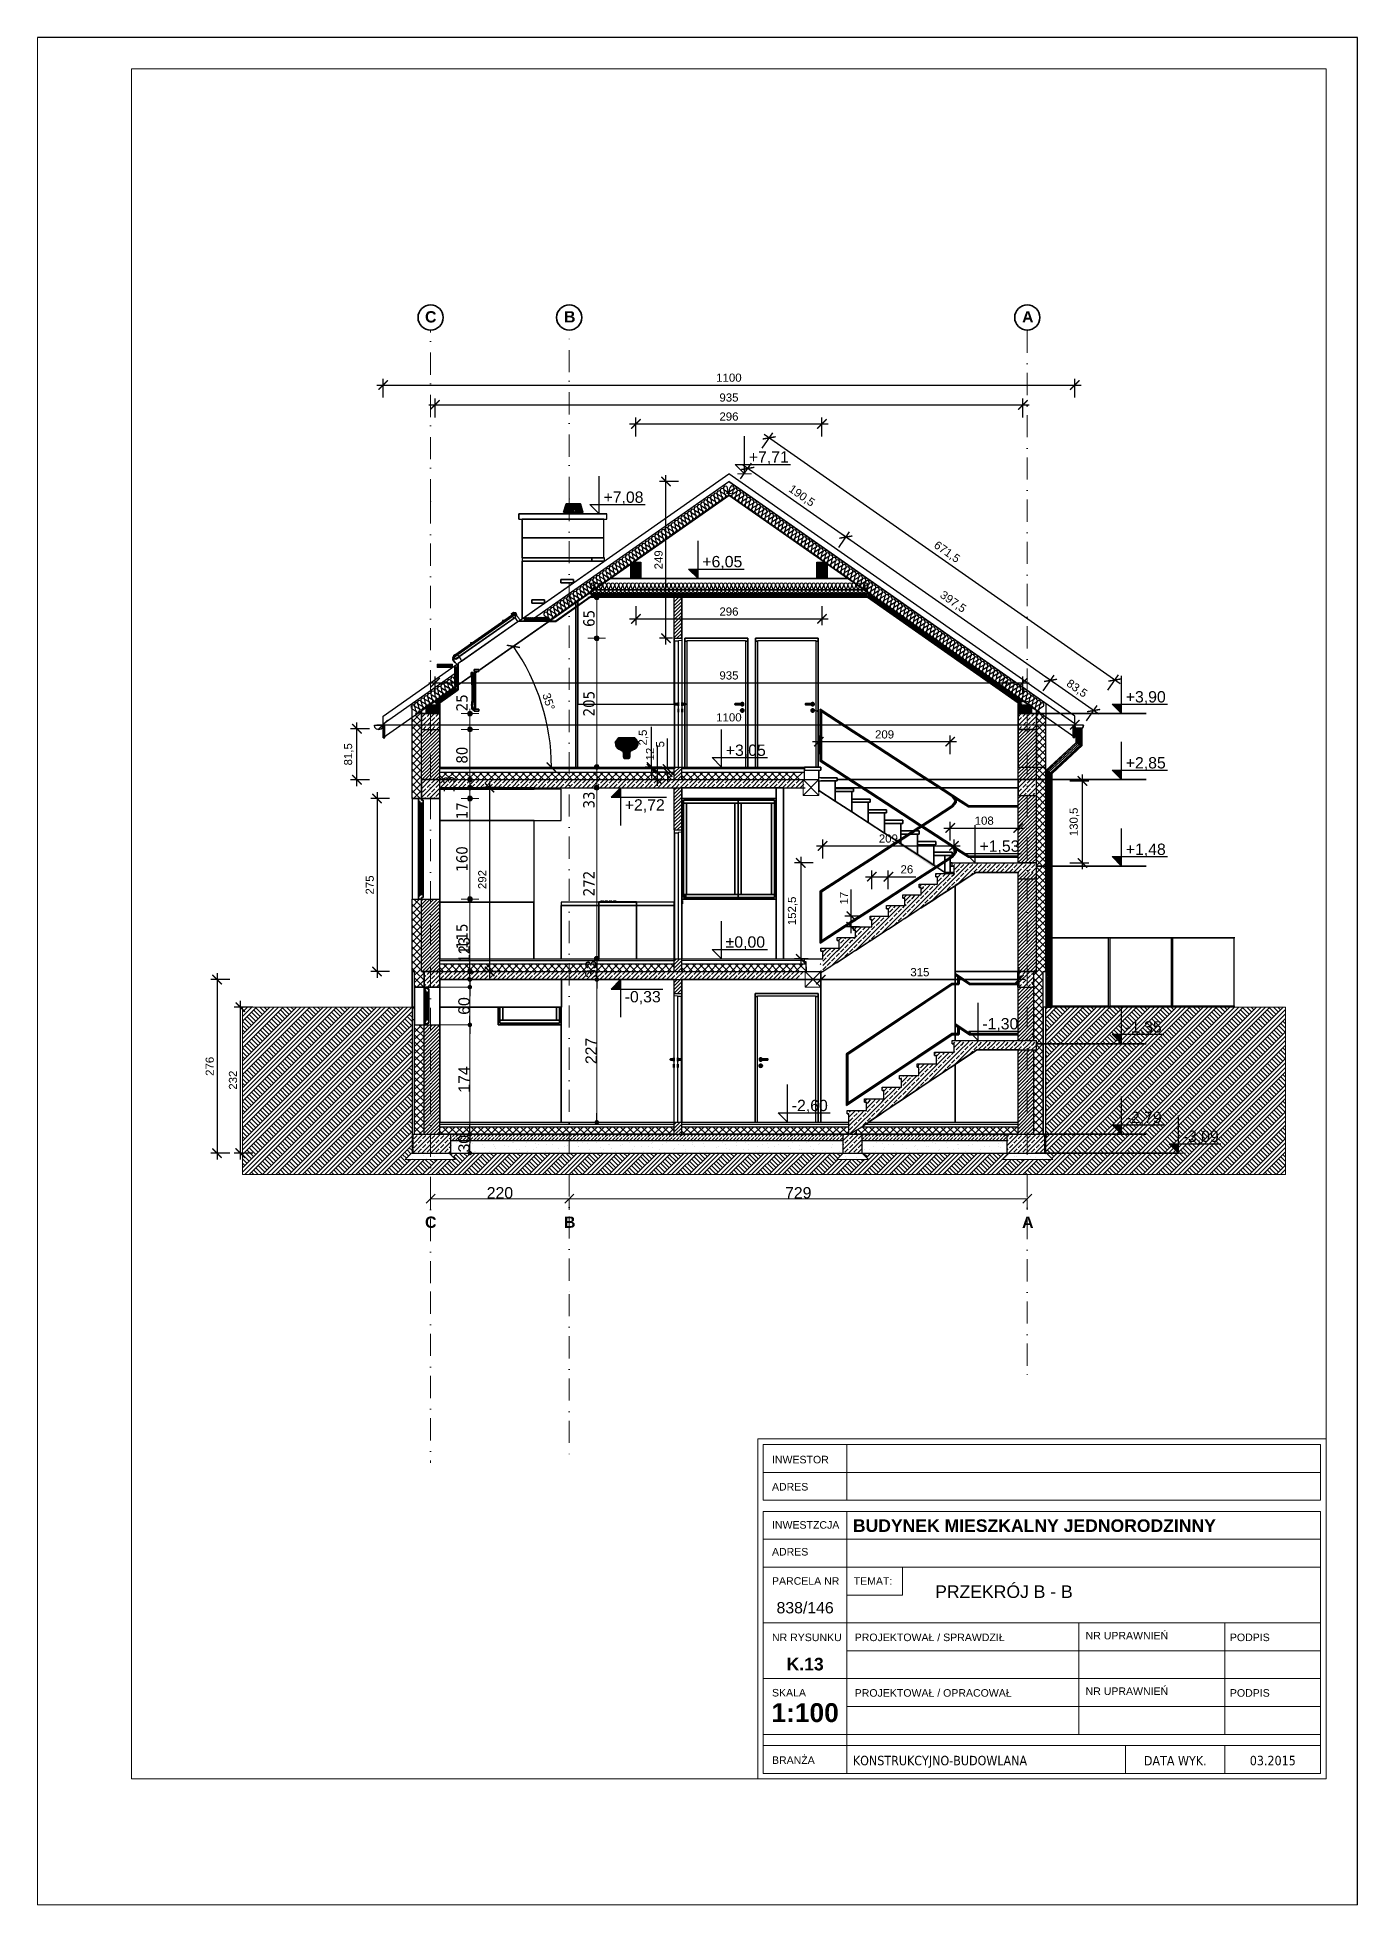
# Paper-space layout 'K.13' of a CAD drawing. Header units: millimetres. Extents: x -1050 to 1050, y -1648 to 1322.
# The model-space entities are those that its viewports show. They can reach past a viewport. Long polylines and large blocks are cut down to what shows.
import ezdxf
from ezdxf.enums import TextEntityAlignment as Align

# ---------------------------------------------------------------- set-up
doc = ezdxf.new("R2010")
doc.units = ezdxf.units.MM
doc.linetypes.add('Kropki i Kreski', pattern=[67.027776, 35.277777, -17.638888, 0, -14.111111])
for name, color, linetype in [('2D - Ogólne', 7, 'Continuous'), ('Columns', 7, 'Continuous'), ('Drzwi ArchiCAD', 7, 'Continuous'), ('Floors', 7, 'Continuous'), ('Furniture & Equipment', 7, 'Continuous'), ('Konstrukcja - Dach', 7, 'Continuous'), ('Konstrukcja - Ogólne', 7, 'Continuous'), ('Konstrukcja - Siatka mod', 7, 'Continuous'), ('Konstrukcja - wieńce', 7, 'Continuous'), ('Konstrukcja - Ściany', 7, 'Continuous'), ('Konstrukcja - Ściany zew', 7, 'Continuous'), ('Okna ArchiCADa', 7, 'Continuous'), ('Opisy - Konstrukcja', 7, 'Continuous'), ('Structural - Bearing', 7, 'Continuous'), ('Structural - Combined', 7, 'Continuous'), ('Sytuacja - Teren', 7, 'Continuous'), ('WIDOK', 7, 'Continuous'), ('Wnętrze - Umeblowanie', 7, 'Continuous'), ('Wymiarowanie - Ogólne', 7, 'Continuous')]:
    doc.layers.add(name, color=color, linetype=linetype)
for name, color, linetype, lineweight in [('a_wymiary', 250, 'Continuous', 9), ('Konstrukcja - Siatka mod_Nr_Pióra__1', 7, 'Continuous', 5), ('Konstrukcja - Siatka mod_Nr_Pióra__7', 7, 'Continuous', 35), ('Opisy - Tekst_Nr_Pióra__1', 7, 'Continuous', 13), ('Opisy - Tekst_Nr_Pióra__7', 7, 'Continuous', 35)]:
    doc.layers.add(name, color=color, linetype=linetype, lineweight=lineweight)
doc.layers.add('Konstrukcja - Siatka mod_Nr_Pióra__4', color=7, linetype='Continuous', lineweight=5, true_color=0x029e21)
doc.layers.add('Opisy - Tekst_Nr_Pióra__2', color=7, linetype='Continuous', lineweight=15, true_color=0x7f7f7f)
doc.styles.add('GENERATED_STYLE_1', font='arialbd.ttf')
doc.styles.add('GENERATED_STYLE_2', font='tahoma.ttf')
doc.styles.add('GENERATED_STYLE_3', font='arial.ttf')
doc.styles.add('GENERATED_STYLE_4', font='arial.ttf')
doc.styles.get("Standard").update_dxf_attribs({"font": 'arial.ttf'})
doc.dimstyles.new('1-100', dxfattribs={"dimtxt": 13, "dimasz": 15, "dimexe": 10, "dimexo": 20, "dimgap": 5, "dimtad": 1, "dimdec": 1, "dimrnd": 0.5, "dimtxsty": 'Standard', "dimblk": 'ARCHTICK', "dimcen": 0.09, "dimdle": 10, "dimadec": 0, "dimazin": 0, "dimtfac": 1, "dimtdec": 1, "dimtofl": 0, "dimtmove": 0, "dimatfit": 3, "dimfxl": 10, "dimfxlon": 1, "dimtolj": 1, "dimtzin": 0, "dimarcsym": 0})

psp = doc.layouts.new('K.13')

msp = doc.modelspace()

# ---------------------------------------------------------------- texts
at = {"layer": 'Opisy - Tekst_Nr_Pióra__2', "linetype": 'Continuous', "char_height": 12, "attachment_point": 1, "style": 'GENERATED_STYLE_4'}
for s, insert in [('{INWESTOR}', (12267.48, -11864.04)), ('{ADRES}', (12267.48, -11907.26)), ('{INWESTZCJA}', (12267.48, -11967.92)), ('{ADRES}', (12267.48, -12010.66)), ('{PARCELA NR}', (12267.48, -12057.11)), ('{TEMAT:}', (12397.4, -12057.2)), ('{NR RYSUNKU}', (12267.48, -12146.79)), ('{PROJEKTOWAŁ / SPRAWDZIŁ}', (12399.06, -12146.79)), ('{NR UPRAWNIEŃ}', (12766.3, -12144.03)), ('{PODPIS}', (12995.79, -12146.79)), ('{SKALA}', (12267.48, -12234.83)), ('{PROJEKTOWAŁ / OPRACOWAŁ}', (12399.06, -12235.19)), ('{NR UPRAWNIEŃ}', (12766.3, -12232.43)), ('{PODPIS}', (12995.79, -12235.19)), ('{BRANŻA}', (12267.48, -12342.08))]:
    msp.add_mtext(s, dxfattribs=dict(at, insert=insert))
at = {"layer": 'Opisy - Tekst_Nr_Pióra__7', "linetype": 'Continuous'}
for s, insert, char_height, attachment_point, style in [('{BUDYNEK MIESZKALNY JEDNORODZINNY}', (12396.11, -11965.09), 20, 1, 'GENERATED_STYLE_1'), ('{\\fArial|b0|i0|c238|p34;\\C70;PRZEKRÓJ B - B}', (12526.99, -12070.12), 20, 1, 'GENERATED_STYLE_1'), ('{838/146}', (12320.15, -12114.92), 18, 8, 'GENERATED_STYLE_3'), ('K.13', (12320.15, -12205.66), 20, 8, 'GENERATED_STYLE_1'), ('{1:100}', (12320.15, -12287.93), 30, 8, 'GENERATED_STYLE_1'), ('KONSTRUKCYJNO-BUDOWLANA', (12396.13, -12341.23), 15, 1, 'GENERATED_STYLE_2'), ('{DATA WYK.}', (12908.86, -12341.49), 15, 2, 'GENERATED_STYLE_2'), ('{03.2015}', (13063.99, -12341.23), 15, 2, 'GENERATED_STYLE_2')]:
    msp.add_mtext(s, dxfattribs=dict(at, insert=insert, char_height=char_height, attachment_point=attachment_point, style=style))
at = {"layer": 'Wymiarowanie - Ogólne', "color": 5, "style": 'GENERATED_STYLE_4'}
for s, p in [('+7,71', (12230.57, -10284.34)), ('+7,08', (11999.46, -10348.28)), ('+6,05', (12156.67, -10450.8)), ('+3,90', (12830.14, -10665.8)), ('+3,05', (12193.98, -10750.8)), ('+2,85', (12830.14, -10770.8)), ('+2,72', (12033.29, -10837.8)), ('+1,53', (12597.48, -10903.3)), ('+1,48', (12830.14, -10908.3)), ('±0,00', (12193.74, -11055.8)), ('-0,33', (12033.19, -11142.8)), ('-1,30', (12602, -11185.8)), ('-1,35', (12830.04, -11190.8)), ('-2,60', (12298.93, -11315.8)), ('-2,79', (12830.04, -11334.8)), ('-3,09', (12920.71, -11364.8))]:
    msp.add_text(s, height=18, dxfattribs=at).set_placement(p)
at = {"layer": 'Wymiarowanie - Ogólne', "color": 8, "lineweight": 13, "char_height": 18, "attachment_point": 1, "rotation": 90, "style": 'GENERATED_STYLE_2'}
for s, insert in [('{65}', (11967.25, -10545.66)), ('{25}', (11765.3, -10679.82)), ('{205}', (11967.25, -10687.96)), ('{80}', (11765.3, -10763.16)), ('{13}', (11744.6, -10809.66)), ('{33}', (11967.25, -10834.5)), ('{17}', (11765.3, -10851.5)), ('{160}', (11765.3, -10935.05)), ('{272}', (11967.25, -10974.05)), ('{115}', (11765.3, -11057.96))]:
    msp.add_mtext(s, dxfattribs=dict(at, insert=insert))
at = {"layer": 'Wymiarowanie - Ogólne', "color": 8, "lineweight": 20, "char_height": 18, "attachment_point": 5, "rotation": 90, "style": 'GENERATED_STYLE_3'}
for s, insert in [('\\A1;13', (11777.62, -11052.93)), ('\\A1;12', (11777.77, -11066.03)), ('\\A1;33', (11979.57, -11090.07)), ('\\A1;60', (11777.62, -11148.57)), ('\\A1;227', (11979.72, -11220.07)), ('\\A1;174', (11777.77, -11265.57)), ('\\A1;30', (11777.62, -11367.57))]:
    msp.add_mtext(s, dxfattribs=dict(at, insert=insert))
at = {"layer": 'Wymiarowanie - Ogólne', "color": 8, "lineweight": 20, "char_height": 18, "attachment_point": 5, "style": 'GENERATED_STYLE_3'}
for s, insert in [('\\A1;220', (11834.73, -11445.79)), ('\\A1;729', (12309.23, -11445.79))]:
    msp.add_mtext(s, dxfattribs=dict(at, insert=insert))

# ---------------------------------------------------------------- blocks, each defined once
blk = doc.blocks.new('ARROWHEAD_11')
at = {"linetype": 'Continuous'}
blk.add_line((0, 0), (-1, 0), dxfattribs=at)
at = {"linetype": 'Continuous', "const_width": 0.25, "flags": 128}
blk.add_lwpolyline([(-0.125, 0, 1), (0.125, 0, 1)], format="xyb", close=True, dxfattribs=at)
blk = doc.blocks.new('ARROWHEAD_6')
at = {"color": 0, "linetype": 'Continuous', "lineweight": 0}
for p, q in [((0, 0), (-1, 0)), ((-0.5, -0.5), (0.5, 0.5))]:
    blk.add_line(p, q, dxfattribs=at)
blk = doc.blocks.new('Standardowy znacznik siatki')
at = {"layer": 'Konstrukcja - Siatka mod_Nr_Pióra__4', "linetype": 'Kropki i Kreski'}
for p, q in [((272.5, 0), (0, 0)), ((272.5, 0), (1529.2, 0)), ((1529.2, 0), (1801.7, 0))]:
    blk.add_line(p, q, dxfattribs=at)
blk.add_point((272.5, 0), dxfattribs=at)
blk.add_point((272.5, 0), dxfattribs=at)
at = {"layer": 'Konstrukcja - Siatka mod_Nr_Pióra__7', "linetype": 'Continuous'}
blk.add_circle((-20, 0), 20, dxfattribs=at)
at = {"layer": 'Konstrukcja - Siatka mod_Nr_Pióra__1', "style": 'GENERATED_STYLE_1'}
blk.add_attdef('AC_MarkerText_1', text='', height=18, dxfattribs=at).set_placement((-28.2, -13.3), align=Align.BOTTOM_LEFT)
blk = doc.blocks.new('Standardowy znacznik siatki_2')
at = {"layer": 'Konstrukcja - Siatka mod_Nr_Pióra__4', "linetype": 'Kropki i Kreski'}
for p, q in [((268.5, 0), (1533.2, 0)), ((1533.2, 0), (1801.7, 0)), ((268.5, 0), (0, 0))]:
    blk.add_line(p, q, dxfattribs=at)
blk.add_point((268.5, 0), dxfattribs=at)
blk.add_point((268.5, 0), dxfattribs=at)
at = {"layer": 'Konstrukcja - Siatka mod_Nr_Pióra__7', "linetype": 'Continuous'}
blk.add_circle((-20, 0), 20, dxfattribs=at)
at = {"layer": 'Konstrukcja - Siatka mod_Nr_Pióra__1', "style": 'GENERATED_STYLE_1'}
blk.add_attdef('AC_MarkerText_1', text='', height=18, dxfattribs=at).set_placement((-28.9, -13.3), align=Align.BOTTOM_LEFT)
blk = doc.blocks.new('Standardowy znacznik siatki_3')
at = {"layer": 'Konstrukcja - Siatka mod_Nr_Pióra__4', "linetype": 'Kropki i Kreski'}
for p, q in [((1, 0), (0, 0)), ((1, 0), (1660.6, 0)), ((1660.6, 0), (1661.6, 0))]:
    blk.add_line(p, q, dxfattribs=at)
blk.add_point((1, 0), dxfattribs=at)
blk.add_point((1, 0), dxfattribs=at)
at = {"layer": 'Konstrukcja - Siatka mod_Nr_Pióra__7', "linetype": 'Continuous'}
blk.add_circle((-20, 0), 20, dxfattribs=at)
at = {"layer": 'Konstrukcja - Siatka mod_Nr_Pióra__1', "style": 'GENERATED_STYLE_1'}
blk.add_attdef('AC_MarkerText_1', text='', height=18, rotation=90, dxfattribs=at).set_placement((-6.7, -6.8), align=Align.BOTTOM_LEFT)
blk = doc.blocks.new('_ArchTick')
at = {"color": 0, "linetype": 'ByBlock', "const_width": 0.15}
blk.add_lwpolyline([(-0.5, -0.5), (0.5, 0.5)], dxfattribs=at)
blk = doc.blocks.new('*D802')
at = {"layer": 'a_wymiary', "color": 0, "lineweight": -2, "transparency": 16777216}
for p, q in [((11649, -10180.9), (11649, -10150.9)), ((12749, -10180.9), (12749, -10150.9)), ((11639, -10160.9), (12759, -10160.9))]:
    blk.add_line(p, q, dxfattribs=at)
at = {"layer": 'DEFPOINTS', "color": 0, "transparency": 16777216}
for p in [(12749, -10160.9), (11649, -10687.4), (12749, -10687.4)]:
    blk.add_point(p, dxfattribs=at)
at = {"layer": 'a_wymiary', "color": 0, "lineweight": -2, "transparency": 16777216, "xscale": 15, "yscale": 15, "zscale": 15, "rotation": 180}
blk.add_blockref('_ArchTick', (11649, -10160.9), dxfattribs=at)
at = {"layer": 'a_wymiary', "color": 0, "lineweight": -2, "transparency": 16777216, "xscale": 15, "yscale": 15, "zscale": 15}
blk.add_blockref('_ArchTick', (12749, -10160.9), dxfattribs=at)
at = {"layer": 'a_wymiary', "color": 0, "transparency": 16777216, "insert": (12199, -10149.3), "char_height": 13, "attachment_point": 5}
blk.add_mtext('\\A1;1100', dxfattribs=at)
blk = doc.blocks.new('*D803')
at = {"layer": 'a_wymiary', "color": 0, "lineweight": -2, "transparency": 16777216}
for p, q in [((11731.5, -10212.5), (11731.5, -10182.5)), ((12666.5, -10212.5), (12666.5, -10182.5)), ((11721.5, -10192.5), (12676.5, -10192.5))]:
    blk.add_line(p, q, dxfattribs=at)
at = {"layer": 'DEFPOINTS', "color": 0, "transparency": 16777216}
for p in [(12666.5, -10192.5), (11731.5, -10669.6), (12666.5, -10669.6)]:
    blk.add_point(p, dxfattribs=at)
at = {"layer": 'a_wymiary', "color": 0, "lineweight": -2, "transparency": 16777216, "xscale": 15, "yscale": 15, "zscale": 15, "rotation": 180}
blk.add_blockref('_ArchTick', (11731.5, -10192.5), dxfattribs=at)
at = {"layer": 'a_wymiary', "color": 0, "lineweight": -2, "transparency": 16777216, "xscale": 15, "yscale": 15, "zscale": 15}
blk.add_blockref('_ArchTick', (12666.5, -10192.5), dxfattribs=at)
at = {"layer": 'a_wymiary', "color": 0, "transparency": 16777216, "insert": (12199, -10180.9), "char_height": 13, "attachment_point": 5}
blk.add_mtext('\\A1;935', dxfattribs=at)
blk = doc.blocks.new('*D804')
at = {"layer": 'a_wymiary', "color": 0, "lineweight": -2, "transparency": 16777216}
for p, q in [((12051, -10242.8), (12051, -10212.8)), ((12347, -10242.8), (12347, -10212.8)), ((12041, -10222.8), (12357, -10222.8))]:
    blk.add_line(p, q, dxfattribs=at)
at = {"layer": 'DEFPOINTS', "color": 0, "transparency": 16777216}
for p in [(12347, -10222.8), (12051, -10442.6), (12347, -10442.6)]:
    blk.add_point(p, dxfattribs=at)
at = {"layer": 'a_wymiary', "color": 0, "lineweight": -2, "transparency": 16777216, "xscale": 15, "yscale": 15, "zscale": 15, "rotation": 180}
blk.add_blockref('_ArchTick', (12051, -10222.8), dxfattribs=at)
at = {"layer": 'a_wymiary', "color": 0, "lineweight": -2, "transparency": 16777216, "xscale": 15, "yscale": 15, "zscale": 15}
blk.add_blockref('_ArchTick', (12347, -10222.8), dxfattribs=at)
at = {"layer": 'a_wymiary', "color": 0, "transparency": 16777216, "insert": (12199, -10211.1), "char_height": 13, "attachment_point": 5}
blk.add_mtext('\\A1;296', dxfattribs=at)
blk = doc.blocks.new('*D808')
at = {"layer": 'a_wymiary', "color": 0, "lineweight": -2, "transparency": 16777216}
for p, q in [((12699, -10647.1), (12716.2, -10622.5)), ((12787.2, -10684.4), (12702.3, -10625)), ((12767.5, -10695.1), (12784.7, -10670.5))]:
    blk.add_line(p, q, dxfattribs=at)
at = {"layer": 'DEFPOINTS', "color": 0, "transparency": 16777216}
for p in [(12710.5, -10630.7), (12680.5, -10673.6), (12749, -10721.6)]:
    blk.add_point(p, dxfattribs=at)
at = {"layer": 'a_wymiary', "color": 0, "lineweight": -2, "transparency": 16777216, "xscale": 15, "yscale": 15, "zscale": 15}
for p, rotation in [((12710.5, -10630.7), 145.0000011270101), ((12779, -10678.7), 325.0000011270101)]:
    blk.add_blockref('_ArchTick', p, dxfattribs=dict(at, rotation=rotation))
at = {"layer": 'a_wymiary', "color": 0, "transparency": 16777216, "insert": (12752.1, -10644.2), "char_height": 13, "attachment_point": 5, "rotation": 325}
blk.add_mtext('\\A1;83,5', dxfattribs=at)
blk = doc.blocks.new('*D809')
at = {"layer": 'a_wymiary', "color": 0, "lineweight": -2, "transparency": 16777216}
for p, q in [((12373.6, -10419.2), (12390.8, -10394.6)), ((12718.7, -10636.5), (12376.8, -10397.1)), ((12699, -10647.1), (12716.2, -10622.5))]:
    blk.add_line(p, q, dxfattribs=at)
at = {"layer": 'DEFPOINTS', "color": 0, "transparency": 16777216}
for p in [(12385, -10402.8), (12355, -10445.7), (12680.5, -10673.6)]:
    blk.add_point(p, dxfattribs=at)
at = {"layer": 'a_wymiary', "color": 0, "lineweight": -2, "transparency": 16777216, "xscale": 15, "yscale": 15, "zscale": 15}
for p, rotation in [((12385, -10402.8), 145.0000011269738), ((12710.5, -10630.7), 325.0000011269738)]:
    blk.add_blockref('_ArchTick', p, dxfattribs=dict(at, rotation=rotation))
at = {"layer": 'a_wymiary', "color": 0, "transparency": 16777216, "insert": (12555.1, -10506.3), "char_height": 13, "attachment_point": 5, "rotation": 325}
blk.add_mtext('\\A1;397,5', dxfattribs=at)
blk = doc.blocks.new('*D810')
at = {"layer": 'a_wymiary', "color": 0, "lineweight": -2, "transparency": 16777216}
for p, q in [((12217.6, -10310), (12234.8, -10285.4)), ((12393.2, -10408.6), (12220.8, -10287.9)), ((12373.6, -10419.2), (12390.8, -10394.6))]:
    blk.add_line(p, q, dxfattribs=at)
at = {"layer": 'DEFPOINTS', "color": 0, "transparency": 16777216}
for p in [(12229, -10293.6), (12199, -10336.5), (12355, -10445.7)]:
    blk.add_point(p, dxfattribs=at)
at = {"layer": 'a_wymiary', "color": 0, "lineweight": -2, "transparency": 16777216, "xscale": 15, "yscale": 15, "zscale": 15}
for p, rotation in [((12229, -10293.6), 145.0000011269738), ((12385, -10402.8), 325.0000011269738)]:
    blk.add_blockref('_ArchTick', p, dxfattribs=dict(at, rotation=rotation))
at = {"layer": 'a_wymiary', "color": 0, "transparency": 16777216, "insert": (12314.4, -10337.7), "char_height": 13, "attachment_point": 5, "rotation": 325}
blk.add_mtext('\\A1;190,5', dxfattribs=at)
blk = doc.blocks.new('*D811')
at = {"layer": 'a_wymiary', "color": 0, "lineweight": -2, "transparency": 16777216}
for p, q in [((12251.6, -10261.4), (12268.8, -10236.8)), ((12254.9, -10239.3), (12821.2, -10635.8)), ((12801.6, -10646.5), (12818.8, -10621.9))]:
    blk.add_line(p, q, dxfattribs=at)
at = {"layer": 'DEFPOINTS', "color": 0, "transparency": 16777216}
for p in [(12199, -10336.5), (12813, -10630.1), (12749, -10721.6)]:
    blk.add_point(p, dxfattribs=at)
at = {"layer": 'a_wymiary', "color": 0, "lineweight": -2, "transparency": 16777216, "xscale": 15, "yscale": 15, "zscale": 15}
for p, rotation in [((12263, -10245), 145.0000006898322), ((12813, -10630.1), 325.0000006898322)]:
    blk.add_blockref('_ArchTick', p, dxfattribs=dict(at, rotation=rotation))
at = {"layer": 'a_wymiary', "color": 0, "transparency": 16777216, "insert": (12545.4, -10427.1), "char_height": 13, "attachment_point": 5, "rotation": 325}
blk.add_mtext('\\A1;671,5', dxfattribs=at)
blk = doc.blocks.new('*D812')
at = {"layer": 'a_wymiary', "color": 0, "lineweight": -2, "transparency": 16777216}
for p, q in [((11731.5, -10649.6), (11731.5, -10624.5)), ((12666.5, -10649.6), (12666.5, -10624.5)), ((11721.5, -10634.5), (12676.5, -10634.5))]:
    blk.add_line(p, q, dxfattribs=at)
at = {"layer": 'DEFPOINTS', "color": 0, "transparency": 16777216}
for p in [(12666.5, -10634.5), (11731.5, -10669.6), (12666.5, -10669.6)]:
    blk.add_point(p, dxfattribs=at)
at = {"layer": 'a_wymiary', "color": 0, "lineweight": -2, "transparency": 16777216, "xscale": 15, "yscale": 15, "zscale": 15, "rotation": 180}
blk.add_blockref('_ArchTick', (11731.5, -10634.5), dxfattribs=at)
at = {"layer": 'a_wymiary', "color": 0, "lineweight": -2, "transparency": 16777216, "xscale": 15, "yscale": 15, "zscale": 15}
blk.add_blockref('_ArchTick', (12666.5, -10634.5), dxfattribs=at)
at = {"layer": 'a_wymiary', "color": 0, "transparency": 16777216, "insert": (12199, -10622.9), "char_height": 13, "attachment_point": 5}
blk.add_mtext('\\A1;935', dxfattribs=at)
blk = doc.blocks.new('*D813')
at = {"layer": 'a_wymiary', "color": 0, "lineweight": -2, "transparency": 16777216}
blk.add_arc((11581.9, -10768.6), 334.7, 0, 35, dxfattribs=at)
at = {"layer": 'DEFPOINTS', "color": 0, "transparency": 16777216}
for p in [(11912.6, -10537), (11801.2, -10615), (11909.7, -10700.9), (11739, -10768.6), (11955.5, -10768.6)]:
    blk.add_point(p, dxfattribs=at)
at = {"layer": 'a_wymiary', "color": 0, "lineweight": -2, "transparency": 16777216, "xscale": 15, "yscale": 15, "zscale": 15}
for p, rotation in [((11856.1, -10576.6), 124.9999996188673), ((11916.6, -10768.6), 270.0000000000005)]:
    blk.add_blockref('_ArchTick', p, dxfattribs=dict(at, rotation=rotation))
at = {"layer": 'a_wymiary', "color": 0, "transparency": 16777216, "insert": (11912.2, -10664.4), "char_height": 13, "attachment_point": 5, "rotation": 287.5}
blk.add_mtext('\\A1;35°', dxfattribs=at)
blk = doc.blocks.new('*D815')
at = {"layer": 'a_wymiary', "color": 0, "lineweight": -2, "transparency": 16777216}
for p, q in [((11649, -10701.6), (11649, -10691.2)), ((12749, -10701.6), (12749, -10691.2)), ((11639, -10701.2), (12759, -10701.2))]:
    blk.add_line(p, q, dxfattribs=at)
at = {"layer": 'DEFPOINTS', "color": 0, "transparency": 16777216}
for p in [(11649, -10721.6), (12749, -10701.2), (12749, -10721.6)]:
    blk.add_point(p, dxfattribs=at)
at = {"layer": 'a_wymiary', "color": 0, "lineweight": -2, "transparency": 16777216, "xscale": 15, "yscale": 15, "zscale": 15, "rotation": 180}
blk.add_blockref('_ArchTick', (11649, -10701.2), dxfattribs=at)
at = {"layer": 'a_wymiary', "color": 0, "lineweight": -2, "transparency": 16777216, "xscale": 15, "yscale": 15, "zscale": 15}
blk.add_blockref('_ArchTick', (12749, -10701.2), dxfattribs=at)
at = {"layer": 'a_wymiary', "color": 0, "transparency": 16777216, "insert": (12199, -10689.6), "char_height": 13, "attachment_point": 5}
blk.add_mtext('\\A1;1100', dxfattribs=at)
blk = doc.blocks.new('*D829')
at = {"layer": 'a_wymiary', "color": 0, "lineweight": -2, "transparency": 16777216}
for p, q in [((12085.1, -10776.6), (12085.1, -10734.3)), ((12092, -10776.6), (12075.1, -10776.6)), ((12085.1, -10798.6), (12085.1, -10776.6)), ((12092, -10788.6), (12075.1, -10788.6))]:
    blk.add_line(p, q, dxfattribs=at)
at = {"layer": 'DEFPOINTS', "color": 0, "transparency": 16777216}
for p in [(12085.1, -10776.6), (12112, -10776.6), (12112, -10788.6)]:
    blk.add_point(p, dxfattribs=at)
at = {"layer": 'a_wymiary', "color": 0, "lineweight": -2, "transparency": 16777216, "xscale": 15, "yscale": 15, "zscale": 15}
for p, rotation in [((12085.1, -10776.6), 90), ((12085.1, -10788.6), 270)]:
    blk.add_blockref('_ArchTick', p, dxfattribs=dict(at, rotation=rotation))
at = {"layer": 'a_wymiary', "color": 0, "transparency": 16777216, "insert": (12073.5, -10747.9), "char_height": 13, "attachment_point": 5, "rotation": 90}
blk.add_mtext('\\A1;12', dxfattribs=at)
blk = doc.blocks.new('*D830')
at = {"layer": 'a_wymiary', "color": 0, "lineweight": -2, "transparency": 16777216}
for p, q in [((12101.3, -10771.6), (12101.3, -10723)), ((12101.3, -10771.6), (12091.3, -10771.6)), ((12101.3, -10776.6), (12091.3, -10776.6)), ((12101.3, -10776.6), (12101.3, -10791.6))]:
    blk.add_line(p, q, dxfattribs=at)
at = {"layer": 'DEFPOINTS', "color": 0, "transparency": 16777216}
for p in [(12101.3, -10771.6), (12112, -10771.6), (12112, -10776.6)]:
    blk.add_point(p, dxfattribs=at)
at = {"layer": 'a_wymiary', "color": 0, "lineweight": -2, "transparency": 16777216, "xscale": 15, "yscale": 15, "zscale": 15}
for p, rotation in [((12101.3, -10771.6), 270), ((12101.3, -10776.6), 90)]:
    blk.add_blockref('_ArchTick', p, dxfattribs=dict(at, rotation=rotation))
at = {"layer": 'a_wymiary', "color": 0, "transparency": 16777216, "insert": (12089.7, -10732.3), "char_height": 13, "attachment_point": 5, "rotation": 90}
blk.add_mtext('\\A1;5', dxfattribs=at)
blk = doc.blocks.new('*D831')
at = {"layer": 'a_wymiary', "color": 0, "lineweight": -2, "transparency": 16777216}
for p, q in [((12076, -10768.6), (12076, -10704.6)), ((12092, -10768.6), (12066, -10768.6)), ((12092, -10771.1), (12066, -10771.1)), ((12076, -10771.1), (12076, -10786.1))]:
    blk.add_line(p, q, dxfattribs=at)
at = {"layer": 'DEFPOINTS', "color": 0, "transparency": 16777216}
for p in [(12076, -10768.6), (12112, -10768.6), (12112, -10771.1)]:
    blk.add_point(p, dxfattribs=at)
at = {"layer": 'a_wymiary', "color": 0, "lineweight": -2, "transparency": 16777216, "xscale": 15, "yscale": 15, "zscale": 15}
for p, rotation in [((12076, -10768.6), 270), ((12076, -10771.1), 90)]:
    blk.add_blockref('_ArchTick', p, dxfattribs=dict(at, rotation=rotation))
at = {"layer": 'a_wymiary', "color": 0, "transparency": 16777216, "insert": (12063.1, -10721.6), "char_height": 13, "attachment_point": 5, "rotation": 90}
blk.add_mtext('\\A1;2,5', dxfattribs=at)
blk = doc.blocks.new('*D832')
at = {"layer": 'a_wymiary', "color": 0, "lineweight": -2, "transparency": 16777216}
for p, q in [((12051, -10512.9), (12051, -10542.9)), ((12347, -10512.9), (12347, -10542.9)), ((12041, -10532.9), (12357, -10532.9))]:
    blk.add_line(p, q, dxfattribs=at)
at = {"layer": 'DEFPOINTS', "color": 0, "transparency": 16777216}
for p in [(12051, -10468.6), (12347, -10468.6), (12347, -10532.9)]:
    blk.add_point(p, dxfattribs=at)
at = {"layer": 'a_wymiary', "color": 0, "lineweight": -2, "transparency": 16777216, "xscale": 15, "yscale": 15, "zscale": 15, "rotation": 180}
blk.add_blockref('_ArchTick', (12051, -10532.9), dxfattribs=at)
at = {"layer": 'a_wymiary', "color": 0, "lineweight": -2, "transparency": 16777216, "xscale": 15, "yscale": 15, "zscale": 15}
blk.add_blockref('_ArchTick', (12347, -10532.9), dxfattribs=at)
at = {"layer": 'a_wymiary', "color": 0, "transparency": 16777216, "insert": (12199, -10521.3), "char_height": 13, "attachment_point": 5}
blk.add_mtext('\\A1;296', dxfattribs=at)
blk = doc.blocks.new('*D837')
at = {"layer": 'a_wymiary', "color": 0, "lineweight": -2, "transparency": 16777216}
for p, q in [((12098.8, -10573.6), (12098.8, -10304.5)), ((12118.8, -10314.5), (12088.8, -10314.5)), ((12109, -10563.6), (12088.8, -10563.6))]:
    blk.add_line(p, q, dxfattribs=at)
at = {"layer": 'DEFPOINTS', "color": 0, "transparency": 16777216}
for p in [(12098.8, -10314.5), (12199, -10314.5), (12129, -10563.6)]:
    blk.add_point(p, dxfattribs=at)
at = {"layer": 'a_wymiary', "color": 0, "lineweight": -2, "transparency": 16777216, "xscale": 15, "yscale": 15, "zscale": 15}
for p, rotation in [((12098.8, -10314.5), 90), ((12098.8, -10563.6), 270)]:
    blk.add_blockref('_ArchTick', p, dxfattribs=dict(at, rotation=rotation))
at = {"layer": 'a_wymiary', "color": 0, "transparency": 16777216, "insert": (12087.1, -10439), "char_height": 13, "attachment_point": 5, "rotation": 90}
blk.add_mtext('\\A1;249', dxfattribs=at)
blk = doc.blocks.new('*D838')
at = {"layer": 'a_wymiary', "color": 0, "lineweight": -2, "transparency": 16777216}
for p, q in [((12393.5, -11005.8), (12393.5, -10963.4)), ((12406.5, -11005.8), (12383.5, -11005.8)), ((12393.5, -11032.7), (12393.5, -11005.8)), ((12406.4, -11022.7), (12383.5, -11022.7))]:
    blk.add_line(p, q, dxfattribs=at)
at = {"layer": 'DEFPOINTS', "color": 0, "transparency": 16777216}
for p in [(12393.5, -11005.8), (12426.5, -11005.8), (12426.4, -11022.7)]:
    blk.add_point(p, dxfattribs=at)
at = {"layer": 'a_wymiary', "color": 0, "lineweight": -2, "transparency": 16777216, "xscale": 15, "yscale": 15, "zscale": 15}
for p, rotation in [((12393.5, -11005.8), 90), ((12393.5, -11022.7), 270)]:
    blk.add_blockref('_ArchTick', p, dxfattribs=dict(at, rotation=rotation))
at = {"layer": 'a_wymiary', "color": 0, "transparency": 16777216, "insert": (12382, -10977.1), "char_height": 13, "attachment_point": 5, "rotation": 90}
blk.add_mtext('\\A1;17', dxfattribs=at)
blk = doc.blocks.new('*D839')
at = {"layer": 'a_wymiary', "color": 0, "lineweight": -2, "transparency": 16777216}
for p, q in [((12416.4, -10943), (12452.5, -10943)), ((12426.4, -10963), (12426.4, -10933)), ((12452.5, -10963), (12452.5, -10933)), ((12452.5, -10943), (12496.4, -10943))]:
    blk.add_line(p, q, dxfattribs=at)
at = {"layer": 'DEFPOINTS', "color": 0, "transparency": 16777216}
for p in [(12452.5, -10943), (12426.4, -11010.8), (12452.5, -11005.8)]:
    blk.add_point(p, dxfattribs=at)
at = {"layer": 'a_wymiary', "color": 0, "lineweight": -2, "transparency": 16777216, "xscale": 15, "yscale": 15, "zscale": 15, "rotation": 180}
blk.add_blockref('_ArchTick', (12426.4, -10943), dxfattribs=at)
at = {"layer": 'a_wymiary', "color": 0, "lineweight": -2, "transparency": 16777216, "xscale": 15, "yscale": 15, "zscale": 15}
blk.add_blockref('_ArchTick', (12452.5, -10943), dxfattribs=at)
at = {"layer": 'a_wymiary', "color": 0, "transparency": 16777216, "insert": (12482, -10931.3), "char_height": 13, "attachment_point": 5}
blk.add_mtext('\\A1;26', dxfattribs=at)
blk = doc.blocks.new('*D840')
at = {"layer": 'a_wymiary', "color": 0, "lineweight": -2, "transparency": 16777216}
for p, q in [((12338.1, -10894), (12567, -10894)), ((12348.1, -10914), (12348.1, -10884)), ((12557, -10906.1), (12557, -10884))]:
    blk.add_line(p, q, dxfattribs=at)
at = {"layer": 'DEFPOINTS', "color": 0, "transparency": 16777216}
for p in [(12557, -10894), (12557, -10926.1), (12348.1, -11063)]:
    blk.add_point(p, dxfattribs=at)
at = {"layer": 'a_wymiary', "color": 0, "lineweight": -2, "transparency": 16777216, "xscale": 15, "yscale": 15, "zscale": 15, "rotation": 180}
blk.add_blockref('_ArchTick', (12348.1, -10894), dxfattribs=at)
at = {"layer": 'a_wymiary', "color": 0, "lineweight": -2, "transparency": 16777216, "xscale": 15, "yscale": 15, "zscale": 15}
blk.add_blockref('_ArchTick', (12557, -10894), dxfattribs=at)
at = {"layer": 'a_wymiary', "color": 0, "transparency": 16777216, "insert": (12452.6, -10882.3), "char_height": 13, "attachment_point": 5}
blk.add_mtext('\\A1;209', dxfattribs=at)
blk = doc.blocks.new('*D841')
at = {"layer": 'a_wymiary', "color": 0, "lineweight": -2, "transparency": 16777216}
for p, q in [((12333.2, -10921.1), (12303.2, -10921.1)), ((12313.2, -10911.1), (12313.2, -11083.6)), ((12325.1, -11073.6), (12303.2, -11073.6))]:
    blk.add_line(p, q, dxfattribs=at)
at = {"layer": 'DEFPOINTS', "color": 0, "transparency": 16777216}
for p in [(12554, -10921.1), (12313.2, -11073.6), (12345.1, -11073.6)]:
    blk.add_point(p, dxfattribs=at)
at = {"layer": 'a_wymiary', "color": 0, "lineweight": -2, "transparency": 16777216, "xscale": 15, "yscale": 15, "zscale": 15}
for p, rotation in [((12313.2, -10921.1), 90), ((12313.2, -11073.6), 270)]:
    blk.add_blockref('_ArchTick', p, dxfattribs=dict(at, rotation=rotation))
at = {"layer": 'a_wymiary', "color": 0, "transparency": 16777216, "insert": (12300.4, -10997.3), "char_height": 13, "attachment_point": 5, "rotation": 90}
blk.add_mtext('\\A1;152,5', dxfattribs=at)
blk = doc.blocks.new('*D842')
at = {"layer": 'a_wymiary', "color": 0, "lineweight": -2, "transparency": 16777216}
for p, q in [((12541, -10865.5), (12669, -10865.5)), ((12551, -10885.5), (12551, -10855.5)), ((12659, -10885.5), (12659, -10855.5))]:
    blk.add_line(p, q, dxfattribs=at)
at = {"layer": 'DEFPOINTS', "color": 0, "transparency": 16777216}
for p in [(12659, -10865.5), (12551, -10921.1), (12659, -10920.4)]:
    blk.add_point(p, dxfattribs=at)
at = {"layer": 'a_wymiary', "color": 0, "lineweight": -2, "transparency": 16777216, "xscale": 15, "yscale": 15, "zscale": 15, "rotation": 180}
blk.add_blockref('_ArchTick', (12551, -10865.5), dxfattribs=at)
at = {"layer": 'a_wymiary', "color": 0, "lineweight": -2, "transparency": 16777216, "xscale": 15, "yscale": 15, "zscale": 15}
blk.add_blockref('_ArchTick', (12659, -10865.5), dxfattribs=at)
at = {"layer": 'a_wymiary', "color": 0, "transparency": 16777216, "insert": (12605, -10853.9), "char_height": 13, "attachment_point": 5}
blk.add_mtext('\\A1;108', dxfattribs=at)
blk = doc.blocks.new('*D843')
at = {"layer": 'a_wymiary', "color": 0, "lineweight": -2, "transparency": 16777216}
for p, q in [((12670.3, -11106.6), (12335.1, -11106.6)), ((12345.1, -11106.6), (12345.1, -11096.6)), ((12660.3, -11086.6), (12660.3, -11116.6))]:
    blk.add_line(p, q, dxfattribs=at)
at = {"layer": 'DEFPOINTS', "color": 0, "transparency": 16777216}
for p in [(12660.3, -10936.1), (12345.1, -11106.6), (12345.1, -11106.6)]:
    blk.add_point(p, dxfattribs=at)
at = {"layer": 'a_wymiary', "color": 0, "lineweight": -2, "transparency": 16777216, "xscale": 15, "yscale": 15, "zscale": 15, "rotation": 180}
blk.add_blockref('_ArchTick', (12345.1, -11106.6), dxfattribs=at)
at = {"layer": 'a_wymiary', "color": 0, "lineweight": -2, "transparency": 16777216, "xscale": 15, "yscale": 15, "zscale": 15}
blk.add_blockref('_ArchTick', (12660.3, -11106.6), dxfattribs=at)
at = {"layer": 'a_wymiary', "color": 0, "transparency": 16777216, "insert": (12502.7, -11094.9), "char_height": 13, "attachment_point": 5}
blk.add_mtext('\\A1;315', dxfattribs=at)
blk = doc.blocks.new('*D844')
at = {"layer": 'a_wymiary', "color": 0, "lineweight": -2, "transparency": 16777216}
for p, q in [((12342.1, -10748.3), (12342.1, -10718.3)), ((12551, -10748.3), (12551, -10718.3)), ((12561, -10728.3), (12332.1, -10728.3))]:
    blk.add_line(p, q, dxfattribs=at)
at = {"layer": 'DEFPOINTS', "color": 0, "transparency": 16777216}
for p in [(12342.1, -10728.3), (12342.1, -10788.6), (12551, -10885.5)]:
    blk.add_point(p, dxfattribs=at)
at = {"layer": 'a_wymiary', "color": 0, "lineweight": -2, "transparency": 16777216, "xscale": 15, "yscale": 15, "zscale": 15, "rotation": 180}
blk.add_blockref('_ArchTick', (12342.1, -10728.3), dxfattribs=at)
at = {"layer": 'a_wymiary', "color": 0, "lineweight": -2, "transparency": 16777216, "xscale": 15, "yscale": 15, "zscale": 15}
blk.add_blockref('_ArchTick', (12551, -10728.3), dxfattribs=at)
at = {"layer": 'a_wymiary', "color": 0, "transparency": 16777216, "insert": (12446.5, -10716.7), "char_height": 13, "attachment_point": 5}
blk.add_mtext('\\A1;209', dxfattribs=at)
blk = doc.blocks.new('*D845')
at = {"layer": 'a_wymiary', "color": 0, "lineweight": -2, "transparency": 16777216}
for p, q in [((12761.3, -10931.1), (12761.3, -10780.5)), ((12741.3, -10790.5), (12771.3, -10790.5)), ((12741.3, -10921.1), (12771.3, -10921.1))]:
    blk.add_line(p, q, dxfattribs=at)
at = {"layer": 'DEFPOINTS', "color": 0, "transparency": 16777216}
for p in [(12368.2, -10790.5), (12761.3, -10790.5), (12551, -10921.1)]:
    blk.add_point(p, dxfattribs=at)
at = {"layer": 'a_wymiary', "color": 0, "lineweight": -2, "transparency": 16777216, "xscale": 15, "yscale": 15, "zscale": 15}
for p, rotation in [((12761.3, -10790.5), 90), ((12761.3, -10921.1), 270)]:
    blk.add_blockref('_ArchTick', p, dxfattribs=dict(at, rotation=rotation))
at = {"layer": 'a_wymiary', "color": 0, "transparency": 16777216, "insert": (12748.5, -10855.8), "char_height": 13, "attachment_point": 5, "rotation": 90}
blk.add_mtext('\\A1;130,5', dxfattribs=at)
blk = doc.blocks.new('*D859')
at = {"layer": 'a_wymiary', "color": 0, "lineweight": -2, "transparency": 16777216}
for p, q in [((11627.2, -10707.7), (11597.2, -10707.7)), ((11607.2, -10798.9), (11607.2, -10697.7)), ((11627.2, -10788.9), (11597.2, -10788.9))]:
    blk.add_line(p, q, dxfattribs=at)
at = {"layer": 'DEFPOINTS', "color": 0, "transparency": 16777216}
for p in [(11607.2, -10707.7), (11710, -10707.7), (11710, -10788.9)]:
    blk.add_point(p, dxfattribs=at)
at = {"layer": 'a_wymiary', "color": 0, "lineweight": -2, "transparency": 16777216, "xscale": 15, "yscale": 15, "zscale": 15}
for p, rotation in [((11607.2, -10707.7), 90), ((11607.2, -10788.9), 270)]:
    blk.add_blockref('_ArchTick', p, dxfattribs=dict(at, rotation=rotation))
at = {"layer": 'a_wymiary', "color": 0, "transparency": 16777216, "insert": (11594.4, -10748.3), "char_height": 13, "attachment_point": 5, "rotation": 90}
blk.add_mtext('\\A1;81,5', dxfattribs=at)
blk = doc.blocks.new('*D869')
at = {"layer": 'a_wymiary', "color": 0, "lineweight": -2, "transparency": 16777216}
for p, q in [((11838.3, -10801.3), (11808.3, -10801.3)), ((11818.3, -10791.3), (11818.3, -11103.6)), ((11838.3, -11093.6), (11808.3, -11093.6))]:
    blk.add_line(p, q, dxfattribs=at)
at = {"layer": 'DEFPOINTS', "color": 0, "transparency": 16777216}
for p in [(11959.2, -10801.3), (11818.3, -11093.6), (11945, -11093.6)]:
    blk.add_point(p, dxfattribs=at)
at = {"layer": 'a_wymiary', "color": 0, "lineweight": -2, "transparency": 16777216, "xscale": 15, "yscale": 15, "zscale": 15}
for p, rotation in [((11818.3, -10801.3), 90), ((11818.3, -11093.6), 270)]:
    blk.add_blockref('_ArchTick', p, dxfattribs=dict(at, rotation=rotation))
at = {"layer": 'a_wymiary', "color": 0, "transparency": 16777216, "insert": (11806.7, -10947.5), "char_height": 13, "attachment_point": 5, "rotation": 90}
blk.add_mtext('\\A1;292', dxfattribs=at)
blk = doc.blocks.new('*D873')
at = {"layer": 'a_wymiary', "color": 0, "lineweight": -2, "transparency": 16777216}
for p, q in [((11639.3, -10808.6), (11639.3, -11103.6)), ((11659.3, -10818.6), (11629.3, -10818.6)), ((11659.3, -11093.6), (11629.3, -11093.6))]:
    blk.add_line(p, q, dxfattribs=at)
at = {"layer": 'DEFPOINTS', "color": 0, "transparency": 16777216}
for p in [(11722.8, -10818.6), (11639.3, -11093.6), (11727.8, -11093.6)]:
    blk.add_point(p, dxfattribs=at)
at = {"layer": 'a_wymiary', "color": 0, "lineweight": -2, "transparency": 16777216, "xscale": 15, "yscale": 15, "zscale": 15}
for p, rotation in [((11639.3, -10818.6), 90), ((11639.3, -11093.6), 270)]:
    blk.add_blockref('_ArchTick', p, dxfattribs=dict(at, rotation=rotation))
at = {"layer": 'a_wymiary', "color": 0, "transparency": 16777216, "insert": (11627.7, -10956.1), "char_height": 13, "attachment_point": 5, "rotation": 90}
blk.add_mtext('\\A1;275', dxfattribs=at)
blk = doc.blocks.new('*D874')
at = {"layer": 'a_wymiary', "color": 0, "lineweight": -2, "transparency": 16777216}
for p, q in [((11404.9, -11106.6), (11374.9, -11106.6)), ((11384.9, -11096.6), (11384.9, -11392.6)), ((11404.9, -11382.6), (11374.9, -11382.6))]:
    blk.add_line(p, q, dxfattribs=at)
at = {"layer": 'DEFPOINTS', "color": 0, "transparency": 16777216}
for p in [(11739.3, -11106.6), (11384.9, -11382.6), (11710.3, -11382.6)]:
    blk.add_point(p, dxfattribs=at)
at = {"layer": 'a_wymiary', "color": 0, "lineweight": -2, "transparency": 16777216, "xscale": 15, "yscale": 15, "zscale": 15}
for p, rotation in [((11384.9, -11106.6), 90), ((11384.9, -11382.6), 270)]:
    blk.add_blockref('_ArchTick', p, dxfattribs=dict(at, rotation=rotation))
at = {"layer": 'a_wymiary', "color": 0, "transparency": 16777216, "insert": (11373.2, -11244.6), "char_height": 13, "attachment_point": 5, "rotation": 90}
blk.add_mtext('\\A1;276', dxfattribs=at)
blk = doc.blocks.new('*D875')
at = {"layer": 'a_wymiary', "color": 0, "lineweight": -2, "transparency": 16777216}
for p, q in [((11441.8, -11150.6), (11411.8, -11150.6)), ((11421.8, -11140.6), (11421.8, -11392.6)), ((11441.8, -11382.6), (11411.8, -11382.6))]:
    blk.add_line(p, q, dxfattribs=at)
at = {"layer": 'DEFPOINTS', "color": 0, "transparency": 16777216}
for p in [(11687.8, -11150.6), (11421.8, -11382.6), (11696.5, -11382.6)]:
    blk.add_point(p, dxfattribs=at)
at = {"layer": 'a_wymiary', "color": 0, "lineweight": -2, "transparency": 16777216, "xscale": 15, "yscale": 15, "zscale": 15}
for p, rotation in [((11421.8, -11150.6), 90), ((11421.8, -11382.6), 270)]:
    blk.add_blockref('_ArchTick', p, dxfattribs=dict(at, rotation=rotation))
at = {"layer": 'a_wymiary', "color": 0, "transparency": 16777216, "insert": (11410.2, -11266.6), "char_height": 13, "attachment_point": 5, "rotation": 90}
blk.add_mtext('\\A1;232', dxfattribs=at)

# ---------------------------------------------------------------- dimensions: what is measured, and where the dimension line sits
at = {"layer": 'a_wymiary'}
for base, p1, p2, picture, middle in [((12748.98, -10160.91), (11649, -10687.41), (12748.98, -10687.41), '*D802', (12198.99, -10149.28)), ((12666.48, -10192.51), (11731.48, -10669.57), (12666.48, -10669.57), '*D803', (12198.98, -10180.86)), ((12347, -10222.78), (12050.98, -10442.57), (12347, -10442.57), '*D804', (12198.99, -10211.14)), ((12347, -10532.9), (12050.98, -10468.57), (12347, -10468.57), '*D832', (12198.99, -10521.26)), ((12666.48, -10634.52), (11731.48, -10669.57), (12666.48, -10669.57), '*D812', (12198.98, -10622.88)), ((12748.98, -10701.21), (11649, -10721.59), (12748.98, -10721.59), '*D815', (12198.99, -10689.57)), ((12342.09, -10728.35), (12550.98, -10885.5), (12342.09, -10788.57), '*D844', (12446.54, -10716.71)), ((12658.98, -10865.5), (12550.98, -10921.07), (12658.98, -10920.41), '*D842', (12604.98, -10853.87)), ((12556.98, -10893.96), (12348.14, -11062.96), (12556.98, -10926.07), '*D840', (12452.56, -10882.33)), ((12452.54, -10942.96), (12426.43, -11010.79), (12452.54, -11005.79), '*D839', (12481.95, -10931.32)), ((12345.09, -11106.57), (12660.29, -10936.07), (12345.09, -11106.57), '*D843', (12502.69, -11094.93))]:
    dim = msp.add_linear_dim(base=base, p1=p1, p2=p2, dimstyle='1-100', override={"dimfxl": 20}, dxfattribs=at)
    dim.commit()
    dim.dimension.update_dxf_attribs({"geometry": picture, "text_midpoint": middle})
for p1, p2, distance, picture, middle in [((12198.99, -10336.48), (12748.98, -10721.59), 111.68, '*D811', (12545.39, -10427.05)), ((12748.98, -10721.59), (12680.48, -10673.62), -52.36, '*D808', (12752.11, -10644.22))]:
    dim = msp.add_aligned_dim(p1=p1, p2=p2, distance=distance, dimstyle='1-100', override={"dimfxl": 20}, dxfattribs=at)
    dim.commit()
    dim.dimension.update_dxf_attribs({"geometry": picture, "text_midpoint": middle})
for base, p1, p2, angle, override, picture, middle in [((12098.77, -10314.51), (12128.98, -10563.57), (12198.99, -10314.51), 90, {"dimfxl": 20}, '*D837', (12087.14, -10439.04)), ((12229.02, -10293.59), (12355, -10445.72), (12198.99, -10336.48), 325, {"dimtmove": 1, "dimfxl": 20}, '*D810', (12314.38, -10337.71)), ((12385.03, -10402.83), (12680.48, -10673.62), (12355, -10445.72), 325, {"dimtmove": 1, "dimfxl": 20}, '*D809', (12555.12, -10506.29)), ((11607.18, -10707.65), (11709.98, -10788.95), (11709.98, -10707.65), 90, {"dimfxl": 20}, '*D859', (11594.37, -10748.3)), ((12075.96, -10768.57), (12111.98, -10771.07), (12111.98, -10768.57), 90, {"dimfxl": 20}, '*D831', (12063.15, -10721.58)), ((12085.06, -10776.57), (12111.98, -10788.57), (12111.98, -10776.57), 90, {"dimfxl": 20}, '*D829', (12073.53, -10747.94)), ((12101.2617, -10771.62), (12111.9767, -10776.5687), (12111.9767, -10771.62), 90, {"dimfxl": 20}, '*D830', (12089.6508, -10732.3103)), ((12761.31, -10790.51), (12550.98, -10921.07), (12368.2, -10790.51), 90, {"dimfxl": 20}, '*D845', (12748.49, -10855.79)), ((11639.33, -11093.57), (11722.79, -10818.57), (11727.8, -11093.57), 90, {"dimfxl": 20}, '*D873', (11627.69, -10956.07)), ((12313.25, -11073.57), (12553.98, -10921.07), (12345.09, -11073.57), 90, {"dimfxl": 20}, '*D841', (12300.43, -10997.32)), ((12393.4943, -11005.7907), (12426.4255, -11022.7357), (12426.5208, -11005.7907), 90, {"dimfxl": 20}, '*D838', (12381.9676, -10977.0916)), ((11384.87, -11382.57), (11739.28, -11106.57), (11710.33, -11382.57), 90, {"dimfxl": 20}, '*D874', (11373.23, -11244.57)), ((11421.83, -11382.57), (11687.77, -11150.57), (11696.48, -11382.57), 90, {"dimfxl": 20}, '*D875', (11410.18, -11266.57))]:
    dim = msp.add_linear_dim(base=base, p1=p1, p2=p2, angle=angle, dimstyle='1-100', override=override, dxfattribs=at)
    dim.commit()
    dim.dimension.update_dxf_attribs({"geometry": picture, "text_midpoint": middle})
dim = msp.add_angular_dim_2l(base=(11909.71, -10700.88), line1=((11738.98, -10768.57), (11955.52, -10768.57)), line2=((11801.21, -10615.01), (11912.63, -10537)), dimstyle='1-100', override={"dimfxl": 20}, dxfattribs=at)
dim.commit()
dim.dimension.update_dxf_attribs({"geometry": '*D813', "text_midpoint": (11912.24, -10664.41)})
dim = msp.add_linear_dim(base=(11818.3, -11093.57), p1=(11959.23, -10801.33), p2=(11944.97, -11093.57), angle=90, dimstyle='1-100', override={"dimfxl": 20}, dxfattribs=at)
dim.commit()
dim.dimension.update_dxf_attribs({"geometry": '*D869', "text_midpoint": (11818.3, -10947.45), "dimtype": 160})

# ---------------------------------------------------------------- hatches: boundary and pattern name
at = {"linetype": 'Continuous', "lineweight": 0}
msp.add_hatch(color=255, dxfattribs=at).paths.add_polyline_path([(12468.86, -10890.78), (12473, -10888.45), (12528.71, -10923.95), (12523.27, -10927.57)], flags=0)
at = {"layer": 'Floors', "linetype": 'Continuous', "lineweight": 13}
msp.add_hatch(color=132, dxfattribs=at).paths.add_polyline_path([(11759.46, -10610.06), (11759.46, -10605.06), (11735.02, -10605.06), (11735.02, -10610.06)], flags=0)
at = {"layer": 'Furniture & Equipment', "linetype": 'Continuous', "lineweight": 0}
msp.add_hatch(color=46, dxfattribs=at).paths.add_polyline_path([(12340.17, -10680.57), (12340.67, -10680.43), (12341.03, -10680.07), (12341.17, -10679.57), (12341.03, -10679.07), (12340.67, -10678.7), (12340.17, -10678.57), (12339.67, -10678.7), (12339.3, -10679.07), (12339.17, -10679.57), (12339.3, -10680.07), (12339.67, -10680.43)], flags=0)
at = {"layer": 'Konstrukcja - Dach', "linetype": 'Continuous', "lineweight": 0}
for points in [[(12058.98, -10468.57), (12058.98, -10442.57), (12042.98, -10442.57), (12042.98, -10468.57)], [(12339, -10468.57), (12355, -10468.57), (12355, -10442.57), (12339, -10442.57)], [(11731.48, -10683.57), (11731.48, -10669.57), (11717.48, -10669.57), (11717.48, -10683.57)], [(12666.48, -10683.57), (12680.48, -10683.57), (12680.48, -10669.57), (12666.48, -10669.57)], [(11651.5, -10722.06), (11651.5, -10702.06), (11649, -10702.06), (11649, -10722.06)], [(12746.48, -10721.59), (12748.98, -10721.59), (12748.98, -10702.06), (12746.48, -10702.06)]]:
    msp.add_hatch(color=46, dxfattribs=at).paths.add_polyline_path(points, flags=0)
at = {"layer": 'Wymiarowanie - Ogólne', "linetype": 'Continuous', "lineweight": 25}
for points in [[(12149.89, -10468.57), (12134.89, -10453.57), (12149.89, -10453.57)], [(12823.36, -10683.57), (12808.36, -10668.57), (12823.36, -10668.57)], [(12823.36, -10788.57), (12808.36, -10773.57), (12823.36, -10773.57)], [(12026.51, -10801.57), (12011.51, -10816.57), (12026.51, -10816.57)], [(12823.36, -10926.07), (12808.36, -10911.07), (12823.36, -10911.07)], [(12026.51, -11106.57), (12011.51, -11121.57), (12026.51, -11121.57)], [(12823.36, -11208.57), (12808.36, -11193.57), (12823.36, -11193.57)], [(12823.36, -11352.57), (12808.36, -11337.57), (12823.36, -11337.57)], [(12914.02, -11382.57), (12899.02, -11367.57), (12914.02, -11367.57)]]:
    msp.add_hatch(color=161, dxfattribs=at).paths.add_polyline_path(points, flags=0)
at = {"layer": 'Wymiarowanie - Ogólne', "linetype": 'Continuous', "lineweight": 13}
for points in [[(11992.6, -10498.57), (11992.32, -10497.13), (11991.5, -10495.92), (11990.29, -10495.1), (11988.85, -10494.82), (11987.42, -10495.1), (11986.2, -10495.92), (11985.39, -10497.13), (11985.1, -10498.57), (11985.39, -10500), (11986.2, -10501.22), (11987.42, -10502.03), (11988.85, -10502.32), (11990.29, -10502.03), (11991.5, -10501.22), (11992.32, -10500)], [(11992.6, -10563.57), (11992.32, -10562.13), (11991.5, -10560.92), (11990.29, -10560.1), (11988.85, -10559.82), (11987.42, -10560.1), (11986.2, -10560.92), (11985.39, -10562.13), (11985.1, -10563.57), (11985.39, -10565), (11986.2, -10566.22), (11987.42, -10567.03), (11988.85, -10567.32), (11990.29, -10567.03), (11991.5, -10566.22), (11992.32, -10565)], [(11992.6, -10563.57), (11992.32, -10562.13), (11991.5, -10560.92), (11990.29, -10560.1), (11988.85, -10559.82), (11987.42, -10560.1), (11986.2, -10560.92), (11985.39, -10562.13), (11985.1, -10563.57), (11985.39, -10565), (11986.2, -10566.22), (11987.42, -10567.03), (11988.85, -10567.32), (11990.29, -10567.03), (11991.5, -10566.22), (11992.32, -10565)], [(11790.65, -10683.57), (11790.37, -10682.13), (11789.56, -10680.92), (11788.34, -10680.1), (11786.9, -10679.82), (11785.47, -10680.1), (11784.25, -10680.92), (11783.44, -10682.13), (11783.15, -10683.57), (11783.44, -10685), (11784.25, -10686.22), (11785.47, -10687.03), (11786.9, -10687.32), (11788.34, -10687.03), (11789.56, -10686.22), (11790.37, -10685)], [(11790.65, -10708.57), (11790.37, -10707.13), (11789.56, -10705.92), (11788.34, -10705.1), (11786.9, -10704.82), (11785.47, -10705.1), (11784.25, -10705.92), (11783.44, -10707.13), (11783.15, -10708.57), (11783.44, -10710), (11784.25, -10711.22), (11785.47, -10712.03), (11786.9, -10712.32), (11788.34, -10712.03), (11789.56, -10711.22), (11790.37, -10710)], [(11790.65, -10708.57), (11790.37, -10707.13), (11789.56, -10705.92), (11788.34, -10705.1), (11786.9, -10704.82), (11785.47, -10705.1), (11784.25, -10705.92), (11783.44, -10707.13), (11783.15, -10708.57), (11783.44, -10710), (11784.25, -10711.22), (11785.47, -10712.03), (11786.9, -10712.32), (11788.34, -10712.03), (11789.56, -10711.22), (11790.37, -10710)], [(11992.6, -10768.57), (11992.32, -10767.13), (11991.5, -10765.92), (11990.29, -10765.1), (11988.85, -10764.82), (11987.42, -10765.1), (11986.2, -10765.92), (11985.39, -10767.13), (11985.1, -10768.57), (11985.39, -10770), (11986.2, -10771.22), (11987.42, -10772.03), (11988.85, -10772.32), (11990.29, -10772.03), (11991.5, -10771.22), (11992.32, -10770)], [(11992.6, -10768.57), (11992.32, -10767.13), (11991.5, -10765.92), (11990.29, -10765.1), (11988.85, -10764.82), (11987.42, -10765.1), (11986.2, -10765.92), (11985.39, -10767.13), (11985.1, -10768.57), (11985.39, -10770), (11986.2, -10771.22), (11987.42, -10772.03), (11988.85, -10772.32), (11990.29, -10772.03), (11991.5, -10771.22), (11992.32, -10770)], [(11790.65, -10788.57), (11790.37, -10787.13), (11789.56, -10785.92), (11788.34, -10785.1), (11786.9, -10784.82), (11785.47, -10785.1), (11784.25, -10785.92), (11783.44, -10787.13), (11783.15, -10788.57), (11783.44, -10790), (11784.25, -10791.22), (11785.47, -10792.03), (11786.9, -10792.32), (11788.34, -10792.03), (11789.56, -10791.22), (11790.37, -10790)], [(11790.65, -10788.57), (11790.37, -10787.13), (11789.56, -10785.92), (11788.34, -10785.1), (11786.9, -10784.82), (11785.47, -10785.1), (11784.25, -10785.92), (11783.44, -10787.13), (11783.15, -10788.57), (11783.44, -10790), (11784.25, -10791.22), (11785.47, -10792.03), (11786.9, -10792.32), (11788.34, -10792.03), (11789.56, -10791.22), (11790.37, -10790)], [(11790.65, -10801.57), (11790.37, -10800.13), (11789.56, -10798.92), (11788.34, -10798.1), (11786.9, -10797.82), (11785.47, -10798.1), (11784.25, -10798.92), (11783.44, -10800.13), (11783.15, -10801.57), (11783.44, -10803), (11784.25, -10804.22), (11785.47, -10805.03), (11786.9, -10805.32), (11788.34, -10805.03), (11789.56, -10804.22), (11790.37, -10803)], [(11790.65, -10801.57), (11790.37, -10800.13), (11789.56, -10798.92), (11788.34, -10798.1), (11786.9, -10797.82), (11785.47, -10798.1), (11784.25, -10798.92), (11783.44, -10800.13), (11783.15, -10801.57), (11783.44, -10803), (11784.25, -10804.22), (11785.47, -10805.03), (11786.9, -10805.32), (11788.34, -10805.03), (11789.56, -10804.22), (11790.37, -10803)], [(11992.6, -10801.57), (11992.32, -10800.13), (11991.5, -10798.92), (11990.29, -10798.1), (11988.85, -10797.82), (11987.42, -10798.1), (11986.2, -10798.92), (11985.39, -10800.13), (11985.1, -10801.57), (11985.39, -10803), (11986.2, -10804.22), (11987.42, -10805.03), (11988.85, -10805.32), (11990.29, -10805.03), (11991.5, -10804.22), (11992.32, -10803)], [(11992.6, -10801.57), (11992.32, -10800.13), (11991.5, -10798.92), (11990.29, -10798.1), (11988.85, -10797.82), (11987.42, -10798.1), (11986.2, -10798.92), (11985.39, -10800.13), (11985.1, -10801.57), (11985.39, -10803), (11986.2, -10804.22), (11987.42, -10805.03), (11988.85, -10805.32), (11990.29, -10805.03), (11991.5, -10804.22), (11992.32, -10803)], [(11790.65, -10818.57), (11790.37, -10817.13), (11789.56, -10815.92), (11788.34, -10815.1), (11786.9, -10814.82), (11785.47, -10815.1), (11784.25, -10815.92), (11783.44, -10817.13), (11783.15, -10818.57), (11783.44, -10820), (11784.25, -10821.22), (11785.47, -10822.03), (11786.9, -10822.32), (11788.34, -10822.03), (11789.56, -10821.22), (11790.37, -10820)], [(11790.65, -10818.57), (11790.37, -10817.13), (11789.56, -10815.92), (11788.34, -10815.1), (11786.9, -10814.82), (11785.47, -10815.1), (11784.25, -10815.92), (11783.44, -10817.13), (11783.15, -10818.57), (11783.44, -10820), (11784.25, -10821.22), (11785.47, -10822.03), (11786.9, -10822.32), (11788.34, -10822.03), (11789.56, -10821.22), (11790.37, -10820)], [(11790.65, -10978.57), (11790.37, -10977.13), (11789.56, -10975.92), (11788.34, -10975.1), (11786.9, -10974.82), (11785.47, -10975.1), (11784.25, -10975.92), (11783.44, -10977.13), (11783.15, -10978.57), (11783.44, -10980), (11784.25, -10981.22), (11785.47, -10982.03), (11786.9, -10982.32), (11788.34, -10982.03), (11789.56, -10981.22), (11790.37, -10980)], [(11790.65, -10978.57), (11790.37, -10977.13), (11789.56, -10975.92), (11788.34, -10975.1), (11786.9, -10974.82), (11785.47, -10975.1), (11784.25, -10975.92), (11783.44, -10977.13), (11783.15, -10978.57), (11783.44, -10980), (11784.25, -10981.22), (11785.47, -10982.03), (11786.9, -10982.32), (11788.34, -10982.03), (11789.56, -10981.22), (11790.37, -10980)], [(11992.6, -11073.57), (11992.32, -11072.13), (11991.5, -11070.92), (11990.29, -11070.1), (11988.85, -11069.82), (11987.42, -11070.1), (11986.2, -11070.92), (11985.39, -11072.13), (11985.1, -11073.57), (11985.39, -11075), (11986.2, -11076.22), (11987.42, -11077.03), (11988.85, -11077.32), (11990.29, -11077.03), (11991.5, -11076.22), (11992.32, -11075)], [(11790.65, -11093.57), (11790.37, -11092.13), (11789.56, -11090.92), (11788.34, -11090.1), (11786.9, -11089.82), (11785.47, -11090.1), (11784.25, -11090.92), (11783.44, -11092.13), (11783.15, -11093.57), (11783.44, -11095), (11784.25, -11096.22), (11785.47, -11097.03), (11786.9, -11097.32), (11788.34, -11097.03), (11789.56, -11096.22), (11790.37, -11095)]]:
    msp.add_hatch(color=254, dxfattribs=at).paths.add_polyline_path(points, flags=0)

# ---------------------------------------------------------------- linework, layer by layer
for p, q in [((11935.99, -10363.03), (11935.98, -10363.04)), ((11935.98, -10363.04), (11936.21, -10363.04)), ((11939.97, -10350.05), (11935.99, -10363.03)), ((11936.22, -10363.03), (11935.99, -10363.03)), ((11935.99, -10363.03), (11936.22, -10363.03)), ((11936.22, -10363.03), (11936.21, -10363.04)), ((11936.21, -10363.04), (11936.22, -10363.03)), ((11936.21, -10363.04), (11936.91, -10363.04)), ((11940.14, -10350.05), (11936.22, -10363.03)), ((11936.22, -10363.03), (11940.14, -10350.05)), ((11936.92, -10363.03), (11936.22, -10363.03)), ((11936.22, -10363.03), (11936.92, -10363.03)), ((11936.92, -10363.03), (11936.91, -10363.04)), ((11936.91, -10363.04), (11936.92, -10363.03)), ((11936.91, -10363.04), (11938.05, -10363.04)), ((11940.66, -10350.05), (11936.92, -10363.03)), ((11936.92, -10363.03), (11940.66, -10350.05)), ((11938.06, -10363.03), (11936.92, -10363.03)), ((11936.92, -10363.03), (11938.06, -10363.03)), ((11937.74, -10364.91), (11937.73, -10365.04)), ((11937.73, -10365.04), (11937.94, -10365.04)), ((11937.94, -10365.04), (11937.73, -10365.04)), ((11937.73, -10365.04), (11937.74, -10365.17)), ((11937.77, -10364.79), (11937.74, -10364.91)), ((11937.74, -10364.91), (11937.95, -10364.91)), ((11937.95, -10364.91), (11937.74, -10364.91)), ((11937.74, -10365.17), (11937.95, -10365.17)), ((11937.95, -10365.17), (11937.74, -10365.17)), ((11937.74, -10365.17), (11937.77, -10365.3)), ((11937.83, -10364.67), (11937.77, -10364.79)), ((11937.77, -10364.79), (11937.98, -10364.79)), ((11937.98, -10364.79), (11937.77, -10364.79)), ((11937.9, -10364.56), (11937.83, -10364.67)), ((11937.83, -10364.67), (11938.03, -10364.67)), ((11938.03, -10364.67), (11937.83, -10364.67)), ((11937.99, -10364.47), (11937.9, -10364.56)), ((11937.9, -10364.56), (11938.11, -10364.56)), ((11938.11, -10364.56), (11937.9, -10364.56)), ((11937.94, -10365.04), (11937.95, -10364.91)), ((11937.95, -10364.91), (11937.94, -10365.04)), ((11937.94, -10365.04), (11938.56, -10365.04)), ((11937.95, -10365.17), (11937.94, -10365.04)), ((11938.56, -10365.04), (11937.94, -10365.04)), ((11937.94, -10365.04), (11937.95, -10365.17)), ((11937.95, -10364.91), (11937.98, -10364.79)), ((11937.98, -10364.79), (11937.95, -10364.91)), ((11937.95, -10364.91), (11938.57, -10364.91)), ((11938.57, -10364.91), (11937.95, -10364.91)), ((11937.95, -10365.17), (11938.57, -10365.17)), ((11937.98, -10365.3), (11937.95, -10365.17)), ((11938.57, -10365.17), (11937.95, -10365.17)), ((11937.95, -10365.17), (11937.98, -10365.3)), ((11937.98, -10364.79), (11938.03, -10364.67)), ((11938.03, -10364.67), (11937.98, -10364.79)), ((11937.98, -10364.79), (11938.6, -10364.79)), ((11938.6, -10364.79), (11937.98, -10364.79)), ((11938.1, -10364.39), (11937.99, -10364.47)), ((11937.99, -10364.47), (11938.2, -10364.47)), ((11938.2, -10364.47), (11937.99, -10364.47)), ((11938.03, -10364.67), (11938.11, -10364.56)), ((11938.11, -10364.56), (11938.03, -10364.67)), ((11938.03, -10364.67), (11938.65, -10364.67)), ((11938.65, -10364.67), (11938.03, -10364.67)), ((11938.06, -10363.03), (11938.05, -10363.04)), ((11938.05, -10363.04), (11938.06, -10363.03)), ((11938.05, -10363.04), (11939.6, -10363.04)), ((11941.51, -10350.05), (11938.06, -10363.03)), ((11938.06, -10363.03), (11941.51, -10350.05)), ((11939.61, -10363.03), (11938.06, -10363.03)), ((11938.06, -10363.03), (11939.61, -10363.03)), ((11938.22, -10364.34), (11938.1, -10364.39)), ((11938.1, -10364.39), (11938.3, -10364.39)), ((11938.3, -10364.39), (11938.1, -10364.39)), ((11938.11, -10364.56), (11938.2, -10364.47)), ((11938.2, -10364.47), (11938.11, -10364.56)), ((11938.11, -10364.56), (11938.72, -10364.56)), ((11938.72, -10364.56), (11938.11, -10364.56)), ((11938.2, -10364.47), (11938.3, -10364.39)), ((11938.3, -10364.39), (11938.2, -10364.47)), ((11938.2, -10364.47), (11938.81, -10364.47)), ((11938.81, -10364.47), (11938.2, -10364.47)), ((11938.35, -10364.3), (11938.22, -10364.34)), ((11938.42, -10364.34), (11938.22, -10364.34)), ((11938.22, -10364.34), (11938.42, -10364.34)), ((11938.3, -10364.39), (11938.42, -10364.34)), ((11938.42, -10364.34), (11938.3, -10364.39)), ((11938.3, -10364.39), (11938.91, -10364.39)), ((11938.91, -10364.39), (11938.3, -10364.39)), ((11938.55, -10364.3), (11938.35, -10364.3)), ((11938.47, -10364.3), (11938.35, -10364.3)), ((11938.35, -10364.3), (11938.55, -10364.3)), ((11938.55, -10364.3), (11938.42, -10364.34)), ((11938.42, -10364.34), (11938.55, -10364.3)), ((11939.02, -10364.34), (11938.42, -10364.34)), ((11938.42, -10364.34), (11939.02, -10364.34)), ((11938.48, -10364.29), (11938.47, -10364.3)), ((11938.66, -10364.3), (11938.47, -10364.3)), ((11938.47, -10364.3), (11938.66, -10364.3)), ((11938.67, -10363.04), (11938.48, -10363.04)), ((11938.48, -10363.04), (11938.48, -10363.05)), ((11938.67, -10363.05), (11938.48, -10363.05)), ((11938.48, -10363.05), (11938.48, -10364.28)), ((11938.48, -10363.05), (11938.67, -10363.05)), ((11938.67, -10364.28), (11938.48, -10364.28)), ((11938.48, -10364.28), (11938.48, -10364.29)), ((11938.48, -10364.28), (11938.67, -10364.28)), ((11938.67, -10364.29), (11938.48, -10364.29)), ((11938.48, -10364.29), (11938.67, -10364.29)), ((11939.14, -10364.3), (11938.55, -10364.3)), ((11938.66, -10364.3), (11938.55, -10364.3)), ((11938.55, -10364.3), (11939.14, -10364.3)), ((11938.55, -10364.3), (11938.66, -10364.3)), ((11938.56, -10365.04), (11938.57, -10364.91)), ((11938.57, -10364.91), (11938.56, -10365.04)), ((11938.56, -10365.04), (11939.57, -10365.04)), ((11938.57, -10365.17), (11938.56, -10365.04)), ((11939.57, -10365.04), (11938.56, -10365.04)), ((11938.56, -10365.04), (11938.57, -10365.17)), ((11938.57, -10364.91), (11938.6, -10364.79)), ((11938.6, -10364.79), (11938.57, -10364.91)), ((11938.57, -10364.91), (11939.58, -10364.91)), ((11939.58, -10364.91), (11938.57, -10364.91)), ((11938.57, -10365.17), (11939.58, -10365.17)), ((11938.6, -10365.3), (11938.57, -10365.17)), ((11939.58, -10365.17), (11938.57, -10365.17)), ((11938.57, -10365.17), (11938.6, -10365.3)), ((11938.6, -10364.79), (11938.65, -10364.67)), ((11938.65, -10364.67), (11938.6, -10364.79)), ((11938.6, -10364.79), (11939.61, -10364.79)), ((11939.61, -10364.79), (11938.6, -10364.79)), ((11938.65, -10364.67), (11938.72, -10364.56)), ((11938.72, -10364.56), (11938.65, -10364.67)), ((11938.65, -10364.67), (11939.66, -10364.67)), ((11939.66, -10364.67), (11938.65, -10364.67)), ((11938.67, -10364.29), (11938.66, -10364.3)), ((11938.66, -10364.3), (11938.67, -10364.29)), ((11939.25, -10364.3), (11938.66, -10364.3)), ((11938.66, -10364.3), (11939.25, -10364.3)), ((11939.26, -10363.04), (11938.67, -10363.04)), ((11938.67, -10363.04), (11938.67, -10363.05)), ((11938.67, -10363.05), (11938.67, -10363.04)), ((11939.26, -10363.05), (11938.67, -10363.05)), ((11938.67, -10363.05), (11938.67, -10364.28)), ((11938.67, -10364.28), (11938.67, -10363.05)), ((11938.67, -10363.05), (11939.26, -10363.05)), ((11939.26, -10364.28), (11938.67, -10364.28)), ((11938.67, -10364.28), (11938.67, -10364.29)), ((11938.67, -10364.29), (11938.67, -10364.28)), ((11938.67, -10364.28), (11939.26, -10364.28)), ((11939.26, -10364.29), (11938.67, -10364.29)), ((11938.67, -10364.29), (11939.26, -10364.29)), ((11938.72, -10364.56), (11938.81, -10364.47)), ((11938.81, -10364.47), (11938.72, -10364.56)), ((11938.72, -10364.56), (11939.72, -10364.56)), ((11939.72, -10364.56), (11938.72, -10364.56)), ((11938.81, -10364.47), (11938.91, -10364.39)), ((11938.91, -10364.39), (11938.81, -10364.47)), ((11938.81, -10364.47), (11939.8, -10364.47)), ((11939.8, -10364.47), (11938.81, -10364.47)), ((11938.91, -10364.39), (11939.02, -10364.34)), ((11939.02, -10364.34), (11938.91, -10364.39)), ((11938.91, -10364.39), (11939.89, -10364.39)), ((11939.89, -10364.39), (11938.91, -10364.39)), ((11939.14, -10364.3), (11939.02, -10364.34)), ((11939.02, -10364.34), (11939.14, -10364.3)), ((11940, -10364.34), (11939.02, -10364.34)), ((11939.02, -10364.34), (11940, -10364.34)), ((11940.11, -10364.3), (11939.14, -10364.3)), ((11939.25, -10364.3), (11939.14, -10364.3)), ((11939.14, -10364.3), (11940.11, -10364.3)), ((11939.14, -10364.3), (11939.25, -10364.3)), ((11939.26, -10364.29), (11939.25, -10364.3)), ((11939.25, -10364.3), (11939.26, -10364.29)), ((11940.21, -10364.3), (11939.25, -10364.3)), ((11939.25, -10364.3), (11940.21, -10364.3)), ((11940.22, -10363.04), (11939.26, -10363.04)), ((11939.26, -10363.04), (11939.26, -10363.05)), ((11939.26, -10363.05), (11939.26, -10363.04)), ((11940.22, -10363.05), (11939.26, -10363.05)), ((11939.26, -10363.05), (11939.26, -10364.28)), ((11939.26, -10364.28), (11939.26, -10363.05)), ((11939.26, -10363.05), (11940.22, -10363.05)), ((11940.22, -10364.28), (11939.26, -10364.28)), ((11939.26, -10364.28), (11939.26, -10364.29)), ((11939.26, -10364.29), (11939.26, -10364.28)), ((11939.26, -10364.28), (11940.22, -10364.28)), ((11940.22, -10364.29), (11939.26, -10364.29)), ((11939.26, -10364.29), (11940.22, -10364.29)), ((11939.57, -10365.04), (11939.58, -10364.91)), ((11939.58, -10364.91), (11939.57, -10365.04)), ((11939.57, -10365.04), (11940.94, -10365.04)), ((11939.58, -10365.17), (11939.57, -10365.04)), ((11940.94, -10365.04), (11939.57, -10365.04)), ((11939.57, -10365.04), (11939.58, -10365.17)), ((11939.58, -10364.91), (11939.61, -10364.79)), ((11939.61, -10364.79), (11939.58, -10364.91)), ((11939.58, -10364.91), (11940.95, -10364.91)), ((11940.95, -10364.91), (11939.58, -10364.91)), ((11939.58, -10365.17), (11940.95, -10365.17)), ((11939.61, -10365.3), (11939.58, -10365.17)), ((11940.95, -10365.17), (11939.58, -10365.17)), ((11939.58, -10365.17), (11939.61, -10365.3)), ((11939.61, -10363.03), (11939.6, -10363.04)), ((11939.6, -10363.04), (11939.61, -10363.03)), ((11939.6, -10363.04), (11941.51, -10363.04)), ((11942.66, -10350.05), (11939.61, -10363.03)), ((11939.61, -10363.03), (11942.66, -10350.05)), ((11941.52, -10363.03), (11939.61, -10363.03)), ((11939.61, -10363.03), (11941.52, -10363.03)), ((11939.61, -10364.79), (11939.66, -10364.67)), ((11939.66, -10364.67), (11939.61, -10364.79)), ((11939.61, -10364.79), (11940.98, -10364.79)), ((11940.98, -10364.79), (11939.61, -10364.79)), ((11939.66, -10364.67), (11939.72, -10364.56)), ((11939.72, -10364.56), (11939.66, -10364.67)), ((11939.66, -10364.67), (11941.02, -10364.67)), ((11941.02, -10364.67), (11939.66, -10364.67)), ((11939.72, -10364.56), (11939.8, -10364.47)), ((11939.8, -10364.47), (11939.72, -10364.56)), ((11939.72, -10364.56), (11941.08, -10364.56)), ((11941.08, -10364.56), (11939.72, -10364.56)), ((11939.8, -10364.47), (11939.89, -10364.39)), ((11939.89, -10364.39), (11939.8, -10364.47)), ((11939.8, -10364.47), (11941.15, -10364.47)), ((11941.15, -10364.47), (11939.8, -10364.47)), ((11939.89, -10364.39), (11940, -10364.34)), ((11940, -10364.34), (11939.89, -10364.39)), ((11939.89, -10364.39), (11941.23, -10364.39)), ((11941.23, -10364.39), (11939.89, -10364.39)), ((11939.98, -10350.04), (11939.97, -10350.05)), ((11940.14, -10350.05), (11939.97, -10350.05)), ((11939.97, -10350.05), (11940.14, -10350.05)), ((11940.15, -10350.04), (11939.98, -10350.04)), ((11940.11, -10364.3), (11940, -10364.34)), ((11940, -10364.34), (11940.11, -10364.3)), ((11941.32, -10364.34), (11940, -10364.34)), ((11940, -10364.34), (11941.32, -10364.34)), ((11941.42, -10364.3), (11940.11, -10364.3)), ((11940.21, -10364.3), (11940.11, -10364.3)), ((11940.11, -10364.3), (11941.42, -10364.3)), ((11940.11, -10364.3), (11940.21, -10364.3)), ((11940.15, -10350.04), (11940.14, -10350.05)), ((11940.14, -10350.05), (11940.15, -10350.04)), ((11940.66, -10350.05), (11940.14, -10350.05)), ((11940.14, -10350.05), (11940.66, -10350.05)), ((11940.67, -10350.04), (11940.15, -10350.04)), ((11940.22, -10364.29), (11940.21, -10364.3)), ((11940.21, -10364.3), (11940.22, -10364.29)), ((11941.51, -10364.3), (11940.21, -10364.3)), ((11940.21, -10364.3), (11941.51, -10364.3)), ((11941.52, -10363.04), (11940.22, -10363.04)), ((11940.22, -10363.04), (11940.22, -10363.05)), ((11940.22, -10363.05), (11940.22, -10363.04)), ((11941.52, -10363.05), (11940.22, -10363.05)), ((11940.22, -10363.05), (11940.22, -10364.28)), ((11940.22, -10364.28), (11940.22, -10363.05)), ((11940.22, -10363.05), (11941.52, -10363.05)), ((11941.52, -10364.28), (11940.22, -10364.28)), ((11940.22, -10364.28), (11940.22, -10364.29)), ((11940.22, -10364.29), (11940.22, -10364.28)), ((11940.22, -10364.28), (11941.52, -10364.28)), ((11941.52, -10364.29), (11940.22, -10364.29)), ((11940.22, -10364.29), (11941.52, -10364.29)), ((11940.67, -10350.04), (11940.66, -10350.05)), ((11940.66, -10350.05), (11940.67, -10350.04)), ((11941.51, -10350.05), (11940.66, -10350.05)), ((11940.66, -10350.05), (11941.51, -10350.05)), ((11941.52, -10350.04), (11940.67, -10350.04)), ((11940.94, -10365.04), (11940.95, -10364.91)), ((11940.95, -10364.91), (11940.94, -10365.04)), ((11940.94, -10365.04), (11942.64, -10365.04)), ((11940.95, -10365.17), (11940.94, -10365.04)), ((11942.64, -10365.04), (11940.94, -10365.04)), ((11940.94, -10365.04), (11940.95, -10365.17)), ((11940.95, -10364.91), (11940.98, -10364.79)), ((11940.98, -10364.79), (11940.95, -10364.91)), ((11940.95, -10364.91), (11942.65, -10364.91)), ((11942.65, -10364.91), (11940.95, -10364.91)), ((11940.95, -10365.17), (11942.65, -10365.17)), ((11940.98, -10365.3), (11940.95, -10365.17)), ((11942.65, -10365.17), (11940.95, -10365.17)), ((11940.95, -10365.17), (11940.98, -10365.3)), ((11940.98, -10364.79), (11941.02, -10364.67)), ((11941.02, -10364.67), (11940.98, -10364.79)), ((11940.98, -10364.79), (11942.67, -10364.79)), ((11942.67, -10364.79), (11940.98, -10364.79)), ((11941.02, -10364.67), (11941.08, -10364.56)), ((11941.08, -10364.56), (11941.02, -10364.67)), ((11941.02, -10364.67), (11942.7, -10364.67)), ((11942.7, -10364.67), (11941.02, -10364.67)), ((11941.08, -10364.56), (11941.15, -10364.47)), ((11941.15, -10364.47), (11941.08, -10364.56)), ((11941.08, -10364.56), (11942.75, -10364.56)), ((11942.75, -10364.56), (11941.08, -10364.56)), ((11941.15, -10364.47), (11941.23, -10364.39)), ((11941.23, -10364.39), (11941.15, -10364.47)), ((11941.15, -10364.47), (11942.81, -10364.47)), ((11942.81, -10364.47), (11941.15, -10364.47)), ((11941.23, -10364.39), (11941.32, -10364.34)), ((11941.32, -10364.34), (11941.23, -10364.39)), ((11941.23, -10364.39), (11942.88, -10364.39)), ((11942.88, -10364.39), (11941.23, -10364.39)), ((11941.42, -10364.3), (11941.32, -10364.34)), ((11941.32, -10364.34), (11941.42, -10364.3)), ((11942.96, -10364.34), (11941.32, -10364.34)), ((11941.32, -10364.34), (11942.96, -10364.34)), ((11943.04, -10364.3), (11941.42, -10364.3)), ((11941.51, -10364.3), (11941.42, -10364.3)), ((11941.42, -10364.3), (11943.04, -10364.3)), ((11941.42, -10364.3), (11941.51, -10364.3)), ((11941.52, -10350.04), (11941.51, -10350.05)), ((11941.51, -10350.05), (11941.52, -10350.04)), ((11942.66, -10350.05), (11941.51, -10350.05)), ((11941.51, -10350.05), (11942.66, -10350.05)), ((11941.52, -10363.03), (11941.51, -10363.04)), ((11941.51, -10363.04), (11941.52, -10363.03)), ((11941.51, -10363.04), (11943.73, -10363.04)), ((11941.52, -10364.29), (11941.51, -10364.3)), ((11941.51, -10364.3), (11941.52, -10364.29)), ((11943.11, -10364.3), (11941.51, -10364.3)), ((11941.51, -10364.3), (11943.11, -10364.3)), ((11942.67, -10350.04), (11941.52, -10350.04)), ((11944.08, -10350.05), (11941.52, -10363.03)), ((11941.52, -10363.03), (11944.08, -10350.05)), ((11943.73, -10363.03), (11941.52, -10363.03)), ((11941.52, -10363.03), (11943.73, -10363.03)), ((11943.12, -10363.04), (11941.52, -10363.04)), ((11941.52, -10363.04), (11941.52, -10363.05)), ((11941.52, -10363.05), (11941.52, -10363.04)), ((11943.12, -10363.05), (11941.52, -10363.05)), ((11941.52, -10363.05), (11941.52, -10364.28)), ((11941.52, -10364.28), (11941.52, -10363.05)), ((11941.52, -10363.05), (11943.12, -10363.05)), ((11943.12, -10364.28), (11941.52, -10364.28)), ((11941.52, -10364.28), (11941.52, -10364.29)), ((11941.52, -10364.29), (11941.52, -10364.28)), ((11941.52, -10364.28), (11943.12, -10364.28)), ((11943.12, -10364.29), (11941.52, -10364.29)), ((11941.52, -10364.29), (11943.12, -10364.29)), ((11942.64, -10365.04), (11942.65, -10364.91)), ((11942.65, -10364.91), (11942.64, -10365.04)), ((11942.64, -10365.04), (11944.6, -10365.04)), ((11942.65, -10365.17), (11942.64, -10365.04)), ((11944.6, -10365.04), (11942.64, -10365.04)), ((11942.64, -10365.04), (11942.65, -10365.17)), ((11942.65, -10364.91), (11942.67, -10364.79)), ((11942.67, -10364.79), (11942.65, -10364.91)), ((11942.65, -10364.91), (11944.61, -10364.91)), ((11944.61, -10364.91), (11942.65, -10364.91)), ((11942.65, -10365.17), (11944.61, -10365.17)), ((11942.67, -10365.3), (11942.65, -10365.17)), ((11944.61, -10365.17), (11942.65, -10365.17)), ((11942.65, -10365.17), (11942.67, -10365.3)), ((11942.67, -10350.04), (11942.66, -10350.05)), ((11942.66, -10350.05), (11942.67, -10350.04)), ((11944.08, -10350.05), (11942.66, -10350.05)), ((11942.66, -10350.05), (11944.08, -10350.05)), ((11944.08, -10350.04), (11942.67, -10350.04)), ((11942.67, -10364.79), (11942.7, -10364.67)), ((11942.7, -10364.67), (11942.67, -10364.79)), ((11942.67, -10364.79), (11944.62, -10364.79)), ((11944.62, -10364.79), (11942.67, -10364.79)), ((11942.7, -10364.67), (11942.75, -10364.56)), ((11942.75, -10364.56), (11942.7, -10364.67)), ((11942.7, -10364.67), (11944.65, -10364.67)), ((11944.65, -10364.67), (11942.7, -10364.67)), ((11942.75, -10364.56), (11942.81, -10364.47)), ((11942.81, -10364.47), (11942.75, -10364.56)), ((11942.75, -10364.56), (11944.69, -10364.56)), ((11944.69, -10364.56), (11942.75, -10364.56)), ((11942.81, -10364.47), (11942.88, -10364.39)), ((11942.88, -10364.39), (11942.81, -10364.47)), ((11942.81, -10364.47), (11944.74, -10364.47)), ((11944.74, -10364.47), (11942.81, -10364.47)), ((11942.88, -10364.39), (11942.96, -10364.34)), ((11942.96, -10364.34), (11942.88, -10364.39)), ((11942.88, -10364.39), (11944.79, -10364.39)), ((11944.79, -10364.39), (11942.88, -10364.39)), ((11943.04, -10364.3), (11942.96, -10364.34)), ((11942.96, -10364.34), (11943.04, -10364.3)), ((11944.85, -10364.34), (11942.96, -10364.34)), ((11942.96, -10364.34), (11944.85, -10364.34)), ((11944.91, -10364.3), (11943.04, -10364.3)), ((11943.11, -10364.3), (11943.04, -10364.3)), ((11943.04, -10364.3), (11944.91, -10364.3)), ((11943.04, -10364.3), (11943.11, -10364.3)), ((11943.12, -10364.29), (11943.11, -10364.3)), ((11943.11, -10364.3), (11943.12, -10364.29)), ((11944.97, -10364.3), (11943.11, -10364.3)), ((11943.11, -10364.3), (11944.97, -10364.3)), ((11944.98, -10363.04), (11943.12, -10363.04)), ((11943.12, -10363.04), (11943.12, -10363.05)), ((11943.12, -10363.05), (11943.12, -10363.04)), ((11944.98, -10363.05), (11943.12, -10363.05)), ((11943.12, -10363.05), (11943.12, -10364.28)), ((11943.12, -10364.28), (11943.12, -10363.05)), ((11943.12, -10363.05), (11944.98, -10363.05)), ((11944.98, -10364.28), (11943.12, -10364.28)), ((11943.12, -10364.28), (11943.12, -10364.29)), ((11943.12, -10364.29), (11943.12, -10364.28)), ((11943.12, -10364.28), (11944.98, -10364.28)), ((11944.98, -10364.29), (11943.12, -10364.29)), ((11943.12, -10364.29), (11944.98, -10364.29)), ((11945.72, -10350.05), (11943.73, -10363.03)), ((11943.73, -10363.03), (11945.72, -10350.05)), ((11946.18, -10363.03), (11943.73, -10363.03)), ((11943.73, -10363.03), (11943.73, -10363.04)), ((11943.73, -10363.04), (11943.73, -10363.03)), ((11943.73, -10363.03), (11946.18, -10363.03)), ((11943.73, -10363.04), (11946.18, -10363.04)), ((11945.73, -10350.04), (11944.08, -10350.04)), ((11944.08, -10350.04), (11944.08, -10350.05)), ((11944.08, -10350.05), (11944.08, -10350.04)), ((11945.72, -10350.05), (11944.08, -10350.05)), ((11944.08, -10350.05), (11945.72, -10350.05)), ((11944.6, -10365.04), (11944.61, -10364.91)), ((11944.61, -10364.91), (11944.6, -10365.04)), ((11944.6, -10365.04), (11946.77, -10365.04)), ((11944.61, -10365.17), (11944.6, -10365.04)), ((11946.77, -10365.04), (11944.6, -10365.04)), ((11944.6, -10365.04), (11944.61, -10365.17)), ((11944.61, -10364.91), (11944.62, -10364.79)), ((11944.62, -10364.79), (11944.61, -10364.91)), ((11944.61, -10364.91), (11946.78, -10364.91)), ((11946.78, -10364.91), (11944.61, -10364.91)), ((11944.61, -10365.17), (11946.78, -10365.17)), ((11944.62, -10365.3), (11944.61, -10365.17)), ((11946.78, -10365.17), (11944.61, -10365.17)), ((11944.61, -10365.17), (11944.62, -10365.3)), ((11944.62, -10364.79), (11944.65, -10364.67)), ((11944.65, -10364.67), (11944.62, -10364.79)), ((11944.62, -10364.79), (11946.79, -10364.79)), ((11946.79, -10364.79), (11944.62, -10364.79)), ((11944.65, -10364.67), (11944.69, -10364.56)), ((11944.69, -10364.56), (11944.65, -10364.67)), ((11944.65, -10364.67), (11946.81, -10364.67)), ((11946.81, -10364.67), (11944.65, -10364.67)), ((11944.69, -10364.56), (11944.74, -10364.47)), ((11944.74, -10364.47), (11944.69, -10364.56)), ((11944.69, -10364.56), (11946.83, -10364.56)), ((11946.83, -10364.56), (11944.69, -10364.56)), ((11944.74, -10364.47), (11944.79, -10364.39)), ((11944.79, -10364.39), (11944.74, -10364.47)), ((11944.74, -10364.47), (11946.87, -10364.47)), ((11946.87, -10364.47), (11944.74, -10364.47)), ((11944.79, -10364.39), (11944.85, -10364.34)), ((11944.85, -10364.34), (11944.79, -10364.39)), ((11944.79, -10364.39), (11946.9, -10364.39)), ((11946.9, -10364.39), (11944.79, -10364.39)), ((11944.91, -10364.3), (11944.85, -10364.34)), ((11944.85, -10364.34), (11944.91, -10364.3)), ((11946.94, -10364.34), (11944.85, -10364.34)), ((11944.85, -10364.34), (11946.94, -10364.34)), ((11946.99, -10364.3), (11944.91, -10364.3)), ((11944.97, -10364.3), (11944.91, -10364.3)), ((11944.91, -10364.3), (11946.99, -10364.3)), ((11944.91, -10364.3), (11944.97, -10364.3)), ((11944.98, -10364.29), (11944.97, -10364.3)), ((11944.97, -10364.3), (11944.98, -10364.29)), ((11947.03, -10364.3), (11944.97, -10364.3)), ((11944.97, -10364.3), (11947.03, -10364.3)), ((11947.03, -10363.04), (11944.98, -10363.04)), ((11944.98, -10363.04), (11944.98, -10363.05)), ((11944.98, -10363.05), (11944.98, -10363.04)), ((11947.03, -10363.05), (11944.98, -10363.05)), ((11944.98, -10363.05), (11944.98, -10364.28)), ((11944.98, -10364.28), (11944.98, -10363.05)), ((11944.98, -10363.05), (11947.03, -10363.05)), ((11947.03, -10364.28), (11944.98, -10364.28)), ((11944.98, -10364.28), (11944.98, -10364.29)), ((11944.98, -10364.29), (11944.98, -10364.28)), ((11944.98, -10364.28), (11947.03, -10364.28)), ((11947.03, -10364.29), (11944.98, -10364.29)), ((11944.98, -10364.29), (11947.03, -10364.29)), ((11945.73, -10350.04), (11945.72, -10350.05)), ((11945.72, -10350.05), (11945.73, -10350.04)), ((11947.54, -10350.05), (11945.72, -10350.05)), ((11945.72, -10350.05), (11947.54, -10350.05)), ((11947.54, -10350.04), (11945.73, -10350.04)), ((11947.54, -10350.05), (11946.18, -10363.03)), ((11946.18, -10363.03), (11947.54, -10350.05)), ((11948.79, -10363.03), (11946.18, -10363.03)), ((11946.18, -10363.03), (11946.18, -10363.04)), ((11946.18, -10363.04), (11946.18, -10363.03)), ((11946.18, -10363.03), (11948.79, -10363.03)), ((11946.18, -10363.04), (11948.79, -10363.04)), ((11946.77, -10365.04), (11946.78, -10364.91)), ((11946.78, -10364.91), (11946.77, -10365.04)), ((11946.77, -10365.04), (11949.09, -10365.04)), ((11946.78, -10365.17), (11946.77, -10365.04)), ((11949.09, -10365.04), (11946.77, -10365.04)), ((11946.77, -10365.04), (11946.78, -10365.17)), ((11946.78, -10364.91), (11946.79, -10364.79)), ((11946.79, -10364.79), (11946.78, -10364.91)), ((11946.78, -10364.91), (11949.09, -10364.91)), ((11949.09, -10364.91), (11946.78, -10364.91)), ((11946.78, -10365.17), (11949.09, -10365.17)), ((11946.79, -10365.3), (11946.78, -10365.17)), ((11949.09, -10365.17), (11946.78, -10365.17)), ((11946.78, -10365.17), (11946.79, -10365.3)), ((11946.79, -10364.79), (11946.81, -10364.67)), ((11946.81, -10364.67), (11946.79, -10364.79)), ((11946.79, -10364.79), (11949.1, -10364.79)), ((11949.1, -10364.79), (11946.79, -10364.79)), ((11946.81, -10364.67), (11946.83, -10364.56)), ((11946.83, -10364.56), (11946.81, -10364.67)), ((11946.81, -10364.67), (11949.11, -10364.67)), ((11949.11, -10364.67), (11946.81, -10364.67)), ((11946.83, -10364.56), (11946.87, -10364.47)), ((11946.87, -10364.47), (11946.83, -10364.56)), ((11946.83, -10364.56), (11949.12, -10364.56)), ((11949.12, -10364.56), (11946.83, -10364.56)), ((11946.87, -10364.47), (11946.9, -10364.39)), ((11946.9, -10364.39), (11946.87, -10364.47)), ((11946.87, -10364.47), (11949.14, -10364.47)), ((11949.14, -10364.47), (11946.87, -10364.47)), ((11946.9, -10364.39), (11946.94, -10364.34)), ((11946.94, -10364.34), (11946.9, -10364.39)), ((11946.9, -10364.39), (11949.15, -10364.39)), ((11949.15, -10364.39), (11946.9, -10364.39)), ((11946.99, -10364.3), (11946.94, -10364.34)), ((11946.94, -10364.34), (11946.99, -10364.3)), ((11949.17, -10364.34), (11946.94, -10364.34)), ((11946.94, -10364.34), (11949.17, -10364.34)), ((11949.2, -10364.3), (11946.99, -10364.3)), ((11947.03, -10364.3), (11946.99, -10364.3)), ((11946.99, -10364.3), (11949.2, -10364.3)), ((11946.99, -10364.3), (11947.03, -10364.3)), ((11949.22, -10363.04), (11947.03, -10363.04)), ((11947.03, -10363.04), (11947.03, -10363.05)), ((11947.03, -10363.05), (11947.03, -10363.04)), ((11949.22, -10363.05), (11947.03, -10363.05)), ((11947.03, -10363.05), (11947.03, -10364.28)), ((11947.03, -10364.28), (11947.03, -10363.05)), ((11947.03, -10363.05), (11949.22, -10363.05)), ((11949.22, -10364.28), (11947.03, -10364.28)), ((11947.03, -10364.28), (11947.03, -10364.29)), ((11947.03, -10364.29), (11947.03, -10364.28)), ((11947.03, -10364.28), (11949.22, -10364.28)), ((11949.22, -10364.29), (11947.03, -10364.29)), ((11947.03, -10364.29), (11947.03, -10364.3)), ((11947.03, -10364.3), (11947.03, -10364.29)), ((11947.03, -10364.29), (11949.22, -10364.29)), ((11949.22, -10364.3), (11947.03, -10364.3)), ((11947.03, -10364.3), (11949.22, -10364.3)), ((11949.48, -10350.04), (11947.54, -10350.04)), ((11947.54, -10350.04), (11947.54, -10350.05)), ((11947.54, -10350.05), (11947.54, -10350.04)), ((11949.48, -10350.05), (11947.54, -10350.05)), ((11947.54, -10350.05), (11949.48, -10350.05)), ((11948.79, -10363.03), (11949.48, -10350.05)), ((11949.48, -10350.05), (11948.79, -10363.03)), ((11948.79, -10363.04), (11948.79, -10363.03)), ((11951.48, -10363.03), (11948.79, -10363.03)), ((11948.79, -10363.03), (11948.79, -10363.04)), ((11948.79, -10363.03), (11951.48, -10363.03)), ((11948.79, -10363.04), (11951.48, -10363.04)), ((11949.09, -10364.91), (11949.1, -10364.79)), ((11949.1, -10364.79), (11949.09, -10364.91)), ((11949.09, -10364.91), (11951.48, -10364.91)), ((11949.09, -10365.04), (11949.09, -10364.91)), ((11951.48, -10364.91), (11949.09, -10364.91)), ((11949.09, -10364.91), (11949.09, -10365.04)), ((11949.09, -10365.04), (11951.48, -10365.04)), ((11949.09, -10365.17), (11949.09, -10365.04)), ((11951.48, -10365.04), (11949.09, -10365.04)), ((11949.09, -10365.04), (11949.09, -10365.17)), ((11949.09, -10365.17), (11951.48, -10365.17)), ((11949.1, -10365.3), (11949.09, -10365.17)), ((11951.48, -10365.17), (11949.09, -10365.17)), ((11949.09, -10365.17), (11949.1, -10365.3)), ((11949.1, -10364.79), (11949.11, -10364.67)), ((11949.11, -10364.67), (11949.1, -10364.79)), ((11949.1, -10364.79), (11951.48, -10364.79)), ((11951.48, -10364.79), (11949.1, -10364.79)), ((11949.11, -10364.67), (11949.12, -10364.56)), ((11949.12, -10364.56), (11949.11, -10364.67)), ((11949.11, -10364.67), (11951.48, -10364.67)), ((11951.48, -10364.67), (11949.11, -10364.67)), ((11949.12, -10364.56), (11949.14, -10364.47)), ((11949.14, -10364.47), (11949.12, -10364.56)), ((11949.12, -10364.56), (11951.48, -10364.56)), ((11951.48, -10364.56), (11949.12, -10364.56)), ((11949.14, -10364.47), (11949.15, -10364.39)), ((11949.15, -10364.39), (11949.14, -10364.47)), ((11949.14, -10364.47), (11951.48, -10364.47)), ((11951.48, -10364.47), (11949.14, -10364.47)), ((11949.15, -10364.39), (11949.17, -10364.34)), ((11949.17, -10364.34), (11949.15, -10364.39)), ((11949.15, -10364.39), (11951.48, -10364.39)), ((11951.48, -10364.39), (11949.15, -10364.39)), ((11949.17, -10364.34), (11949.2, -10364.3)), ((11949.2, -10364.3), (11949.17, -10364.34)), ((11951.48, -10364.34), (11949.17, -10364.34)), ((11949.17, -10364.34), (11951.48, -10364.34)), ((11951.48, -10364.3), (11949.2, -10364.3)), ((11949.2, -10364.3), (11949.22, -10364.3)), ((11949.22, -10364.3), (11949.2, -10364.3)), ((11949.2, -10364.3), (11951.48, -10364.3)), ((11949.22, -10363.05), (11949.22, -10363.04)), ((11951.48, -10363.04), (11949.22, -10363.04)), ((11949.22, -10363.04), (11949.22, -10363.05)), ((11949.22, -10364.28), (11949.22, -10363.05)), ((11951.48, -10363.05), (11949.22, -10363.05)), ((11949.22, -10363.05), (11949.22, -10364.28)), ((11949.22, -10363.05), (11951.48, -10363.05)), ((11949.22, -10364.29), (11949.22, -10364.28)), ((11951.48, -10364.28), (11949.22, -10364.28)), ((11949.22, -10364.28), (11949.22, -10364.29)), ((11949.22, -10364.28), (11951.48, -10364.28)), ((11949.22, -10364.3), (11949.22, -10364.29)), ((11951.48, -10364.29), (11949.22, -10364.29)), ((11949.22, -10364.29), (11949.22, -10364.3)), ((11949.22, -10364.29), (11951.48, -10364.29)), ((11951.48, -10364.3), (11949.22, -10364.3)), ((11949.22, -10364.3), (11951.48, -10364.3)), ((11949.48, -10350.05), (11949.48, -10350.04)), ((11951.48, -10350.04), (11949.48, -10350.04)), ((11949.48, -10350.04), (11949.48, -10350.05)), ((11951.48, -10350.05), (11949.48, -10350.05)), ((11949.48, -10350.05), (11951.48, -10350.05)), ((11951.48, -10350.05), (11951.48, -10350.04)), ((11953.47, -10350.04), (11951.48, -10350.04)), ((11951.48, -10350.04), (11951.48, -10350.05)), ((11951.48, -10363.03), (11951.48, -10350.05)), ((11953.48, -10350.05), (11951.48, -10350.05)), ((11951.48, -10350.05), (11951.48, -10363.03)), ((11951.48, -10350.05), (11953.48, -10350.05)), ((11951.48, -10363.04), (11951.48, -10363.03)), ((11954.17, -10363.03), (11951.48, -10363.03)), ((11951.48, -10363.03), (11951.48, -10363.04)), ((11951.48, -10363.03), (11954.17, -10363.03)), ((11951.48, -10363.05), (11951.48, -10363.04)), ((11953.73, -10363.04), (11951.48, -10363.04)), ((11951.48, -10363.04), (11951.48, -10363.05)), ((11951.48, -10363.04), (11954.17, -10363.04)), ((11951.48, -10364.28), (11951.48, -10363.05)), ((11953.73, -10363.05), (11951.48, -10363.05)), ((11951.48, -10363.05), (11951.48, -10364.28)), ((11951.48, -10363.05), (11953.73, -10363.05)), ((11951.48, -10364.29), (11951.48, -10364.28)), ((11953.73, -10364.28), (11951.48, -10364.28)), ((11951.48, -10364.28), (11951.48, -10364.29)), ((11951.48, -10364.28), (11953.73, -10364.28)), ((11951.48, -10364.3), (11951.48, -10364.29)), ((11953.73, -10364.29), (11951.48, -10364.29)), ((11951.48, -10364.29), (11951.48, -10364.3)), ((11951.48, -10364.29), (11953.73, -10364.29)), ((11951.48, -10364.34), (11951.48, -10364.3)), ((11953.76, -10364.3), (11951.48, -10364.3)), ((11951.48, -10364.3), (11951.48, -10364.34)), ((11951.48, -10364.3), (11951.48, -10364.3)), ((11953.74, -10364.3), (11951.48, -10364.3)), ((11951.48, -10364.3), (11951.48, -10364.3)), ((11951.48, -10364.3), (11953.76, -10364.3)), ((11951.48, -10364.3), (11953.74, -10364.3)), ((11951.48, -10364.39), (11951.48, -10364.34)), ((11953.78, -10364.34), (11951.48, -10364.34)), ((11951.48, -10364.34), (11951.48, -10364.39)), ((11951.48, -10364.34), (11953.78, -10364.34)), ((11951.48, -10364.39), (11953.8, -10364.39)), ((11951.48, -10364.47), (11951.48, -10364.39)), ((11953.8, -10364.39), (11951.48, -10364.39)), ((11951.48, -10364.39), (11951.48, -10364.47)), ((11951.48, -10364.47), (11953.82, -10364.47)), ((11951.48, -10364.56), (11951.48, -10364.47)), ((11953.82, -10364.47), (11951.48, -10364.47)), ((11951.48, -10364.47), (11951.48, -10364.56)), ((11951.48, -10364.56), (11953.83, -10364.56)), ((11951.48, -10364.67), (11951.48, -10364.56)), ((11953.83, -10364.56), (11951.48, -10364.56)), ((11951.48, -10364.56), (11951.48, -10364.67)), ((11951.48, -10364.67), (11953.85, -10364.67)), ((11951.48, -10364.79), (11951.48, -10364.67)), ((11953.85, -10364.67), (11951.48, -10364.67)), ((11951.48, -10364.67), (11951.48, -10364.79)), ((11951.48, -10364.79), (11953.86, -10364.79)), ((11951.48, -10364.91), (11951.48, -10364.79)), ((11953.86, -10364.79), (11951.48, -10364.79)), ((11951.48, -10364.79), (11951.48, -10364.91)), ((11951.48, -10364.91), (11953.86, -10364.91)), ((11951.48, -10365.04), (11951.48, -10364.91)), ((11953.86, -10364.91), (11951.48, -10364.91)), ((11951.48, -10364.91), (11951.48, -10365.04)), ((11951.48, -10365.04), (11953.86, -10365.04)), ((11951.48, -10365.17), (11951.48, -10365.04)), ((11953.86, -10365.04), (11951.48, -10365.04)), ((11951.48, -10365.04), (11951.48, -10365.17)), ((11951.48, -10365.17), (11953.86, -10365.17)), ((11951.48, -10365.3), (11951.48, -10365.17)), ((11953.86, -10365.17), (11951.48, -10365.17)), ((11951.48, -10365.17), (11951.48, -10365.3)), ((11955.41, -10350.04), (11953.47, -10350.04)), ((11953.47, -10350.04), (11953.48, -10350.05)), ((11953.48, -10350.05), (11953.47, -10350.04)), ((11955.41, -10350.05), (11953.48, -10350.05)), ((11953.48, -10350.05), (11954.17, -10363.03)), ((11954.17, -10363.03), (11953.48, -10350.05)), ((11953.48, -10350.05), (11955.41, -10350.05)), ((11955.92, -10363.04), (11953.73, -10363.04)), ((11953.73, -10363.04), (11953.73, -10363.05)), ((11953.73, -10363.05), (11953.73, -10363.04)), ((11955.92, -10363.05), (11953.73, -10363.05)), ((11953.73, -10363.05), (11953.73, -10364.28)), ((11953.73, -10364.28), (11953.73, -10363.05)), ((11953.73, -10363.05), (11955.92, -10363.05)), ((11955.92, -10364.28), (11953.73, -10364.28)), ((11953.73, -10364.28), (11953.73, -10364.29)), ((11953.73, -10364.29), (11953.73, -10364.28)), ((11953.73, -10364.28), (11955.92, -10364.28)), ((11955.92, -10364.29), (11953.73, -10364.29)), ((11953.73, -10364.29), (11953.74, -10364.3)), ((11953.74, -10364.3), (11953.73, -10364.29)), ((11953.73, -10364.29), (11955.92, -10364.29)), ((11955.93, -10364.3), (11953.74, -10364.3)), ((11953.74, -10364.3), (11953.76, -10364.3)), ((11953.76, -10364.3), (11953.74, -10364.3)), ((11953.74, -10364.3), (11955.93, -10364.3)), ((11955.97, -10364.3), (11953.76, -10364.3)), ((11953.76, -10364.3), (11953.78, -10364.34)), ((11953.78, -10364.34), (11953.76, -10364.3)), ((11953.76, -10364.3), (11955.97, -10364.3)), ((11956.01, -10364.34), (11953.78, -10364.34)), ((11953.78, -10364.34), (11953.8, -10364.39)), ((11953.8, -10364.39), (11953.78, -10364.34)), ((11953.78, -10364.34), (11956.01, -10364.34)), ((11953.8, -10364.39), (11956.05, -10364.39)), ((11956.05, -10364.39), (11953.8, -10364.39)), ((11953.8, -10364.39), (11953.82, -10364.47)), ((11953.82, -10364.47), (11953.8, -10364.39)), ((11953.82, -10364.47), (11956.09, -10364.47)), ((11956.09, -10364.47), (11953.82, -10364.47)), ((11953.82, -10364.47), (11953.83, -10364.56)), ((11953.83, -10364.56), (11953.82, -10364.47)), ((11953.83, -10364.56), (11956.12, -10364.56)), ((11956.12, -10364.56), (11953.83, -10364.56)), ((11953.83, -10364.56), (11953.85, -10364.67)), ((11953.85, -10364.67), (11953.83, -10364.56)), ((11953.85, -10364.67), (11956.15, -10364.67)), ((11956.15, -10364.67), (11953.85, -10364.67)), ((11953.85, -10364.67), (11953.86, -10364.79)), ((11953.86, -10364.79), (11953.85, -10364.67)), ((11953.86, -10364.79), (11956.16, -10364.79)), ((11956.16, -10364.79), (11953.86, -10364.79)), ((11953.86, -10364.79), (11953.86, -10364.91)), ((11953.86, -10364.91), (11953.86, -10364.79)), ((11953.86, -10364.91), (11956.18, -10364.91)), ((11956.18, -10364.91), (11953.86, -10364.91)), ((11953.86, -10364.91), (11953.86, -10365.04)), ((11953.86, -10365.04), (11953.86, -10364.91)), ((11953.86, -10365.04), (11956.18, -10365.04)), ((11956.18, -10365.04), (11953.86, -10365.04)), ((11953.86, -10365.04), (11953.86, -10365.17)), ((11953.86, -10365.17), (11953.86, -10365.04)), ((11953.86, -10365.17), (11956.18, -10365.17)), ((11956.18, -10365.17), (11953.86, -10365.17)), ((11953.86, -10365.17), (11953.86, -10365.3)), ((11953.86, -10365.3), (11953.86, -10365.17)), ((11956.77, -10363.03), (11954.17, -10363.03)), ((11954.17, -10363.03), (11954.17, -10363.04)), ((11954.17, -10363.04), (11954.17, -10363.03)), ((11954.17, -10363.03), (11956.77, -10363.03)), ((11954.17, -10363.04), (11956.78, -10363.04)), ((11957.23, -10350.04), (11955.41, -10350.04)), ((11955.41, -10350.04), (11955.41, -10350.05)), ((11955.41, -10350.05), (11955.41, -10350.04)), ((11957.23, -10350.05), (11955.41, -10350.05)), ((11955.41, -10350.05), (11956.77, -10363.03)), ((11956.77, -10363.03), (11955.41, -10350.05)), ((11955.41, -10350.05), (11957.23, -10350.05)), ((11957.98, -10363.04), (11955.92, -10363.04)), ((11955.92, -10363.04), (11955.92, -10363.05)), ((11955.92, -10363.05), (11955.92, -10363.04)), ((11957.98, -10363.05), (11955.92, -10363.05)), ((11955.92, -10363.05), (11955.92, -10364.28)), ((11955.92, -10364.28), (11955.92, -10363.05)), ((11955.92, -10363.05), (11957.98, -10363.05)), ((11957.98, -10364.28), (11955.92, -10364.28)), ((11955.92, -10364.28), (11955.92, -10364.29)), ((11955.92, -10364.29), (11955.92, -10364.28)), ((11955.92, -10364.28), (11957.98, -10364.28)), ((11957.98, -10364.29), (11955.92, -10364.29)), ((11955.92, -10364.29), (11955.93, -10364.3)), ((11955.93, -10364.3), (11955.92, -10364.29)), ((11955.92, -10364.29), (11957.98, -10364.29)), ((11957.98, -10364.3), (11955.93, -10364.3)), ((11955.93, -10364.3), (11955.97, -10364.3)), ((11955.97, -10364.3), (11955.93, -10364.3)), ((11955.93, -10364.3), (11957.98, -10364.3)), ((11958.04, -10364.3), (11955.97, -10364.3)), ((11955.97, -10364.3), (11956.01, -10364.34)), ((11956.01, -10364.34), (11955.97, -10364.3)), ((11955.97, -10364.3), (11958.04, -10364.3)), ((11956.05, -10364.39), (11956.01, -10364.34)), ((11958.1, -10364.34), (11956.01, -10364.34)), ((11956.01, -10364.34), (11956.05, -10364.39)), ((11956.01, -10364.34), (11958.1, -10364.34)), ((11956.05, -10364.39), (11958.16, -10364.39)), ((11956.09, -10364.47), (11956.05, -10364.39)), ((11958.16, -10364.39), (11956.05, -10364.39)), ((11956.05, -10364.39), (11956.09, -10364.47)), ((11956.09, -10364.47), (11958.22, -10364.47)), ((11956.12, -10364.56), (11956.09, -10364.47)), ((11958.22, -10364.47), (11956.09, -10364.47)), ((11956.09, -10364.47), (11956.12, -10364.56)), ((11956.12, -10364.56), (11958.26, -10364.56)), ((11956.15, -10364.67), (11956.12, -10364.56)), ((11958.26, -10364.56), (11956.12, -10364.56)), ((11956.12, -10364.56), (11956.15, -10364.67)), ((11956.15, -10364.67), (11958.3, -10364.67)), ((11956.16, -10364.79), (11956.15, -10364.67)), ((11958.3, -10364.67), (11956.15, -10364.67)), ((11956.15, -10364.67), (11956.16, -10364.79)), ((11956.16, -10364.79), (11958.33, -10364.79)), ((11956.18, -10364.91), (11956.16, -10364.79)), ((11958.33, -10364.79), (11956.16, -10364.79)), ((11956.16, -10364.79), (11956.18, -10364.91)), ((11956.16, -10365.3), (11956.18, -10365.17)), ((11956.18, -10365.17), (11956.16, -10365.3)), ((11956.18, -10364.91), (11958.35, -10364.91)), ((11956.18, -10365.04), (11956.18, -10364.91)), ((11958.35, -10364.91), (11956.18, -10364.91)), ((11956.18, -10364.91), (11956.18, -10365.04)), ((11956.18, -10365.04), (11958.35, -10365.04)), ((11956.18, -10365.17), (11956.18, -10365.04)), ((11958.35, -10365.04), (11956.18, -10365.04)), ((11956.18, -10365.04), (11956.18, -10365.17)), ((11956.18, -10365.17), (11958.35, -10365.17)), ((11958.35, -10365.17), (11956.18, -10365.17)), ((11959.22, -10363.03), (11956.77, -10363.03)), ((11956.77, -10363.03), (11956.78, -10363.04)), ((11956.78, -10363.04), (11956.77, -10363.03)), ((11956.77, -10363.03), (11959.22, -10363.03)), ((11956.78, -10363.04), (11959.23, -10363.04)), ((11958.87, -10350.04), (11957.23, -10350.04)), ((11957.23, -10350.04), (11957.23, -10350.05)), ((11957.23, -10350.05), (11957.23, -10350.04)), ((11958.88, -10350.05), (11957.23, -10350.05)), ((11957.23, -10350.05), (11959.22, -10363.03)), ((11959.22, -10363.03), (11957.23, -10350.05)), ((11957.23, -10350.05), (11958.88, -10350.05)), ((11959.83, -10363.04), (11957.98, -10363.04)), ((11957.98, -10363.04), (11957.98, -10363.05)), ((11957.98, -10363.05), (11957.98, -10363.04)), ((11959.83, -10363.05), (11957.98, -10363.05)), ((11957.98, -10363.05), (11957.98, -10364.28)), ((11957.98, -10364.28), (11957.98, -10363.05)), ((11957.98, -10363.05), (11959.83, -10363.05)), ((11959.83, -10364.28), (11957.98, -10364.28)), ((11957.98, -10364.28), (11957.98, -10364.29)), ((11957.98, -10364.29), (11957.98, -10364.28)), ((11957.98, -10364.28), (11959.83, -10364.28)), ((11959.83, -10364.29), (11957.98, -10364.29)), ((11957.98, -10364.29), (11957.98, -10364.3)), ((11957.98, -10364.3), (11957.98, -10364.29)), ((11957.98, -10364.29), (11959.83, -10364.29)), ((11959.84, -10364.3), (11957.98, -10364.3)), ((11957.98, -10364.3), (11958.04, -10364.3)), ((11958.04, -10364.3), (11957.98, -10364.3)), ((11957.98, -10364.3), (11959.84, -10364.3)), ((11959.92, -10364.3), (11958.04, -10364.3)), ((11958.04, -10364.3), (11958.1, -10364.34)), ((11958.1, -10364.34), (11958.04, -10364.3)), ((11958.04, -10364.3), (11959.92, -10364.3)), ((11958.16, -10364.39), (11958.1, -10364.34)), ((11960, -10364.34), (11958.1, -10364.34)), ((11958.1, -10364.34), (11958.16, -10364.39)), ((11958.1, -10364.34), (11960, -10364.34)), ((11958.16, -10364.39), (11960.07, -10364.39)), ((11958.22, -10364.47), (11958.16, -10364.39)), ((11960.07, -10364.39), (11958.16, -10364.39)), ((11958.16, -10364.39), (11958.22, -10364.47)), ((11958.22, -10364.47), (11960.14, -10364.47)), ((11958.26, -10364.56), (11958.22, -10364.47)), ((11960.14, -10364.47), (11958.22, -10364.47)), ((11958.22, -10364.47), (11958.26, -10364.56)), ((11958.26, -10364.56), (11960.2, -10364.56)), ((11958.3, -10364.67), (11958.26, -10364.56)), ((11960.2, -10364.56), (11958.26, -10364.56)), ((11958.26, -10364.56), (11958.3, -10364.67)), ((11958.3, -10364.67), (11960.25, -10364.67)), ((11958.33, -10364.79), (11958.3, -10364.67)), ((11960.25, -10364.67), (11958.3, -10364.67)), ((11958.3, -10364.67), (11958.33, -10364.79)), ((11958.33, -10364.79), (11960.29, -10364.79)), ((11958.35, -10364.91), (11958.33, -10364.79)), ((11960.29, -10364.79), (11958.33, -10364.79)), ((11958.33, -10364.79), (11958.35, -10364.91)), ((11958.33, -10365.3), (11958.35, -10365.17)), ((11958.35, -10365.17), (11958.33, -10365.3)), ((11958.35, -10364.91), (11960.31, -10364.91)), ((11958.35, -10365.04), (11958.35, -10364.91)), ((11960.31, -10364.91), (11958.35, -10364.91)), ((11958.35, -10364.91), (11958.35, -10365.04)), ((11958.35, -10365.04), (11960.31, -10365.04)), ((11958.35, -10365.17), (11958.35, -10365.04)), ((11960.31, -10365.04), (11958.35, -10365.04)), ((11958.35, -10365.04), (11958.35, -10365.17)), ((11958.35, -10365.17), (11960.31, -10365.17)), ((11960.31, -10365.17), (11958.35, -10365.17)), ((11960.29, -10350.04), (11958.87, -10350.04)), ((11958.87, -10350.04), (11958.88, -10350.05)), ((11958.88, -10350.05), (11958.87, -10350.04)), ((11960.29, -10350.05), (11958.88, -10350.05)), ((11958.88, -10350.05), (11961.43, -10363.03)), ((11961.43, -10363.03), (11958.88, -10350.05)), ((11958.88, -10350.05), (11960.29, -10350.05)), ((11961.43, -10363.03), (11959.22, -10363.03)), ((11959.22, -10363.03), (11959.23, -10363.04)), ((11959.23, -10363.04), (11959.22, -10363.03)), ((11959.22, -10363.03), (11961.43, -10363.03)), ((11959.23, -10363.04), (11961.44, -10363.04)), ((11961.44, -10363.04), (11959.83, -10363.04)), ((11959.83, -10363.04), (11959.83, -10363.05)), ((11959.83, -10363.05), (11959.83, -10363.04)), ((11961.44, -10363.05), (11959.83, -10363.05)), ((11959.83, -10363.05), (11959.83, -10364.28)), ((11959.83, -10364.28), (11959.83, -10363.05)), ((11959.83, -10363.05), (11961.44, -10363.05)), ((11961.44, -10364.28), (11959.83, -10364.28)), ((11959.83, -10364.28), (11959.83, -10364.29)), ((11959.83, -10364.29), (11959.83, -10364.28)), ((11959.83, -10364.28), (11961.44, -10364.28)), ((11961.44, -10364.29), (11959.83, -10364.29)), ((11959.83, -10364.29), (11959.84, -10364.3)), ((11959.84, -10364.3), (11959.83, -10364.29)), ((11959.83, -10364.29), (11961.44, -10364.29)), ((11961.44, -10364.3), (11959.84, -10364.3)), ((11959.84, -10364.3), (11959.92, -10364.3)), ((11959.92, -10364.3), (11959.84, -10364.3)), ((11959.84, -10364.3), (11961.44, -10364.3)), ((11961.54, -10364.3), (11959.92, -10364.3)), ((11959.92, -10364.3), (11960, -10364.34)), ((11960, -10364.34), (11959.92, -10364.3)), ((11959.92, -10364.3), (11961.54, -10364.3)), ((11960.07, -10364.39), (11960, -10364.34)), ((11961.63, -10364.34), (11960, -10364.34)), ((11960, -10364.34), (11960.07, -10364.39)), ((11960, -10364.34), (11961.63, -10364.34)), ((11960.07, -10364.39), (11961.72, -10364.39)), ((11960.14, -10364.47), (11960.07, -10364.39)), ((11961.72, -10364.39), (11960.07, -10364.39)), ((11960.07, -10364.39), (11960.14, -10364.47)), ((11960.14, -10364.47), (11961.8, -10364.47)), ((11960.2, -10364.56), (11960.14, -10364.47)), ((11961.8, -10364.47), (11960.14, -10364.47)), ((11960.14, -10364.47), (11960.2, -10364.56)), ((11960.2, -10364.56), (11961.88, -10364.56)), ((11960.25, -10364.67), (11960.2, -10364.56)), ((11961.88, -10364.56), (11960.2, -10364.56)), ((11960.2, -10364.56), (11960.25, -10364.67)), ((11960.25, -10364.67), (11961.93, -10364.67)), ((11960.29, -10364.79), (11960.25, -10364.67)), ((11961.93, -10364.67), (11960.25, -10364.67)), ((11960.25, -10364.67), (11960.29, -10364.79)), ((11961.44, -10350.04), (11960.29, -10350.04)), ((11960.29, -10350.04), (11960.29, -10350.05)), ((11960.29, -10350.05), (11960.29, -10350.04)), ((11961.44, -10350.05), (11960.29, -10350.05)), ((11960.29, -10350.05), (11963.34, -10363.03)), ((11963.34, -10363.03), (11960.29, -10350.05)), ((11960.29, -10350.05), (11961.44, -10350.05)), ((11960.29, -10364.79), (11961.98, -10364.79)), ((11960.31, -10364.91), (11960.29, -10364.79)), ((11961.98, -10364.79), (11960.29, -10364.79)), ((11960.29, -10364.79), (11960.31, -10364.91)), ((11960.29, -10365.3), (11960.31, -10365.17)), ((11960.31, -10365.17), (11960.29, -10365.3)), ((11960.31, -10364.91), (11962, -10364.91)), ((11960.31, -10365.04), (11960.31, -10364.91)), ((11962, -10364.91), (11960.31, -10364.91)), ((11960.31, -10364.91), (11960.31, -10365.04)), ((11960.31, -10365.04), (11962.01, -10365.04)), ((11960.31, -10365.17), (11960.31, -10365.04)), ((11962.01, -10365.04), (11960.31, -10365.04)), ((11960.31, -10365.04), (11960.31, -10365.17)), ((11960.31, -10365.17), (11962, -10365.17)), ((11962, -10365.17), (11960.31, -10365.17)), ((11963.34, -10363.03), (11961.43, -10363.03)), ((11961.43, -10363.03), (11961.44, -10363.04)), ((11961.44, -10363.04), (11961.43, -10363.03)), ((11961.43, -10363.03), (11963.34, -10363.03)), ((11962.28, -10350.04), (11961.44, -10350.04)), ((11961.44, -10350.04), (11961.44, -10350.05)), ((11961.44, -10350.05), (11961.44, -10350.04)), ((11962.29, -10350.05), (11961.44, -10350.05)), ((11961.44, -10350.05), (11964.89, -10363.03)), ((11964.89, -10363.03), (11961.44, -10350.05)), ((11961.44, -10350.05), (11962.29, -10350.05)), ((11962.73, -10363.04), (11961.44, -10363.04)), ((11961.44, -10363.04), (11961.44, -10363.05)), ((11961.44, -10363.05), (11961.44, -10363.04)), ((11961.44, -10363.04), (11963.35, -10363.04)), ((11962.73, -10363.05), (11961.44, -10363.05)), ((11961.44, -10363.05), (11961.44, -10364.28)), ((11961.44, -10364.28), (11961.44, -10363.05)), ((11961.44, -10363.05), (11962.73, -10363.05)), ((11962.73, -10364.28), (11961.44, -10364.28)), ((11961.44, -10364.28), (11961.44, -10364.29)), ((11961.44, -10364.29), (11961.44, -10364.28)), ((11961.44, -10364.28), (11962.73, -10364.28)), ((11962.73, -10364.29), (11961.44, -10364.29)), ((11961.44, -10364.29), (11961.44, -10364.3)), ((11961.44, -10364.3), (11961.44, -10364.29)), ((11961.44, -10364.29), (11962.73, -10364.29)), ((11962.74, -10364.3), (11961.44, -10364.3)), ((11961.44, -10364.3), (11961.54, -10364.3)), ((11961.54, -10364.3), (11961.44, -10364.3)), ((11961.44, -10364.3), (11962.74, -10364.3)), ((11962.85, -10364.3), (11961.54, -10364.3)), ((11961.54, -10364.3), (11961.63, -10364.34)), ((11961.63, -10364.34), (11961.54, -10364.3)), ((11961.54, -10364.3), (11962.85, -10364.3)), ((11961.72, -10364.39), (11961.63, -10364.34)), ((11962.96, -10364.34), (11961.63, -10364.34)), ((11961.63, -10364.34), (11961.72, -10364.39)), ((11961.63, -10364.34), (11962.96, -10364.34)), ((11961.72, -10364.39), (11963.06, -10364.39)), ((11961.8, -10364.47), (11961.72, -10364.39)), ((11963.06, -10364.39), (11961.72, -10364.39)), ((11961.72, -10364.39), (11961.8, -10364.47)), ((11961.8, -10364.47), (11963.15, -10364.47)), ((11961.88, -10364.56), (11961.8, -10364.47)), ((11963.15, -10364.47), (11961.8, -10364.47)), ((11961.8, -10364.47), (11961.88, -10364.56)), ((11961.88, -10364.56), (11963.23, -10364.56)), ((11961.93, -10364.67), (11961.88, -10364.56)), ((11963.23, -10364.56), (11961.88, -10364.56)), ((11961.88, -10364.56), (11961.93, -10364.67)), ((11961.93, -10364.67), (11963.3, -10364.67)), ((11961.98, -10364.79), (11961.93, -10364.67)), ((11963.3, -10364.67), (11961.93, -10364.67)), ((11961.93, -10364.67), (11961.98, -10364.79)), ((11961.98, -10364.79), (11963.35, -10364.79)), ((11962, -10364.91), (11961.98, -10364.79)), ((11963.35, -10364.79), (11961.98, -10364.79)), ((11961.98, -10364.79), (11962, -10364.91)), ((11961.98, -10365.3), (11962, -10365.17)), ((11962, -10365.17), (11961.98, -10365.3)), ((11962, -10364.91), (11963.37, -10364.91)), ((11962.01, -10365.04), (11962, -10364.91)), ((11963.37, -10364.91), (11962, -10364.91)), ((11962, -10364.91), (11962.01, -10365.04)), ((11962, -10365.17), (11962.01, -10365.04)), ((11962.01, -10365.04), (11962, -10365.17)), ((11962, -10365.17), (11963.37, -10365.17)), ((11963.37, -10365.17), (11962, -10365.17)), ((11962.01, -10365.04), (11963.38, -10365.04)), ((11963.38, -10365.04), (11962.01, -10365.04)), ((11962.8, -10350.04), (11962.28, -10350.04)), ((11962.28, -10350.04), (11962.29, -10350.05)), ((11962.29, -10350.05), (11962.28, -10350.04)), ((11962.81, -10350.05), (11962.29, -10350.05)), ((11962.29, -10350.05), (11966.03, -10363.03)), ((11966.03, -10363.03), (11962.29, -10350.05)), ((11962.29, -10350.05), (11962.81, -10350.05)), ((11963.69, -10363.04), (11962.73, -10363.04)), ((11962.73, -10363.04), (11962.73, -10363.05)), ((11962.73, -10363.05), (11962.73, -10363.04)), ((11963.69, -10363.05), (11962.73, -10363.05)), ((11962.73, -10363.05), (11962.73, -10364.28)), ((11962.73, -10364.28), (11962.73, -10363.05)), ((11962.73, -10363.05), (11963.69, -10363.05)), ((11963.69, -10364.28), (11962.73, -10364.28)), ((11962.73, -10364.28), (11962.73, -10364.29)), ((11962.73, -10364.29), (11962.73, -10364.28)), ((11962.73, -10364.28), (11963.69, -10364.28)), ((11963.69, -10364.29), (11962.73, -10364.29)), ((11962.73, -10364.29), (11962.74, -10364.3)), ((11962.74, -10364.3), (11962.73, -10364.29)), ((11962.73, -10364.29), (11963.69, -10364.29)), ((11963.7, -10364.3), (11962.74, -10364.3)), ((11962.74, -10364.3), (11962.85, -10364.3)), ((11962.85, -10364.3), (11962.74, -10364.3)), ((11962.74, -10364.3), (11963.7, -10364.3)), ((11962.98, -10350.04), (11962.8, -10350.04)), ((11962.8, -10350.04), (11962.81, -10350.05)), ((11962.81, -10350.05), (11962.8, -10350.04)), ((11962.99, -10350.05), (11962.81, -10350.05)), ((11962.81, -10350.05), (11966.73, -10363.03)), ((11966.73, -10363.03), (11962.81, -10350.05)), ((11962.81, -10350.05), (11962.99, -10350.05)), ((11963.82, -10364.3), (11962.85, -10364.3)), ((11962.85, -10364.3), (11962.96, -10364.34)), ((11962.96, -10364.34), (11962.85, -10364.3)), ((11962.85, -10364.3), (11963.82, -10364.3)), ((11963.06, -10364.39), (11962.96, -10364.34)), ((11963.93, -10364.34), (11962.96, -10364.34)), ((11962.96, -10364.34), (11963.06, -10364.39)), ((11962.96, -10364.34), (11963.93, -10364.34)), ((11962.99, -10350.05), (11962.98, -10350.04)), ((11966.97, -10363.03), (11962.99, -10350.05)), ((11963.06, -10364.39), (11964.05, -10364.39)), ((11963.15, -10364.47), (11963.06, -10364.39)), ((11964.05, -10364.39), (11963.06, -10364.39)), ((11963.06, -10364.39), (11963.15, -10364.47)), ((11963.15, -10364.47), (11964.15, -10364.47)), ((11963.23, -10364.56), (11963.15, -10364.47)), ((11964.15, -10364.47), (11963.15, -10364.47)), ((11963.15, -10364.47), (11963.23, -10364.56)), ((11963.23, -10364.56), (11964.23, -10364.56)), ((11963.3, -10364.67), (11963.23, -10364.56)), ((11964.23, -10364.56), (11963.23, -10364.56)), ((11963.23, -10364.56), (11963.3, -10364.67)), ((11963.3, -10364.67), (11964.3, -10364.67)), ((11963.35, -10364.79), (11963.3, -10364.67)), ((11964.3, -10364.67), (11963.3, -10364.67)), ((11963.3, -10364.67), (11963.35, -10364.79)), ((11964.89, -10363.03), (11963.34, -10363.03)), ((11963.34, -10363.03), (11963.35, -10363.04)), ((11963.35, -10363.04), (11963.34, -10363.03)), ((11963.34, -10363.03), (11964.89, -10363.03)), ((11963.35, -10363.04), (11964.9, -10363.04)), ((11963.35, -10364.79), (11964.35, -10364.79)), ((11963.37, -10364.91), (11963.35, -10364.79)), ((11964.35, -10364.79), (11963.35, -10364.79)), ((11963.35, -10364.79), (11963.37, -10364.91)), ((11963.35, -10365.3), (11963.37, -10365.17)), ((11963.37, -10365.17), (11963.35, -10365.3)), ((11963.37, -10364.91), (11964.39, -10364.91)), ((11963.38, -10365.04), (11963.37, -10364.91)), ((11964.39, -10364.91), (11963.37, -10364.91)), ((11963.37, -10364.91), (11963.38, -10365.04)), ((11963.37, -10365.17), (11963.38, -10365.04)), ((11963.38, -10365.04), (11963.37, -10365.17)), ((11963.37, -10365.17), (11964.39, -10365.17)), ((11964.39, -10365.17), (11963.37, -10365.17)), ((11963.38, -10365.04), (11964.4, -10365.04)), ((11964.4, -10365.04), (11963.38, -10365.04)), ((11964.28, -10363.04), (11963.69, -10363.04)), ((11963.69, -10363.04), (11963.69, -10363.05)), ((11963.69, -10363.05), (11963.69, -10363.04)), ((11964.28, -10363.05), (11963.69, -10363.05)), ((11963.69, -10363.05), (11963.69, -10364.28)), ((11963.69, -10364.28), (11963.69, -10363.05)), ((11963.69, -10363.05), (11964.28, -10363.05)), ((11964.28, -10364.28), (11963.69, -10364.28)), ((11963.69, -10364.28), (11963.69, -10364.29)), ((11963.69, -10364.29), (11963.69, -10364.28)), ((11963.69, -10364.28), (11964.28, -10364.28)), ((11964.28, -10364.29), (11963.69, -10364.29)), ((11963.69, -10364.29), (11963.7, -10364.3)), ((11963.7, -10364.3), (11963.69, -10364.29)), ((11963.69, -10364.29), (11964.28, -10364.29)), ((11964.29, -10364.3), (11963.7, -10364.3)), ((11963.7, -10364.3), (11963.82, -10364.3)), ((11963.82, -10364.3), (11963.7, -10364.3)), ((11963.7, -10364.3), (11964.29, -10364.3)), ((11964.41, -10364.3), (11963.82, -10364.3)), ((11963.82, -10364.3), (11963.93, -10364.34)), ((11963.93, -10364.34), (11963.82, -10364.3)), ((11963.82, -10364.3), (11964.41, -10364.3)), ((11964.05, -10364.39), (11963.93, -10364.34)), ((11964.53, -10364.34), (11963.93, -10364.34)), ((11963.93, -10364.34), (11964.05, -10364.39)), ((11963.93, -10364.34), (11964.53, -10364.34)), ((11964.05, -10364.39), (11964.65, -10364.39)), ((11964.15, -10364.47), (11964.05, -10364.39)), ((11964.65, -10364.39), (11964.05, -10364.39)), ((11964.05, -10364.39), (11964.15, -10364.47)), ((11964.15, -10364.47), (11964.75, -10364.47)), ((11964.23, -10364.56), (11964.15, -10364.47)), ((11964.75, -10364.47), (11964.15, -10364.47)), ((11964.15, -10364.47), (11964.23, -10364.56)), ((11964.23, -10364.56), (11964.84, -10364.56)), ((11964.3, -10364.67), (11964.23, -10364.56)), ((11964.84, -10364.56), (11964.23, -10364.56)), ((11964.23, -10364.56), (11964.3, -10364.67)), ((11964.48, -10363.04), (11964.28, -10363.04)), ((11964.28, -10363.04), (11964.28, -10363.05)), ((11964.28, -10363.05), (11964.28, -10363.04)), ((11964.48, -10363.05), (11964.28, -10363.05)), ((11964.28, -10363.05), (11964.28, -10364.28)), ((11964.28, -10364.28), (11964.28, -10363.05)), ((11964.28, -10363.05), (11964.48, -10363.05)), ((11964.48, -10364.28), (11964.28, -10364.28)), ((11964.28, -10364.28), (11964.28, -10364.29)), ((11964.28, -10364.29), (11964.28, -10364.28)), ((11964.28, -10364.28), (11964.48, -10364.28)), ((11964.48, -10364.29), (11964.28, -10364.29)), ((11964.28, -10364.29), (11964.29, -10364.3)), ((11964.29, -10364.3), (11964.28, -10364.29)), ((11964.28, -10364.29), (11964.48, -10364.29)), ((11964.49, -10364.3), (11964.29, -10364.3)), ((11964.29, -10364.3), (11964.41, -10364.3)), ((11964.41, -10364.3), (11964.29, -10364.3)), ((11964.29, -10364.3), (11964.49, -10364.3)), ((11964.3, -10364.67), (11964.92, -10364.67)), ((11964.35, -10364.79), (11964.3, -10364.67)), ((11964.92, -10364.67), (11964.3, -10364.67)), ((11964.3, -10364.67), (11964.35, -10364.79)), ((11964.35, -10364.79), (11964.97, -10364.79)), ((11964.39, -10364.91), (11964.35, -10364.79)), ((11964.97, -10364.79), (11964.35, -10364.79)), ((11964.35, -10364.79), (11964.39, -10364.91)), ((11964.35, -10365.3), (11964.39, -10365.17)), ((11964.39, -10365.17), (11964.35, -10365.3)), ((11964.39, -10364.91), (11965.01, -10364.91)), ((11964.4, -10365.04), (11964.39, -10364.91)), ((11965.01, -10364.91), (11964.39, -10364.91)), ((11964.39, -10364.91), (11964.4, -10365.04)), ((11964.39, -10365.17), (11964.4, -10365.04)), ((11964.4, -10365.04), (11964.39, -10365.17)), ((11964.39, -10365.17), (11965.01, -10365.17)), ((11965.01, -10365.17), (11964.39, -10365.17)), ((11964.4, -10365.04), (11965.02, -10365.04)), ((11965.02, -10365.04), (11964.4, -10365.04)), ((11964.61, -10364.3), (11964.41, -10364.3)), ((11964.41, -10364.3), (11964.53, -10364.34)), ((11964.53, -10364.34), (11964.41, -10364.3)), ((11964.41, -10364.3), (11964.61, -10364.3)), ((11964.48, -10363.05), (11964.48, -10363.04)), ((11964.48, -10364.28), (11964.48, -10363.05)), ((11964.48, -10364.29), (11964.48, -10364.28)), ((11964.49, -10364.3), (11964.48, -10364.29)), ((11964.61, -10364.3), (11964.49, -10364.3)), ((11964.65, -10364.39), (11964.53, -10364.34)), ((11964.73, -10364.34), (11964.53, -10364.34)), ((11964.53, -10364.34), (11964.65, -10364.39)), ((11964.53, -10364.34), (11964.73, -10364.34)), ((11964.73, -10364.34), (11964.61, -10364.3)), ((11964.65, -10364.39), (11964.85, -10364.39)), ((11964.75, -10364.47), (11964.65, -10364.39)), ((11964.85, -10364.39), (11964.65, -10364.39)), ((11964.65, -10364.39), (11964.75, -10364.47)), ((11964.85, -10364.39), (11964.73, -10364.34)), ((11964.75, -10364.47), (11964.96, -10364.47)), ((11964.84, -10364.56), (11964.75, -10364.47)), ((11964.96, -10364.47), (11964.75, -10364.47)), ((11964.75, -10364.47), (11964.84, -10364.56)), ((11964.84, -10364.56), (11965.05, -10364.56)), ((11964.92, -10364.67), (11964.84, -10364.56)), ((11965.05, -10364.56), (11964.84, -10364.56)), ((11964.84, -10364.56), (11964.92, -10364.67)), ((11964.96, -10364.47), (11964.85, -10364.39)), ((11966.03, -10363.03), (11964.89, -10363.03)), ((11964.89, -10363.03), (11964.9, -10363.04)), ((11964.9, -10363.04), (11964.89, -10363.03)), ((11964.89, -10363.03), (11966.03, -10363.03)), ((11964.9, -10363.04), (11966.04, -10363.04)), ((11964.92, -10364.67), (11965.13, -10364.67)), ((11964.97, -10364.79), (11964.92, -10364.67)), ((11965.13, -10364.67), (11964.92, -10364.67)), ((11964.92, -10364.67), (11964.97, -10364.79)), ((11965.05, -10364.56), (11964.96, -10364.47)), ((11964.97, -10364.79), (11965.18, -10364.79)), ((11965.01, -10364.91), (11964.97, -10364.79)), ((11965.18, -10364.79), (11964.97, -10364.79)), ((11964.97, -10364.79), (11965.01, -10364.91)), ((11964.97, -10365.3), (11965.01, -10365.17)), ((11965.01, -10365.17), (11964.97, -10365.3)), ((11965.01, -10364.91), (11965.22, -10364.91)), ((11965.02, -10365.04), (11965.01, -10364.91)), ((11965.22, -10364.91), (11965.01, -10364.91)), ((11965.01, -10364.91), (11965.02, -10365.04)), ((11965.01, -10365.17), (11965.02, -10365.04)), ((11965.02, -10365.04), (11965.01, -10365.17)), ((11965.01, -10365.17), (11965.22, -10365.17)), ((11965.22, -10365.17), (11965.01, -10365.17)), ((11965.02, -10365.04), (11965.23, -10365.04)), ((11965.23, -10365.04), (11965.02, -10365.04)), ((11965.13, -10364.67), (11965.05, -10364.56)), ((11965.18, -10364.79), (11965.13, -10364.67)), ((11965.22, -10364.91), (11965.18, -10364.79)), ((11965.18, -10365.3), (11965.22, -10365.17)), ((11965.23, -10365.04), (11965.22, -10364.91)), ((11965.22, -10365.17), (11965.23, -10365.04)), ((11966.73, -10363.03), (11966.03, -10363.03)), ((11966.03, -10363.03), (11966.04, -10363.04)), ((11966.04, -10363.04), (11966.03, -10363.03)), ((11966.03, -10363.03), (11966.73, -10363.03)), ((11966.04, -10363.04), (11966.74, -10363.04)), ((11966.97, -10363.03), (11966.73, -10363.03)), ((11966.73, -10363.03), (11966.74, -10363.04)), ((11966.74, -10363.04), (11966.73, -10363.03)), ((11966.73, -10363.03), (11966.97, -10363.03)), ((11966.74, -10363.04), (11966.98, -10363.04)), ((11966.98, -10363.04), (11966.97, -10363.03)), ((12198.99, -10336.48), (12047.48, -10442.57)), ((12350.5, -10442.57), (12198.99, -10336.48)), ((12004.98, -10366.04), (11864.98, -10366.04)), ((11864.98, -10366.04), (11864.98, -10374.04)), ((11864.98, -10374.04), (12004.98, -10374.04)), ((11999.98, -10374.04), (11869.98, -10374.04)), ((11869.98, -10374.04), (11869.98, -10404.04)), ((11937.77, -10365.3), (11937.98, -10365.3)), ((11937.98, -10365.3), (11937.77, -10365.3)), ((11937.77, -10365.3), (11937.83, -10365.42)), ((11937.83, -10365.42), (11938.03, -10365.42)), ((11938.03, -10365.42), (11937.83, -10365.42)), ((11937.83, -10365.42), (11937.9, -10365.53)), ((11937.9, -10365.53), (11938.11, -10365.53)), ((11938.11, -10365.53), (11937.9, -10365.53)), ((11937.9, -10365.53), (11937.99, -10365.62)), ((11937.98, -10365.3), (11938.6, -10365.3)), ((11938.03, -10365.42), (11937.98, -10365.3)), ((11938.6, -10365.3), (11937.98, -10365.3)), ((11937.98, -10365.3), (11938.03, -10365.42)), ((11937.99, -10365.62), (11938.2, -10365.62)), ((11938.2, -10365.62), (11937.99, -10365.62)), ((11937.99, -10365.62), (11938.1, -10365.69)), ((11938.03, -10365.42), (11938.65, -10365.42)), ((11938.11, -10365.53), (11938.03, -10365.42)), ((11938.65, -10365.42), (11938.03, -10365.42)), ((11938.03, -10365.42), (11938.11, -10365.53)), ((11938.1, -10365.69), (11938.3, -10365.69)), ((11938.3, -10365.69), (11938.1, -10365.69)), ((11938.1, -10365.69), (11938.22, -10365.75)), ((11938.11, -10365.53), (11938.72, -10365.53)), ((11938.2, -10365.62), (11938.11, -10365.53)), ((11938.72, -10365.53), (11938.11, -10365.53)), ((11938.11, -10365.53), (11938.2, -10365.62)), ((11938.2, -10365.62), (11938.81, -10365.62)), ((11938.3, -10365.69), (11938.2, -10365.62)), ((11938.81, -10365.62), (11938.2, -10365.62)), ((11938.2, -10365.62), (11938.3, -10365.69)), ((11938.22, -10365.75), (11938.42, -10365.75)), ((11938.42, -10365.75), (11938.22, -10365.75)), ((11938.22, -10365.75), (11938.35, -10365.78)), ((11938.3, -10365.69), (11938.91, -10365.69)), ((11938.42, -10365.75), (11938.3, -10365.69)), ((11938.91, -10365.69), (11938.3, -10365.69)), ((11938.3, -10365.69), (11938.42, -10365.75)), ((11938.35, -10365.78), (11938.55, -10365.78)), ((11938.55, -10365.78), (11938.35, -10365.78)), ((11938.35, -10365.78), (11938.48, -10365.79)), ((11938.42, -10365.75), (11939.02, -10365.75)), ((11938.55, -10365.78), (11938.42, -10365.75)), ((11939.02, -10365.75), (11938.42, -10365.75)), ((11938.42, -10365.75), (11938.55, -10365.78)), ((11938.48, -10365.79), (11938.67, -10365.79)), ((11938.67, -10365.79), (11938.48, -10365.79)), ((11938.48, -10365.79), (11938.48, -10366.04)), ((11938.48, -10366.04), (11938.67, -10366.04)), ((11938.55, -10365.78), (11939.14, -10365.78)), ((11938.67, -10365.79), (11938.55, -10365.78)), ((11939.14, -10365.78), (11938.55, -10365.78)), ((11938.55, -10365.78), (11938.67, -10365.79)), ((11938.6, -10365.3), (11939.61, -10365.3)), ((11938.65, -10365.42), (11938.6, -10365.3)), ((11939.61, -10365.3), (11938.6, -10365.3)), ((11938.6, -10365.3), (11938.65, -10365.42)), ((11938.65, -10365.42), (11939.66, -10365.42)), ((11938.72, -10365.53), (11938.65, -10365.42)), ((11939.66, -10365.42), (11938.65, -10365.42)), ((11938.65, -10365.42), (11938.72, -10365.53)), ((11938.67, -10365.79), (11939.26, -10365.79)), ((11938.67, -10366.04), (11938.67, -10365.79)), ((11939.26, -10365.79), (11938.67, -10365.79)), ((11938.67, -10365.79), (11938.67, -10366.04)), ((11938.67, -10366.04), (11939.26, -10366.04)), ((11938.72, -10365.53), (11939.72, -10365.53)), ((11938.81, -10365.62), (11938.72, -10365.53)), ((11939.72, -10365.53), (11938.72, -10365.53)), ((11938.72, -10365.53), (11938.81, -10365.62)), ((11938.81, -10365.62), (11939.8, -10365.62)), ((11938.91, -10365.69), (11938.81, -10365.62)), ((11939.8, -10365.62), (11938.81, -10365.62)), ((11938.81, -10365.62), (11938.91, -10365.69)), ((11938.91, -10365.69), (11939.89, -10365.69)), ((11939.02, -10365.75), (11938.91, -10365.69)), ((11939.89, -10365.69), (11938.91, -10365.69)), ((11938.91, -10365.69), (11939.02, -10365.75)), ((11939.02, -10365.75), (11940, -10365.75)), ((11939.14, -10365.78), (11939.02, -10365.75)), ((11940, -10365.75), (11939.02, -10365.75)), ((11939.02, -10365.75), (11939.14, -10365.78)), ((11939.14, -10365.78), (11940.11, -10365.78)), ((11939.26, -10365.79), (11939.14, -10365.78)), ((11940.11, -10365.78), (11939.14, -10365.78)), ((11939.14, -10365.78), (11939.26, -10365.79)), ((11939.26, -10365.79), (11940.22, -10365.79)), ((11939.26, -10366.04), (11939.26, -10365.79)), ((11940.22, -10365.79), (11939.26, -10365.79)), ((11939.26, -10365.79), (11939.26, -10366.04)), ((11939.26, -10366.04), (11940.22, -10366.04)), ((11939.61, -10365.3), (11940.98, -10365.3)), ((11939.66, -10365.42), (11939.61, -10365.3)), ((11940.98, -10365.3), (11939.61, -10365.3)), ((11939.61, -10365.3), (11939.66, -10365.42)), ((11939.66, -10365.42), (11941.02, -10365.42)), ((11939.72, -10365.53), (11939.66, -10365.42)), ((11941.02, -10365.42), (11939.66, -10365.42)), ((11939.66, -10365.42), (11939.72, -10365.53)), ((11939.72, -10365.53), (11941.08, -10365.53)), ((11939.8, -10365.62), (11939.72, -10365.53)), ((11941.08, -10365.53), (11939.72, -10365.53)), ((11939.72, -10365.53), (11939.8, -10365.62)), ((11939.8, -10365.62), (11941.15, -10365.62)), ((11939.89, -10365.69), (11939.8, -10365.62)), ((11941.15, -10365.62), (11939.8, -10365.62)), ((11939.8, -10365.62), (11939.89, -10365.69)), ((11939.89, -10365.69), (11941.23, -10365.69)), ((11940, -10365.75), (11939.89, -10365.69)), ((11941.23, -10365.69), (11939.89, -10365.69)), ((11939.89, -10365.69), (11940, -10365.75)), ((11940, -10365.75), (11941.32, -10365.75)), ((11940.11, -10365.78), (11940, -10365.75)), ((11941.32, -10365.75), (11940, -10365.75)), ((11940, -10365.75), (11940.11, -10365.78)), ((11940.11, -10365.78), (11941.42, -10365.78)), ((11940.22, -10365.79), (11940.11, -10365.78)), ((11941.42, -10365.78), (11940.11, -10365.78)), ((11940.11, -10365.78), (11940.22, -10365.79)), ((11940.22, -10365.79), (11941.52, -10365.79)), ((11940.22, -10366.04), (11940.22, -10365.79)), ((11941.52, -10365.79), (11940.22, -10365.79)), ((11940.22, -10365.79), (11940.22, -10366.04)), ((11940.22, -10366.04), (11941.52, -10366.04)), ((11940.98, -10365.3), (11942.67, -10365.3)), ((11941.02, -10365.42), (11940.98, -10365.3)), ((11942.67, -10365.3), (11940.98, -10365.3)), ((11940.98, -10365.3), (11941.02, -10365.42)), ((11941.02, -10365.42), (11942.7, -10365.42)), ((11941.08, -10365.53), (11941.02, -10365.42)), ((11942.7, -10365.42), (11941.02, -10365.42)), ((11941.02, -10365.42), (11941.08, -10365.53)), ((11941.08, -10365.53), (11942.75, -10365.53)), ((11941.15, -10365.62), (11941.08, -10365.53)), ((11942.75, -10365.53), (11941.08, -10365.53)), ((11941.08, -10365.53), (11941.15, -10365.62)), ((11941.15, -10365.62), (11942.81, -10365.62)), ((11941.23, -10365.69), (11941.15, -10365.62)), ((11942.81, -10365.62), (11941.15, -10365.62)), ((11941.15, -10365.62), (11941.23, -10365.69)), ((11941.23, -10365.69), (11942.88, -10365.69)), ((11941.32, -10365.75), (11941.23, -10365.69)), ((11942.88, -10365.69), (11941.23, -10365.69)), ((11941.23, -10365.69), (11941.32, -10365.75)), ((11941.32, -10365.75), (11942.96, -10365.75)), ((11941.42, -10365.78), (11941.32, -10365.75)), ((11942.96, -10365.75), (11941.32, -10365.75)), ((11941.32, -10365.75), (11941.42, -10365.78)), ((11941.42, -10365.78), (11943.04, -10365.78)), ((11941.52, -10365.79), (11941.42, -10365.78)), ((11943.04, -10365.78), (11941.42, -10365.78)), ((11941.42, -10365.78), (11941.52, -10365.79)), ((11941.52, -10365.79), (11943.12, -10365.79)), ((11941.52, -10366.04), (11941.52, -10365.79)), ((11943.12, -10365.79), (11941.52, -10365.79)), ((11941.52, -10365.79), (11941.52, -10366.04)), ((11941.52, -10366.04), (11943.12, -10366.04)), ((11942.67, -10365.3), (11944.62, -10365.3)), ((11942.7, -10365.42), (11942.67, -10365.3)), ((11944.62, -10365.3), (11942.67, -10365.3)), ((11942.67, -10365.3), (11942.7, -10365.42)), ((11942.7, -10365.42), (11944.65, -10365.42)), ((11942.75, -10365.53), (11942.7, -10365.42)), ((11944.65, -10365.42), (11942.7, -10365.42)), ((11942.7, -10365.42), (11942.75, -10365.53)), ((11942.75, -10365.53), (11944.69, -10365.53)), ((11942.81, -10365.62), (11942.75, -10365.53)), ((11944.69, -10365.53), (11942.75, -10365.53)), ((11942.75, -10365.53), (11942.81, -10365.62)), ((11942.81, -10365.62), (11944.74, -10365.62)), ((11942.88, -10365.69), (11942.81, -10365.62)), ((11944.74, -10365.62), (11942.81, -10365.62)), ((11942.81, -10365.62), (11942.88, -10365.69)), ((11942.88, -10365.69), (11944.79, -10365.69)), ((11942.96, -10365.75), (11942.88, -10365.69)), ((11944.79, -10365.69), (11942.88, -10365.69)), ((11942.88, -10365.69), (11942.96, -10365.75)), ((11942.96, -10365.75), (11944.85, -10365.75)), ((11943.04, -10365.78), (11942.96, -10365.75)), ((11944.85, -10365.75), (11942.96, -10365.75)), ((11942.96, -10365.75), (11943.04, -10365.78)), ((11943.04, -10365.78), (11944.91, -10365.78)), ((11943.12, -10365.79), (11943.04, -10365.78)), ((11944.91, -10365.78), (11943.04, -10365.78)), ((11943.04, -10365.78), (11943.12, -10365.79)), ((11943.12, -10365.79), (11944.98, -10365.79)), ((11943.12, -10366.04), (11943.12, -10365.79)), ((11944.98, -10365.79), (11943.12, -10365.79)), ((11943.12, -10365.79), (11943.12, -10366.04)), ((11943.12, -10366.04), (11944.98, -10366.04)), ((11944.62, -10365.3), (11946.79, -10365.3)), ((11944.65, -10365.42), (11944.62, -10365.3)), ((11946.79, -10365.3), (11944.62, -10365.3)), ((11944.62, -10365.3), (11944.65, -10365.42)), ((11944.65, -10365.42), (11946.81, -10365.42)), ((11944.69, -10365.53), (11944.65, -10365.42)), ((11946.81, -10365.42), (11944.65, -10365.42)), ((11944.65, -10365.42), (11944.69, -10365.53)), ((11944.69, -10365.53), (11946.83, -10365.53)), ((11944.74, -10365.62), (11944.69, -10365.53)), ((11946.83, -10365.53), (11944.69, -10365.53)), ((11944.69, -10365.53), (11944.74, -10365.62)), ((11944.74, -10365.62), (11946.87, -10365.62)), ((11944.79, -10365.69), (11944.74, -10365.62)), ((11946.87, -10365.62), (11944.74, -10365.62)), ((11944.74, -10365.62), (11944.79, -10365.69)), ((11944.79, -10365.69), (11946.9, -10365.69)), ((11944.85, -10365.75), (11944.79, -10365.69)), ((11946.9, -10365.69), (11944.79, -10365.69)), ((11944.79, -10365.69), (11944.85, -10365.75)), ((11944.85, -10365.75), (11946.94, -10365.75)), ((11944.91, -10365.78), (11944.85, -10365.75)), ((11946.94, -10365.75), (11944.85, -10365.75)), ((11944.85, -10365.75), (11944.91, -10365.78)), ((11944.91, -10365.78), (11946.99, -10365.78)), ((11944.98, -10365.79), (11944.91, -10365.78)), ((11946.99, -10365.78), (11944.91, -10365.78)), ((11944.91, -10365.78), (11944.98, -10365.79)), ((11944.98, -10365.79), (11947.03, -10365.79)), ((11944.98, -10366.04), (11944.98, -10365.79)), ((11947.03, -10365.79), (11944.98, -10365.79)), ((11944.98, -10365.79), (11944.98, -10366.04)), ((11944.98, -10366.04), (11947.03, -10366.04)), ((11946.79, -10365.3), (11949.1, -10365.3)), ((11946.81, -10365.42), (11946.79, -10365.3)), ((11949.1, -10365.3), (11946.79, -10365.3)), ((11946.79, -10365.3), (11946.81, -10365.42)), ((11946.81, -10365.42), (11949.11, -10365.42)), ((11946.83, -10365.53), (11946.81, -10365.42)), ((11949.11, -10365.42), (11946.81, -10365.42)), ((11946.81, -10365.42), (11946.83, -10365.53)), ((11946.83, -10365.53), (11949.12, -10365.53)), ((11946.87, -10365.62), (11946.83, -10365.53)), ((11949.12, -10365.53), (11946.83, -10365.53)), ((11946.83, -10365.53), (11946.87, -10365.62)), ((11946.87, -10365.62), (11949.14, -10365.62)), ((11946.9, -10365.69), (11946.87, -10365.62)), ((11949.14, -10365.62), (11946.87, -10365.62)), ((11946.87, -10365.62), (11946.9, -10365.69)), ((11946.9, -10365.69), (11949.15, -10365.69)), ((11946.94, -10365.75), (11946.9, -10365.69)), ((11949.15, -10365.69), (11946.9, -10365.69)), ((11946.9, -10365.69), (11946.94, -10365.75)), ((11946.94, -10365.75), (11949.17, -10365.75)), ((11946.99, -10365.78), (11946.94, -10365.75)), ((11949.17, -10365.75), (11946.94, -10365.75)), ((11946.94, -10365.75), (11946.99, -10365.78)), ((11946.99, -10365.78), (11949.2, -10365.78)), ((11947.03, -10365.79), (11946.99, -10365.78)), ((11949.2, -10365.78), (11946.99, -10365.78)), ((11946.99, -10365.78), (11947.03, -10365.79)), ((11947.03, -10365.79), (11949.22, -10365.79)), ((11947.03, -10366.04), (11947.03, -10365.79)), ((11949.22, -10365.79), (11947.03, -10365.79)), ((11947.03, -10365.79), (11947.03, -10366.04)), ((11947.03, -10366.04), (11949.22, -10366.04)), ((11949.1, -10365.3), (11951.48, -10365.3)), ((11949.11, -10365.42), (11949.1, -10365.3)), ((11951.48, -10365.3), (11949.1, -10365.3)), ((11949.1, -10365.3), (11949.11, -10365.42)), ((11949.11, -10365.42), (11951.48, -10365.42)), ((11949.12, -10365.53), (11949.11, -10365.42)), ((11951.48, -10365.42), (11949.11, -10365.42)), ((11949.11, -10365.42), (11949.12, -10365.53)), ((11949.12, -10365.53), (11951.48, -10365.53)), ((11949.14, -10365.62), (11949.12, -10365.53)), ((11951.48, -10365.53), (11949.12, -10365.53)), ((11949.12, -10365.53), (11949.14, -10365.62)), ((11949.14, -10365.62), (11951.48, -10365.62)), ((11949.15, -10365.69), (11949.14, -10365.62)), ((11951.48, -10365.62), (11949.14, -10365.62)), ((11949.14, -10365.62), (11949.15, -10365.69)), ((11949.15, -10365.69), (11951.48, -10365.69)), ((11949.17, -10365.75), (11949.15, -10365.69)), ((11951.48, -10365.69), (11949.15, -10365.69)), ((11949.15, -10365.69), (11949.17, -10365.75)), ((11949.17, -10365.75), (11951.48, -10365.75)), ((11949.2, -10365.78), (11949.17, -10365.75)), ((11951.48, -10365.75), (11949.17, -10365.75)), ((11949.17, -10365.75), (11949.2, -10365.78)), ((11949.2, -10365.78), (11951.48, -10365.78)), ((11949.22, -10365.79), (11949.2, -10365.78)), ((11951.48, -10365.78), (11949.2, -10365.78)), ((11949.2, -10365.78), (11949.22, -10365.79)), ((11949.22, -10365.79), (11951.48, -10365.79)), ((11949.22, -10366.04), (11949.22, -10365.79)), ((11951.48, -10365.79), (11949.22, -10365.79)), ((11949.22, -10365.79), (11949.22, -10366.04)), ((11949.22, -10366.04), (11951.48, -10366.04)), ((11951.48, -10365.3), (11953.86, -10365.3)), ((11951.48, -10365.42), (11951.48, -10365.3)), ((11953.86, -10365.3), (11951.48, -10365.3)), ((11951.48, -10365.3), (11951.48, -10365.42)), ((11951.48, -10365.42), (11953.85, -10365.42)), ((11951.48, -10365.53), (11951.48, -10365.42)), ((11953.85, -10365.42), (11951.48, -10365.42)), ((11951.48, -10365.42), (11951.48, -10365.53)), ((11951.48, -10365.53), (11953.83, -10365.53)), ((11951.48, -10365.62), (11951.48, -10365.53)), ((11953.83, -10365.53), (11951.48, -10365.53)), ((11951.48, -10365.53), (11951.48, -10365.62)), ((11951.48, -10365.62), (11953.82, -10365.62)), ((11951.48, -10365.69), (11951.48, -10365.62)), ((11953.82, -10365.62), (11951.48, -10365.62)), ((11951.48, -10365.62), (11951.48, -10365.69)), ((11951.48, -10365.69), (11953.8, -10365.69)), ((11951.48, -10365.75), (11951.48, -10365.69)), ((11953.8, -10365.69), (11951.48, -10365.69)), ((11951.48, -10365.69), (11951.48, -10365.75)), ((11951.48, -10365.75), (11953.78, -10365.75)), ((11951.48, -10365.78), (11951.48, -10365.75)), ((11953.78, -10365.75), (11951.48, -10365.75)), ((11951.48, -10365.75), (11951.48, -10365.78)), ((11951.48, -10365.78), (11953.76, -10365.78)), ((11951.48, -10365.79), (11951.48, -10365.78)), ((11953.76, -10365.78), (11951.48, -10365.78)), ((11951.48, -10365.78), (11951.48, -10365.79)), ((11951.48, -10365.79), (11953.73, -10365.79)), ((11951.48, -10366.04), (11951.48, -10365.79)), ((11953.73, -10365.79), (11951.48, -10365.79)), ((11951.48, -10365.79), (11951.48, -10366.04)), ((11951.48, -10366.04), (11953.73, -10366.04)), ((11953.76, -10365.78), (11953.73, -10365.79)), ((11953.73, -10365.79), (11953.76, -10365.78)), ((11953.73, -10365.79), (11955.92, -10365.79)), ((11955.92, -10365.79), (11953.73, -10365.79)), ((11953.73, -10365.79), (11953.73, -10366.04)), ((11953.73, -10366.04), (11953.73, -10365.79)), ((11953.73, -10366.04), (11955.92, -10366.04)), ((11953.78, -10365.75), (11953.76, -10365.78)), ((11953.76, -10365.78), (11953.78, -10365.75)), ((11953.76, -10365.78), (11955.97, -10365.78)), ((11955.97, -10365.78), (11953.76, -10365.78)), ((11953.8, -10365.69), (11953.78, -10365.75)), ((11953.78, -10365.75), (11953.8, -10365.69)), ((11953.78, -10365.75), (11956.01, -10365.75)), ((11956.01, -10365.75), (11953.78, -10365.75)), ((11953.82, -10365.62), (11953.8, -10365.69)), ((11953.8, -10365.69), (11953.82, -10365.62)), ((11953.8, -10365.69), (11956.05, -10365.69)), ((11956.05, -10365.69), (11953.8, -10365.69)), ((11953.83, -10365.53), (11953.82, -10365.62)), ((11953.82, -10365.62), (11953.83, -10365.53)), ((11953.82, -10365.62), (11956.09, -10365.62)), ((11956.09, -10365.62), (11953.82, -10365.62)), ((11953.85, -10365.42), (11953.83, -10365.53)), ((11953.83, -10365.53), (11953.85, -10365.42)), ((11953.83, -10365.53), (11956.12, -10365.53)), ((11956.12, -10365.53), (11953.83, -10365.53)), ((11953.86, -10365.3), (11953.85, -10365.42)), ((11953.85, -10365.42), (11953.86, -10365.3)), ((11953.85, -10365.42), (11956.15, -10365.42)), ((11956.15, -10365.42), (11953.85, -10365.42)), ((11953.86, -10365.3), (11956.16, -10365.3)), ((11956.16, -10365.3), (11953.86, -10365.3)), ((11955.92, -10365.79), (11955.97, -10365.78)), ((11955.97, -10365.78), (11955.92, -10365.79)), ((11955.92, -10365.79), (11957.98, -10365.79)), ((11955.92, -10366.04), (11955.92, -10365.79)), ((11957.98, -10365.79), (11955.92, -10365.79)), ((11955.92, -10365.79), (11955.92, -10366.04)), ((11955.92, -10366.04), (11957.98, -10366.04)), ((11955.97, -10365.78), (11956.01, -10365.75)), ((11956.01, -10365.75), (11955.97, -10365.78)), ((11955.97, -10365.78), (11958.04, -10365.78)), ((11958.04, -10365.78), (11955.97, -10365.78)), ((11956.01, -10365.75), (11956.05, -10365.69)), ((11956.05, -10365.69), (11956.01, -10365.75)), ((11956.01, -10365.75), (11958.1, -10365.75)), ((11958.1, -10365.75), (11956.01, -10365.75)), ((11956.05, -10365.69), (11956.09, -10365.62)), ((11956.09, -10365.62), (11956.05, -10365.69)), ((11956.05, -10365.69), (11958.16, -10365.69)), ((11958.16, -10365.69), (11956.05, -10365.69)), ((11956.09, -10365.62), (11956.12, -10365.53)), ((11956.12, -10365.53), (11956.09, -10365.62)), ((11956.09, -10365.62), (11958.22, -10365.62)), ((11958.22, -10365.62), (11956.09, -10365.62)), ((11956.12, -10365.53), (11956.15, -10365.42)), ((11956.15, -10365.42), (11956.12, -10365.53)), ((11956.12, -10365.53), (11958.26, -10365.53)), ((11958.26, -10365.53), (11956.12, -10365.53)), ((11956.15, -10365.42), (11956.16, -10365.3)), ((11956.16, -10365.3), (11956.15, -10365.42)), ((11956.15, -10365.42), (11958.3, -10365.42)), ((11958.3, -10365.42), (11956.15, -10365.42)), ((11956.16, -10365.3), (11958.33, -10365.3)), ((11958.33, -10365.3), (11956.16, -10365.3)), ((11957.98, -10365.79), (11958.04, -10365.78)), ((11958.04, -10365.78), (11957.98, -10365.79)), ((11957.98, -10365.79), (11959.83, -10365.79)), ((11957.98, -10366.04), (11957.98, -10365.79)), ((11959.83, -10365.79), (11957.98, -10365.79)), ((11957.98, -10365.79), (11957.98, -10366.04)), ((11957.98, -10366.04), (11959.83, -10366.04)), ((11958.04, -10365.78), (11958.1, -10365.75)), ((11958.1, -10365.75), (11958.04, -10365.78)), ((11958.04, -10365.78), (11959.92, -10365.78)), ((11959.92, -10365.78), (11958.04, -10365.78)), ((11958.1, -10365.75), (11958.16, -10365.69)), ((11958.16, -10365.69), (11958.1, -10365.75)), ((11958.1, -10365.75), (11960, -10365.75)), ((11960, -10365.75), (11958.1, -10365.75)), ((11958.16, -10365.69), (11958.22, -10365.62)), ((11958.22, -10365.62), (11958.16, -10365.69)), ((11958.16, -10365.69), (11960.07, -10365.69)), ((11960.07, -10365.69), (11958.16, -10365.69)), ((11958.22, -10365.62), (11958.26, -10365.53)), ((11958.26, -10365.53), (11958.22, -10365.62)), ((11958.22, -10365.62), (11960.14, -10365.62)), ((11960.14, -10365.62), (11958.22, -10365.62)), ((11958.26, -10365.53), (11958.3, -10365.42)), ((11958.3, -10365.42), (11958.26, -10365.53)), ((11958.26, -10365.53), (11960.2, -10365.53)), ((11960.2, -10365.53), (11958.26, -10365.53)), ((11958.3, -10365.42), (11958.33, -10365.3)), ((11958.33, -10365.3), (11958.3, -10365.42)), ((11958.3, -10365.42), (11960.25, -10365.42)), ((11960.25, -10365.42), (11958.3, -10365.42)), ((11958.33, -10365.3), (11960.29, -10365.3)), ((11960.29, -10365.3), (11958.33, -10365.3)), ((11959.83, -10365.79), (11959.92, -10365.78)), ((11959.92, -10365.78), (11959.83, -10365.79)), ((11959.83, -10365.79), (11961.44, -10365.79)), ((11959.83, -10366.04), (11959.83, -10365.79)), ((11961.44, -10365.79), (11959.83, -10365.79)), ((11959.83, -10365.79), (11959.83, -10366.04)), ((11959.83, -10366.04), (11961.44, -10366.04)), ((11959.92, -10365.78), (11960, -10365.75)), ((11960, -10365.75), (11959.92, -10365.78)), ((11959.92, -10365.78), (11961.54, -10365.78)), ((11961.54, -10365.78), (11959.92, -10365.78)), ((11960, -10365.75), (11960.07, -10365.69)), ((11960.07, -10365.69), (11960, -10365.75)), ((11960, -10365.75), (11961.63, -10365.75)), ((11961.63, -10365.75), (11960, -10365.75)), ((11960.07, -10365.69), (11960.14, -10365.62)), ((11960.14, -10365.62), (11960.07, -10365.69)), ((11960.07, -10365.69), (11961.72, -10365.69)), ((11961.72, -10365.69), (11960.07, -10365.69)), ((11960.14, -10365.62), (11960.2, -10365.53)), ((11960.2, -10365.53), (11960.14, -10365.62)), ((11960.14, -10365.62), (11961.8, -10365.62)), ((11961.8, -10365.62), (11960.14, -10365.62)), ((11960.2, -10365.53), (11960.25, -10365.42)), ((11960.25, -10365.42), (11960.2, -10365.53)), ((11960.2, -10365.53), (11961.88, -10365.53)), ((11961.88, -10365.53), (11960.2, -10365.53)), ((11960.25, -10365.42), (11960.29, -10365.3)), ((11960.29, -10365.3), (11960.25, -10365.42)), ((11960.25, -10365.42), (11961.93, -10365.42)), ((11961.93, -10365.42), (11960.25, -10365.42)), ((11960.29, -10365.3), (11961.98, -10365.3)), ((11961.98, -10365.3), (11960.29, -10365.3)), ((11961.44, -10365.79), (11961.54, -10365.78)), ((11961.54, -10365.78), (11961.44, -10365.79)), ((11961.44, -10365.79), (11962.73, -10365.79)), ((11961.44, -10366.04), (11961.44, -10365.79)), ((11962.73, -10365.79), (11961.44, -10365.79)), ((11961.44, -10365.79), (11961.44, -10366.04)), ((11961.44, -10366.04), (11962.73, -10366.04)), ((11961.54, -10365.78), (11961.63, -10365.75)), ((11961.63, -10365.75), (11961.54, -10365.78)), ((11961.54, -10365.78), (11962.85, -10365.78)), ((11962.85, -10365.78), (11961.54, -10365.78)), ((11961.63, -10365.75), (11961.72, -10365.69)), ((11961.72, -10365.69), (11961.63, -10365.75)), ((11961.63, -10365.75), (11962.96, -10365.75)), ((11962.96, -10365.75), (11961.63, -10365.75)), ((11961.72, -10365.69), (11961.8, -10365.62)), ((11961.8, -10365.62), (11961.72, -10365.69)), ((11961.72, -10365.69), (11963.06, -10365.69)), ((11963.06, -10365.69), (11961.72, -10365.69)), ((11961.8, -10365.62), (11961.88, -10365.53)), ((11961.88, -10365.53), (11961.8, -10365.62)), ((11961.8, -10365.62), (11963.15, -10365.62)), ((11963.15, -10365.62), (11961.8, -10365.62)), ((11961.88, -10365.53), (11961.93, -10365.42)), ((11961.93, -10365.42), (11961.88, -10365.53)), ((11961.88, -10365.53), (11963.23, -10365.53)), ((11963.23, -10365.53), (11961.88, -10365.53)), ((11961.93, -10365.42), (11961.98, -10365.3)), ((11961.98, -10365.3), (11961.93, -10365.42)), ((11961.93, -10365.42), (11963.3, -10365.42)), ((11963.3, -10365.42), (11961.93, -10365.42)), ((11961.98, -10365.3), (11963.35, -10365.3)), ((11963.35, -10365.3), (11961.98, -10365.3)), ((11962.73, -10365.79), (11962.85, -10365.78)), ((11962.85, -10365.78), (11962.73, -10365.79)), ((11962.73, -10365.79), (11963.69, -10365.79)), ((11962.73, -10366.04), (11962.73, -10365.79)), ((11963.69, -10365.79), (11962.73, -10365.79)), ((11962.73, -10365.79), (11962.73, -10366.04)), ((11962.73, -10366.04), (11963.69, -10366.04)), ((11962.85, -10365.78), (11962.96, -10365.75)), ((11962.96, -10365.75), (11962.85, -10365.78)), ((11962.85, -10365.78), (11963.82, -10365.78)), ((11963.82, -10365.78), (11962.85, -10365.78)), ((11962.96, -10365.75), (11963.06, -10365.69)), ((11963.06, -10365.69), (11962.96, -10365.75)), ((11962.96, -10365.75), (11963.93, -10365.75)), ((11963.93, -10365.75), (11962.96, -10365.75)), ((11963.06, -10365.69), (11963.15, -10365.62)), ((11963.15, -10365.62), (11963.06, -10365.69)), ((11963.06, -10365.69), (11964.05, -10365.69)), ((11964.05, -10365.69), (11963.06, -10365.69)), ((11963.15, -10365.62), (11963.23, -10365.53)), ((11963.23, -10365.53), (11963.15, -10365.62)), ((11963.15, -10365.62), (11964.15, -10365.62)), ((11964.15, -10365.62), (11963.15, -10365.62)), ((11963.23, -10365.53), (11963.3, -10365.42)), ((11963.3, -10365.42), (11963.23, -10365.53)), ((11963.23, -10365.53), (11964.23, -10365.53)), ((11964.23, -10365.53), (11963.23, -10365.53)), ((11963.3, -10365.42), (11963.35, -10365.3)), ((11963.35, -10365.3), (11963.3, -10365.42)), ((11963.3, -10365.42), (11964.3, -10365.42)), ((11964.3, -10365.42), (11963.3, -10365.42)), ((11963.35, -10365.3), (11964.35, -10365.3)), ((11964.35, -10365.3), (11963.35, -10365.3)), ((11963.69, -10365.79), (11963.82, -10365.78)), ((11963.82, -10365.78), (11963.69, -10365.79)), ((11963.69, -10365.79), (11964.28, -10365.79)), ((11963.69, -10366.04), (11963.69, -10365.79)), ((11964.28, -10365.79), (11963.69, -10365.79)), ((11963.69, -10365.79), (11963.69, -10366.04)), ((11963.69, -10366.04), (11964.28, -10366.04)), ((11963.82, -10365.78), (11963.93, -10365.75)), ((11963.93, -10365.75), (11963.82, -10365.78)), ((11963.82, -10365.78), (11964.41, -10365.78)), ((11964.41, -10365.78), (11963.82, -10365.78)), ((11963.93, -10365.75), (11964.05, -10365.69)), ((11964.05, -10365.69), (11963.93, -10365.75)), ((11963.93, -10365.75), (11964.53, -10365.75)), ((11964.53, -10365.75), (11963.93, -10365.75)), ((11964.05, -10365.69), (11964.15, -10365.62)), ((11964.15, -10365.62), (11964.05, -10365.69)), ((11964.05, -10365.69), (11964.65, -10365.69)), ((11964.65, -10365.69), (11964.05, -10365.69)), ((11964.15, -10365.62), (11964.23, -10365.53)), ((11964.23, -10365.53), (11964.15, -10365.62)), ((11964.15, -10365.62), (11964.75, -10365.62)), ((11964.75, -10365.62), (11964.15, -10365.62)), ((11964.23, -10365.53), (11964.3, -10365.42)), ((11964.3, -10365.42), (11964.23, -10365.53)), ((11964.23, -10365.53), (11964.84, -10365.53)), ((11964.84, -10365.53), (11964.23, -10365.53)), ((11964.28, -10365.79), (11964.41, -10365.78)), ((11964.41, -10365.78), (11964.28, -10365.79)), ((11964.28, -10365.79), (11964.48, -10365.79)), ((11964.28, -10366.04), (11964.28, -10365.79)), ((11964.48, -10365.79), (11964.28, -10365.79)), ((11964.28, -10365.79), (11964.28, -10366.04)), ((11964.28, -10366.04), (11964.48, -10366.04)), ((11964.3, -10365.42), (11964.35, -10365.3)), ((11964.35, -10365.3), (11964.3, -10365.42)), ((11964.3, -10365.42), (11964.92, -10365.42)), ((11964.92, -10365.42), (11964.3, -10365.42)), ((11964.35, -10365.3), (11964.97, -10365.3)), ((11964.97, -10365.3), (11964.35, -10365.3)), ((11964.41, -10365.78), (11964.53, -10365.75)), ((11964.53, -10365.75), (11964.41, -10365.78)), ((11964.41, -10365.78), (11964.61, -10365.78)), ((11964.61, -10365.78), (11964.41, -10365.78)), ((11964.48, -10365.79), (11964.61, -10365.78)), ((11964.48, -10366.04), (11964.48, -10365.79)), ((11964.53, -10365.75), (11964.65, -10365.69)), ((11964.65, -10365.69), (11964.53, -10365.75)), ((11964.53, -10365.75), (11964.73, -10365.75)), ((11964.73, -10365.75), (11964.53, -10365.75)), ((11964.61, -10365.78), (11964.73, -10365.75)), ((11964.65, -10365.69), (11964.75, -10365.62)), ((11964.75, -10365.62), (11964.65, -10365.69)), ((11964.65, -10365.69), (11964.85, -10365.69)), ((11964.85, -10365.69), (11964.65, -10365.69)), ((11964.73, -10365.75), (11964.85, -10365.69)), ((11964.75, -10365.62), (11964.84, -10365.53)), ((11964.84, -10365.53), (11964.75, -10365.62)), ((11964.75, -10365.62), (11964.96, -10365.62)), ((11964.96, -10365.62), (11964.75, -10365.62)), ((11964.84, -10365.53), (11964.92, -10365.42)), ((11964.92, -10365.42), (11964.84, -10365.53)), ((11964.84, -10365.53), (11965.05, -10365.53)), ((11965.05, -10365.53), (11964.84, -10365.53)), ((11964.85, -10365.69), (11964.96, -10365.62)), ((11964.92, -10365.42), (11964.97, -10365.3)), ((11964.97, -10365.3), (11964.92, -10365.42)), ((11964.92, -10365.42), (11965.13, -10365.42)), ((11965.13, -10365.42), (11964.92, -10365.42)), ((11964.96, -10365.62), (11965.05, -10365.53)), ((11964.97, -10365.3), (11965.18, -10365.3)), ((11965.18, -10365.3), (11964.97, -10365.3)), ((11965.05, -10365.53), (11965.13, -10365.42)), ((11965.13, -10365.42), (11965.18, -10365.3)), ((11999.98, -10404.04), (11999.98, -10374.04)), ((12004.98, -10374.04), (12004.98, -10366.04)), ((11869.98, -10404.04), (11999.98, -10404.04)), ((11999.98, -10404.04), (11869.98, -10404.04)), ((11869.98, -10404.04), (11869.98, -10435.85)), ((11999.98, -10435.85), (11999.98, -10404.04)), ((11869.98, -10435.85), (11999.98, -10435.85)), ((11981.11, -10435.85), (11869.98, -10435.85)), ((11869.98, -10435.85), (11869.98, -10440.85)), ((11999.98, -10440.85), (11869.98, -10440.85)), ((11869.98, -10440.85), (11869.98, -10532.68)), ((11869.98, -10440.85), (11981.11, -10440.85)), ((11951.84, -10475.35), (11999.98, -10441.65)), ((12001.11, -10435.85), (11981.11, -10435.85)), ((11981.11, -10435.85), (11981.11, -10440.85)), ((11981.11, -10440.85), (11981.11, -10435.85)), ((11981.11, -10440.85), (12001.11, -10440.85)), ((11999.98, -10441.65), (11999.98, -10440.85)), ((12001.11, -10440.85), (12001.11, -10435.85)), ((12042.98, -10445.72), (12010.35, -10468.57)), ((12042.98, -10468.57), (12042.98, -10445.72)), ((12047.48, -10442.57), (12058.98, -10442.57)), ((12058.98, -10442.57), (12058.98, -10468.57)), ((12339, -10468.57), (12339, -10442.57)), ((12339, -10442.57), (12350.5, -10442.57)), ((12387.63, -10468.57), (12355, -10445.72)), ((12355, -10445.72), (12355, -10468.57)), ((11905.71, -10507.65), (11951.84, -10475.35)), ((11931.84, -10475.35), (11931.84, -10470.35)), ((11931.84, -10470.35), (11951.84, -10470.35)), ((11951.84, -10470.35), (11931.84, -10470.35)), ((11931.84, -10470.35), (11931.84, -10475.35)), ((11951.84, -10475.35), (11931.84, -10475.35)), ((11931.84, -10475.35), (11951.84, -10475.35)), ((11951.84, -10470.35), (11951.84, -10475.35)), ((11951.84, -10475.35), (11951.84, -10470.35)), ((12010.35, -10468.57), (11984.64, -10486.57)), ((12010.35, -10468.57), (12042.98, -10468.57)), ((12387.63, -10468.57), (12010.35, -10468.57)), ((12058.98, -10468.57), (12339, -10468.57)), ((12355, -10468.57), (12387.63, -10468.57)), ((12413.34, -10486.57), (12387.63, -10468.57)), ((11955.52, -10506.96), (11801.21, -10615.01)), ((11869.98, -10532.68), (11905.71, -10507.65)), ((11885.71, -10507.65), (11885.71, -10502.65)), ((11885.71, -10502.65), (11905.71, -10502.65)), ((11905.71, -10502.65), (11885.71, -10502.65)), ((11885.71, -10502.65), (11885.71, -10507.65)), ((11905.71, -10507.65), (11885.71, -10507.65)), ((11885.71, -10507.65), (11905.71, -10507.65)), ((11905.71, -10502.65), (11905.71, -10507.65)), ((11905.71, -10507.65), (11905.71, -10502.65)), ((11958.52, -10504.86), (11955.52, -10506.96)), ((11955.52, -10506.96), (11955.52, -10768.57)), ((11955.52, -10768.57), (11955.52, -10506.96)), ((11984.64, -10486.57), (11958.52, -10504.86)), ((11958.52, -10768.57), (11958.52, -10504.86)), ((11958.52, -10504.86), (11958.52, -10668.57)), ((11978.4, -10498.57), (11978.4, -10497.32)), ((11978.4, -10497.32), (12419.58, -10497.32)), ((12111.98, -10498.57), (11978.4, -10498.57)), ((12413.34, -10486.57), (11984.64, -10486.57)), ((11984.64, -10486.57), (12413.34, -10486.57)), ((12111.98, -10668.57), (12111.98, -10498.57)), ((12419.58, -10498.57), (12123.98, -10498.57)), ((12123.98, -10498.57), (12123.98, -10665.87)), ((12658.98, -10658.57), (12413.34, -10486.57)), ((12419.58, -10497.32), (12419.58, -10498.57)), ((11762.51, -10591.44), (11854.75, -10526.86)), ((11763.11, -10590.29), (11858.66, -10523.39)), ((11859.01, -10523.88), (11763.27, -10590.91)), ((11855.78, -10528.33), (11763.54, -10592.92)), ((11858.89, -10530.68), (11764.68, -10596.64)), ((11854.63, -10529.14), (11767.64, -10590.05)), ((11863.81, -10537), (11768.42, -10603.78)), ((11769.27, -10593.43), (11857.25, -10531.82)), ((11773.78, -10600.04), (11863.47, -10537.23)), ((11801.21, -10615.01), (11912.63, -10537)), ((11841.32, -10535.53), (11838.77, -10535.53)), ((11838.77, -10535.53), (11838.77, -10537.32)), ((11838.77, -10537.32), (11841.32, -10535.53)), ((11856.35, -10522.69), (11852.5, -10525.39)), ((11852.5, -10525.39), (11853.59, -10526.94)), ((11853.59, -10526.94), (11858.66, -10523.39)), ((11857.25, -10531.82), (11854.63, -10529.14)), ((11859.01, -10523.88), (11854.75, -10526.86)), ((11854.75, -10526.86), (11855.78, -10528.33)), ((11854.75, -10526.86), (11855.49, -10527.92)), ((11855.49, -10527.92), (11855.66, -10527.81)), ((11855.66, -10527.81), (11855.49, -10527.92)), ((11855.49, -10527.92), (11855.78, -10528.33)), ((11855.66, -10527.81), (11857.3, -10526.66)), ((11855.94, -10528.22), (11855.66, -10527.81)), ((11855.78, -10528.33), (11855.94, -10528.22)), ((11860.11, -10523.35), (11856.35, -10522.69)), ((11857.3, -10526.66), (11857.51, -10526.97)), ((11857.51, -10526.97), (11859.97, -10525.25)), ((11859.97, -10525.25), (11857.51, -10526.97)), ((11857.51, -10526.97), (11857.87, -10527.48)), ((11857.87, -10527.48), (11860.33, -10525.76)), ((11860.33, -10525.76), (11857.87, -10527.48)), ((11857.87, -10527.48), (11858.44, -10528.3)), ((11858.44, -10528.3), (11860.9, -10526.58)), ((11860.9, -10526.58), (11858.44, -10528.3)), ((11858.44, -10528.3), (11858.56, -10528.46)), ((11858.56, -10528.46), (11858.97, -10528.18)), ((11858.97, -10528.18), (11858.56, -10528.46)), ((11858.56, -10528.46), (11859.71, -10530.1)), ((11858.66, -10523.39), (11859.12, -10524.04)), ((11858.66, -10523.39), (11859.01, -10523.88)), ((11863.47, -10537.23), (11858.89, -10530.68)), ((11858.97, -10528.18), (11861.02, -10526.74)), ((11860.11, -10529.82), (11858.97, -10528.18)), ((11859.97, -10525.25), (11859.01, -10523.88)), ((11860.11, -10523.35), (11859.12, -10524.04)), ((11859.12, -10524.04), (11860.11, -10523.35)), ((11859.12, -10524.04), (11860.69, -10526.27)), ((11859.71, -10530.1), (11860.11, -10529.82)), ((11860.33, -10525.76), (11859.97, -10525.25)), ((11861.83, -10525.81), (11860.11, -10523.35)), ((11860.9, -10526.58), (11860.33, -10525.76)), ((11860.69, -10526.27), (11860.84, -10526.5)), ((11860.84, -10526.5), (11861.83, -10525.81)), ((11861.02, -10526.74), (11860.9, -10526.58)), ((11912.63, -10537), (11863.81, -10537)), ((11790.38, -10571.2), (11787.82, -10571.2)), ((11787.82, -10571.2), (11787.82, -10572.99)), ((11787.82, -10572.99), (11790.38, -10571.2)), ((12112.48, -10563.57), (12111.98, -10563.57)), ((12111.98, -10563.57), (12111.98, -10768.57)), ((12112.48, -10568.57), (12112.48, -10563.57)), ((12112.48, -10768.57), (12112.48, -10568.57)), ((12118.98, -10568.57), (12112.48, -10568.57)), ((12112.48, -10568.57), (12112.48, -10668.57)), ((12118.98, -10665.87), (12118.98, -10568.57)), ((12128.98, -10667.58), (12128.98, -10563.57)), ((12128.98, -10563.57), (12228.98, -10563.57)), ((12228.98, -10563.57), (12128.98, -10563.57)), ((12128.98, -10563.57), (12128.98, -10568.57)), ((12128.98, -10568.57), (12132.78, -10568.57)), ((12132.78, -10568.57), (12128.98, -10568.57)), ((12128.98, -10568.57), (12128.98, -10667.58)), ((12132.78, -10568.57), (12132.78, -10567.37)), ((12132.78, -10567.37), (12225.18, -10567.37)), ((12132.78, -10768.57), (12132.78, -10568.57)), ((12225.18, -10567.37), (12225.18, -10568.57)), ((12225.18, -10568.57), (12228.98, -10568.57)), ((12225.18, -10568.57), (12225.18, -10768.57)), ((12228.98, -10568.57), (12225.18, -10568.57)), ((12228.98, -10563.57), (12228.98, -10768.57)), ((12228.98, -10568.57), (12228.98, -10563.57)), ((12228.98, -10768.57), (12228.98, -10568.57)), ((12240.98, -10768.57), (12240.98, -10563.57)), ((12240.98, -10563.57), (12340.98, -10563.57)), ((12340.98, -10563.57), (12240.98, -10563.57)), ((12240.98, -10563.57), (12240.98, -10568.57)), ((12240.98, -10568.57), (12244.78, -10568.57)), ((12244.78, -10568.57), (12240.98, -10568.57)), ((12240.98, -10568.57), (12240.98, -10768.57)), ((12244.78, -10568.57), (12244.78, -10567.37)), ((12244.78, -10567.37), (12337.18, -10567.37)), ((12244.78, -10768.57), (12244.78, -10568.57)), ((12337.18, -10567.37), (12337.18, -10568.57)), ((12337.18, -10568.57), (12340.98, -10568.57)), ((12340.98, -10568.57), (12337.18, -10568.57)), ((12337.18, -10568.57), (12337.18, -10768.57)), ((12340.98, -10563.57), (12340.98, -10679.01)), ((12340.98, -10568.57), (12340.98, -10563.57)), ((12340.98, -10679.01), (12340.98, -10568.57)), ((11760.81, -10591.9), (11759.46, -10595.63)), ((11759.46, -10595.63), (11761.67, -10594.08)), ((11761.67, -10594.08), (11759.46, -10595.63)), ((11759.46, -10595.63), (11760.18, -10596.65)), ((11761.25, -10596.36), (11759.5, -10597.95)), ((11759.5, -10597.95), (11760.32, -10597.38)), ((11760.32, -10597.38), (11759.5, -10597.95)), ((11759.5, -10597.95), (11762.88, -10602.78)), ((11760.18, -10596.65), (11761.03, -10596.05)), ((11760.26, -10597.29), (11762.31, -10595.86)), ((11760.32, -10597.38), (11760.26, -10597.29)), ((11763.7, -10602.21), (11760.32, -10597.38)), ((11760.67, -10595.54), (11762.03, -10594.59)), ((11762.03, -10594.59), (11760.67, -10595.54)), ((11761.03, -10596.05), (11760.67, -10595.54)), ((11760.67, -10595.54), (11761.25, -10596.36)), ((11763.11, -10590.29), (11760.81, -10591.9)), ((11761.25, -10596.36), (11762.6, -10595.41)), ((11762.6, -10595.41), (11761.25, -10596.36)), ((11761.46, -10593.77), (11763.26, -10592.51)), ((11763.26, -10592.51), (11761.46, -10593.77)), ((11761.67, -10594.08), (11761.46, -10593.77)), ((11761.46, -10593.77), (11761.74, -10594.18)), ((11761.74, -10594.18), (11761.67, -10594.08)), ((11761.74, -10594.18), (11763.54, -10592.92)), ((11762.03, -10594.59), (11761.74, -10594.18)), ((11762.6, -10595.41), (11762.03, -10594.59)), ((11762.31, -10595.86), (11762.72, -10595.57)), ((11762.72, -10595.57), (11762.31, -10595.86)), ((11762.31, -10595.86), (11763.45, -10597.5)), ((11762.51, -10591.44), (11763.27, -10590.91)), ((11763.54, -10592.92), (11762.51, -10591.44)), ((11763.26, -10592.51), (11762.51, -10591.44)), ((11762.72, -10595.57), (11762.6, -10595.41)), ((11763.86, -10597.21), (11762.72, -10595.57)), ((11762.88, -10602.78), (11763.7, -10602.21)), ((11763.27, -10590.91), (11763.11, -10590.29)), ((11763.27, -10590.91), (11763.11, -10590.29)), ((11763.54, -10592.92), (11763.26, -10592.51)), ((11763.45, -10597.5), (11763.86, -10597.21)), ((11764.68, -10596.64), (11764.97, -10597.05)), ((11764.97, -10597.05), (11769.97, -10593.55)), ((11767.64, -10590.05), (11769.27, -10593.43)), ((11769.97, -10593.55), (11771.97, -10596.42)), ((11771.97, -10596.42), (11773.78, -10600.04)), ((11789.21, -10623.41), (11738.98, -10658.58)), ((11768.42, -10603.78), (11768.42, -10637.97)), ((11768.42, -10637.97), (11789.21, -10623.41)), ((11789.21, -10623.41), (11789.21, -10618.61)), ((11789.21, -10618.61), (11789.73, -10618.61)), ((11789.21, -10618.61), (11789.21, -10619.49)), ((11789.73, -10618.61), (11789.21, -10618.61)), ((11789.21, -10619.49), (11789.21, -10621.61)), ((11789.73, -10619.49), (11789.21, -10619.49)), ((11789.21, -10619.49), (11789.73, -10619.49)), ((11789.21, -10621.61), (11789.21, -10623.73)), ((11789.73, -10621.61), (11789.21, -10621.61)), ((11789.21, -10621.61), (11789.73, -10621.61)), ((11789.21, -10624.61), (11789.21, -10623.41)), ((11789.21, -10623.73), (11789.73, -10623.73)), ((11789.21, -10623.73), (11789.21, -10624.61)), ((11789.73, -10623.73), (11789.21, -10623.73)), ((11789.73, -10624.61), (11789.21, -10624.61)), ((11789.21, -10624.61), (11789.73, -10624.61)), ((11789.73, -10618.61), (11789.73, -10617.61)), ((11789.73, -10617.61), (11791.4, -10618.14)), ((11791.4, -10618.14), (11789.73, -10617.61)), ((11789.73, -10617.61), (11789.73, -10618.14)), ((11791.4, -10618.61), (11789.73, -10618.14)), ((11789.73, -10618.14), (11789.73, -10619.61)), ((11789.73, -10618.14), (11791.4, -10618.61)), ((11789.73, -10619.49), (11789.73, -10618.61)), ((11789.73, -10621.61), (11789.73, -10619.49)), ((11791.4, -10619.87), (11789.73, -10619.61)), ((11789.73, -10619.61), (11789.73, -10621.61)), ((11789.73, -10619.61), (11791.4, -10619.87)), ((11791.4, -10621.61), (11789.73, -10621.61)), ((11789.73, -10621.61), (11789.73, -10623.61)), ((11789.73, -10621.61), (11791.4, -10621.61)), ((11789.73, -10623.73), (11789.73, -10621.61)), ((11791.4, -10623.34), (11789.73, -10623.61)), ((11789.73, -10623.61), (11791.4, -10623.34)), ((11789.73, -10623.61), (11789.73, -10625.07)), ((11789.73, -10624.61), (11789.73, -10623.73)), ((11789.73, -10625.61), (11789.73, -10624.61)), ((11791.4, -10624.61), (11789.73, -10625.07)), ((11789.73, -10625.07), (11791.4, -10624.61)), ((11789.73, -10625.07), (11789.73, -10625.61)), ((11790.25, -10625.44), (11789.73, -10625.61)), ((11789.73, -10625.61), (11790.25, -10625.44)), ((11790.25, -10625.44), (11790.56, -10625.1)), ((11790.56, -10625.1), (11790.25, -10625.44)), ((11790.25, -10637.61), (11790.25, -10625.44)), ((11790.25, -10625.44), (11790.25, -10636.61)), ((11790.56, -10625.1), (11791.3, -10624.77)), ((11791.3, -10624.77), (11790.56, -10625.1)), ((11790.56, -10625.1), (11790.56, -10636.61)), ((11790.56, -10636.61), (11790.56, -10625.1)), ((11791.3, -10624.77), (11791.4, -10624.75)), ((11791.4, -10624.75), (11791.3, -10624.77)), ((11791.3, -10624.77), (11791.3, -10636.61)), ((11791.3, -10636.61), (11791.3, -10624.77)), ((11791.4, -10618.14), (11792.62, -10619.61)), ((11791.4, -10618.61), (11791.4, -10618.14)), ((11792.62, -10619.61), (11791.4, -10618.14)), ((11791.4, -10618.14), (11791.4, -10618.61)), ((11791.4, -10619.87), (11791.4, -10618.61)), ((11792.62, -10619.87), (11791.4, -10618.61)), ((11791.4, -10618.61), (11791.4, -10619.87)), ((11791.4, -10618.61), (11792.62, -10619.87)), ((11791.4, -10621.61), (11791.4, -10619.87)), ((11792.62, -10620.61), (11791.4, -10619.87)), ((11791.4, -10619.87), (11791.4, -10621.61)), ((11791.4, -10619.87), (11792.62, -10620.61)), ((11791.4, -10623.34), (11791.4, -10621.61)), ((11792.55, -10621.61), (11791.4, -10621.61)), ((11791.4, -10621.61), (11791.4, -10623.34)), ((11791.4, -10621.61), (11792.55, -10621.61)), ((11792.37, -10622.76), (11791.4, -10623.34)), ((11791.4, -10623.34), (11792.37, -10622.76)), ((11791.4, -10624.61), (11791.4, -10623.34)), ((11791.4, -10623.34), (11791.4, -10624.61)), ((11792.29, -10623.69), (11791.4, -10624.61)), ((11791.4, -10624.61), (11792.29, -10623.69)), ((11791.4, -10624.75), (11792.04, -10624.08)), ((11792.04, -10624.08), (11791.4, -10624.75)), ((11791.4, -10624.75), (11791.4, -10624.61)), ((11791.4, -10624.61), (11791.4, -10624.75)), ((11792.04, -10624.08), (11792.28, -10623.97)), ((11792.28, -10623.97), (11792.04, -10624.08)), ((11792.04, -10624.08), (11792.04, -10636.61)), ((11792.04, -10636.61), (11792.04, -10624.08)), ((11792.18, -10635.71), (11792.21, -10630.59)), ((11792.21, -10630.59), (11792.18, -10635.71)), ((11792.21, -10630.59), (11792.25, -10625.5)), ((11792.25, -10625.5), (11792.21, -10630.59)), ((11792.21, -10630.59), (11792.38, -10630.6)), ((11792.35, -10635.69), (11792.21, -10630.59)), ((11792.38, -10630.6), (11792.21, -10630.59)), ((11792.21, -10630.59), (11792.35, -10635.69)), ((11792.3, -10623.2), (11792.25, -10625.5)), ((11792.25, -10625.5), (11792.28, -10623.97)), ((11792.25, -10625.5), (11792.41, -10625.51)), ((11792.38, -10630.6), (11792.25, -10625.5)), ((11792.41, -10625.51), (11792.25, -10625.5)), ((11792.25, -10625.5), (11792.38, -10630.6)), ((11792.28, -10623.97), (11792.29, -10623.69)), ((11792.29, -10623.69), (11792.3, -10623.2)), ((11792.63, -10621.11), (11792.3, -10623.2)), ((11792.3, -10623.2), (11792.37, -10622.76)), ((11792.3, -10623.2), (11792.46, -10623.22)), ((11792.41, -10625.51), (11792.3, -10623.2)), ((11792.46, -10623.22), (11792.3, -10623.2)), ((11792.3, -10623.2), (11792.41, -10625.51)), ((11792.38, -10630.6), (11792.35, -10635.69)), ((11792.35, -10635.69), (11792.38, -10630.6)), ((11792.37, -10622.76), (11792.55, -10621.61)), ((11792.41, -10625.51), (11792.38, -10630.6)), ((11792.38, -10630.6), (11792.41, -10625.51)), ((11792.38, -10630.6), (11792.88, -10630.6)), ((11792.84, -10635.66), (11792.38, -10630.6)), ((11792.88, -10630.6), (11792.38, -10630.6)), ((11792.38, -10630.6), (11792.84, -10635.66)), ((11792.46, -10623.22), (11792.41, -10625.51)), ((11792.41, -10625.51), (11792.46, -10623.22)), ((11792.41, -10625.51), (11792.91, -10625.51)), ((11792.88, -10630.6), (11792.41, -10625.51)), ((11792.91, -10625.51), (11792.41, -10625.51)), ((11792.41, -10625.51), (11792.88, -10630.6)), ((11792.46, -10623.22), (11792.63, -10621.11)), ((11792.63, -10621.11), (11792.46, -10623.22)), ((11792.79, -10621.23), (11792.46, -10623.22)), ((11792.46, -10623.22), (11792.79, -10621.23)), ((11792.46, -10623.22), (11792.96, -10623.23)), ((11792.91, -10625.51), (11792.46, -10623.22)), ((11792.96, -10623.23), (11792.46, -10623.22)), ((11792.46, -10623.22), (11792.91, -10625.51)), ((11792.55, -10621.61), (11792.62, -10621.13)), ((11792.62, -10619.61), (11792.83, -10620.53)), ((11792.62, -10619.87), (11792.62, -10619.61)), ((11792.83, -10620.53), (11792.62, -10619.61)), ((11792.62, -10619.61), (11792.62, -10619.87)), ((11792.62, -10620.61), (11792.62, -10619.87)), ((11792.62, -10619.87), (11792.62, -10620.61)), ((11792.81, -10620.59), (11792.62, -10619.87)), ((11792.62, -10619.87), (11792.81, -10620.59)), ((11792.62, -10621.13), (11792.62, -10620.61)), ((11792.72, -10620.83), (11792.62, -10620.61)), ((11792.62, -10620.61), (11792.62, -10621.13)), ((11792.62, -10620.61), (11792.72, -10620.83)), ((11792.62, -10621.13), (11792.63, -10621.11)), ((11792.98, -10620.1), (11792.63, -10621.11)), ((11792.63, -10621.11), (11792.72, -10620.83)), ((11792.63, -10621.11), (11792.79, -10621.23)), ((11792.79, -10621.23), (11792.63, -10621.11)), ((11792.72, -10620.83), (11792.81, -10620.59)), ((11792.79, -10621.23), (11792.98, -10620.1)), ((11792.98, -10620.1), (11792.79, -10621.23)), ((11793.11, -10620.33), (11792.79, -10621.23)), ((11792.79, -10621.23), (11793.11, -10620.33)), ((11792.79, -10621.23), (11793.27, -10621.34)), ((11792.96, -10623.23), (11792.79, -10621.23)), ((11793.27, -10621.34), (11792.79, -10621.23)), ((11792.79, -10621.23), (11792.96, -10623.23)), ((11792.81, -10620.59), (11792.83, -10620.53)), ((11792.83, -10620.53), (11792.98, -10620.1)), ((11792.84, -10635.66), (11792.88, -10630.6)), ((11792.88, -10630.6), (11792.84, -10635.66)), ((11792.88, -10630.6), (11792.91, -10625.51)), ((11792.91, -10625.51), (11792.88, -10630.6)), ((11792.88, -10630.6), (11793.41, -10630.6)), ((11793.38, -10635.65), (11792.88, -10630.6)), ((11793.41, -10630.6), (11792.88, -10630.6)), ((11792.88, -10630.6), (11793.38, -10635.65)), ((11792.91, -10625.51), (11792.96, -10623.23)), ((11792.96, -10623.23), (11792.91, -10625.51)), ((11792.91, -10625.51), (11793.44, -10625.51)), ((11793.41, -10630.6), (11792.91, -10625.51)), ((11793.44, -10625.51), (11792.91, -10625.51)), ((11792.91, -10625.51), (11793.41, -10630.6)), ((11792.96, -10623.23), (11793.27, -10621.34)), ((11793.27, -10621.34), (11792.96, -10623.23)), ((11792.96, -10623.23), (11793.49, -10623.24)), ((11793.44, -10625.51), (11792.96, -10623.23)), ((11793.49, -10623.24), (11792.96, -10623.23)), ((11792.96, -10623.23), (11793.44, -10625.51)), ((11792.98, -10620.1), (11793.58, -10619.67)), ((11793.58, -10619.67), (11792.98, -10620.1)), ((11792.98, -10620.1), (11793.11, -10620.33)), ((11793.11, -10620.33), (11792.98, -10620.1)), ((11793.11, -10620.33), (11793.58, -10619.67)), ((11793.58, -10619.67), (11793.11, -10620.33)), ((11793.51, -10620.14), (11793.11, -10620.33)), ((11793.11, -10620.33), (11793.51, -10620.14)), ((11793.11, -10620.33), (11793.56, -10620.57)), ((11793.27, -10621.34), (11793.11, -10620.33)), ((11793.56, -10620.57), (11793.11, -10620.33)), ((11793.11, -10620.33), (11793.27, -10621.34)), ((11793.27, -10621.34), (11793.56, -10620.57)), ((11793.56, -10620.57), (11793.27, -10621.34)), ((11793.27, -10621.34), (11793.8, -10621.39)), ((11793.49, -10623.24), (11793.27, -10621.34)), ((11793.8, -10621.39), (11793.27, -10621.34)), ((11793.27, -10621.34), (11793.49, -10623.24)), ((11793.38, -10635.65), (11793.41, -10630.6)), ((11793.41, -10630.6), (11793.38, -10635.65)), ((11793.41, -10630.6), (11793.44, -10625.51)), ((11793.44, -10625.51), (11793.41, -10630.6)), ((11793.41, -10630.6), (11793.67, -10630.6)), ((11793.63, -10635.66), (11793.41, -10630.6)), ((11793.67, -10630.6), (11793.41, -10630.6)), ((11793.41, -10630.6), (11793.63, -10635.66)), ((11793.44, -10625.51), (11793.49, -10623.24)), ((11793.49, -10623.24), (11793.44, -10625.51)), ((11793.44, -10625.51), (11793.7, -10625.51)), ((11793.67, -10630.6), (11793.44, -10625.51)), ((11793.7, -10625.51), (11793.44, -10625.51)), ((11793.44, -10625.51), (11793.67, -10630.6)), ((11793.49, -10623.24), (11793.8, -10621.39)), ((11793.8, -10621.39), (11793.49, -10623.24)), ((11793.49, -10623.24), (11793.75, -10623.23)), ((11793.75, -10623.23), (11793.49, -10623.24)), ((11793.7, -10625.51), (11793.49, -10623.24)), ((11793.49, -10623.24), (11793.7, -10625.51)), ((11793.51, -10620.14), (11793.58, -10619.67)), ((11793.53, -10620.05), (11793.51, -10620.14)), ((11793.56, -10620.57), (11793.51, -10620.14)), ((11793.78, -10620.61), (11793.51, -10620.14)), ((11793.51, -10620.14), (11793.56, -10620.57)), ((11793.51, -10620.14), (11793.6, -10620.29)), ((11793.54, -10619.91), (11793.53, -10620.05)), ((11793.53, -10620.05), (11793.77, -10620.1)), ((11793.77, -10620.1), (11793.53, -10620.05)), ((11794.37, -10619.67), (11793.54, -10619.91)), ((11793.54, -10619.91), (11794.37, -10619.67)), ((11793.57, -10619.76), (11793.54, -10619.91)), ((11793.56, -10620.57), (11793.78, -10620.61)), ((11793.8, -10621.39), (11793.56, -10620.57)), ((11793.56, -10620.57), (11793.8, -10621.39)), ((11793.78, -10620.61), (11793.56, -10620.57)), ((11793.93, -10619.47), (11793.57, -10619.76)), ((11793.57, -10619.76), (11793.93, -10619.47)), ((11793.93, -10619.47), (11793.57, -10619.71)), ((11793.57, -10619.71), (11793.93, -10619.47)), ((11793.58, -10619.67), (11793.57, -10619.71)), ((11793.57, -10619.71), (11793.57, -10619.76)), ((11793.58, -10619.67), (11793.93, -10619.47)), ((11793.93, -10619.47), (11793.58, -10619.67)), ((11793.77, -10620.1), (11793.6, -10620.29)), ((11793.6, -10620.29), (11793.77, -10620.1)), ((11793.6, -10620.29), (11793.66, -10620.41)), ((11793.67, -10630.6), (11793.63, -10635.66)), ((11793.63, -10635.66), (11793.67, -10630.6)), ((11793.77, -10620.1), (11793.66, -10620.41)), ((11793.66, -10620.41), (11793.77, -10620.1)), ((11793.66, -10620.41), (11793.78, -10620.61)), ((11793.7, -10625.51), (11793.67, -10630.6)), ((11793.67, -10630.6), (11793.7, -10625.51)), ((11793.75, -10623.23), (11793.7, -10625.51)), ((11793.7, -10625.51), (11793.75, -10623.23)), ((11794.06, -10621.34), (11793.75, -10623.23)), ((11793.75, -10623.23), (11794.06, -10621.34)), ((11793.75, -10623.23), (11793.8, -10621.39)), ((11793.8, -10621.39), (11793.75, -10623.23)), ((11793.77, -10620.1), (11794.37, -10619.67)), ((11793.77, -10620.1), (11794.37, -10619.67)), ((11794.23, -10620.33), (11793.77, -10620.1)), ((11793.77, -10620.1), (11794.63, -10620.14)), ((11794.63, -10620.14), (11793.77, -10620.1)), ((11794.23, -10620.33), (11793.77, -10620.1)), ((11793.78, -10620.61), (11793.78, -10620.61)), ((11793.78, -10620.61), (11794.08, -10620.66)), ((11794.08, -10620.66), (11793.78, -10620.61)), ((11794.22, -10620.81), (11793.78, -10620.61)), ((11793.78, -10620.61), (11794.08, -10620.66)), ((11794.05, -10620.74), (11793.78, -10620.61)), ((11793.78, -10620.61), (11793.92, -10620.63)), ((11793.8, -10621.39), (11794.05, -10620.74)), ((11794.05, -10620.74), (11793.8, -10621.39)), ((11793.8, -10621.39), (11794.06, -10621.34)), ((11794.06, -10621.34), (11793.8, -10621.39)), ((11793.91, -10616.61), (11793.91, -10613.61)), ((11793.91, -10613.61), (11801.21, -10613.61)), ((11801.21, -10613.61), (11793.91, -10613.61)), ((11793.91, -10613.61), (11793.91, -10616.61)), ((11794.95, -10616.61), (11793.91, -10616.61)), ((11793.91, -10616.61), (11801.21, -10616.61)), ((11794.23, -10620.33), (11793.92, -10620.63)), ((11793.92, -10620.63), (11794.23, -10620.33)), ((11793.92, -10620.63), (11794.08, -10620.66)), ((11793.93, -10619.47), (11794.37, -10619.67)), ((11794.37, -10619.67), (11793.93, -10619.47)), ((11794.08, -10620.75), (11794.05, -10620.74)), ((11794.06, -10621.34), (11794.08, -10620.75)), ((11794.08, -10620.75), (11794.06, -10621.34)), ((11794.28, -10620.77), (11794.06, -10621.34)), ((11794.06, -10621.34), (11794.28, -10620.77)), ((11794.08, -10620.66), (11794.36, -10620.57)), ((11794.08, -10620.66), (11794.11, -10620.65)), ((11794.08, -10620.66), (11794.22, -10620.81)), ((11794.22, -10620.81), (11794.08, -10620.66)), ((11794.22, -10620.81), (11794.08, -10620.75)), ((11794.23, -10620.33), (11794.11, -10620.65)), ((11794.11, -10620.65), (11794.23, -10620.33)), ((11794.11, -10620.65), (11794.36, -10620.57)), ((11794.36, -10620.57), (11794.22, -10620.81)), ((11794.22, -10620.81), (11794.36, -10620.57)), ((11794.57, -10620.61), (11794.22, -10620.81)), ((11794.28, -10620.77), (11794.22, -10620.81)), ((11794.23, -10620.33), (11794.63, -10620.14)), ((11794.63, -10620.14), (11794.23, -10620.33)), ((11794.36, -10620.57), (11794.23, -10620.33)), ((11794.23, -10620.33), (11794.57, -10620.61)), ((11794.57, -10620.61), (11794.23, -10620.33)), ((11794.36, -10620.57), (11794.23, -10620.33)), ((11794.57, -10620.61), (11794.28, -10620.77)), ((11794.36, -10620.57), (11794.57, -10620.61)), ((11794.57, -10620.61), (11794.36, -10620.57)), ((11794.37, -10619.67), (11794.42, -10619.76)), ((11794.37, -10619.67), (11794.63, -10620.14)), ((11794.95, -10619.39), (11794.42, -10619.76)), ((11794.42, -10619.76), (11794.95, -10619.39)), ((11794.42, -10619.76), (11794.63, -10620.14)), ((11794.63, -10620.14), (11794.57, -10620.61)), ((11794.63, -10620.14), (11794.57, -10620.61)), ((11794.95, -10619.39), (11794.95, -10616.61)), ((11795.1, -10616.61), (11794.95, -10616.61)), ((11794.95, -10616.61), (11794.95, -10662.39)), ((11794.95, -10662.39), (11794.95, -10619.39)), ((11795.1, -10663.81), (11795.1, -10616.61)), ((11795.47, -10616.61), (11795.1, -10616.61)), ((11795.1, -10616.61), (11795.1, -10663.81)), ((11795.84, -10616.61), (11795.47, -10616.61)), ((11795.47, -10616.61), (11795.47, -10665.55)), ((11795.47, -10665.55), (11795.47, -10616.61)), ((11795.99, -10616.61), (11795.84, -10616.61)), ((11795.84, -10616.61), (11795.84, -10667.56)), ((11795.84, -10667.56), (11795.84, -10616.61)), ((11798.93, -10616.61), (11795.99, -10618.66)), ((11798.93, -10616.61), (11795.99, -10616.61)), ((11795.99, -10616.61), (11795.99, -10618.66)), ((11795.99, -10618.66), (11798.93, -10616.61)), ((11795.99, -10669.19), (11795.99, -10616.61)), ((11795.99, -10618.66), (11795.99, -10669.19)), ((11801.21, -10616.61), (11798.93, -10616.61)), ((11801.21, -10613.61), (11801.21, -10615.01)), ((11801.21, -10616.61), (11801.21, -10613.61)), ((11801.21, -10615.01), (11801.21, -10616.61)), ((11738.98, -10658.58), (11723.29, -10669.57)), ((11738.98, -10658.58), (11738.98, -10768.57)), ((11738.98, -10683.57), (11738.98, -10658.58)), ((11790.25, -10636.61), (11790.56, -10636.61)), ((11790.56, -10636.61), (11790.25, -10636.61)), ((11790.25, -10636.61), (11790.25, -10637.61)), ((11790.57, -10637.61), (11790.25, -10637.61)), ((11790.25, -10637.61), (11790.56, -10637.61)), ((11790.45, -10662.77), (11790.51, -10660.45)), ((11790.51, -10660.45), (11790.45, -10662.77)), ((11790.51, -10660.45), (11790.57, -10637.61)), ((11790.57, -10637.61), (11790.51, -10660.45)), ((11790.67, -10660.45), (11790.51, -10660.45)), ((11790.51, -10660.45), (11790.62, -10662.79)), ((11790.62, -10662.79), (11790.51, -10660.45)), ((11790.51, -10660.45), (11790.67, -10660.45)), ((11790.56, -10636.61), (11791.3, -10636.61)), ((11791.3, -10636.61), (11790.56, -10636.61)), ((11790.56, -10636.61), (11790.56, -10637.61)), ((11790.56, -10637.61), (11790.56, -10636.61)), ((11790.56, -10637.61), (11791.3, -10637.61)), ((11790.74, -10637.61), (11790.57, -10637.61)), ((11790.57, -10637.61), (11790.67, -10660.45)), ((11790.67, -10660.45), (11790.57, -10637.61)), ((11790.62, -10662.79), (11790.67, -10660.45)), ((11790.67, -10660.45), (11790.62, -10662.79)), ((11790.67, -10660.45), (11790.74, -10637.61)), ((11790.74, -10637.61), (11790.67, -10660.45)), ((11791.17, -10660.46), (11790.67, -10660.45)), ((11790.67, -10660.45), (11791.11, -10662.81)), ((11791.11, -10662.81), (11790.67, -10660.45)), ((11790.67, -10660.45), (11791.17, -10660.46)), ((11791.23, -10637.61), (11790.74, -10637.61)), ((11790.74, -10637.61), (11791.17, -10660.46)), ((11791.17, -10660.46), (11790.74, -10637.61)), ((11791.17, -10660.46), (11791.11, -10662.81)), ((11791.11, -10662.81), (11791.17, -10660.46)), ((11791.23, -10637.61), (11791.17, -10660.46)), ((11791.17, -10660.46), (11791.23, -10637.61)), ((11791.7, -10660.46), (11791.17, -10660.46)), ((11791.17, -10660.46), (11791.65, -10662.82)), ((11791.65, -10662.82), (11791.17, -10660.46)), ((11791.17, -10660.46), (11791.7, -10660.46)), ((11791.77, -10637.61), (11791.23, -10637.61)), ((11791.23, -10637.61), (11791.7, -10660.46)), ((11791.7, -10660.46), (11791.23, -10637.61)), ((11791.3, -10636.61), (11792.04, -10636.61)), ((11792.04, -10636.61), (11791.3, -10636.61)), ((11791.3, -10636.61), (11791.3, -10637.61)), ((11791.3, -10637.61), (11791.3, -10636.61)), ((11791.3, -10637.61), (11792.04, -10637.61)), ((11791.7, -10660.46), (11791.65, -10662.82)), ((11791.65, -10662.82), (11791.7, -10660.46)), ((11791.77, -10637.61), (11791.7, -10660.46)), ((11791.7, -10660.46), (11791.77, -10637.61)), ((11791.96, -10660.46), (11791.7, -10660.46)), ((11791.7, -10660.46), (11791.9, -10662.81)), ((11791.9, -10662.81), (11791.7, -10660.46)), ((11791.7, -10660.46), (11791.96, -10660.46)), ((11792.03, -10637.61), (11791.77, -10637.61)), ((11791.77, -10637.61), (11791.96, -10660.46)), ((11791.96, -10660.46), (11791.77, -10637.61)), ((11791.96, -10660.46), (11791.9, -10662.81)), ((11791.9, -10662.81), (11791.96, -10660.46)), ((11792.03, -10637.61), (11791.96, -10660.46)), ((11791.96, -10660.46), (11792.03, -10637.61)), ((11792.25, -10637.61), (11792.03, -10637.61)), ((11792.04, -10636.61), (11792.21, -10636.61)), ((11792.04, -10637.61), (11792.04, -10636.61)), ((11792.21, -10636.61), (11792.04, -10636.61)), ((11792.04, -10636.61), (11792.04, -10637.61)), ((11792.04, -10637.61), (11792.25, -10637.61)), ((11792.18, -10635.71), (11792.35, -10635.69)), ((11792.35, -10635.69), (11792.18, -10635.71)), ((11792.21, -10636.61), (11792.18, -10635.71)), ((11792.18, -10635.71), (11792.31, -10639.28)), ((11792.47, -10639.25), (11792.18, -10635.71)), ((11792.18, -10635.71), (11792.47, -10639.25)), ((11792.25, -10637.61), (11792.21, -10636.61)), ((11792.4, -10641.91), (11792.25, -10637.61)), ((11792.31, -10639.28), (11792.47, -10639.25)), ((11792.47, -10639.25), (11792.31, -10639.28)), ((11792.31, -10639.28), (11792.4, -10641.91)), ((11792.57, -10641.88), (11792.31, -10639.28)), ((11792.31, -10639.28), (11792.57, -10641.88)), ((11792.35, -10635.69), (11792.84, -10635.66)), ((11792.84, -10635.66), (11792.35, -10635.69)), ((11792.35, -10635.69), (11792.47, -10639.25)), ((11792.97, -10639.23), (11792.35, -10635.69)), ((11792.35, -10635.69), (11792.97, -10639.23)), ((11792.47, -10639.25), (11792.35, -10635.69)), ((11792.4, -10641.91), (11792.57, -10641.88)), ((11792.57, -10641.88), (11792.4, -10641.91)), ((11792.62, -10648.22), (11792.4, -10641.91)), ((11792.4, -10641.91), (11792.62, -10648.22)), ((11792.79, -10648.2), (11792.4, -10641.91)), ((11792.4, -10641.91), (11792.79, -10648.2)), ((11792.47, -10639.25), (11792.97, -10639.23)), ((11792.97, -10639.23), (11792.47, -10639.25)), ((11792.47, -10639.25), (11792.57, -10641.88)), ((11793.06, -10641.86), (11792.47, -10639.25)), ((11792.47, -10639.25), (11793.06, -10641.86)), ((11792.57, -10641.88), (11792.47, -10639.25)), ((11792.57, -10641.88), (11793.06, -10641.86)), ((11793.06, -10641.86), (11792.57, -10641.88)), ((11792.57, -10641.88), (11792.79, -10648.2)), ((11793.28, -10648.17), (11792.57, -10641.88)), ((11792.57, -10641.88), (11793.28, -10648.17)), ((11792.79, -10648.2), (11792.57, -10641.88)), ((11792.62, -10648.22), (11792.79, -10648.2)), ((11792.79, -10648.2), (11792.62, -10648.22)), ((11792.91, -10656.52), (11792.62, -10648.22)), ((11792.62, -10648.22), (11792.91, -10656.52)), ((11793.08, -10656.45), (11792.62, -10648.22)), ((11792.62, -10648.22), (11793.08, -10656.45)), ((11792.79, -10648.2), (11793.28, -10648.17)), ((11793.28, -10648.17), (11792.79, -10648.2)), ((11792.79, -10648.2), (11793.08, -10656.45)), ((11793.57, -10656.38), (11792.79, -10648.2)), ((11792.79, -10648.2), (11793.57, -10656.38)), ((11793.08, -10656.45), (11792.79, -10648.2)), ((11792.84, -10635.66), (11793.38, -10635.65)), ((11793.38, -10635.65), (11792.84, -10635.66)), ((11792.97, -10639.23), (11792.84, -10635.66)), ((11792.84, -10635.66), (11792.97, -10639.23)), ((11793.5, -10639.22), (11792.84, -10635.66)), ((11792.84, -10635.66), (11793.5, -10639.22)), ((11792.91, -10656.52), (11793.08, -10656.45)), ((11793.08, -10656.45), (11792.91, -10656.52)), ((11793.65, -10663.99), (11792.91, -10656.52)), ((11792.91, -10656.52), (11793.65, -10663.99)), ((11793.81, -10663.84), (11792.91, -10656.52)), ((11792.91, -10656.52), (11793.81, -10663.84)), ((11792.97, -10639.23), (11793.5, -10639.22)), ((11793.5, -10639.22), (11792.97, -10639.23)), ((11793.06, -10641.86), (11792.97, -10639.23)), ((11792.97, -10639.23), (11793.06, -10641.86)), ((11793.59, -10641.85), (11792.97, -10639.23)), ((11792.97, -10639.23), (11793.59, -10641.85)), ((11793.06, -10641.86), (11793.59, -10641.85)), ((11793.59, -10641.85), (11793.06, -10641.86)), ((11793.28, -10648.17), (11793.06, -10641.86)), ((11793.06, -10641.86), (11793.28, -10648.17)), ((11793.82, -10648.16), (11793.06, -10641.86)), ((11793.06, -10641.86), (11793.82, -10648.16)), ((11793.08, -10656.45), (11793.57, -10656.38)), ((11793.57, -10656.38), (11793.08, -10656.45)), ((11793.08, -10656.45), (11793.81, -10663.84)), ((11794.29, -10663.69), (11793.08, -10656.45)), ((11793.08, -10656.45), (11794.29, -10663.69)), ((11793.81, -10663.84), (11793.08, -10656.45)), ((11793.28, -10648.17), (11793.82, -10648.16)), ((11793.82, -10648.16), (11793.28, -10648.17)), ((11793.57, -10656.38), (11793.28, -10648.17)), ((11793.28, -10648.17), (11793.57, -10656.38)), ((11794.1, -10656.35), (11793.28, -10648.17)), ((11793.28, -10648.17), (11794.1, -10656.35)), ((11793.38, -10635.65), (11793.63, -10635.66)), ((11793.5, -10639.22), (11793.38, -10635.65)), ((11793.38, -10635.65), (11793.5, -10639.22)), ((11793.76, -10639.23), (11793.38, -10635.65)), ((11793.63, -10635.66), (11793.38, -10635.65)), ((11793.38, -10635.65), (11793.76, -10639.23)), ((11793.5, -10639.22), (11793.76, -10639.23)), ((11793.59, -10641.85), (11793.5, -10639.22)), ((11793.5, -10639.22), (11793.59, -10641.85)), ((11793.85, -10641.86), (11793.5, -10639.22)), ((11793.76, -10639.23), (11793.5, -10639.22)), ((11793.5, -10639.22), (11793.85, -10641.86)), ((11793.57, -10656.38), (11794.1, -10656.35)), ((11794.1, -10656.35), (11793.57, -10656.38)), ((11794.29, -10663.69), (11793.57, -10656.38)), ((11793.57, -10656.38), (11794.29, -10663.69)), ((11794.81, -10663.63), (11793.57, -10656.38)), ((11793.57, -10656.38), (11794.81, -10663.63)), ((11793.59, -10641.85), (11793.85, -10641.86)), ((11793.82, -10648.16), (11793.59, -10641.85)), ((11793.59, -10641.85), (11793.82, -10648.16)), ((11794.07, -10648.17), (11793.59, -10641.85)), ((11793.85, -10641.86), (11793.59, -10641.85)), ((11793.59, -10641.85), (11794.07, -10648.17)), ((11793.63, -10635.66), (11793.85, -10641.86)), ((11793.76, -10639.23), (11793.63, -10635.66)), ((11793.85, -10641.86), (11793.76, -10639.23)), ((11793.82, -10648.16), (11794.07, -10648.17)), ((11794.1, -10656.35), (11793.82, -10648.16)), ((11793.82, -10648.16), (11794.1, -10656.35)), ((11794.36, -10656.38), (11793.82, -10648.16)), ((11794.07, -10648.17), (11793.82, -10648.16)), ((11793.82, -10648.16), (11794.36, -10656.38)), ((11793.85, -10641.86), (11794.07, -10648.17)), ((11794.07, -10648.17), (11793.85, -10641.86)), ((11794.07, -10648.17), (11794.36, -10656.38)), ((11794.36, -10656.38), (11794.07, -10648.17)), ((11794.1, -10656.35), (11794.36, -10656.38)), ((11794.81, -10663.63), (11794.1, -10656.35)), ((11794.1, -10656.35), (11794.81, -10663.63)), ((11795.08, -10663.69), (11794.1, -10656.35)), ((11794.36, -10656.38), (11794.1, -10656.35)), ((11794.1, -10656.35), (11795.08, -10663.69)), ((11794.36, -10656.38), (11794.95, -10662.39)), ((11795.08, -10663.69), (11794.36, -10656.38)), ((12658.98, -10788.57), (12658.98, -10658.57)), ((12658.98, -10658.57), (12658.98, -10683.57)), ((12674.69, -10669.57), (12658.98, -10658.57)), ((11717.48, -10673.64), (11709.98, -10678.89)), ((11709.98, -10678.89), (11709.98, -10683.57)), ((11738.98, -10683.57), (11709.98, -10683.57)), ((11709.98, -10683.57), (11709.98, -10708.57)), ((11709.98, -10683.57), (11717.48, -10683.57)), ((11717.48, -10683.57), (11717.48, -10673.64)), ((11723.29, -10669.57), (11731.48, -10669.57)), ((11731.48, -10669.57), (11731.48, -10683.57)), ((11731.48, -10683.57), (11738.98, -10683.57)), ((11738.98, -10708.57), (11738.98, -10683.57)), ((11789.78, -10669.33), (11789.92, -10667.37)), ((11789.92, -10667.37), (11789.78, -10669.33)), ((11789.87, -10672.24), (11789.78, -10669.33)), ((11789.95, -10669.39), (11789.78, -10669.33)), ((11789.78, -10669.33), (11790.03, -10672.22)), ((11789.78, -10669.33), (11789.87, -10672.24)), ((11790.03, -10672.22), (11789.78, -10669.33)), ((11789.78, -10669.33), (11789.95, -10669.39)), ((11790.03, -10672.22), (11789.87, -10672.24)), ((11789.87, -10672.24), (11790.03, -10672.22)), ((11790.29, -10675.29), (11789.87, -10672.24)), ((11789.87, -10672.24), (11790.45, -10675.19)), ((11789.87, -10672.24), (11790.29, -10675.29)), ((11790.45, -10675.19), (11789.87, -10672.24)), ((11789.92, -10667.37), (11790.12, -10664.87)), ((11790.12, -10664.87), (11789.92, -10667.37)), ((11790.09, -10667.43), (11789.92, -10667.37)), ((11789.92, -10667.37), (11789.95, -10669.39)), ((11789.95, -10669.39), (11789.92, -10667.37)), ((11789.92, -10667.37), (11790.09, -10667.43)), ((11789.95, -10669.39), (11790.09, -10667.43)), ((11790.09, -10667.43), (11789.95, -10669.39)), ((11790.03, -10672.22), (11789.95, -10669.39)), ((11790.44, -10669.44), (11789.95, -10669.39)), ((11789.95, -10669.39), (11790.53, -10672.2)), ((11789.95, -10669.39), (11790.03, -10672.22)), ((11790.53, -10672.2), (11789.95, -10669.39)), ((11789.95, -10669.39), (11790.44, -10669.44)), ((11790.53, -10672.2), (11790.03, -10672.22)), ((11790.03, -10672.22), (11790.53, -10672.2)), ((11790.45, -10675.19), (11790.03, -10672.22)), ((11790.03, -10672.22), (11790.94, -10675.09)), ((11790.03, -10672.22), (11790.45, -10675.19)), ((11790.94, -10675.09), (11790.03, -10672.22)), ((11790.12, -10664.87), (11790.09, -10667.43)), ((11790.09, -10667.43), (11790.12, -10664.87)), ((11790.09, -10667.43), (11790.28, -10664.98)), ((11790.28, -10664.98), (11790.09, -10667.43)), ((11790.58, -10667.48), (11790.09, -10667.43)), ((11790.09, -10667.43), (11790.44, -10669.44)), ((11790.44, -10669.44), (11790.09, -10667.43)), ((11790.09, -10667.43), (11790.58, -10667.48)), ((11790.12, -10664.87), (11790.45, -10662.77)), ((11790.45, -10662.77), (11790.12, -10664.87)), ((11790.28, -10664.98), (11790.12, -10664.87)), ((11790.12, -10664.87), (11790.28, -10664.98)), ((11790.45, -10662.77), (11790.28, -10664.98)), ((11790.28, -10664.98), (11790.45, -10662.77)), ((11790.28, -10664.98), (11790.62, -10662.79)), ((11790.62, -10662.79), (11790.28, -10664.98)), ((11790.77, -10665.09), (11790.28, -10664.98)), ((11790.28, -10664.98), (11790.58, -10667.48)), ((11790.58, -10667.48), (11790.28, -10664.98)), ((11790.28, -10664.98), (11790.77, -10665.09)), ((11790.45, -10675.19), (11790.29, -10675.29)), ((11790.29, -10675.29), (11790.45, -10675.19)), ((11790.63, -10676.75), (11790.29, -10675.29)), ((11790.29, -10675.29), (11790.78, -10676.58)), ((11790.29, -10675.29), (11790.63, -10676.75)), ((11790.78, -10676.58), (11790.29, -10675.29)), ((11790.58, -10667.48), (11790.44, -10669.44)), ((11790.44, -10669.44), (11790.58, -10667.48)), ((11790.97, -10669.46), (11790.44, -10669.44)), ((11790.44, -10669.44), (11791.06, -10672.19)), ((11790.44, -10669.44), (11790.53, -10672.2)), ((11791.06, -10672.19), (11790.44, -10669.44)), ((11790.53, -10672.2), (11790.44, -10669.44)), ((11790.44, -10669.44), (11790.97, -10669.46)), ((11790.62, -10662.79), (11790.45, -10662.77)), ((11790.45, -10662.77), (11790.62, -10662.79)), ((11790.94, -10675.09), (11790.45, -10675.19)), ((11790.45, -10675.19), (11790.94, -10675.09)), ((11790.78, -10676.58), (11790.45, -10675.19)), ((11790.45, -10675.19), (11791.26, -10676.42)), ((11790.45, -10675.19), (11790.78, -10676.58)), ((11791.26, -10676.42), (11790.45, -10675.19)), ((11791.06, -10672.19), (11790.53, -10672.2)), ((11790.53, -10672.2), (11791.06, -10672.19)), ((11790.53, -10672.2), (11791.47, -10675.05)), ((11790.53, -10672.2), (11790.94, -10675.09)), ((11791.47, -10675.05), (11790.53, -10672.2)), ((11790.94, -10675.09), (11790.53, -10672.2)), ((11790.77, -10665.09), (11790.58, -10667.48)), ((11790.58, -10667.48), (11790.77, -10665.09)), ((11791.11, -10667.51), (11790.58, -10667.48)), ((11790.58, -10667.48), (11790.97, -10669.46)), ((11790.97, -10669.46), (11790.58, -10667.48)), ((11790.58, -10667.48), (11791.11, -10667.51)), ((11791.11, -10662.81), (11790.62, -10662.79)), ((11790.62, -10662.79), (11790.77, -10665.09)), ((11790.77, -10665.09), (11790.62, -10662.79)), ((11790.62, -10662.79), (11791.11, -10662.81)), ((11790.78, -10676.58), (11790.63, -10676.75)), ((11790.63, -10676.75), (11790.78, -10676.58)), ((11791.46, -10677.72), (11790.63, -10676.75)), ((11790.63, -10676.75), (11791.49, -10677.32)), ((11790.63, -10676.75), (11791.46, -10677.72)), ((11791.49, -10677.32), (11790.63, -10676.75)), ((11791.11, -10662.81), (11790.77, -10665.09)), ((11790.77, -10665.09), (11791.11, -10662.81)), ((11791.3, -10665.13), (11790.77, -10665.09)), ((11790.77, -10665.09), (11791.11, -10667.51)), ((11791.11, -10667.51), (11790.77, -10665.09)), ((11790.77, -10665.09), (11791.3, -10665.13)), ((11791.26, -10676.42), (11790.78, -10676.58)), ((11790.78, -10676.58), (11791.26, -10676.42)), ((11791.49, -10677.32), (11790.78, -10676.58)), ((11790.78, -10676.58), (11791.84, -10676.91)), ((11790.78, -10676.58), (11791.49, -10677.32)), ((11791.84, -10676.91), (11790.78, -10676.58)), ((11791.47, -10675.05), (11790.94, -10675.09)), ((11790.94, -10675.09), (11791.47, -10675.05)), ((11790.94, -10675.09), (11791.78, -10676.35)), ((11790.94, -10675.09), (11791.26, -10676.42)), ((11791.78, -10676.35), (11790.94, -10675.09)), ((11791.26, -10676.42), (11790.94, -10675.09)), ((11791.11, -10667.51), (11790.97, -10669.46)), ((11790.97, -10669.46), (11791.11, -10667.51)), ((11791.23, -10669.44), (11790.97, -10669.46)), ((11790.97, -10669.46), (11791.23, -10669.44)), ((11790.97, -10669.46), (11791.32, -10672.2)), ((11790.97, -10669.46), (11791.06, -10672.19)), ((11791.32, -10672.2), (11790.97, -10669.46)), ((11791.06, -10672.19), (11790.97, -10669.46)), ((11791.32, -10672.2), (11791.06, -10672.19)), ((11791.06, -10672.19), (11791.73, -10675.09)), ((11791.06, -10672.19), (11791.47, -10675.05)), ((11791.73, -10675.09), (11791.06, -10672.19)), ((11791.47, -10675.05), (11791.06, -10672.19)), ((11791.06, -10672.19), (11791.32, -10672.2)), ((11791.65, -10662.82), (11791.11, -10662.81)), ((11791.11, -10662.81), (11791.3, -10665.13)), ((11791.3, -10665.13), (11791.11, -10662.81)), ((11791.11, -10662.81), (11791.65, -10662.82)), ((11791.3, -10665.13), (11791.11, -10667.51)), ((11791.11, -10667.51), (11791.3, -10665.13)), ((11791.37, -10667.48), (11791.11, -10667.51)), ((11791.11, -10667.51), (11791.37, -10667.48)), ((11791.11, -10667.51), (11791.23, -10669.44)), ((11791.23, -10669.44), (11791.11, -10667.51)), ((11791.37, -10667.48), (11791.23, -10669.44)), ((11791.23, -10669.44), (11791.37, -10667.48)), ((11791.23, -10669.44), (11791.32, -10672.2)), ((11791.32, -10672.2), (11791.23, -10669.44)), ((11791.78, -10676.35), (11791.26, -10676.42)), ((11791.26, -10676.42), (11791.78, -10676.35)), ((11791.26, -10676.42), (11792.31, -10676.74)), ((11791.26, -10676.42), (11791.84, -10676.91)), ((11792.31, -10676.74), (11791.26, -10676.42)), ((11791.84, -10676.91), (11791.26, -10676.42)), ((11791.65, -10662.82), (11791.3, -10665.13)), ((11791.3, -10665.13), (11791.65, -10662.82)), ((11791.56, -10665.09), (11791.3, -10665.13)), ((11791.3, -10665.13), (11791.56, -10665.09)), ((11791.3, -10665.13), (11791.37, -10667.48)), ((11791.37, -10667.48), (11791.3, -10665.13)), ((11791.32, -10672.2), (11791.73, -10675.09)), ((11791.73, -10675.09), (11791.32, -10672.2)), ((11791.56, -10665.09), (11791.37, -10667.48)), ((11791.37, -10667.48), (11791.56, -10665.09)), ((11791.49, -10677.32), (11791.46, -10677.72)), ((11791.46, -10677.72), (11791.49, -10677.32)), ((11791.46, -10677.72), (11792.02, -10677.65)), ((11792.02, -10677.65), (11791.46, -10677.72)), ((11792.05, -10678.11), (11791.46, -10677.72)), ((11791.46, -10677.72), (11792.05, -10678.11)), ((11791.73, -10675.09), (11791.47, -10675.05)), ((11791.47, -10675.05), (11792.05, -10676.42)), ((11791.47, -10675.05), (11791.78, -10676.35)), ((11792.05, -10676.42), (11791.47, -10675.05)), ((11791.78, -10676.35), (11791.47, -10675.05)), ((11791.47, -10675.05), (11791.73, -10675.09)), ((11791.84, -10676.91), (11791.49, -10677.32)), ((11791.49, -10677.32), (11791.84, -10676.91)), ((11791.49, -10677.32), (11792.31, -10677.2)), ((11792.31, -10677.2), (11791.49, -10677.32)), ((11792.02, -10677.65), (11791.49, -10677.32)), ((11791.49, -10677.32), (11792.02, -10677.65)), ((11791.9, -10662.81), (11791.56, -10665.09)), ((11791.56, -10665.09), (11791.9, -10662.81)), ((11791.65, -10662.82), (11791.56, -10665.09)), ((11791.56, -10665.09), (11791.65, -10662.82)), ((11791.9, -10662.81), (11791.65, -10662.82)), ((11791.65, -10662.82), (11791.9, -10662.81)), ((11791.73, -10675.09), (11792.05, -10676.42)), ((11792.05, -10676.42), (11791.73, -10675.09)), ((11792.05, -10676.42), (11791.78, -10676.35)), ((11791.78, -10676.35), (11792.63, -10676.91)), ((11791.78, -10676.35), (11792.31, -10676.74)), ((11792.63, -10676.91), (11791.78, -10676.35)), ((11792.31, -10676.74), (11791.78, -10676.35)), ((11791.78, -10676.35), (11792.05, -10676.42)), ((11792.31, -10676.74), (11791.84, -10676.91)), ((11791.84, -10676.91), (11792.31, -10676.74)), ((11791.84, -10676.91), (11792.76, -10677.01)), ((11791.84, -10676.91), (11792.31, -10677.2)), ((11792.76, -10677.01), (11791.84, -10676.91)), ((11792.31, -10677.2), (11791.84, -10676.91)), ((11792.31, -10677.2), (11792.02, -10677.65)), ((11792.02, -10677.65), (11792.68, -10677.2)), ((11792.68, -10677.2), (11792.02, -10677.65)), ((11792.02, -10677.65), (11792.31, -10677.2)), ((11792.5, -10677.69), (11792.02, -10677.65)), ((11792.02, -10677.65), (11792.05, -10678.11)), ((11792.02, -10677.65), (11792.5, -10677.69)), ((11792.05, -10678.11), (11792.02, -10677.65)), ((11792.05, -10676.42), (11792.63, -10676.91)), ((11792.63, -10676.91), (11792.05, -10676.42)), ((11792.05, -10678.11), (11792.5, -10677.69)), ((11792.5, -10677.69), (11792.05, -10678.11)), ((11792.39, -10678.3), (11792.05, -10678.11)), ((11792.05, -10678.11), (11792.64, -10678.18)), ((11792.64, -10678.18), (11792.05, -10678.11)), ((11792.05, -10678.11), (11792.39, -10678.3)), ((11792.31, -10676.74), (11792.77, -10677.01)), ((11792.63, -10676.91), (11792.31, -10676.74)), ((11792.77, -10677.01), (11792.31, -10676.74)), ((11792.31, -10676.74), (11792.76, -10677.01)), ((11792.76, -10677.01), (11792.31, -10676.74)), ((11792.31, -10676.74), (11792.63, -10676.91)), ((11792.31, -10677.2), (11793.08, -10676.99)), ((11793.08, -10676.99), (11792.31, -10677.2)), ((11792.76, -10677.01), (11792.31, -10677.2)), ((11792.31, -10677.2), (11792.76, -10677.01)), ((11792.31, -10677.2), (11792.68, -10677.2)), ((11792.68, -10677.2), (11792.31, -10677.2)), ((11792.39, -10678.3), (11792.64, -10678.18)), ((11792.64, -10678.18), (11792.39, -10678.3)), ((11793.03, -10678.39), (11792.39, -10678.3)), ((11792.39, -10678.3), (11793.03, -10678.39)), ((11792.5, -10677.69), (11793.38, -10676.88)), ((11793.38, -10676.88), (11792.5, -10677.69)), ((11792.68, -10677.2), (11792.5, -10677.69)), ((11792.5, -10677.69), (11792.68, -10677.2)), ((11793.31, -10677.36), (11792.5, -10677.69)), ((11792.5, -10677.69), (11793.31, -10677.36)), ((11792.5, -10677.69), (11792.64, -10678.18)), ((11792.64, -10678.18), (11792.5, -10677.69)), ((11792.63, -10676.91), (11792.79, -10677.01)), ((11792.79, -10677.01), (11792.63, -10676.91)), ((11792.64, -10678.18), (11793.31, -10677.36)), ((11793.31, -10677.36), (11792.64, -10678.18)), ((11792.64, -10678.18), (11793.56, -10677.84)), ((11793.56, -10677.84), (11792.64, -10678.18)), ((11792.64, -10678.18), (11793.03, -10678.39)), ((11793.03, -10678.39), (11792.64, -10678.18)), ((11792.68, -10677.2), (11793.4, -10676.85)), ((11793.4, -10676.85), (11792.68, -10677.2)), ((11792.68, -10677.2), (11793.38, -10676.88)), ((11793.38, -10676.88), (11792.68, -10677.2)), ((11793.08, -10676.99), (11792.68, -10677.2)), ((11792.68, -10677.2), (11793.08, -10676.99)), ((11793.08, -10676.99), (11792.76, -10677.01)), ((11792.76, -10677.01), (11792.77, -10677.01)), ((11792.77, -10677.01), (11792.79, -10677.01)), ((11792.79, -10677.01), (11793.08, -10676.99)), ((11793.03, -10678.39), (11793.56, -10677.84)), ((11793.56, -10677.84), (11793.03, -10678.39)), ((11793.03, -10678.39), (11793.99, -10678.03)), ((11793.91, -10678.07), (11793.03, -10678.39)), ((11793.08, -10676.99), (11793.4, -10676.84)), ((11793.4, -10676.84), (11793.08, -10676.99)), ((11793.31, -10677.36), (11793.67, -10676.28)), ((11793.67, -10676.28), (11793.31, -10677.36)), ((11793.75, -10676.61), (11793.31, -10677.36)), ((11793.31, -10677.36), (11793.75, -10676.61)), ((11793.38, -10676.88), (11793.31, -10677.36)), ((11793.31, -10677.36), (11793.38, -10676.88)), ((11793.31, -10677.36), (11793.56, -10677.84)), ((11793.56, -10677.84), (11793.31, -10677.36)), ((11793.67, -10676.28), (11793.38, -10676.88)), ((11793.38, -10676.88), (11793.4, -10676.85)), ((11793.4, -10676.84), (11793.67, -10676.28)), ((11793.4, -10676.85), (11793.4, -10676.84)), ((11793.56, -10677.84), (11793.75, -10676.61)), ((11793.75, -10676.61), (11793.56, -10677.84)), ((11793.56, -10677.84), (11794.17, -10676.94)), ((11794.17, -10676.94), (11793.56, -10677.84)), ((11793.56, -10677.84), (11793.99, -10678.03)), ((11793.99, -10678.03), (11793.56, -10677.84)), ((11793.65, -10663.99), (11793.81, -10663.84)), ((11793.81, -10663.84), (11793.65, -10663.99)), ((11794.07, -10665.97), (11793.65, -10663.99)), ((11793.65, -10663.99), (11794.07, -10665.97)), ((11794.23, -10665.84), (11793.65, -10663.99)), ((11793.65, -10663.99), (11794.23, -10665.84)), ((11793.67, -10676.28), (11794.02, -10675.32)), ((11794.02, -10675.32), (11793.67, -10676.28)), ((11793.67, -10676.28), (11793.75, -10676.61)), ((11793.75, -10676.61), (11793.67, -10676.28)), ((11793.75, -10676.61), (11794.02, -10675.32)), ((11794.02, -10675.32), (11793.75, -10676.61)), ((11794.15, -10675.56), (11793.75, -10676.61)), ((11793.75, -10676.61), (11794.15, -10675.56)), ((11793.75, -10676.61), (11794.17, -10676.94)), ((11794.17, -10676.94), (11793.75, -10676.61)), ((11793.81, -10663.84), (11794.29, -10663.69)), ((11794.29, -10663.69), (11793.81, -10663.84)), ((11793.81, -10663.84), (11794.23, -10665.84)), ((11794.71, -10665.71), (11793.81, -10663.84)), ((11793.81, -10663.84), (11794.71, -10665.71)), ((11794.23, -10665.84), (11793.81, -10663.84)), ((11793.99, -10678.03), (11793.91, -10678.07)), ((11793.91, -10679.61), (11793.91, -10678.07)), ((11793.91, -10678.07), (11793.91, -10679.61)), ((11801.21, -10679.61), (11793.91, -10679.61)), ((11793.91, -10679.61), (11801.21, -10679.61)), ((11793.99, -10678.03), (11794.17, -10676.94)), ((11794.17, -10676.94), (11793.99, -10678.03)), ((11793.99, -10678.03), (11794.66, -10677.07)), ((11794.66, -10677.07), (11793.99, -10678.03)), ((11793.99, -10678.03), (11794.35, -10677.84)), ((11794.35, -10677.84), (11793.99, -10678.03)), ((11794.02, -10675.32), (11794.31, -10674.32)), ((11794.31, -10674.32), (11794.02, -10675.32)), ((11794.02, -10675.32), (11794.15, -10675.56)), ((11794.15, -10675.56), (11794.02, -10675.32)), ((11794.07, -10665.97), (11794.23, -10665.84)), ((11794.23, -10665.84), (11794.07, -10665.97)), ((11794.4, -10667.74), (11794.07, -10665.97)), ((11794.07, -10665.97), (11794.4, -10667.74)), ((11794.57, -10667.68), (11794.07, -10665.97)), ((11794.07, -10665.97), (11794.57, -10667.68)), ((11794.15, -10675.56), (11794.31, -10674.32)), ((11794.31, -10674.32), (11794.15, -10675.56)), ((11794.45, -10674.52), (11794.15, -10675.56)), ((11794.15, -10675.56), (11794.45, -10674.52)), ((11794.15, -10675.56), (11794.6, -10675.81)), ((11794.17, -10676.94), (11794.15, -10675.56)), ((11794.6, -10675.81), (11794.15, -10675.56)), ((11794.15, -10675.56), (11794.17, -10676.94)), ((11794.17, -10676.94), (11794.6, -10675.81)), ((11794.6, -10675.81), (11794.17, -10676.94)), ((11794.17, -10676.94), (11794.66, -10677.07)), ((11794.66, -10677.07), (11794.17, -10676.94)), ((11794.23, -10665.84), (11794.71, -10665.71)), ((11794.71, -10665.71), (11794.23, -10665.84)), ((11794.23, -10665.84), (11794.57, -10667.68)), ((11795.06, -10667.61), (11794.23, -10665.84)), ((11794.23, -10665.84), (11795.06, -10667.61)), ((11794.57, -10667.68), (11794.23, -10665.84)), ((11794.29, -10663.69), (11794.81, -10663.63)), ((11794.81, -10663.63), (11794.29, -10663.69)), ((11794.71, -10665.71), (11794.29, -10663.69)), ((11794.29, -10663.69), (11794.71, -10665.71)), ((11795.24, -10665.65), (11794.29, -10663.69)), ((11794.29, -10663.69), (11795.24, -10665.65)), ((11794.31, -10674.32), (11794.49, -10672.61)), ((11794.49, -10672.61), (11794.31, -10674.32)), ((11794.31, -10674.32), (11794.45, -10674.52)), ((11794.45, -10674.52), (11794.31, -10674.32)), ((11794.35, -10677.84), (11794.96, -10676.94)), ((11794.96, -10676.94), (11794.35, -10677.84)), ((11794.35, -10677.84), (11794.66, -10677.07)), ((11794.66, -10677.07), (11794.35, -10677.84)), ((11794.4, -10667.74), (11794.57, -10667.68)), ((11794.57, -10667.68), (11794.4, -10667.74)), ((11794.54, -10669.2), (11794.4, -10667.74)), ((11794.4, -10667.74), (11794.54, -10669.2)), ((11794.71, -10669.18), (11794.4, -10667.74)), ((11794.4, -10667.74), (11794.71, -10669.18)), ((11794.45, -10674.52), (11794.49, -10672.61)), ((11794.49, -10672.61), (11794.45, -10674.52)), ((11794.65, -10672.68), (11794.45, -10674.52)), ((11794.45, -10674.52), (11794.65, -10672.68)), ((11794.45, -10674.52), (11794.92, -10674.72)), ((11794.6, -10675.81), (11794.45, -10674.52)), ((11794.92, -10674.72), (11794.45, -10674.52)), ((11794.45, -10674.52), (11794.6, -10675.81)), ((11794.49, -10672.61), (11794.59, -10670.93)), ((11794.59, -10670.93), (11794.49, -10672.61)), ((11794.49, -10672.61), (11794.65, -10672.68)), ((11794.65, -10672.68), (11794.49, -10672.61)), ((11794.54, -10669.2), (11794.71, -10669.18)), ((11794.71, -10669.18), (11794.54, -10669.2)), ((11794.59, -10670.93), (11794.54, -10669.2)), ((11794.54, -10669.2), (11794.59, -10670.93)), ((11794.76, -10670.97), (11794.54, -10669.2)), ((11794.54, -10669.2), (11794.76, -10670.97)), ((11794.57, -10667.68), (11795.06, -10667.61)), ((11795.06, -10667.61), (11794.57, -10667.68)), ((11794.57, -10667.68), (11794.71, -10669.18)), ((11795.2, -10669.16), (11794.57, -10667.68)), ((11794.57, -10667.68), (11795.2, -10669.16)), ((11794.71, -10669.18), (11794.57, -10667.68)), ((11794.59, -10670.93), (11794.76, -10670.97)), ((11794.65, -10672.68), (11794.59, -10670.93)), ((11794.76, -10670.97), (11794.59, -10670.93)), ((11794.59, -10670.93), (11794.65, -10672.68)), ((11794.6, -10675.81), (11794.92, -10674.72)), ((11794.92, -10674.72), (11794.6, -10675.81)), ((11794.6, -10675.81), (11795.11, -10675.91)), ((11794.66, -10677.07), (11794.6, -10675.81)), ((11795.11, -10675.91), (11794.6, -10675.81)), ((11794.6, -10675.81), (11794.66, -10677.07)), ((11794.76, -10670.97), (11794.65, -10672.68)), ((11794.65, -10672.68), (11794.76, -10670.97)), ((11794.65, -10672.68), (11795.14, -10672.76)), ((11794.92, -10674.72), (11794.65, -10672.68)), ((11795.14, -10672.76), (11794.65, -10672.68)), ((11794.65, -10672.68), (11794.92, -10674.72)), ((11794.66, -10677.07), (11795.11, -10675.91)), ((11795.11, -10675.91), (11794.66, -10677.07)), ((11794.66, -10677.07), (11794.96, -10676.94)), ((11794.96, -10676.94), (11794.66, -10677.07)), ((11794.71, -10665.71), (11795.24, -10665.65)), ((11795.24, -10665.65), (11794.71, -10665.71)), ((11795.06, -10667.61), (11794.71, -10665.71)), ((11794.71, -10665.71), (11795.06, -10667.61)), ((11795.59, -10667.58), (11794.71, -10665.71)), ((11794.71, -10665.71), (11795.59, -10667.58)), ((11794.71, -10669.18), (11795.2, -10669.16)), ((11795.2, -10669.16), (11794.71, -10669.18)), ((11794.71, -10669.18), (11794.76, -10670.97)), ((11795.26, -10671.02), (11794.71, -10669.18)), ((11794.71, -10669.18), (11795.26, -10671.02)), ((11794.76, -10670.97), (11794.71, -10669.18)), ((11794.76, -10670.97), (11795.26, -10671.02)), ((11795.14, -10672.76), (11794.76, -10670.97)), ((11795.26, -10671.02), (11794.76, -10670.97)), ((11794.76, -10670.97), (11795.14, -10672.76)), ((11794.81, -10663.63), (11795.08, -10663.69)), ((11795.24, -10665.65), (11794.81, -10663.63)), ((11794.81, -10663.63), (11795.24, -10665.65)), ((11795.5, -10665.71), (11794.81, -10663.63)), ((11795.08, -10663.69), (11794.81, -10663.63)), ((11794.81, -10663.63), (11795.5, -10665.71)), ((11794.92, -10674.72), (11795.14, -10672.76)), ((11795.14, -10672.76), (11794.92, -10674.72)), ((11794.92, -10674.72), (11795.44, -10674.8)), ((11795.11, -10675.91), (11794.92, -10674.72)), ((11795.44, -10674.8), (11794.92, -10674.72)), ((11794.92, -10674.72), (11795.11, -10675.91)), ((11794.95, -10662.39), (11795.08, -10663.69)), ((11794.96, -10676.94), (11795.39, -10675.81)), ((11794.96, -10676.94), (11795.11, -10675.91)), ((11795.11, -10675.91), (11794.96, -10676.94)), ((11795.08, -10676.61), (11794.96, -10676.94)), ((11795.06, -10667.61), (11795.59, -10667.58)), ((11795.59, -10667.58), (11795.06, -10667.61)), ((11795.2, -10669.16), (11795.06, -10667.61)), ((11795.06, -10667.61), (11795.2, -10669.16)), ((11795.73, -10669.15), (11795.06, -10667.61)), ((11795.06, -10667.61), (11795.73, -10669.15)), ((11795.5, -10665.71), (11795.08, -10663.69)), ((11795.08, -10663.69), (11795.1, -10663.81)), ((11795.1, -10676.56), (11795.08, -10676.61)), ((11801.21, -10676.61), (11795.08, -10676.61)), ((11795.08, -10676.61), (11795.1, -10676.61)), ((11795.1, -10663.81), (11795.47, -10665.55)), ((11795.39, -10675.81), (11795.1, -10676.56)), ((11795.1, -10676.61), (11795.1, -10676.56)), ((11795.1, -10676.56), (11795.1, -10676.61)), ((11795.1, -10676.61), (11795.47, -10676.61)), ((11795.11, -10675.91), (11795.44, -10674.8)), ((11795.44, -10674.8), (11795.11, -10675.91)), ((11795.11, -10675.91), (11795.39, -10675.81)), ((11795.39, -10675.81), (11795.11, -10675.91)), ((11795.14, -10672.76), (11795.26, -10671.02)), ((11795.26, -10671.02), (11795.14, -10672.76)), ((11795.14, -10672.76), (11795.67, -10672.79)), ((11795.44, -10674.8), (11795.14, -10672.76)), ((11795.67, -10672.79), (11795.14, -10672.76)), ((11795.14, -10672.76), (11795.44, -10674.8)), ((11795.2, -10669.16), (11795.73, -10669.15)), ((11795.73, -10669.15), (11795.2, -10669.16)), ((11795.26, -10671.02), (11795.2, -10669.16)), ((11795.2, -10669.16), (11795.26, -10671.02)), ((11795.79, -10671.04), (11795.2, -10669.16)), ((11795.2, -10669.16), (11795.79, -10671.04)), ((11795.24, -10665.65), (11795.5, -10665.71)), ((11795.59, -10667.58), (11795.24, -10665.65)), ((11795.24, -10665.65), (11795.59, -10667.58)), ((11795.85, -10667.61), (11795.24, -10665.65)), ((11795.5, -10665.71), (11795.24, -10665.65)), ((11795.24, -10665.65), (11795.85, -10667.61)), ((11795.26, -10671.02), (11795.79, -10671.04)), ((11795.67, -10672.79), (11795.26, -10671.02)), ((11795.79, -10671.04), (11795.26, -10671.02)), ((11795.26, -10671.02), (11795.67, -10672.79)), ((11795.39, -10675.81), (11795.71, -10674.72)), ((11795.39, -10675.81), (11795.44, -10674.8)), ((11795.44, -10674.8), (11795.39, -10675.81)), ((11795.47, -10675.53), (11795.39, -10675.81)), ((11795.44, -10674.8), (11795.67, -10672.79)), ((11795.67, -10672.79), (11795.44, -10674.8)), ((11795.44, -10674.8), (11795.71, -10674.72)), ((11795.71, -10674.72), (11795.44, -10674.8)), ((11795.47, -10665.55), (11795.5, -10665.71)), ((11795.71, -10674.72), (11795.47, -10675.53)), ((11795.47, -10675.53), (11795.47, -10676.61)), ((11795.47, -10676.61), (11795.47, -10675.53)), ((11795.47, -10676.61), (11795.84, -10676.61)), ((11795.85, -10667.61), (11795.5, -10665.71)), ((11795.5, -10665.71), (11795.84, -10667.56)), ((11795.59, -10667.58), (11795.85, -10667.61)), ((11795.73, -10669.15), (11795.59, -10667.58)), ((11795.59, -10667.58), (11795.73, -10669.15)), ((11795.99, -10669.16), (11795.59, -10667.58)), ((11795.85, -10667.61), (11795.59, -10667.58)), ((11795.59, -10667.58), (11795.99, -10669.16)), ((11795.67, -10672.79), (11795.79, -10671.04)), ((11795.79, -10671.04), (11795.67, -10672.79)), ((11795.67, -10672.79), (11795.93, -10672.76)), ((11795.93, -10672.76), (11795.67, -10672.79)), ((11795.71, -10674.72), (11795.67, -10672.79)), ((11795.67, -10672.79), (11795.71, -10674.72)), ((11795.71, -10674.72), (11795.93, -10672.76)), ((11795.84, -10673.58), (11795.71, -10674.72)), ((11795.73, -10669.15), (11795.99, -10669.16)), ((11795.79, -10671.04), (11795.73, -10669.15)), ((11795.73, -10669.15), (11795.79, -10671.04)), ((11796.05, -10671.02), (11795.73, -10669.15)), ((11795.99, -10669.16), (11795.73, -10669.15)), ((11795.73, -10669.15), (11796.05, -10671.02)), ((11795.79, -10671.04), (11796.05, -10671.02)), ((11796.05, -10671.02), (11795.79, -10671.04)), ((11795.93, -10672.76), (11795.79, -10671.04)), ((11795.79, -10671.04), (11795.93, -10672.76)), ((11795.84, -10667.56), (11795.85, -10667.61)), ((11795.93, -10672.76), (11795.84, -10673.58)), ((11795.84, -10673.58), (11795.84, -10676.61)), ((11795.84, -10676.61), (11795.84, -10673.58)), ((11795.84, -10676.61), (11795.99, -10676.61)), ((11795.99, -10669.16), (11795.85, -10667.61)), ((11795.85, -10667.61), (11795.99, -10669.16)), ((11795.93, -10672.76), (11796.05, -10671.02)), ((11795.99, -10671.84), (11795.93, -10672.76)), ((11796.05, -10671.02), (11795.99, -10669.16)), ((11795.99, -10669.16), (11795.99, -10669.19)), ((11795.99, -10669.19), (11796.05, -10671.02)), ((11796.05, -10671.02), (11795.99, -10671.84)), ((11795.99, -10671.84), (11795.99, -10676.61)), ((11795.99, -10676.61), (11795.99, -10671.84)), ((11795.99, -10676.61), (11801.21, -10676.61)), ((11801.21, -10676.61), (11801.21, -10679.61)), ((11801.21, -10679.61), (11801.21, -10676.61)), ((11958.52, -10668.57), (12111.98, -10668.57)), ((12112.54, -10668.23), (12112.48, -10668.57)), ((12112.48, -10668.57), (12112.54, -10668.23)), ((12112.48, -10668.57), (12112.54, -10668.91)), ((12112.78, -10668.57), (12112.48, -10668.57)), ((12112.48, -10668.57), (12112.78, -10668.57)), ((12112.54, -10668.91), (12112.48, -10668.57)), ((12112.48, -10668.57), (12112.48, -10768.57)), ((12112.71, -10667.93), (12112.54, -10668.23)), ((12112.54, -10668.23), (12112.71, -10667.93)), ((12112.54, -10668.23), (12112.84, -10668.23)), ((12112.84, -10668.23), (12112.54, -10668.23)), ((12112.54, -10668.91), (12112.71, -10669.21)), ((12112.84, -10668.91), (12112.54, -10668.91)), ((12112.54, -10668.91), (12112.84, -10668.91)), ((12112.71, -10669.21), (12112.54, -10668.91)), ((12112.98, -10667.7), (12112.71, -10667.93)), ((12112.71, -10667.93), (12112.98, -10667.7)), ((12112.99, -10667.93), (12112.71, -10667.93)), ((12112.71, -10667.93), (12112.99, -10667.93)), ((12112.71, -10669.21), (12112.99, -10669.21)), ((12112.71, -10669.21), (12112.98, -10669.43)), ((12112.99, -10669.21), (12112.71, -10669.21)), ((12112.98, -10669.43), (12112.71, -10669.21)), ((12112.84, -10668.23), (12112.78, -10668.57)), ((12112.78, -10668.57), (12112.84, -10668.23)), ((12112.78, -10668.57), (12113.71, -10668.57)), ((12112.78, -10668.57), (12112.84, -10668.91)), ((12113.71, -10668.57), (12112.78, -10668.57)), ((12112.84, -10668.91), (12112.78, -10668.57)), ((12112.99, -10667.93), (12112.84, -10668.23)), ((12112.84, -10668.23), (12112.99, -10667.93)), ((12112.84, -10668.23), (12113.74, -10668.23)), ((12113.74, -10668.23), (12112.84, -10668.23)), ((12112.84, -10668.91), (12113.74, -10668.91)), ((12112.99, -10669.21), (12112.84, -10668.91)), ((12112.84, -10668.91), (12112.99, -10669.21)), ((12113.74, -10668.91), (12112.84, -10668.91)), ((12113.3, -10667.58), (12112.98, -10667.7)), ((12112.98, -10667.7), (12113.3, -10667.58)), ((12112.98, -10667.7), (12113.23, -10667.7)), ((12113.23, -10667.7), (12112.98, -10667.7)), ((12112.98, -10669.43), (12113.23, -10669.43)), ((12112.98, -10669.43), (12113.3, -10669.55)), ((12113.23, -10669.43), (12112.98, -10669.43)), ((12113.3, -10669.55), (12112.98, -10669.43)), ((12113.23, -10667.7), (12112.99, -10667.93)), ((12112.99, -10667.93), (12113.23, -10667.7)), ((12113.83, -10667.93), (12112.99, -10667.93)), ((12112.99, -10667.93), (12113.83, -10667.93)), ((12112.99, -10669.21), (12113.83, -10669.21)), ((12113.23, -10669.43), (12112.99, -10669.21)), ((12112.99, -10669.21), (12113.23, -10669.43)), ((12113.83, -10669.21), (12112.99, -10669.21)), ((12113.23, -10667.7), (12113.52, -10667.58)), ((12113.52, -10667.58), (12113.23, -10667.7)), ((12113.97, -10667.7), (12113.23, -10667.7)), ((12113.23, -10667.7), (12113.97, -10667.7)), ((12113.23, -10669.43), (12113.97, -10669.43)), ((12113.52, -10669.55), (12113.23, -10669.43)), ((12113.23, -10669.43), (12113.52, -10669.55)), ((12113.97, -10669.43), (12113.23, -10669.43)), ((12113.52, -10667.58), (12113.3, -10667.58)), ((12113.3, -10667.58), (12117.98, -10667.58)), ((12113.3, -10669.55), (12113.52, -10669.55)), ((12117.98, -10669.55), (12113.3, -10669.55)), ((12114.14, -10667.58), (12113.52, -10667.58)), ((12113.52, -10669.55), (12114.14, -10669.55)), ((12113.71, -10668.57), (12113.74, -10668.23)), ((12113.74, -10668.23), (12113.71, -10668.57)), ((12113.74, -10668.91), (12113.71, -10668.57)), ((12113.71, -10668.57), (12114.85, -10668.57)), ((12113.71, -10668.57), (12113.74, -10668.91)), ((12114.85, -10668.57), (12113.71, -10668.57)), ((12113.74, -10668.23), (12113.83, -10667.93)), ((12113.83, -10667.93), (12113.74, -10668.23)), ((12114.85, -10668.23), (12113.74, -10668.23)), ((12113.74, -10668.23), (12114.85, -10668.23)), ((12113.74, -10668.91), (12114.85, -10668.91)), ((12113.83, -10669.21), (12113.74, -10668.91)), ((12113.74, -10668.91), (12113.83, -10669.21)), ((12114.85, -10668.91), (12113.74, -10668.91)), ((12113.83, -10667.93), (12113.97, -10667.7)), ((12113.97, -10667.7), (12113.83, -10667.93)), ((12113.83, -10667.93), (12114.88, -10667.93)), ((12114.88, -10667.93), (12113.83, -10667.93)), ((12113.83, -10669.21), (12113.97, -10669.43)), ((12114.88, -10669.21), (12113.83, -10669.21)), ((12113.83, -10669.21), (12114.88, -10669.21)), ((12113.97, -10669.43), (12113.83, -10669.21)), ((12114.14, -10667.58), (12113.97, -10667.7)), ((12113.97, -10667.7), (12114.14, -10667.58)), ((12114.91, -10667.7), (12113.97, -10667.7)), ((12113.97, -10667.7), (12114.91, -10667.7)), ((12113.97, -10669.43), (12114.91, -10669.43)), ((12114.14, -10669.55), (12113.97, -10669.43)), ((12113.97, -10669.43), (12114.14, -10669.55)), ((12114.91, -10669.43), (12113.97, -10669.43)), ((12114.95, -10667.58), (12114.14, -10667.58)), ((12114.14, -10669.55), (12114.95, -10669.55)), ((12114.88, -10667.93), (12114.85, -10668.23)), ((12114.85, -10668.23), (12114.88, -10667.93)), ((12114.85, -10668.23), (12117.98, -10668.23)), ((12114.85, -10668.57), (12114.85, -10668.23)), ((12114.85, -10668.23), (12114.85, -10668.57)), ((12117.98, -10668.23), (12114.85, -10668.23)), ((12114.85, -10668.57), (12114.85, -10668.91)), ((12117.98, -10668.57), (12114.85, -10668.57)), ((12114.85, -10668.91), (12114.85, -10668.57)), ((12114.85, -10668.57), (12117.98, -10668.57)), ((12114.85, -10668.91), (12114.88, -10669.21)), ((12117.98, -10668.91), (12114.85, -10668.91)), ((12114.85, -10668.91), (12117.98, -10668.91)), ((12114.88, -10669.21), (12114.85, -10668.91)), ((12114.88, -10667.93), (12114.91, -10667.7)), ((12114.91, -10667.7), (12114.88, -10667.93)), ((12117.98, -10667.93), (12114.88, -10667.93)), ((12114.88, -10667.93), (12117.98, -10667.93)), ((12114.88, -10669.21), (12117.98, -10669.21)), ((12114.91, -10669.43), (12114.88, -10669.21)), ((12114.88, -10669.21), (12114.91, -10669.43)), ((12117.98, -10669.21), (12114.88, -10669.21)), ((12114.95, -10667.58), (12114.91, -10667.7)), ((12114.91, -10667.7), (12114.95, -10667.58)), ((12117.98, -10667.7), (12114.91, -10667.7)), ((12114.91, -10667.7), (12117.98, -10667.7)), ((12114.91, -10669.43), (12114.95, -10669.55)), ((12117.98, -10669.43), (12114.91, -10669.43)), ((12114.91, -10669.43), (12117.98, -10669.43)), ((12114.95, -10669.55), (12114.91, -10669.43)), ((12117.98, -10667.58), (12114.95, -10667.58)), ((12114.95, -10669.55), (12117.98, -10669.55)), ((12117.99, -10665.87), (12117.98, -10665.87)), ((12117.98, -10665.87), (12117.98, -10666.03)), ((12117.98, -10667.58), (12117.98, -10665.87)), ((12117.98, -10665.87), (12118.97, -10665.87)), ((12117.98, -10666.03), (12117.98, -10666.5)), ((12117.99, -10666.03), (12117.98, -10666.03)), ((12117.98, -10666.03), (12117.99, -10666.03)), ((12117.98, -10666.5), (12117.99, -10666.5)), ((12117.98, -10666.5), (12117.98, -10667.22)), ((12117.99, -10666.5), (12117.98, -10666.5)), ((12117.98, -10667.22), (12117.99, -10667.22)), ((12117.98, -10667.22), (12117.98, -10668.1)), ((12117.99, -10667.22), (12117.98, -10667.22)), ((12117.98, -10667.7), (12117.98, -10667.58)), ((12117.98, -10667.93), (12117.98, -10667.7)), ((12117.98, -10668.23), (12117.98, -10667.93)), ((12117.98, -10668.1), (12117.99, -10668.1)), ((12117.98, -10668.1), (12117.98, -10669.04)), ((12117.99, -10668.1), (12117.98, -10668.1)), ((12117.98, -10668.57), (12117.98, -10668.23)), ((12117.98, -10668.91), (12117.98, -10668.57)), ((12117.98, -10669.21), (12117.98, -10668.91)), ((12117.98, -10669.04), (12117.99, -10669.04)), ((12117.98, -10669.04), (12117.98, -10669.92)), ((12117.99, -10669.04), (12117.98, -10669.04)), ((12117.98, -10669.43), (12117.98, -10669.21)), ((12117.98, -10669.55), (12117.98, -10669.43)), ((12117.98, -10671.27), (12117.98, -10669.55)), ((12117.98, -10669.92), (12117.98, -10670.64)), ((12117.99, -10669.92), (12117.98, -10669.92)), ((12117.98, -10669.92), (12117.99, -10669.92)), ((12117.98, -10670.64), (12117.99, -10670.64)), ((12117.98, -10670.64), (12117.98, -10671.11)), ((12117.99, -10670.64), (12117.98, -10670.64)), ((12117.98, -10671.11), (12117.99, -10671.11)), ((12117.98, -10671.11), (12117.98, -10671.21)), ((12117.99, -10671.11), (12117.98, -10671.11)), ((12117.98, -10671.21), (12117.99, -10671.21)), ((12117.98, -10671.21), (12117.98, -10671.27)), ((12117.99, -10671.21), (12117.98, -10671.21)), ((12117.98, -10671.27), (12117.99, -10671.27)), ((12118.98, -10671.27), (12117.98, -10671.27)), ((12117.99, -10675.87), (12117.98, -10675.87)), ((12117.98, -10675.87), (12117.98, -10675.93)), ((12117.98, -10681.27), (12117.98, -10675.87)), ((12117.98, -10675.87), (12118.98, -10675.87)), ((12117.98, -10675.93), (12117.99, -10675.93)), ((12117.99, -10675.93), (12117.98, -10675.93)), ((12117.98, -10675.93), (12117.98, -10676.03)), ((12117.98, -10676.03), (12117.99, -10676.03)), ((12117.99, -10676.03), (12117.98, -10676.03)), ((12117.98, -10676.03), (12117.98, -10676.5)), ((12117.99, -10676.5), (12117.98, -10676.5)), ((12117.98, -10676.5), (12117.98, -10677.22)), ((12117.98, -10676.5), (12117.99, -10676.5)), ((12117.99, -10677.22), (12117.98, -10677.22)), ((12117.98, -10677.22), (12117.98, -10678.1)), ((12117.98, -10677.22), (12117.99, -10677.22)), ((12117.98, -10678.1), (12117.99, -10678.1)), ((12117.99, -10678.1), (12117.98, -10678.1)), ((12117.98, -10678.1), (12117.98, -10679.04)), ((12117.99, -10679.04), (12117.98, -10679.04)), ((12117.98, -10679.04), (12117.98, -10679.92)), ((12117.98, -10679.04), (12117.99, -10679.04)), ((12117.98, -10679.92), (12117.99, -10679.92)), ((12117.99, -10679.92), (12117.98, -10679.92)), ((12117.98, -10679.92), (12117.98, -10680.64)), ((12117.98, -10680.64), (12117.99, -10680.64)), ((12117.99, -10680.64), (12117.98, -10680.64)), ((12117.98, -10680.64), (12117.98, -10681.11)), ((12117.98, -10681.11), (12117.99, -10681.11)), ((12117.99, -10681.11), (12117.98, -10681.11)), ((12117.98, -10681.11), (12117.98, -10681.27)), ((12117.98, -10681.27), (12117.99, -10681.27)), ((12118.97, -10681.27), (12117.98, -10681.27)), ((12118.97, -10665.87), (12117.99, -10665.87)), ((12117.99, -10665.87), (12117.99, -10666.03)), ((12117.99, -10666.03), (12117.99, -10665.87)), ((12117.99, -10666.03), (12117.99, -10666.5)), ((12118.97, -10666.03), (12117.99, -10666.03)), ((12117.99, -10666.5), (12117.99, -10666.03)), ((12117.99, -10666.03), (12118.97, -10666.03)), ((12117.99, -10666.5), (12118.97, -10666.5)), ((12117.99, -10667.22), (12117.99, -10666.5)), ((12117.99, -10666.5), (12117.99, -10667.22)), ((12118.97, -10666.5), (12117.99, -10666.5)), ((12117.99, -10667.22), (12117.99, -10668.1)), ((12118.97, -10667.22), (12117.99, -10667.22)), ((12117.99, -10668.1), (12117.99, -10667.22)), ((12117.99, -10667.22), (12118.97, -10667.22)), ((12117.99, -10668.1), (12118.97, -10668.1)), ((12117.99, -10668.1), (12117.99, -10669.04)), ((12118.97, -10668.1), (12117.99, -10668.1)), ((12117.99, -10669.04), (12117.99, -10668.1)), ((12117.99, -10669.04), (12118.97, -10669.04)), ((12117.99, -10669.04), (12117.99, -10669.92)), ((12118.97, -10669.04), (12117.99, -10669.04)), ((12117.99, -10669.92), (12117.99, -10669.04)), ((12117.99, -10669.92), (12118.97, -10669.92)), ((12117.99, -10670.64), (12117.99, -10669.92)), ((12117.99, -10669.92), (12117.99, -10670.64)), ((12118.97, -10669.92), (12117.99, -10669.92)), ((12117.99, -10670.64), (12117.99, -10671.11)), ((12118.97, -10670.64), (12117.99, -10670.64)), ((12117.99, -10671.11), (12117.99, -10670.64)), ((12117.99, -10670.64), (12118.97, -10670.64)), ((12117.99, -10671.11), (12118.97, -10671.11)), ((12117.99, -10671.21), (12117.99, -10671.11)), ((12117.99, -10671.11), (12117.99, -10671.21)), ((12118.97, -10671.11), (12117.99, -10671.11)), ((12117.99, -10671.21), (12117.99, -10671.27)), ((12118.97, -10671.21), (12117.99, -10671.21)), ((12117.99, -10671.21), (12118.97, -10671.21)), ((12117.99, -10671.27), (12117.99, -10671.21)), ((12117.99, -10671.27), (12118.97, -10671.27)), ((12118.97, -10675.87), (12117.99, -10675.87)), ((12117.99, -10675.87), (12117.99, -10675.93)), ((12117.99, -10675.93), (12117.99, -10675.87)), ((12117.99, -10675.93), (12118.97, -10675.93)), ((12118.97, -10675.93), (12117.99, -10675.93)), ((12117.99, -10675.93), (12117.99, -10676.03)), ((12117.99, -10676.03), (12117.99, -10675.93)), ((12117.99, -10676.03), (12118.97, -10676.03)), ((12118.97, -10676.03), (12117.99, -10676.03)), ((12117.99, -10676.03), (12117.99, -10676.5)), ((12117.99, -10676.5), (12117.99, -10676.03)), ((12117.99, -10677.22), (12117.99, -10676.5)), ((12118.97, -10676.5), (12117.99, -10676.5)), ((12117.99, -10676.5), (12117.99, -10677.22)), ((12117.99, -10676.5), (12118.97, -10676.5)), ((12118.97, -10677.22), (12117.99, -10677.22)), ((12117.99, -10677.22), (12117.99, -10678.1)), ((12117.99, -10678.1), (12117.99, -10677.22)), ((12117.99, -10677.22), (12118.97, -10677.22)), ((12117.99, -10678.1), (12118.97, -10678.1)), ((12118.97, -10678.1), (12117.99, -10678.1)), ((12117.99, -10678.1), (12117.99, -10679.04)), ((12117.99, -10679.04), (12117.99, -10678.1)), ((12118.97, -10679.04), (12117.99, -10679.04)), ((12117.99, -10679.04), (12117.99, -10679.92)), ((12117.99, -10679.92), (12117.99, -10679.04)), ((12117.99, -10679.04), (12118.97, -10679.04)), ((12117.99, -10679.92), (12118.97, -10679.92)), ((12117.99, -10680.64), (12117.99, -10679.92)), ((12118.97, -10679.92), (12117.99, -10679.92)), ((12117.99, -10679.92), (12117.99, -10680.64)), ((12117.99, -10681.11), (12117.99, -10680.64)), ((12117.99, -10680.64), (12118.97, -10680.64)), ((12118.97, -10680.64), (12117.99, -10680.64)), ((12117.99, -10680.64), (12117.99, -10681.11)), ((12118.97, -10681.11), (12117.99, -10681.11)), ((12117.99, -10681.11), (12117.99, -10681.27)), ((12117.99, -10681.11), (12118.97, -10681.11)), ((12117.99, -10681.27), (12117.99, -10681.11)), ((12117.99, -10681.27), (12118.97, -10681.27)), ((12118.97, -10665.87), (12118.97, -10665.93)), ((12118.98, -10665.87), (12118.97, -10665.87)), ((12118.97, -10666.03), (12118.97, -10665.87)), ((12118.97, -10665.87), (12118.98, -10665.87)), ((12118.97, -10665.93), (12118.98, -10665.93)), ((12118.97, -10665.93), (12118.97, -10666.03)), ((12118.98, -10665.93), (12118.97, -10665.93)), ((12118.97, -10666.5), (12118.97, -10666.03)), ((12118.97, -10666.03), (12118.97, -10666.5)), ((12118.98, -10666.03), (12118.97, -10666.03)), ((12118.97, -10666.03), (12118.98, -10666.03)), ((12118.97, -10666.5), (12118.97, -10667.22)), ((12118.98, -10666.5), (12118.97, -10666.5)), ((12118.97, -10666.5), (12118.98, -10666.5)), ((12118.97, -10667.22), (12118.97, -10666.5)), ((12118.97, -10667.22), (12118.98, -10667.22)), ((12118.97, -10668.1), (12118.97, -10667.22)), ((12118.97, -10667.22), (12118.97, -10668.1)), ((12118.98, -10667.22), (12118.97, -10667.22)), ((12118.97, -10669.04), (12118.97, -10668.1)), ((12118.97, -10668.1), (12118.98, -10668.1)), ((12118.97, -10668.1), (12118.97, -10669.04)), ((12118.98, -10668.1), (12118.97, -10668.1)), ((12118.97, -10669.92), (12118.97, -10669.04)), ((12118.97, -10669.04), (12118.98, -10669.04)), ((12118.97, -10669.04), (12118.97, -10669.92)), ((12118.98, -10669.04), (12118.97, -10669.04)), ((12118.97, -10669.92), (12118.98, -10669.92)), ((12118.97, -10669.92), (12118.97, -10670.64)), ((12118.98, -10669.92), (12118.97, -10669.92)), ((12118.97, -10670.64), (12118.97, -10669.92)), ((12118.97, -10671.11), (12118.97, -10670.64)), ((12118.97, -10670.64), (12118.98, -10670.64)), ((12118.97, -10670.64), (12118.97, -10671.11)), ((12118.98, -10670.64), (12118.97, -10670.64)), ((12118.97, -10671.11), (12118.98, -10671.11)), ((12118.97, -10671.11), (12118.97, -10671.21)), ((12118.98, -10671.11), (12118.97, -10671.11)), ((12118.97, -10671.21), (12118.97, -10671.11)), ((12118.97, -10671.21), (12118.97, -10671.27)), ((12118.98, -10671.21), (12118.97, -10671.21)), ((12118.97, -10671.27), (12118.97, -10671.21)), ((12118.97, -10671.21), (12118.98, -10671.21)), ((12118.97, -10671.27), (12118.98, -10671.27)), ((12118.98, -10675.87), (12118.97, -10675.87)), ((12118.97, -10675.87), (12118.97, -10675.93)), ((12118.97, -10675.93), (12118.97, -10675.87)), ((12118.97, -10675.93), (12118.98, -10675.93)), ((12118.98, -10675.93), (12118.97, -10675.93)), ((12118.97, -10675.93), (12118.97, -10676.03)), ((12118.97, -10676.03), (12118.97, -10675.93)), ((12118.97, -10676.03), (12118.98, -10676.03)), ((12118.98, -10676.03), (12118.97, -10676.03)), ((12118.97, -10676.03), (12118.97, -10676.5)), ((12118.97, -10676.5), (12118.97, -10676.03)), ((12118.98, -10676.5), (12118.97, -10676.5)), ((12118.97, -10676.5), (12118.97, -10677.22)), ((12118.97, -10676.5), (12118.98, -10676.5)), ((12118.97, -10677.22), (12118.97, -10676.5)), ((12118.98, -10677.22), (12118.97, -10677.22)), ((12118.97, -10677.22), (12118.97, -10678.1)), ((12118.97, -10678.1), (12118.97, -10677.22)), ((12118.97, -10677.22), (12118.98, -10677.22)), ((12118.97, -10678.1), (12118.98, -10678.1)), ((12118.98, -10678.1), (12118.97, -10678.1)), ((12118.97, -10678.1), (12118.97, -10679.04)), ((12118.97, -10679.04), (12118.97, -10678.1)), ((12118.98, -10679.04), (12118.97, -10679.04)), ((12118.97, -10679.04), (12118.97, -10679.92)), ((12118.97, -10679.92), (12118.97, -10679.04)), ((12118.97, -10679.04), (12118.98, -10679.04)), ((12118.97, -10679.92), (12118.98, -10679.92)), ((12118.98, -10679.92), (12118.97, -10679.92)), ((12118.97, -10679.92), (12118.97, -10680.64)), ((12118.97, -10680.64), (12118.97, -10679.92)), ((12118.97, -10680.64), (12118.98, -10680.64)), ((12118.98, -10680.64), (12118.97, -10680.64)), ((12118.97, -10680.64), (12118.97, -10681.11)), ((12118.97, -10681.11), (12118.97, -10680.64)), ((12118.98, -10681.11), (12118.97, -10681.11)), ((12118.97, -10681.11), (12118.97, -10681.27)), ((12118.97, -10681.11), (12118.98, -10681.11)), ((12118.97, -10681.27), (12118.97, -10681.11)), ((12118.97, -10681.27), (12118.98, -10681.27)), ((12118.98, -10681.27), (12118.97, -10681.27)), ((12118.98, -10665.93), (12118.98, -10665.87)), ((12118.98, -10666.03), (12118.98, -10665.93)), ((12118.98, -10666.5), (12118.98, -10666.03)), ((12118.98, -10667.22), (12118.98, -10666.5)), ((12118.98, -10668.1), (12118.98, -10667.22)), ((12118.98, -10669.04), (12118.98, -10668.1)), ((12118.98, -10669.92), (12118.98, -10669.04)), ((12118.98, -10670.64), (12118.98, -10669.92)), ((12118.98, -10671.11), (12118.98, -10670.64)), ((12118.98, -10671.21), (12118.98, -10671.11)), ((12118.98, -10671.27), (12118.98, -10671.21)), ((12118.98, -10675.87), (12118.98, -10671.27)), ((12118.98, -10675.93), (12118.98, -10675.87)), ((12118.98, -10676.03), (12118.98, -10675.93)), ((12118.98, -10676.5), (12118.98, -10676.03)), ((12118.98, -10677.22), (12118.98, -10676.5)), ((12118.98, -10678.1), (12118.98, -10677.22)), ((12118.98, -10679.04), (12118.98, -10678.1)), ((12118.98, -10679.92), (12118.98, -10679.04)), ((12118.98, -10680.64), (12118.98, -10679.92)), ((12118.98, -10681.11), (12118.98, -10680.64)), ((12118.98, -10681.27), (12118.98, -10681.11)), ((12118.98, -10768.57), (12118.98, -10681.27)), ((12123.98, -10665.87), (12124.98, -10665.87)), ((12123.99, -10665.87), (12123.98, -10665.87)), ((12123.98, -10665.87), (12123.98, -10665.93)), ((12123.98, -10665.93), (12123.98, -10666.03)), ((12123.99, -10665.93), (12123.98, -10665.93)), ((12123.98, -10665.93), (12123.99, -10665.93)), ((12123.99, -10666.03), (12123.98, -10666.03)), ((12123.98, -10666.03), (12123.98, -10666.5)), ((12123.98, -10666.03), (12123.99, -10666.03)), ((12123.99, -10666.5), (12123.98, -10666.5)), ((12123.98, -10666.5), (12123.98, -10667.22)), ((12123.98, -10666.5), (12123.99, -10666.5)), ((12123.99, -10667.22), (12123.98, -10667.22)), ((12123.98, -10667.22), (12123.98, -10668.1)), ((12123.98, -10667.22), (12123.99, -10667.22)), ((12123.99, -10668.1), (12123.98, -10668.1)), ((12123.98, -10668.1), (12123.98, -10669.04)), ((12123.98, -10668.1), (12123.99, -10668.1)), ((12123.99, -10669.04), (12123.98, -10669.04)), ((12123.98, -10669.04), (12123.98, -10669.92)), ((12123.98, -10669.04), (12123.99, -10669.04)), ((12123.99, -10669.92), (12123.98, -10669.92)), ((12123.98, -10669.92), (12123.98, -10670.64)), ((12123.98, -10669.92), (12123.99, -10669.92)), ((12123.98, -10670.64), (12123.99, -10670.64)), ((12123.99, -10670.64), (12123.98, -10670.64)), ((12123.98, -10670.64), (12123.98, -10671.11)), ((12123.99, -10671.11), (12123.98, -10671.11)), ((12123.98, -10671.11), (12123.98, -10671.27)), ((12123.98, -10671.11), (12123.99, -10671.11)), ((12124.98, -10671.27), (12123.98, -10671.27)), ((12123.98, -10671.27), (12123.98, -10675.87)), ((12123.98, -10671.27), (12123.99, -10671.27)), ((12123.98, -10675.87), (12124.98, -10675.87)), ((12123.99, -10675.87), (12123.98, -10675.87)), ((12123.98, -10675.87), (12123.98, -10675.93)), ((12123.98, -10675.93), (12123.99, -10675.93)), ((12123.99, -10675.93), (12123.98, -10675.93)), ((12123.98, -10675.93), (12123.98, -10676.03)), ((12123.99, -10676.03), (12123.98, -10676.03)), ((12123.98, -10676.03), (12123.98, -10676.5)), ((12123.98, -10676.03), (12123.99, -10676.03)), ((12123.99, -10676.5), (12123.98, -10676.5)), ((12123.98, -10676.5), (12123.98, -10677.22)), ((12123.98, -10676.5), (12123.99, -10676.5)), ((12123.99, -10677.22), (12123.98, -10677.22)), ((12123.98, -10677.22), (12123.98, -10678.1)), ((12123.98, -10677.22), (12123.99, -10677.22)), ((12123.99, -10678.1), (12123.98, -10678.1)), ((12123.98, -10678.1), (12123.98, -10679.04)), ((12123.98, -10678.1), (12123.99, -10678.1)), ((12123.99, -10679.04), (12123.98, -10679.04)), ((12123.98, -10679.04), (12123.98, -10679.92)), ((12123.98, -10679.04), (12123.99, -10679.04)), ((12123.99, -10679.92), (12123.98, -10679.92)), ((12123.98, -10679.92), (12123.98, -10680.64)), ((12123.98, -10679.92), (12123.99, -10679.92)), ((12123.99, -10680.64), (12123.98, -10680.64)), ((12123.98, -10680.64), (12123.98, -10681.11)), ((12123.98, -10680.64), (12123.99, -10680.64)), ((12123.98, -10681.11), (12123.99, -10681.11)), ((12123.99, -10681.11), (12123.98, -10681.11)), ((12123.98, -10681.11), (12123.98, -10681.21)), ((12123.99, -10681.21), (12123.98, -10681.21)), ((12123.98, -10681.21), (12123.98, -10681.27)), ((12123.98, -10681.21), (12123.99, -10681.21)), ((12123.98, -10681.27), (12123.98, -10768.57)), ((12124.98, -10681.27), (12123.98, -10681.27)), ((12123.98, -10681.27), (12123.99, -10681.27)), ((12123.99, -10665.93), (12123.99, -10665.87)), ((12124.97, -10665.87), (12123.99, -10665.87)), ((12123.99, -10665.87), (12123.99, -10665.93)), ((12123.99, -10666.03), (12123.99, -10665.93)), ((12123.99, -10665.93), (12123.99, -10666.03)), ((12124.97, -10665.93), (12123.99, -10665.93)), ((12123.99, -10665.93), (12124.97, -10665.93)), ((12123.99, -10666.5), (12123.99, -10666.03)), ((12123.99, -10666.03), (12124.97, -10666.03)), ((12124.97, -10666.03), (12123.99, -10666.03)), ((12123.99, -10666.03), (12123.99, -10666.5)), ((12123.99, -10667.22), (12123.99, -10666.5)), ((12124.97, -10666.5), (12123.99, -10666.5)), ((12123.99, -10666.5), (12123.99, -10667.22)), ((12123.99, -10666.5), (12124.97, -10666.5)), ((12123.99, -10668.1), (12123.99, -10667.22)), ((12124.97, -10667.22), (12123.99, -10667.22)), ((12123.99, -10667.22), (12123.99, -10668.1)), ((12123.99, -10667.22), (12124.97, -10667.22)), ((12123.99, -10669.04), (12123.99, -10668.1)), ((12124.97, -10668.1), (12123.99, -10668.1)), ((12123.99, -10668.1), (12123.99, -10669.04)), ((12123.99, -10668.1), (12124.97, -10668.1)), ((12123.99, -10669.92), (12123.99, -10669.04)), ((12124.97, -10669.04), (12123.99, -10669.04)), ((12123.99, -10669.04), (12123.99, -10669.92)), ((12123.99, -10669.04), (12124.97, -10669.04)), ((12123.99, -10670.64), (12123.99, -10669.92)), ((12124.97, -10669.92), (12123.99, -10669.92)), ((12123.99, -10669.92), (12123.99, -10670.64)), ((12123.99, -10669.92), (12124.97, -10669.92)), ((12124.97, -10670.64), (12123.99, -10670.64)), ((12123.99, -10670.64), (12123.99, -10671.11)), ((12123.99, -10670.64), (12124.97, -10670.64)), ((12123.99, -10671.11), (12123.99, -10670.64)), ((12124.97, -10671.11), (12123.99, -10671.11)), ((12123.99, -10671.11), (12123.99, -10671.21)), ((12123.99, -10671.11), (12124.97, -10671.11)), ((12123.99, -10671.27), (12123.99, -10671.11)), ((12123.99, -10671.21), (12124.97, -10671.21)), ((12123.99, -10671.21), (12123.99, -10671.27)), ((12124.97, -10671.21), (12123.99, -10671.21)), ((12123.99, -10671.27), (12124.97, -10671.27)), ((12123.99, -10675.93), (12123.99, -10675.87)), ((12124.97, -10675.87), (12123.99, -10675.87)), ((12123.99, -10675.87), (12123.99, -10675.93)), ((12123.99, -10675.93), (12124.97, -10675.93)), ((12123.99, -10676.03), (12123.99, -10675.93)), ((12124.97, -10675.93), (12123.99, -10675.93)), ((12123.99, -10675.93), (12123.99, -10676.03)), ((12123.99, -10676.5), (12123.99, -10676.03)), ((12124.97, -10676.03), (12123.99, -10676.03)), ((12123.99, -10676.03), (12123.99, -10676.5)), ((12123.99, -10676.03), (12124.97, -10676.03)), ((12123.99, -10677.22), (12123.99, -10676.5)), ((12124.97, -10676.5), (12123.99, -10676.5)), ((12123.99, -10676.5), (12123.99, -10677.22)), ((12123.99, -10676.5), (12124.97, -10676.5)), ((12123.99, -10678.1), (12123.99, -10677.22)), ((12124.97, -10677.22), (12123.99, -10677.22)), ((12123.99, -10677.22), (12123.99, -10678.1)), ((12123.99, -10677.22), (12124.97, -10677.22)), ((12123.99, -10679.04), (12123.99, -10678.1)), ((12124.97, -10678.1), (12123.99, -10678.1)), ((12123.99, -10678.1), (12123.99, -10679.04)), ((12123.99, -10678.1), (12124.97, -10678.1)), ((12123.99, -10679.92), (12123.99, -10679.04)), ((12124.97, -10679.04), (12123.99, -10679.04)), ((12123.99, -10679.04), (12123.99, -10679.92)), ((12123.99, -10679.04), (12124.97, -10679.04)), ((12123.99, -10680.64), (12123.99, -10679.92)), ((12124.97, -10679.92), (12123.99, -10679.92)), ((12123.99, -10679.92), (12123.99, -10680.64)), ((12123.99, -10679.92), (12124.97, -10679.92)), ((12123.99, -10681.11), (12123.99, -10680.64)), ((12124.97, -10680.64), (12123.99, -10680.64)), ((12123.99, -10680.64), (12123.99, -10681.11)), ((12123.99, -10680.64), (12124.97, -10680.64)), ((12123.99, -10681.11), (12124.97, -10681.11)), ((12123.99, -10681.21), (12123.99, -10681.11)), ((12124.97, -10681.11), (12123.99, -10681.11)), ((12123.99, -10681.11), (12123.99, -10681.21)), ((12123.99, -10681.27), (12123.99, -10681.21)), ((12124.97, -10681.21), (12123.99, -10681.21)), ((12123.99, -10681.21), (12123.99, -10681.27)), ((12123.99, -10681.21), (12124.97, -10681.21)), ((12123.99, -10681.27), (12124.97, -10681.27)), ((12124.97, -10665.87), (12124.97, -10666.03)), ((12124.98, -10665.87), (12124.97, -10665.87)), ((12124.97, -10665.93), (12124.97, -10665.87)), ((12124.97, -10666.03), (12124.97, -10665.93)), ((12124.97, -10666.03), (12124.98, -10666.03)), ((12124.97, -10666.5), (12124.97, -10666.03)), ((12124.98, -10666.03), (12124.97, -10666.03)), ((12124.97, -10666.03), (12124.97, -10666.5)), ((12124.97, -10667.22), (12124.97, -10666.5)), ((12124.98, -10666.5), (12124.97, -10666.5)), ((12124.97, -10666.5), (12124.97, -10667.22)), ((12124.97, -10666.5), (12124.98, -10666.5)), ((12124.97, -10668.1), (12124.97, -10667.22)), ((12124.98, -10667.22), (12124.97, -10667.22)), ((12124.97, -10667.22), (12124.97, -10668.1)), ((12124.97, -10667.22), (12124.98, -10667.22)), ((12124.97, -10669.04), (12124.97, -10668.1)), ((12124.98, -10668.1), (12124.97, -10668.1)), ((12124.97, -10668.1), (12124.97, -10669.04)), ((12124.97, -10668.1), (12124.98, -10668.1)), ((12124.97, -10669.92), (12124.97, -10669.04)), ((12124.98, -10669.04), (12124.97, -10669.04)), ((12124.97, -10669.04), (12124.97, -10669.92)), ((12124.97, -10669.04), (12124.98, -10669.04)), ((12124.97, -10670.64), (12124.97, -10669.92)), ((12124.98, -10669.92), (12124.97, -10669.92)), ((12124.97, -10669.92), (12124.97, -10670.64)), ((12124.97, -10669.92), (12124.98, -10669.92)), ((12124.97, -10671.11), (12124.97, -10670.64)), ((12124.97, -10670.64), (12124.98, -10670.64)), ((12124.98, -10670.64), (12124.97, -10670.64)), ((12124.97, -10670.64), (12124.97, -10671.11)), ((12124.97, -10671.21), (12124.97, -10671.11)), ((12124.98, -10671.11), (12124.97, -10671.11)), ((12124.97, -10671.11), (12124.97, -10671.21)), ((12124.97, -10671.11), (12124.98, -10671.11)), ((12124.97, -10671.21), (12124.98, -10671.21)), ((12124.97, -10671.27), (12124.97, -10671.21)), ((12124.97, -10671.21), (12124.97, -10671.27)), ((12124.98, -10671.21), (12124.97, -10671.21)), ((12124.97, -10671.27), (12124.98, -10671.27)), ((12124.97, -10675.93), (12124.97, -10675.87)), ((12124.98, -10675.87), (12124.97, -10675.87)), ((12124.97, -10675.87), (12124.97, -10675.93)), ((12124.97, -10675.93), (12124.98, -10675.93)), ((12124.97, -10676.03), (12124.97, -10675.93)), ((12124.98, -10675.93), (12124.97, -10675.93)), ((12124.97, -10675.93), (12124.97, -10676.03)), ((12124.97, -10676.5), (12124.97, -10676.03)), ((12124.97, -10676.03), (12124.98, -10676.03)), ((12124.98, -10676.03), (12124.97, -10676.03)), ((12124.97, -10676.03), (12124.97, -10676.5)), ((12124.97, -10677.22), (12124.97, -10676.5)), ((12124.98, -10676.5), (12124.97, -10676.5)), ((12124.97, -10676.5), (12124.97, -10677.22)), ((12124.97, -10676.5), (12124.98, -10676.5)), ((12124.97, -10678.1), (12124.97, -10677.22)), ((12124.98, -10677.22), (12124.97, -10677.22)), ((12124.97, -10677.22), (12124.97, -10678.1)), ((12124.97, -10677.22), (12124.98, -10677.22)), ((12124.97, -10679.04), (12124.97, -10678.1)), ((12124.98, -10678.1), (12124.97, -10678.1)), ((12124.97, -10678.1), (12124.97, -10679.04)), ((12124.97, -10678.1), (12124.98, -10678.1)), ((12124.97, -10679.92), (12124.97, -10679.04)), ((12124.98, -10679.04), (12124.97, -10679.04)), ((12124.97, -10679.04), (12124.97, -10679.92)), ((12124.97, -10679.04), (12124.98, -10679.04)), ((12124.97, -10680.64), (12124.97, -10679.92)), ((12124.98, -10679.92), (12124.97, -10679.92)), ((12124.97, -10679.92), (12124.97, -10680.64)), ((12124.97, -10679.92), (12124.98, -10679.92)), ((12124.97, -10681.11), (12124.97, -10680.64)), ((12124.98, -10680.64), (12124.97, -10680.64)), ((12124.97, -10680.64), (12124.97, -10681.11)), ((12124.97, -10680.64), (12124.98, -10680.64)), ((12124.97, -10681.11), (12124.98, -10681.11)), ((12124.97, -10681.21), (12124.97, -10681.11)), ((12124.98, -10681.11), (12124.97, -10681.11)), ((12124.97, -10681.11), (12124.97, -10681.27)), ((12124.97, -10681.27), (12124.97, -10681.21)), ((12124.97, -10681.27), (12124.98, -10681.27)), ((12124.98, -10665.87), (12124.98, -10667.58)), ((12124.98, -10666.03), (12124.98, -10665.87)), ((12124.98, -10666.5), (12124.98, -10666.03)), ((12124.98, -10667.22), (12124.98, -10666.5)), ((12124.98, -10668.1), (12124.98, -10667.22)), ((12124.98, -10667.58), (12128.98, -10667.58)), ((12128, -10667.58), (12124.98, -10667.58)), ((12124.98, -10667.58), (12124.98, -10667.7)), ((12128.04, -10667.7), (12124.98, -10667.7)), ((12124.98, -10667.7), (12124.98, -10667.93)), ((12124.98, -10667.7), (12128.04, -10667.7)), ((12124.98, -10667.93), (12128.08, -10667.93)), ((12128.08, -10667.93), (12124.98, -10667.93)), ((12124.98, -10667.93), (12124.98, -10668.23)), ((12124.98, -10669.04), (12124.98, -10668.1)), ((12124.98, -10668.23), (12128.1, -10668.23)), ((12128.1, -10668.23), (12124.98, -10668.23)), ((12124.98, -10668.23), (12124.98, -10668.57)), ((12128.11, -10668.57), (12124.98, -10668.57)), ((12124.98, -10668.57), (12124.98, -10668.91)), ((12124.98, -10668.57), (12128.11, -10668.57)), ((12124.98, -10668.91), (12128.1, -10668.91)), ((12128.1, -10668.91), (12124.98, -10668.91)), ((12124.98, -10668.91), (12124.98, -10669.21)), ((12124.98, -10669.92), (12124.98, -10669.04)), ((12128.08, -10669.21), (12124.98, -10669.21)), ((12124.98, -10669.21), (12124.98, -10669.43)), ((12124.98, -10669.21), (12128.08, -10669.21)), ((12124.98, -10669.43), (12128.04, -10669.43)), ((12128.04, -10669.43), (12124.98, -10669.43)), ((12124.98, -10669.43), (12124.98, -10669.55)), ((12128.98, -10669.55), (12124.98, -10669.55)), ((12124.98, -10669.55), (12124.98, -10671.27)), ((12124.98, -10669.55), (12128, -10669.55)), ((12124.98, -10670.64), (12124.98, -10669.92)), ((12124.98, -10671.11), (12124.98, -10670.64)), ((12124.98, -10671.21), (12124.98, -10671.11)), ((12124.98, -10671.27), (12124.98, -10671.21)), ((12124.98, -10675.87), (12124.98, -10681.27)), ((12124.98, -10675.93), (12124.98, -10675.87)), ((12124.98, -10676.03), (12124.98, -10675.93)), ((12124.98, -10676.5), (12124.98, -10676.03)), ((12124.98, -10677.22), (12124.98, -10676.5)), ((12124.98, -10678.1), (12124.98, -10677.22)), ((12124.98, -10679.04), (12124.98, -10678.1)), ((12124.98, -10679.92), (12124.98, -10679.04)), ((12124.98, -10680.64), (12124.98, -10679.92)), ((12124.98, -10681.11), (12124.98, -10680.64)), ((12124.98, -10681.27), (12124.98, -10681.11)), ((12128.82, -10667.58), (12128, -10667.58)), ((12128, -10667.58), (12128.04, -10667.7)), ((12128.04, -10667.7), (12128, -10667.58)), ((12128, -10669.55), (12128.04, -10669.43)), ((12128.04, -10669.43), (12128, -10669.55)), ((12128, -10669.55), (12128.82, -10669.55)), ((12128.99, -10667.7), (12128.04, -10667.7)), ((12128.04, -10667.7), (12128.08, -10667.93)), ((12128.08, -10667.93), (12128.04, -10667.7)), ((12128.04, -10667.7), (12128.99, -10667.7)), ((12128.04, -10669.43), (12128.08, -10669.21)), ((12128.08, -10669.21), (12128.04, -10669.43)), ((12128.04, -10669.43), (12128.99, -10669.43)), ((12128.99, -10669.43), (12128.04, -10669.43)), ((12128.08, -10667.93), (12129.12, -10667.93)), ((12128.1, -10668.23), (12128.08, -10667.93)), ((12129.12, -10667.93), (12128.08, -10667.93)), ((12128.08, -10667.93), (12128.1, -10668.23)), ((12128.1, -10668.91), (12128.08, -10669.21)), ((12128.08, -10669.21), (12128.1, -10668.91)), ((12128.08, -10669.21), (12129.12, -10669.21)), ((12129.12, -10669.21), (12128.08, -10669.21)), ((12128.11, -10668.57), (12128.1, -10668.23)), ((12128.1, -10668.23), (12129.21, -10668.23)), ((12129.21, -10668.23), (12128.1, -10668.23)), ((12128.1, -10668.23), (12128.11, -10668.57)), ((12128.1, -10668.91), (12128.11, -10668.57)), ((12128.11, -10668.57), (12128.1, -10668.91)), ((12129.21, -10668.91), (12128.1, -10668.91)), ((12128.1, -10668.91), (12129.21, -10668.91)), ((12128.11, -10668.57), (12129.24, -10668.57)), ((12129.24, -10668.57), (12128.11, -10668.57)), ((12129.43, -10667.58), (12128.82, -10667.58)), ((12128.82, -10667.58), (12128.99, -10667.7)), ((12128.99, -10667.7), (12128.82, -10667.58)), ((12128.99, -10669.43), (12128.82, -10669.55)), ((12128.82, -10669.55), (12128.99, -10669.43)), ((12128.82, -10669.55), (12129.43, -10669.55)), ((12128.98, -10667.58), (12129.65, -10667.58)), ((12128.98, -10768.57), (12128.98, -10669.55)), ((12128.98, -10669.55), (12128.98, -10768.57)), ((12129.65, -10669.55), (12128.98, -10669.55)), ((12129.72, -10667.7), (12128.99, -10667.7)), ((12128.99, -10667.7), (12129.12, -10667.93)), ((12129.12, -10667.93), (12128.99, -10667.7)), ((12128.99, -10667.7), (12129.72, -10667.7)), ((12128.99, -10669.43), (12129.12, -10669.21)), ((12129.12, -10669.21), (12128.99, -10669.43)), ((12129.72, -10669.43), (12128.99, -10669.43)), ((12128.99, -10669.43), (12129.72, -10669.43)), ((12129.12, -10667.93), (12129.96, -10667.93)), ((12129.96, -10667.93), (12129.12, -10667.93)), ((12129.12, -10667.93), (12129.21, -10668.23)), ((12129.21, -10668.23), (12129.12, -10667.93)), ((12129.12, -10669.21), (12129.21, -10668.91)), ((12129.21, -10668.91), (12129.12, -10669.21)), ((12129.12, -10669.21), (12129.96, -10669.21)), ((12129.96, -10669.21), (12129.12, -10669.21)), ((12129.21, -10668.23), (12130.12, -10668.23)), ((12129.24, -10668.57), (12129.21, -10668.23)), ((12130.12, -10668.23), (12129.21, -10668.23)), ((12129.21, -10668.23), (12129.24, -10668.57)), ((12129.24, -10668.57), (12129.21, -10668.91)), ((12129.21, -10668.91), (12129.24, -10668.57)), ((12129.21, -10668.91), (12130.12, -10668.91)), ((12130.12, -10668.91), (12129.21, -10668.91)), ((12130.17, -10668.57), (12129.24, -10668.57)), ((12129.24, -10668.57), (12130.17, -10668.57)), ((12129.72, -10667.7), (12129.43, -10667.58)), ((12129.65, -10667.58), (12129.43, -10667.58)), ((12129.43, -10667.58), (12129.72, -10667.7)), ((12129.43, -10669.55), (12129.72, -10669.43)), ((12129.72, -10669.43), (12129.43, -10669.55)), ((12129.43, -10669.55), (12129.65, -10669.55)), ((12129.65, -10667.58), (12129.98, -10667.7)), ((12129.98, -10667.7), (12129.65, -10667.58)), ((12129.98, -10669.43), (12129.65, -10669.55)), ((12129.65, -10669.55), (12129.98, -10669.43)), ((12129.98, -10667.7), (12129.72, -10667.7)), ((12129.72, -10667.7), (12129.96, -10667.93)), ((12129.96, -10667.93), (12129.72, -10667.7)), ((12129.72, -10667.7), (12129.98, -10667.7)), ((12129.72, -10669.43), (12129.96, -10669.21)), ((12129.96, -10669.21), (12129.72, -10669.43)), ((12129.98, -10669.43), (12129.72, -10669.43)), ((12129.72, -10669.43), (12129.98, -10669.43)), ((12129.96, -10667.93), (12130.24, -10667.93)), ((12130.12, -10668.23), (12129.96, -10667.93)), ((12130.24, -10667.93), (12129.96, -10667.93)), ((12129.96, -10667.93), (12130.12, -10668.23)), ((12130.12, -10668.91), (12129.96, -10669.21)), ((12129.96, -10669.21), (12130.12, -10668.91)), ((12129.96, -10669.21), (12130.24, -10669.21)), ((12130.24, -10669.21), (12129.96, -10669.21)), ((12129.98, -10667.7), (12130.24, -10667.93)), ((12130.24, -10667.93), (12129.98, -10667.7)), ((12130.24, -10669.21), (12129.98, -10669.43)), ((12129.98, -10669.43), (12130.24, -10669.21)), ((12130.42, -10668.23), (12130.12, -10668.23)), ((12130.12, -10668.23), (12130.17, -10668.57)), ((12130.17, -10668.57), (12130.12, -10668.23)), ((12130.12, -10668.23), (12130.42, -10668.23)), ((12130.12, -10668.91), (12130.17, -10668.57)), ((12130.17, -10668.57), (12130.12, -10668.91)), ((12130.42, -10668.91), (12130.12, -10668.91)), ((12130.12, -10668.91), (12130.42, -10668.91)), ((12130.17, -10668.57), (12130.48, -10668.57)), ((12130.48, -10668.57), (12130.17, -10668.57)), ((12130.24, -10667.93), (12130.42, -10668.23)), ((12130.42, -10668.23), (12130.24, -10667.93)), ((12130.42, -10668.91), (12130.24, -10669.21)), ((12130.24, -10669.21), (12130.42, -10668.91)), ((12130.42, -10668.23), (12130.48, -10668.57)), ((12130.48, -10668.57), (12130.42, -10668.23)), ((12130.48, -10668.57), (12130.42, -10668.91)), ((12130.42, -10668.91), (12130.48, -10668.57)), ((12208.24, -10668.23), (12208.18, -10668.57)), ((12208.18, -10668.57), (12208.48, -10668.57)), ((12208.48, -10668.57), (12208.18, -10668.57)), ((12208.18, -10668.57), (12208.24, -10668.91)), ((12208.41, -10667.93), (12208.24, -10668.23)), ((12208.24, -10668.23), (12208.54, -10668.23)), ((12208.54, -10668.23), (12208.24, -10668.23)), ((12208.54, -10668.91), (12208.24, -10668.91)), ((12208.24, -10668.91), (12208.41, -10669.21)), ((12208.24, -10668.91), (12208.54, -10668.91)), ((12208.68, -10667.7), (12208.41, -10667.93)), ((12208.69, -10667.93), (12208.41, -10667.93)), ((12208.41, -10667.93), (12208.69, -10667.93)), ((12208.41, -10669.21), (12208.69, -10669.21)), ((12208.69, -10669.21), (12208.41, -10669.21)), ((12208.41, -10669.21), (12208.68, -10669.43)), ((12208.48, -10668.57), (12208.54, -10668.23)), ((12208.54, -10668.23), (12208.48, -10668.57)), ((12208.54, -10668.91), (12208.48, -10668.57)), ((12208.48, -10668.57), (12209.41, -10668.57)), ((12209.41, -10668.57), (12208.48, -10668.57)), ((12208.48, -10668.57), (12208.54, -10668.91)), ((12208.69, -10667.93), (12208.54, -10668.23)), ((12208.54, -10668.23), (12208.69, -10667.93)), ((12208.54, -10668.23), (12209.44, -10668.23)), ((12209.44, -10668.23), (12208.54, -10668.23)), ((12208.69, -10669.21), (12208.54, -10668.91)), ((12209.44, -10668.91), (12208.54, -10668.91)), ((12208.54, -10668.91), (12208.69, -10669.21)), ((12208.54, -10668.91), (12209.44, -10668.91)), ((12209, -10667.58), (12208.68, -10667.7)), ((12208.93, -10667.7), (12208.68, -10667.7)), ((12208.68, -10667.7), (12208.93, -10667.7)), ((12208.93, -10669.43), (12208.68, -10669.43)), ((12208.68, -10669.43), (12209, -10669.55)), ((12208.68, -10669.43), (12208.93, -10669.43)), ((12208.69, -10667.93), (12208.93, -10667.7)), ((12208.93, -10667.7), (12208.69, -10667.93)), ((12209.53, -10667.93), (12208.69, -10667.93)), ((12208.69, -10667.93), (12209.53, -10667.93)), ((12208.69, -10669.21), (12209.53, -10669.21)), ((12208.93, -10669.43), (12208.69, -10669.21)), ((12209.53, -10669.21), (12208.69, -10669.21)), ((12208.69, -10669.21), (12208.93, -10669.43)), ((12209.22, -10667.58), (12208.93, -10667.7)), ((12208.93, -10667.7), (12209.22, -10667.58)), ((12208.93, -10667.7), (12209.67, -10667.7)), ((12209.67, -10667.7), (12208.93, -10667.7)), ((12209.22, -10669.55), (12208.93, -10669.43)), ((12209.67, -10669.43), (12208.93, -10669.43)), ((12208.93, -10669.43), (12209.22, -10669.55)), ((12208.93, -10669.43), (12209.67, -10669.43)), ((12209.22, -10667.58), (12209, -10667.58)), ((12209, -10669.55), (12209.22, -10669.55)), ((12209.84, -10667.58), (12209.22, -10667.58)), ((12209.22, -10669.55), (12209.84, -10669.55)), ((12209.41, -10668.57), (12209.44, -10668.23)), ((12209.44, -10668.23), (12209.41, -10668.57)), ((12209.44, -10668.91), (12209.41, -10668.57)), ((12209.41, -10668.57), (12210.55, -10668.57)), ((12209.41, -10668.57), (12209.44, -10668.91)), ((12209.64, -10668.91), (12209.41, -10668.57)), ((12210.55, -10668.57), (12209.41, -10668.57)), ((12209.41, -10668.57), (12209.64, -10668.91)), ((12209.44, -10668.23), (12209.53, -10667.93)), ((12209.53, -10667.93), (12209.44, -10668.23)), ((12209.44, -10668.23), (12210.55, -10668.23)), ((12210.55, -10668.23), (12209.44, -10668.23)), ((12209.53, -10669.21), (12209.44, -10668.91)), ((12209.44, -10668.91), (12209.64, -10668.91)), ((12209.64, -10668.91), (12209.44, -10668.91)), ((12209.44, -10668.91), (12209.53, -10669.21)), ((12209.67, -10667.7), (12209.53, -10667.93)), ((12209.53, -10667.93), (12209.67, -10667.7)), ((12210.58, -10667.93), (12209.53, -10667.93)), ((12209.53, -10667.93), (12210.58, -10667.93)), ((12209.67, -10669.43), (12209.53, -10669.21)), ((12210.31, -10669.21), (12209.53, -10669.21)), ((12209.53, -10669.21), (12209.67, -10669.43)), ((12209.53, -10669.21), (12210.31, -10669.21)), ((12210.55, -10668.91), (12209.64, -10668.91)), ((12209.64, -10668.91), (12210.31, -10669.21)), ((12210.31, -10669.21), (12209.64, -10668.91)), ((12209.64, -10668.91), (12210.55, -10668.91)), ((12209.67, -10667.7), (12209.84, -10667.58)), ((12209.84, -10667.58), (12209.67, -10667.7)), ((12210.61, -10667.7), (12209.67, -10667.7)), ((12209.67, -10667.7), (12210.61, -10667.7)), ((12209.84, -10669.55), (12209.67, -10669.43)), ((12210.61, -10669.43), (12209.67, -10669.43)), ((12209.67, -10669.43), (12209.84, -10669.55)), ((12209.67, -10669.43), (12210.61, -10669.43)), ((12210.65, -10667.58), (12209.84, -10667.58)), ((12209.84, -10669.55), (12210.65, -10669.55)), ((12210.58, -10669.21), (12210.31, -10669.21)), ((12210.31, -10669.21), (12210.59, -10669.27)), ((12210.31, -10669.21), (12210.58, -10669.21)), ((12210.59, -10669.27), (12210.31, -10669.21)), ((12210.55, -10668.23), (12210.58, -10667.93)), ((12210.58, -10667.93), (12210.55, -10668.23)), ((12210.55, -10668.57), (12210.55, -10668.23)), ((12218.8, -10668.23), (12210.55, -10668.23)), ((12210.55, -10668.23), (12210.55, -10668.57)), ((12210.55, -10668.23), (12218.8, -10668.23)), ((12210.55, -10668.57), (12218.81, -10668.57)), ((12218.81, -10668.57), (12210.55, -10668.57)), ((12210.55, -10668.57), (12210.55, -10668.91)), ((12210.55, -10668.91), (12210.55, -10668.57)), ((12210.58, -10669.21), (12210.55, -10668.91)), ((12210.55, -10668.91), (12218.8, -10668.91)), ((12218.8, -10668.91), (12210.55, -10668.91)), ((12210.55, -10668.91), (12210.58, -10669.21)), ((12210.58, -10667.93), (12210.61, -10667.7)), ((12210.59, -10667.87), (12210.58, -10667.93)), ((12210.58, -10667.93), (12218.78, -10667.93)), ((12218.78, -10667.93), (12210.58, -10667.93)), ((12210.59, -10669.27), (12210.58, -10669.21)), ((12210.58, -10669.21), (12210.61, -10669.43)), ((12218.78, -10669.21), (12210.58, -10669.21)), ((12210.58, -10669.21), (12218.78, -10669.21)), ((12210.61, -10667.7), (12210.59, -10667.87)), ((12210.59, -10667.87), (12218.77, -10667.87)), ((12218.77, -10667.87), (12210.59, -10667.87)), ((12210.61, -10669.43), (12210.59, -10669.27)), ((12210.65, -10667.58), (12210.61, -10667.7)), ((12210.61, -10667.7), (12210.65, -10667.58)), ((12218.74, -10667.7), (12210.61, -10667.7)), ((12210.61, -10667.7), (12218.74, -10667.7)), ((12210.61, -10669.43), (12218.74, -10669.43)), ((12210.65, -10669.55), (12210.61, -10669.43)), ((12218.74, -10669.43), (12210.61, -10669.43)), ((12210.61, -10669.43), (12210.65, -10669.55)), ((12218.7, -10667.58), (12210.65, -10667.58)), ((12210.65, -10669.55), (12218.7, -10669.55)), ((12217.84, -10677.22), (12217.52, -10678.1)), ((12217.53, -10678.1), (12217.52, -10678.1)), ((12217.52, -10678.1), (12217.52, -10679.04)), ((12217.52, -10678.1), (12217.53, -10678.1)), ((12217.53, -10679.04), (12217.52, -10679.04)), ((12217.52, -10679.04), (12217.84, -10679.92)), ((12217.52, -10679.04), (12217.53, -10679.04)), ((12217.53, -10678.1), (12217.85, -10677.22)), ((12217.85, -10677.22), (12217.53, -10678.1)), ((12217.53, -10679.04), (12217.53, -10678.1)), ((12219.68, -10678.48), (12217.53, -10678.1)), ((12217.53, -10678.1), (12217.53, -10679.04)), ((12217.53, -10678.1), (12219.68, -10678.48)), ((12219.68, -10678.66), (12217.53, -10679.04)), ((12217.53, -10679.04), (12219.68, -10678.66)), ((12217.85, -10679.91), (12217.53, -10679.04)), ((12217.53, -10679.04), (12217.85, -10679.91)), ((12217.84, -10667.22), (12217.71, -10667.58)), ((12217.71, -10667.58), (12220.35, -10667.58)), ((12217.71, -10669.55), (12217.84, -10669.92)), ((12220.35, -10669.55), (12217.71, -10669.55)), ((12218.44, -10666.5), (12217.84, -10667.22)), ((12217.84, -10669.92), (12218.44, -10670.64)), ((12218.44, -10676.5), (12217.84, -10677.22)), ((12217.85, -10677.22), (12217.84, -10677.22)), ((12217.84, -10677.22), (12217.85, -10677.22)), ((12217.85, -10679.91), (12217.84, -10679.92)), ((12217.84, -10679.92), (12217.85, -10679.91)), ((12217.84, -10679.92), (12218.44, -10680.64)), ((12217.85, -10677.22), (12218.45, -10676.51)), ((12218.45, -10676.51), (12217.85, -10677.22)), ((12219.68, -10678.28), (12217.85, -10677.22)), ((12217.85, -10677.22), (12219.68, -10678.28)), ((12219.68, -10678.86), (12217.85, -10679.91)), ((12217.85, -10679.91), (12219.68, -10678.86)), ((12218.45, -10680.63), (12217.85, -10679.91)), ((12217.85, -10679.91), (12218.45, -10680.63)), ((12219.25, -10666.03), (12218.44, -10666.5)), ((12218.44, -10670.64), (12219.25, -10671.11)), ((12219.25, -10676.03), (12218.44, -10676.5)), ((12218.45, -10676.51), (12218.44, -10676.5)), ((12218.44, -10676.5), (12218.45, -10676.51)), ((12218.45, -10680.63), (12218.44, -10680.64)), ((12218.44, -10680.64), (12218.45, -10680.63)), ((12218.44, -10680.64), (12219.25, -10681.11)), ((12218.45, -10676.51), (12219.26, -10676.04)), ((12219.26, -10676.04), (12218.45, -10676.51)), ((12219.44, -10677.69), (12218.45, -10676.51)), ((12218.45, -10676.51), (12219.44, -10677.69)), ((12219.68, -10679.16), (12218.45, -10680.63)), ((12218.45, -10680.63), (12219.68, -10679.16)), ((12219.26, -10681.1), (12218.45, -10680.63)), ((12218.45, -10680.63), (12219.26, -10681.1)), ((12218.74, -10667.7), (12218.7, -10667.58)), ((12219.52, -10667.58), (12218.7, -10667.58)), ((12218.7, -10667.58), (12218.74, -10667.7)), ((12218.7, -10669.55), (12218.74, -10669.43)), ((12218.74, -10669.43), (12218.7, -10669.55)), ((12218.7, -10669.55), (12219.52, -10669.55)), ((12218.77, -10667.87), (12218.74, -10667.7)), ((12219.69, -10667.7), (12218.74, -10667.7)), ((12218.74, -10667.7), (12218.77, -10667.87)), ((12218.74, -10667.7), (12219.69, -10667.7)), ((12218.74, -10669.43), (12218.78, -10669.21)), ((12218.78, -10669.21), (12218.74, -10669.43)), ((12219.69, -10669.43), (12218.74, -10669.43)), ((12218.74, -10669.43), (12219.69, -10669.43)), ((12218.77, -10667.87), (12219.04, -10667.93)), ((12218.78, -10667.93), (12218.77, -10667.87)), ((12218.77, -10667.87), (12218.78, -10667.93)), ((12219.04, -10667.93), (12218.77, -10667.87)), ((12218.8, -10668.23), (12218.78, -10667.93)), ((12218.78, -10667.93), (12219.04, -10667.93)), ((12219.04, -10667.93), (12218.78, -10667.93)), ((12218.78, -10667.93), (12218.8, -10668.23)), ((12218.78, -10669.21), (12218.8, -10668.91)), ((12218.8, -10668.91), (12218.78, -10669.21)), ((12219.82, -10669.21), (12218.78, -10669.21)), ((12218.78, -10669.21), (12219.04, -10669.21)), ((12218.81, -10668.57), (12218.8, -10668.23)), ((12218.8, -10668.23), (12219.71, -10668.23)), ((12219.71, -10668.23), (12218.8, -10668.23)), ((12218.8, -10668.23), (12218.81, -10668.57)), ((12218.8, -10668.91), (12218.81, -10668.57)), ((12218.81, -10668.57), (12218.8, -10668.91)), ((12219.71, -10668.91), (12218.8, -10668.91)), ((12218.8, -10668.91), (12219.91, -10668.91)), ((12218.81, -10668.57), (12219.94, -10668.57)), ((12219.94, -10668.57), (12218.81, -10668.57)), ((12219.04, -10667.93), (12219.82, -10667.93)), ((12219.82, -10667.93), (12219.04, -10667.93)), ((12219.04, -10667.93), (12219.71, -10668.23)), ((12219.71, -10668.23), (12219.04, -10667.93)), ((12219.71, -10668.91), (12219.04, -10669.21)), ((12219.04, -10669.21), (12219.71, -10668.91)), ((12219.04, -10669.21), (12219.82, -10669.21)), ((12220.18, -10665.87), (12219.25, -10666.03)), ((12219.25, -10671.11), (12220.18, -10671.27)), ((12220.18, -10675.87), (12219.25, -10676.03)), ((12219.25, -10676.03), (12219.26, -10676.04)), ((12219.26, -10676.04), (12219.25, -10676.03)), ((12219.26, -10681.1), (12219.25, -10681.11)), ((12219.25, -10681.11), (12219.26, -10681.1)), ((12219.25, -10681.11), (12220.18, -10681.27)), ((12219.26, -10676.04), (12220.18, -10675.88)), ((12220.18, -10675.88), (12219.26, -10676.04)), ((12219.26, -10676.04), (12219.63, -10677.08)), ((12219.63, -10677.08), (12219.26, -10676.04)), ((12219.69, -10679.9), (12219.26, -10681.1)), ((12219.26, -10681.1), (12219.69, -10679.9)), ((12220.18, -10681.26), (12219.26, -10681.1)), ((12219.26, -10681.1), (12220.18, -10681.26)), ((12219.54, -10677.19), (12219.44, -10677.43)), ((12219.44, -10677.43), (12219.54, -10677.19)), ((12219.44, -10677.43), (12219.44, -10677.68)), ((12219.44, -10677.68), (12219.44, -10677.43)), ((12219.44, -10677.68), (12219.52, -10677.93)), ((12219.44, -10677.69), (12219.44, -10677.68)), ((12219.52, -10677.93), (12219.44, -10677.69)), ((12220.13, -10667.58), (12219.52, -10667.58)), ((12219.52, -10667.58), (12219.69, -10667.7)), ((12219.69, -10667.7), (12219.52, -10667.58)), ((12219.52, -10669.55), (12219.69, -10669.43)), ((12219.69, -10669.43), (12219.52, -10669.55)), ((12219.52, -10669.55), (12220.13, -10669.55)), ((12219.52, -10677.93), (12219.68, -10678.13)), ((12219.68, -10678.13), (12219.52, -10677.93)), ((12219.7, -10677), (12219.54, -10677.19)), ((12219.54, -10677.19), (12219.63, -10677.08)), ((12219.63, -10677.08), (12219.7, -10677)), ((12219.68, -10678.13), (12219.68, -10679.82)), ((12219.68, -10678.28), (12219.68, -10678.13)), ((12219.68, -10678.48), (12219.68, -10678.28)), ((12219.68, -10678.66), (12219.68, -10678.48)), ((12219.68, -10678.86), (12219.68, -10678.66)), ((12219.68, -10679.16), (12219.68, -10678.86)), ((12219.68, -10679.82), (12219.68, -10679.16)), ((12219.68, -10679.82), (12219.71, -10679.99)), ((12219.69, -10679.9), (12219.68, -10679.82)), ((12219.82, -10667.93), (12219.69, -10667.7)), ((12219.69, -10667.7), (12220.42, -10667.7)), ((12220.42, -10667.7), (12219.69, -10667.7)), ((12219.69, -10667.7), (12219.82, -10667.93)), ((12219.82, -10669.21), (12219.69, -10669.43)), ((12219.69, -10669.43), (12219.82, -10669.21)), ((12220.42, -10669.43), (12219.69, -10669.43)), ((12219.69, -10669.43), (12220.42, -10669.43)), ((12219.71, -10679.99), (12219.69, -10679.9)), ((12219.92, -10676.87), (12219.7, -10677)), ((12219.7, -10677), (12219.92, -10676.87)), ((12219.71, -10668.23), (12219.91, -10668.23)), ((12219.91, -10668.23), (12219.71, -10668.23)), ((12219.71, -10668.23), (12219.94, -10668.57)), ((12219.94, -10668.57), (12219.71, -10668.23)), ((12219.91, -10668.91), (12219.71, -10668.91)), ((12219.71, -10679.99), (12219.79, -10680.14)), ((12219.79, -10680.14), (12219.71, -10679.99)), ((12219.79, -10680.14), (12219.93, -10680.25)), ((12219.93, -10680.25), (12219.79, -10680.14)), ((12219.91, -10668.23), (12219.82, -10667.93)), ((12219.82, -10667.93), (12220.66, -10667.93)), ((12220.66, -10667.93), (12219.82, -10667.93)), ((12219.82, -10667.93), (12219.91, -10668.23)), ((12219.82, -10669.21), (12219.91, -10668.91)), ((12219.91, -10668.91), (12219.82, -10669.21)), ((12220.66, -10669.21), (12219.82, -10669.21)), ((12219.82, -10669.21), (12220.66, -10669.21)), ((12219.94, -10668.57), (12219.91, -10668.23)), ((12219.91, -10668.23), (12220.82, -10668.23)), ((12220.82, -10668.23), (12219.91, -10668.23)), ((12219.91, -10668.23), (12219.94, -10668.57)), ((12219.91, -10668.91), (12219.94, -10668.57)), ((12219.94, -10668.57), (12219.91, -10668.91)), ((12220.82, -10668.91), (12219.91, -10668.91)), ((12219.91, -10668.91), (12220.82, -10668.91)), ((12220.18, -10676.83), (12219.92, -10676.87)), ((12219.92, -10676.87), (12220.18, -10676.83)), ((12219.93, -10680.25), (12220.09, -10680.31)), ((12220.09, -10680.31), (12219.93, -10680.25)), ((12219.94, -10668.57), (12220.87, -10668.57)), ((12220.87, -10668.57), (12219.94, -10668.57)), ((12220.09, -10680.31), (12220.26, -10680.31)), ((12220.18, -10680.31), (12220.09, -10680.31)), ((12220.42, -10667.7), (12220.13, -10667.58)), ((12220.35, -10667.58), (12220.13, -10667.58)), ((12220.13, -10667.58), (12220.42, -10667.7)), ((12220.13, -10669.55), (12220.42, -10669.43)), ((12220.42, -10669.43), (12220.13, -10669.55)), ((12220.13, -10669.55), (12220.35, -10669.55)), ((12221.1, -10666.03), (12220.18, -10665.87)), ((12220.18, -10671.27), (12221.1, -10671.11)), ((12220.18, -10675.87), (12220.18, -10675.88)), ((12221.1, -10676.03), (12220.18, -10675.87)), ((12220.18, -10675.88), (12220.18, -10675.87)), ((12220.18, -10675.88), (12221.1, -10676.04)), ((12221.1, -10676.04), (12220.18, -10675.88)), ((12220.18, -10675.88), (12220.18, -10676.83)), ((12220.18, -10676.83), (12220.18, -10675.88)), ((12220.43, -10676.87), (12220.18, -10676.83)), ((12220.18, -10676.83), (12220.43, -10676.87)), ((12220.26, -10680.31), (12220.18, -10680.31)), ((12220.18, -10680.31), (12220.18, -10681.26)), ((12220.18, -10681.26), (12220.18, -10680.31)), ((12221.1, -10681.1), (12220.18, -10681.26)), ((12220.18, -10681.26), (12221.1, -10681.1)), ((12220.18, -10681.27), (12221.1, -10681.11)), ((12220.18, -10681.26), (12220.18, -10681.27)), ((12220.18, -10681.27), (12220.18, -10681.26)), ((12220.26, -10680.31), (12220.43, -10680.25)), ((12220.43, -10680.25), (12220.26, -10680.31)), ((12220.68, -10667.7), (12220.35, -10667.58)), ((12220.35, -10667.58), (12220.68, -10667.7)), ((12220.35, -10669.55), (12220.68, -10669.43)), ((12220.68, -10669.43), (12220.35, -10669.55)), ((12220.66, -10667.93), (12220.42, -10667.7)), ((12220.42, -10667.7), (12220.68, -10667.7)), ((12220.68, -10667.7), (12220.42, -10667.7)), ((12220.42, -10667.7), (12220.66, -10667.93)), ((12220.42, -10669.43), (12220.66, -10669.21)), ((12220.66, -10669.21), (12220.42, -10669.43)), ((12220.68, -10669.43), (12220.42, -10669.43)), ((12220.42, -10669.43), (12220.68, -10669.43)), ((12220.65, -10677), (12220.43, -10676.87)), ((12220.43, -10676.87), (12220.65, -10677)), ((12220.43, -10680.25), (12220.56, -10680.14)), ((12220.56, -10680.14), (12220.43, -10680.25)), ((12220.56, -10680.14), (12220.65, -10679.99)), ((12220.65, -10679.99), (12220.56, -10680.14)), ((12220.82, -10677.19), (12220.65, -10677)), ((12220.65, -10677), (12220.72, -10677.08)), ((12220.65, -10679.99), (12220.68, -10679.82)), ((12220.66, -10679.9), (12220.65, -10679.99)), ((12220.82, -10668.23), (12220.66, -10667.93)), ((12220.66, -10667.93), (12220.94, -10667.93)), ((12220.94, -10667.93), (12220.66, -10667.93)), ((12220.66, -10667.93), (12220.82, -10668.23)), ((12220.66, -10669.21), (12220.82, -10668.91)), ((12220.82, -10668.91), (12220.66, -10669.21)), ((12220.94, -10669.21), (12220.66, -10669.21)), ((12220.66, -10669.21), (12220.94, -10669.21)), ((12220.68, -10679.82), (12220.66, -10679.9)), ((12220.66, -10679.9), (12221.1, -10681.1)), ((12221.1, -10681.1), (12220.66, -10679.9)), ((12220.94, -10667.93), (12220.68, -10667.7)), ((12220.68, -10667.7), (12220.94, -10667.93)), ((12220.68, -10669.43), (12220.94, -10669.21)), ((12220.94, -10669.21), (12220.68, -10669.43)), ((12222.51, -10677.22), (12220.68, -10678.28)), ((12220.68, -10678.28), (12222.51, -10677.22)), ((12220.68, -10678.13), (12220.83, -10677.93)), ((12220.83, -10677.93), (12220.68, -10678.13)), ((12220.68, -10678.48), (12222.83, -10678.1)), ((12222.83, -10678.1), (12220.68, -10678.48)), ((12220.68, -10679.82), (12220.68, -10678.13)), ((12220.68, -10678.13), (12220.68, -10678.28)), ((12220.68, -10678.28), (12220.68, -10678.48)), ((12220.68, -10678.48), (12220.68, -10678.66)), ((12220.68, -10678.66), (12222.83, -10679.04)), ((12222.83, -10679.04), (12220.68, -10678.66)), ((12220.68, -10678.66), (12220.68, -10678.86)), ((12220.68, -10678.86), (12222.51, -10679.91)), ((12222.51, -10679.91), (12220.68, -10678.86)), ((12220.68, -10678.86), (12220.68, -10679.16)), ((12220.68, -10679.16), (12221.91, -10680.63)), ((12220.68, -10679.16), (12220.68, -10679.82)), ((12221.91, -10680.63), (12220.68, -10679.16)), ((12221.1, -10676.04), (12220.72, -10677.08)), ((12220.72, -10677.08), (12221.1, -10676.04)), ((12220.72, -10677.08), (12220.82, -10677.19)), ((12220.87, -10668.57), (12220.82, -10668.23)), ((12220.82, -10668.23), (12221.12, -10668.23)), ((12221.12, -10668.23), (12220.82, -10668.23)), ((12220.82, -10668.23), (12220.87, -10668.57)), ((12220.82, -10668.91), (12220.87, -10668.57)), ((12220.87, -10668.57), (12220.82, -10668.91)), ((12221.12, -10668.91), (12220.82, -10668.91)), ((12220.82, -10668.91), (12221.12, -10668.91)), ((12220.91, -10677.43), (12220.82, -10677.19)), ((12220.82, -10677.19), (12220.91, -10677.43)), ((12220.83, -10677.93), (12220.92, -10677.68)), ((12220.91, -10677.69), (12220.83, -10677.93)), ((12220.87, -10668.57), (12221.18, -10668.57)), ((12221.18, -10668.57), (12220.87, -10668.57)), ((12221.91, -10676.51), (12220.91, -10677.69)), ((12220.91, -10677.69), (12221.91, -10676.51)), ((12220.92, -10677.68), (12220.91, -10677.43)), ((12220.91, -10677.43), (12220.92, -10677.68)), ((12220.92, -10677.68), (12220.91, -10677.69)), ((12221.12, -10668.23), (12220.94, -10667.93)), ((12220.94, -10667.93), (12221.12, -10668.23)), ((12220.94, -10669.21), (12221.12, -10668.91)), ((12221.12, -10668.91), (12220.94, -10669.21)), ((12221.91, -10666.5), (12221.1, -10666.03)), ((12221.1, -10671.11), (12221.91, -10670.64)), ((12221.1, -10676.03), (12221.1, -10676.04)), ((12221.91, -10676.5), (12221.1, -10676.03)), ((12221.1, -10676.04), (12221.1, -10676.03)), ((12221.1, -10676.04), (12221.91, -10676.51)), ((12221.91, -10676.51), (12221.1, -10676.04)), ((12221.91, -10680.63), (12221.1, -10681.1)), ((12221.1, -10681.1), (12221.91, -10680.63)), ((12221.1, -10681.11), (12221.91, -10680.64)), ((12221.1, -10681.1), (12221.1, -10681.11)), ((12221.1, -10681.11), (12221.1, -10681.1)), ((12221.18, -10668.57), (12221.12, -10668.23)), ((12221.12, -10668.23), (12221.18, -10668.57)), ((12221.12, -10668.91), (12221.18, -10668.57)), ((12221.18, -10668.57), (12221.12, -10668.91)), ((12222.51, -10667.22), (12221.91, -10666.5)), ((12221.91, -10670.64), (12222.51, -10669.92)), ((12221.91, -10676.5), (12221.91, -10676.51)), ((12222.51, -10677.22), (12221.91, -10676.5)), ((12221.91, -10676.51), (12221.91, -10676.5)), ((12221.91, -10676.51), (12222.51, -10677.22)), ((12222.51, -10677.22), (12221.91, -10676.51)), ((12222.51, -10679.91), (12221.91, -10680.63)), ((12221.91, -10680.63), (12222.51, -10679.91)), ((12221.91, -10680.64), (12222.51, -10679.92)), ((12221.91, -10680.63), (12221.91, -10680.64)), ((12221.91, -10680.64), (12221.91, -10680.63)), ((12222.84, -10668.1), (12222.51, -10667.22)), ((12222.51, -10669.92), (12222.84, -10669.04)), ((12222.51, -10677.22), (12222.51, -10677.22)), ((12222.51, -10677.22), (12222.83, -10678.1)), ((12222.84, -10678.1), (12222.51, -10677.22)), ((12222.51, -10677.22), (12222.51, -10677.22)), ((12222.83, -10678.1), (12222.51, -10677.22)), ((12222.83, -10679.04), (12222.51, -10679.91)), ((12222.51, -10679.92), (12222.84, -10679.04)), ((12222.51, -10679.91), (12222.83, -10679.04)), ((12222.51, -10679.91), (12222.51, -10679.92)), ((12222.51, -10679.92), (12222.51, -10679.91)), ((12222.83, -10678.1), (12222.84, -10678.1)), ((12222.84, -10678.1), (12222.83, -10678.1)), ((12222.83, -10678.1), (12222.83, -10679.04)), ((12222.83, -10679.04), (12222.83, -10678.1)), ((12222.83, -10679.04), (12222.84, -10679.04)), ((12222.84, -10679.04), (12222.83, -10679.04)), ((12222.84, -10669.04), (12222.84, -10668.1)), ((12222.84, -10679.04), (12222.84, -10678.1)), ((12320.24, -10668.23), (12320.18, -10668.57)), ((12320.18, -10668.57), (12320.48, -10668.57)), ((12320.48, -10668.57), (12320.18, -10668.57)), ((12320.18, -10668.57), (12320.24, -10668.91)), ((12320.41, -10667.93), (12320.24, -10668.23)), ((12320.24, -10668.23), (12320.54, -10668.23)), ((12320.54, -10668.23), (12320.24, -10668.23)), ((12320.24, -10668.91), (12320.54, -10668.91)), ((12320.54, -10668.91), (12320.24, -10668.91)), ((12320.24, -10668.91), (12320.41, -10669.21)), ((12320.68, -10667.7), (12320.41, -10667.93)), ((12320.69, -10667.93), (12320.41, -10667.93)), ((12320.41, -10667.93), (12320.69, -10667.93)), ((12320.41, -10669.21), (12320.69, -10669.21)), ((12320.69, -10669.21), (12320.41, -10669.21)), ((12320.41, -10669.21), (12320.68, -10669.43)), ((12320.48, -10668.57), (12320.54, -10668.23)), ((12320.54, -10668.23), (12320.48, -10668.57)), ((12320.54, -10668.91), (12320.48, -10668.57)), ((12320.48, -10668.57), (12321.41, -10668.57)), ((12321.41, -10668.57), (12320.48, -10668.57)), ((12320.48, -10668.57), (12320.54, -10668.91)), ((12320.54, -10668.23), (12320.69, -10667.93)), ((12320.69, -10667.93), (12320.54, -10668.23)), ((12321.44, -10668.23), (12320.54, -10668.23)), ((12320.54, -10668.23), (12321.44, -10668.23)), ((12321.44, -10668.91), (12320.54, -10668.91)), ((12320.54, -10668.91), (12320.69, -10669.21)), ((12320.69, -10669.21), (12320.54, -10668.91)), ((12320.54, -10668.91), (12321.44, -10668.91)), ((12321, -10667.58), (12320.68, -10667.7)), ((12320.93, -10667.7), (12320.68, -10667.7)), ((12320.68, -10667.7), (12320.93, -10667.7)), ((12320.93, -10669.43), (12320.68, -10669.43)), ((12320.68, -10669.43), (12321, -10669.55)), ((12320.68, -10669.43), (12320.93, -10669.43)), ((12320.93, -10667.7), (12320.69, -10667.93)), ((12320.69, -10667.93), (12320.93, -10667.7)), ((12321.53, -10667.93), (12320.69, -10667.93)), ((12320.69, -10667.93), (12321.53, -10667.93)), ((12320.69, -10669.21), (12321.53, -10669.21)), ((12321.53, -10669.21), (12320.69, -10669.21)), ((12320.69, -10669.21), (12320.93, -10669.43)), ((12320.93, -10669.43), (12320.69, -10669.21)), ((12321.22, -10667.58), (12320.93, -10667.7)), ((12320.93, -10667.7), (12321.22, -10667.58)), ((12321.67, -10667.7), (12320.93, -10667.7)), ((12320.93, -10667.7), (12321.67, -10667.7)), ((12320.93, -10669.43), (12321.67, -10669.43)), ((12321.22, -10669.55), (12320.93, -10669.43)), ((12321.67, -10669.43), (12320.93, -10669.43)), ((12320.93, -10669.43), (12321.22, -10669.55)), ((12321.22, -10667.58), (12321, -10667.58)), ((12321, -10669.55), (12321.22, -10669.55)), ((12321.84, -10667.58), (12321.22, -10667.58)), ((12321.22, -10669.55), (12321.84, -10669.55)), ((12321.41, -10668.57), (12321.44, -10668.23)), ((12321.44, -10668.23), (12321.41, -10668.57)), ((12321.41, -10668.57), (12322.55, -10668.57)), ((12321.44, -10668.91), (12321.41, -10668.57)), ((12321.41, -10668.57), (12321.44, -10668.91)), ((12322.55, -10668.57), (12321.41, -10668.57)), ((12321.53, -10667.93), (12321.44, -10668.23)), ((12321.44, -10668.23), (12321.53, -10667.93)), ((12321.44, -10668.23), (12322.55, -10668.23)), ((12322.55, -10668.23), (12321.44, -10668.23)), ((12321.53, -10669.21), (12321.44, -10668.91)), ((12321.44, -10668.91), (12321.53, -10669.21)), ((12322.55, -10668.91), (12321.44, -10668.91)), ((12321.44, -10668.91), (12322.55, -10668.91)), ((12321.67, -10667.7), (12321.53, -10667.93)), ((12321.53, -10667.93), (12321.67, -10667.7)), ((12322.58, -10667.93), (12321.53, -10667.93)), ((12321.53, -10667.93), (12322.58, -10667.93)), ((12321.67, -10669.43), (12321.53, -10669.21)), ((12321.53, -10669.21), (12321.67, -10669.43)), ((12322.58, -10669.21), (12321.53, -10669.21)), ((12321.53, -10669.21), (12322.58, -10669.21)), ((12321.84, -10667.58), (12321.67, -10667.7)), ((12321.67, -10667.7), (12321.84, -10667.58)), ((12322.61, -10667.7), (12321.67, -10667.7)), ((12321.67, -10667.7), (12322.61, -10667.7)), ((12321.67, -10669.43), (12322.61, -10669.43)), ((12322.61, -10669.43), (12321.67, -10669.43)), ((12321.67, -10669.43), (12321.84, -10669.55)), ((12321.84, -10669.55), (12321.67, -10669.43)), ((12322.65, -10667.58), (12321.84, -10667.58)), ((12321.84, -10669.55), (12322.65, -10669.55)), ((12322.55, -10668.23), (12322.58, -10667.93)), ((12322.58, -10667.93), (12322.55, -10668.23)), ((12322.55, -10668.57), (12322.55, -10668.23)), ((12322.55, -10668.23), (12330.8, -10668.23)), ((12330.8, -10668.23), (12322.55, -10668.23)), ((12322.55, -10668.23), (12322.55, -10668.57)), ((12322.55, -10668.91), (12322.55, -10668.57)), ((12322.55, -10668.57), (12330.81, -10668.57)), ((12330.81, -10668.57), (12322.55, -10668.57)), ((12322.55, -10668.57), (12322.55, -10668.91)), ((12322.58, -10669.21), (12322.55, -10668.91)), ((12330.8, -10668.91), (12322.55, -10668.91)), ((12322.55, -10668.91), (12322.58, -10669.21)), ((12322.55, -10668.91), (12330.8, -10668.91)), ((12322.61, -10667.7), (12322.58, -10667.93)), ((12322.58, -10667.93), (12322.61, -10667.7)), ((12322.58, -10667.93), (12330.78, -10667.93)), ((12330.78, -10667.93), (12322.58, -10667.93)), ((12322.61, -10669.43), (12322.58, -10669.21)), ((12322.58, -10669.21), (12322.61, -10669.43)), ((12330.78, -10669.21), (12322.58, -10669.21)), ((12322.58, -10669.21), (12330.78, -10669.21)), ((12322.61, -10667.7), (12322.65, -10667.58)), ((12322.65, -10667.58), (12322.61, -10667.7)), ((12330.74, -10667.7), (12322.61, -10667.7)), ((12322.61, -10667.7), (12330.74, -10667.7)), ((12322.61, -10669.43), (12330.74, -10669.43)), ((12322.65, -10669.55), (12322.61, -10669.43)), ((12330.74, -10669.43), (12322.61, -10669.43)), ((12322.61, -10669.43), (12322.65, -10669.55)), ((12330.7, -10667.58), (12322.65, -10667.58)), ((12322.65, -10669.55), (12330.7, -10669.55)), ((12329.84, -10677.22), (12329.52, -10678.1)), ((12329.53, -10678.1), (12329.52, -10678.1)), ((12329.52, -10678.1), (12329.52, -10679.04)), ((12329.52, -10678.1), (12329.53, -10678.1)), ((12329.53, -10679.04), (12329.52, -10679.04)), ((12329.52, -10679.04), (12329.84, -10679.92)), ((12329.52, -10679.04), (12329.53, -10679.04)), ((12329.53, -10678.1), (12329.85, -10677.22)), ((12329.85, -10677.22), (12329.53, -10678.1)), ((12329.53, -10679.04), (12329.53, -10678.1)), ((12331.68, -10678.48), (12329.53, -10678.1)), ((12329.53, -10678.1), (12329.53, -10679.04)), ((12329.53, -10678.1), (12331.68, -10678.48)), ((12331.68, -10678.66), (12329.53, -10679.04)), ((12329.53, -10679.04), (12331.68, -10678.66)), ((12329.85, -10679.91), (12329.53, -10679.04)), ((12329.53, -10679.04), (12329.85, -10679.91)), ((12329.84, -10667.22), (12329.71, -10667.58)), ((12329.71, -10667.58), (12332.35, -10667.58)), ((12329.71, -10669.55), (12329.84, -10669.92)), ((12332.35, -10669.55), (12329.71, -10669.55)), ((12330.44, -10666.5), (12329.84, -10667.22)), ((12329.84, -10669.92), (12330.44, -10670.64)), ((12330.44, -10676.5), (12329.84, -10677.22)), ((12329.85, -10677.22), (12329.84, -10677.22)), ((12329.84, -10677.22), (12329.85, -10677.22)), ((12329.85, -10679.91), (12329.84, -10679.92)), ((12329.84, -10679.92), (12329.85, -10679.91)), ((12329.84, -10679.92), (12330.44, -10680.64)), ((12329.85, -10677.22), (12330.45, -10676.51)), ((12330.45, -10676.51), (12329.85, -10677.22)), ((12331.68, -10678.28), (12329.85, -10677.22)), ((12329.85, -10677.22), (12331.68, -10678.28)), ((12331.68, -10678.86), (12329.85, -10679.91)), ((12329.85, -10679.91), (12331.68, -10678.86)), ((12330.45, -10680.63), (12329.85, -10679.91)), ((12329.85, -10679.91), (12330.45, -10680.63)), ((12331.25, -10666.03), (12330.44, -10666.5)), ((12330.44, -10670.64), (12331.25, -10671.11)), ((12331.25, -10676.03), (12330.44, -10676.5)), ((12330.45, -10676.51), (12330.44, -10676.5)), ((12330.44, -10676.5), (12330.45, -10676.51)), ((12330.45, -10680.63), (12330.44, -10680.64)), ((12330.44, -10680.64), (12330.45, -10680.63)), ((12330.44, -10680.64), (12331.25, -10681.11)), ((12330.45, -10676.51), (12331.26, -10676.04)), ((12331.26, -10676.04), (12330.45, -10676.51)), ((12331.44, -10677.69), (12330.45, -10676.51)), ((12330.45, -10676.51), (12331.44, -10677.69)), ((12331.68, -10679.16), (12330.45, -10680.63)), ((12330.45, -10680.63), (12331.68, -10679.16)), ((12331.26, -10681.1), (12330.45, -10680.63)), ((12330.45, -10680.63), (12331.26, -10681.1)), ((12331.52, -10667.58), (12330.7, -10667.58)), ((12330.7, -10667.58), (12330.74, -10667.7)), ((12330.74, -10667.7), (12330.7, -10667.58)), ((12330.7, -10669.55), (12330.74, -10669.43)), ((12330.74, -10669.43), (12330.7, -10669.55)), ((12330.7, -10669.55), (12331.52, -10669.55)), ((12330.78, -10667.93), (12330.74, -10667.7)), ((12330.74, -10667.7), (12330.78, -10667.93)), ((12331.69, -10667.7), (12330.74, -10667.7)), ((12330.74, -10667.7), (12331.69, -10667.7)), ((12330.74, -10669.43), (12330.78, -10669.21)), ((12330.77, -10669.27), (12330.74, -10669.43)), ((12331.69, -10669.43), (12330.74, -10669.43)), ((12330.74, -10669.43), (12331.69, -10669.43)), ((12331.04, -10669.21), (12330.77, -10669.27)), ((12330.78, -10669.21), (12330.77, -10669.27)), ((12330.77, -10669.27), (12331.04, -10669.21)), ((12330.78, -10667.93), (12331.82, -10667.93)), ((12330.8, -10668.23), (12330.78, -10667.93)), ((12331.04, -10667.93), (12330.78, -10667.93)), ((12330.78, -10667.93), (12330.8, -10668.23)), ((12330.78, -10669.21), (12330.8, -10668.91)), ((12330.8, -10668.91), (12330.78, -10669.21)), ((12331.04, -10669.21), (12330.78, -10669.21)), ((12330.78, -10669.21), (12331.04, -10669.21)), ((12330.81, -10668.57), (12330.8, -10668.23)), ((12330.8, -10668.23), (12331.71, -10668.23)), ((12331.71, -10668.23), (12330.8, -10668.23)), ((12330.8, -10668.23), (12330.81, -10668.57)), ((12330.8, -10668.91), (12330.81, -10668.57)), ((12330.81, -10668.57), (12330.8, -10668.91)), ((12331.71, -10668.91), (12330.8, -10668.91)), ((12330.8, -10668.91), (12331.71, -10668.91)), ((12330.81, -10668.57), (12331.94, -10668.57)), ((12331.94, -10668.57), (12330.81, -10668.57)), ((12331.82, -10667.93), (12331.04, -10667.93)), ((12331.04, -10667.93), (12331.71, -10668.23)), ((12331.71, -10668.23), (12331.04, -10667.93)), ((12331.71, -10668.91), (12331.04, -10669.21)), ((12331.04, -10669.21), (12331.71, -10668.91)), ((12331.82, -10669.21), (12331.04, -10669.21)), ((12331.04, -10669.21), (12331.82, -10669.21)), ((12332.18, -10665.87), (12331.25, -10666.03)), ((12331.25, -10671.11), (12332.18, -10671.27)), ((12332.18, -10675.87), (12331.25, -10676.03)), ((12331.25, -10676.03), (12331.26, -10676.04)), ((12331.26, -10676.04), (12331.25, -10676.03)), ((12331.26, -10681.1), (12331.25, -10681.11)), ((12331.25, -10681.11), (12331.26, -10681.1)), ((12331.25, -10681.11), (12332.18, -10681.27)), ((12331.26, -10676.04), (12332.18, -10675.88)), ((12332.18, -10675.88), (12331.26, -10676.04)), ((12331.26, -10676.04), (12331.63, -10677.08)), ((12331.63, -10677.08), (12331.26, -10676.04)), ((12331.69, -10679.9), (12331.26, -10681.1)), ((12331.26, -10681.1), (12331.69, -10679.9)), ((12332.18, -10681.26), (12331.26, -10681.1)), ((12331.26, -10681.1), (12332.18, -10681.26)), ((12331.54, -10677.19), (12331.44, -10677.43)), ((12331.44, -10677.43), (12331.54, -10677.19)), ((12331.44, -10677.43), (12331.44, -10677.68)), ((12331.44, -10677.68), (12331.44, -10677.43)), ((12331.44, -10677.68), (12331.52, -10677.93)), ((12331.44, -10677.69), (12331.44, -10677.68)), ((12331.52, -10677.93), (12331.44, -10677.69)), ((12331.69, -10667.7), (12331.52, -10667.58)), ((12332.13, -10667.58), (12331.52, -10667.58)), ((12331.52, -10667.58), (12331.69, -10667.7)), ((12331.52, -10669.55), (12331.69, -10669.43)), ((12331.69, -10669.43), (12331.52, -10669.55)), ((12331.52, -10669.55), (12332.13, -10669.55)), ((12331.52, -10677.93), (12331.68, -10678.13)), ((12331.68, -10678.13), (12331.52, -10677.93)), ((12331.7, -10677), (12331.54, -10677.19)), ((12331.54, -10677.19), (12331.63, -10677.08)), ((12331.63, -10677.08), (12331.7, -10677)), ((12331.68, -10678.13), (12331.68, -10679.82)), ((12331.68, -10678.28), (12331.68, -10678.13)), ((12331.68, -10678.48), (12331.68, -10678.28)), ((12331.68, -10678.66), (12331.68, -10678.48)), ((12331.68, -10678.86), (12331.68, -10678.66)), ((12331.68, -10679.16), (12331.68, -10678.86)), ((12331.68, -10679.82), (12331.68, -10679.16)), ((12331.68, -10679.82), (12331.71, -10679.99)), ((12331.69, -10679.9), (12331.68, -10679.82)), ((12331.82, -10667.93), (12331.69, -10667.7)), ((12332.42, -10667.7), (12331.69, -10667.7)), ((12331.69, -10667.7), (12331.82, -10667.93)), ((12331.69, -10667.7), (12332.42, -10667.7)), ((12331.69, -10669.43), (12331.82, -10669.21)), ((12331.82, -10669.21), (12331.69, -10669.43)), ((12332.42, -10669.43), (12331.69, -10669.43)), ((12331.69, -10669.43), (12332.42, -10669.43)), ((12331.71, -10679.99), (12331.69, -10679.9)), ((12331.92, -10676.87), (12331.7, -10677)), ((12331.7, -10677), (12331.92, -10676.87)), ((12331.71, -10668.23), (12331.91, -10668.23)), ((12331.91, -10668.23), (12331.71, -10668.23)), ((12331.71, -10668.23), (12331.94, -10668.57)), ((12331.94, -10668.57), (12331.71, -10668.23)), ((12331.94, -10668.57), (12331.71, -10668.91)), ((12331.71, -10668.91), (12331.94, -10668.57)), ((12331.91, -10668.91), (12331.71, -10668.91)), ((12331.71, -10668.91), (12331.91, -10668.91)), ((12331.71, -10679.99), (12331.79, -10680.14)), ((12331.79, -10680.14), (12331.71, -10679.99)), ((12331.79, -10680.14), (12331.93, -10680.25)), ((12331.93, -10680.25), (12331.79, -10680.14)), ((12331.91, -10668.23), (12331.82, -10667.93)), ((12331.82, -10667.93), (12332.66, -10667.93)), ((12332.66, -10667.93), (12331.82, -10667.93)), ((12331.82, -10667.93), (12331.91, -10668.23)), ((12331.82, -10669.21), (12331.91, -10668.91)), ((12331.91, -10668.91), (12331.82, -10669.21)), ((12332.66, -10669.21), (12331.82, -10669.21)), ((12331.82, -10669.21), (12332.66, -10669.21)), ((12331.94, -10668.57), (12331.91, -10668.23)), ((12332.82, -10668.23), (12331.91, -10668.23)), ((12331.91, -10668.23), (12331.94, -10668.57)), ((12331.91, -10668.23), (12332.82, -10668.23)), ((12331.91, -10668.91), (12331.94, -10668.57)), ((12331.94, -10668.57), (12331.91, -10668.91)), ((12332.82, -10668.91), (12331.91, -10668.91)), ((12331.91, -10668.91), (12332.82, -10668.91)), ((12332.18, -10676.83), (12331.92, -10676.87)), ((12331.92, -10676.87), (12332.18, -10676.83)), ((12331.93, -10680.25), (12332.09, -10680.31)), ((12332.09, -10680.31), (12331.93, -10680.25)), ((12331.94, -10668.57), (12332.87, -10668.57)), ((12332.87, -10668.57), (12331.94, -10668.57)), ((12332.09, -10680.31), (12332.26, -10680.31)), ((12332.18, -10680.31), (12332.09, -10680.31)), ((12332.35, -10667.58), (12332.13, -10667.58)), ((12332.13, -10667.58), (12332.42, -10667.7)), ((12332.42, -10667.7), (12332.13, -10667.58)), ((12332.13, -10669.55), (12332.42, -10669.43)), ((12332.42, -10669.43), (12332.13, -10669.55)), ((12332.13, -10669.55), (12332.35, -10669.55)), ((12333.1, -10666.03), (12332.18, -10665.87)), ((12332.18, -10671.27), (12333.1, -10671.11)), ((12332.18, -10675.87), (12332.18, -10675.88)), ((12333.1, -10676.03), (12332.18, -10675.87)), ((12332.18, -10675.88), (12332.18, -10675.87)), ((12332.18, -10675.88), (12333.1, -10676.04)), ((12333.1, -10676.04), (12332.18, -10675.88)), ((12332.18, -10675.88), (12332.18, -10676.83)), ((12332.18, -10676.83), (12332.18, -10675.88)), ((12332.43, -10676.87), (12332.18, -10676.83)), ((12332.18, -10676.83), (12332.43, -10676.87)), ((12332.26, -10680.31), (12332.18, -10680.31)), ((12332.18, -10680.31), (12332.18, -10681.26)), ((12332.18, -10681.26), (12332.18, -10680.31)), ((12333.1, -10681.1), (12332.18, -10681.26)), ((12332.18, -10681.26), (12333.1, -10681.1)), ((12332.18, -10681.27), (12333.1, -10681.11)), ((12332.18, -10681.26), (12332.18, -10681.27)), ((12332.18, -10681.27), (12332.18, -10681.26)), ((12332.26, -10680.31), (12332.43, -10680.25)), ((12332.43, -10680.25), (12332.26, -10680.31)), ((12332.68, -10667.7), (12332.35, -10667.58)), ((12332.35, -10667.58), (12332.68, -10667.7)), ((12332.35, -10669.55), (12332.68, -10669.43)), ((12332.68, -10669.43), (12332.35, -10669.55)), ((12332.66, -10667.93), (12332.42, -10667.7)), ((12332.42, -10667.7), (12332.68, -10667.7)), ((12332.68, -10667.7), (12332.42, -10667.7)), ((12332.42, -10667.7), (12332.66, -10667.93)), ((12332.42, -10669.43), (12332.66, -10669.21)), ((12332.66, -10669.21), (12332.42, -10669.43)), ((12332.68, -10669.43), (12332.42, -10669.43)), ((12332.42, -10669.43), (12332.68, -10669.43)), ((12332.65, -10677), (12332.43, -10676.87)), ((12332.43, -10676.87), (12332.65, -10677)), ((12332.43, -10680.25), (12332.56, -10680.14)), ((12332.56, -10680.14), (12332.43, -10680.25)), ((12332.56, -10680.14), (12332.65, -10679.99)), ((12332.65, -10679.99), (12332.56, -10680.14)), ((12332.72, -10677.08), (12332.65, -10677)), ((12332.65, -10677), (12332.72, -10677.08)), ((12332.65, -10679.99), (12332.68, -10679.82)), ((12332.66, -10679.9), (12332.65, -10679.99)), ((12332.66, -10667.93), (12332.94, -10667.93)), ((12332.94, -10667.93), (12332.66, -10667.93)), ((12332.66, -10667.93), (12332.82, -10668.23)), ((12332.82, -10668.23), (12332.66, -10667.93)), ((12332.82, -10668.91), (12332.66, -10669.21)), ((12332.66, -10669.21), (12332.82, -10668.91)), ((12332.66, -10669.21), (12332.94, -10669.21)), ((12332.94, -10669.21), (12332.66, -10669.21)), ((12332.68, -10679.82), (12332.66, -10679.9)), ((12332.66, -10679.9), (12333.1, -10681.1)), ((12333.1, -10681.1), (12332.66, -10679.9)), ((12332.94, -10667.93), (12332.68, -10667.7)), ((12332.68, -10667.7), (12332.94, -10667.93)), ((12332.68, -10669.43), (12332.94, -10669.21)), ((12332.94, -10669.21), (12332.68, -10669.43)), ((12334.51, -10677.22), (12332.68, -10678.28)), ((12332.68, -10678.28), (12334.51, -10677.22)), ((12332.68, -10678.13), (12332.83, -10677.93)), ((12332.83, -10677.93), (12332.68, -10678.13)), ((12332.68, -10678.48), (12334.83, -10678.1)), ((12334.83, -10678.1), (12332.68, -10678.48)), ((12332.68, -10679.82), (12332.68, -10678.13)), ((12332.68, -10678.13), (12332.68, -10678.28)), ((12332.68, -10678.28), (12332.68, -10678.48)), ((12332.68, -10678.48), (12332.68, -10678.66)), ((12332.68, -10678.66), (12334.83, -10679.04)), ((12334.83, -10679.04), (12332.68, -10678.66)), ((12332.68, -10678.66), (12332.68, -10678.86)), ((12332.68, -10678.86), (12334.51, -10679.91)), ((12334.51, -10679.91), (12332.68, -10678.86)), ((12332.68, -10678.86), (12332.68, -10679.16)), ((12332.68, -10679.16), (12333.91, -10680.63)), ((12332.68, -10679.16), (12332.68, -10679.82)), ((12333.91, -10680.63), (12332.68, -10679.16)), ((12333.1, -10676.04), (12332.72, -10677.08)), ((12332.72, -10677.08), (12333.1, -10676.04)), ((12332.82, -10677.19), (12332.72, -10677.08)), ((12332.72, -10677.08), (12332.82, -10677.19)), ((12332.87, -10668.57), (12332.82, -10668.23)), ((12332.82, -10668.23), (12333.12, -10668.23)), ((12333.12, -10668.23), (12332.82, -10668.23)), ((12332.82, -10668.23), (12332.87, -10668.57)), ((12332.82, -10668.91), (12332.87, -10668.57)), ((12332.87, -10668.57), (12332.82, -10668.91)), ((12333.12, -10668.91), (12332.82, -10668.91)), ((12332.82, -10668.91), (12333.12, -10668.91)), ((12332.91, -10677.43), (12332.82, -10677.19)), ((12332.82, -10677.19), (12332.91, -10677.43)), ((12332.83, -10677.93), (12332.91, -10677.69)), ((12332.91, -10677.69), (12332.83, -10677.93)), ((12332.87, -10668.57), (12333.18, -10668.57)), ((12333.18, -10668.57), (12332.87, -10668.57)), ((12333.91, -10676.51), (12332.91, -10677.69)), ((12332.91, -10677.69), (12333.91, -10676.51)), ((12332.92, -10677.68), (12332.91, -10677.43)), ((12332.91, -10677.43), (12332.92, -10677.68)), ((12332.91, -10677.69), (12332.92, -10677.68)), ((12332.92, -10677.68), (12332.91, -10677.69)), ((12333.12, -10668.23), (12332.94, -10667.93)), ((12332.94, -10667.93), (12333.12, -10668.23)), ((12332.94, -10669.21), (12333.12, -10668.91)), ((12333.12, -10668.91), (12332.94, -10669.21)), ((12333.91, -10666.5), (12333.1, -10666.03)), ((12333.1, -10671.11), (12333.91, -10670.64)), ((12333.1, -10676.03), (12333.1, -10676.04)), ((12333.91, -10676.5), (12333.1, -10676.03)), ((12333.1, -10676.04), (12333.1, -10676.03)), ((12333.1, -10676.04), (12333.91, -10676.51)), ((12333.91, -10676.51), (12333.1, -10676.04)), ((12333.91, -10680.63), (12333.1, -10681.1)), ((12333.1, -10681.1), (12333.91, -10680.63)), ((12333.1, -10681.11), (12333.91, -10680.64)), ((12333.1, -10681.1), (12333.1, -10681.11)), ((12333.1, -10681.11), (12333.1, -10681.1)), ((12333.18, -10668.57), (12333.12, -10668.23)), ((12333.12, -10668.23), (12333.18, -10668.57)), ((12333.12, -10668.91), (12333.18, -10668.57)), ((12333.18, -10668.57), (12333.12, -10668.91)), ((12334.51, -10667.22), (12333.91, -10666.5)), ((12333.91, -10670.64), (12334.51, -10669.92)), ((12333.91, -10676.5), (12333.91, -10676.51)), ((12334.51, -10677.22), (12333.91, -10676.5)), ((12333.91, -10676.51), (12333.91, -10676.5)), ((12333.91, -10676.51), (12334.51, -10677.22)), ((12334.51, -10677.22), (12333.91, -10676.51)), ((12334.51, -10679.91), (12333.91, -10680.63)), ((12333.91, -10680.63), (12334.51, -10679.91)), ((12333.91, -10680.64), (12334.51, -10679.92)), ((12333.91, -10680.63), (12333.91, -10680.64)), ((12333.91, -10680.64), (12333.91, -10680.63)), ((12334.84, -10668.1), (12334.51, -10667.22)), ((12334.51, -10669.92), (12334.84, -10669.04)), ((12334.51, -10677.22), (12334.51, -10677.22)), ((12334.51, -10677.22), (12334.83, -10678.1)), ((12334.84, -10678.1), (12334.51, -10677.22)), ((12334.51, -10677.22), (12334.51, -10677.22)), ((12334.83, -10678.1), (12334.51, -10677.22)), ((12334.83, -10679.04), (12334.51, -10679.91)), ((12334.51, -10679.92), (12334.84, -10679.04)), ((12334.51, -10679.91), (12334.83, -10679.04)), ((12334.51, -10679.91), (12334.51, -10679.92)), ((12334.51, -10679.92), (12334.51, -10679.91)), ((12334.83, -10678.1), (12334.84, -10678.1)), ((12334.84, -10678.1), (12334.83, -10678.1)), ((12334.83, -10678.1), (12334.83, -10679.04)), ((12334.83, -10679.04), (12334.83, -10678.1)), ((12334.83, -10679.04), (12334.84, -10679.04)), ((12334.84, -10679.04), (12334.83, -10679.04)), ((12334.84, -10669.04), (12334.84, -10668.1)), ((12334.84, -10679.04), (12334.84, -10678.1)), ((12339.17, -10679.57), (12339.3, -10679.07)), ((12339.3, -10680.07), (12339.17, -10679.57)), ((12339.3, -10679.07), (12339.67, -10678.7)), ((12339.67, -10680.43), (12339.3, -10680.07)), ((12339.67, -10678.7), (12340.17, -10678.57)), ((12340.17, -10680.57), (12339.67, -10680.43)), ((12340.17, -10678.57), (12340.67, -10678.7)), ((12340.67, -10680.43), (12340.17, -10680.57)), ((12340.67, -10678.7), (12340.98, -10679.01)), ((12340.98, -10680.12), (12340.67, -10680.43)), ((12340.98, -10679.01), (12341.03, -10679.07)), ((12341.03, -10680.07), (12340.98, -10680.12)), ((12340.98, -10680.12), (12340.98, -10768.57)), ((12340.98, -10768.57), (12340.98, -10680.12)), ((12341.03, -10679.07), (12341.17, -10679.57)), ((12341.17, -10679.57), (12341.03, -10680.07)), ((12344.09, -10759.11), (12344.09, -10676.73)), ((12344.09, -10676.73), (12371.75, -10694.67)), ((12371.75, -10694.67), (12344.09, -10676.73)), ((12344.09, -10676.73), (12344.17, -10676.87)), ((12344.17, -10676.87), (12344.09, -10676.73)), ((12344.09, -10676.73), (12344.09, -10759.11)), ((12344.17, -10676.87), (12371.71, -10694.74)), ((12371.71, -10694.74), (12344.17, -10676.87)), ((12344.17, -10676.87), (12344.39, -10677.27)), ((12344.17, -10759.07), (12344.17, -10676.87)), ((12344.39, -10677.27), (12344.17, -10676.87)), ((12344.17, -10676.87), (12344.17, -10759.07)), ((12344.39, -10677.27), (12371.59, -10694.92)), ((12371.59, -10694.92), (12344.39, -10677.27)), ((12344.39, -10677.27), (12344.71, -10677.86)), ((12344.39, -10758.95), (12344.39, -10677.27)), ((12344.71, -10677.86), (12344.39, -10677.27)), ((12344.39, -10677.27), (12344.39, -10758.95)), ((12344.71, -10677.86), (12371.41, -10695.19)), ((12371.41, -10695.19), (12344.71, -10677.86)), ((12344.71, -10677.86), (12345.09, -10678.57)), ((12344.71, -10758.78), (12344.71, -10677.86)), ((12345.09, -10678.57), (12344.71, -10677.86)), ((12344.71, -10677.86), (12344.71, -10758.78)), ((12345.09, -10678.57), (12371.2, -10695.51)), ((12371.2, -10695.51), (12345.09, -10678.57)), ((12345.09, -10678.57), (12345.48, -10679.27)), ((12345.09, -10758.57), (12345.09, -10678.57)), ((12345.48, -10679.27), (12345.09, -10678.57)), ((12345.09, -10678.57), (12345.09, -10758.57)), ((12345.48, -10679.27), (12371, -10695.83)), ((12371, -10695.83), (12345.48, -10679.27)), ((12345.48, -10679.27), (12345.8, -10679.87)), ((12345.48, -10758.36), (12345.48, -10679.27)), ((12345.8, -10679.87), (12345.48, -10679.27)), ((12345.48, -10679.27), (12345.48, -10758.36)), ((12345.8, -10679.87), (12370.82, -10696.11)), ((12370.82, -10696.11), (12345.8, -10679.87)), ((12345.8, -10679.87), (12346.02, -10680.27)), ((12345.8, -10758.18), (12345.8, -10679.87)), ((12346.02, -10680.27), (12345.8, -10679.87)), ((12345.8, -10679.87), (12345.8, -10758.18)), ((12370.7, -10696.29), (12346.02, -10680.27)), ((12346.02, -10680.27), (12346.09, -10680.41)), ((12346.02, -10680.27), (12370.7, -10696.29)), ((12346.09, -10680.41), (12346.02, -10680.27)), ((12346.02, -10680.27), (12346.02, -10758.07)), ((12346.02, -10758.07), (12346.02, -10680.27)), ((12370.66, -10696.35), (12346.09, -10680.41)), ((12346.09, -10680.41), (12346.09, -10758.03)), ((12346.09, -10680.41), (12370.66, -10696.35)), ((12346.09, -10758.03), (12346.09, -10680.41)), ((12687.98, -10683.57), (12658.98, -10683.57)), ((12658.98, -10683.57), (12658.98, -10708.57)), ((12658.98, -10683.57), (12666.48, -10683.57)), ((12666.48, -10683.57), (12666.48, -10669.57)), ((12666.48, -10669.57), (12674.69, -10669.57)), ((12687.98, -10678.87), (12680.48, -10673.62)), ((12680.48, -10673.62), (12680.48, -10683.57)), ((12680.48, -10683.57), (12687.98, -10683.57)), ((12702.98, -10689.38), (12687.98, -10678.87)), ((12687.98, -10678.87), (12687.98, -10708.57)), ((12687.98, -10678.87), (12687.98, -10708.57)), ((12687.98, -10768.57), (12687.98, -10678.87)), ((12687.98, -10683.57), (12687.98, -10678.87)), ((12687.98, -10708.57), (12687.98, -10683.57)), ((12702.98, -10768.57), (12702.98, -10689.38)), ((11635, -10702.06), (11642, -10702.06)), ((11635.94, -10705.56), (11635, -10702.06)), ((11638.5, -10708.12), (11635.94, -10705.56)), ((11642, -10709.06), (11638.5, -10708.12)), ((11642, -10702.06), (11649, -10702.06)), ((11645.5, -10708.12), (11642, -10709.06)), ((11648.06, -10705.56), (11645.5, -10708.12)), ((11649, -10702.06), (11648.06, -10705.56)), ((11709.98, -10708.57), (11738.98, -10708.57)), ((12370.7, -10696.29), (12370.66, -10696.35)), ((12370.66, -10696.35), (12370.7, -10696.29)), ((12396.77, -10713.3), (12370.66, -10696.35)), ((12370.66, -10696.35), (12396.77, -10713.3)), ((12370.82, -10696.11), (12370.7, -10696.29)), ((12370.7, -10696.29), (12370.82, -10696.11)), ((12396.81, -10713.23), (12370.7, -10696.29)), ((12370.7, -10696.29), (12396.81, -10713.23)), ((12371, -10695.83), (12370.82, -10696.11)), ((12370.82, -10696.11), (12371, -10695.83)), ((12370.82, -10696.11), (12396.93, -10713.05)), ((12396.93, -10713.05), (12370.82, -10696.11)), ((12371.2, -10695.51), (12371, -10695.83)), ((12371, -10695.83), (12371.2, -10695.51)), ((12371, -10695.83), (12397.11, -10712.78)), ((12397.11, -10712.78), (12371, -10695.83)), ((12371.41, -10695.19), (12371.2, -10695.51)), ((12371.2, -10695.51), (12371.41, -10695.19)), ((12371.2, -10695.51), (12397.31, -10712.46)), ((12397.31, -10712.46), (12371.2, -10695.51)), ((12371.59, -10694.92), (12371.41, -10695.19)), ((12371.41, -10695.19), (12371.59, -10694.92)), ((12371.41, -10695.19), (12397.52, -10712.14)), ((12397.52, -10712.14), (12371.41, -10695.19)), ((12371.71, -10694.74), (12371.59, -10694.92)), ((12371.59, -10694.92), (12371.71, -10694.74)), ((12371.59, -10694.92), (12397.7, -10711.86)), ((12397.7, -10711.86), (12371.59, -10694.92)), ((12371.75, -10694.67), (12371.71, -10694.74)), ((12371.71, -10694.74), (12371.75, -10694.67)), ((12371.71, -10694.74), (12397.82, -10711.68)), ((12397.82, -10711.68), (12371.71, -10694.74)), ((12371.75, -10694.67), (12397.86, -10711.62)), ((12397.86, -10711.62), (12371.75, -10694.67)), ((12396.81, -10713.23), (12396.77, -10713.3)), ((12396.77, -10713.3), (12396.81, -10713.23)), ((12422.88, -10730.24), (12396.77, -10713.3)), ((12396.77, -10713.3), (12422.88, -10730.24)), ((12396.93, -10713.05), (12396.81, -10713.23)), ((12396.81, -10713.23), (12396.93, -10713.05)), ((12422.92, -10730.18), (12396.81, -10713.23)), ((12396.81, -10713.23), (12422.92, -10730.18)), ((12397.11, -10712.78), (12396.93, -10713.05)), ((12396.93, -10713.05), (12397.11, -10712.78)), ((12396.93, -10713.05), (12423.04, -10730)), ((12423.04, -10730), (12396.93, -10713.05)), ((12397.31, -10712.46), (12397.11, -10712.78)), ((12397.11, -10712.78), (12397.31, -10712.46)), ((12397.11, -10712.78), (12423.22, -10729.72)), ((12423.22, -10729.72), (12397.11, -10712.78)), ((12397.52, -10712.14), (12397.31, -10712.46)), ((12397.31, -10712.46), (12397.52, -10712.14)), ((12397.31, -10712.46), (12423.43, -10729.4)), ((12423.43, -10729.4), (12397.31, -10712.46)), ((12397.7, -10711.86), (12397.52, -10712.14)), ((12397.52, -10712.14), (12397.7, -10711.86)), ((12397.52, -10712.14), (12423.63, -10729.08)), ((12423.63, -10729.08), (12397.52, -10712.14)), ((12397.82, -10711.68), (12397.7, -10711.86)), ((12397.7, -10711.86), (12397.82, -10711.68)), ((12397.7, -10711.86), (12423.81, -10728.81)), ((12423.81, -10728.81), (12397.7, -10711.86)), ((12397.86, -10711.62), (12397.82, -10711.68)), ((12397.82, -10711.68), (12397.86, -10711.62)), ((12397.82, -10711.68), (12423.93, -10728.63)), ((12423.93, -10728.63), (12397.82, -10711.68)), ((12397.86, -10711.62), (12423.97, -10728.56)), ((12423.97, -10728.56), (12397.86, -10711.62)), ((12658.98, -10708.57), (12687.98, -10708.57)), ((12687.98, -10708.57), (12658.98, -10708.57)), ((12658.98, -10708.57), (12658.98, -10768.57)), ((12687.98, -10708.57), (12687.98, -10768.57)), ((12762.98, -10702.06), (12748.98, -10702.06)), ((12748.98, -10702.06), (12749.92, -10705.56)), ((12749.92, -10705.56), (12751.23, -10706.86)), ((12750.86, -10706.86), (12750.86, -10729.78)), ((12751.53, -10706.86), (12750.86, -10706.86)), ((12751.23, -10706.86), (12760.19, -10706.86)), ((12751.53, -10706.86), (12751.53, -10730.07)), ((12753.36, -10706.86), (12751.53, -10706.86)), ((12751.53, -10730.07), (12751.53, -10706.86)), ((12753.36, -10706.86), (12753.36, -10730.87)), ((12755.86, -10706.86), (12753.36, -10706.86)), ((12753.36, -10730.87), (12753.36, -10706.86)), ((12755.86, -10706.86), (12755.86, -10731.96)), ((12758.36, -10706.86), (12755.86, -10706.86)), ((12755.86, -10731.96), (12755.86, -10706.86)), ((12758.36, -10706.86), (12758.36, -10733.05)), ((12760.19, -10706.86), (12758.36, -10706.86)), ((12758.36, -10733.05), (12758.36, -10706.86)), ((12760.19, -10706.86), (12760.74, -10706.86)), ((12760.19, -10706.86), (12760.19, -10733.85)), ((12760.86, -10706.86), (12760.19, -10706.86)), ((12760.19, -10733.85), (12760.19, -10706.86)), ((12760.74, -10706.86), (12762.04, -10705.56)), ((12760.86, -10734.14), (12760.86, -10706.86)), ((12762.04, -10705.56), (12762.98, -10702.06)), ((12017.87, -10729.26), (12017.76, -10729.89)), ((12018.19, -10729.89), (12017.76, -10729.89)), ((12017.76, -10729.89), (12017.76, -10730.19)), ((12017.76, -10729.89), (12018.19, -10729.89)), ((12017.76, -10730.19), (12018.2, -10730.19)), ((12018.08, -10728.66), (12017.87, -10729.26)), ((12018.3, -10729.26), (12017.87, -10729.26)), ((12017.87, -10729.26), (12018.3, -10729.26)), ((12018.39, -10728.1), (12018.08, -10728.66)), ((12018.51, -10728.66), (12018.08, -10728.66)), ((12018.08, -10728.66), (12018.51, -10728.66)), ((12018.3, -10729.26), (12018.19, -10729.89)), ((12018.19, -10729.89), (12018.3, -10729.26)), ((12019.48, -10729.89), (12018.19, -10729.89)), ((12018.19, -10729.89), (12018.2, -10730.19)), ((12018.2, -10730.19), (12018.19, -10729.89)), ((12018.19, -10729.89), (12019.48, -10729.89)), ((12018.2, -10730.19), (12019.48, -10730.19)), ((12018.51, -10728.66), (12018.3, -10729.26)), ((12018.3, -10729.26), (12018.51, -10728.66)), ((12019.57, -10729.26), (12018.3, -10729.26)), ((12018.3, -10729.26), (12019.57, -10729.26)), ((12018.8, -10727.61), (12018.39, -10728.1)), ((12018.81, -10728.1), (12018.39, -10728.1)), ((12018.39, -10728.1), (12018.81, -10728.1)), ((12018.81, -10728.1), (12018.51, -10728.66)), ((12018.51, -10728.66), (12018.81, -10728.1)), ((12019.76, -10728.66), (12018.51, -10728.66)), ((12018.51, -10728.66), (12019.76, -10728.66)), ((12018.76, -10730.19), (12018.61, -10731.24)), ((12019.02, -10731.24), (12018.61, -10731.24)), ((12018.61, -10731.24), (12018.68, -10733.35)), ((12018.61, -10731.24), (12019.02, -10731.24)), ((12019.09, -10733.35), (12018.68, -10733.35)), ((12018.68, -10733.35), (12019.04, -10735)), ((12018.68, -10733.35), (12019.09, -10733.35)), ((12019.17, -10730.19), (12018.76, -10730.19)), ((12019.28, -10727.2), (12018.8, -10727.61)), ((12019.2, -10727.61), (12018.8, -10727.61)), ((12018.8, -10727.61), (12019.2, -10727.61)), ((12019.2, -10727.61), (12018.81, -10728.1)), ((12018.81, -10728.1), (12019.2, -10727.61)), ((12020.04, -10728.1), (12018.81, -10728.1)), ((12018.81, -10728.1), (12020.04, -10728.1)), ((12019.17, -10730.19), (12019.02, -10731.24)), ((12019.02, -10731.24), (12019.17, -10730.19)), ((12020.24, -10731.24), (12019.02, -10731.24)), ((12019.02, -10731.24), (12019.09, -10733.35)), ((12019.09, -10733.35), (12019.02, -10731.24)), ((12019.02, -10731.24), (12020.24, -10731.24)), ((12019.44, -10735), (12019.04, -10735)), ((12019.04, -10735), (12019.26, -10735.68)), ((12019.04, -10735), (12019.44, -10735)), ((12020.3, -10733.35), (12019.09, -10733.35)), ((12019.09, -10733.35), (12019.44, -10735)), ((12019.44, -10735), (12019.09, -10733.35)), ((12019.09, -10733.35), (12020.3, -10733.35)), ((12020.37, -10730.19), (12019.17, -10730.19)), ((12019.67, -10727.2), (12019.2, -10727.61)), ((12019.2, -10727.61), (12019.67, -10727.2)), ((12020.4, -10727.61), (12019.2, -10727.61)), ((12019.2, -10727.61), (12020.4, -10727.61)), ((12019.65, -10735.68), (12019.26, -10735.68)), ((12019.26, -10735.68), (12019.92, -10736.94)), ((12019.26, -10735.68), (12019.65, -10735.68)), ((12019.55, -10727.03), (12019.28, -10727.2)), ((12019.67, -10727.2), (12019.28, -10727.2)), ((12019.28, -10727.2), (12019.67, -10727.2)), ((12020.62, -10735), (12019.44, -10735)), ((12019.44, -10735), (12019.65, -10735.68)), ((12019.65, -10735.68), (12019.44, -10735)), ((12019.44, -10735), (12020.62, -10735)), ((12019.57, -10729.26), (12019.48, -10729.89)), ((12019.48, -10729.89), (12019.57, -10729.26)), ((12021.53, -10729.89), (12019.48, -10729.89)), ((12019.48, -10729.89), (12019.48, -10730.19)), ((12019.48, -10730.19), (12019.48, -10729.89)), ((12019.48, -10729.89), (12021.53, -10729.89)), ((12019.48, -10730.19), (12021.54, -10730.19)), ((12019.7, -10726.95), (12019.55, -10727.03)), ((12019.94, -10727.03), (12019.55, -10727.03)), ((12019.55, -10727.03), (12019.94, -10727.03)), ((12019.76, -10728.66), (12019.57, -10729.26)), ((12019.57, -10729.26), (12019.76, -10728.66)), ((12021.62, -10729.26), (12019.57, -10729.26)), ((12019.57, -10729.26), (12021.62, -10729.26)), ((12020.82, -10735.68), (12019.65, -10735.68)), ((12019.65, -10735.68), (12020.3, -10736.94)), ((12020.3, -10736.94), (12019.65, -10735.68)), ((12019.65, -10735.68), (12020.82, -10735.68)), ((12019.94, -10727.03), (12019.67, -10727.2)), ((12019.67, -10727.2), (12019.94, -10727.03)), ((12020.84, -10727.2), (12019.67, -10727.2)), ((12019.67, -10727.2), (12020.84, -10727.2)), ((12019.96, -10726.73), (12019.7, -10726.95)), ((12020.08, -10726.95), (12019.7, -10726.95)), ((12019.7, -10726.95), (12020.08, -10726.95)), ((12020.04, -10728.1), (12019.76, -10728.66)), ((12019.76, -10728.66), (12020.04, -10728.1)), ((12021.78, -10728.66), (12019.76, -10728.66)), ((12019.76, -10728.66), (12021.78, -10728.66)), ((12020.3, -10736.94), (12019.92, -10736.94)), ((12019.92, -10736.94), (12020.79, -10738.06)), ((12019.92, -10736.94), (12020.3, -10736.94)), ((12020.08, -10726.95), (12019.94, -10727.03)), ((12019.94, -10727.03), (12020.08, -10726.95)), ((12021.08, -10727.03), (12019.94, -10727.03)), ((12019.94, -10727.03), (12021.08, -10727.03)), ((12020.18, -10726.46), (12019.96, -10726.73)), ((12020.33, -10726.73), (12019.96, -10726.73)), ((12019.96, -10726.73), (12020.33, -10726.73)), ((12020.4, -10727.61), (12020.04, -10728.1)), ((12020.04, -10728.1), (12020.4, -10727.61)), ((12022.02, -10728.1), (12020.04, -10728.1)), ((12020.04, -10728.1), (12022.02, -10728.1)), ((12020.33, -10726.73), (12020.08, -10726.95)), ((12020.08, -10726.95), (12020.33, -10726.73)), ((12021.21, -10726.95), (12020.08, -10726.95)), ((12020.08, -10726.95), (12021.21, -10726.95)), ((12020.32, -10726.21), (12020.18, -10726.46)), ((12020.55, -10726.46), (12020.18, -10726.46)), ((12020.18, -10726.46), (12020.55, -10726.46)), ((12020.37, -10730.19), (12020.24, -10731.24)), ((12020.24, -10731.24), (12020.37, -10730.19)), ((12022.19, -10731.24), (12020.24, -10731.24)), ((12020.24, -10731.24), (12020.3, -10733.35)), ((12020.3, -10733.35), (12020.24, -10731.24)), ((12020.24, -10731.24), (12022.19, -10731.24)), ((12022.24, -10733.35), (12020.3, -10733.35)), ((12020.3, -10733.35), (12020.62, -10735)), ((12020.62, -10735), (12020.3, -10733.35)), ((12020.3, -10733.35), (12022.24, -10733.35)), ((12021.41, -10736.94), (12020.3, -10736.94)), ((12020.3, -10736.94), (12021.14, -10738.06)), ((12021.14, -10738.06), (12020.3, -10736.94)), ((12020.3, -10736.94), (12021.41, -10736.94)), ((12020.7, -10725.41), (12020.32, -10726.21)), ((12020.68, -10726.21), (12020.32, -10726.21)), ((12020.32, -10726.21), (12020.68, -10726.21)), ((12020.55, -10726.46), (12020.33, -10726.73)), ((12020.33, -10726.73), (12020.55, -10726.46)), ((12021.44, -10726.73), (12020.33, -10726.73)), ((12020.33, -10726.73), (12021.44, -10726.73)), ((12022.3, -10730.19), (12020.37, -10730.19)), ((12020.84, -10727.2), (12020.4, -10727.61)), ((12020.4, -10727.61), (12020.84, -10727.2)), ((12022.33, -10727.61), (12020.4, -10727.61)), ((12020.4, -10727.61), (12022.33, -10727.61)), ((12020.68, -10726.21), (12020.55, -10726.46)), ((12020.55, -10726.46), (12020.68, -10726.21)), ((12021.64, -10726.46), (12020.55, -10726.46)), ((12020.55, -10726.46), (12021.64, -10726.46)), ((12022.52, -10735), (12020.62, -10735)), ((12020.62, -10735), (12020.82, -10735.68)), ((12020.82, -10735.68), (12020.62, -10735)), ((12020.62, -10735), (12022.52, -10735)), ((12021.06, -10725.41), (12020.68, -10726.21)), ((12020.68, -10726.21), (12021.06, -10725.41)), ((12021.76, -10726.21), (12020.68, -10726.21)), ((12020.68, -10726.21), (12021.76, -10726.21)), ((12020.76, -10725.14), (12020.7, -10725.41)), ((12021.06, -10725.41), (12020.7, -10725.41)), ((12020.7, -10725.41), (12021.06, -10725.41)), ((12020.8, -10724.97), (12020.76, -10725.13)), ((12020.76, -10725.13), (12021.12, -10725.13)), ((12021.12, -10725.14), (12020.76, -10725.14)), ((12021.14, -10738.06), (12020.79, -10738.06)), ((12020.79, -10738.06), (12021.83, -10739.02)), ((12020.79, -10738.06), (12021.14, -10738.06)), ((12021.05, -10724.4), (12020.8, -10724.97)), ((12021.15, -10724.97), (12020.8, -10724.97)), ((12020.8, -10724.97), (12021.15, -10724.97)), ((12022.68, -10735.68), (12020.82, -10735.68)), ((12020.82, -10735.68), (12021.41, -10736.94)), ((12021.41, -10736.94), (12020.82, -10735.68)), ((12020.82, -10735.68), (12022.68, -10735.68)), ((12021.08, -10727.03), (12020.84, -10727.2)), ((12020.84, -10727.2), (12021.08, -10727.03)), ((12022.7, -10727.2), (12020.84, -10727.2)), ((12020.84, -10727.2), (12022.7, -10727.2)), ((12021.23, -10724.15), (12021.05, -10724.4)), ((12021.4, -10724.4), (12021.05, -10724.4)), ((12021.05, -10724.4), (12021.4, -10724.4)), ((12021.12, -10725.14), (12021.06, -10725.41)), ((12021.06, -10725.41), (12021.12, -10725.14)), ((12022.11, -10725.41), (12021.06, -10725.41)), ((12021.06, -10725.41), (12022.11, -10725.41)), ((12021.21, -10726.95), (12021.08, -10727.03)), ((12021.08, -10727.03), (12021.21, -10726.95)), ((12022.91, -10727.03), (12021.08, -10727.03)), ((12021.08, -10727.03), (12022.91, -10727.03)), ((12021.15, -10724.97), (12021.12, -10725.13)), ((12021.12, -10725.13), (12021.15, -10724.97)), ((12021.12, -10725.13), (12022.16, -10725.13)), ((12022.16, -10725.14), (12021.12, -10725.14)), ((12022.18, -10738.06), (12021.14, -10738.06)), ((12021.14, -10738.06), (12022.16, -10739.02)), ((12022.16, -10739.02), (12021.14, -10738.06)), ((12021.14, -10738.06), (12022.18, -10738.06)), ((12021.4, -10724.4), (12021.15, -10724.97)), ((12021.15, -10724.97), (12021.4, -10724.4)), ((12022.19, -10724.97), (12021.15, -10724.97)), ((12021.15, -10724.97), (12022.19, -10724.97)), ((12021.44, -10726.73), (12021.21, -10726.95)), ((12021.21, -10726.95), (12021.44, -10726.73)), ((12023.02, -10726.95), (12021.21, -10726.95)), ((12021.21, -10726.95), (12023.02, -10726.95)), ((12021.34, -10724.01), (12021.23, -10724.15)), ((12021.57, -10724.15), (12021.23, -10724.15)), ((12021.23, -10724.15), (12021.57, -10724.15)), ((12021.51, -10723.86), (12021.34, -10724.01)), ((12021.68, -10724.01), (12021.34, -10724.01)), ((12021.34, -10724.01), (12021.68, -10724.01)), ((12021.57, -10724.15), (12021.4, -10724.4)), ((12021.4, -10724.4), (12021.57, -10724.15)), ((12022.42, -10724.4), (12021.4, -10724.4)), ((12021.4, -10724.4), (12022.42, -10724.4)), ((12023.19, -10736.94), (12021.41, -10736.94)), ((12021.41, -10736.94), (12022.18, -10738.06)), ((12022.18, -10738.06), (12021.41, -10736.94)), ((12021.41, -10736.94), (12023.19, -10736.94)), ((12021.64, -10726.46), (12021.44, -10726.73)), ((12021.44, -10726.73), (12021.64, -10726.46)), ((12023.22, -10726.73), (12021.44, -10726.73)), ((12021.44, -10726.73), (12023.22, -10726.73)), ((12021.71, -10723.74), (12021.51, -10723.86)), ((12021.85, -10723.86), (12021.51, -10723.86)), ((12021.51, -10723.86), (12021.85, -10723.86)), ((12021.62, -10729.26), (12021.53, -10729.89)), ((12021.53, -10729.89), (12021.62, -10729.26)), ((12024.26, -10729.89), (12021.53, -10729.89)), ((12021.53, -10729.89), (12021.54, -10730.19)), ((12021.54, -10730.19), (12021.53, -10729.89)), ((12021.53, -10729.89), (12024.26, -10729.89)), ((12021.54, -10730.19), (12024.26, -10730.19)), ((12021.68, -10724.01), (12021.57, -10724.15)), ((12021.57, -10724.15), (12021.68, -10724.01)), ((12022.58, -10724.15), (12021.57, -10724.15)), ((12021.57, -10724.15), (12022.58, -10724.15)), ((12021.78, -10728.66), (12021.62, -10729.26)), ((12021.62, -10729.26), (12021.78, -10728.66)), ((12024.32, -10729.26), (12021.62, -10729.26)), ((12021.62, -10729.26), (12024.32, -10729.26)), ((12021.76, -10726.21), (12021.64, -10726.46)), ((12021.64, -10726.46), (12021.76, -10726.21)), ((12023.39, -10726.46), (12021.64, -10726.46)), ((12021.64, -10726.46), (12023.39, -10726.46)), ((12021.85, -10723.86), (12021.68, -10724.01)), ((12021.68, -10724.01), (12021.85, -10723.86)), ((12022.68, -10724.01), (12021.68, -10724.01)), ((12021.68, -10724.01), (12022.68, -10724.01)), ((12021.92, -10723.66), (12021.71, -10723.74)), ((12022.04, -10723.74), (12021.71, -10723.74)), ((12021.71, -10723.74), (12022.04, -10723.74)), ((12022.11, -10725.41), (12021.76, -10726.21)), ((12021.76, -10726.21), (12022.11, -10725.41)), ((12023.5, -10726.21), (12021.76, -10726.21)), ((12021.76, -10726.21), (12023.5, -10726.21)), ((12022.02, -10728.1), (12021.78, -10728.66)), ((12021.78, -10728.66), (12022.02, -10728.1)), ((12024.45, -10728.66), (12021.78, -10728.66)), ((12021.78, -10728.66), (12024.45, -10728.66)), ((12022.16, -10739.02), (12021.83, -10739.02)), ((12021.83, -10739.02), (12022.01, -10739.11)), ((12021.83, -10739.02), (12022.16, -10739.02)), ((12022.04, -10723.74), (12021.85, -10723.86)), ((12021.85, -10723.86), (12022.04, -10723.74)), ((12022.83, -10723.86), (12021.85, -10723.86)), ((12021.85, -10723.86), (12022.83, -10723.86)), ((12022.14, -10723.62), (12021.92, -10723.66)), ((12022.24, -10723.66), (12021.92, -10723.66)), ((12021.92, -10723.66), (12022.24, -10723.66)), ((12022.34, -10739.11), (12022.01, -10739.11)), ((12022.01, -10739.11), (12023.32, -10740.04)), ((12022.01, -10739.11), (12022.34, -10739.11)), ((12022.33, -10727.61), (12022.02, -10728.1)), ((12022.02, -10728.1), (12022.33, -10727.61)), ((12024.64, -10728.1), (12022.02, -10728.1)), ((12022.02, -10728.1), (12024.64, -10728.1)), ((12022.24, -10723.66), (12022.04, -10723.74)), ((12022.04, -10723.74), (12022.24, -10723.66)), ((12023.01, -10723.74), (12022.04, -10723.74)), ((12022.04, -10723.74), (12023.01, -10723.74)), ((12022.16, -10725.14), (12022.11, -10725.41)), ((12022.11, -10725.41), (12022.16, -10725.14)), ((12023.79, -10725.41), (12022.11, -10725.41)), ((12022.11, -10725.41), (12023.79, -10725.41)), ((12022.46, -10723.62), (12022.14, -10723.62)), ((12022.19, -10724.97), (12022.16, -10725.13)), ((12022.16, -10725.13), (12022.19, -10724.97)), ((12022.16, -10725.13), (12023.84, -10725.13)), ((12023.84, -10725.14), (12022.16, -10725.14)), ((12023.12, -10739.02), (12022.16, -10739.02)), ((12022.16, -10739.02), (12022.34, -10739.11)), ((12022.34, -10739.11), (12022.16, -10739.02)), ((12022.16, -10739.02), (12023.12, -10739.02)), ((12023.86, -10738.06), (12022.18, -10738.06)), ((12022.18, -10738.06), (12023.12, -10739.02)), ((12023.12, -10739.02), (12022.18, -10738.06)), ((12022.18, -10738.06), (12023.86, -10738.06)), ((12022.42, -10724.4), (12022.19, -10724.97)), ((12022.19, -10724.97), (12022.42, -10724.4)), ((12023.87, -10724.97), (12022.19, -10724.97)), ((12022.19, -10724.97), (12023.87, -10724.97)), ((12022.3, -10730.19), (12022.19, -10731.24)), ((12022.19, -10731.24), (12022.3, -10730.19)), ((12024.77, -10731.24), (12022.19, -10731.24)), ((12022.19, -10731.24), (12022.24, -10733.35)), ((12022.24, -10733.35), (12022.19, -10731.24)), ((12022.19, -10731.24), (12024.77, -10731.24)), ((12022.46, -10723.62), (12022.24, -10723.66)), ((12022.24, -10723.66), (12022.46, -10723.62)), ((12023.2, -10723.66), (12022.24, -10723.66)), ((12022.24, -10723.66), (12023.2, -10723.66)), ((12024.81, -10733.35), (12022.24, -10733.35)), ((12022.24, -10733.35), (12022.52, -10735)), ((12022.52, -10735), (12022.24, -10733.35)), ((12022.24, -10733.35), (12024.81, -10733.35)), ((12022.3, -10723.23), (12022.26, -10723.49)), ((12022.57, -10723.49), (12022.26, -10723.49)), ((12022.26, -10723.49), (12022.26, -10723.62)), ((12022.26, -10723.49), (12022.57, -10723.49)), ((12022.26, -10723.62), (12022.57, -10723.62)), ((12022.39, -10722.98), (12022.3, -10723.23)), ((12022.62, -10723.23), (12022.3, -10723.23)), ((12022.3, -10723.23), (12022.62, -10723.23)), ((12024.86, -10730.19), (12022.3, -10730.19)), ((12022.7, -10727.2), (12022.33, -10727.61)), ((12022.33, -10727.61), (12022.7, -10727.2)), ((12024.88, -10727.61), (12022.33, -10727.61)), ((12022.33, -10727.61), (12024.88, -10727.61)), ((12023.28, -10739.11), (12022.34, -10739.11)), ((12022.34, -10739.11), (12023.6, -10740.04)), ((12023.6, -10740.04), (12022.34, -10739.11)), ((12022.34, -10739.11), (12023.28, -10739.11)), ((12022.52, -10722.75), (12022.39, -10722.98)), ((12022.7, -10722.98), (12022.39, -10722.98)), ((12022.39, -10722.98), (12022.7, -10722.98)), ((12022.58, -10724.15), (12022.42, -10724.4)), ((12022.42, -10724.4), (12022.58, -10724.15)), ((12024.06, -10724.4), (12022.42, -10724.4)), ((12022.42, -10724.4), (12024.06, -10724.4)), ((12023.4, -10723.62), (12022.46, -10723.62)), ((12022.69, -10722.54), (12022.52, -10722.75)), ((12022.83, -10722.75), (12022.52, -10722.75)), ((12022.52, -10722.75), (12022.83, -10722.75)), ((12025.03, -10735), (12022.52, -10735)), ((12022.52, -10735), (12022.68, -10735.68)), ((12022.68, -10735.68), (12022.52, -10735)), ((12022.52, -10735), (12025.03, -10735)), ((12022.62, -10723.23), (12022.57, -10723.49)), ((12022.57, -10723.49), (12022.62, -10723.23)), ((12023.5, -10723.49), (12022.57, -10723.49)), ((12022.57, -10723.49), (12022.57, -10723.62)), ((12022.57, -10723.62), (12022.57, -10723.49)), ((12022.57, -10723.49), (12023.5, -10723.49)), ((12022.57, -10723.62), (12023.5, -10723.62)), ((12022.68, -10724.01), (12022.58, -10724.15)), ((12022.58, -10724.15), (12022.68, -10724.01)), ((12024.2, -10724.15), (12022.58, -10724.15)), ((12022.58, -10724.15), (12024.2, -10724.15)), ((12022.7, -10722.98), (12022.62, -10723.23)), ((12022.62, -10723.23), (12022.7, -10722.98)), ((12023.54, -10723.23), (12022.62, -10723.23)), ((12022.62, -10723.23), (12023.54, -10723.23)), ((12022.83, -10723.86), (12022.68, -10724.01)), ((12022.68, -10724.01), (12022.83, -10723.86)), ((12024.28, -10724.01), (12022.68, -10724.01)), ((12022.68, -10724.01), (12024.28, -10724.01)), ((12025.16, -10735.68), (12022.68, -10735.68)), ((12022.68, -10735.68), (12023.19, -10736.94)), ((12023.19, -10736.94), (12022.68, -10735.68)), ((12022.68, -10735.68), (12025.16, -10735.68)), ((12022.89, -10722.37), (12022.69, -10722.54)), ((12023, -10722.54), (12022.69, -10722.54)), ((12022.69, -10722.54), (12023, -10722.54)), ((12022.83, -10722.75), (12022.7, -10722.98)), ((12022.7, -10722.98), (12022.83, -10722.75)), ((12023.62, -10722.98), (12022.7, -10722.98)), ((12022.7, -10722.98), (12023.62, -10722.98)), ((12022.91, -10727.03), (12022.7, -10727.2)), ((12022.7, -10727.2), (12022.91, -10727.03)), ((12025.17, -10727.2), (12022.7, -10727.2)), ((12022.7, -10727.2), (12025.17, -10727.2)), ((12023, -10722.54), (12022.83, -10722.75)), ((12022.83, -10722.75), (12023, -10722.54)), ((12023.74, -10722.75), (12022.83, -10722.75)), ((12022.83, -10722.75), (12023.74, -10722.75)), ((12023.01, -10723.74), (12022.83, -10723.86)), ((12022.83, -10723.86), (12023.01, -10723.74)), ((12024.41, -10723.86), (12022.83, -10723.86)), ((12022.83, -10723.86), (12024.41, -10723.86)), ((12023.12, -10722.24), (12022.89, -10722.37)), ((12023.19, -10722.37), (12022.89, -10722.37)), ((12022.89, -10722.37), (12023.19, -10722.37)), ((12023.02, -10726.95), (12022.91, -10727.03)), ((12022.91, -10727.03), (12023.02, -10726.95)), ((12025.34, -10727.03), (12022.91, -10727.03)), ((12022.91, -10727.03), (12025.34, -10727.03)), ((12023.19, -10722.37), (12023, -10722.54)), ((12023, -10722.54), (12023.19, -10722.37)), ((12023.89, -10722.54), (12023, -10722.54)), ((12023, -10722.54), (12023.89, -10722.54)), ((12023.2, -10723.66), (12023.01, -10723.74)), ((12023.01, -10723.74), (12023.2, -10723.66)), ((12024.56, -10723.74), (12023.01, -10723.74)), ((12023.01, -10723.74), (12024.56, -10723.74)), ((12023.22, -10726.73), (12023.02, -10726.95)), ((12023.02, -10726.95), (12023.22, -10726.73)), ((12025.42, -10726.95), (12023.02, -10726.95)), ((12023.02, -10726.95), (12025.42, -10726.95)), ((12023.37, -10722.15), (12023.12, -10722.24)), ((12023.41, -10722.24), (12023.12, -10722.24)), ((12023.12, -10722.24), (12023.41, -10722.24)), ((12024.66, -10739.02), (12023.12, -10739.02)), ((12023.12, -10739.02), (12023.28, -10739.11)), ((12023.28, -10739.11), (12023.12, -10739.02)), ((12023.12, -10739.02), (12024.66, -10739.02)), ((12023.41, -10722.24), (12023.19, -10722.37)), ((12023.19, -10722.37), (12023.41, -10722.24)), ((12024.07, -10722.37), (12023.19, -10722.37)), ((12023.19, -10722.37), (12024.07, -10722.37)), ((12025.56, -10736.94), (12023.19, -10736.94)), ((12023.19, -10736.94), (12023.86, -10738.06)), ((12023.86, -10738.06), (12023.19, -10736.94)), ((12023.19, -10736.94), (12025.56, -10736.94)), ((12023.4, -10723.62), (12023.2, -10723.66)), ((12023.2, -10723.66), (12023.4, -10723.62)), ((12024.73, -10723.66), (12023.2, -10723.66)), ((12023.2, -10723.66), (12024.73, -10723.66)), ((12023.39, -10726.46), (12023.22, -10726.73)), ((12023.22, -10726.73), (12023.39, -10726.46)), ((12025.58, -10726.73), (12023.22, -10726.73)), ((12023.22, -10726.73), (12025.58, -10726.73)), ((12024.8, -10739.11), (12023.28, -10739.11)), ((12023.28, -10739.11), (12024.45, -10740.04)), ((12024.45, -10740.04), (12023.28, -10739.11)), ((12023.28, -10739.11), (12024.8, -10739.11)), ((12023.32, -10740.04), (12026.21, -10741.41)), ((12023.6, -10740.04), (12023.32, -10740.04)), ((12023.32, -10740.04), (12023.6, -10740.04)), ((12023.63, -10722.1), (12023.37, -10722.15)), ((12023.65, -10722.15), (12023.37, -10722.15)), ((12023.37, -10722.15), (12023.65, -10722.15)), ((12023.5, -10726.21), (12023.39, -10726.46)), ((12023.39, -10726.46), (12023.5, -10726.21)), ((12025.71, -10726.46), (12023.39, -10726.46)), ((12023.39, -10726.46), (12025.71, -10726.46)), ((12024.9, -10723.62), (12023.4, -10723.62)), ((12023.65, -10722.15), (12023.41, -10722.24)), ((12023.41, -10722.24), (12023.65, -10722.15)), ((12024.27, -10722.24), (12023.41, -10722.24)), ((12023.41, -10722.24), (12024.27, -10722.24)), ((12023.54, -10723.23), (12023.5, -10723.49)), ((12023.5, -10723.49), (12023.54, -10723.23)), ((12024.99, -10723.49), (12023.5, -10723.49)), ((12023.5, -10723.49), (12023.5, -10723.62)), ((12023.5, -10723.62), (12023.5, -10723.49)), ((12023.5, -10723.49), (12024.99, -10723.49)), ((12023.5, -10723.62), (12024.99, -10723.62)), ((12023.79, -10725.41), (12023.5, -10726.21)), ((12023.5, -10726.21), (12023.79, -10725.41)), ((12025.79, -10726.21), (12023.5, -10726.21)), ((12023.5, -10726.21), (12025.79, -10726.21)), ((12023.62, -10722.98), (12023.54, -10723.23)), ((12023.54, -10723.23), (12023.62, -10722.98)), ((12025.02, -10723.23), (12023.54, -10723.23)), ((12023.54, -10723.23), (12025.02, -10723.23)), ((12024.45, -10740.04), (12023.6, -10740.04)), ((12023.6, -10740.04), (12026.42, -10741.41)), ((12026.41, -10741.41), (12023.6, -10740.04)), ((12023.6, -10740.04), (12024.45, -10740.04)), ((12023.74, -10722.75), (12023.62, -10722.98)), ((12023.62, -10722.98), (12023.74, -10722.75)), ((12025.09, -10722.98), (12023.62, -10722.98)), ((12023.62, -10722.98), (12025.09, -10722.98)), ((12023.9, -10722.1), (12023.63, -10722.1)), ((12023.9, -10722.1), (12023.65, -10722.15)), ((12023.65, -10722.15), (12023.9, -10722.1)), ((12024.49, -10722.15), (12023.65, -10722.15)), ((12023.65, -10722.15), (12024.49, -10722.15)), ((12023.89, -10722.54), (12023.74, -10722.75)), ((12023.74, -10722.75), (12023.89, -10722.54)), ((12025.19, -10722.75), (12023.74, -10722.75)), ((12023.74, -10722.75), (12025.19, -10722.75)), ((12023.84, -10725.14), (12023.79, -10725.41)), ((12023.79, -10725.41), (12023.84, -10725.14)), ((12026.03, -10725.41), (12023.79, -10725.41)), ((12023.79, -10725.41), (12026.03, -10725.41)), ((12023.87, -10724.97), (12023.84, -10725.13)), ((12023.84, -10725.13), (12023.87, -10724.97)), ((12023.84, -10725.13), (12026.06, -10725.13)), ((12026.06, -10725.14), (12023.84, -10725.14)), ((12026.08, -10738.06), (12023.86, -10738.06)), ((12023.86, -10738.06), (12024.66, -10739.02)), ((12024.66, -10739.02), (12023.86, -10738.06)), ((12023.86, -10738.06), (12026.08, -10738.06)), ((12024.06, -10724.4), (12023.87, -10724.97)), ((12023.87, -10724.97), (12024.06, -10724.4)), ((12026.08, -10724.97), (12023.87, -10724.97)), ((12023.87, -10724.97), (12026.08, -10724.97)), ((12024.07, -10722.37), (12023.89, -10722.54)), ((12023.89, -10722.54), (12024.07, -10722.37)), ((12025.32, -10722.54), (12023.89, -10722.54)), ((12023.89, -10722.54), (12025.32, -10722.54)), ((12024.72, -10722.1), (12023.9, -10722.1)), ((12024.2, -10724.15), (12024.06, -10724.4)), ((12024.06, -10724.4), (12024.2, -10724.15)), ((12026.24, -10724.4), (12024.06, -10724.4)), ((12024.06, -10724.4), (12026.24, -10724.4)), ((12024.27, -10722.24), (12024.07, -10722.37)), ((12024.07, -10722.37), (12024.27, -10722.24)), ((12025.48, -10722.37), (12024.07, -10722.37)), ((12024.07, -10722.37), (12025.48, -10722.37)), ((12024.28, -10724.01), (12024.2, -10724.15)), ((12024.2, -10724.15), (12024.28, -10724.01)), ((12026.34, -10724.15), (12024.2, -10724.15)), ((12024.2, -10724.15), (12026.34, -10724.15)), ((12024.32, -10729.26), (12024.26, -10729.89)), ((12024.26, -10729.89), (12024.32, -10729.26)), ((12028.73, -10729.89), (12024.26, -10729.89)), ((12024.26, -10729.89), (12024.26, -10730.19)), ((12024.26, -10729.89), (12028.73, -10729.89)), ((12024.26, -10730.19), (12024.26, -10729.89)), ((12024.26, -10730.19), (12028.73, -10730.19)), ((12024.49, -10722.15), (12024.27, -10722.24)), ((12024.27, -10722.24), (12024.49, -10722.15)), ((12025.65, -10722.24), (12024.27, -10722.24)), ((12024.27, -10722.24), (12025.65, -10722.24)), ((12024.41, -10723.86), (12024.28, -10724.01)), ((12024.28, -10724.01), (12024.41, -10723.86)), ((12026.41, -10724.01), (12024.28, -10724.01)), ((12024.28, -10724.01), (12026.41, -10724.01)), ((12024.45, -10728.66), (12024.32, -10729.26)), ((12024.32, -10729.26), (12024.45, -10728.66)), ((12028.77, -10729.26), (12024.32, -10729.26)), ((12024.32, -10729.26), (12028.77, -10729.26)), ((12024.56, -10723.74), (12024.41, -10723.86)), ((12024.41, -10723.86), (12024.56, -10723.74)), ((12026.51, -10723.86), (12024.41, -10723.86)), ((12024.41, -10723.86), (12026.51, -10723.86)), ((12024.64, -10728.1), (12024.45, -10728.66)), ((12024.45, -10728.66), (12024.64, -10728.1)), ((12028.85, -10728.66), (12024.45, -10728.66)), ((12024.45, -10728.66), (12028.85, -10728.66)), ((12025.8, -10740.04), (12024.45, -10740.04)), ((12024.45, -10740.04), (12027.03, -10741.41)), ((12027.03, -10741.41), (12024.45, -10740.04)), ((12024.45, -10740.04), (12025.8, -10740.04)), ((12024.72, -10722.1), (12024.49, -10722.15)), ((12024.49, -10722.15), (12024.72, -10722.1)), ((12025.84, -10722.15), (12024.49, -10722.15)), ((12024.49, -10722.15), (12025.84, -10722.15)), ((12024.73, -10723.66), (12024.56, -10723.74)), ((12024.56, -10723.74), (12024.73, -10723.66)), ((12026.63, -10723.74), (12024.56, -10723.74)), ((12024.56, -10723.74), (12026.63, -10723.74)), ((12024.88, -10727.61), (12024.64, -10728.1)), ((12024.64, -10728.1), (12024.88, -10727.61)), ((12028.97, -10728.1), (12024.64, -10728.1)), ((12024.64, -10728.1), (12028.97, -10728.1)), ((12026.71, -10739.02), (12024.66, -10739.02)), ((12024.66, -10739.02), (12024.8, -10739.11)), ((12024.8, -10739.11), (12024.66, -10739.02)), ((12024.66, -10739.02), (12026.71, -10739.02)), ((12026.04, -10722.1), (12024.72, -10722.1)), ((12024.9, -10723.62), (12024.73, -10723.66)), ((12024.73, -10723.66), (12024.9, -10723.62)), ((12026.76, -10723.66), (12024.73, -10723.66)), ((12024.73, -10723.66), (12026.76, -10723.66)), ((12024.86, -10730.19), (12024.77, -10731.24)), ((12024.77, -10731.24), (12024.86, -10730.19)), ((12029.05, -10731.24), (12024.77, -10731.24)), ((12024.77, -10731.24), (12024.81, -10733.35)), ((12024.77, -10731.24), (12029.05, -10731.24)), ((12024.81, -10733.35), (12024.77, -10731.24)), ((12026.81, -10739.11), (12024.8, -10739.11)), ((12024.8, -10739.11), (12025.8, -10740.04)), ((12025.8, -10740.04), (12024.8, -10739.11)), ((12024.8, -10739.11), (12026.81, -10739.11)), ((12029.08, -10733.35), (12024.81, -10733.35)), ((12024.81, -10733.35), (12025.03, -10735)), ((12024.81, -10733.35), (12029.08, -10733.35)), ((12025.03, -10735), (12024.81, -10733.35)), ((12029.11, -10730.19), (12024.86, -10730.19)), ((12025.17, -10727.2), (12024.88, -10727.61)), ((12024.88, -10727.61), (12025.17, -10727.2)), ((12029.12, -10727.61), (12024.88, -10727.61)), ((12024.88, -10727.61), (12029.12, -10727.61)), ((12026.89, -10723.62), (12024.9, -10723.62)), ((12025.02, -10723.23), (12024.99, -10723.49)), ((12024.99, -10723.49), (12025.02, -10723.23)), ((12026.96, -10723.49), (12024.99, -10723.49)), ((12024.99, -10723.49), (12024.99, -10723.62)), ((12024.99, -10723.62), (12024.99, -10723.49)), ((12024.99, -10723.49), (12026.96, -10723.49)), ((12024.99, -10723.62), (12026.96, -10723.62)), ((12025.09, -10722.98), (12025.02, -10723.23)), ((12025.02, -10723.23), (12025.09, -10722.98)), ((12026.99, -10723.23), (12025.02, -10723.23)), ((12025.02, -10723.23), (12026.99, -10723.23)), ((12029.21, -10735), (12025.03, -10735)), ((12025.03, -10735), (12025.16, -10735.68)), ((12025.03, -10735), (12029.21, -10735)), ((12025.16, -10735.68), (12025.03, -10735)), ((12025.19, -10722.75), (12025.09, -10722.98)), ((12025.09, -10722.98), (12025.19, -10722.75)), ((12027.04, -10722.98), (12025.09, -10722.98)), ((12025.09, -10722.98), (12027.04, -10722.98)), ((12029.29, -10735.68), (12025.16, -10735.68)), ((12025.16, -10735.68), (12025.56, -10736.94)), ((12025.16, -10735.68), (12029.29, -10735.68)), ((12025.56, -10736.94), (12025.16, -10735.68)), ((12025.34, -10727.03), (12025.17, -10727.2)), ((12025.17, -10727.2), (12025.34, -10727.03)), ((12029.3, -10727.2), (12025.17, -10727.2)), ((12025.17, -10727.2), (12029.3, -10727.2)), ((12025.32, -10722.54), (12025.19, -10722.75)), ((12025.19, -10722.75), (12025.32, -10722.54)), ((12027.12, -10722.75), (12025.19, -10722.75)), ((12025.19, -10722.75), (12027.12, -10722.75)), ((12025.48, -10722.37), (12025.32, -10722.54)), ((12025.32, -10722.54), (12025.48, -10722.37)), ((12027.22, -10722.54), (12025.32, -10722.54)), ((12025.32, -10722.54), (12027.22, -10722.54)), ((12025.42, -10726.95), (12025.34, -10727.03)), ((12025.34, -10727.03), (12025.42, -10726.95)), ((12029.4, -10727.03), (12025.34, -10727.03)), ((12025.34, -10727.03), (12029.4, -10727.03)), ((12025.58, -10726.73), (12025.42, -10726.95)), ((12025.42, -10726.95), (12025.58, -10726.73)), ((12029.46, -10726.95), (12025.42, -10726.95)), ((12025.42, -10726.95), (12029.46, -10726.95)), ((12025.65, -10722.24), (12025.48, -10722.37)), ((12025.48, -10722.37), (12025.65, -10722.24)), ((12027.34, -10722.37), (12025.48, -10722.37)), ((12025.48, -10722.37), (12027.34, -10722.37)), ((12029.54, -10736.94), (12025.56, -10736.94)), ((12025.56, -10736.94), (12026.08, -10738.06)), ((12025.56, -10736.94), (12029.54, -10736.94)), ((12026.08, -10738.06), (12025.56, -10736.94)), ((12025.71, -10726.46), (12025.58, -10726.73)), ((12025.58, -10726.73), (12025.71, -10726.46)), ((12029.56, -10726.73), (12025.58, -10726.73)), ((12025.58, -10726.73), (12029.56, -10726.73)), ((12025.84, -10722.15), (12025.65, -10722.24)), ((12025.65, -10722.24), (12025.84, -10722.15)), ((12027.48, -10722.24), (12025.65, -10722.24)), ((12025.65, -10722.24), (12027.48, -10722.24)), ((12025.79, -10726.21), (12025.71, -10726.46)), ((12025.71, -10726.46), (12025.79, -10726.21)), ((12029.64, -10726.46), (12025.71, -10726.46)), ((12025.71, -10726.46), (12029.64, -10726.46)), ((12026.03, -10725.41), (12025.79, -10726.21)), ((12025.79, -10726.21), (12026.03, -10725.41)), ((12029.69, -10726.21), (12025.79, -10726.21)), ((12025.79, -10726.21), (12029.69, -10726.21)), ((12027.6, -10740.04), (12025.8, -10740.04)), ((12025.8, -10740.04), (12028.02, -10741.41)), ((12028.02, -10741.41), (12025.8, -10740.04)), ((12025.8, -10740.04), (12027.6, -10740.04)), ((12026.04, -10722.1), (12025.84, -10722.15)), ((12025.84, -10722.15), (12026.04, -10722.1)), ((12027.62, -10722.15), (12025.84, -10722.15)), ((12025.84, -10722.15), (12027.62, -10722.15)), ((12026.06, -10725.14), (12026.03, -10725.41)), ((12026.03, -10725.41), (12026.06, -10725.14)), ((12029.84, -10725.41), (12026.03, -10725.41)), ((12026.03, -10725.41), (12029.84, -10725.41)), ((12027.78, -10722.1), (12026.04, -10722.1)), ((12026.08, -10724.97), (12026.06, -10725.13)), ((12026.06, -10725.13), (12026.08, -10724.97)), ((12026.06, -10725.13), (12029.86, -10725.13)), ((12029.86, -10725.14), (12026.06, -10725.14)), ((12026.24, -10724.4), (12026.08, -10724.97)), ((12026.08, -10724.97), (12026.24, -10724.4)), ((12029.87, -10724.97), (12026.08, -10724.97)), ((12026.08, -10724.97), (12029.87, -10724.97)), ((12029.87, -10738.06), (12026.08, -10738.06)), ((12026.08, -10738.06), (12026.71, -10739.02)), ((12026.08, -10738.06), (12029.87, -10738.06)), ((12026.71, -10739.02), (12026.08, -10738.06)), ((12026.41, -10741.41), (12026.21, -10741.41)), ((12026.21, -10741.41), (12026.41, -10741.41)), ((12026.21, -10741.41), (12026.41, -10741.41)), ((12026.34, -10724.15), (12026.24, -10724.4)), ((12026.24, -10724.4), (12026.34, -10724.15)), ((12029.97, -10724.4), (12026.24, -10724.4)), ((12026.24, -10724.4), (12029.97, -10724.4)), ((12026.41, -10724.01), (12026.34, -10724.15)), ((12026.34, -10724.15), (12026.41, -10724.01)), ((12030.04, -10724.15), (12026.34, -10724.15)), ((12026.34, -10724.15), (12030.04, -10724.15)), ((12026.51, -10723.86), (12026.41, -10724.01)), ((12026.41, -10724.01), (12026.51, -10723.86)), ((12030.08, -10724.01), (12026.41, -10724.01)), ((12026.41, -10724.01), (12030.08, -10724.01)), ((12026.41, -10741.41), (12026.41, -10741.41)), ((12026.41, -10741.41), (12027.93, -10742.05)), ((12026.42, -10741.41), (12026.41, -10741.41)), ((12026.41, -10741.41), (12026.41, -10741.41)), ((12026.41, -10741.41), (12026.41, -10741.41)), ((12026.61, -10741.41), (12026.42, -10741.41)), ((12026.42, -10741.41), (12027.03, -10741.41)), ((12026.63, -10723.74), (12026.51, -10723.86)), ((12026.51, -10723.86), (12026.63, -10723.74)), ((12030.14, -10723.86), (12026.51, -10723.86)), ((12026.51, -10723.86), (12030.14, -10723.86)), ((12026.61, -10741.41), (12028.09, -10742.05)), ((12027.03, -10741.41), (12026.61, -10741.41)), ((12028.09, -10742.05), (12026.61, -10741.41)), ((12026.76, -10723.66), (12026.63, -10723.74)), ((12026.63, -10723.74), (12026.76, -10723.66)), ((12030.22, -10723.74), (12026.63, -10723.74)), ((12026.63, -10723.74), (12030.22, -10723.74)), ((12030.26, -10739.02), (12026.71, -10739.02)), ((12026.71, -10739.02), (12026.81, -10739.11)), ((12026.71, -10739.02), (12030.26, -10739.02)), ((12026.81, -10739.11), (12026.71, -10739.02)), ((12026.89, -10723.62), (12026.76, -10723.66)), ((12026.76, -10723.66), (12026.89, -10723.62)), ((12030.3, -10723.66), (12026.76, -10723.66)), ((12026.76, -10723.66), (12030.3, -10723.66)), ((12030.33, -10739.11), (12026.81, -10739.11)), ((12026.81, -10739.11), (12027.6, -10740.04)), ((12026.81, -10739.11), (12030.33, -10739.11)), ((12027.6, -10740.04), (12026.81, -10739.11)), ((12030.38, -10723.62), (12026.89, -10723.62)), ((12026.99, -10723.23), (12026.96, -10723.49)), ((12026.96, -10723.49), (12026.99, -10723.23)), ((12030.42, -10723.49), (12026.96, -10723.49)), ((12026.96, -10723.49), (12026.96, -10723.62)), ((12026.96, -10723.49), (12030.42, -10723.49)), ((12026.96, -10723.62), (12026.96, -10723.49)), ((12026.96, -10723.62), (12030.42, -10723.62)), ((12027.04, -10722.98), (12026.99, -10723.23)), ((12026.99, -10723.23), (12027.04, -10722.98)), ((12030.44, -10723.23), (12026.99, -10723.23)), ((12026.99, -10723.23), (12030.44, -10723.23)), ((12027.21, -10741.41), (12027.03, -10741.41)), ((12027.03, -10741.41), (12028.02, -10741.41)), ((12027.12, -10722.75), (12027.04, -10722.98)), ((12027.04, -10722.98), (12027.12, -10722.75)), ((12030.47, -10722.98), (12027.04, -10722.98)), ((12027.04, -10722.98), (12030.47, -10722.98)), ((12027.22, -10722.54), (12027.12, -10722.75)), ((12027.12, -10722.75), (12027.22, -10722.54)), ((12030.52, -10722.75), (12027.12, -10722.75)), ((12027.12, -10722.75), (12030.52, -10722.75)), ((12028.02, -10741.41), (12027.21, -10741.41)), ((12027.21, -10741.41), (12028.57, -10742.05)), ((12028.57, -10742.05), (12027.21, -10741.41)), ((12027.34, -10722.37), (12027.22, -10722.54)), ((12027.22, -10722.54), (12027.34, -10722.37)), ((12030.59, -10722.54), (12027.22, -10722.54)), ((12027.22, -10722.54), (12030.59, -10722.54)), ((12027.48, -10722.24), (12027.34, -10722.37)), ((12027.34, -10722.37), (12027.48, -10722.24)), ((12030.66, -10722.37), (12027.34, -10722.37)), ((12027.34, -10722.37), (12030.66, -10722.37)), ((12027.62, -10722.15), (12027.48, -10722.24)), ((12027.48, -10722.24), (12027.62, -10722.15)), ((12030.75, -10722.24), (12027.48, -10722.24)), ((12027.48, -10722.24), (12030.75, -10722.24)), ((12030.82, -10740.04), (12027.6, -10740.04)), ((12027.6, -10740.04), (12029.33, -10741.41)), ((12027.6, -10740.04), (12030.82, -10740.04)), ((12029.33, -10741.41), (12027.6, -10740.04)), ((12027.78, -10722.1), (12027.62, -10722.15)), ((12027.62, -10722.15), (12027.78, -10722.1)), ((12030.84, -10722.15), (12027.62, -10722.15)), ((12027.62, -10722.15), (12030.84, -10722.15)), ((12030.94, -10722.1), (12027.78, -10722.1)), ((12028.09, -10742.05), (12027.93, -10742.05)), ((12027.93, -10742.05), (12027.97, -10742.07)), ((12027.93, -10742.05), (12028.09, -10742.05)), ((12028.13, -10742.07), (12027.97, -10742.07)), ((12027.97, -10742.07), (12028.04, -10742.08)), ((12027.97, -10742.07), (12028.13, -10742.07)), ((12028.18, -10741.41), (12028.02, -10741.41)), ((12028.02, -10741.41), (12029.33, -10741.41)), ((12028.2, -10742.08), (12028.04, -10742.08)), ((12028.04, -10742.08), (12028.83, -10742.53)), ((12028.04, -10742.08), (12028.2, -10742.08)), ((12028.57, -10742.05), (12028.09, -10742.05)), ((12028.09, -10742.05), (12028.13, -10742.07)), ((12028.13, -10742.07), (12028.09, -10742.05)), ((12028.09, -10742.05), (12028.57, -10742.05)), ((12028.61, -10742.07), (12028.13, -10742.07)), ((12028.13, -10742.07), (12028.2, -10742.08)), ((12028.2, -10742.08), (12028.13, -10742.07)), ((12028.13, -10742.07), (12028.61, -10742.07)), ((12029.33, -10741.41), (12028.18, -10741.41)), ((12028.18, -10741.41), (12029.34, -10742.05)), ((12029.34, -10742.05), (12028.18, -10741.41)), ((12028.67, -10742.08), (12028.2, -10742.08)), ((12028.2, -10742.08), (12028.96, -10742.53)), ((12028.96, -10742.53), (12028.2, -10742.08)), ((12028.2, -10742.08), (12028.67, -10742.08)), ((12029.34, -10742.05), (12028.57, -10742.05)), ((12028.57, -10742.05), (12028.61, -10742.07)), ((12028.61, -10742.07), (12028.57, -10742.05)), ((12028.57, -10742.05), (12029.34, -10742.05)), ((12029.38, -10742.07), (12028.61, -10742.07)), ((12028.61, -10742.07), (12028.67, -10742.08)), ((12028.67, -10742.08), (12028.61, -10742.07)), ((12028.61, -10742.07), (12029.38, -10742.07)), ((12029.43, -10742.08), (12028.67, -10742.08)), ((12028.67, -10742.08), (12029.37, -10742.53)), ((12029.37, -10742.53), (12028.67, -10742.08)), ((12028.67, -10742.08), (12029.43, -10742.08)), ((12028.77, -10729.26), (12028.73, -10729.89)), ((12028.73, -10729.89), (12028.77, -10729.26)), ((12033.69, -10729.89), (12028.73, -10729.89)), ((12028.73, -10729.89), (12028.73, -10730.19)), ((12028.73, -10730.19), (12028.73, -10729.89)), ((12028.73, -10729.89), (12033.69, -10729.89)), ((12028.73, -10730.19), (12033.69, -10730.19)), ((12028.85, -10728.66), (12028.77, -10729.26)), ((12028.77, -10729.26), (12028.85, -10728.66)), ((12033.71, -10729.26), (12028.77, -10729.26)), ((12028.77, -10729.26), (12033.71, -10729.26)), ((12028.96, -10742.53), (12028.83, -10742.53)), ((12028.83, -10742.53), (12029.17, -10742.82)), ((12028.83, -10742.53), (12028.96, -10742.53)), ((12028.97, -10728.1), (12028.85, -10728.66)), ((12028.85, -10728.66), (12028.97, -10728.1)), ((12033.73, -10728.66), (12028.85, -10728.66)), ((12028.85, -10728.66), (12033.73, -10728.66)), ((12029.37, -10742.53), (12028.96, -10742.53)), ((12028.96, -10742.53), (12029.3, -10742.82)), ((12029.3, -10742.82), (12028.96, -10742.53)), ((12028.96, -10742.53), (12029.37, -10742.53)), ((12029.12, -10727.61), (12028.97, -10728.1)), ((12028.97, -10728.1), (12029.12, -10727.61)), ((12033.78, -10728.1), (12028.97, -10728.1)), ((12028.97, -10728.1), (12033.78, -10728.1)), ((12029.11, -10730.19), (12029.05, -10731.24)), ((12029.05, -10731.24), (12029.11, -10730.19)), ((12033.8, -10731.24), (12029.05, -10731.24)), ((12029.05, -10731.24), (12029.08, -10733.35)), ((12029.08, -10733.35), (12029.05, -10731.24)), ((12029.05, -10731.24), (12033.8, -10731.24)), ((12033.81, -10733.35), (12029.08, -10733.35)), ((12029.08, -10733.35), (12029.21, -10735)), ((12029.21, -10735), (12029.08, -10733.35)), ((12029.08, -10733.35), (12033.81, -10733.35)), ((12033.82, -10730.19), (12029.11, -10730.19)), ((12029.3, -10727.2), (12029.12, -10727.61)), ((12029.12, -10727.61), (12029.3, -10727.2)), ((12033.83, -10727.61), (12029.12, -10727.61)), ((12029.12, -10727.61), (12033.83, -10727.61)), ((12029.3, -10742.82), (12029.17, -10742.82)), ((12029.17, -10742.82), (12029.46, -10743.06)), ((12029.17, -10742.82), (12029.3, -10742.82)), ((12033.86, -10735), (12029.21, -10735)), ((12029.21, -10735), (12029.29, -10735.68)), ((12029.29, -10735.68), (12029.21, -10735)), ((12029.21, -10735), (12033.86, -10735)), ((12033.89, -10735.68), (12029.29, -10735.68)), ((12029.29, -10735.68), (12029.54, -10736.94)), ((12029.54, -10736.94), (12029.29, -10735.68)), ((12029.29, -10735.68), (12033.89, -10735.68)), ((12029.4, -10727.03), (12029.3, -10727.2)), ((12029.3, -10727.2), (12029.4, -10727.03)), ((12033.89, -10727.2), (12029.3, -10727.2)), ((12029.3, -10727.2), (12033.89, -10727.2)), ((12029.68, -10742.82), (12029.3, -10742.82)), ((12029.3, -10742.82), (12029.58, -10743.06)), ((12029.58, -10743.06), (12029.3, -10742.82)), ((12029.3, -10742.82), (12029.68, -10742.82)), ((12029.33, -10741.41), (12031.91, -10741.41)), ((12029.45, -10741.41), (12029.33, -10741.41)), ((12030.36, -10742.05), (12029.34, -10742.05)), ((12029.34, -10742.05), (12029.38, -10742.07)), ((12029.38, -10742.07), (12029.34, -10742.05)), ((12029.34, -10742.05), (12030.36, -10742.05)), ((12030.03, -10742.53), (12029.37, -10742.53)), ((12029.37, -10742.53), (12029.68, -10742.82)), ((12029.68, -10742.82), (12029.37, -10742.53)), ((12029.37, -10742.53), (12030.03, -10742.53)), ((12030.39, -10742.07), (12029.38, -10742.07)), ((12029.38, -10742.07), (12029.43, -10742.08)), ((12029.43, -10742.08), (12029.38, -10742.07)), ((12029.38, -10742.07), (12030.39, -10742.07)), ((12029.46, -10726.95), (12029.4, -10727.03)), ((12029.4, -10727.03), (12029.46, -10726.95)), ((12033.92, -10727.03), (12029.4, -10727.03)), ((12029.4, -10727.03), (12033.92, -10727.03)), ((12030.43, -10742.08), (12029.43, -10742.08)), ((12029.43, -10742.08), (12030.03, -10742.53)), ((12030.03, -10742.53), (12029.43, -10742.08)), ((12029.43, -10742.08), (12030.43, -10742.08)), ((12031.91, -10741.41), (12029.45, -10741.41)), ((12029.45, -10741.41), (12030.36, -10742.05)), ((12030.36, -10742.05), (12029.45, -10741.41)), ((12029.56, -10726.73), (12029.46, -10726.95)), ((12029.46, -10726.95), (12029.56, -10726.73)), ((12033.94, -10726.95), (12029.46, -10726.95)), ((12029.46, -10726.95), (12033.94, -10726.95)), ((12029.58, -10743.06), (12029.46, -10743.06)), ((12029.46, -10743.06), (12030.09, -10743.83)), ((12029.46, -10743.06), (12029.58, -10743.06)), ((12033.97, -10736.94), (12029.54, -10736.94)), ((12029.54, -10736.94), (12029.87, -10738.06)), ((12029.87, -10738.06), (12029.54, -10736.94)), ((12029.54, -10736.94), (12033.97, -10736.94)), ((12029.64, -10726.46), (12029.56, -10726.73)), ((12029.56, -10726.73), (12029.64, -10726.46)), ((12033.98, -10726.73), (12029.56, -10726.73)), ((12029.56, -10726.73), (12033.98, -10726.73)), ((12029.94, -10743.06), (12029.58, -10743.06)), ((12029.58, -10743.06), (12030.2, -10743.83)), ((12030.2, -10743.83), (12029.58, -10743.06)), ((12029.58, -10743.06), (12029.94, -10743.06)), ((12029.69, -10726.21), (12029.64, -10726.46)), ((12029.64, -10726.46), (12029.69, -10726.21)), ((12034, -10726.46), (12029.64, -10726.46)), ((12029.64, -10726.46), (12034, -10726.46)), ((12030.3, -10742.82), (12029.68, -10742.82)), ((12029.68, -10742.82), (12029.94, -10743.06)), ((12029.94, -10743.06), (12029.68, -10742.82)), ((12029.68, -10742.82), (12030.3, -10742.82)), ((12029.84, -10725.41), (12029.69, -10726.21)), ((12029.69, -10726.21), (12029.84, -10725.41)), ((12034.02, -10726.21), (12029.69, -10726.21)), ((12029.69, -10726.21), (12034.02, -10726.21)), ((12029.86, -10725.14), (12029.84, -10725.41)), ((12029.84, -10725.41), (12029.86, -10725.14)), ((12034.07, -10725.41), (12029.84, -10725.41)), ((12029.84, -10725.41), (12034.07, -10725.41)), ((12029.87, -10724.97), (12029.86, -10725.13)), ((12029.86, -10725.13), (12029.87, -10724.97)), ((12029.86, -10725.13), (12034.08, -10725.13)), ((12034.08, -10725.14), (12029.86, -10725.14)), ((12029.97, -10724.4), (12029.87, -10724.97)), ((12029.87, -10724.97), (12029.97, -10724.4)), ((12034.08, -10724.97), (12029.87, -10724.97)), ((12029.87, -10724.97), (12034.08, -10724.97)), ((12034.08, -10738.06), (12029.87, -10738.06)), ((12029.87, -10738.06), (12030.26, -10739.02)), ((12030.26, -10739.02), (12029.87, -10738.06)), ((12029.87, -10738.06), (12034.08, -10738.06)), ((12030.52, -10743.06), (12029.94, -10743.06)), ((12029.94, -10743.06), (12030.51, -10743.83)), ((12030.51, -10743.83), (12029.94, -10743.06)), ((12029.94, -10743.06), (12030.52, -10743.06)), ((12030.04, -10724.15), (12029.97, -10724.4)), ((12029.97, -10724.4), (12030.04, -10724.15)), ((12034.12, -10724.4), (12029.97, -10724.4)), ((12029.97, -10724.4), (12034.12, -10724.4)), ((12030.9, -10742.53), (12030.03, -10742.53)), ((12030.03, -10742.53), (12030.3, -10742.82)), ((12030.3, -10742.82), (12030.03, -10742.53)), ((12030.03, -10742.53), (12030.9, -10742.53)), ((12030.08, -10724.01), (12030.04, -10724.15)), ((12030.04, -10724.15), (12030.08, -10724.01)), ((12034.14, -10724.15), (12030.04, -10724.15)), ((12030.04, -10724.15), (12034.14, -10724.15)), ((12030.14, -10723.86), (12030.08, -10724.01)), ((12030.08, -10724.01), (12030.14, -10723.86)), ((12034.15, -10724.01), (12030.08, -10724.01)), ((12030.08, -10724.01), (12034.15, -10724.01)), ((12030.2, -10743.83), (12030.09, -10743.83)), ((12030.09, -10743.83), (12030.59, -10744.69)), ((12030.09, -10743.83), (12030.2, -10743.83)), ((12030.22, -10723.74), (12030.14, -10723.86)), ((12030.14, -10723.86), (12030.22, -10723.74)), ((12034.18, -10723.86), (12030.14, -10723.86)), ((12030.14, -10723.86), (12034.18, -10723.86)), ((12030.51, -10743.83), (12030.2, -10743.83)), ((12030.2, -10743.83), (12030.68, -10744.69)), ((12030.68, -10744.69), (12030.2, -10743.83)), ((12030.2, -10743.83), (12030.51, -10743.83)), ((12030.3, -10723.66), (12030.22, -10723.74)), ((12030.22, -10723.74), (12030.3, -10723.66)), ((12034.2, -10723.74), (12030.22, -10723.74)), ((12030.22, -10723.74), (12034.2, -10723.74)), ((12034.22, -10739.02), (12030.26, -10739.02)), ((12030.26, -10739.02), (12030.33, -10739.11)), ((12030.33, -10739.11), (12030.26, -10739.02)), ((12030.26, -10739.02), (12034.22, -10739.02)), ((12030.38, -10723.62), (12030.3, -10723.66)), ((12030.3, -10723.66), (12030.38, -10723.62)), ((12034.23, -10723.66), (12030.3, -10723.66)), ((12030.3, -10723.66), (12034.23, -10723.66)), ((12031.11, -10742.82), (12030.3, -10742.82)), ((12030.3, -10742.82), (12030.52, -10743.06)), ((12030.52, -10743.06), (12030.3, -10742.82)), ((12030.3, -10742.82), (12031.11, -10742.82)), ((12034.24, -10739.11), (12030.33, -10739.11)), ((12030.33, -10739.11), (12030.82, -10740.04)), ((12030.82, -10740.04), (12030.33, -10739.11)), ((12030.33, -10739.11), (12034.24, -10739.11)), ((12032.56, -10742.05), (12030.36, -10742.05)), ((12030.36, -10742.05), (12030.39, -10742.07)), ((12030.36, -10742.05), (12032.56, -10742.05)), ((12030.39, -10742.07), (12030.36, -10742.05)), ((12034.26, -10723.62), (12030.38, -10723.62)), ((12032.58, -10742.07), (12030.39, -10742.07)), ((12030.39, -10742.07), (12030.43, -10742.08)), ((12030.39, -10742.07), (12032.58, -10742.07)), ((12030.43, -10742.08), (12030.39, -10742.07)), ((12030.44, -10723.23), (12030.42, -10723.49)), ((12030.42, -10723.49), (12030.44, -10723.23)), ((12034.27, -10723.49), (12030.42, -10723.49)), ((12030.42, -10723.49), (12030.42, -10723.62)), ((12030.42, -10723.62), (12030.42, -10723.49)), ((12030.42, -10723.49), (12034.27, -10723.49)), ((12030.42, -10723.62), (12034.27, -10723.62)), ((12032.6, -10742.08), (12030.43, -10742.08)), ((12030.43, -10742.08), (12030.9, -10742.53)), ((12030.43, -10742.08), (12032.6, -10742.08)), ((12030.9, -10742.53), (12030.43, -10742.08)), ((12030.47, -10722.98), (12030.44, -10723.23)), ((12030.44, -10723.23), (12030.47, -10722.98)), ((12034.28, -10723.23), (12030.44, -10723.23)), ((12030.44, -10723.23), (12034.28, -10723.23)), ((12030.52, -10722.75), (12030.47, -10722.98)), ((12030.47, -10722.98), (12030.52, -10722.75)), ((12034.29, -10722.98), (12030.47, -10722.98)), ((12030.47, -10722.98), (12034.29, -10722.98)), ((12031, -10743.83), (12030.51, -10743.83)), ((12030.51, -10743.83), (12030.95, -10744.69)), ((12030.95, -10744.69), (12030.51, -10743.83)), ((12030.51, -10743.83), (12031, -10743.83)), ((12030.59, -10722.54), (12030.52, -10722.75)), ((12030.52, -10722.75), (12030.59, -10722.54)), ((12034.31, -10722.75), (12030.52, -10722.75)), ((12030.52, -10722.75), (12034.31, -10722.75)), ((12031.28, -10743.06), (12030.52, -10743.06)), ((12030.52, -10743.06), (12031, -10743.83)), ((12031, -10743.83), (12030.52, -10743.06)), ((12030.52, -10743.06), (12031.28, -10743.06)), ((12030.66, -10722.37), (12030.59, -10722.54)), ((12030.59, -10722.54), (12030.66, -10722.37)), ((12034.33, -10722.54), (12030.59, -10722.54)), ((12030.59, -10722.54), (12034.33, -10722.54)), ((12030.68, -10744.69), (12030.59, -10744.69)), ((12030.59, -10744.69), (12030.93, -10745.63)), ((12030.59, -10744.69), (12030.68, -10744.69)), ((12030.75, -10722.24), (12030.66, -10722.37)), ((12030.66, -10722.37), (12030.75, -10722.24)), ((12034.35, -10722.37), (12030.66, -10722.37)), ((12030.66, -10722.37), (12034.35, -10722.37)), ((12030.95, -10744.69), (12030.68, -10744.69)), ((12030.68, -10744.69), (12031.01, -10745.63)), ((12031.01, -10745.63), (12030.68, -10744.69)), ((12030.68, -10744.69), (12030.95, -10744.69)), ((12030.84, -10722.15), (12030.75, -10722.24)), ((12030.75, -10722.24), (12030.84, -10722.15)), ((12034.38, -10722.24), (12030.75, -10722.24)), ((12030.75, -10722.24), (12034.38, -10722.24)), ((12034.41, -10740.04), (12030.82, -10740.04)), ((12030.82, -10740.04), (12031.91, -10741.41)), ((12031.91, -10741.41), (12030.82, -10740.04)), ((12030.82, -10740.04), (12034.41, -10740.04)), ((12030.94, -10722.1), (12030.84, -10722.15)), ((12030.84, -10722.15), (12030.94, -10722.1)), ((12034.41, -10722.15), (12030.84, -10722.15)), ((12030.84, -10722.15), (12034.41, -10722.15)), ((12032.9, -10742.53), (12030.9, -10742.53)), ((12030.9, -10742.53), (12031.11, -10742.82)), ((12030.9, -10742.53), (12032.9, -10742.53)), ((12031.11, -10742.82), (12030.9, -10742.53)), ((12031.01, -10745.63), (12030.93, -10745.63)), ((12030.93, -10745.63), (12031.1, -10746.61)), ((12030.93, -10745.63), (12031.01, -10745.63)), ((12034.45, -10722.1), (12030.94, -10722.1)), ((12031.38, -10744.69), (12030.95, -10744.69)), ((12030.95, -10744.69), (12031.25, -10745.63)), ((12031.25, -10745.63), (12030.95, -10744.69)), ((12030.95, -10744.69), (12031.38, -10744.69)), ((12031.66, -10743.83), (12031, -10743.83)), ((12031, -10743.83), (12031.38, -10744.69)), ((12031.38, -10744.69), (12031, -10743.83)), ((12031, -10743.83), (12031.66, -10743.83)), ((12031.25, -10745.63), (12031.01, -10745.63)), ((12031.01, -10745.63), (12031.18, -10746.61)), ((12031.18, -10746.61), (12031.01, -10745.63)), ((12031.01, -10745.63), (12031.25, -10745.63)), ((12031.18, -10746.61), (12031.1, -10746.61)), ((12031.1, -10746.61), (12031.1, -10747.11)), ((12031.1, -10746.61), (12031.18, -10746.61)), ((12031.18, -10747.11), (12031.1, -10747.11)), ((12031.1, -10747.11), (12031.1, -10752.16)), ((12031.1, -10747.11), (12031.18, -10747.11)), ((12033.03, -10742.82), (12031.11, -10742.82)), ((12031.11, -10742.82), (12031.28, -10743.06)), ((12031.11, -10742.82), (12033.03, -10742.82)), ((12031.28, -10743.06), (12031.11, -10742.82)), ((12031.4, -10746.61), (12031.18, -10746.61)), ((12031.18, -10746.61), (12031.18, -10747.11)), ((12031.18, -10747.11), (12031.18, -10746.61)), ((12031.18, -10746.61), (12031.4, -10746.61)), ((12031.4, -10747.11), (12031.18, -10747.11)), ((12031.18, -10747.11), (12031.18, -10752.16)), ((12031.18, -10752.16), (12031.18, -10747.11)), ((12031.18, -10747.11), (12031.4, -10747.11)), ((12031.64, -10745.63), (12031.25, -10745.63)), ((12031.25, -10745.63), (12031.4, -10746.61)), ((12031.4, -10746.61), (12031.25, -10745.63)), ((12031.25, -10745.63), (12031.64, -10745.63)), ((12033.14, -10743.06), (12031.28, -10743.06)), ((12031.28, -10743.06), (12031.66, -10743.83)), ((12031.28, -10743.06), (12033.14, -10743.06)), ((12031.66, -10743.83), (12031.28, -10743.06)), ((12031.96, -10744.69), (12031.38, -10744.69)), ((12031.38, -10744.69), (12031.64, -10745.63)), ((12031.64, -10745.63), (12031.38, -10744.69)), ((12031.38, -10744.69), (12031.96, -10744.69)), ((12031.77, -10746.61), (12031.4, -10746.61)), ((12031.4, -10746.61), (12031.4, -10747.11)), ((12031.4, -10747.11), (12031.4, -10746.61)), ((12031.4, -10746.61), (12031.77, -10746.61)), ((12031.77, -10747.11), (12031.4, -10747.11)), ((12031.4, -10747.11), (12031.41, -10752.16)), ((12031.41, -10752.16), (12031.4, -10747.11)), ((12031.4, -10747.11), (12031.77, -10747.11)), ((12032.16, -10745.63), (12031.64, -10745.63)), ((12031.64, -10745.63), (12031.77, -10746.61)), ((12031.77, -10746.61), (12031.64, -10745.63)), ((12031.64, -10745.63), (12032.16, -10745.63)), ((12033.37, -10743.83), (12031.66, -10743.83)), ((12031.66, -10743.83), (12031.96, -10744.69)), ((12031.66, -10743.83), (12033.37, -10743.83)), ((12031.96, -10744.69), (12031.66, -10743.83)), ((12032.26, -10746.61), (12031.77, -10746.61)), ((12031.77, -10746.61), (12031.77, -10747.11)), ((12031.77, -10747.11), (12031.77, -10746.61)), ((12031.77, -10746.61), (12032.26, -10746.61)), ((12032.26, -10747.11), (12031.77, -10747.11)), ((12031.77, -10747.11), (12031.78, -10752.16)), ((12031.78, -10752.16), (12031.77, -10747.11)), ((12031.77, -10747.11), (12032.26, -10747.11)), ((12031.99, -10741.41), (12031.91, -10741.41)), ((12031.91, -10741.41), (12034.78, -10741.41)), ((12033.56, -10744.69), (12031.96, -10744.69)), ((12031.96, -10744.69), (12032.16, -10745.63)), ((12031.96, -10744.69), (12033.56, -10744.69)), ((12032.16, -10745.63), (12031.96, -10744.69)), ((12034.78, -10741.41), (12031.99, -10741.41)), ((12031.99, -10741.41), (12032.56, -10742.05)), ((12032.56, -10742.05), (12031.99, -10741.41)), ((12033.69, -10745.63), (12032.16, -10745.63)), ((12032.16, -10745.63), (12032.26, -10746.61)), ((12032.16, -10745.63), (12033.69, -10745.63)), ((12032.26, -10746.61), (12032.16, -10745.63)), ((12033.75, -10746.61), (12032.26, -10746.61)), ((12032.26, -10746.61), (12032.26, -10747.11)), ((12032.26, -10746.61), (12033.75, -10746.61)), ((12032.26, -10747.11), (12032.26, -10746.61)), ((12033.75, -10747.11), (12032.26, -10747.11)), ((12032.26, -10747.11), (12032.26, -10752.16)), ((12032.26, -10747.11), (12033.75, -10747.11)), ((12032.26, -10752.16), (12032.26, -10747.11)), ((12035, -10742.05), (12032.56, -10742.05)), ((12032.56, -10742.05), (12032.58, -10742.07)), ((12032.58, -10742.07), (12032.56, -10742.05)), ((12032.56, -10742.05), (12035, -10742.05)), ((12035, -10742.07), (12032.58, -10742.07)), ((12032.58, -10742.07), (12032.6, -10742.08)), ((12032.6, -10742.08), (12032.58, -10742.07)), ((12032.58, -10742.07), (12035, -10742.07)), ((12035.01, -10742.08), (12032.6, -10742.08)), ((12032.6, -10742.08), (12032.9, -10742.53)), ((12032.9, -10742.53), (12032.6, -10742.08)), ((12032.6, -10742.08), (12035.01, -10742.08)), ((12035.11, -10742.53), (12032.9, -10742.53)), ((12032.9, -10742.53), (12033.03, -10742.82)), ((12033.03, -10742.82), (12032.9, -10742.53)), ((12032.9, -10742.53), (12035.11, -10742.53)), ((12035.16, -10742.82), (12033.03, -10742.82)), ((12033.03, -10742.82), (12033.14, -10743.06)), ((12033.14, -10743.06), (12033.03, -10742.82)), ((12033.03, -10742.82), (12035.16, -10742.82)), ((12035.2, -10743.06), (12033.14, -10743.06)), ((12033.14, -10743.06), (12033.37, -10743.83)), ((12033.37, -10743.83), (12033.14, -10743.06)), ((12033.14, -10743.06), (12035.2, -10743.06)), ((12035.28, -10743.83), (12033.37, -10743.83)), ((12033.37, -10743.83), (12033.56, -10744.69)), ((12033.56, -10744.69), (12033.37, -10743.83)), ((12033.37, -10743.83), (12035.28, -10743.83)), ((12035.34, -10744.69), (12033.56, -10744.69)), ((12033.56, -10744.69), (12033.69, -10745.63)), ((12033.69, -10745.63), (12033.56, -10744.69)), ((12033.56, -10744.69), (12035.34, -10744.69)), ((12033.71, -10729.26), (12033.69, -10729.89)), ((12033.69, -10729.89), (12033.71, -10729.26)), ((12038.83, -10729.89), (12033.69, -10729.89)), ((12033.69, -10729.89), (12033.69, -10730.19)), ((12033.69, -10730.19), (12033.69, -10729.89)), ((12033.69, -10729.89), (12038.83, -10729.89)), ((12033.69, -10730.19), (12038.83, -10730.19)), ((12035.38, -10745.63), (12033.69, -10745.63)), ((12033.69, -10745.63), (12033.75, -10746.61)), ((12033.75, -10746.61), (12033.69, -10745.63)), ((12033.69, -10745.63), (12035.38, -10745.63)), ((12033.73, -10728.66), (12033.71, -10729.26)), ((12033.71, -10729.26), (12033.73, -10728.66)), ((12038.81, -10729.26), (12033.71, -10729.26)), ((12033.71, -10729.26), (12038.81, -10729.26)), ((12033.78, -10728.1), (12033.73, -10728.66)), ((12033.73, -10728.66), (12033.78, -10728.1)), ((12038.79, -10728.66), (12033.73, -10728.66)), ((12033.73, -10728.66), (12038.79, -10728.66)), ((12035.41, -10746.61), (12033.75, -10746.61)), ((12033.75, -10746.61), (12033.75, -10747.11)), ((12033.75, -10747.11), (12033.75, -10746.61)), ((12033.75, -10746.61), (12035.41, -10746.61)), ((12035.41, -10747.11), (12033.75, -10747.11)), ((12033.75, -10747.11), (12033.75, -10752.16)), ((12033.75, -10752.16), (12033.75, -10747.11)), ((12033.75, -10747.11), (12035.41, -10747.11)), ((12033.83, -10727.61), (12033.78, -10728.1)), ((12033.78, -10728.1), (12033.83, -10727.61)), ((12038.75, -10728.1), (12033.78, -10728.1)), ((12033.78, -10728.1), (12038.75, -10728.1)), ((12033.82, -10730.19), (12033.8, -10731.24)), ((12033.8, -10731.24), (12033.82, -10730.19)), ((12038.72, -10731.24), (12033.8, -10731.24)), ((12033.8, -10731.24), (12033.81, -10733.35)), ((12033.81, -10733.35), (12033.8, -10731.24)), ((12033.8, -10731.24), (12038.72, -10731.24)), ((12038.71, -10733.35), (12033.81, -10733.35)), ((12033.81, -10733.35), (12033.86, -10735)), ((12033.86, -10735), (12033.81, -10733.35)), ((12033.81, -10733.35), (12038.71, -10733.35)), ((12038.7, -10730.19), (12033.82, -10730.19)), ((12033.89, -10727.2), (12033.83, -10727.61)), ((12033.83, -10727.61), (12033.89, -10727.2)), ((12038.69, -10727.61), (12033.83, -10727.61)), ((12033.83, -10727.61), (12038.69, -10727.61)), ((12038.66, -10735), (12033.86, -10735)), ((12033.86, -10735), (12033.89, -10735.68)), ((12033.89, -10735.68), (12033.86, -10735)), ((12033.86, -10735), (12038.66, -10735)), ((12033.92, -10727.03), (12033.89, -10727.2)), ((12033.89, -10727.2), (12033.92, -10727.03)), ((12038.63, -10727.2), (12033.89, -10727.2)), ((12033.89, -10727.2), (12038.63, -10727.2)), ((12038.64, -10735.68), (12033.89, -10735.68)), ((12033.89, -10735.68), (12033.97, -10736.94)), ((12033.97, -10736.94), (12033.89, -10735.68)), ((12033.89, -10735.68), (12038.64, -10735.68)), ((12033.94, -10726.95), (12033.92, -10727.03)), ((12033.92, -10727.03), (12033.94, -10726.95)), ((12038.6, -10727.03), (12033.92, -10727.03)), ((12033.92, -10727.03), (12038.6, -10727.03)), ((12033.98, -10726.73), (12033.94, -10726.95)), ((12033.94, -10726.95), (12033.98, -10726.73)), ((12038.58, -10726.95), (12033.94, -10726.95)), ((12033.94, -10726.95), (12038.58, -10726.95)), ((12038.55, -10736.94), (12033.97, -10736.94)), ((12033.97, -10736.94), (12034.08, -10738.06)), ((12034.08, -10738.06), (12033.97, -10736.94)), ((12033.97, -10736.94), (12038.55, -10736.94)), ((12034, -10726.46), (12033.98, -10726.73)), ((12033.98, -10726.73), (12034, -10726.46)), ((12038.55, -10726.73), (12033.98, -10726.73)), ((12033.98, -10726.73), (12038.55, -10726.73)), ((12034.02, -10726.21), (12034, -10726.46)), ((12034, -10726.46), (12034.02, -10726.21)), ((12038.52, -10726.46), (12034, -10726.46)), ((12034, -10726.46), (12038.52, -10726.46)), ((12034.07, -10725.41), (12034.02, -10726.21)), ((12034.02, -10726.21), (12034.07, -10725.41)), ((12038.5, -10726.21), (12034.02, -10726.21)), ((12034.02, -10726.21), (12038.5, -10726.21)), ((12034.08, -10725.14), (12034.07, -10725.41)), ((12034.07, -10725.41), (12034.08, -10725.14)), ((12038.45, -10725.41), (12034.07, -10725.41)), ((12034.07, -10725.41), (12038.45, -10725.41)), ((12034.12, -10724.4), (12034.08, -10724.97)), ((12034.08, -10724.97), (12034.12, -10724.4)), ((12038.44, -10724.97), (12034.08, -10724.97)), ((12034.08, -10724.97), (12034.08, -10725.13)), ((12034.08, -10725.13), (12034.08, -10724.97)), ((12034.08, -10724.97), (12038.44, -10724.97)), ((12034.08, -10725.13), (12038.44, -10725.13)), ((12038.44, -10725.14), (12034.08, -10725.14)), ((12038.44, -10738.06), (12034.08, -10738.06)), ((12034.08, -10738.06), (12034.22, -10739.02)), ((12034.22, -10739.02), (12034.08, -10738.06)), ((12034.08, -10738.06), (12038.44, -10738.06)), ((12034.14, -10724.15), (12034.12, -10724.4)), ((12034.12, -10724.4), (12034.14, -10724.15)), ((12038.41, -10724.4), (12034.12, -10724.4)), ((12034.12, -10724.4), (12038.41, -10724.4)), ((12034.15, -10724.01), (12034.14, -10724.15)), ((12034.14, -10724.15), (12034.15, -10724.01)), ((12038.38, -10724.15), (12034.14, -10724.15)), ((12034.14, -10724.15), (12038.38, -10724.15)), ((12034.18, -10723.86), (12034.15, -10724.01)), ((12034.15, -10724.01), (12034.18, -10723.86)), ((12038.37, -10724.01), (12034.15, -10724.01)), ((12034.15, -10724.01), (12038.37, -10724.01)), ((12034.2, -10723.74), (12034.18, -10723.86)), ((12034.18, -10723.86), (12034.2, -10723.74)), ((12038.35, -10723.86), (12034.18, -10723.86)), ((12034.18, -10723.86), (12038.35, -10723.86)), ((12034.23, -10723.66), (12034.2, -10723.74)), ((12034.2, -10723.74), (12034.23, -10723.66)), ((12038.32, -10723.74), (12034.2, -10723.74)), ((12034.2, -10723.74), (12038.32, -10723.74)), ((12038.31, -10739.02), (12034.22, -10739.02)), ((12034.22, -10739.02), (12034.24, -10739.11)), ((12034.24, -10739.11), (12034.22, -10739.02)), ((12034.22, -10739.02), (12038.31, -10739.02)), ((12034.26, -10723.62), (12034.23, -10723.66)), ((12034.23, -10723.66), (12034.26, -10723.62)), ((12038.29, -10723.66), (12034.23, -10723.66)), ((12034.23, -10723.66), (12038.29, -10723.66)), ((12038.28, -10739.11), (12034.24, -10739.11)), ((12034.24, -10739.11), (12034.41, -10740.04)), ((12034.41, -10740.04), (12034.24, -10739.11)), ((12034.24, -10739.11), (12038.28, -10739.11)), ((12038.27, -10723.62), (12034.26, -10723.62)), ((12034.28, -10723.23), (12034.27, -10723.49)), ((12034.27, -10723.49), (12034.28, -10723.23)), ((12038.25, -10723.49), (12034.27, -10723.49)), ((12034.27, -10723.49), (12034.27, -10723.62)), ((12034.27, -10723.62), (12034.27, -10723.49)), ((12034.27, -10723.49), (12038.25, -10723.49)), ((12034.27, -10723.62), (12038.25, -10723.62)), ((12034.29, -10722.98), (12034.28, -10723.23)), ((12034.28, -10723.23), (12034.29, -10722.98)), ((12038.24, -10723.23), (12034.28, -10723.23)), ((12034.28, -10723.23), (12038.24, -10723.23)), ((12034.31, -10722.75), (12034.29, -10722.98)), ((12034.29, -10722.98), (12034.31, -10722.75)), ((12038.23, -10722.98), (12034.29, -10722.98)), ((12034.29, -10722.98), (12038.23, -10722.98)), ((12034.33, -10722.54), (12034.31, -10722.75)), ((12034.31, -10722.75), (12034.33, -10722.54)), ((12038.22, -10722.75), (12034.31, -10722.75)), ((12034.31, -10722.75), (12038.22, -10722.75)), ((12034.35, -10722.37), (12034.33, -10722.54)), ((12034.33, -10722.54), (12034.35, -10722.37)), ((12038.19, -10722.54), (12034.33, -10722.54)), ((12034.33, -10722.54), (12038.19, -10722.54)), ((12034.38, -10722.24), (12034.35, -10722.37)), ((12034.35, -10722.37), (12034.38, -10722.24)), ((12038.17, -10722.37), (12034.35, -10722.37)), ((12034.35, -10722.37), (12038.17, -10722.37)), ((12034.41, -10722.15), (12034.38, -10722.24)), ((12034.38, -10722.24), (12034.41, -10722.15)), ((12038.14, -10722.24), (12034.38, -10722.24)), ((12034.38, -10722.24), (12038.14, -10722.24)), ((12034.45, -10722.1), (12034.41, -10722.15)), ((12034.41, -10722.15), (12034.45, -10722.1)), ((12038.11, -10722.15), (12034.41, -10722.15)), ((12034.41, -10722.15), (12038.11, -10722.15)), ((12038.11, -10740.04), (12034.41, -10740.04)), ((12034.41, -10740.04), (12034.78, -10741.41)), ((12034.78, -10741.41), (12034.41, -10740.04)), ((12034.41, -10740.04), (12038.11, -10740.04)), ((12038.08, -10722.1), (12034.45, -10722.1)), ((12034.8, -10741.41), (12034.78, -10741.41)), ((12034.78, -10741.41), (12037.74, -10741.41)), ((12034.8, -10741.41), (12035, -10742.05)), ((12037.72, -10741.41), (12034.8, -10741.41)), ((12035, -10742.05), (12034.8, -10741.41)), ((12037.52, -10742.05), (12035, -10742.05)), ((12035, -10742.05), (12035, -10742.07)), ((12035, -10742.07), (12035, -10742.05)), ((12035, -10742.05), (12037.52, -10742.05)), ((12037.52, -10742.07), (12035, -10742.07)), ((12035, -10742.07), (12035.01, -10742.08)), ((12035.01, -10742.08), (12035, -10742.07)), ((12035, -10742.07), (12037.52, -10742.07)), ((12037.51, -10742.08), (12035.01, -10742.08)), ((12035.01, -10742.08), (12035.11, -10742.53)), ((12035.11, -10742.53), (12035.01, -10742.08)), ((12035.01, -10742.08), (12037.51, -10742.08)), ((12037.41, -10742.53), (12035.11, -10742.53)), ((12035.11, -10742.53), (12035.16, -10742.82)), ((12035.16, -10742.82), (12035.11, -10742.53)), ((12035.11, -10742.53), (12037.41, -10742.53)), ((12037.36, -10742.82), (12035.16, -10742.82)), ((12035.16, -10742.82), (12035.2, -10743.06)), ((12035.2, -10743.06), (12035.16, -10742.82)), ((12035.16, -10742.82), (12037.36, -10742.82)), ((12037.33, -10743.06), (12035.2, -10743.06)), ((12035.2, -10743.06), (12035.28, -10743.83)), ((12035.28, -10743.83), (12035.2, -10743.06)), ((12035.2, -10743.06), (12037.33, -10743.06)), ((12037.24, -10743.83), (12035.28, -10743.83)), ((12035.28, -10743.83), (12035.34, -10744.69)), ((12035.34, -10744.69), (12035.28, -10743.83)), ((12035.28, -10743.83), (12037.24, -10743.83)), ((12037.18, -10744.69), (12035.34, -10744.69)), ((12035.34, -10744.69), (12035.38, -10745.63)), ((12035.38, -10745.63), (12035.34, -10744.69)), ((12035.34, -10744.69), (12037.18, -10744.69)), ((12037.14, -10745.63), (12035.38, -10745.63)), ((12035.38, -10745.63), (12035.41, -10746.61)), ((12035.41, -10746.61), (12035.38, -10745.63)), ((12035.38, -10745.63), (12037.14, -10745.63)), ((12037.12, -10746.61), (12035.41, -10746.61)), ((12035.41, -10746.61), (12035.41, -10747.11)), ((12035.41, -10747.11), (12035.41, -10746.61)), ((12035.41, -10746.61), (12037.12, -10746.61)), ((12037.12, -10747.11), (12035.41, -10747.11)), ((12035.41, -10747.11), (12035.41, -10752.16)), ((12035.41, -10752.16), (12035.41, -10747.11)), ((12035.41, -10747.11), (12037.12, -10747.11)), ((12037.14, -10745.63), (12037.12, -10746.61)), ((12037.12, -10746.61), (12037.14, -10745.63)), ((12038.77, -10746.61), (12037.12, -10746.61)), ((12037.12, -10746.61), (12037.12, -10747.11)), ((12037.12, -10747.11), (12037.12, -10746.61)), ((12037.12, -10746.61), (12038.77, -10746.61)), ((12038.77, -10747.11), (12037.12, -10747.11)), ((12037.12, -10747.11), (12037.12, -10752.16)), ((12037.12, -10752.16), (12037.12, -10747.11)), ((12037.12, -10747.11), (12038.77, -10747.11)), ((12037.18, -10744.69), (12037.14, -10745.63)), ((12037.14, -10745.63), (12037.18, -10744.69)), ((12038.83, -10745.63), (12037.14, -10745.63)), ((12037.14, -10745.63), (12038.83, -10745.63)), ((12037.24, -10743.83), (12037.18, -10744.69)), ((12037.18, -10744.69), (12037.24, -10743.83)), ((12038.96, -10744.69), (12037.18, -10744.69)), ((12037.18, -10744.69), (12038.96, -10744.69)), ((12037.33, -10743.06), (12037.24, -10743.83)), ((12037.24, -10743.83), (12037.33, -10743.06)), ((12039.15, -10743.83), (12037.24, -10743.83)), ((12037.24, -10743.83), (12039.15, -10743.83)), ((12037.36, -10742.82), (12037.33, -10743.06)), ((12037.33, -10743.06), (12037.36, -10742.82)), ((12039.39, -10743.06), (12037.33, -10743.06)), ((12037.33, -10743.06), (12039.39, -10743.06)), ((12037.41, -10742.53), (12037.36, -10742.82)), ((12037.36, -10742.82), (12037.41, -10742.53)), ((12039.5, -10742.82), (12037.36, -10742.82)), ((12037.36, -10742.82), (12039.5, -10742.82)), ((12037.51, -10742.08), (12037.41, -10742.53)), ((12037.41, -10742.53), (12037.51, -10742.08)), ((12039.63, -10742.53), (12037.41, -10742.53)), ((12037.41, -10742.53), (12039.63, -10742.53)), ((12037.52, -10742.07), (12037.51, -10742.08)), ((12037.51, -10742.08), (12037.52, -10742.07)), ((12039.92, -10742.08), (12037.51, -10742.08)), ((12037.51, -10742.08), (12039.92, -10742.08)), ((12037.72, -10741.41), (12037.52, -10742.05)), ((12037.52, -10742.05), (12037.72, -10741.41)), ((12039.96, -10742.05), (12037.52, -10742.05)), ((12037.52, -10742.05), (12037.52, -10742.07)), ((12037.52, -10742.07), (12037.52, -10742.05)), ((12037.52, -10742.05), (12039.96, -10742.05)), ((12039.95, -10742.07), (12037.52, -10742.07)), ((12037.52, -10742.07), (12039.95, -10742.07)), ((12037.74, -10741.41), (12037.72, -10741.41)), ((12038.11, -10740.04), (12037.74, -10741.41)), ((12037.74, -10741.41), (12038.11, -10740.04)), ((12040.53, -10741.41), (12037.74, -10741.41)), ((12037.74, -10741.41), (12040.61, -10741.41)), ((12041.58, -10722.1), (12038.08, -10722.1)), ((12038.08, -10722.1), (12038.11, -10722.15)), ((12038.11, -10722.15), (12038.08, -10722.1)), ((12041.68, -10722.15), (12038.11, -10722.15)), ((12038.11, -10722.15), (12038.14, -10722.24)), ((12038.14, -10722.24), (12038.11, -10722.15)), ((12038.11, -10722.15), (12041.68, -10722.15)), ((12038.28, -10739.11), (12038.11, -10740.04)), ((12038.11, -10740.04), (12038.28, -10739.11)), ((12041.7, -10740.04), (12038.11, -10740.04)), ((12038.11, -10740.04), (12041.7, -10740.04)), ((12041.77, -10722.24), (12038.14, -10722.24)), ((12038.14, -10722.24), (12038.17, -10722.37)), ((12038.17, -10722.37), (12038.14, -10722.24)), ((12038.14, -10722.24), (12041.77, -10722.24)), ((12041.86, -10722.37), (12038.17, -10722.37)), ((12038.17, -10722.37), (12038.19, -10722.54)), ((12038.19, -10722.54), (12038.17, -10722.37)), ((12038.17, -10722.37), (12041.86, -10722.37)), ((12041.94, -10722.54), (12038.19, -10722.54)), ((12038.19, -10722.54), (12038.22, -10722.75)), ((12038.22, -10722.75), (12038.19, -10722.54)), ((12038.19, -10722.54), (12041.94, -10722.54)), ((12042, -10722.75), (12038.22, -10722.75)), ((12038.22, -10722.75), (12038.23, -10722.98)), ((12038.23, -10722.98), (12038.22, -10722.75)), ((12038.22, -10722.75), (12042, -10722.75)), ((12042.05, -10722.98), (12038.23, -10722.98)), ((12038.23, -10722.98), (12038.24, -10723.23)), ((12038.24, -10723.23), (12038.23, -10722.98)), ((12038.23, -10722.98), (12042.05, -10722.98)), ((12042.08, -10723.23), (12038.24, -10723.23)), ((12038.24, -10723.23), (12038.25, -10723.49)), ((12038.25, -10723.49), (12038.24, -10723.23)), ((12038.24, -10723.23), (12042.08, -10723.23)), ((12042.1, -10723.49), (12038.25, -10723.49)), ((12038.25, -10723.49), (12038.25, -10723.62)), ((12038.25, -10723.62), (12038.25, -10723.49)), ((12038.25, -10723.49), (12042.1, -10723.49)), ((12038.25, -10723.62), (12042.1, -10723.62)), ((12042.14, -10723.62), (12038.27, -10723.62)), ((12038.27, -10723.62), (12038.29, -10723.66)), ((12038.29, -10723.66), (12038.27, -10723.62)), ((12038.31, -10739.02), (12038.28, -10739.11)), ((12038.28, -10739.11), (12038.31, -10739.02)), ((12042.19, -10739.11), (12038.28, -10739.11)), ((12038.28, -10739.11), (12042.19, -10739.11)), ((12042.23, -10723.66), (12038.29, -10723.66)), ((12038.29, -10723.66), (12038.32, -10723.74)), ((12038.32, -10723.74), (12038.29, -10723.66)), ((12038.29, -10723.66), (12042.23, -10723.66)), ((12038.44, -10738.06), (12038.31, -10739.02)), ((12038.31, -10739.02), (12038.44, -10738.06)), ((12042.26, -10739.02), (12038.31, -10739.02)), ((12038.31, -10739.02), (12042.26, -10739.02)), ((12042.31, -10723.74), (12038.32, -10723.74)), ((12038.32, -10723.74), (12038.35, -10723.86)), ((12038.35, -10723.86), (12038.32, -10723.74)), ((12038.32, -10723.74), (12042.31, -10723.74)), ((12042.38, -10723.86), (12038.35, -10723.86)), ((12038.35, -10723.86), (12038.37, -10724.01)), ((12038.37, -10724.01), (12038.35, -10723.86)), ((12038.35, -10723.86), (12042.38, -10723.86)), ((12042.45, -10724.01), (12038.37, -10724.01)), ((12038.37, -10724.01), (12038.38, -10724.15)), ((12038.38, -10724.15), (12038.37, -10724.01)), ((12038.37, -10724.01), (12042.45, -10724.01)), ((12042.49, -10724.15), (12038.38, -10724.15)), ((12038.38, -10724.15), (12038.41, -10724.4)), ((12038.41, -10724.4), (12038.38, -10724.15)), ((12038.38, -10724.15), (12042.49, -10724.15)), ((12042.55, -10724.4), (12038.41, -10724.4)), ((12038.41, -10724.4), (12038.44, -10724.97)), ((12038.44, -10724.97), (12038.41, -10724.4)), ((12038.41, -10724.4), (12042.55, -10724.4)), ((12042.65, -10724.97), (12038.44, -10724.97)), ((12038.44, -10724.97), (12038.44, -10725.13)), ((12038.44, -10725.13), (12038.44, -10724.97)), ((12038.44, -10724.97), (12042.65, -10724.97)), ((12038.44, -10725.13), (12042.66, -10725.13)), ((12042.66, -10725.14), (12038.44, -10725.14)), ((12038.44, -10725.14), (12038.45, -10725.41)), ((12038.45, -10725.41), (12038.44, -10725.14)), ((12038.55, -10736.94), (12038.44, -10738.06)), ((12038.44, -10738.06), (12038.55, -10736.94)), ((12042.65, -10738.06), (12038.44, -10738.06)), ((12038.44, -10738.06), (12042.65, -10738.06)), ((12042.68, -10725.41), (12038.45, -10725.41)), ((12038.45, -10725.41), (12038.5, -10726.21)), ((12038.5, -10726.21), (12038.45, -10725.41)), ((12038.45, -10725.41), (12042.68, -10725.41)), ((12042.83, -10726.21), (12038.5, -10726.21)), ((12038.5, -10726.21), (12038.52, -10726.46)), ((12038.52, -10726.46), (12038.5, -10726.21)), ((12038.5, -10726.21), (12042.83, -10726.21)), ((12042.88, -10726.46), (12038.52, -10726.46)), ((12038.52, -10726.46), (12038.55, -10726.73)), ((12038.55, -10726.73), (12038.52, -10726.46)), ((12038.52, -10726.46), (12042.88, -10726.46)), ((12042.96, -10726.73), (12038.55, -10726.73)), ((12038.55, -10726.73), (12038.58, -10726.95)), ((12038.58, -10726.95), (12038.55, -10726.73)), ((12038.55, -10726.73), (12042.96, -10726.73)), ((12038.64, -10735.68), (12038.55, -10736.94)), ((12038.55, -10736.94), (12038.64, -10735.68)), ((12042.98, -10736.94), (12038.55, -10736.94)), ((12038.55, -10736.94), (12042.98, -10736.94)), ((12043.06, -10726.95), (12038.58, -10726.95)), ((12038.58, -10726.95), (12038.6, -10727.03)), ((12038.6, -10727.03), (12038.58, -10726.95)), ((12038.58, -10726.95), (12043.06, -10726.95)), ((12043.12, -10727.03), (12038.6, -10727.03)), ((12038.6, -10727.03), (12038.63, -10727.2)), ((12038.63, -10727.2), (12038.6, -10727.03)), ((12038.6, -10727.03), (12043.12, -10727.03)), ((12043.22, -10727.2), (12038.63, -10727.2)), ((12038.63, -10727.2), (12038.69, -10727.61)), ((12038.69, -10727.61), (12038.63, -10727.2)), ((12038.63, -10727.2), (12043.22, -10727.2)), ((12038.66, -10735), (12038.64, -10735.68)), ((12038.64, -10735.68), (12038.66, -10735)), ((12043.23, -10735.68), (12038.64, -10735.68)), ((12038.64, -10735.68), (12043.23, -10735.68)), ((12038.71, -10733.35), (12038.66, -10735)), ((12038.66, -10735), (12038.71, -10733.35)), ((12043.31, -10735), (12038.66, -10735)), ((12038.66, -10735), (12043.31, -10735)), ((12043.4, -10727.61), (12038.69, -10727.61)), ((12038.69, -10727.61), (12038.75, -10728.1)), ((12038.75, -10728.1), (12038.69, -10727.61)), ((12038.69, -10727.61), (12043.4, -10727.61)), ((12043.42, -10730.19), (12038.7, -10730.19)), ((12038.7, -10730.19), (12038.72, -10731.24)), ((12038.72, -10731.24), (12038.7, -10730.19)), ((12038.72, -10731.24), (12038.71, -10733.35)), ((12038.71, -10733.35), (12038.72, -10731.24)), ((12043.45, -10733.35), (12038.71, -10733.35)), ((12038.71, -10733.35), (12043.45, -10733.35)), ((12043.47, -10731.24), (12038.72, -10731.24)), ((12038.72, -10731.24), (12043.47, -10731.24)), ((12043.55, -10728.1), (12038.75, -10728.1)), ((12038.75, -10728.1), (12038.79, -10728.66)), ((12038.79, -10728.66), (12038.75, -10728.1)), ((12038.75, -10728.1), (12043.55, -10728.1)), ((12038.83, -10745.63), (12038.77, -10746.61)), ((12038.77, -10746.61), (12038.83, -10745.63)), ((12040.26, -10746.61), (12038.77, -10746.61)), ((12038.77, -10746.61), (12038.77, -10747.11)), ((12038.77, -10747.11), (12038.77, -10746.61)), ((12038.77, -10746.61), (12040.26, -10746.61)), ((12040.26, -10747.11), (12038.77, -10747.11)), ((12038.77, -10747.11), (12038.77, -10752.16)), ((12038.77, -10752.16), (12038.77, -10747.11)), ((12038.77, -10747.11), (12040.26, -10747.11)), ((12043.67, -10728.66), (12038.79, -10728.66)), ((12038.79, -10728.66), (12038.81, -10729.26)), ((12038.81, -10729.26), (12038.79, -10728.66)), ((12038.79, -10728.66), (12043.67, -10728.66)), ((12043.75, -10729.26), (12038.81, -10729.26)), ((12038.81, -10729.26), (12038.83, -10729.89)), ((12038.83, -10729.89), (12038.81, -10729.26)), ((12038.81, -10729.26), (12043.75, -10729.26)), ((12043.79, -10729.89), (12038.83, -10729.89)), ((12038.83, -10729.89), (12038.83, -10730.19)), ((12038.83, -10730.19), (12038.83, -10729.89)), ((12038.83, -10729.89), (12043.79, -10729.89)), ((12038.83, -10730.19), (12043.79, -10730.19)), ((12038.96, -10744.69), (12038.83, -10745.63)), ((12038.83, -10745.63), (12038.96, -10744.69)), ((12040.36, -10745.63), (12038.83, -10745.63)), ((12038.83, -10745.63), (12040.36, -10745.63)), ((12039.15, -10743.83), (12038.96, -10744.69)), ((12038.96, -10744.69), (12039.15, -10743.83)), ((12040.56, -10744.69), (12038.96, -10744.69)), ((12038.96, -10744.69), (12040.56, -10744.69)), ((12039.39, -10743.06), (12039.15, -10743.83)), ((12039.15, -10743.83), (12039.39, -10743.06)), ((12040.86, -10743.83), (12039.15, -10743.83)), ((12039.15, -10743.83), (12040.86, -10743.83)), ((12039.5, -10742.82), (12039.39, -10743.06)), ((12039.39, -10743.06), (12039.5, -10742.82)), ((12041.24, -10743.06), (12039.39, -10743.06)), ((12039.39, -10743.06), (12041.24, -10743.06)), ((12039.63, -10742.53), (12039.5, -10742.82)), ((12039.5, -10742.82), (12039.63, -10742.53)), ((12041.41, -10742.82), (12039.5, -10742.82)), ((12039.5, -10742.82), (12041.41, -10742.82)), ((12039.92, -10742.08), (12039.63, -10742.53)), ((12039.63, -10742.53), (12039.92, -10742.08)), ((12041.62, -10742.53), (12039.63, -10742.53)), ((12039.63, -10742.53), (12041.62, -10742.53)), ((12039.95, -10742.07), (12039.92, -10742.08)), ((12039.92, -10742.08), (12039.95, -10742.07)), ((12042.09, -10742.08), (12039.92, -10742.08)), ((12039.92, -10742.08), (12042.09, -10742.08)), ((12039.96, -10742.05), (12039.95, -10742.07)), ((12039.95, -10742.07), (12039.96, -10742.05)), ((12042.13, -10742.07), (12039.95, -10742.07)), ((12039.95, -10742.07), (12042.13, -10742.07)), ((12040.53, -10741.41), (12039.96, -10742.05)), ((12039.96, -10742.05), (12040.53, -10741.41)), ((12042.16, -10742.05), (12039.96, -10742.05)), ((12039.96, -10742.05), (12042.16, -10742.05)), ((12040.26, -10746.61), (12040.36, -10745.63)), ((12040.36, -10745.63), (12040.26, -10746.61)), ((12040.26, -10747.11), (12040.26, -10746.61)), ((12040.26, -10746.61), (12040.26, -10747.11)), ((12040.75, -10746.61), (12040.26, -10746.61)), ((12040.26, -10746.61), (12040.75, -10746.61)), ((12040.26, -10752.16), (12040.26, -10747.11)), ((12040.26, -10747.11), (12040.26, -10752.16)), ((12040.75, -10747.11), (12040.26, -10747.11)), ((12040.26, -10747.11), (12040.75, -10747.11)), ((12040.36, -10745.63), (12040.56, -10744.69)), ((12040.56, -10744.69), (12040.36, -10745.63)), ((12040.88, -10745.63), (12040.36, -10745.63)), ((12040.36, -10745.63), (12040.88, -10745.63)), ((12040.61, -10741.41), (12040.53, -10741.41)), ((12040.56, -10744.69), (12040.86, -10743.83)), ((12040.86, -10743.83), (12040.56, -10744.69)), ((12041.14, -10744.69), (12040.56, -10744.69)), ((12040.56, -10744.69), (12041.14, -10744.69)), ((12041.7, -10740.04), (12040.61, -10741.41)), ((12040.61, -10741.41), (12041.7, -10740.04)), ((12043.07, -10741.41), (12040.61, -10741.41)), ((12040.61, -10741.41), (12043.19, -10741.41)), ((12040.75, -10746.61), (12040.88, -10745.63)), ((12040.88, -10745.63), (12040.75, -10746.61)), ((12040.75, -10747.11), (12040.75, -10746.61)), ((12040.75, -10746.61), (12040.75, -10747.11)), ((12041.12, -10746.61), (12040.75, -10746.61)), ((12040.75, -10746.61), (12041.12, -10746.61)), ((12040.75, -10752.16), (12040.75, -10747.11)), ((12040.75, -10747.11), (12040.75, -10752.16)), ((12041.12, -10747.11), (12040.75, -10747.11)), ((12040.75, -10747.11), (12041.12, -10747.11)), ((12040.86, -10743.83), (12041.24, -10743.06)), ((12041.24, -10743.06), (12040.86, -10743.83)), ((12041.52, -10743.83), (12040.86, -10743.83)), ((12040.86, -10743.83), (12041.52, -10743.83)), ((12040.88, -10745.63), (12041.14, -10744.69)), ((12041.14, -10744.69), (12040.88, -10745.63)), ((12041.27, -10745.63), (12040.88, -10745.63)), ((12040.88, -10745.63), (12041.27, -10745.63)), ((12041.11, -10752.16), (12041.12, -10747.11)), ((12041.12, -10747.11), (12041.11, -10752.16)), ((12041.12, -10746.61), (12041.27, -10745.63)), ((12041.27, -10745.63), (12041.12, -10746.61)), ((12041.12, -10747.11), (12041.12, -10746.61)), ((12041.12, -10746.61), (12041.12, -10747.11)), ((12041.35, -10746.61), (12041.12, -10746.61)), ((12041.12, -10746.61), (12041.35, -10746.61)), ((12041.35, -10747.11), (12041.12, -10747.11)), ((12041.12, -10747.11), (12041.35, -10747.11)), ((12041.14, -10744.69), (12041.52, -10743.83)), ((12041.52, -10743.83), (12041.14, -10744.69)), ((12041.57, -10744.69), (12041.14, -10744.69)), ((12041.14, -10744.69), (12041.57, -10744.69)), ((12041.24, -10743.06), (12041.41, -10742.82)), ((12041.41, -10742.82), (12041.24, -10743.06)), ((12042.01, -10743.06), (12041.24, -10743.06)), ((12041.24, -10743.06), (12042.01, -10743.06)), ((12041.27, -10745.63), (12041.57, -10744.69)), ((12041.57, -10744.69), (12041.27, -10745.63)), ((12041.51, -10745.63), (12041.27, -10745.63)), ((12041.27, -10745.63), (12041.51, -10745.63)), ((12041.34, -10752.16), (12041.35, -10747.11)), ((12041.35, -10747.11), (12041.34, -10752.16)), ((12041.35, -10746.61), (12041.51, -10745.63)), ((12041.51, -10745.63), (12041.35, -10746.61)), ((12041.35, -10747.11), (12041.35, -10746.61)), ((12041.35, -10746.61), (12041.35, -10747.11)), ((12041.42, -10746.61), (12041.35, -10746.61)), ((12041.35, -10746.61), (12041.42, -10746.61)), ((12041.42, -10747.11), (12041.35, -10747.11)), ((12041.35, -10747.11), (12041.42, -10747.11)), ((12041.41, -10742.82), (12041.62, -10742.53)), ((12041.62, -10742.53), (12041.41, -10742.82)), ((12042.23, -10742.82), (12041.41, -10742.82)), ((12041.41, -10742.82), (12042.23, -10742.82)), ((12041.42, -10746.61), (12041.6, -10745.63)), ((12041.42, -10747.11), (12041.42, -10746.61)), ((12041.42, -10752.16), (12041.42, -10747.11)), ((12041.51, -10745.63), (12041.84, -10744.69)), ((12041.84, -10744.69), (12041.51, -10745.63)), ((12041.6, -10745.63), (12041.51, -10745.63)), ((12041.51, -10745.63), (12041.6, -10745.63)), ((12041.52, -10743.83), (12042.01, -10743.06)), ((12042.01, -10743.06), (12041.52, -10743.83)), ((12042.01, -10743.83), (12041.52, -10743.83)), ((12041.52, -10743.83), (12042.01, -10743.83)), ((12041.57, -10744.69), (12042.01, -10743.83)), ((12042.01, -10743.83), (12041.57, -10744.69)), ((12041.84, -10744.69), (12041.57, -10744.69)), ((12041.57, -10744.69), (12041.84, -10744.69)), ((12044.74, -10722.1), (12041.58, -10722.1)), ((12041.58, -10722.1), (12041.68, -10722.15)), ((12041.68, -10722.15), (12041.58, -10722.1)), ((12041.6, -10745.63), (12041.93, -10744.69)), ((12041.62, -10742.53), (12042.09, -10742.08)), ((12042.09, -10742.08), (12041.62, -10742.53)), ((12042.49, -10742.53), (12041.62, -10742.53)), ((12041.62, -10742.53), (12042.49, -10742.53)), ((12044.9, -10722.15), (12041.68, -10722.15)), ((12041.68, -10722.15), (12041.77, -10722.24)), ((12041.77, -10722.24), (12041.68, -10722.15)), ((12041.68, -10722.15), (12044.9, -10722.15)), ((12042.19, -10739.11), (12041.7, -10740.04)), ((12041.7, -10740.04), (12042.19, -10739.11)), ((12044.93, -10740.04), (12041.7, -10740.04)), ((12041.7, -10740.04), (12044.93, -10740.04)), ((12045.05, -10722.24), (12041.77, -10722.24)), ((12041.77, -10722.24), (12041.86, -10722.37)), ((12041.86, -10722.37), (12041.77, -10722.24)), ((12041.77, -10722.24), (12045.05, -10722.24)), ((12041.84, -10744.69), (12042.32, -10743.83)), ((12042.32, -10743.83), (12041.84, -10744.69)), ((12041.93, -10744.69), (12041.84, -10744.69)), ((12041.84, -10744.69), (12041.93, -10744.69)), ((12045.18, -10722.37), (12041.86, -10722.37)), ((12041.86, -10722.37), (12041.94, -10722.54)), ((12041.94, -10722.54), (12041.86, -10722.37)), ((12041.86, -10722.37), (12045.18, -10722.37)), ((12041.93, -10744.69), (12042.43, -10743.83)), ((12045.3, -10722.54), (12041.94, -10722.54)), ((12041.94, -10722.54), (12042, -10722.75)), ((12042, -10722.75), (12041.94, -10722.54)), ((12041.94, -10722.54), (12045.3, -10722.54)), ((12045.4, -10722.75), (12042, -10722.75)), ((12042, -10722.75), (12042.05, -10722.98)), ((12042.05, -10722.98), (12042, -10722.75)), ((12042, -10722.75), (12045.4, -10722.75)), ((12042.01, -10743.06), (12042.23, -10742.82)), ((12042.23, -10742.82), (12042.01, -10743.06)), ((12042.01, -10743.83), (12042.58, -10743.06)), ((12042.58, -10743.06), (12042.01, -10743.06)), ((12042.58, -10743.06), (12042.01, -10743.83)), ((12042.01, -10743.06), (12042.58, -10743.06)), ((12042.32, -10743.83), (12042.01, -10743.83)), ((12042.01, -10743.83), (12042.32, -10743.83)), ((12045.48, -10722.98), (12042.05, -10722.98)), ((12042.05, -10722.98), (12042.08, -10723.23)), ((12042.08, -10723.23), (12042.05, -10722.98)), ((12042.05, -10722.98), (12045.48, -10722.98)), ((12045.54, -10723.23), (12042.08, -10723.23)), ((12042.08, -10723.23), (12042.1, -10723.49)), ((12042.1, -10723.49), (12042.08, -10723.23)), ((12042.08, -10723.23), (12045.54, -10723.23)), ((12042.09, -10742.08), (12042.13, -10742.07)), ((12042.13, -10742.07), (12042.09, -10742.08)), ((12043.09, -10742.08), (12042.09, -10742.08)), ((12042.09, -10742.08), (12043.09, -10742.08)), ((12045.56, -10723.49), (12042.1, -10723.49)), ((12042.1, -10723.49), (12042.1, -10723.62)), ((12042.1, -10723.62), (12042.1, -10723.49)), ((12042.1, -10723.49), (12045.56, -10723.49)), ((12042.1, -10723.62), (12045.56, -10723.62)), ((12042.13, -10742.07), (12042.16, -10742.05)), ((12042.16, -10742.05), (12042.13, -10742.07)), ((12043.15, -10742.07), (12042.13, -10742.07)), ((12042.13, -10742.07), (12043.15, -10742.07)), ((12045.63, -10723.62), (12042.14, -10723.62)), ((12042.14, -10723.62), (12042.23, -10723.66)), ((12042.23, -10723.66), (12042.14, -10723.62)), ((12042.16, -10742.05), (12043.07, -10741.41)), ((12043.07, -10741.41), (12042.16, -10742.05)), ((12043.18, -10742.05), (12042.16, -10742.05)), ((12042.16, -10742.05), (12043.18, -10742.05)), ((12042.26, -10739.02), (12042.19, -10739.11)), ((12042.19, -10739.11), (12042.26, -10739.02)), ((12045.71, -10739.11), (12042.19, -10739.11)), ((12042.19, -10739.11), (12045.71, -10739.11)), ((12045.77, -10723.66), (12042.23, -10723.66)), ((12042.23, -10723.66), (12042.31, -10723.74)), ((12042.31, -10723.74), (12042.23, -10723.66)), ((12042.23, -10723.66), (12045.77, -10723.66)), ((12042.23, -10742.82), (12042.49, -10742.53)), ((12042.49, -10742.53), (12042.23, -10742.82)), ((12042.84, -10742.82), (12042.23, -10742.82)), ((12042.23, -10742.82), (12042.84, -10742.82)), ((12042.65, -10738.06), (12042.26, -10739.02)), ((12042.26, -10739.02), (12042.65, -10738.06)), ((12045.82, -10739.02), (12042.26, -10739.02)), ((12042.26, -10739.02), (12045.82, -10739.02)), ((12045.89, -10723.74), (12042.31, -10723.74)), ((12042.31, -10723.74), (12042.38, -10723.86)), ((12042.38, -10723.86), (12042.31, -10723.74)), ((12042.31, -10723.74), (12045.89, -10723.74)), ((12042.32, -10743.83), (12042.94, -10743.06)), ((12042.94, -10743.06), (12042.32, -10743.83)), ((12042.43, -10743.83), (12042.32, -10743.83)), ((12042.32, -10743.83), (12042.43, -10743.83)), ((12046.01, -10723.86), (12042.38, -10723.86)), ((12042.38, -10723.86), (12042.45, -10724.01)), ((12042.45, -10724.01), (12042.38, -10723.86)), ((12042.38, -10723.86), (12046.01, -10723.86)), ((12042.43, -10743.83), (12043.06, -10743.06)), ((12046.11, -10724.01), (12042.45, -10724.01)), ((12042.45, -10724.01), (12042.49, -10724.15)), ((12042.49, -10724.15), (12042.45, -10724.01)), ((12042.45, -10724.01), (12046.11, -10724.01)), ((12046.18, -10724.15), (12042.49, -10724.15)), ((12042.49, -10724.15), (12042.55, -10724.4)), ((12042.55, -10724.4), (12042.49, -10724.15)), ((12042.49, -10724.15), (12046.18, -10724.15)), ((12042.49, -10742.53), (12043.09, -10742.08)), ((12043.09, -10742.08), (12042.49, -10742.53)), ((12043.15, -10742.53), (12042.49, -10742.53)), ((12042.49, -10742.53), (12043.15, -10742.53)), ((12046.29, -10724.4), (12042.55, -10724.4)), ((12042.55, -10724.4), (12042.65, -10724.97)), ((12042.65, -10724.97), (12042.55, -10724.4)), ((12042.55, -10724.4), (12046.29, -10724.4)), ((12042.58, -10743.06), (12042.84, -10742.82)), ((12042.84, -10742.82), (12042.58, -10743.06)), ((12042.94, -10743.06), (12042.58, -10743.06)), ((12042.58, -10743.06), (12042.94, -10743.06)), ((12046.44, -10724.97), (12042.65, -10724.97)), ((12042.65, -10724.97), (12042.66, -10725.13)), ((12042.66, -10725.13), (12042.65, -10724.97)), ((12042.65, -10724.97), (12046.44, -10724.97)), ((12042.98, -10736.94), (12042.65, -10738.06)), ((12042.65, -10738.06), (12042.98, -10736.94)), ((12046.45, -10738.06), (12042.65, -10738.06)), ((12042.65, -10738.06), (12046.45, -10738.06)), ((12042.66, -10725.13), (12046.46, -10725.13)), ((12046.46, -10725.14), (12042.66, -10725.14)), ((12042.66, -10725.14), (12042.68, -10725.41)), ((12042.68, -10725.41), (12042.66, -10725.14)), ((12046.5, -10725.41), (12042.68, -10725.41)), ((12042.68, -10725.41), (12042.83, -10726.21)), ((12042.83, -10726.21), (12042.68, -10725.41)), ((12042.68, -10725.41), (12046.5, -10725.41)), ((12046.73, -10726.21), (12042.83, -10726.21)), ((12042.83, -10726.21), (12042.88, -10726.46)), ((12042.88, -10726.46), (12042.83, -10726.21)), ((12042.83, -10726.21), (12046.73, -10726.21)), ((12042.84, -10742.82), (12043.15, -10742.53)), ((12043.15, -10742.53), (12042.84, -10742.82)), ((12043.22, -10742.82), (12042.84, -10742.82)), ((12042.84, -10742.82), (12043.22, -10742.82)), ((12046.81, -10726.46), (12042.88, -10726.46)), ((12042.88, -10726.46), (12042.96, -10726.73)), ((12042.96, -10726.73), (12042.88, -10726.46)), ((12042.88, -10726.46), (12046.81, -10726.46)), ((12042.94, -10743.06), (12043.22, -10742.82)), ((12043.22, -10742.82), (12042.94, -10743.06)), ((12043.06, -10743.06), (12042.94, -10743.06)), ((12042.94, -10743.06), (12043.06, -10743.06)), ((12046.94, -10726.73), (12042.96, -10726.73)), ((12042.96, -10726.73), (12043.06, -10726.95)), ((12043.06, -10726.95), (12042.96, -10726.73)), ((12042.96, -10726.73), (12046.94, -10726.73)), ((12043.23, -10735.68), (12042.98, -10736.94)), ((12042.98, -10736.94), (12043.23, -10735.68)), ((12046.97, -10736.94), (12042.98, -10736.94)), ((12042.98, -10736.94), (12046.97, -10736.94)), ((12047.1, -10726.95), (12043.06, -10726.95)), ((12043.06, -10726.95), (12043.12, -10727.03)), ((12043.12, -10727.03), (12043.06, -10726.95)), ((12043.06, -10726.95), (12047.1, -10726.95)), ((12043.06, -10743.06), (12043.35, -10742.82)), ((12043.19, -10741.41), (12043.07, -10741.41)), ((12043.09, -10742.08), (12043.15, -10742.07)), ((12043.15, -10742.07), (12043.09, -10742.08)), ((12043.85, -10742.08), (12043.09, -10742.08)), ((12043.09, -10742.08), (12043.85, -10742.08)), ((12047.19, -10727.03), (12043.12, -10727.03)), ((12043.12, -10727.03), (12043.22, -10727.2)), ((12043.22, -10727.2), (12043.12, -10727.03)), ((12043.12, -10727.03), (12047.19, -10727.03)), ((12043.15, -10742.07), (12043.18, -10742.05)), ((12043.18, -10742.05), (12043.15, -10742.07)), ((12043.91, -10742.07), (12043.15, -10742.07)), ((12043.15, -10742.07), (12043.91, -10742.07)), ((12043.15, -10742.53), (12043.85, -10742.08)), ((12043.85, -10742.08), (12043.15, -10742.53)), ((12043.56, -10742.53), (12043.15, -10742.53)), ((12043.15, -10742.53), (12043.56, -10742.53)), ((12043.18, -10742.05), (12044.35, -10741.41)), ((12044.35, -10741.41), (12043.18, -10742.05)), ((12043.95, -10742.05), (12043.18, -10742.05)), ((12043.18, -10742.05), (12043.95, -10742.05)), ((12043.19, -10741.41), (12044.93, -10740.04)), ((12044.93, -10740.04), (12043.19, -10741.41)), ((12044.35, -10741.41), (12043.19, -10741.41)), ((12043.19, -10741.41), (12044.5, -10741.41)), ((12047.35, -10727.2), (12043.22, -10727.2)), ((12043.22, -10727.2), (12043.4, -10727.61)), ((12043.4, -10727.61), (12043.22, -10727.2)), ((12043.22, -10727.2), (12047.35, -10727.2)), ((12043.22, -10742.82), (12043.56, -10742.53)), ((12043.56, -10742.53), (12043.22, -10742.82)), ((12043.35, -10742.82), (12043.22, -10742.82)), ((12043.22, -10742.82), (12043.35, -10742.82)), ((12043.31, -10735), (12043.23, -10735.68)), ((12043.23, -10735.68), (12043.31, -10735)), ((12047.36, -10735.68), (12043.23, -10735.68)), ((12043.23, -10735.68), (12047.36, -10735.68)), ((12043.45, -10733.35), (12043.31, -10735)), ((12043.31, -10735), (12043.45, -10733.35)), ((12047.49, -10735), (12043.31, -10735)), ((12043.31, -10735), (12047.49, -10735)), ((12043.35, -10742.82), (12043.7, -10742.53)), ((12047.64, -10727.61), (12043.4, -10727.61)), ((12043.4, -10727.61), (12043.55, -10728.1)), ((12043.55, -10728.1), (12043.4, -10727.61)), ((12043.4, -10727.61), (12047.64, -10727.61)), ((12047.66, -10730.19), (12043.42, -10730.19)), ((12043.42, -10730.19), (12043.47, -10731.24)), ((12043.47, -10731.24), (12043.42, -10730.19)), ((12043.47, -10731.24), (12043.45, -10733.35)), ((12043.45, -10733.35), (12043.47, -10731.24)), ((12047.71, -10733.35), (12043.45, -10733.35)), ((12043.45, -10733.35), (12047.71, -10733.35)), ((12047.75, -10731.24), (12043.47, -10731.24)), ((12043.47, -10731.24), (12047.75, -10731.24)), ((12047.88, -10728.1), (12043.55, -10728.1)), ((12043.55, -10728.1), (12043.67, -10728.66)), ((12043.67, -10728.66), (12043.55, -10728.1)), ((12043.55, -10728.1), (12047.88, -10728.1)), ((12043.56, -10742.53), (12044.32, -10742.08)), ((12044.32, -10742.08), (12043.56, -10742.53)), ((12043.7, -10742.53), (12043.56, -10742.53)), ((12043.56, -10742.53), (12043.7, -10742.53)), ((12048.07, -10728.66), (12043.67, -10728.66)), ((12043.67, -10728.66), (12043.75, -10729.26)), ((12043.75, -10729.26), (12043.67, -10728.66)), ((12043.67, -10728.66), (12048.07, -10728.66)), ((12043.7, -10742.53), (12044.48, -10742.08)), ((12048.2, -10729.26), (12043.75, -10729.26)), ((12043.75, -10729.26), (12043.79, -10729.89)), ((12043.79, -10729.89), (12043.75, -10729.26)), ((12043.75, -10729.26), (12048.2, -10729.26)), ((12048.26, -10729.89), (12043.79, -10729.89)), ((12043.79, -10729.89), (12043.79, -10730.19)), ((12043.79, -10730.19), (12043.79, -10729.89)), ((12043.79, -10729.89), (12048.26, -10729.89)), ((12043.79, -10730.19), (12048.26, -10730.19)), ((12043.85, -10742.08), (12043.91, -10742.07)), ((12043.91, -10742.07), (12043.85, -10742.08)), ((12044.32, -10742.08), (12043.85, -10742.08)), ((12043.85, -10742.08), (12044.32, -10742.08)), ((12043.91, -10742.07), (12043.95, -10742.05)), ((12043.95, -10742.05), (12043.91, -10742.07)), ((12044.39, -10742.07), (12043.91, -10742.07)), ((12043.91, -10742.07), (12044.39, -10742.07)), ((12043.95, -10742.05), (12045.31, -10741.41)), ((12045.31, -10741.41), (12043.95, -10742.05)), ((12044.43, -10742.05), (12043.95, -10742.05)), ((12043.95, -10742.05), (12044.43, -10742.05)), ((12044.32, -10742.08), (12044.39, -10742.07)), ((12044.39, -10742.07), (12044.32, -10742.08)), ((12044.48, -10742.08), (12044.32, -10742.08)), ((12044.32, -10742.08), (12044.48, -10742.08)), ((12044.5, -10741.41), (12044.35, -10741.41)), ((12044.39, -10742.07), (12044.43, -10742.05)), ((12044.43, -10742.05), (12044.39, -10742.07)), ((12044.55, -10742.07), (12044.39, -10742.07)), ((12044.39, -10742.07), (12044.55, -10742.07)), ((12044.43, -10742.05), (12045.91, -10741.41)), ((12045.91, -10741.41), (12044.43, -10742.05)), ((12044.6, -10742.05), (12044.43, -10742.05)), ((12044.43, -10742.05), (12044.6, -10742.05)), ((12044.48, -10742.08), (12044.55, -10742.07)), ((12044.5, -10741.41), (12046.72, -10740.04)), ((12046.72, -10740.04), (12044.5, -10741.41)), ((12045.31, -10741.41), (12044.5, -10741.41)), ((12044.5, -10741.41), (12045.49, -10741.41)), ((12044.55, -10742.07), (12044.6, -10742.05)), ((12044.6, -10742.05), (12046.12, -10741.41)), ((12044.9, -10722.15), (12044.74, -10722.1)), ((12044.74, -10722.1), (12044.9, -10722.15)), ((12046.48, -10722.1), (12044.74, -10722.1)), ((12045.05, -10722.24), (12044.9, -10722.15)), ((12044.9, -10722.15), (12045.05, -10722.24)), ((12046.68, -10722.15), (12044.9, -10722.15)), ((12044.9, -10722.15), (12046.68, -10722.15)), ((12044.93, -10740.04), (12045.71, -10739.11)), ((12045.71, -10739.11), (12044.93, -10740.04)), ((12046.72, -10740.04), (12044.93, -10740.04)), ((12044.93, -10740.04), (12046.72, -10740.04)), ((12045.18, -10722.37), (12045.05, -10722.24)), ((12045.05, -10722.24), (12045.18, -10722.37)), ((12046.87, -10722.24), (12045.05, -10722.24)), ((12045.05, -10722.24), (12046.87, -10722.24)), ((12045.3, -10722.54), (12045.18, -10722.37)), ((12045.18, -10722.37), (12045.3, -10722.54)), ((12047.05, -10722.37), (12045.18, -10722.37)), ((12045.18, -10722.37), (12047.05, -10722.37)), ((12045.4, -10722.75), (12045.3, -10722.54)), ((12045.3, -10722.54), (12045.4, -10722.75)), ((12047.2, -10722.54), (12045.3, -10722.54)), ((12045.3, -10722.54), (12047.2, -10722.54)), ((12045.49, -10741.41), (12045.31, -10741.41)), ((12045.48, -10722.98), (12045.4, -10722.75)), ((12045.4, -10722.75), (12045.48, -10722.98)), ((12047.33, -10722.75), (12045.4, -10722.75)), ((12045.4, -10722.75), (12047.33, -10722.75)), ((12045.54, -10723.23), (12045.48, -10722.98)), ((12045.48, -10722.98), (12045.54, -10723.23)), ((12047.43, -10722.98), (12045.48, -10722.98)), ((12045.48, -10722.98), (12047.43, -10722.98)), ((12045.49, -10741.41), (12048.07, -10740.04)), ((12048.07, -10740.04), (12045.49, -10741.41)), ((12045.91, -10741.41), (12045.49, -10741.41)), ((12045.49, -10741.41), (12046.11, -10741.41)), ((12045.56, -10723.49), (12045.54, -10723.23)), ((12045.54, -10723.23), (12045.56, -10723.49)), ((12047.5, -10723.23), (12045.54, -10723.23)), ((12045.54, -10723.23), (12047.5, -10723.23)), ((12045.56, -10723.62), (12045.56, -10723.49)), ((12045.56, -10723.49), (12045.56, -10723.62)), ((12047.53, -10723.49), (12045.56, -10723.49)), ((12045.56, -10723.49), (12047.53, -10723.49)), ((12045.56, -10723.62), (12047.53, -10723.62)), ((12045.77, -10723.66), (12045.63, -10723.62)), ((12045.63, -10723.62), (12045.77, -10723.66)), ((12047.62, -10723.62), (12045.63, -10723.62)), ((12045.71, -10739.11), (12045.82, -10739.02)), ((12045.82, -10739.02), (12045.71, -10739.11)), ((12047.72, -10739.11), (12045.71, -10739.11)), ((12045.71, -10739.11), (12047.72, -10739.11)), ((12045.89, -10723.74), (12045.77, -10723.66)), ((12045.77, -10723.66), (12045.89, -10723.74)), ((12047.79, -10723.66), (12045.77, -10723.66)), ((12045.77, -10723.66), (12047.79, -10723.66)), ((12045.82, -10739.02), (12046.45, -10738.06)), ((12046.45, -10738.06), (12045.82, -10739.02)), ((12047.86, -10739.02), (12045.82, -10739.02)), ((12045.82, -10739.02), (12047.86, -10739.02)), ((12046.01, -10723.86), (12045.89, -10723.74)), ((12045.89, -10723.74), (12046.01, -10723.86)), ((12047.96, -10723.74), (12045.89, -10723.74)), ((12045.89, -10723.74), (12047.96, -10723.74)), ((12046.11, -10741.41), (12045.91, -10741.41)), ((12046.11, -10724.01), (12046.01, -10723.86)), ((12046.01, -10723.86), (12046.11, -10724.01)), ((12048.11, -10723.86), (12046.01, -10723.86)), ((12046.01, -10723.86), (12048.11, -10723.86)), ((12046.18, -10724.15), (12046.11, -10724.01)), ((12046.11, -10724.01), (12046.18, -10724.15)), ((12048.24, -10724.01), (12046.11, -10724.01)), ((12046.11, -10724.01), (12048.24, -10724.01)), ((12046.11, -10741.41), (12048.92, -10740.04)), ((12048.92, -10740.04), (12046.11, -10741.41)), ((12046.12, -10741.41), (12046.11, -10741.41)), ((12046.11, -10741.41), (12046.11, -10741.41)), ((12046.12, -10741.41), (12046.11, -10741.41)), ((12046.11, -10741.41), (12046.31, -10741.41)), ((12046.11, -10741.41), (12046.12, -10741.41)), ((12046.31, -10741.41), (12046.12, -10741.41)), ((12046.12, -10741.41), (12046.31, -10741.41)), ((12046.29, -10724.4), (12046.18, -10724.15)), ((12046.18, -10724.15), (12046.29, -10724.4)), ((12048.32, -10724.15), (12046.18, -10724.15)), ((12046.18, -10724.15), (12048.32, -10724.15)), ((12046.44, -10724.97), (12046.29, -10724.4)), ((12046.29, -10724.4), (12046.44, -10724.97)), ((12048.46, -10724.4), (12046.29, -10724.4)), ((12046.29, -10724.4), (12048.46, -10724.4)), ((12046.31, -10741.41), (12049.2, -10740.04)), ((12046.46, -10725.13), (12046.44, -10724.97)), ((12046.44, -10724.97), (12046.46, -10725.13)), ((12048.65, -10724.97), (12046.44, -10724.97)), ((12046.44, -10724.97), (12048.65, -10724.97)), ((12046.45, -10738.06), (12046.97, -10736.94)), ((12046.97, -10736.94), (12046.45, -10738.06)), ((12048.66, -10738.06), (12046.45, -10738.06)), ((12046.45, -10738.06), (12048.66, -10738.06)), ((12046.46, -10725.13), (12048.68, -10725.13)), ((12046.5, -10725.41), (12046.46, -10725.14)), ((12046.46, -10725.14), (12046.5, -10725.41)), ((12048.68, -10725.14), (12046.46, -10725.14)), ((12046.68, -10722.15), (12046.48, -10722.1)), ((12046.48, -10722.1), (12046.68, -10722.15)), ((12047.8, -10722.1), (12046.48, -10722.1)), ((12046.73, -10726.21), (12046.5, -10725.41)), ((12046.5, -10725.41), (12046.73, -10726.21)), ((12048.73, -10725.41), (12046.5, -10725.41)), ((12046.5, -10725.41), (12048.73, -10725.41)), ((12046.87, -10722.24), (12046.68, -10722.15)), ((12046.68, -10722.15), (12046.87, -10722.24)), ((12048.03, -10722.15), (12046.68, -10722.15)), ((12046.68, -10722.15), (12048.03, -10722.15)), ((12046.72, -10740.04), (12047.72, -10739.11)), ((12047.72, -10739.11), (12046.72, -10740.04)), ((12048.07, -10740.04), (12046.72, -10740.04)), ((12046.72, -10740.04), (12048.07, -10740.04)), ((12046.81, -10726.46), (12046.73, -10726.21)), ((12046.73, -10726.21), (12046.81, -10726.46)), ((12049.03, -10726.21), (12046.73, -10726.21)), ((12046.73, -10726.21), (12049.03, -10726.21)), ((12046.94, -10726.73), (12046.81, -10726.46)), ((12046.81, -10726.46), (12046.94, -10726.73)), ((12049.13, -10726.46), (12046.81, -10726.46)), ((12046.81, -10726.46), (12049.13, -10726.46)), ((12047.05, -10722.37), (12046.87, -10722.24)), ((12046.87, -10722.24), (12047.05, -10722.37)), ((12048.25, -10722.24), (12046.87, -10722.24)), ((12046.87, -10722.24), (12048.25, -10722.24)), ((12047.1, -10726.95), (12046.94, -10726.73)), ((12046.94, -10726.73), (12047.1, -10726.95)), ((12049.3, -10726.73), (12046.94, -10726.73)), ((12046.94, -10726.73), (12049.3, -10726.73)), ((12046.97, -10736.94), (12047.36, -10735.68)), ((12047.36, -10735.68), (12046.97, -10736.94)), ((12049.33, -10736.94), (12046.97, -10736.94)), ((12046.97, -10736.94), (12049.33, -10736.94)), ((12047.2, -10722.54), (12047.05, -10722.37)), ((12047.05, -10722.37), (12047.2, -10722.54)), ((12048.45, -10722.37), (12047.05, -10722.37)), ((12047.05, -10722.37), (12048.45, -10722.37)), ((12047.19, -10727.03), (12047.1, -10726.95)), ((12047.1, -10726.95), (12047.19, -10727.03)), ((12049.5, -10726.95), (12047.1, -10726.95)), ((12047.1, -10726.95), (12049.5, -10726.95)), ((12047.35, -10727.2), (12047.19, -10727.03)), ((12047.19, -10727.03), (12047.35, -10727.2)), ((12049.61, -10727.03), (12047.19, -10727.03)), ((12047.19, -10727.03), (12049.61, -10727.03)), ((12047.33, -10722.75), (12047.2, -10722.54)), ((12047.2, -10722.54), (12047.33, -10722.75)), ((12048.63, -10722.54), (12047.2, -10722.54)), ((12047.2, -10722.54), (12048.63, -10722.54)), ((12047.43, -10722.98), (12047.33, -10722.75)), ((12047.33, -10722.75), (12047.43, -10722.98)), ((12048.79, -10722.75), (12047.33, -10722.75)), ((12047.33, -10722.75), (12048.79, -10722.75)), ((12047.64, -10727.61), (12047.35, -10727.2)), ((12047.35, -10727.2), (12047.64, -10727.61)), ((12049.82, -10727.2), (12047.35, -10727.2)), ((12047.35, -10727.2), (12049.82, -10727.2)), ((12047.36, -10735.68), (12047.49, -10735)), ((12047.49, -10735), (12047.36, -10735.68)), ((12049.84, -10735.68), (12047.36, -10735.68)), ((12047.36, -10735.68), (12049.84, -10735.68)), ((12047.5, -10723.23), (12047.43, -10722.98)), ((12047.43, -10722.98), (12047.5, -10723.23)), ((12048.9, -10722.98), (12047.43, -10722.98)), ((12047.43, -10722.98), (12048.9, -10722.98)), ((12047.49, -10735), (12047.71, -10733.35)), ((12047.71, -10733.35), (12047.49, -10735)), ((12050, -10735), (12047.49, -10735)), ((12047.49, -10735), (12050, -10735)), ((12047.53, -10723.49), (12047.5, -10723.23)), ((12047.5, -10723.23), (12047.53, -10723.49)), ((12048.98, -10723.23), (12047.5, -10723.23)), ((12047.5, -10723.23), (12048.98, -10723.23)), ((12047.53, -10723.62), (12047.53, -10723.49)), ((12047.53, -10723.49), (12047.53, -10723.62)), ((12049.02, -10723.49), (12047.53, -10723.49)), ((12047.53, -10723.49), (12049.02, -10723.49)), ((12047.53, -10723.62), (12049.02, -10723.62)), ((12047.79, -10723.66), (12047.62, -10723.62)), ((12047.62, -10723.62), (12047.79, -10723.66)), ((12049.13, -10723.62), (12047.62, -10723.62)), ((12047.88, -10728.1), (12047.64, -10727.61)), ((12047.64, -10727.61), (12047.88, -10728.1)), ((12050.19, -10727.61), (12047.64, -10727.61)), ((12047.64, -10727.61), (12050.19, -10727.61)), ((12047.75, -10731.24), (12047.66, -10730.19)), ((12047.66, -10730.19), (12047.75, -10731.24)), ((12050.22, -10730.19), (12047.66, -10730.19)), ((12047.71, -10733.35), (12047.75, -10731.24)), ((12047.75, -10731.24), (12047.71, -10733.35)), ((12050.28, -10733.35), (12047.71, -10733.35)), ((12047.71, -10733.35), (12050.28, -10733.35)), ((12047.72, -10739.11), (12047.86, -10739.02)), ((12047.86, -10739.02), (12047.72, -10739.11)), ((12049.24, -10739.11), (12047.72, -10739.11)), ((12047.72, -10739.11), (12049.24, -10739.11)), ((12050.33, -10731.24), (12047.75, -10731.24)), ((12047.75, -10731.24), (12050.33, -10731.24)), ((12047.96, -10723.74), (12047.79, -10723.66)), ((12047.79, -10723.66), (12047.96, -10723.74)), ((12049.33, -10723.66), (12047.79, -10723.66)), ((12047.79, -10723.66), (12049.33, -10723.66)), ((12048.03, -10722.15), (12047.8, -10722.1)), ((12047.8, -10722.1), (12048.03, -10722.15)), ((12048.62, -10722.1), (12047.8, -10722.1)), ((12047.86, -10739.02), (12048.66, -10738.06)), ((12048.66, -10738.06), (12047.86, -10739.02)), ((12049.4, -10739.02), (12047.86, -10739.02)), ((12047.86, -10739.02), (12049.4, -10739.02)), ((12048.07, -10728.66), (12047.88, -10728.1)), ((12047.88, -10728.1), (12048.07, -10728.66)), ((12050.5, -10728.1), (12047.88, -10728.1)), ((12047.88, -10728.1), (12050.5, -10728.1)), ((12048.11, -10723.86), (12047.96, -10723.74)), ((12047.96, -10723.74), (12048.11, -10723.86)), ((12049.52, -10723.74), (12047.96, -10723.74)), ((12047.96, -10723.74), (12049.52, -10723.74)), ((12048.25, -10722.24), (12048.03, -10722.15)), ((12048.03, -10722.15), (12048.25, -10722.24)), ((12048.87, -10722.15), (12048.03, -10722.15)), ((12048.03, -10722.15), (12048.87, -10722.15)), ((12048.2, -10729.26), (12048.07, -10728.66)), ((12048.07, -10728.66), (12048.2, -10729.26)), ((12050.74, -10728.66), (12048.07, -10728.66)), ((12048.07, -10728.66), (12050.74, -10728.66)), ((12048.07, -10740.04), (12049.24, -10739.11)), ((12049.24, -10739.11), (12048.07, -10740.04)), ((12048.92, -10740.04), (12048.07, -10740.04)), ((12048.07, -10740.04), (12048.92, -10740.04)), ((12048.24, -10724.01), (12048.11, -10723.86)), ((12048.11, -10723.86), (12048.24, -10724.01)), ((12049.69, -10723.86), (12048.11, -10723.86)), ((12048.11, -10723.86), (12049.69, -10723.86)), ((12048.26, -10729.89), (12048.2, -10729.26)), ((12048.2, -10729.26), (12048.26, -10729.89)), ((12050.91, -10729.26), (12048.2, -10729.26)), ((12048.2, -10729.26), (12050.91, -10729.26)), ((12048.32, -10724.15), (12048.24, -10724.01)), ((12048.24, -10724.01), (12048.32, -10724.15)), ((12049.85, -10724.01), (12048.24, -10724.01)), ((12048.24, -10724.01), (12049.85, -10724.01)), ((12048.45, -10722.37), (12048.25, -10722.24)), ((12048.25, -10722.24), (12048.45, -10722.37)), ((12049.11, -10722.24), (12048.25, -10722.24)), ((12048.25, -10722.24), (12049.11, -10722.24)), ((12048.26, -10730.19), (12048.26, -10729.89)), ((12048.26, -10729.89), (12048.26, -10730.19)), ((12050.99, -10729.89), (12048.26, -10729.89)), ((12048.26, -10729.89), (12050.99, -10729.89)), ((12048.26, -10730.19), (12050.99, -10730.19)), ((12048.46, -10724.4), (12048.32, -10724.15)), ((12048.32, -10724.15), (12048.46, -10724.4)), ((12049.94, -10724.15), (12048.32, -10724.15)), ((12048.32, -10724.15), (12049.94, -10724.15)), ((12048.63, -10722.54), (12048.45, -10722.37)), ((12048.45, -10722.37), (12048.63, -10722.54)), ((12049.33, -10722.37), (12048.45, -10722.37)), ((12048.45, -10722.37), (12049.33, -10722.37)), ((12048.65, -10724.97), (12048.46, -10724.4)), ((12048.46, -10724.4), (12048.65, -10724.97)), ((12050.1, -10724.4), (12048.46, -10724.4)), ((12048.46, -10724.4), (12050.1, -10724.4)), ((12048.87, -10722.15), (12048.62, -10722.1)), ((12048.62, -10722.1), (12048.87, -10722.15)), ((12048.9, -10722.1), (12048.62, -10722.1)), ((12048.79, -10722.75), (12048.63, -10722.54)), ((12048.63, -10722.54), (12048.79, -10722.75)), ((12049.53, -10722.54), (12048.63, -10722.54)), ((12048.63, -10722.54), (12049.53, -10722.54)), ((12048.68, -10725.13), (12048.65, -10724.97)), ((12048.65, -10724.97), (12048.68, -10725.13)), ((12050.33, -10724.97), (12048.65, -10724.97)), ((12048.65, -10724.97), (12050.33, -10724.97)), ((12048.66, -10738.06), (12049.33, -10736.94)), ((12049.33, -10736.94), (12048.66, -10738.06)), ((12050.34, -10738.06), (12048.66, -10738.06)), ((12048.66, -10738.06), (12050.34, -10738.06)), ((12048.68, -10725.13), (12050.36, -10725.13)), ((12048.73, -10725.41), (12048.68, -10725.14)), ((12048.68, -10725.14), (12048.73, -10725.41)), ((12050.36, -10725.14), (12048.68, -10725.14)), ((12049.03, -10726.21), (12048.73, -10725.41)), ((12048.73, -10725.41), (12049.03, -10726.21)), ((12050.41, -10725.41), (12048.73, -10725.41)), ((12048.73, -10725.41), (12050.41, -10725.41)), ((12048.9, -10722.98), (12048.79, -10722.75)), ((12048.79, -10722.75), (12048.9, -10722.98)), ((12049.69, -10722.75), (12048.79, -10722.75)), ((12048.79, -10722.75), (12049.69, -10722.75)), ((12049.11, -10722.24), (12048.87, -10722.15)), ((12048.87, -10722.15), (12049.11, -10722.24)), ((12049.15, -10722.15), (12048.87, -10722.15)), ((12048.87, -10722.15), (12049.15, -10722.15)), ((12049.15, -10722.15), (12048.9, -10722.1)), ((12048.98, -10723.23), (12048.9, -10722.98)), ((12048.9, -10722.98), (12048.98, -10723.23)), ((12049.82, -10722.98), (12048.9, -10722.98)), ((12048.9, -10722.98), (12049.82, -10722.98)), ((12048.92, -10740.04), (12050.19, -10739.11)), ((12050.19, -10739.11), (12048.92, -10740.04)), ((12049.2, -10740.04), (12048.92, -10740.04)), ((12048.92, -10740.04), (12049.2, -10740.04)), ((12049.02, -10723.49), (12048.98, -10723.23)), ((12048.98, -10723.23), (12049.02, -10723.49)), ((12049.91, -10723.23), (12048.98, -10723.23)), ((12048.98, -10723.23), (12049.91, -10723.23)), ((12049.02, -10723.62), (12049.02, -10723.49)), ((12049.02, -10723.49), (12049.02, -10723.62)), ((12049.95, -10723.49), (12049.02, -10723.49)), ((12049.02, -10723.49), (12049.95, -10723.49)), ((12049.02, -10723.62), (12049.95, -10723.62)), ((12049.13, -10726.46), (12049.03, -10726.21)), ((12049.03, -10726.21), (12049.13, -10726.46)), ((12050.76, -10726.21), (12049.03, -10726.21)), ((12049.03, -10726.21), (12050.76, -10726.21)), ((12049.33, -10722.37), (12049.11, -10722.24)), ((12049.11, -10722.24), (12049.33, -10722.37)), ((12049.4, -10722.24), (12049.11, -10722.24)), ((12049.11, -10722.24), (12049.4, -10722.24)), ((12049.33, -10723.66), (12049.13, -10723.62)), ((12049.13, -10723.62), (12049.33, -10723.66)), ((12050.06, -10723.62), (12049.13, -10723.62)), ((12049.3, -10726.73), (12049.13, -10726.46)), ((12049.13, -10726.46), (12049.3, -10726.73)), ((12050.89, -10726.46), (12049.13, -10726.46)), ((12049.13, -10726.46), (12050.89, -10726.46)), ((12049.4, -10722.24), (12049.15, -10722.15)), ((12049.2, -10740.04), (12050.51, -10739.11)), ((12049.24, -10739.11), (12049.4, -10739.02)), ((12049.4, -10739.02), (12049.24, -10739.11)), ((12050.19, -10739.11), (12049.24, -10739.11)), ((12049.24, -10739.11), (12050.19, -10739.11)), ((12049.5, -10726.95), (12049.3, -10726.73)), ((12049.3, -10726.73), (12049.5, -10726.95)), ((12051.08, -10726.73), (12049.3, -10726.73)), ((12049.3, -10726.73), (12051.08, -10726.73)), ((12049.53, -10722.54), (12049.33, -10722.37)), ((12049.33, -10722.37), (12049.53, -10722.54)), ((12049.63, -10722.37), (12049.33, -10722.37)), ((12049.33, -10722.37), (12049.63, -10722.37)), ((12049.52, -10723.74), (12049.33, -10723.66)), ((12049.33, -10723.66), (12049.52, -10723.74)), ((12050.28, -10723.66), (12049.33, -10723.66)), ((12049.33, -10723.66), (12050.28, -10723.66)), ((12049.33, -10736.94), (12049.84, -10735.68)), ((12049.84, -10735.68), (12049.33, -10736.94)), ((12051.12, -10736.94), (12049.33, -10736.94)), ((12049.33, -10736.94), (12051.12, -10736.94)), ((12049.63, -10722.37), (12049.4, -10722.24)), ((12049.4, -10739.02), (12050.34, -10738.06)), ((12050.34, -10738.06), (12049.4, -10739.02)), ((12050.36, -10739.02), (12049.4, -10739.02)), ((12049.4, -10739.02), (12050.36, -10739.02)), ((12049.61, -10727.03), (12049.5, -10726.95)), ((12049.5, -10726.95), (12049.61, -10727.03)), ((12051.31, -10726.95), (12049.5, -10726.95)), ((12049.5, -10726.95), (12051.31, -10726.95)), ((12049.69, -10723.86), (12049.52, -10723.74)), ((12049.52, -10723.74), (12049.69, -10723.86)), ((12050.49, -10723.74), (12049.52, -10723.74)), ((12049.52, -10723.74), (12050.49, -10723.74)), ((12049.69, -10722.75), (12049.53, -10722.54)), ((12049.53, -10722.54), (12049.69, -10722.75)), ((12049.83, -10722.54), (12049.53, -10722.54)), ((12049.53, -10722.54), (12049.83, -10722.54)), ((12049.82, -10727.2), (12049.61, -10727.03)), ((12049.61, -10727.03), (12049.82, -10727.2)), ((12051.44, -10727.03), (12049.61, -10727.03)), ((12049.61, -10727.03), (12051.44, -10727.03)), ((12049.83, -10722.54), (12049.63, -10722.37)), ((12049.82, -10722.98), (12049.69, -10722.75)), ((12049.69, -10722.75), (12049.82, -10722.98)), ((12050, -10722.75), (12049.69, -10722.75)), ((12049.69, -10722.75), (12050, -10722.75)), ((12049.85, -10724.01), (12049.69, -10723.86)), ((12049.69, -10723.86), (12049.85, -10724.01)), ((12050.68, -10723.86), (12049.69, -10723.86)), ((12049.69, -10723.86), (12050.68, -10723.86)), ((12049.91, -10723.23), (12049.82, -10722.98)), ((12049.82, -10722.98), (12049.91, -10723.23)), ((12050.13, -10722.98), (12049.82, -10722.98)), ((12049.82, -10722.98), (12050.13, -10722.98)), ((12050.19, -10727.61), (12049.82, -10727.2)), ((12049.82, -10727.2), (12050.19, -10727.61)), ((12051.69, -10727.2), (12049.82, -10727.2)), ((12049.82, -10727.2), (12051.69, -10727.2)), ((12050, -10722.75), (12049.83, -10722.54)), ((12049.84, -10735.68), (12050, -10735)), ((12050, -10735), (12049.84, -10735.68)), ((12051.71, -10735.68), (12049.84, -10735.68)), ((12049.84, -10735.68), (12051.71, -10735.68)), ((12049.94, -10724.15), (12049.85, -10724.01)), ((12049.85, -10724.01), (12049.94, -10724.15)), ((12050.84, -10724.01), (12049.85, -10724.01)), ((12049.85, -10724.01), (12050.84, -10724.01)), ((12049.95, -10723.49), (12049.91, -10723.23)), ((12049.91, -10723.23), (12049.95, -10723.49)), ((12050.22, -10723.23), (12049.91, -10723.23)), ((12049.91, -10723.23), (12050.22, -10723.23)), ((12050.1, -10724.4), (12049.94, -10724.15)), ((12049.94, -10724.15), (12050.1, -10724.4)), ((12050.95, -10724.15), (12049.94, -10724.15)), ((12049.94, -10724.15), (12050.95, -10724.15)), ((12049.95, -10723.62), (12049.95, -10723.49)), ((12049.95, -10723.49), (12049.95, -10723.62)), ((12050.26, -10723.49), (12049.95, -10723.49)), ((12049.95, -10723.49), (12050.26, -10723.49)), ((12049.95, -10723.62), (12050.26, -10723.62)), ((12050.13, -10722.98), (12050, -10722.75)), ((12050, -10735), (12050.28, -10733.35)), ((12050.28, -10733.35), (12050, -10735)), ((12051.9, -10735), (12050, -10735)), ((12050, -10735), (12051.9, -10735)), ((12050.28, -10723.66), (12050.06, -10723.62)), ((12050.06, -10723.62), (12050.28, -10723.66)), ((12050.38, -10723.62), (12050.06, -10723.62)), ((12050.33, -10724.97), (12050.1, -10724.4)), ((12050.1, -10724.4), (12050.33, -10724.97)), ((12051.12, -10724.4), (12050.1, -10724.4)), ((12050.1, -10724.4), (12051.12, -10724.4)), ((12050.22, -10723.23), (12050.13, -10722.98)), ((12050.5, -10728.1), (12050.19, -10727.61)), ((12050.19, -10727.61), (12050.5, -10728.1)), ((12052.12, -10727.61), (12050.19, -10727.61)), ((12050.19, -10727.61), (12052.12, -10727.61)), ((12050.19, -10739.11), (12050.36, -10739.02)), ((12050.36, -10739.02), (12050.19, -10739.11)), ((12050.51, -10739.11), (12050.19, -10739.11)), ((12050.19, -10739.11), (12050.51, -10739.11)), ((12050.26, -10723.49), (12050.22, -10723.23)), ((12050.33, -10731.24), (12050.22, -10730.19)), ((12050.22, -10730.19), (12050.33, -10731.24)), ((12052.15, -10730.19), (12050.22, -10730.19)), ((12050.26, -10723.62), (12050.26, -10723.49)), ((12050.49, -10723.74), (12050.28, -10723.66)), ((12050.28, -10723.66), (12050.49, -10723.74)), ((12050.6, -10723.66), (12050.28, -10723.66)), ((12050.28, -10723.66), (12050.6, -10723.66)), ((12050.28, -10733.35), (12050.33, -10731.24)), ((12050.33, -10731.24), (12050.28, -10733.35)), ((12052.22, -10733.35), (12050.28, -10733.35)), ((12050.28, -10733.35), (12052.22, -10733.35)), ((12050.36, -10725.13), (12050.33, -10724.97)), ((12050.33, -10724.97), (12050.36, -10725.13)), ((12051.37, -10724.97), (12050.33, -10724.97)), ((12050.33, -10724.97), (12051.37, -10724.97)), ((12052.28, -10731.24), (12050.33, -10731.24)), ((12050.33, -10731.24), (12052.28, -10731.24)), ((12050.34, -10738.06), (12051.12, -10736.94)), ((12051.12, -10736.94), (12050.34, -10738.06)), ((12051.38, -10738.06), (12050.34, -10738.06)), ((12050.34, -10738.06), (12051.38, -10738.06)), ((12050.36, -10725.13), (12051.41, -10725.13)), ((12050.41, -10725.41), (12050.36, -10725.14)), ((12050.36, -10725.14), (12050.41, -10725.41)), ((12051.41, -10725.14), (12050.36, -10725.14)), ((12050.36, -10739.02), (12051.38, -10738.06)), ((12051.38, -10738.06), (12050.36, -10739.02)), ((12050.69, -10739.02), (12050.36, -10739.02)), ((12050.36, -10739.02), (12050.69, -10739.02)), ((12050.6, -10723.66), (12050.38, -10723.62)), ((12050.76, -10726.21), (12050.41, -10725.41)), ((12050.41, -10725.41), (12050.76, -10726.21)), ((12051.46, -10725.41), (12050.41, -10725.41)), ((12050.41, -10725.41), (12051.46, -10725.41)), ((12050.68, -10723.86), (12050.49, -10723.74)), ((12050.49, -10723.74), (12050.68, -10723.86)), ((12050.82, -10723.74), (12050.49, -10723.74)), ((12050.49, -10723.74), (12050.82, -10723.74)), ((12050.74, -10728.66), (12050.5, -10728.1)), ((12050.5, -10728.1), (12050.74, -10728.66)), ((12052.48, -10728.1), (12050.5, -10728.1)), ((12050.5, -10728.1), (12052.48, -10728.1)), ((12050.51, -10739.11), (12050.69, -10739.02)), ((12050.82, -10723.74), (12050.6, -10723.66)), ((12050.84, -10724.01), (12050.68, -10723.86)), ((12050.68, -10723.86), (12050.84, -10724.01)), ((12051.01, -10723.86), (12050.68, -10723.86)), ((12050.68, -10723.86), (12051.01, -10723.86)), ((12050.69, -10739.02), (12051.74, -10738.06)), ((12050.91, -10729.26), (12050.74, -10728.66)), ((12050.74, -10728.66), (12050.91, -10729.26)), ((12052.76, -10728.66), (12050.74, -10728.66)), ((12050.74, -10728.66), (12052.76, -10728.66)), ((12050.89, -10726.46), (12050.76, -10726.21)), ((12050.76, -10726.21), (12050.89, -10726.46)), ((12051.84, -10726.21), (12050.76, -10726.21)), ((12050.76, -10726.21), (12051.84, -10726.21)), ((12051.01, -10723.86), (12050.82, -10723.74)), ((12050.95, -10724.15), (12050.84, -10724.01)), ((12050.84, -10724.01), (12050.95, -10724.15)), ((12051.18, -10724.01), (12050.84, -10724.01)), ((12050.84, -10724.01), (12051.18, -10724.01)), ((12051.08, -10726.73), (12050.89, -10726.46)), ((12050.89, -10726.46), (12051.08, -10726.73)), ((12051.98, -10726.46), (12050.89, -10726.46)), ((12050.89, -10726.46), (12051.98, -10726.46)), ((12050.99, -10729.89), (12050.91, -10729.26)), ((12050.91, -10729.26), (12050.99, -10729.89)), ((12052.95, -10729.26), (12050.91, -10729.26)), ((12050.91, -10729.26), (12052.95, -10729.26)), ((12051.12, -10724.4), (12050.95, -10724.15)), ((12050.95, -10724.15), (12051.12, -10724.4)), ((12051.29, -10724.15), (12050.95, -10724.15)), ((12050.95, -10724.15), (12051.29, -10724.15)), ((12050.99, -10730.19), (12050.99, -10729.89)), ((12050.99, -10729.89), (12050.99, -10730.19)), ((12053.05, -10729.89), (12050.99, -10729.89)), ((12050.99, -10729.89), (12053.05, -10729.89)), ((12050.99, -10730.19), (12053.05, -10730.19)), ((12051.18, -10724.01), (12051.01, -10723.86)), ((12051.31, -10726.95), (12051.08, -10726.73)), ((12051.08, -10726.73), (12051.31, -10726.95)), ((12052.19, -10726.73), (12051.08, -10726.73)), ((12051.08, -10726.73), (12052.19, -10726.73)), ((12051.37, -10724.97), (12051.12, -10724.4)), ((12051.12, -10724.4), (12051.37, -10724.97)), ((12051.47, -10724.4), (12051.12, -10724.4)), ((12051.12, -10724.4), (12051.47, -10724.4)), ((12051.12, -10736.94), (12051.71, -10735.68)), ((12051.71, -10735.68), (12051.12, -10736.94)), ((12052.23, -10736.94), (12051.12, -10736.94)), ((12051.12, -10736.94), (12052.23, -10736.94)), ((12051.29, -10724.15), (12051.18, -10724.01)), ((12051.47, -10724.4), (12051.29, -10724.15)), ((12051.44, -10727.03), (12051.31, -10726.95)), ((12051.31, -10726.95), (12051.44, -10727.03)), ((12052.44, -10726.95), (12051.31, -10726.95)), ((12051.31, -10726.95), (12052.44, -10726.95)), ((12051.41, -10725.13), (12051.37, -10724.97)), ((12051.37, -10724.97), (12051.41, -10725.13)), ((12051.72, -10724.97), (12051.37, -10724.97)), ((12051.37, -10724.97), (12051.72, -10724.97)), ((12051.38, -10738.06), (12052.23, -10736.94)), ((12052.23, -10736.94), (12051.38, -10738.06)), ((12051.74, -10738.06), (12051.38, -10738.06)), ((12051.38, -10738.06), (12051.74, -10738.06)), ((12051.41, -10725.13), (12051.76, -10725.13)), ((12051.46, -10725.41), (12051.41, -10725.14)), ((12051.41, -10725.14), (12051.46, -10725.41)), ((12051.76, -10725.14), (12051.41, -10725.14)), ((12051.69, -10727.2), (12051.44, -10727.03)), ((12051.44, -10727.03), (12051.69, -10727.2)), ((12052.58, -10727.03), (12051.44, -10727.03)), ((12051.44, -10727.03), (12052.58, -10727.03)), ((12051.84, -10726.21), (12051.46, -10725.41)), ((12051.46, -10725.41), (12051.84, -10726.21)), ((12051.82, -10725.41), (12051.46, -10725.41)), ((12051.46, -10725.41), (12051.82, -10725.41)), ((12051.72, -10724.97), (12051.47, -10724.4)), ((12052.12, -10727.61), (12051.69, -10727.2)), ((12051.69, -10727.2), (12052.12, -10727.61)), ((12052.85, -10727.2), (12051.69, -10727.2)), ((12051.69, -10727.2), (12052.85, -10727.2)), ((12051.71, -10735.68), (12051.9, -10735)), ((12051.9, -10735), (12051.71, -10735.68)), ((12052.87, -10735.68), (12051.71, -10735.68)), ((12051.71, -10735.68), (12052.87, -10735.68)), ((12051.76, -10725.13), (12051.72, -10724.97)), ((12051.74, -10738.06), (12052.6, -10736.94)), ((12051.82, -10725.41), (12051.76, -10725.14)), ((12052.21, -10726.21), (12051.82, -10725.41)), ((12051.98, -10726.46), (12051.84, -10726.21)), ((12051.84, -10726.21), (12051.98, -10726.46)), ((12052.21, -10726.21), (12051.84, -10726.21)), ((12051.84, -10726.21), (12052.21, -10726.21)), ((12051.9, -10735), (12052.22, -10733.35)), ((12052.22, -10733.35), (12051.9, -10735)), ((12053.08, -10735), (12051.9, -10735)), ((12051.9, -10735), (12053.08, -10735)), ((12052.19, -10726.73), (12051.98, -10726.46)), ((12051.98, -10726.46), (12052.19, -10726.73)), ((12052.35, -10726.46), (12051.98, -10726.46)), ((12051.98, -10726.46), (12052.35, -10726.46)), ((12052.48, -10728.1), (12052.12, -10727.61)), ((12052.12, -10727.61), (12052.48, -10728.1)), ((12053.32, -10727.61), (12052.12, -10727.61)), ((12052.12, -10727.61), (12053.32, -10727.61)), ((12052.28, -10731.24), (12052.15, -10730.19)), ((12052.15, -10730.19), (12052.28, -10731.24)), ((12053.35, -10730.19), (12052.15, -10730.19)), ((12052.44, -10726.95), (12052.19, -10726.73)), ((12052.19, -10726.73), (12052.44, -10726.95)), ((12052.56, -10726.73), (12052.19, -10726.73)), ((12052.19, -10726.73), (12052.56, -10726.73)), ((12052.35, -10726.46), (12052.21, -10726.21)), ((12052.22, -10733.35), (12052.28, -10731.24)), ((12052.28, -10731.24), (12052.22, -10733.35)), ((12053.43, -10733.35), (12052.22, -10733.35)), ((12052.22, -10733.35), (12053.43, -10733.35)), ((12052.23, -10736.94), (12052.87, -10735.68)), ((12052.87, -10735.68), (12052.23, -10736.94)), ((12052.6, -10736.94), (12052.23, -10736.94)), ((12052.23, -10736.94), (12052.6, -10736.94)), ((12053.5, -10731.24), (12052.28, -10731.24)), ((12052.28, -10731.24), (12053.5, -10731.24)), ((12052.56, -10726.73), (12052.35, -10726.46)), ((12052.58, -10727.03), (12052.44, -10726.95)), ((12052.44, -10726.95), (12052.58, -10727.03)), ((12052.82, -10726.95), (12052.44, -10726.95)), ((12052.44, -10726.95), (12052.82, -10726.95)), ((12052.76, -10728.66), (12052.48, -10728.1)), ((12052.48, -10728.1), (12052.76, -10728.66)), ((12053.71, -10728.1), (12052.48, -10728.1)), ((12052.48, -10728.1), (12053.71, -10728.1)), ((12052.82, -10726.95), (12052.56, -10726.73)), ((12052.85, -10727.2), (12052.58, -10727.03)), ((12052.58, -10727.03), (12052.85, -10727.2)), ((12052.97, -10727.03), (12052.58, -10727.03)), ((12052.58, -10727.03), (12052.97, -10727.03)), ((12052.6, -10736.94), (12053.26, -10735.68)), ((12052.95, -10729.26), (12052.76, -10728.66)), ((12052.76, -10728.66), (12052.95, -10729.26)), ((12054.02, -10728.66), (12052.76, -10728.66)), ((12052.76, -10728.66), (12054.02, -10728.66)), ((12052.97, -10727.03), (12052.82, -10726.95)), ((12053.32, -10727.61), (12052.85, -10727.2)), ((12052.85, -10727.2), (12053.32, -10727.61)), ((12053.24, -10727.2), (12052.85, -10727.2)), ((12052.85, -10727.2), (12053.24, -10727.2)), ((12052.87, -10735.68), (12053.08, -10735)), ((12053.08, -10735), (12052.87, -10735.68)), ((12053.26, -10735.68), (12052.87, -10735.68)), ((12052.87, -10735.68), (12053.26, -10735.68)), ((12053.05, -10729.89), (12052.95, -10729.26)), ((12052.95, -10729.26), (12053.05, -10729.89)), ((12054.22, -10729.26), (12052.95, -10729.26)), ((12052.95, -10729.26), (12054.22, -10729.26)), ((12053.24, -10727.2), (12052.97, -10727.03)), ((12053.05, -10730.19), (12053.05, -10729.89)), ((12053.05, -10729.89), (12053.05, -10730.19)), ((12054.33, -10729.89), (12053.05, -10729.89)), ((12053.05, -10729.89), (12054.33, -10729.89)), ((12053.05, -10730.19), (12054.33, -10730.19)), ((12053.08, -10735), (12053.43, -10733.35)), ((12053.43, -10733.35), (12053.08, -10735)), ((12053.48, -10735), (12053.08, -10735)), ((12053.08, -10735), (12053.48, -10735)), ((12053.72, -10727.61), (12053.24, -10727.2)), ((12053.26, -10735.68), (12053.48, -10735)), ((12053.71, -10728.1), (12053.32, -10727.61)), ((12053.32, -10727.61), (12053.71, -10728.1)), ((12053.72, -10727.61), (12053.32, -10727.61)), ((12053.32, -10727.61), (12053.72, -10727.61)), ((12053.5, -10731.24), (12053.35, -10730.19)), ((12053.35, -10730.19), (12053.5, -10731.24)), ((12053.76, -10730.19), (12053.35, -10730.19)), ((12053.43, -10733.35), (12053.5, -10731.24)), ((12053.5, -10731.24), (12053.43, -10733.35)), ((12053.84, -10733.35), (12053.43, -10733.35)), ((12053.43, -10733.35), (12053.84, -10733.35)), ((12053.48, -10735), (12053.84, -10733.35)), ((12053.91, -10731.24), (12053.5, -10731.24)), ((12053.5, -10731.24), (12053.91, -10731.24)), ((12054.02, -10728.66), (12053.71, -10728.1)), ((12053.71, -10728.1), (12054.02, -10728.66)), ((12054.13, -10728.1), (12053.71, -10728.1)), ((12053.71, -10728.1), (12054.13, -10728.1)), ((12054.13, -10728.1), (12053.72, -10727.61)), ((12053.91, -10731.24), (12053.76, -10730.19)), ((12053.84, -10733.35), (12053.91, -10731.24)), ((12054.22, -10729.26), (12054.02, -10728.66)), ((12054.02, -10728.66), (12054.22, -10729.26)), ((12054.44, -10728.66), (12054.02, -10728.66)), ((12054.02, -10728.66), (12054.44, -10728.66)), ((12054.44, -10728.66), (12054.13, -10728.1)), ((12054.33, -10729.89), (12054.22, -10729.26)), ((12054.22, -10729.26), (12054.33, -10729.89)), ((12054.66, -10729.26), (12054.22, -10729.26)), ((12054.22, -10729.26), (12054.66, -10729.26)), ((12054.33, -10730.19), (12054.33, -10729.89)), ((12054.33, -10729.89), (12054.33, -10730.19)), ((12054.76, -10729.89), (12054.33, -10729.89)), ((12054.33, -10729.89), (12054.76, -10729.89)), ((12054.33, -10730.19), (12054.76, -10730.19)), ((12054.66, -10729.26), (12054.44, -10728.66)), ((12054.76, -10729.89), (12054.66, -10729.26)), ((12054.76, -10730.19), (12054.76, -10729.89)), ((12422.92, -10730.18), (12422.88, -10730.24)), ((12422.88, -10730.24), (12422.92, -10730.18)), ((12448.99, -10747.19), (12422.88, -10730.24)), ((12422.88, -10730.24), (12448.99, -10747.19)), ((12423.04, -10730), (12422.92, -10730.18)), ((12422.92, -10730.18), (12423.04, -10730)), ((12449.03, -10747.12), (12422.92, -10730.18)), ((12422.92, -10730.18), (12449.03, -10747.12)), ((12423.22, -10729.72), (12423.04, -10730)), ((12423.04, -10730), (12423.22, -10729.72)), ((12423.04, -10730), (12449.15, -10746.94)), ((12449.15, -10746.94), (12423.04, -10730)), ((12423.43, -10729.4), (12423.22, -10729.72)), ((12423.22, -10729.72), (12423.43, -10729.4)), ((12423.22, -10729.72), (12449.33, -10746.67)), ((12449.33, -10746.67), (12423.22, -10729.72)), ((12423.63, -10729.08), (12423.43, -10729.4)), ((12423.43, -10729.4), (12423.63, -10729.08)), ((12423.43, -10729.4), (12449.54, -10746.35)), ((12449.54, -10746.35), (12423.43, -10729.4)), ((12423.81, -10728.81), (12423.63, -10729.08)), ((12423.63, -10729.08), (12423.81, -10728.81)), ((12423.63, -10729.08), (12449.75, -10746.03)), ((12449.75, -10746.03), (12423.63, -10729.08)), ((12423.93, -10728.63), (12423.81, -10728.81)), ((12423.81, -10728.81), (12423.93, -10728.63)), ((12423.81, -10728.81), (12449.92, -10745.75)), ((12449.92, -10745.75), (12423.81, -10728.81)), ((12423.97, -10728.56), (12423.93, -10728.63)), ((12423.93, -10728.63), (12423.97, -10728.56)), ((12423.93, -10728.63), (12450.04, -10745.57)), ((12450.04, -10745.57), (12423.93, -10728.63)), ((12423.97, -10728.56), (12450.08, -10745.51)), ((12450.08, -10745.51), (12423.97, -10728.56)), ((12449.03, -10747.12), (12448.99, -10747.19)), ((12448.99, -10747.19), (12449.03, -10747.12)), ((12475.1, -10764.13), (12448.99, -10747.19)), ((12448.99, -10747.19), (12475.1, -10764.13)), ((12449.15, -10746.94), (12449.03, -10747.12)), ((12449.03, -10747.12), (12449.15, -10746.94)), ((12475.15, -10764.07), (12449.03, -10747.12)), ((12449.03, -10747.12), (12475.15, -10764.07)), ((12449.33, -10746.67), (12449.15, -10746.94)), ((12449.15, -10746.94), (12449.33, -10746.67)), ((12449.15, -10746.94), (12475.26, -10763.88)), ((12475.26, -10763.88), (12449.15, -10746.94)), ((12449.54, -10746.35), (12449.33, -10746.67)), ((12449.33, -10746.67), (12449.54, -10746.35)), ((12449.33, -10746.67), (12475.44, -10763.61)), ((12475.44, -10763.61), (12449.33, -10746.67)), ((12449.75, -10746.03), (12449.54, -10746.35)), ((12449.54, -10746.35), (12449.75, -10746.03)), ((12449.54, -10746.35), (12475.65, -10763.29)), ((12475.65, -10763.29), (12449.54, -10746.35)), ((12449.92, -10745.75), (12449.75, -10746.03)), ((12449.75, -10746.03), (12449.92, -10745.75)), ((12449.75, -10746.03), (12475.86, -10762.97)), ((12475.86, -10762.97), (12449.75, -10746.03)), ((12450.04, -10745.57), (12449.92, -10745.75)), ((12449.92, -10745.75), (12450.04, -10745.57)), ((12449.92, -10745.75), (12476.03, -10762.7)), ((12476.03, -10762.7), (12449.92, -10745.75)), ((12450.08, -10745.51), (12450.04, -10745.57)), ((12450.04, -10745.57), (12450.08, -10745.51)), ((12450.04, -10745.57), (12476.15, -10762.52)), ((12476.15, -10762.52), (12450.04, -10745.57)), ((12450.08, -10745.51), (12476.19, -10762.45)), ((12476.19, -10762.45), (12450.08, -10745.51)), ((12750.86, -10729.78), (12702.98, -10774.21)), ((12751.53, -10730.07), (12703.65, -10774.51)), ((12703.65, -10774.51), (12751.53, -10730.07)), ((12753.36, -10730.87), (12705.48, -10775.3)), ((12705.48, -10775.3), (12753.36, -10730.87)), ((12755.86, -10731.96), (12707.98, -10776.4)), ((12707.98, -10776.4), (12755.86, -10731.96)), ((12758.36, -10733.05), (12710.48, -10777.49)), ((12710.48, -10777.49), (12758.36, -10733.05)), ((12760.19, -10733.85), (12712.31, -10778.28)), ((12712.31, -10778.28), (12760.19, -10733.85)), ((12712.98, -10778.58), (12760.86, -10734.14)), ((12751.53, -10730.07), (12750.86, -10729.78)), ((12750.86, -10729.78), (12751.53, -10730.07)), ((12753.36, -10730.87), (12751.53, -10730.07)), ((12751.53, -10730.07), (12753.36, -10730.87)), ((12755.86, -10731.96), (12753.36, -10730.87)), ((12753.36, -10730.87), (12755.86, -10731.96)), ((12758.36, -10733.05), (12755.86, -10731.96)), ((12755.86, -10731.96), (12758.36, -10733.05)), ((12760.19, -10733.85), (12758.36, -10733.05)), ((12758.36, -10733.05), (12760.19, -10733.85)), ((12760.86, -10734.14), (12760.19, -10733.85)), ((12760.19, -10733.85), (12760.86, -10734.14)), ((11738.98, -10768.57), (11955.52, -10768.57)), ((11955.52, -10768.57), (11958.52, -10768.57)), ((12031.18, -10752.16), (12031.1, -10752.16)), ((12031.1, -10752.16), (12031.2, -10752.92)), ((12031.1, -10752.16), (12031.18, -10752.16)), ((12031.41, -10752.16), (12031.18, -10752.16)), ((12031.18, -10752.16), (12031.28, -10752.92)), ((12031.28, -10752.92), (12031.18, -10752.16)), ((12031.18, -10752.16), (12031.41, -10752.16)), ((12031.28, -10752.92), (12031.2, -10752.92)), ((12031.2, -10752.92), (12031.49, -10753.63)), ((12031.2, -10752.92), (12031.28, -10752.92)), ((12031.5, -10752.92), (12031.28, -10752.92)), ((12031.28, -10752.92), (12031.56, -10753.63)), ((12031.56, -10753.63), (12031.28, -10752.92)), ((12031.28, -10752.92), (12031.5, -10752.92)), ((12031.78, -10752.16), (12031.41, -10752.16)), ((12031.41, -10752.16), (12031.5, -10752.92)), ((12031.5, -10752.92), (12031.41, -10752.16)), ((12031.41, -10752.16), (12031.78, -10752.16)), ((12031.56, -10753.63), (12031.49, -10753.63)), ((12031.49, -10753.63), (12031.95, -10754.24)), ((12031.49, -10753.63), (12031.56, -10753.63)), ((12031.85, -10752.92), (12031.5, -10752.92)), ((12031.5, -10752.92), (12031.76, -10753.63)), ((12031.76, -10753.63), (12031.5, -10752.92)), ((12031.5, -10752.92), (12031.85, -10752.92)), ((12031.76, -10753.63), (12031.56, -10753.63)), ((12031.56, -10753.63), (12032.01, -10754.24)), ((12032.01, -10754.24), (12031.56, -10753.63)), ((12031.56, -10753.63), (12031.76, -10753.63)), ((12032.08, -10753.63), (12031.76, -10753.63)), ((12031.76, -10753.63), (12032.17, -10754.24)), ((12032.17, -10754.24), (12031.76, -10753.63)), ((12031.76, -10753.63), (12032.08, -10753.63)), ((12032.26, -10752.16), (12031.78, -10752.16)), ((12031.78, -10752.16), (12031.85, -10752.92)), ((12031.85, -10752.92), (12031.78, -10752.16)), ((12031.78, -10752.16), (12032.26, -10752.16)), ((12032.32, -10752.92), (12031.85, -10752.92)), ((12031.85, -10752.92), (12032.08, -10753.63)), ((12032.08, -10753.63), (12031.85, -10752.92)), ((12031.85, -10752.92), (12032.32, -10752.92)), ((12032.01, -10754.24), (12031.95, -10754.24)), ((12031.95, -10754.24), (12032.56, -10754.71)), ((12031.95, -10754.24), (12032.01, -10754.24)), ((12032.17, -10754.24), (12032.01, -10754.24)), ((12032.01, -10754.24), (12032.59, -10754.71)), ((12032.59, -10754.71), (12032.01, -10754.24)), ((12032.01, -10754.24), (12032.17, -10754.24)), ((12032.5, -10753.63), (12032.08, -10753.63)), ((12032.08, -10753.63), (12032.43, -10754.24)), ((12032.43, -10754.24), (12032.08, -10753.63)), ((12032.08, -10753.63), (12032.5, -10753.63)), ((12032.43, -10754.24), (12032.17, -10754.24)), ((12032.17, -10754.24), (12032.71, -10754.71)), ((12032.71, -10754.71), (12032.17, -10754.24)), ((12032.17, -10754.24), (12032.43, -10754.24)), ((12033.75, -10752.16), (12032.26, -10752.16)), ((12032.26, -10752.16), (12032.32, -10752.92)), ((12032.26, -10752.16), (12033.75, -10752.16)), ((12032.32, -10752.92), (12032.26, -10752.16)), ((12033.79, -10752.92), (12032.32, -10752.92)), ((12032.32, -10752.92), (12032.5, -10753.63)), ((12032.32, -10752.92), (12033.79, -10752.92)), ((12032.5, -10753.63), (12032.32, -10752.92)), ((12032.78, -10754.24), (12032.43, -10754.24)), ((12032.43, -10754.24), (12032.89, -10754.71)), ((12032.89, -10754.71), (12032.43, -10754.24)), ((12032.43, -10754.24), (12032.78, -10754.24)), ((12033.9, -10753.63), (12032.5, -10753.63)), ((12032.5, -10753.63), (12032.78, -10754.24)), ((12032.5, -10753.63), (12033.9, -10753.63)), ((12032.78, -10754.24), (12032.5, -10753.63)), ((12032.59, -10754.71), (12032.56, -10754.71)), ((12032.56, -10754.71), (12033.26, -10755)), ((12032.56, -10754.71), (12032.59, -10754.71)), ((12032.71, -10754.71), (12032.59, -10754.71)), ((12032.59, -10754.71), (12033.28, -10755)), ((12033.28, -10755), (12032.59, -10754.71)), ((12032.59, -10754.71), (12032.71, -10754.71)), ((12032.89, -10754.71), (12032.71, -10754.71)), ((12032.71, -10754.71), (12033.34, -10755)), ((12033.34, -10755), (12032.71, -10754.71)), ((12032.71, -10754.71), (12032.89, -10754.71)), ((12034.07, -10754.24), (12032.78, -10754.24)), ((12032.78, -10754.24), (12033.14, -10754.71)), ((12032.78, -10754.24), (12034.07, -10754.24)), ((12033.14, -10754.71), (12032.78, -10754.24)), ((12033.14, -10754.71), (12032.89, -10754.71)), ((12032.89, -10754.71), (12033.43, -10755)), ((12033.43, -10755), (12032.89, -10754.71)), ((12032.89, -10754.71), (12033.14, -10754.71)), ((12034.3, -10754.71), (12033.14, -10754.71)), ((12033.14, -10754.71), (12033.56, -10755)), ((12033.14, -10754.71), (12034.3, -10754.71)), ((12033.56, -10755), (12033.14, -10754.71)), ((12033.28, -10755), (12033.26, -10755)), ((12033.26, -10755), (12034.01, -10755.1)), ((12033.26, -10755), (12033.28, -10755)), ((12033.34, -10755), (12033.28, -10755)), ((12033.28, -10755), (12034.01, -10755.1)), ((12034.01, -10755.1), (12033.28, -10755)), ((12033.28, -10755), (12033.34, -10755)), ((12033.43, -10755), (12033.34, -10755)), ((12033.34, -10755), (12034.01, -10755.1)), ((12034.01, -10755.1), (12033.34, -10755)), ((12033.34, -10755), (12033.43, -10755)), ((12033.56, -10755), (12033.43, -10755)), ((12033.43, -10755), (12034.01, -10755.1)), ((12034.01, -10755.1), (12033.43, -10755)), ((12033.43, -10755), (12033.56, -10755)), ((12034.57, -10755), (12033.56, -10755)), ((12033.56, -10755), (12034.01, -10755.1)), ((12033.56, -10755), (12034.57, -10755)), ((12034.01, -10755.1), (12033.56, -10755)), ((12035.41, -10752.16), (12033.75, -10752.16)), ((12033.75, -10752.16), (12033.79, -10752.92)), ((12033.79, -10752.92), (12033.75, -10752.16)), ((12033.75, -10752.16), (12035.41, -10752.16)), ((12035.42, -10752.92), (12033.79, -10752.92)), ((12033.79, -10752.92), (12033.9, -10753.63)), ((12033.9, -10753.63), (12033.79, -10752.92)), ((12033.79, -10752.92), (12035.42, -10752.92)), ((12035.46, -10753.63), (12033.9, -10753.63)), ((12033.9, -10753.63), (12034.07, -10754.24)), ((12034.07, -10754.24), (12033.9, -10753.63)), ((12033.9, -10753.63), (12035.46, -10753.63)), ((12034.01, -10755.1), (12034.85, -10755.1)), ((12035.52, -10754.24), (12034.07, -10754.24)), ((12034.07, -10754.24), (12034.3, -10754.71)), ((12034.3, -10754.71), (12034.07, -10754.24)), ((12034.07, -10754.24), (12035.52, -10754.24)), ((12035.59, -10754.71), (12034.3, -10754.71)), ((12034.3, -10754.71), (12034.57, -10755)), ((12034.57, -10755), (12034.3, -10754.71)), ((12034.3, -10754.71), (12035.59, -10754.71)), ((12035.68, -10755), (12034.57, -10755)), ((12034.57, -10755), (12034.85, -10755.1)), ((12034.85, -10755.1), (12034.57, -10755)), ((12034.57, -10755), (12035.68, -10755)), ((12034.85, -10755.1), (12035.78, -10755.1)), ((12037.12, -10752.16), (12035.41, -10752.16)), ((12035.41, -10752.16), (12035.42, -10752.92)), ((12035.42, -10752.92), (12035.41, -10752.16)), ((12035.41, -10752.16), (12037.12, -10752.16)), ((12037.1, -10752.92), (12035.42, -10752.92)), ((12035.42, -10752.92), (12035.46, -10753.63)), ((12035.46, -10753.63), (12035.42, -10752.92)), ((12035.42, -10752.92), (12037.1, -10752.92)), ((12037.07, -10753.63), (12035.46, -10753.63)), ((12035.46, -10753.63), (12035.52, -10754.24)), ((12035.52, -10754.24), (12035.46, -10753.63)), ((12035.46, -10753.63), (12037.07, -10753.63)), ((12037.01, -10754.24), (12035.52, -10754.24)), ((12035.52, -10754.24), (12035.59, -10754.71)), ((12035.59, -10754.71), (12035.52, -10754.24)), ((12035.52, -10754.24), (12037.01, -10754.24)), ((12036.93, -10754.71), (12035.59, -10754.71)), ((12035.59, -10754.71), (12035.68, -10755)), ((12035.68, -10755), (12035.59, -10754.71)), ((12035.59, -10754.71), (12036.93, -10754.71)), ((12036.84, -10755), (12035.68, -10755)), ((12035.68, -10755), (12035.78, -10755.1)), ((12035.78, -10755.1), (12035.68, -10755)), ((12035.68, -10755), (12036.84, -10755)), ((12035.78, -10755.1), (12036.74, -10755.1)), ((12036.84, -10755), (12036.74, -10755.1)), ((12036.74, -10755.1), (12036.84, -10755)), ((12036.74, -10755.1), (12037.67, -10755.1)), ((12036.93, -10754.71), (12036.84, -10755)), ((12036.84, -10755), (12036.93, -10754.71)), ((12037.96, -10755), (12036.84, -10755)), ((12036.84, -10755), (12037.96, -10755)), ((12037.01, -10754.24), (12036.93, -10754.71)), ((12036.93, -10754.71), (12037.01, -10754.24)), ((12038.22, -10754.71), (12036.93, -10754.71)), ((12036.93, -10754.71), (12038.22, -10754.71)), ((12037.07, -10753.63), (12037.01, -10754.24)), ((12037.01, -10754.24), (12037.07, -10753.63)), ((12038.45, -10754.24), (12037.01, -10754.24)), ((12037.01, -10754.24), (12038.45, -10754.24)), ((12037.1, -10752.92), (12037.07, -10753.63)), ((12037.07, -10753.63), (12037.1, -10752.92)), ((12038.62, -10753.63), (12037.07, -10753.63)), ((12037.07, -10753.63), (12038.62, -10753.63)), ((12037.12, -10752.16), (12037.1, -10752.92)), ((12037.1, -10752.92), (12037.12, -10752.16)), ((12038.73, -10752.92), (12037.1, -10752.92)), ((12037.1, -10752.92), (12038.73, -10752.92)), ((12038.77, -10752.16), (12037.12, -10752.16)), ((12037.12, -10752.16), (12038.77, -10752.16)), ((12037.96, -10755), (12037.67, -10755.1)), ((12037.67, -10755.1), (12037.96, -10755)), ((12037.67, -10755.1), (12038.51, -10755.1)), ((12038.22, -10754.71), (12037.96, -10755)), ((12037.96, -10755), (12038.22, -10754.71)), ((12038.96, -10755), (12037.96, -10755)), ((12037.96, -10755), (12038.96, -10755)), ((12038.45, -10754.24), (12038.22, -10754.71)), ((12038.22, -10754.71), (12038.45, -10754.24)), ((12039.38, -10754.71), (12038.22, -10754.71)), ((12038.22, -10754.71), (12039.38, -10754.71)), ((12038.62, -10753.63), (12038.45, -10754.24)), ((12038.45, -10754.24), (12038.62, -10753.63)), ((12039.75, -10754.24), (12038.45, -10754.24)), ((12038.45, -10754.24), (12039.75, -10754.24)), ((12038.51, -10755.1), (12038.96, -10755)), ((12038.96, -10755), (12038.51, -10755.1)), ((12038.51, -10755.1), (12039.09, -10755)), ((12039.09, -10755), (12038.51, -10755.1)), ((12038.51, -10755.1), (12039.18, -10755)), ((12039.18, -10755), (12038.51, -10755.1)), ((12038.51, -10755.1), (12039.24, -10755)), ((12039.24, -10755), (12038.51, -10755.1)), ((12038.51, -10755.1), (12039.26, -10755)), ((12038.73, -10752.92), (12038.62, -10753.63)), ((12038.62, -10753.63), (12038.73, -10752.92)), ((12040.02, -10753.63), (12038.62, -10753.63)), ((12038.62, -10753.63), (12040.02, -10753.63)), ((12038.77, -10752.16), (12038.73, -10752.92)), ((12038.73, -10752.92), (12038.77, -10752.16)), ((12040.2, -10752.92), (12038.73, -10752.92)), ((12038.73, -10752.92), (12040.2, -10752.92)), ((12040.26, -10752.16), (12038.77, -10752.16)), ((12038.77, -10752.16), (12040.26, -10752.16)), ((12038.96, -10755), (12039.38, -10754.71)), ((12039.38, -10754.71), (12038.96, -10755)), ((12039.09, -10755), (12038.96, -10755)), ((12038.96, -10755), (12039.09, -10755)), ((12039.09, -10755), (12039.63, -10754.71)), ((12039.63, -10754.71), (12039.09, -10755)), ((12039.18, -10755), (12039.09, -10755)), ((12039.09, -10755), (12039.18, -10755)), ((12039.18, -10755), (12039.81, -10754.71)), ((12039.81, -10754.71), (12039.18, -10755)), ((12039.24, -10755), (12039.18, -10755)), ((12039.18, -10755), (12039.24, -10755)), ((12039.24, -10755), (12039.93, -10754.71)), ((12039.93, -10754.71), (12039.24, -10755)), ((12039.26, -10755), (12039.24, -10755)), ((12039.24, -10755), (12039.26, -10755)), ((12039.26, -10755), (12039.97, -10754.71)), ((12039.38, -10754.71), (12039.75, -10754.24)), ((12039.75, -10754.24), (12039.38, -10754.71)), ((12039.63, -10754.71), (12039.38, -10754.71)), ((12039.38, -10754.71), (12039.63, -10754.71)), ((12039.63, -10754.71), (12040.09, -10754.24)), ((12040.09, -10754.24), (12039.63, -10754.71)), ((12039.81, -10754.71), (12039.63, -10754.71)), ((12039.63, -10754.71), (12039.81, -10754.71)), ((12039.75, -10754.24), (12040.02, -10753.63)), ((12040.02, -10753.63), (12039.75, -10754.24)), ((12040.09, -10754.24), (12039.75, -10754.24)), ((12039.75, -10754.24), (12040.09, -10754.24)), ((12039.81, -10754.71), (12040.35, -10754.24)), ((12040.35, -10754.24), (12039.81, -10754.71)), ((12039.93, -10754.71), (12039.81, -10754.71)), ((12039.81, -10754.71), (12039.93, -10754.71)), ((12039.93, -10754.71), (12040.51, -10754.24)), ((12040.51, -10754.24), (12039.93, -10754.71)), ((12039.97, -10754.71), (12039.93, -10754.71)), ((12039.93, -10754.71), (12039.97, -10754.71)), ((12039.97, -10754.71), (12040.57, -10754.24)), ((12040.02, -10753.63), (12040.2, -10752.92)), ((12040.2, -10752.92), (12040.02, -10753.63)), ((12040.45, -10753.63), (12040.02, -10753.63)), ((12040.02, -10753.63), (12040.45, -10753.63)), ((12040.09, -10754.24), (12040.45, -10753.63)), ((12040.45, -10753.63), (12040.09, -10754.24)), ((12040.35, -10754.24), (12040.09, -10754.24)), ((12040.09, -10754.24), (12040.35, -10754.24)), ((12040.2, -10752.92), (12040.26, -10752.16)), ((12040.26, -10752.16), (12040.2, -10752.92)), ((12040.67, -10752.92), (12040.2, -10752.92)), ((12040.2, -10752.92), (12040.67, -10752.92)), ((12040.75, -10752.16), (12040.26, -10752.16)), ((12040.26, -10752.16), (12040.75, -10752.16)), ((12040.35, -10754.24), (12040.77, -10753.63)), ((12040.77, -10753.63), (12040.35, -10754.24)), ((12040.51, -10754.24), (12040.35, -10754.24)), ((12040.35, -10754.24), (12040.51, -10754.24)), ((12040.45, -10753.63), (12040.67, -10752.92)), ((12040.67, -10752.92), (12040.45, -10753.63)), ((12040.77, -10753.63), (12040.45, -10753.63)), ((12040.45, -10753.63), (12040.77, -10753.63)), ((12040.51, -10754.24), (12040.96, -10753.63)), ((12040.96, -10753.63), (12040.51, -10754.24)), ((12040.57, -10754.24), (12040.51, -10754.24)), ((12040.51, -10754.24), (12040.57, -10754.24)), ((12040.57, -10754.24), (12041.03, -10753.63)), ((12040.67, -10752.92), (12040.75, -10752.16)), ((12040.75, -10752.16), (12040.67, -10752.92)), ((12041.03, -10752.92), (12040.67, -10752.92)), ((12040.67, -10752.92), (12041.03, -10752.92)), ((12041.11, -10752.16), (12040.75, -10752.16)), ((12040.75, -10752.16), (12041.11, -10752.16)), ((12040.77, -10753.63), (12041.03, -10752.92)), ((12041.03, -10752.92), (12040.77, -10753.63)), ((12040.96, -10753.63), (12040.77, -10753.63)), ((12040.77, -10753.63), (12040.96, -10753.63)), ((12040.96, -10753.63), (12041.25, -10752.92)), ((12041.25, -10752.92), (12040.96, -10753.63)), ((12041.03, -10753.63), (12040.96, -10753.63)), ((12040.96, -10753.63), (12041.03, -10753.63)), ((12041.03, -10752.92), (12041.11, -10752.16)), ((12041.11, -10752.16), (12041.03, -10752.92)), ((12041.25, -10752.92), (12041.03, -10752.92)), ((12041.03, -10753.63), (12041.32, -10752.92)), ((12041.03, -10752.92), (12041.25, -10752.92)), ((12041.34, -10752.16), (12041.11, -10752.16)), ((12041.11, -10752.16), (12041.34, -10752.16)), ((12041.25, -10752.92), (12041.34, -10752.16)), ((12041.34, -10752.16), (12041.25, -10752.92)), ((12041.32, -10752.92), (12041.25, -10752.92)), ((12041.25, -10752.92), (12041.32, -10752.92)), ((12041.32, -10752.92), (12041.42, -10752.16)), ((12041.42, -10752.16), (12041.34, -10752.16)), ((12041.34, -10752.16), (12041.42, -10752.16)), ((12111.98, -10768.57), (12112.48, -10768.57)), ((12112.48, -10768.57), (12118.98, -10768.57)), ((12123.98, -10768.57), (12128.98, -10768.57)), ((12128.98, -10768.57), (12132.78, -10768.57)), ((12225.18, -10768.57), (12228.98, -10768.57)), ((12228.98, -10768.57), (12240.98, -10768.57)), ((12240.98, -10768.57), (12244.78, -10768.57)), ((12318.98, -10768.57), (12345.09, -10768.57)), ((12345.09, -10768.57), (12318.98, -10768.57)), ((12318.98, -10768.57), (12318.98, -10771.62)), ((12318.98, -10773.57), (12318.98, -10768.57)), ((12318.98, -10771.62), (12318.98, -10773.57)), ((12318.98, -10773.57), (12345.09, -10773.57)), ((12337.18, -10768.57), (12340.98, -10768.57)), ((12340.98, -10768.57), (12345.09, -10768.57)), ((12342.09, -10773.57), (12342.09, -10784.62)), ((12342.09, -10788.57), (12342.09, -10773.57)), ((12344.09, -10759.11), (12344.17, -10759.07)), ((12344.17, -10759.07), (12344.09, -10759.11)), ((12370.66, -10776.35), (12344.09, -10759.11)), ((12344.09, -10759.11), (12370.66, -10776.35)), ((12344.17, -10759.07), (12344.39, -10758.95)), ((12344.39, -10758.95), (12344.17, -10759.07)), ((12370.7, -10776.29), (12344.17, -10759.07)), ((12344.17, -10759.07), (12370.7, -10776.29)), ((12344.39, -10758.95), (12344.71, -10758.78)), ((12344.71, -10758.78), (12344.39, -10758.95)), ((12370.82, -10776.11), (12344.39, -10758.95)), ((12344.39, -10758.95), (12370.82, -10776.11)), ((12344.71, -10758.78), (12345.09, -10758.57)), ((12345.09, -10758.57), (12344.71, -10758.78)), ((12371, -10775.83), (12344.71, -10758.78)), ((12344.71, -10758.78), (12371, -10775.83)), ((12345.09, -10758.57), (12345.48, -10758.36)), ((12345.48, -10758.36), (12345.09, -10758.57)), ((12371.2, -10775.51), (12345.09, -10758.57)), ((12345.09, -10758.57), (12371.2, -10775.51)), ((12345.09, -10768.57), (12345.09, -10771.62)), ((12345.09, -10773.57), (12345.09, -10768.57)), ((12345.09, -10773.57), (12345.09, -10768.57)), ((12345.09, -10771.62), (12345.09, -10773.57)), ((12345.48, -10758.36), (12345.8, -10758.18)), ((12345.8, -10758.18), (12345.48, -10758.36)), ((12371.41, -10775.19), (12345.48, -10758.36)), ((12345.48, -10758.36), (12371.41, -10775.19)), ((12345.8, -10758.18), (12346.02, -10758.07)), ((12346.02, -10758.07), (12345.8, -10758.18)), ((12371.59, -10774.92), (12345.8, -10758.18)), ((12345.8, -10758.18), (12371.59, -10774.92)), ((12346.02, -10758.07), (12346.09, -10758.03)), ((12346.09, -10758.03), (12346.02, -10758.07)), ((12346.02, -10758.07), (12371.71, -10774.74)), ((12371.71, -10774.74), (12346.02, -10758.07)), ((12346.09, -10758.03), (12371.75, -10774.67)), ((12371.75, -10774.67), (12346.09, -10758.03)), ((12370.66, -10776.35), (12370.7, -10776.29)), ((12370.7, -10776.29), (12370.66, -10776.35)), ((12389.48, -10788.57), (12370.66, -10776.35)), ((12370.66, -10776.35), (12396.77, -10793.3)), ((12370.7, -10776.29), (12370.82, -10776.11)), ((12370.82, -10776.11), (12370.7, -10776.29)), ((12396.81, -10793.23), (12370.7, -10776.29)), ((12370.7, -10776.29), (12396.81, -10793.23)), ((12370.82, -10776.11), (12371, -10775.83)), ((12371, -10775.83), (12370.82, -10776.11)), ((12396.93, -10793.05), (12370.82, -10776.11)), ((12370.82, -10776.11), (12396.93, -10793.05)), ((12371, -10775.83), (12371.2, -10775.51)), ((12371.2, -10775.51), (12371, -10775.83)), ((12397.11, -10792.78), (12371, -10775.83)), ((12371, -10775.83), (12397.11, -10792.78)), ((12371.2, -10775.51), (12371.41, -10775.19)), ((12371.41, -10775.19), (12371.2, -10775.51)), ((12397.31, -10792.46), (12371.2, -10775.51)), ((12371.2, -10775.51), (12397.31, -10792.46)), ((12371.41, -10775.19), (12371.59, -10774.92)), ((12371.59, -10774.92), (12371.41, -10775.19)), ((12397.52, -10792.14), (12371.41, -10775.19)), ((12371.41, -10775.19), (12397.52, -10792.14)), ((12371.59, -10774.92), (12371.71, -10774.74)), ((12371.71, -10774.74), (12371.59, -10774.92)), ((12397.7, -10791.86), (12371.59, -10774.92)), ((12371.59, -10774.92), (12397.7, -10791.86)), ((12371.71, -10774.74), (12371.75, -10774.67)), ((12371.75, -10774.67), (12371.71, -10774.74)), ((12371.71, -10774.74), (12397.82, -10791.68)), ((12397.82, -10791.68), (12371.71, -10774.74)), ((12371.75, -10774.67), (12393.16, -10788.57)), ((12397.86, -10791.62), (12371.75, -10774.67)), ((12475.15, -10764.07), (12475.1, -10764.13)), ((12475.1, -10764.13), (12475.15, -10764.07)), ((12501.21, -10781.07), (12475.1, -10764.13)), ((12475.1, -10764.13), (12501.21, -10781.07)), ((12475.26, -10763.88), (12475.15, -10764.07)), ((12475.15, -10764.07), (12475.26, -10763.88)), ((12501.26, -10781.01), (12475.15, -10764.07)), ((12475.15, -10764.07), (12501.26, -10781.01)), ((12475.44, -10763.61), (12475.26, -10763.88)), ((12475.26, -10763.88), (12475.44, -10763.61)), ((12475.26, -10763.88), (12501.37, -10780.83)), ((12501.37, -10780.83), (12475.26, -10763.88)), ((12475.65, -10763.29), (12475.44, -10763.61)), ((12475.44, -10763.61), (12475.65, -10763.29)), ((12475.44, -10763.61), (12501.55, -10780.56)), ((12501.55, -10780.56), (12475.44, -10763.61)), ((12475.86, -10762.97), (12475.65, -10763.29)), ((12475.65, -10763.29), (12475.86, -10762.97)), ((12475.65, -10763.29), (12501.76, -10780.24)), ((12501.76, -10780.24), (12475.65, -10763.29)), ((12476.03, -10762.7), (12475.86, -10762.97)), ((12475.86, -10762.97), (12476.03, -10762.7)), ((12475.86, -10762.97), (12501.97, -10779.91)), ((12501.97, -10779.91), (12475.86, -10762.97)), ((12476.15, -10762.52), (12476.03, -10762.7)), ((12476.03, -10762.7), (12476.15, -10762.52)), ((12476.03, -10762.7), (12502.14, -10779.64)), ((12502.14, -10779.64), (12476.03, -10762.7)), ((12476.19, -10762.45), (12476.15, -10762.52)), ((12476.15, -10762.52), (12476.19, -10762.45)), ((12476.15, -10762.52), (12502.26, -10779.46)), ((12502.26, -10779.46), (12476.15, -10762.52)), ((12476.19, -10762.45), (12502.3, -10779.4)), ((12502.3, -10779.4), (12476.19, -10762.45)), ((12501.26, -10781.01), (12501.21, -10781.07)), ((12501.21, -10781.07), (12501.26, -10781.01)), ((12512.76, -10788.57), (12501.21, -10781.07)), ((12501.21, -10781.07), (12527.33, -10798.02)), ((12501.37, -10780.83), (12501.26, -10781.01)), ((12501.26, -10781.01), (12501.37, -10780.83)), ((12527.37, -10797.95), (12501.26, -10781.01)), ((12501.26, -10781.01), (12527.37, -10797.95)), ((12501.55, -10780.56), (12501.37, -10780.83)), ((12501.37, -10780.83), (12501.55, -10780.56)), ((12501.37, -10780.83), (12527.49, -10797.77)), ((12527.49, -10797.77), (12501.37, -10780.83)), ((12501.76, -10780.24), (12501.55, -10780.56)), ((12501.55, -10780.56), (12501.76, -10780.24)), ((12501.55, -10780.56), (12527.66, -10797.5)), ((12527.66, -10797.5), (12501.55, -10780.56)), ((12501.97, -10779.91), (12501.76, -10780.24)), ((12501.76, -10780.24), (12501.97, -10779.91)), ((12501.76, -10780.24), (12527.87, -10797.18)), ((12527.87, -10797.18), (12501.76, -10780.24)), ((12502.14, -10779.64), (12501.97, -10779.91)), ((12501.97, -10779.91), (12502.14, -10779.64)), ((12501.97, -10779.91), (12528.08, -10796.86)), ((12528.08, -10796.86), (12501.97, -10779.91)), ((12502.26, -10779.46), (12502.14, -10779.64)), ((12502.14, -10779.64), (12502.26, -10779.46)), ((12502.14, -10779.64), (12528.26, -10796.59)), ((12528.26, -10796.59), (12502.14, -10779.64)), ((12502.3, -10779.4), (12502.26, -10779.46)), ((12502.26, -10779.46), (12502.3, -10779.4)), ((12502.26, -10779.46), (12528.37, -10796.4)), ((12528.37, -10796.4), (12502.26, -10779.46)), ((12502.3, -10779.4), (12516.44, -10788.57)), ((12528.41, -10796.34), (12502.3, -10779.4)), ((12658.98, -10768.57), (12687.98, -10768.57)), ((12687.98, -10768.57), (12702.98, -10768.57)), ((12702.98, -10774.21), (12702.98, -10796.4)), ((12703.65, -10774.51), (12702.98, -10774.21)), ((12702.98, -10774.21), (12703.65, -10774.51)), ((12703.65, -10774.51), (12703.65, -10796.4)), ((12705.48, -10775.3), (12703.65, -10774.51)), ((12703.65, -10796.4), (12703.65, -10774.51)), ((12703.65, -10774.51), (12705.48, -10775.3)), ((12705.48, -10775.3), (12705.48, -10796.4)), ((12707.98, -10776.4), (12705.48, -10775.3)), ((12705.48, -10796.4), (12705.48, -10775.3)), ((12705.48, -10775.3), (12707.98, -10776.4)), ((12707.98, -10776.4), (12707.98, -10796.4)), ((12710.48, -10777.49), (12707.98, -10776.4)), ((12707.98, -10796.4), (12707.98, -10776.4)), ((12707.98, -10776.4), (12710.48, -10777.49)), ((12710.48, -10777.49), (12710.48, -10796.4)), ((12712.31, -10778.28), (12710.48, -10777.49)), ((12710.48, -10796.4), (12710.48, -10777.49)), ((12710.48, -10777.49), (12712.31, -10778.28)), ((12712.31, -10778.28), (12712.31, -10796.4)), ((12712.98, -10778.58), (12712.31, -10778.28)), ((12712.31, -10796.4), (12712.31, -10778.28)), ((12712.31, -10778.28), (12712.98, -10778.58)), ((12712.98, -10796.4), (12712.98, -10778.58)), ((11738.98, -10788.57), (11709.98, -10788.57)), ((11709.98, -10788.57), (11709.98, -10818.57)), ((11738.98, -10818.57), (11738.98, -10788.57)), ((11888.98, -10801.57), (11738.98, -10801.57)), ((11738.98, -10801.57), (11738.98, -11073.57)), ((11931.98, -10803.57), (11738.99, -10803.57)), ((11738.99, -10803.57), (11738.99, -10853.57)), ((11738.99, -10853.57), (11738.99, -10803.57)), ((11738.99, -10803.57), (11888.98, -10803.57)), ((11888.98, -10803.57), (11888.98, -10801.57)), ((11931.98, -10853.57), (11931.98, -10803.57)), ((12123.98, -10801.57), (12123.98, -10818.57)), ((12273.97, -10801.57), (12123.98, -10801.57)), ((12123.98, -11073.57), (12123.98, -10801.57)), ((12123.98, -10801.57), (12123.98, -10801.57)), ((12123.98, -10801.57), (12123.98, -10868.57)), ((12273.97, -10818.57), (12273.97, -10801.57)), ((12285.97, -10801.57), (12273.97, -10801.57)), ((12273.97, -10801.57), (12273.97, -11073.57)), ((12285.97, -10801.57), (12285.97, -11073.57)), ((12285.97, -11073.57), (12285.97, -10801.57)), ((12371.2, -10785.51), (12342.09, -10785.51)), ((12342.09, -10807.96), (12342.09, -10790.51)), ((12342.09, -10790.51), (12342.09, -10801.57)), ((12342.09, -10790.51), (12342.09, -10807.96)), ((12342.09, -10790.51), (12371.2, -10790.51)), ((12368.2, -10822.95), (12342.09, -10806.01)), ((12342.09, -10806.01), (12368.2, -10822.95)), ((12345.09, -10785.51), (12371.2, -10785.51)), ((12368.2, -10790.51), (12345.09, -10790.51)), ((12371.2, -10790.51), (12368.2, -10790.51)), ((12368.2, -10790.51), (12368.2, -10801.57)), ((12368.2, -10807.46), (12368.2, -10790.51)), ((12368.2, -10801.57), (12409.52, -10801.57)), ((12368.2, -10801.57), (12368.2, -10802.46)), ((12409.52, -10801.57), (12368.2, -10801.57)), ((12397.31, -10802.46), (12368.2, -10802.46)), ((12368.2, -10802.46), (12368.2, -10807.46)), ((12368.2, -10802.46), (12397.31, -10802.46)), ((12368.2, -10822.95), (12368.2, -10807.46)), ((12394.31, -10807.46), (12368.2, -10807.46)), ((12368.2, -10807.46), (12368.2, -10822.95)), ((12368.2, -10807.46), (12397.31, -10807.46)), ((12371.2, -10785.51), (12371.2, -10788.57)), ((12371.2, -10790.51), (12371.2, -10785.51)), ((12371.2, -10788.57), (12389.48, -10788.57)), ((12389.48, -10788.57), (12371.2, -10788.57)), ((12371.2, -10788.57), (12371.2, -10790.51)), ((12409.52, -10801.57), (12389.48, -10788.57)), ((12393.16, -10788.57), (12512.76, -10788.57)), ((12393.16, -10788.57), (12413.19, -10801.57)), ((12512.76, -10788.57), (12393.16, -10788.57)), ((12394.31, -10824.4), (12394.31, -10807.46)), ((12397.31, -10807.46), (12394.31, -10807.46)), ((12394.31, -10807.46), (12394.31, -10819.4)), ((12396.77, -10793.3), (12396.81, -10793.23)), ((12396.81, -10793.23), (12396.77, -10793.3)), ((12396.77, -10793.3), (12422.88, -10810.24)), ((12396.81, -10793.23), (12396.93, -10793.05)), ((12396.93, -10793.05), (12396.81, -10793.23)), ((12422.92, -10810.18), (12396.81, -10793.23)), ((12396.81, -10793.23), (12422.92, -10810.18)), ((12396.93, -10793.05), (12397.11, -10792.78)), ((12397.11, -10792.78), (12396.93, -10793.05)), ((12423.04, -10810), (12396.93, -10793.05)), ((12396.93, -10793.05), (12423.04, -10810)), ((12397.11, -10792.78), (12397.31, -10792.46)), ((12397.31, -10792.46), (12397.11, -10792.78)), ((12423.22, -10809.72), (12397.11, -10792.78)), ((12397.11, -10792.78), (12423.22, -10809.72)), ((12397.31, -10792.46), (12397.52, -10792.14)), ((12397.52, -10792.14), (12397.31, -10792.46)), ((12423.43, -10809.4), (12397.31, -10792.46)), ((12397.31, -10792.46), (12423.43, -10809.4)), ((12397.31, -10807.46), (12397.31, -10802.46)), ((12397.31, -10802.46), (12397.31, -10807.46)), ((12397.52, -10792.14), (12397.7, -10791.86)), ((12397.7, -10791.86), (12397.52, -10792.14)), ((12423.63, -10809.08), (12397.52, -10792.14)), ((12397.52, -10792.14), (12423.63, -10809.08)), ((12397.7, -10791.86), (12397.82, -10791.68)), ((12397.82, -10791.68), (12397.7, -10791.86)), ((12423.81, -10808.81), (12397.7, -10791.86)), ((12397.7, -10791.86), (12423.81, -10808.81)), ((12397.82, -10791.68), (12397.86, -10791.62)), ((12397.86, -10791.62), (12397.82, -10791.68)), ((12397.82, -10791.68), (12423.93, -10808.63)), ((12423.93, -10808.63), (12397.82, -10791.68)), ((12423.97, -10808.56), (12397.86, -10791.62)), ((12422.88, -10810.24), (12409.52, -10801.57)), ((12413.19, -10801.57), (12532.8, -10801.57)), ((12413.19, -10801.57), (12450.08, -10825.51)), ((12532.8, -10801.57), (12413.19, -10801.57)), ((12422.88, -10810.24), (12422.92, -10810.18)), ((12422.92, -10810.18), (12422.88, -10810.24)), ((12422.88, -10810.24), (12448.99, -10827.19)), ((12448.99, -10827.19), (12422.88, -10810.24)), ((12422.92, -10810.18), (12423.04, -10810)), ((12423.04, -10810), (12422.92, -10810.18)), ((12449.03, -10827.12), (12422.92, -10810.18)), ((12422.92, -10810.18), (12449.03, -10827.12)), ((12423.04, -10810), (12423.22, -10809.72)), ((12423.22, -10809.72), (12423.04, -10810)), ((12449.15, -10826.94), (12423.04, -10810)), ((12423.04, -10810), (12449.15, -10826.94)), ((12423.22, -10809.72), (12423.43, -10809.4)), ((12423.43, -10809.4), (12423.22, -10809.72)), ((12449.33, -10826.67), (12423.22, -10809.72)), ((12423.22, -10809.72), (12449.33, -10826.67)), ((12423.43, -10809.4), (12423.63, -10809.08)), ((12423.63, -10809.08), (12423.43, -10809.4)), ((12449.54, -10826.35), (12423.43, -10809.4)), ((12423.43, -10809.4), (12449.54, -10826.35)), ((12423.63, -10809.08), (12423.81, -10808.81)), ((12423.81, -10808.81), (12423.63, -10809.08)), ((12449.75, -10826.03), (12423.63, -10809.08)), ((12423.63, -10809.08), (12449.75, -10826.03)), ((12423.81, -10808.81), (12423.93, -10808.63)), ((12423.93, -10808.63), (12423.81, -10808.81)), ((12449.92, -10825.75), (12423.81, -10808.81)), ((12423.81, -10808.81), (12449.92, -10825.75)), ((12423.93, -10808.63), (12423.97, -10808.56)), ((12423.97, -10808.56), (12423.93, -10808.63)), ((12423.93, -10808.63), (12450.04, -10825.57)), ((12450.04, -10825.57), (12423.93, -10808.63)), ((12450.08, -10825.51), (12423.97, -10808.56)), ((12532.8, -10801.57), (12512.76, -10788.57)), ((12516.44, -10788.57), (12658.98, -10788.57)), ((12516.44, -10788.57), (12536.47, -10801.57)), ((12658.98, -10788.57), (12516.44, -10788.57)), ((12527.37, -10797.95), (12527.33, -10798.02)), ((12527.33, -10798.02), (12527.37, -10797.95)), ((12527.33, -10798.02), (12553.31, -10814.88)), ((12527.49, -10797.77), (12527.37, -10797.95)), ((12527.37, -10797.95), (12527.49, -10797.77)), ((12553.36, -10814.82), (12527.37, -10797.95)), ((12527.37, -10797.95), (12553.36, -10814.82)), ((12527.66, -10797.5), (12527.49, -10797.77)), ((12527.49, -10797.77), (12527.66, -10797.5)), ((12527.49, -10797.77), (12553.51, -10814.66)), ((12553.51, -10814.66), (12527.49, -10797.77)), ((12527.87, -10797.18), (12527.66, -10797.5)), ((12527.66, -10797.5), (12527.87, -10797.18)), ((12527.66, -10797.5), (12553.72, -10814.41)), ((12553.72, -10814.41), (12527.66, -10797.5)), ((12528.08, -10796.86), (12527.87, -10797.18)), ((12527.87, -10797.18), (12528.08, -10796.86)), ((12527.87, -10797.18), (12553.98, -10814.12)), ((12553.98, -10814.12), (12527.87, -10797.18)), ((12528.26, -10796.59), (12528.08, -10796.86)), ((12528.08, -10796.86), (12528.26, -10796.59)), ((12528.08, -10796.86), (12554.24, -10813.84)), ((12554.24, -10813.84), (12528.08, -10796.86)), ((12528.37, -10796.4), (12528.26, -10796.59)), ((12528.26, -10796.59), (12528.37, -10796.4)), ((12528.26, -10796.59), (12554.46, -10813.59)), ((12554.46, -10813.59), (12528.26, -10796.59)), ((12528.41, -10796.34), (12528.37, -10796.4)), ((12528.37, -10796.4), (12528.41, -10796.34)), ((12528.37, -10796.4), (12554.6, -10813.43)), ((12554.6, -10813.43), (12528.37, -10796.4)), ((12554.65, -10813.37), (12528.41, -10796.34)), ((12553.31, -10814.88), (12532.8, -10801.57)), ((12536.47, -10801.57), (12658.98, -10801.57)), ((12536.47, -10801.57), (12554.65, -10813.37)), ((12658.98, -10801.57), (12536.47, -10801.57)), ((12687.98, -10788.57), (12658.98, -10788.57)), ((12658.98, -10788.57), (12658.98, -10813.57)), ((12658.98, -10801.57), (12658.98, -10788.57)), ((12658.98, -10830.07), (12658.98, -10801.57)), ((12687.98, -10813.57), (12687.98, -10788.57)), ((12702.98, -10796.4), (12702.98, -10900.57)), ((12703.65, -10796.4), (12702.98, -10796.4)), ((12702.98, -10796.4), (12703.65, -10796.4)), ((12705.48, -10796.4), (12703.65, -10796.4)), ((12703.65, -10796.4), (12703.65, -10900.57)), ((12703.65, -10900.57), (12703.65, -10796.4)), ((12703.65, -10796.4), (12705.48, -10796.4)), ((12707.98, -10796.4), (12705.48, -10796.4)), ((12705.48, -10796.4), (12705.48, -10900.57)), ((12705.48, -10900.57), (12705.48, -10796.4)), ((12705.48, -10796.4), (12707.98, -10796.4)), ((12707.98, -10900.57), (12707.98, -10796.4)), ((12707.98, -10796.4), (12707.98, -10900.57)), ((12710.48, -10796.4), (12707.98, -10796.4)), ((12707.98, -10796.4), (12710.48, -10796.4)), ((12712.31, -10796.4), (12710.48, -10796.4)), ((12710.48, -10796.4), (12710.48, -10900.57)), ((12710.48, -10900.57), (12710.48, -10796.4)), ((12710.48, -10796.4), (12712.31, -10796.4)), ((12712.98, -10796.4), (12712.31, -10796.4)), ((12712.31, -10796.4), (12712.31, -10900.57)), ((12712.31, -10900.57), (12712.31, -10796.4)), ((12712.31, -10796.4), (12712.98, -10796.4)), ((12712.98, -10900.57), (12712.98, -10796.4)), ((11704.98, -10818.57), (11694.98, -10818.57)), ((11694.98, -10818.57), (11694.98, -10978.57)), ((11704.98, -10823.57), (11704.98, -10818.57)), ((11704.98, -10973.57), (11704.98, -10823.57)), ((11707.48, -10823.57), (11704.98, -10823.57)), ((11704.98, -10823.57), (11704.98, -10973.57)), ((11707.48, -10973.57), (11707.48, -10823.57)), ((11707.48, -10826.07), (11707.48, -10971.07)), ((11712.48, -10826.07), (11707.48, -10826.07)), ((11709.98, -10818.57), (11738.98, -10818.57)), ((11738.98, -10818.57), (11709.98, -10818.57)), ((11709.98, -10818.57), (11709.98, -10821.07)), ((11709.98, -10821.07), (11712.48, -10821.07)), ((11712.48, -10821.07), (11712.48, -10976.07)), ((11712.48, -10971.07), (11712.48, -10826.07)), ((11738.98, -10978.57), (11738.98, -10818.57)), ((12273.97, -10818.57), (12123.98, -10818.57)), ((12123.98, -10818.57), (12123.98, -10823.57)), ((12123.98, -10818.57), (12273.97, -10818.57)), ((12123.98, -10823.57), (12126.47, -10823.57)), ((12126.47, -10823.57), (12123.98, -10823.57)), ((12123.98, -10823.57), (12123.98, -10970.87)), ((12126.47, -10821.07), (12126.47, -10826.07)), ((12213.47, -10821.07), (12126.47, -10821.07)), ((12126.47, -10823.57), (12126.47, -10821.07)), ((12126.47, -10821.07), (12271.47, -10821.07)), ((12126.47, -10972.58), (12126.47, -10823.57)), ((12126.47, -10826.07), (12131.47, -10826.07)), ((12131.47, -10826.07), (12126.47, -10826.07)), ((12126.47, -10826.07), (12126.47, -10971.07)), ((12208.47, -10826.07), (12131.47, -10826.07)), ((12131.47, -10826.07), (12131.47, -10971.07)), ((12131.47, -10826.07), (12208.47, -10826.07)), ((12131.47, -10971.07), (12131.47, -10826.07)), ((12208.47, -10971.07), (12208.47, -10826.07)), ((12208.47, -10826.07), (12213.47, -10826.07)), ((12208.47, -10826.07), (12208.47, -10971.07)), ((12213.47, -10826.07), (12208.47, -10826.07)), ((12213.47, -10821.07), (12213.47, -10826.07)), ((12271.47, -10821.07), (12213.47, -10821.07)), ((12213.47, -10826.07), (12213.47, -10821.07)), ((12213.47, -10826.07), (12218.47, -10826.07)), ((12218.47, -10826.07), (12213.47, -10826.07)), ((12213.47, -10826.07), (12213.47, -10971.07)), ((12213.47, -10971.07), (12213.47, -10826.07)), ((12266.47, -10826.07), (12218.47, -10826.07)), ((12218.47, -10826.07), (12218.47, -10971.07)), ((12218.47, -10826.07), (12266.47, -10826.07)), ((12218.47, -10971.07), (12218.47, -10826.07)), ((12266.47, -10971.07), (12266.47, -10826.07)), ((12266.47, -10826.07), (12271.47, -10826.07)), ((12271.47, -10826.07), (12266.47, -10826.07)), ((12266.47, -10826.07), (12266.47, -10971.07)), ((12271.47, -10826.07), (12271.47, -10821.07)), ((12271.47, -10821.07), (12271.47, -10823.57)), ((12271.47, -10823.57), (12273.97, -10823.57)), ((12273.97, -10823.57), (12271.47, -10823.57)), ((12271.47, -10823.57), (12271.47, -10973.57)), ((12271.47, -10971.07), (12271.47, -10826.07)), ((12273.97, -10823.57), (12273.97, -10818.57)), ((12273.97, -10973.57), (12273.97, -10823.57)), ((12394.31, -10839.9), (12368.2, -10822.95)), ((12368.2, -10822.95), (12394.31, -10839.9)), ((12423.43, -10819.4), (12394.31, -10819.4)), ((12394.31, -10819.4), (12394.31, -10824.4)), ((12394.31, -10819.4), (12423.43, -10819.4)), ((12394.31, -10839.9), (12394.31, -10824.4)), ((12420.43, -10824.4), (12394.31, -10824.4)), ((12394.31, -10824.4), (12394.31, -10839.9)), ((12394.31, -10824.4), (12423.43, -10824.4)), ((12420.43, -10856.84), (12394.31, -10839.9)), ((12394.31, -10839.9), (12420.43, -10856.84)), ((12420.43, -10841.35), (12420.43, -10824.4)), ((12423.43, -10824.4), (12420.43, -10824.4)), ((12420.43, -10824.4), (12420.43, -10836.35)), ((12449.54, -10836.35), (12420.43, -10836.35)), ((12420.43, -10836.35), (12420.43, -10841.35)), ((12420.43, -10836.35), (12449.54, -10836.35)), ((12423.43, -10824.4), (12423.43, -10819.4)), ((12423.43, -10819.4), (12423.43, -10824.4)), ((12448.99, -10827.19), (12449.03, -10827.12)), ((12449.03, -10827.12), (12448.99, -10827.19)), ((12448.99, -10827.19), (12475.1, -10844.13)), ((12475.1, -10844.13), (12448.99, -10827.19)), ((12449.03, -10827.12), (12449.15, -10826.94)), ((12449.15, -10826.94), (12449.03, -10827.12)), ((12475.15, -10844.07), (12449.03, -10827.12)), ((12449.03, -10827.12), (12475.15, -10844.07)), ((12449.15, -10826.94), (12449.33, -10826.67)), ((12449.33, -10826.67), (12449.15, -10826.94)), ((12475.26, -10843.88), (12449.15, -10826.94)), ((12449.15, -10826.94), (12475.26, -10843.88)), ((12449.33, -10826.67), (12449.54, -10826.35)), ((12449.54, -10826.35), (12449.33, -10826.67)), ((12475.44, -10843.61), (12449.33, -10826.67)), ((12449.33, -10826.67), (12475.44, -10843.61)), ((12449.54, -10826.35), (12449.75, -10826.03)), ((12449.75, -10826.03), (12449.54, -10826.35)), ((12475.65, -10843.29), (12449.54, -10826.35)), ((12449.54, -10826.35), (12475.65, -10843.29)), ((12449.54, -10841.35), (12449.54, -10836.35)), ((12449.54, -10836.35), (12449.54, -10841.35)), ((12449.75, -10826.03), (12449.92, -10825.75)), ((12449.92, -10825.75), (12449.75, -10826.03)), ((12475.86, -10842.97), (12449.75, -10826.03)), ((12449.75, -10826.03), (12475.86, -10842.97)), ((12449.92, -10825.75), (12450.04, -10825.57)), ((12450.04, -10825.57), (12449.92, -10825.75)), ((12476.03, -10842.7), (12449.92, -10825.75)), ((12449.92, -10825.75), (12476.03, -10842.7)), ((12450.04, -10825.57), (12450.08, -10825.51)), ((12450.08, -10825.51), (12450.04, -10825.57)), ((12450.04, -10825.57), (12476.15, -10842.52)), ((12476.15, -10842.52), (12450.04, -10825.57)), ((12476.19, -10842.45), (12450.08, -10825.51)), ((12450.08, -10825.51), (12476.19, -10842.45)), ((12553.31, -10830.31), (12527.33, -10847.17)), ((12527.33, -10847.17), (12553.31, -10830.31)), ((12553.36, -10830.37), (12527.37, -10847.24)), ((12527.37, -10847.24), (12553.36, -10830.37)), ((12553.51, -10830.53), (12527.49, -10847.42)), ((12527.49, -10847.42), (12553.51, -10830.53)), ((12553.72, -10830.78), (12527.66, -10847.69)), ((12527.66, -10847.69), (12553.72, -10830.78)), ((12553.98, -10831.07), (12527.87, -10848.01)), ((12527.87, -10848.01), (12553.98, -10831.07)), ((12554.24, -10831.36), (12528.08, -10848.33)), ((12528.08, -10848.33), (12554.24, -10831.36)), ((12554.46, -10831.6), (12528.26, -10848.61)), ((12528.26, -10848.61), (12554.46, -10831.6)), ((12554.6, -10831.77), (12528.37, -10848.79)), ((12528.37, -10848.79), (12554.6, -10831.77)), ((12528.41, -10848.85), (12554.65, -10831.82)), ((12554.65, -10831.82), (12528.41, -10848.85)), ((12553.36, -10814.82), (12553.31, -10814.88)), ((12553.31, -10814.88), (12553.36, -10814.82)), ((12553.31, -10814.88), (12557.2, -10819.54)), ((12557.19, -10819.54), (12553.31, -10814.88)), ((12558.87, -10823.91), (12553.31, -10830.31)), ((12553.31, -10830.31), (12558.87, -10823.91)), ((12558.61, -10823.95), (12553.31, -10830.31)), ((12553.31, -10830.31), (12557.2, -10825.65)), ((12553.36, -10830.37), (12553.31, -10830.31)), ((12553.31, -10830.31), (12553.36, -10830.37)), ((12553.51, -10814.66), (12553.36, -10814.82)), ((12553.36, -10814.82), (12553.51, -10814.66)), ((12557.2, -10819.54), (12553.36, -10814.82)), ((12553.36, -10814.82), (12558.49, -10821.14)), ((12553.36, -10830.37), (12558.87, -10823.91)), ((12558.87, -10823.91), (12553.36, -10830.37)), ((12559.22, -10823.95), (12553.36, -10830.37)), ((12553.36, -10830.37), (12559.22, -10823.95)), ((12553.51, -10830.53), (12553.36, -10830.37)), ((12553.36, -10830.37), (12553.51, -10830.53)), ((12553.72, -10814.41), (12553.51, -10814.66)), ((12553.51, -10814.66), (12553.72, -10814.41)), ((12553.51, -10814.66), (12558.49, -10821.14)), ((12558.52, -10820.97), (12553.51, -10814.66)), ((12553.51, -10814.66), (12558.52, -10820.97)), ((12558.49, -10821.14), (12553.51, -10814.66)), ((12553.51, -10830.53), (12559.22, -10823.95)), ((12559.22, -10823.95), (12553.51, -10830.53)), ((12559.61, -10824.06), (12553.51, -10830.53)), ((12553.51, -10830.53), (12559.61, -10824.06)), ((12553.72, -10830.78), (12553.51, -10830.53)), ((12553.51, -10830.53), (12553.72, -10830.78)), ((12553.98, -10814.12), (12553.72, -10814.41)), ((12553.72, -10814.41), (12553.98, -10814.12)), ((12553.72, -10814.41), (12558.52, -10820.97)), ((12558.69, -10820.78), (12553.72, -10814.41)), ((12553.72, -10814.41), (12558.69, -10820.78)), ((12558.52, -10820.97), (12553.72, -10814.41)), ((12553.72, -10830.78), (12559.61, -10824.06)), ((12559.61, -10824.06), (12553.72, -10830.78)), ((12559.98, -10824.22), (12553.72, -10830.78)), ((12553.72, -10830.78), (12559.98, -10824.22)), ((12553.98, -10831.07), (12553.72, -10830.78)), ((12553.72, -10830.78), (12553.98, -10831.07)), ((12554.24, -10813.84), (12553.98, -10814.12)), ((12553.98, -10814.12), (12554.24, -10813.84)), ((12553.98, -10814.12), (12558.69, -10820.78)), ((12558.98, -10820.59), (12553.98, -10814.12)), ((12553.98, -10814.12), (12558.98, -10820.59)), ((12558.69, -10820.78), (12553.98, -10814.12)), ((12553.98, -10831.07), (12559.98, -10824.22)), ((12559.98, -10824.22), (12553.98, -10831.07)), ((12560.27, -10824.41), (12553.98, -10831.07)), ((12553.98, -10831.07), (12560.27, -10824.41)), ((12554.24, -10831.36), (12553.98, -10831.07)), ((12553.98, -10831.07), (12554.24, -10831.36)), ((12554.46, -10813.59), (12554.24, -10813.84)), ((12554.24, -10813.84), (12554.46, -10813.59)), ((12554.24, -10813.84), (12558.98, -10820.59)), ((12559.35, -10820.42), (12554.24, -10813.84)), ((12554.24, -10813.84), (12559.35, -10820.42)), ((12558.98, -10820.59), (12554.24, -10813.84)), ((12554.24, -10831.36), (12560.27, -10824.41)), ((12560.27, -10824.41), (12554.24, -10831.36)), ((12560.45, -10824.61), (12554.24, -10831.36)), ((12554.24, -10831.36), (12560.45, -10824.61)), ((12554.46, -10831.6), (12554.24, -10831.36)), ((12554.24, -10831.36), (12554.46, -10831.6)), ((12554.6, -10813.43), (12554.46, -10813.59)), ((12554.46, -10813.59), (12554.6, -10813.43)), ((12554.46, -10813.59), (12559.35, -10820.42)), ((12559.74, -10820.31), (12554.46, -10813.59)), ((12554.46, -10813.59), (12559.74, -10820.31)), ((12559.35, -10820.42), (12554.46, -10813.59)), ((12554.46, -10831.6), (12560.45, -10824.61)), ((12560.45, -10824.61), (12554.46, -10831.6)), ((12560.47, -10824.77), (12554.46, -10831.6)), ((12554.46, -10831.6), (12560.47, -10824.77)), ((12554.6, -10831.77), (12554.46, -10831.6)), ((12554.46, -10831.6), (12554.6, -10831.77)), ((12554.65, -10813.37), (12554.6, -10813.43)), ((12554.6, -10813.43), (12554.65, -10813.37)), ((12554.6, -10813.43), (12559.74, -10820.31)), ((12560.09, -10820.28), (12554.6, -10813.43)), ((12554.6, -10813.43), (12560.09, -10820.28)), ((12559.74, -10820.31), (12554.6, -10813.43)), ((12554.6, -10831.77), (12560.47, -10824.77)), ((12558.93, -10826.6), (12554.6, -10831.77)), ((12554.65, -10831.82), (12554.6, -10831.77)), ((12554.6, -10831.77), (12554.65, -10831.82)), ((12554.65, -10813.37), (12560.09, -10820.28)), ((12560.35, -10820.31), (12554.65, -10813.37)), ((12560.09, -10820.28), (12554.65, -10813.37)), ((12554.65, -10813.37), (12554.81, -10813.56)), ((12580.39, -10830.07), (12554.65, -10813.37)), ((12554.65, -10813.37), (12580.39, -10830.07)), ((12554.65, -10831.82), (12558.93, -10826.6)), ((12558.93, -10826.6), (12554.65, -10831.82)), ((12554.81, -10813.56), (12580.37, -10830.14)), ((12580.37, -10830.14), (12554.81, -10813.56)), ((12554.81, -10813.56), (12555.27, -10814.12)), ((12555.27, -10814.12), (12580.3, -10830.36)), ((12580.3, -10830.36), (12555.27, -10814.12)), ((12555.27, -10814.12), (12555.94, -10814.94)), ((12555.94, -10814.94), (12580.21, -10830.69)), ((12555.94, -10814.94), (12556.74, -10815.92)), ((12580.21, -10830.69), (12555.94, -10814.94)), ((12556.74, -10815.92), (12580.09, -10831.07)), ((12556.74, -10815.92), (12557.54, -10816.89)), ((12580.09, -10831.07), (12556.74, -10815.92)), ((12558.49, -10821.14), (12557.19, -10819.54)), ((12557.2, -10825.65), (12558.61, -10823.95)), ((12558.49, -10824.06), (12557.2, -10825.65)), ((12557.2, -10825.65), (12558.49, -10824.06)), ((12557.54, -10816.89), (12579.98, -10831.45)), ((12557.54, -10816.89), (12558.22, -10817.72)), ((12579.98, -10831.45), (12557.54, -10816.89)), ((12558.22, -10817.72), (12579.88, -10831.78)), ((12558.22, -10817.72), (12558.67, -10818.27)), ((12579.88, -10831.78), (12558.22, -10817.72)), ((12559.35, -10820.42), (12558.49, -10824.06)), ((12558.49, -10824.06), (12559.35, -10820.42)), ((12558.98, -10820.59), (12558.49, -10824.06)), ((12558.52, -10820.97), (12558.49, -10821.14)), ((12558.49, -10821.14), (12558.52, -10820.97)), ((12558.49, -10821.14), (12558.54, -10821.51)), ((12558.54, -10821.51), (12558.49, -10821.14)), ((12558.49, -10824.06), (12558.54, -10823.68)), ((12558.61, -10823.95), (12558.49, -10824.06)), ((12558.49, -10824.06), (12558.61, -10823.95)), ((12558.69, -10820.78), (12558.52, -10820.97)), ((12558.52, -10820.97), (12558.69, -10820.78)), ((12558.52, -10820.97), (12558.6, -10822.6)), ((12558.54, -10821.51), (12558.52, -10820.97)), ((12558.54, -10823.68), (12558.98, -10820.59)), ((12558.69, -10820.78), (12558.54, -10823.68)), ((12558.6, -10822.6), (12558.54, -10821.51)), ((12558.54, -10823.68), (12558.6, -10822.6)), ((12558.6, -10822.6), (12558.69, -10820.78)), ((12559.74, -10820.31), (12558.61, -10823.95)), ((12558.61, -10823.95), (12559.74, -10820.31)), ((12558.61, -10823.95), (12559.35, -10820.42)), ((12559.35, -10820.42), (12558.61, -10823.95)), ((12558.87, -10823.91), (12558.61, -10823.95)), ((12558.61, -10823.95), (12558.87, -10823.91)), ((12579.82, -10831.99), (12558.67, -10818.27)), ((12558.67, -10818.27), (12558.83, -10818.46)), ((12558.67, -10818.27), (12579.82, -10831.99)), ((12558.98, -10820.59), (12558.69, -10820.78)), ((12558.69, -10820.78), (12558.98, -10820.59)), ((12558.83, -10818.46), (12579.8, -10832.07)), ((12579.8, -10832.07), (12558.83, -10818.46)), ((12558.83, -10818.46), (12558.93, -10818.59)), ((12560.09, -10820.28), (12558.87, -10823.91)), ((12558.87, -10823.91), (12560.09, -10820.28)), ((12558.87, -10823.91), (12559.74, -10820.31)), ((12559.74, -10820.31), (12558.87, -10823.91)), ((12559.22, -10823.95), (12558.87, -10823.91)), ((12558.87, -10823.91), (12559.22, -10823.95)), ((12558.93, -10818.59), (12560.35, -10820.31)), ((12560.47, -10820.42), (12558.93, -10818.59)), ((12558.93, -10818.59), (12560.47, -10820.42)), ((12560.47, -10824.77), (12558.93, -10826.6)), ((12559.35, -10820.42), (12558.98, -10820.59)), ((12558.98, -10820.59), (12559.35, -10820.42)), ((12559.22, -10823.95), (12560.09, -10820.28)), ((12560.09, -10820.28), (12559.22, -10823.95)), ((12560.35, -10820.31), (12559.22, -10823.95)), ((12559.22, -10823.95), (12560.35, -10820.31)), ((12559.61, -10824.06), (12559.22, -10823.95)), ((12559.22, -10823.95), (12559.61, -10824.06)), ((12559.74, -10820.31), (12559.35, -10820.42)), ((12559.35, -10820.42), (12559.74, -10820.31)), ((12559.61, -10824.06), (12560.35, -10820.31)), ((12560.35, -10820.31), (12559.61, -10824.06)), ((12560.47, -10820.42), (12559.61, -10824.06)), ((12559.61, -10824.06), (12560.47, -10820.42)), ((12559.98, -10824.22), (12559.61, -10824.06)), ((12559.61, -10824.06), (12559.98, -10824.22)), ((12560.09, -10820.28), (12559.74, -10820.31)), ((12559.74, -10820.31), (12560.09, -10820.28)), ((12559.98, -10824.22), (12560.47, -10820.42)), ((12560.44, -10820.65), (12559.98, -10824.22)), ((12560.27, -10824.41), (12559.98, -10824.22)), ((12559.98, -10824.22), (12560.27, -10824.41)), ((12560.35, -10820.31), (12560.09, -10820.28)), ((12560.09, -10820.28), (12560.35, -10820.31)), ((12560.27, -10824.41), (12560.44, -10820.65)), ((12560.36, -10822.6), (12560.27, -10824.41)), ((12560.45, -10824.61), (12560.27, -10824.41)), ((12560.27, -10824.41), (12560.45, -10824.61)), ((12560.47, -10820.42), (12560.35, -10820.31)), ((12560.35, -10820.31), (12560.47, -10820.42)), ((12560.44, -10820.65), (12560.36, -10822.6)), ((12560.45, -10824.61), (12560.36, -10822.6)), ((12560.36, -10822.6), (12560.44, -10824.54)), ((12560.47, -10820.42), (12560.44, -10820.65)), ((12560.44, -10824.54), (12560.45, -10824.61)), ((12560.47, -10824.77), (12560.44, -10824.54)), ((12560.44, -10824.54), (12560.47, -10824.77)), ((12560.47, -10824.77), (12560.45, -10824.61)), ((12560.45, -10824.61), (12560.47, -10824.77)), ((12579.82, -10831.99), (12579.8, -10832.07)), ((12579.8, -10832.07), (12579.82, -10831.99)), ((12579.8, -10832.07), (12658.98, -10832.07)), ((12658.98, -10832.07), (12579.8, -10832.07)), ((12579.88, -10831.78), (12579.82, -10831.99)), ((12579.82, -10831.99), (12579.88, -10831.78)), ((12658.98, -10831.99), (12579.82, -10831.99)), ((12579.82, -10831.99), (12658.98, -10831.99)), ((12579.98, -10831.45), (12579.88, -10831.78)), ((12579.88, -10831.78), (12579.98, -10831.45)), ((12579.88, -10831.78), (12658.98, -10831.78)), ((12658.98, -10831.78), (12579.88, -10831.78)), ((12580.09, -10831.07), (12579.98, -10831.45)), ((12579.98, -10831.45), (12580.09, -10831.07)), ((12579.98, -10831.45), (12658.98, -10831.45)), ((12658.98, -10831.45), (12579.98, -10831.45)), ((12580.21, -10830.69), (12580.09, -10831.07)), ((12580.09, -10831.07), (12580.21, -10830.69)), ((12580.09, -10831.07), (12658.98, -10831.07)), ((12658.98, -10831.07), (12580.09, -10831.07)), ((12580.3, -10830.36), (12580.21, -10830.69)), ((12580.21, -10830.69), (12580.3, -10830.36)), ((12580.21, -10830.69), (12658.98, -10830.69)), ((12658.98, -10830.69), (12580.21, -10830.69)), ((12580.37, -10830.14), (12580.3, -10830.36)), ((12580.3, -10830.36), (12580.37, -10830.14)), ((12580.3, -10830.36), (12658.98, -10830.36)), ((12658.98, -10830.36), (12580.3, -10830.36)), ((12580.39, -10830.07), (12580.37, -10830.14)), ((12580.37, -10830.14), (12580.39, -10830.07)), ((12580.37, -10830.14), (12658.98, -10830.14)), ((12658.98, -10830.14), (12580.37, -10830.14)), ((12658.98, -10830.07), (12580.39, -10830.07)), ((12580.39, -10830.07), (12658.98, -10830.07)), ((12658.98, -10813.57), (12687.98, -10813.57)), ((12658.98, -10830.14), (12658.98, -10830.07)), ((12658.98, -10830.36), (12658.98, -10830.14)), ((12658.98, -10830.69), (12658.98, -10830.36)), ((12658.98, -10831.07), (12658.98, -10830.69)), ((12658.98, -10831.45), (12658.98, -10831.07)), ((12658.98, -10831.78), (12658.98, -10831.45)), ((12658.98, -10831.99), (12658.98, -10831.78)), ((12658.98, -10832.07), (12658.98, -10831.99)), ((12658.98, -10910.07), (12658.98, -10832.07)), ((11738.99, -10853.57), (11931.98, -10853.57)), ((11888.98, -10853.57), (11738.99, -10853.57)), ((11888.98, -10983.57), (11888.98, -10853.57)), ((12111.98, -10868.57), (12111.98, -11073.57)), ((12112.48, -10868.57), (12111.98, -10868.57)), ((12112.48, -10873.57), (12112.48, -10868.57)), ((12123.98, -10868.57), (12123.98, -11073.57)), ((12420.43, -10856.84), (12420.43, -10841.35)), ((12446.54, -10841.35), (12420.43, -10841.35)), ((12420.43, -10841.35), (12420.43, -10856.84)), ((12420.43, -10841.35), (12449.54, -10841.35)), ((12446.54, -10873.79), (12420.43, -10856.84)), ((12420.43, -10856.84), (12446.54, -10873.79)), ((12446.54, -10858.29), (12446.54, -10841.35)), ((12449.54, -10841.35), (12446.54, -10841.35)), ((12446.54, -10841.35), (12446.54, -10853.29)), ((12475.65, -10853.29), (12446.54, -10853.29)), ((12446.54, -10853.29), (12446.54, -10858.29)), ((12446.54, -10853.29), (12475.65, -10853.29)), ((12446.54, -10873.79), (12446.54, -10858.29)), ((12472.65, -10858.29), (12446.54, -10858.29)), ((12446.54, -10858.29), (12446.54, -10873.79)), ((12446.54, -10858.29), (12475.65, -10858.29)), ((12472.65, -10875.24), (12472.65, -10858.29)), ((12475.65, -10858.29), (12472.65, -10858.29)), ((12472.65, -10858.29), (12472.65, -10870.24)), ((12475.1, -10844.13), (12475.15, -10844.07)), ((12475.15, -10844.07), (12475.1, -10844.13)), ((12475.1, -10844.13), (12501.21, -10861.07)), ((12503.56, -10862.6), (12475.1, -10844.13)), ((12501.21, -10864.12), (12475.1, -10881.06)), ((12475.15, -10844.07), (12475.26, -10843.88)), ((12475.26, -10843.88), (12475.15, -10844.07)), ((12501.26, -10861.01), (12475.15, -10844.07)), ((12475.15, -10844.07), (12501.26, -10861.01)), ((12501.26, -10864.18), (12475.15, -10881.13)), ((12475.15, -10881.13), (12501.26, -10864.18)), ((12475.26, -10843.88), (12475.44, -10843.61)), ((12475.44, -10843.61), (12475.26, -10843.88)), ((12501.37, -10860.83), (12475.26, -10843.88)), ((12475.26, -10843.88), (12501.37, -10860.83)), ((12501.37, -10864.36), (12475.26, -10881.31)), ((12475.26, -10881.31), (12501.37, -10864.36)), ((12475.44, -10843.61), (12475.65, -10843.29)), ((12475.65, -10843.29), (12475.44, -10843.61)), ((12501.55, -10860.56), (12475.44, -10843.61)), ((12475.44, -10843.61), (12501.55, -10860.56)), ((12501.55, -10864.64), (12475.44, -10881.58)), ((12475.44, -10881.58), (12501.55, -10864.64)), ((12475.65, -10843.29), (12475.86, -10842.97)), ((12475.86, -10842.97), (12475.65, -10843.29)), ((12501.76, -10860.24), (12475.65, -10843.29)), ((12475.65, -10843.29), (12501.76, -10860.24)), ((12475.65, -10858.29), (12475.65, -10853.29)), ((12475.65, -10853.29), (12475.65, -10858.29)), ((12501.76, -10864.96), (12475.65, -10881.9)), ((12475.65, -10881.9), (12501.76, -10864.96)), ((12475.86, -10842.97), (12476.03, -10842.7)), ((12476.03, -10842.7), (12475.86, -10842.97)), ((12501.97, -10859.91), (12475.86, -10842.97)), ((12475.86, -10842.97), (12501.97, -10859.91)), ((12501.97, -10865.28), (12475.86, -10882.22)), ((12475.86, -10882.22), (12501.97, -10865.28)), ((12476.03, -10842.7), (12476.15, -10842.52)), ((12476.15, -10842.52), (12476.03, -10842.7)), ((12502.14, -10859.64), (12476.03, -10842.7)), ((12476.03, -10842.7), (12502.14, -10859.64)), ((12502.14, -10865.55), (12476.03, -10882.5)), ((12476.03, -10882.5), (12502.14, -10865.55)), ((12476.15, -10842.52), (12476.19, -10842.45)), ((12476.19, -10842.45), (12476.15, -10842.52)), ((12476.15, -10842.52), (12502.26, -10859.46)), ((12502.26, -10859.46), (12476.15, -10842.52)), ((12502.26, -10865.73), (12476.15, -10882.68)), ((12476.15, -10882.68), (12502.26, -10865.73)), ((12502.3, -10859.4), (12476.19, -10842.45)), ((12476.19, -10842.45), (12505.4, -10861.4)), ((12476.19, -10882.74), (12502.3, -10865.8)), ((12491.79, -10870.24), (12503.56, -10862.6)), ((12505.4, -10863.79), (12495.46, -10870.24)), ((12527.33, -10847.17), (12501.21, -10864.12)), ((12501.21, -10861.07), (12501.26, -10861.01)), ((12501.26, -10861.01), (12501.21, -10861.07)), ((12501.21, -10861.07), (12503.56, -10862.6)), ((12501.26, -10864.18), (12501.21, -10864.12)), ((12501.21, -10864.12), (12501.26, -10864.18)), ((12527.37, -10847.24), (12501.26, -10864.18)), ((12501.26, -10864.18), (12527.37, -10847.24)), ((12501.26, -10861.01), (12501.37, -10860.83)), ((12501.37, -10860.83), (12501.26, -10861.01)), ((12503.63, -10862.55), (12501.26, -10861.01)), ((12501.26, -10861.01), (12503.63, -10862.55)), ((12501.37, -10864.36), (12501.26, -10864.18)), ((12501.26, -10864.18), (12501.37, -10864.36)), ((12527.49, -10847.42), (12501.37, -10864.36)), ((12501.37, -10864.36), (12527.49, -10847.42)), ((12501.37, -10860.83), (12501.55, -10860.56)), ((12501.55, -10860.56), (12501.37, -10860.83)), ((12503.83, -10862.42), (12501.37, -10860.83)), ((12501.37, -10860.83), (12503.83, -10862.42)), ((12501.55, -10864.64), (12501.37, -10864.36)), ((12501.37, -10864.36), (12501.55, -10864.64)), ((12527.66, -10847.69), (12501.55, -10864.64)), ((12501.55, -10864.64), (12527.66, -10847.69)), ((12501.55, -10860.56), (12501.76, -10860.24)), ((12501.76, -10860.24), (12501.55, -10860.56)), ((12504.13, -10862.23), (12501.55, -10860.56)), ((12501.55, -10860.56), (12504.13, -10862.23)), ((12501.76, -10864.96), (12501.55, -10864.64)), ((12501.55, -10864.64), (12501.76, -10864.96)), ((12527.87, -10848.01), (12501.76, -10864.96)), ((12501.76, -10864.96), (12527.87, -10848.01)), ((12501.76, -10860.24), (12501.97, -10859.91)), ((12501.97, -10859.91), (12501.76, -10860.24)), ((12504.48, -10862), (12501.76, -10860.24)), ((12501.76, -10860.24), (12504.48, -10862)), ((12501.97, -10865.28), (12501.76, -10864.96)), ((12501.76, -10864.96), (12501.97, -10865.28)), ((12528.08, -10848.33), (12501.97, -10865.28)), ((12501.97, -10865.28), (12528.08, -10848.33)), ((12501.97, -10859.91), (12502.14, -10859.64)), ((12502.14, -10859.64), (12501.97, -10859.91)), ((12504.83, -10861.77), (12501.97, -10859.91)), ((12501.97, -10859.91), (12504.83, -10861.77)), ((12502.14, -10865.55), (12501.97, -10865.28)), ((12501.97, -10865.28), (12502.14, -10865.55)), ((12528.26, -10848.61), (12502.14, -10865.55)), ((12502.14, -10865.55), (12528.26, -10848.61)), ((12502.14, -10859.64), (12502.26, -10859.46)), ((12502.26, -10859.46), (12502.14, -10859.64)), ((12505.13, -10861.58), (12502.14, -10859.64)), ((12502.14, -10859.64), (12505.13, -10861.58)), ((12502.26, -10865.73), (12502.14, -10865.55)), ((12502.14, -10865.55), (12502.26, -10865.73)), ((12528.37, -10848.79), (12502.26, -10865.73)), ((12502.26, -10865.73), (12528.37, -10848.79)), ((12502.26, -10859.46), (12502.3, -10859.4)), ((12502.3, -10859.4), (12502.26, -10859.46)), ((12502.26, -10859.46), (12505.33, -10861.45)), ((12505.33, -10861.45), (12502.26, -10859.46)), ((12502.3, -10865.8), (12502.26, -10865.73)), ((12502.26, -10865.73), (12502.3, -10865.8)), ((12502.3, -10865.8), (12528.41, -10848.85)), ((12505.4, -10861.4), (12502.3, -10859.4)), ((12503.56, -10862.6), (12503.63, -10862.55)), ((12503.63, -10862.55), (12503.83, -10862.42)), ((12503.83, -10862.42), (12504.13, -10862.23)), ((12504.13, -10862.23), (12504.48, -10862)), ((12504.48, -10862), (12504.83, -10861.77)), ((12504.83, -10861.77), (12505.13, -10861.58)), ((12505.13, -10861.58), (12505.33, -10861.45)), ((12505.33, -10861.45), (12505.4, -10861.4)), ((12505.4, -10861.4), (12527.33, -10847.17)), ((12505.47, -10863.74), (12505.4, -10863.79)), ((12505.4, -10863.79), (12527.33, -10878.02)), ((12527.33, -10878.02), (12505.4, -10863.79)), ((12505.67, -10863.61), (12505.47, -10863.74)), ((12527.37, -10877.95), (12505.47, -10863.74)), ((12505.47, -10863.74), (12527.37, -10877.95)), ((12505.96, -10863.42), (12505.67, -10863.61)), ((12527.49, -10877.77), (12505.67, -10863.61)), ((12505.67, -10863.61), (12527.49, -10877.77)), ((12506.32, -10863.19), (12505.96, -10863.42)), ((12527.66, -10877.5), (12505.96, -10863.42)), ((12505.96, -10863.42), (12527.66, -10877.5)), ((12506.67, -10862.96), (12506.32, -10863.19)), ((12527.87, -10877.18), (12506.32, -10863.19)), ((12506.32, -10863.19), (12527.87, -10877.18)), ((12506.97, -10862.77), (12506.67, -10862.96)), ((12528.08, -10876.86), (12506.67, -10862.96)), ((12506.67, -10862.96), (12528.08, -10876.86)), ((12507.16, -10862.64), (12506.97, -10862.77)), ((12528.26, -10876.59), (12506.97, -10862.77)), ((12506.97, -10862.77), (12528.26, -10876.59)), ((12507.23, -10862.6), (12507.16, -10862.64)), ((12507.16, -10862.64), (12528.37, -10876.4)), ((12528.37, -10876.4), (12507.16, -10862.64)), ((12528.41, -10848.85), (12507.23, -10862.6)), ((12528.41, -10876.34), (12507.23, -10862.6)), ((12507.23, -10862.6), (12528.41, -10876.34)), ((12527.37, -10847.24), (12527.33, -10847.17)), ((12527.33, -10847.17), (12527.37, -10847.24)), ((12527.49, -10847.42), (12527.37, -10847.24)), ((12527.37, -10847.24), (12527.49, -10847.42)), ((12527.66, -10847.69), (12527.49, -10847.42)), ((12527.49, -10847.42), (12527.66, -10847.69)), ((12527.87, -10848.01), (12527.66, -10847.69)), ((12527.66, -10847.69), (12527.87, -10848.01)), ((12528.08, -10848.33), (12527.87, -10848.01)), ((12527.87, -10848.01), (12528.08, -10848.33)), ((12528.26, -10848.61), (12528.08, -10848.33)), ((12528.08, -10848.33), (12528.26, -10848.61)), ((12528.37, -10848.79), (12528.26, -10848.61)), ((12528.26, -10848.61), (12528.37, -10848.79)), ((12528.41, -10848.85), (12528.37, -10848.79)), ((12528.37, -10848.79), (12528.41, -10848.85)), ((12118.98, -10873.57), (12112.48, -10873.57)), ((12112.48, -10873.57), (12112.48, -11073.57)), ((12112.48, -11073.57), (12112.48, -10873.57)), ((12118.98, -11073.57), (12118.98, -10873.57)), ((12422.88, -10914.95), (12466.43, -10886.69)), ((12448.99, -10898.01), (12422.88, -10914.95)), ((12449.03, -10898.07), (12422.92, -10915.02)), ((12422.92, -10915.02), (12449.03, -10898.07)), ((12449.15, -10898.25), (12423.04, -10915.2)), ((12423.04, -10915.2), (12449.15, -10898.25)), ((12449.33, -10898.53), (12423.22, -10915.47)), ((12423.22, -10915.47), (12449.33, -10898.53)), ((12449.54, -10898.85), (12423.43, -10915.79)), ((12423.43, -10915.79), (12449.54, -10898.85)), ((12449.75, -10899.17), (12423.63, -10916.11)), ((12423.63, -10916.11), (12449.75, -10899.17)), ((12449.92, -10899.44), (12423.81, -10916.38)), ((12423.81, -10916.38), (12449.92, -10899.44)), ((12450.04, -10899.62), (12423.93, -10916.57)), ((12423.93, -10916.57), (12450.04, -10899.62)), ((12468.26, -10887.89), (12423.97, -10916.63)), ((12423.97, -10916.63), (12450.08, -10899.69)), ((12466.43, -10886.69), (12446.54, -10873.79)), ((12446.54, -10873.79), (12466.43, -10886.69)), ((12475.1, -10881.06), (12448.99, -10898.01)), ((12449.03, -10898.07), (12448.99, -10898.01)), ((12448.99, -10898.01), (12449.03, -10898.07)), ((12475.15, -10881.13), (12449.03, -10898.07)), ((12449.03, -10898.07), (12475.15, -10881.13)), ((12449.15, -10898.25), (12449.03, -10898.07)), ((12449.03, -10898.07), (12449.15, -10898.25)), ((12475.26, -10881.31), (12449.15, -10898.25)), ((12449.15, -10898.25), (12475.26, -10881.31)), ((12449.33, -10898.53), (12449.15, -10898.25)), ((12449.15, -10898.25), (12449.33, -10898.53)), ((12475.44, -10881.58), (12449.33, -10898.53)), ((12449.33, -10898.53), (12475.44, -10881.58)), ((12449.54, -10898.85), (12449.33, -10898.53)), ((12449.33, -10898.53), (12449.54, -10898.85)), ((12475.65, -10881.9), (12449.54, -10898.85)), ((12449.54, -10898.85), (12475.65, -10881.9)), ((12449.75, -10899.17), (12449.54, -10898.85)), ((12449.54, -10898.85), (12449.75, -10899.17)), ((12475.86, -10882.22), (12449.75, -10899.17)), ((12449.75, -10899.17), (12475.86, -10882.22)), ((12449.92, -10899.44), (12449.75, -10899.17)), ((12449.75, -10899.17), (12449.92, -10899.44)), ((12476.03, -10882.5), (12449.92, -10899.44)), ((12449.92, -10899.44), (12476.03, -10882.5)), ((12450.04, -10899.62), (12449.92, -10899.44)), ((12449.92, -10899.44), (12450.04, -10899.62)), ((12476.15, -10882.68), (12450.04, -10899.62)), ((12450.04, -10899.62), (12476.15, -10882.68)), ((12450.08, -10899.69), (12450.04, -10899.62)), ((12450.04, -10899.62), (12450.08, -10899.69)), ((12450.08, -10899.69), (12476.19, -10882.74)), ((12466.43, -10886.69), (12472.65, -10882.66)), ((12472.65, -10885.04), (12468.26, -10887.89)), ((12472.65, -10890.73), (12468.26, -10887.89)), ((12468.26, -10887.89), (12472.65, -10890.73)), ((12491.79, -10870.24), (12472.65, -10870.24)), ((12472.65, -10870.24), (12472.65, -10875.24)), ((12472.65, -10870.24), (12491.79, -10870.24)), ((12472.65, -10882.66), (12472.65, -10875.24)), ((12484.08, -10875.24), (12472.65, -10875.24)), ((12472.65, -10875.24), (12472.65, -10882.66)), ((12472.65, -10875.24), (12484.08, -10875.24)), ((12472.65, -10882.66), (12475.1, -10881.06)), ((12476.19, -10882.74), (12472.65, -10885.04)), ((12472.65, -10890.73), (12472.65, -10885.04)), ((12472.65, -10885.04), (12472.65, -10890.73)), ((12498.76, -10907.68), (12472.65, -10890.73)), ((12472.65, -10890.73), (12498.76, -10907.68)), ((12475.1, -10881.06), (12484.08, -10875.24)), ((12475.15, -10881.13), (12475.1, -10881.06)), ((12475.1, -10881.06), (12475.15, -10881.13)), ((12475.26, -10881.31), (12475.15, -10881.13)), ((12475.15, -10881.13), (12475.26, -10881.31)), ((12475.44, -10881.58), (12475.26, -10881.31)), ((12475.26, -10881.31), (12475.44, -10881.58)), ((12475.65, -10881.9), (12475.44, -10881.58)), ((12475.44, -10881.58), (12475.65, -10881.9)), ((12475.86, -10882.22), (12475.65, -10881.9)), ((12475.65, -10881.9), (12475.86, -10882.22)), ((12476.03, -10882.5), (12475.86, -10882.22)), ((12475.86, -10882.22), (12476.03, -10882.5)), ((12476.15, -10882.68), (12476.03, -10882.5)), ((12476.03, -10882.5), (12476.15, -10882.68)), ((12476.19, -10882.74), (12476.15, -10882.68)), ((12476.15, -10882.68), (12476.19, -10882.74)), ((12487.76, -10875.24), (12476.19, -10882.74)), ((12484.08, -10875.24), (12491.79, -10870.24)), ((12495.46, -10870.24), (12487.76, -10875.24)), ((12498.76, -10875.24), (12487.76, -10875.24)), ((12487.76, -10875.24), (12501.76, -10875.24)), ((12501.76, -10870.24), (12495.46, -10870.24)), ((12495.46, -10870.24), (12501.76, -10870.24)), ((12498.76, -10892.18), (12498.76, -10875.24)), ((12501.76, -10875.24), (12498.76, -10875.24)), ((12498.76, -10875.24), (12498.76, -10887.18)), ((12527.87, -10887.18), (12498.76, -10887.18)), ((12498.76, -10887.18), (12498.76, -10892.18)), ((12498.76, -10887.18), (12527.87, -10887.18)), ((12498.76, -10907.68), (12498.76, -10892.18)), ((12524.87, -10892.18), (12498.76, -10892.18)), ((12498.76, -10892.18), (12498.76, -10907.68)), ((12498.76, -10892.18), (12527.87, -10892.18)), ((12501.76, -10875.24), (12501.76, -10870.24)), ((12501.76, -10870.24), (12501.76, -10875.24)), ((12524.87, -10909.12), (12524.87, -10892.18)), ((12527.87, -10892.18), (12524.87, -10892.18)), ((12524.87, -10892.18), (12524.87, -10904.12)), ((12527.33, -10878.02), (12527.37, -10877.95)), ((12527.37, -10877.95), (12527.33, -10878.02)), ((12527.33, -10878.02), (12553.31, -10894.88)), ((12553.31, -10894.88), (12527.33, -10878.02)), ((12527.37, -10877.95), (12527.49, -10877.77)), ((12527.49, -10877.77), (12527.37, -10877.95)), ((12553.36, -10894.82), (12527.37, -10877.95)), ((12527.37, -10877.95), (12553.36, -10894.82)), ((12527.49, -10877.77), (12527.66, -10877.5)), ((12527.66, -10877.5), (12527.49, -10877.77)), ((12553.51, -10894.66), (12527.49, -10877.77)), ((12527.49, -10877.77), (12553.51, -10894.66)), ((12527.66, -10877.5), (12527.87, -10877.18)), ((12527.87, -10877.18), (12527.66, -10877.5)), ((12553.72, -10894.41), (12527.66, -10877.5)), ((12527.66, -10877.5), (12553.72, -10894.41)), ((12527.87, -10877.18), (12528.08, -10876.86)), ((12528.08, -10876.86), (12527.87, -10877.18)), ((12553.98, -10894.12), (12527.87, -10877.18)), ((12527.87, -10877.18), (12553.98, -10894.12)), ((12527.87, -10892.18), (12527.87, -10887.18)), ((12527.87, -10887.18), (12527.87, -10892.18)), ((12528.08, -10876.86), (12528.26, -10876.59)), ((12528.26, -10876.59), (12528.08, -10876.86)), ((12554.24, -10893.84), (12528.08, -10876.86)), ((12528.08, -10876.86), (12554.24, -10893.84)), ((12528.26, -10876.59), (12528.37, -10876.4)), ((12528.37, -10876.4), (12528.26, -10876.59)), ((12554.46, -10893.59), (12528.26, -10876.59)), ((12528.26, -10876.59), (12554.46, -10893.59)), ((12528.37, -10876.4), (12528.41, -10876.34)), ((12528.41, -10876.34), (12528.37, -10876.4)), ((12528.37, -10876.4), (12554.6, -10893.43)), ((12554.6, -10893.43), (12528.37, -10876.4)), ((12554.65, -10893.37), (12528.41, -10876.34)), ((12528.41, -10876.34), (12554.65, -10893.37)), ((12553.31, -10894.88), (12553.36, -10894.82)), ((12553.36, -10894.82), (12553.31, -10894.88)), ((12553.31, -10894.88), (12557.2, -10899.54)), ((12557.19, -10899.54), (12553.31, -10894.88)), ((12553.36, -10894.82), (12553.51, -10894.66)), ((12553.51, -10894.66), (12553.36, -10894.82)), ((12557.2, -10899.54), (12553.36, -10894.82)), ((12553.36, -10894.82), (12558.49, -10901.14)), ((12553.51, -10894.66), (12553.72, -10894.41)), ((12553.72, -10894.41), (12553.51, -10894.66)), ((12558.49, -10901.14), (12553.51, -10894.66)), ((12553.51, -10894.66), (12558.52, -10900.97)), ((12558.52, -10900.97), (12553.51, -10894.66)), ((12553.51, -10894.66), (12558.49, -10901.14)), ((12553.72, -10894.41), (12553.98, -10894.12)), ((12553.98, -10894.12), (12553.72, -10894.41)), ((12558.52, -10900.97), (12553.72, -10894.41)), ((12553.72, -10894.41), (12558.69, -10900.78)), ((12558.69, -10900.78), (12553.72, -10894.41)), ((12553.72, -10894.41), (12558.52, -10900.97)), ((12553.98, -10894.12), (12554.24, -10893.84)), ((12554.24, -10893.84), (12553.98, -10894.12)), ((12558.69, -10900.78), (12553.98, -10894.12)), ((12553.98, -10894.12), (12558.98, -10900.59)), ((12558.98, -10900.59), (12553.98, -10894.12)), ((12553.98, -10894.12), (12558.69, -10900.78)), ((12554.24, -10893.84), (12554.46, -10893.59)), ((12554.46, -10893.59), (12554.24, -10893.84)), ((12558.98, -10900.59), (12554.24, -10893.84)), ((12554.24, -10893.84), (12559.35, -10900.42)), ((12559.35, -10900.42), (12554.24, -10893.84)), ((12554.24, -10893.84), (12558.98, -10900.59)), ((12554.46, -10893.59), (12554.6, -10893.43)), ((12554.6, -10893.43), (12554.46, -10893.59)), ((12559.35, -10900.42), (12554.46, -10893.59)), ((12554.46, -10893.59), (12559.74, -10900.31)), ((12559.74, -10900.31), (12554.46, -10893.59)), ((12554.46, -10893.59), (12559.35, -10900.42)), ((12554.6, -10893.43), (12554.65, -10893.37)), ((12554.65, -10893.37), (12554.6, -10893.43)), ((12554.6, -10893.43), (12560.09, -10900.28)), ((12560.09, -10900.28), (12554.6, -10893.43)), ((12554.6, -10893.43), (12559.74, -10900.31)), ((12559.74, -10900.31), (12554.6, -10893.43)), ((12560.09, -10900.28), (12554.65, -10893.37)), ((12560.35, -10900.31), (12554.65, -10893.37)), ((12554.65, -10893.37), (12560.09, -10900.28)), ((12580.39, -10910.07), (12554.65, -10893.37)), ((12554.65, -10893.37), (12554.81, -10893.56)), ((12554.65, -10893.37), (12580.39, -10910.07)), ((12554.81, -10893.56), (12580.37, -10910.14)), ((12554.81, -10893.56), (12555.27, -10894.12)), ((12580.37, -10910.14), (12554.81, -10893.56)), ((12555.27, -10894.12), (12555.94, -10894.94)), ((12580.3, -10910.36), (12555.27, -10894.12)), ((12555.27, -10894.12), (12580.3, -10910.36)), ((12555.94, -10894.94), (12556.74, -10895.92)), ((12580.21, -10910.69), (12555.94, -10894.94)), ((12555.94, -10894.94), (12580.21, -10910.69)), ((12556.74, -10895.92), (12557.54, -10896.89)), ((12580.09, -10911.07), (12556.74, -10895.92)), ((12556.74, -10895.92), (12580.09, -10911.07)), ((12558.49, -10901.14), (12557.19, -10899.54)), ((12557.54, -10896.89), (12558.22, -10897.72)), ((12579.98, -10911.45), (12557.54, -10896.89)), ((12557.54, -10896.89), (12579.98, -10911.45)), ((12558.22, -10897.72), (12558.67, -10898.27)), ((12579.88, -10911.78), (12558.22, -10897.72)), ((12558.22, -10897.72), (12579.88, -10911.78)), ((12558.67, -10898.27), (12558.83, -10898.46)), ((12579.82, -10911.99), (12558.67, -10898.27)), ((12558.67, -10898.27), (12579.82, -10911.99)), ((12558.83, -10898.46), (12579.8, -10912.07)), ((12579.8, -10912.07), (12558.83, -10898.46)), ((12558.83, -10898.46), (12558.93, -10898.59)), ((12560.47, -10900.42), (12558.93, -10898.59)), ((12558.93, -10898.59), (12560.35, -10900.31)), ((12558.93, -10898.59), (12560.47, -10900.42)), ((12396.77, -10931.9), (12422.88, -10914.95)), ((12422.88, -10914.95), (12396.77, -10931.9)), ((12422.92, -10915.02), (12396.81, -10931.96)), ((12396.81, -10931.96), (12422.92, -10915.02)), ((12423.04, -10915.2), (12396.93, -10932.14)), ((12396.93, -10932.14), (12423.04, -10915.2)), ((12423.22, -10915.47), (12397.11, -10932.41)), ((12397.11, -10932.41), (12423.22, -10915.47)), ((12423.43, -10915.79), (12397.31, -10932.74)), ((12397.31, -10932.74), (12423.43, -10915.79)), ((12423.63, -10916.11), (12397.52, -10933.06)), ((12397.52, -10933.06), (12423.63, -10916.11)), ((12423.81, -10916.38), (12397.7, -10933.33)), ((12397.7, -10933.33), (12423.81, -10916.38)), ((12423.93, -10916.57), (12397.82, -10933.51)), ((12397.82, -10933.51), (12423.93, -10916.57)), ((12423.97, -10916.63), (12397.86, -10933.57)), ((12397.86, -10933.57), (12423.97, -10916.63)), ((12422.92, -10915.02), (12422.88, -10914.95)), ((12422.88, -10914.95), (12422.92, -10915.02)), ((12423.04, -10915.2), (12422.92, -10915.02)), ((12422.92, -10915.02), (12423.04, -10915.2)), ((12423.22, -10915.47), (12423.04, -10915.2)), ((12423.04, -10915.2), (12423.22, -10915.47)), ((12423.43, -10915.79), (12423.22, -10915.47)), ((12423.22, -10915.47), (12423.43, -10915.79)), ((12423.63, -10916.11), (12423.43, -10915.79)), ((12423.43, -10915.79), (12423.63, -10916.11)), ((12423.81, -10916.38), (12423.63, -10916.11)), ((12423.63, -10916.11), (12423.81, -10916.38)), ((12423.93, -10916.57), (12423.81, -10916.38)), ((12423.81, -10916.38), (12423.93, -10916.57)), ((12423.97, -10916.63), (12423.93, -10916.57)), ((12423.93, -10916.57), (12423.97, -10916.63)), ((12524.87, -10924.62), (12498.76, -10907.68)), ((12498.76, -10907.68), (12524.87, -10924.62)), ((12501.21, -10944.12), (12528.06, -10926.69)), ((12527.33, -10927.17), (12501.21, -10944.12)), ((12501.26, -10944.18), (12527.37, -10927.24)), ((12527.37, -10927.24), (12501.26, -10944.18)), ((12501.37, -10944.36), (12527.49, -10927.42)), ((12527.49, -10927.42), (12501.37, -10944.36)), ((12501.55, -10944.64), (12527.66, -10927.69)), ((12527.66, -10927.69), (12501.55, -10944.64)), ((12501.76, -10944.96), (12527.87, -10928.01)), ((12527.87, -10928.01), (12501.76, -10944.96)), ((12501.97, -10945.28), (12528.08, -10928.33)), ((12528.08, -10928.33), (12501.97, -10945.28)), ((12502.14, -10945.55), (12528.26, -10928.61)), ((12528.26, -10928.61), (12502.14, -10945.55)), ((12502.26, -10945.73), (12528.37, -10928.79)), ((12528.37, -10928.79), (12502.26, -10945.73)), ((12529.9, -10927.89), (12502.3, -10945.8)), ((12502.3, -10945.8), (12528.41, -10928.85)), ((12553.98, -10904.12), (12524.87, -10904.12)), ((12524.87, -10904.12), (12524.87, -10909.12)), ((12524.87, -10904.12), (12553.98, -10904.12)), ((12524.87, -10924.62), (12524.87, -10909.12)), ((12542.51, -10909.12), (12524.87, -10909.12)), ((12524.87, -10909.12), (12524.87, -10924.62)), ((12524.87, -10909.12), (12553.98, -10909.12)), ((12528.06, -10926.69), (12524.87, -10924.62)), ((12524.87, -10924.62), (12528.06, -10926.69)), ((12553.31, -10910.31), (12527.33, -10927.17)), ((12527.33, -10927.17), (12527.37, -10927.24)), ((12527.37, -10927.24), (12527.33, -10927.17)), ((12527.37, -10927.24), (12553.36, -10910.37)), ((12553.36, -10910.37), (12527.37, -10927.24)), ((12527.37, -10927.24), (12527.49, -10927.42)), ((12527.49, -10927.42), (12527.37, -10927.24)), ((12527.49, -10927.42), (12553.51, -10910.53)), ((12553.51, -10910.53), (12527.49, -10927.42)), ((12527.49, -10927.42), (12527.66, -10927.69)), ((12527.66, -10927.69), (12527.49, -10927.42)), ((12527.66, -10927.69), (12553.72, -10910.78)), ((12553.72, -10910.78), (12527.66, -10927.69)), ((12527.66, -10927.69), (12527.87, -10928.01)), ((12527.87, -10928.01), (12527.66, -10927.69)), ((12527.87, -10928.01), (12553.98, -10911.07)), ((12553.98, -10911.07), (12527.87, -10928.01)), ((12527.87, -10928.01), (12528.08, -10928.33)), ((12528.08, -10928.33), (12527.87, -10928.01)), ((12528.06, -10926.69), (12542.51, -10917.32)), ((12528.08, -10928.33), (12554.24, -10911.36)), ((12554.24, -10911.36), (12528.08, -10928.33)), ((12528.08, -10928.33), (12528.26, -10928.61)), ((12528.26, -10928.61), (12528.08, -10928.33)), ((12528.26, -10928.61), (12554.46, -10911.6)), ((12554.46, -10911.6), (12528.26, -10928.61)), ((12528.26, -10928.61), (12528.37, -10928.79)), ((12528.37, -10928.79), (12528.26, -10928.61)), ((12528.37, -10928.79), (12554.6, -10911.77)), ((12554.6, -10911.77), (12528.37, -10928.79)), ((12528.37, -10928.79), (12528.41, -10928.85)), ((12528.41, -10928.85), (12528.37, -10928.79)), ((12528.41, -10928.85), (12554.65, -10911.82)), ((12542.51, -10919.7), (12529.9, -10927.89)), ((12542.51, -10936.07), (12529.9, -10927.89)), ((12529.9, -10927.89), (12542.51, -10936.07)), ((12542.51, -10917.32), (12542.51, -10909.12)), ((12542.51, -10909.12), (12542.51, -10917.32)), ((12550.98, -10909.12), (12542.51, -10909.12)), ((12542.51, -10917.32), (12550.98, -10911.82)), ((12550.98, -10914.21), (12542.51, -10919.7)), ((12542.51, -10936.07), (12542.51, -10919.7)), ((12542.51, -10919.7), (12542.51, -10936.07)), ((12550.98, -10911.82), (12550.98, -10909.12)), ((12553.98, -10909.12), (12550.98, -10909.12)), ((12550.98, -10909.12), (12550.98, -10911.82)), ((12550.98, -10911.82), (12553.31, -10910.31)), ((12554.65, -10911.82), (12550.98, -10914.21)), ((12550.98, -10926.07), (12550.98, -10914.21)), ((12550.98, -10914.21), (12550.98, -10921.07)), ((12553.98, -10921.07), (12550.98, -10921.07)), ((12550.98, -10921.07), (12550.98, -10926.07)), ((12550.98, -10921.07), (12658.98, -10921.07)), ((12550.98, -10936.07), (12550.98, -10926.07)), ((12556.98, -10926.07), (12550.98, -10926.07)), ((12550.98, -10926.07), (12550.98, -10936.07)), ((12550.98, -10926.07), (12553.98, -10926.07)), ((12553.31, -10910.31), (12558.87, -10903.91)), ((12558.87, -10903.91), (12553.31, -10910.31)), ((12558.61, -10903.95), (12553.31, -10910.31)), ((12553.31, -10910.31), (12557.2, -10905.65)), ((12553.31, -10910.31), (12553.36, -10910.37)), ((12553.36, -10910.37), (12553.31, -10910.31)), ((12558.87, -10903.91), (12553.36, -10910.37)), ((12553.36, -10910.37), (12558.87, -10903.91)), ((12553.36, -10910.37), (12559.22, -10903.95)), ((12559.22, -10903.95), (12553.36, -10910.37)), ((12553.36, -10910.37), (12553.51, -10910.53)), ((12553.51, -10910.53), (12553.36, -10910.37)), ((12559.22, -10903.95), (12553.51, -10910.53)), ((12553.51, -10910.53), (12559.22, -10903.95)), ((12553.51, -10910.53), (12559.61, -10904.06)), ((12559.61, -10904.06), (12553.51, -10910.53)), ((12553.51, -10910.53), (12553.72, -10910.78)), ((12553.72, -10910.78), (12553.51, -10910.53)), ((12559.61, -10904.06), (12553.72, -10910.78)), ((12553.72, -10910.78), (12559.61, -10904.06)), ((12553.72, -10910.78), (12559.98, -10904.22)), ((12559.98, -10904.22), (12553.72, -10910.78)), ((12553.72, -10910.78), (12553.98, -10911.07)), ((12553.98, -10911.07), (12553.72, -10910.78)), ((12553.98, -10909.12), (12553.98, -10904.12)), ((12553.98, -10904.12), (12553.98, -10909.12)), ((12559.98, -10904.22), (12553.98, -10911.07)), ((12553.98, -10911.07), (12559.98, -10904.22)), ((12553.98, -10911.07), (12560.27, -10904.41)), ((12560.27, -10904.41), (12553.98, -10911.07)), ((12553.98, -10911.07), (12554.24, -10911.36)), ((12554.24, -10911.36), (12553.98, -10911.07)), ((12553.98, -10926.07), (12553.98, -10921.07)), ((12560.27, -10904.41), (12554.24, -10911.36)), ((12554.24, -10911.36), (12560.27, -10904.41)), ((12554.24, -10911.36), (12560.45, -10904.61)), ((12560.45, -10904.61), (12554.24, -10911.36)), ((12554.24, -10911.36), (12554.46, -10911.6)), ((12554.46, -10911.6), (12554.24, -10911.36)), ((12560.45, -10904.61), (12554.46, -10911.6)), ((12554.46, -10911.6), (12560.45, -10904.61)), ((12554.46, -10911.6), (12560.47, -10904.77)), ((12560.47, -10904.77), (12554.46, -10911.6)), ((12554.46, -10911.6), (12554.6, -10911.77)), ((12554.6, -10911.77), (12554.46, -10911.6)), ((12554.6, -10911.77), (12560.47, -10904.77)), ((12558.93, -10906.6), (12554.6, -10911.77)), ((12554.6, -10911.77), (12554.65, -10911.82)), ((12554.65, -10911.82), (12554.6, -10911.77)), ((12554.65, -10911.82), (12558.93, -10906.6)), ((12558.93, -10906.6), (12554.65, -10911.82)), ((12556.98, -10936.07), (12556.98, -10926.07)), ((12557.2, -10905.65), (12558.61, -10903.95)), ((12558.49, -10904.06), (12557.2, -10905.65)), ((12557.2, -10905.65), (12558.49, -10904.06)), ((12558.49, -10904.06), (12559.35, -10900.42)), ((12559.35, -10900.42), (12558.49, -10904.06)), ((12558.98, -10900.59), (12558.49, -10904.06)), ((12558.49, -10901.14), (12558.52, -10900.97)), ((12558.52, -10900.97), (12558.49, -10901.14)), ((12558.49, -10901.14), (12558.54, -10901.51)), ((12558.54, -10901.51), (12558.49, -10901.14)), ((12558.49, -10904.06), (12558.54, -10903.68)), ((12558.49, -10904.06), (12558.61, -10903.95)), ((12558.61, -10903.95), (12558.49, -10904.06)), ((12558.52, -10900.97), (12558.69, -10900.78)), ((12558.69, -10900.78), (12558.52, -10900.97)), ((12558.54, -10901.51), (12558.52, -10900.97)), ((12558.52, -10900.97), (12558.6, -10902.6)), ((12558.54, -10903.68), (12558.98, -10900.59)), ((12558.69, -10900.78), (12558.54, -10903.68)), ((12558.6, -10902.6), (12558.54, -10901.51)), ((12558.54, -10903.68), (12558.6, -10902.6)), ((12558.6, -10902.6), (12558.69, -10900.78)), ((12559.74, -10900.31), (12558.61, -10903.95)), ((12558.61, -10903.95), (12559.74, -10900.31)), ((12559.35, -10900.42), (12558.61, -10903.95)), ((12558.61, -10903.95), (12559.35, -10900.42)), ((12558.61, -10903.95), (12558.87, -10903.91)), ((12558.87, -10903.91), (12558.61, -10903.95)), ((12558.69, -10900.78), (12558.98, -10900.59)), ((12558.98, -10900.59), (12558.69, -10900.78)), ((12558.87, -10903.91), (12560.09, -10900.28)), ((12560.09, -10900.28), (12558.87, -10903.91)), ((12559.74, -10900.31), (12558.87, -10903.91)), ((12558.87, -10903.91), (12559.74, -10900.31)), ((12558.87, -10903.91), (12559.22, -10903.95)), ((12559.22, -10903.95), (12558.87, -10903.91)), ((12560.47, -10904.77), (12558.93, -10906.6)), ((12558.98, -10900.59), (12559.35, -10900.42)), ((12559.35, -10900.42), (12558.98, -10900.59)), ((12560.09, -10900.28), (12559.22, -10903.95)), ((12559.22, -10903.95), (12560.09, -10900.28)), ((12559.22, -10903.95), (12560.35, -10900.31)), ((12560.35, -10900.31), (12559.22, -10903.95)), ((12559.22, -10903.95), (12559.61, -10904.06)), ((12559.61, -10904.06), (12559.22, -10903.95)), ((12559.35, -10900.42), (12559.74, -10900.31)), ((12559.74, -10900.31), (12559.35, -10900.42)), ((12560.35, -10900.31), (12559.61, -10904.06)), ((12559.61, -10904.06), (12560.35, -10900.31)), ((12559.61, -10904.06), (12560.47, -10900.42)), ((12560.47, -10900.42), (12559.61, -10904.06)), ((12559.61, -10904.06), (12559.98, -10904.22)), ((12559.98, -10904.22), (12559.61, -10904.06)), ((12559.74, -10900.31), (12560.09, -10900.28)), ((12560.09, -10900.28), (12559.74, -10900.31)), ((12559.98, -10904.22), (12560.47, -10900.42)), ((12560.44, -10900.65), (12559.98, -10904.22)), ((12559.98, -10904.22), (12560.27, -10904.41)), ((12560.27, -10904.41), (12559.98, -10904.22)), ((12560.09, -10900.28), (12560.35, -10900.31)), ((12560.35, -10900.31), (12560.09, -10900.28)), ((12560.27, -10904.41), (12560.44, -10900.65)), ((12560.36, -10902.6), (12560.27, -10904.41)), ((12560.27, -10904.41), (12560.45, -10904.61)), ((12560.45, -10904.61), (12560.27, -10904.41)), ((12560.35, -10900.31), (12560.47, -10900.42)), ((12560.47, -10900.42), (12560.35, -10900.31)), ((12560.44, -10900.65), (12560.36, -10902.6)), ((12560.45, -10904.61), (12560.36, -10902.6)), ((12560.36, -10902.6), (12560.44, -10904.54)), ((12560.47, -10900.42), (12560.44, -10900.65)), ((12560.44, -10904.54), (12560.45, -10904.61)), ((12560.47, -10904.77), (12560.44, -10904.54)), ((12560.44, -10904.54), (12560.47, -10904.77)), ((12560.45, -10904.61), (12560.47, -10904.77)), ((12560.47, -10904.77), (12560.45, -10904.61)), ((12579.8, -10912.07), (12579.82, -10911.99)), ((12579.82, -10911.99), (12579.8, -10912.07)), ((12579.8, -10912.07), (12658.98, -10912.07)), ((12658.98, -10912.07), (12579.8, -10912.07)), ((12579.82, -10911.99), (12579.88, -10911.78)), ((12579.88, -10911.78), (12579.82, -10911.99)), ((12658.98, -10911.99), (12579.82, -10911.99)), ((12579.82, -10911.99), (12658.98, -10911.99)), ((12579.88, -10911.78), (12579.98, -10911.45)), ((12579.98, -10911.45), (12579.88, -10911.78)), ((12658.98, -10911.78), (12579.88, -10911.78)), ((12579.88, -10911.78), (12658.98, -10911.78)), ((12579.98, -10911.45), (12580.09, -10911.07)), ((12580.09, -10911.07), (12579.98, -10911.45)), ((12658.98, -10911.45), (12579.98, -10911.45)), ((12579.98, -10911.45), (12658.98, -10911.45)), ((12580.09, -10911.07), (12580.21, -10910.69)), ((12580.21, -10910.69), (12580.09, -10911.07)), ((12658.98, -10911.07), (12580.09, -10911.07)), ((12580.09, -10911.07), (12658.98, -10911.07)), ((12580.21, -10910.69), (12580.3, -10910.36)), ((12580.3, -10910.36), (12580.21, -10910.69)), ((12658.98, -10910.69), (12580.21, -10910.69)), ((12580.21, -10910.69), (12658.98, -10910.69)), ((12580.3, -10910.36), (12580.37, -10910.14)), ((12580.37, -10910.14), (12580.3, -10910.36)), ((12658.98, -10910.36), (12580.3, -10910.36)), ((12580.3, -10910.36), (12658.98, -10910.36)), ((12580.37, -10910.14), (12580.39, -10910.07)), ((12580.39, -10910.07), (12580.37, -10910.14)), ((12580.37, -10910.14), (12658.98, -10910.14)), ((12658.98, -10910.14), (12580.37, -10910.14)), ((12658.98, -10910.07), (12580.39, -10910.07)), ((12580.39, -10910.07), (12658.98, -10910.07)), ((12658.98, -10910.14), (12658.98, -10910.07)), ((12658.98, -10910.36), (12658.98, -10910.14)), ((12658.98, -10910.69), (12658.98, -10910.36)), ((12658.98, -10911.07), (12658.98, -10910.69)), ((12658.98, -10911.45), (12658.98, -10911.07)), ((12658.98, -10911.78), (12658.98, -10911.45)), ((12658.98, -10911.99), (12658.98, -10911.78)), ((12658.98, -10912.07), (12658.98, -10911.99)), ((12658.98, -10921.07), (12658.98, -10912.07)), ((12687.98, -10921.08), (12658.98, -10921.08)), ((12707.98, -10900.57), (12702.98, -10900.57)), ((12702.98, -10900.57), (12702.98, -10903.57)), ((12702.98, -10900.57), (12703.65, -10900.57)), ((12702.98, -10903.57), (12707.98, -10903.57)), ((12703.65, -10903.57), (12702.98, -10903.57)), ((12702.98, -10903.57), (12702.98, -11100.57)), ((12703.65, -10900.57), (12705.48, -10900.57)), ((12703.65, -10903.57), (12703.65, -11100.57)), ((12705.48, -10903.57), (12703.65, -10903.57)), ((12703.65, -11100.57), (12703.65, -10903.57)), ((12705.48, -10900.57), (12707.98, -10900.57)), ((12707.98, -10903.57), (12705.48, -10903.57)), ((12705.48, -10903.57), (12705.48, -11039.57)), ((12705.48, -11039.57), (12705.48, -10903.57)), ((12707.98, -10903.57), (12707.98, -10900.57)), ((12710.49, -10900.57), (12707.98, -10900.57)), ((12707.98, -10900.57), (12707.98, -10903.57)), ((12707.98, -10900.57), (12710.48, -10900.57)), ((12707.98, -10903.57), (12710.49, -10903.57)), ((12707.98, -11039.57), (12707.98, -10903.57)), ((12707.98, -10903.57), (12707.98, -11039.57)), ((12710.48, -10903.57), (12707.98, -10903.57)), ((12710.48, -10900.57), (12712.31, -10900.57)), ((12712.31, -10903.57), (12710.48, -10903.57)), ((12710.48, -10903.57), (12710.48, -11039.57)), ((12710.48, -11039.57), (12710.48, -10903.57)), ((12710.49, -10903.57), (12710.49, -10900.57)), ((12712.33, -10900.57), (12710.49, -10900.57)), ((12710.49, -10900.57), (12710.49, -10903.57)), ((12710.49, -10903.57), (12712.33, -10903.57)), ((12712.31, -10900.57), (12712.98, -10900.57)), ((12712.98, -10903.57), (12712.31, -10903.57)), ((12712.31, -10903.57), (12712.31, -11039.57)), ((12712.31, -11039.57), (12712.31, -10903.57)), ((12712.33, -10903.57), (12712.33, -10900.57)), ((12713, -10900.57), (12712.33, -10900.57)), ((12712.33, -10900.57), (12712.33, -10903.57)), ((12712.33, -10903.57), (12713, -10903.57)), ((12712.98, -11039.57), (12712.98, -10903.57)), ((12713, -10903.57), (12713, -10900.57)), ((12344.09, -10966.08), (12370.66, -10948.84)), ((12370.66, -10948.84), (12344.09, -10966.08)), ((12370.7, -10948.9), (12344.17, -10966.12)), ((12344.17, -10966.12), (12370.7, -10948.9)), ((12370.82, -10949.09), (12344.39, -10966.24)), ((12344.39, -10966.24), (12370.82, -10949.09)), ((12371, -10949.36), (12344.71, -10966.42)), ((12344.71, -10966.42), (12371, -10949.36)), ((12371.2, -10949.68), (12345.09, -10966.62)), ((12345.09, -10966.62), (12371.2, -10949.68)), ((12371.41, -10950), (12345.48, -10966.83)), ((12345.48, -10966.83), (12371.41, -10950)), ((12371.59, -10950.27), (12345.8, -10967.01)), ((12345.8, -10967.01), (12371.59, -10950.27)), ((12371.71, -10950.45), (12346.02, -10967.13)), ((12346.02, -10967.13), (12371.71, -10950.45)), ((12371.75, -10950.52), (12346.09, -10967.17)), ((12346.09, -10967.17), (12371.75, -10950.52)), ((12370.66, -10948.84), (12396.77, -10931.9)), ((12396.77, -10931.9), (12370.66, -10948.84)), ((12370.7, -10948.9), (12370.66, -10948.84)), ((12370.66, -10948.84), (12370.7, -10948.9)), ((12396.81, -10931.96), (12370.7, -10948.9)), ((12370.7, -10948.9), (12396.81, -10931.96)), ((12370.82, -10949.09), (12370.7, -10948.9)), ((12370.7, -10948.9), (12370.82, -10949.09)), ((12396.93, -10932.14), (12370.82, -10949.09)), ((12370.82, -10949.09), (12396.93, -10932.14)), ((12371, -10949.36), (12370.82, -10949.09)), ((12370.82, -10949.09), (12371, -10949.36)), ((12397.11, -10932.41), (12371, -10949.36)), ((12371, -10949.36), (12397.11, -10932.41)), ((12371.2, -10949.68), (12371, -10949.36)), ((12371, -10949.36), (12371.2, -10949.68)), ((12397.31, -10932.74), (12371.2, -10949.68)), ((12371.2, -10949.68), (12397.31, -10932.74)), ((12371.41, -10950), (12371.2, -10949.68)), ((12371.2, -10949.68), (12371.41, -10950)), ((12397.52, -10933.06), (12371.41, -10950)), ((12371.41, -10950), (12397.52, -10933.06)), ((12371.59, -10950.27), (12371.41, -10950)), ((12371.41, -10950), (12371.59, -10950.27)), ((12397.7, -10933.33), (12371.59, -10950.27)), ((12371.59, -10950.27), (12397.7, -10933.33)), ((12371.71, -10950.45), (12371.59, -10950.27)), ((12371.59, -10950.27), (12371.71, -10950.45)), ((12397.82, -10933.51), (12371.71, -10950.45)), ((12371.71, -10950.45), (12397.82, -10933.51)), ((12371.75, -10950.52), (12371.71, -10950.45)), ((12371.71, -10950.45), (12371.75, -10950.52)), ((12397.86, -10933.57), (12371.75, -10950.52)), ((12371.75, -10950.52), (12397.86, -10933.57)), ((12396.81, -10931.96), (12396.77, -10931.9)), ((12396.77, -10931.9), (12396.81, -10931.96)), ((12396.93, -10932.14), (12396.81, -10931.96)), ((12396.81, -10931.96), (12396.93, -10932.14)), ((12397.11, -10932.41), (12396.93, -10932.14)), ((12396.93, -10932.14), (12397.11, -10932.41)), ((12397.31, -10932.74), (12397.11, -10932.41)), ((12397.11, -10932.41), (12397.31, -10932.74)), ((12397.52, -10933.06), (12397.31, -10932.74)), ((12397.31, -10932.74), (12397.52, -10933.06)), ((12397.7, -10933.33), (12397.52, -10933.06)), ((12397.52, -10933.06), (12397.7, -10933.33)), ((12397.82, -10933.51), (12397.7, -10933.33)), ((12397.7, -10933.33), (12397.82, -10933.51)), ((12397.86, -10933.57), (12397.82, -10933.51)), ((12397.82, -10933.51), (12397.86, -10933.57)), ((12422.88, -10994.95), (12501.21, -10944.12)), ((12502.3, -10945.8), (12423.97, -10996.63)), ((12501.21, -10944.12), (12475.1, -10961.06)), ((12475.15, -10961.13), (12501.26, -10944.18)), ((12501.26, -10944.18), (12475.15, -10961.13)), ((12475.26, -10961.31), (12501.37, -10944.36)), ((12501.37, -10944.36), (12475.26, -10961.31)), ((12475.44, -10961.58), (12501.55, -10944.64)), ((12501.55, -10944.64), (12475.44, -10961.58)), ((12475.65, -10961.9), (12501.76, -10944.96)), ((12501.76, -10944.96), (12475.65, -10961.9)), ((12475.86, -10962.22), (12501.97, -10945.28)), ((12501.97, -10945.28), (12475.86, -10962.22)), ((12476.03, -10962.5), (12502.14, -10945.55)), ((12502.14, -10945.55), (12476.03, -10962.5)), ((12476.15, -10962.68), (12502.26, -10945.73)), ((12502.26, -10945.73), (12476.15, -10962.68)), ((12476.19, -10962.74), (12502.3, -10945.8)), ((12501.21, -10944.12), (12501.26, -10944.18)), ((12501.26, -10944.18), (12501.21, -10944.12)), ((12501.26, -10944.18), (12501.37, -10944.36)), ((12501.37, -10944.36), (12501.26, -10944.18)), ((12501.37, -10944.36), (12501.55, -10944.64)), ((12501.55, -10944.64), (12501.37, -10944.36)), ((12501.55, -10944.64), (12501.76, -10944.96)), ((12501.76, -10944.96), (12501.55, -10944.64)), ((12501.76, -10944.96), (12501.97, -10945.28)), ((12501.97, -10945.28), (12501.76, -10944.96)), ((12501.76, -10959.96), (12501.76, -10954.96)), ((12501.76, -10954.96), (12530.87, -10954.96)), ((12501.97, -10945.28), (12502.14, -10945.55)), ((12502.14, -10945.55), (12501.97, -10945.28)), ((12502.14, -10945.55), (12502.26, -10945.73)), ((12502.26, -10945.73), (12502.14, -10945.55)), ((12502.26, -10945.73), (12502.3, -10945.8)), ((12502.3, -10945.8), (12502.26, -10945.73)), ((12527.87, -10943.01), (12527.87, -10938.01)), ((12527.87, -10938.01), (12556.98, -10938.01)), ((12530.87, -10943.01), (12527.87, -10943.01)), ((12530.87, -10954.96), (12530.87, -10943.01)), ((12556.98, -10958.51), (12530.87, -10975.45)), ((12556.98, -10936.07), (12542.51, -10936.07)), ((12542.51, -10936.07), (12550.98, -10936.07)), ((12550.98, -10936.07), (12556.98, -10936.07)), ((12556.98, -10938.01), (12556.98, -10936.07)), ((12558.99, -10957.21), (12556.98, -10958.51)), ((12591.56, -10936.07), (12558.99, -10957.21)), ((12559.01, -11106.57), (12558.99, -10957.21)), ((12558.99, -10957.21), (12559.01, -11093.57)), ((12658.98, -10936.07), (12591.56, -10936.07)), ((12658.98, -11093.57), (12658.98, -10936.07)), ((12658.98, -10946.08), (12687.98, -10946.08)), ((11694.98, -10978.57), (11704.98, -10978.57)), ((11704.98, -10978.57), (11704.98, -10973.57)), ((11704.98, -10973.57), (11707.48, -10973.57)), ((11707.48, -10971.07), (11712.48, -10971.07)), ((11712.48, -10976.07), (11709.98, -10976.07)), ((11709.98, -10976.07), (11709.98, -10978.57)), ((11709.98, -10978.57), (11738.98, -10978.57)), ((11740.99, -10983.57), (11738.99, -10983.57)), ((11738.99, -10983.57), (11738.99, -10983.67)), ((11738.99, -11073.57), (11738.99, -10983.57)), ((11738.99, -10983.57), (11886.98, -10983.57)), ((11888.88, -10983.67), (11738.99, -10983.67)), ((11738.99, -10983.67), (11738.99, -11073.57)), ((11738.99, -10983.67), (11740.99, -10983.67)), ((11740.99, -10983.67), (11740.99, -10983.57)), ((11886.98, -10983.57), (11740.99, -10983.57)), ((11740.99, -10983.57), (11740.99, -10983.67)), ((11740.99, -10983.67), (11886.98, -10983.67)), ((11886.98, -10983.67), (11886.98, -10983.57)), ((11888.98, -10983.57), (11886.98, -10983.57)), ((11886.98, -10983.57), (11886.98, -10983.67)), ((11886.98, -10983.57), (11888.98, -10983.57)), ((11886.98, -10983.67), (11888.88, -10983.67)), ((11888.88, -11073.57), (11888.88, -10983.67)), ((11888.88, -10983.67), (11888.88, -10985.57)), ((11888.98, -10985.57), (11888.88, -10985.57)), ((11888.88, -10985.57), (11888.88, -11071.57)), ((11888.88, -10985.57), (11888.98, -10985.57)), ((11888.98, -10985.57), (11888.98, -10983.57)), ((11888.98, -11071.57), (11888.98, -10985.57)), ((11991.98, -10983.57), (11931.98, -10983.57)), ((11931.98, -10983.57), (11931.98, -10988.57)), ((11931.98, -10988.57), (11991.98, -10988.57)), ((11933.98, -10988.57), (11931.98, -10988.57)), ((11931.98, -10988.57), (11931.98, -10988.67)), ((11991.88, -10988.67), (11931.98, -10988.67)), ((11931.98, -10988.67), (11931.98, -11073.57)), ((11931.98, -10988.67), (11933.98, -10988.67)), ((11933.98, -10988.67), (11933.98, -10988.57)), ((11989.98, -10988.57), (11933.98, -10988.57)), ((11933.98, -10988.57), (11933.98, -10988.67)), ((11933.98, -10988.67), (11989.98, -10988.67)), ((11989.98, -10988.67), (11989.98, -10988.57)), ((11991.98, -10988.57), (11989.98, -10988.57)), ((11989.98, -10988.57), (11989.98, -10988.67)), ((11989.98, -10988.67), (11991.88, -10988.67)), ((11991.88, -11073.57), (11991.88, -10988.67)), ((11991.88, -10988.67), (11991.88, -10990.57)), ((12051.98, -10982.97), (11991.98, -10982.97)), ((11991.98, -10982.97), (11991.98, -10983.57)), ((11991.98, -10983.57), (12051.98, -10983.57)), ((11991.98, -10988.57), (11991.98, -10983.57)), ((12051.98, -10983.57), (11991.98, -10983.57)), ((11991.98, -10983.57), (11991.98, -10988.57)), ((11991.98, -10990.57), (11991.98, -10988.57)), ((11991.98, -10988.57), (12051.98, -10988.57)), ((11993.98, -10988.57), (11991.98, -10988.57)), ((11991.98, -10988.57), (11991.98, -10988.67)), ((12051.88, -10988.67), (11991.98, -10988.67)), ((11991.98, -10988.67), (11991.98, -11073.57)), ((11991.98, -10988.67), (11993.98, -10988.67)), ((11993.98, -10988.67), (11993.98, -10988.57)), ((12049.98, -10988.57), (11993.98, -10988.57)), ((11993.98, -10988.57), (11993.98, -10988.67)), ((11993.98, -10988.67), (12049.98, -10988.67)), ((11995.31, -10981.93), (11994.64, -10982.57)), ((11994.64, -10982.57), (11995, -10982.57)), ((11995.57, -10981.93), (11995, -10982.57)), ((11995, -10982.57), (11995.57, -10981.93)), ((11995, -10982.57), (11995.97, -10982.57)), ((11995.57, -10981.93), (11995.31, -10981.93)), ((11996.31, -10981.93), (11995.57, -10981.93)), ((11996.31, -10981.93), (11995.97, -10982.57)), ((11995.97, -10982.57), (11996.31, -10981.93)), ((11995.97, -10982.57), (11996.42, -10982.57)), ((11996.86, -10981.93), (11996.31, -10981.93)), ((11996.86, -10981.93), (11996.42, -10982.57)), ((11996.42, -10982.57), (11996.86, -10981.93)), ((11996.42, -10982.57), (11998.19, -10982.57)), ((11997.31, -10981.51), (11996.86, -10981.93)), ((11997.75, -10981.93), (11997.31, -10981.51)), ((11998.19, -10982.57), (11997.75, -10981.93)), ((11998.3, -10981.93), (11997.75, -10981.93)), ((11997.75, -10981.93), (11998.19, -10982.57)), ((11998.19, -10982.57), (11998.64, -10982.57)), ((11998.64, -10982.57), (11998.3, -10981.93)), ((11999.04, -10981.93), (11998.3, -10981.93)), ((11998.3, -10981.93), (11998.64, -10982.57)), ((11998.64, -10982.57), (11999.61, -10982.57)), ((11999.61, -10982.57), (11999.04, -10981.93)), ((11999.3, -10981.93), (11999.04, -10981.93)), ((11999.04, -10981.93), (11999.61, -10982.57)), ((11999.97, -10982.57), (11999.3, -10981.93)), ((11999.61, -10982.57), (11999.97, -10982.57)), ((12001.97, -10981.93), (12001.3, -10982.57)), ((12001.3, -10982.57), (12001.66, -10982.57)), ((12002.24, -10981.93), (12001.66, -10982.57)), ((12001.66, -10982.57), (12002.24, -10981.93)), ((12001.66, -10982.57), (12002.63, -10982.57)), ((12002.24, -10981.93), (12001.97, -10981.93)), ((12002.97, -10981.93), (12002.24, -10981.93)), ((12002.97, -10981.93), (12002.63, -10982.57)), ((12002.63, -10982.57), (12002.97, -10981.93)), ((12002.63, -10982.57), (12003.08, -10982.57)), ((12003.52, -10981.93), (12002.97, -10981.93)), ((12003.52, -10981.93), (12003.08, -10982.57)), ((12003.08, -10982.57), (12003.52, -10981.93)), ((12003.08, -10982.57), (12004.85, -10982.57)), ((12004.18, -10982.87), (12003.31, -10982.87)), ((12003.31, -10982.87), (12003.31, -10982.97)), ((12003.31, -10982.97), (12004.18, -10982.97)), ((12003.97, -10981.51), (12003.52, -10981.93)), ((12004.41, -10981.93), (12003.97, -10981.51)), ((12004.18, -10982.97), (12004.18, -10982.87)), ((12005.82, -10982.87), (12004.18, -10982.87)), ((12004.18, -10982.87), (12004.18, -10982.97)), ((12004.18, -10982.97), (12005.82, -10982.97)), ((12004.85, -10982.57), (12004.41, -10981.93)), ((12004.97, -10981.93), (12004.41, -10981.93)), ((12004.41, -10981.93), (12004.85, -10982.57)), ((12004.85, -10982.57), (12005.3, -10982.57)), ((12005.3, -10982.57), (12004.97, -10981.93)), ((12005.7, -10981.93), (12004.97, -10981.93)), ((12004.97, -10981.93), (12005.3, -10982.57)), ((12005.3, -10982.57), (12006.27, -10982.57)), ((12006.27, -10982.57), (12005.7, -10981.93)), ((12005.96, -10981.93), (12005.7, -10981.93)), ((12005.7, -10981.93), (12006.27, -10982.57)), ((12005.82, -10982.97), (12005.82, -10982.87)), ((12008.03, -10982.87), (12005.82, -10982.87)), ((12005.82, -10982.87), (12005.82, -10982.97)), ((12005.82, -10982.97), (12008.03, -10982.97)), ((12006.63, -10982.57), (12005.96, -10981.93)), ((12006.27, -10982.57), (12006.63, -10982.57)), ((12008.63, -10981.93), (12007.96, -10982.57)), ((12007.96, -10982.57), (12008.32, -10982.57)), ((12008.03, -10982.97), (12008.03, -10982.87)), ((12010.54, -10982.87), (12008.03, -10982.87)), ((12008.03, -10982.87), (12008.03, -10982.97)), ((12008.03, -10982.97), (12010.54, -10982.97)), ((12008.9, -10981.93), (12008.32, -10982.57)), ((12008.32, -10982.57), (12008.9, -10981.93)), ((12008.32, -10982.57), (12009.29, -10982.57)), ((12008.9, -10981.93), (12008.63, -10981.93)), ((12009.63, -10981.93), (12008.9, -10981.93)), ((12009.63, -10981.93), (12009.29, -10982.57)), ((12009.29, -10982.57), (12009.63, -10981.93)), ((12009.29, -10982.57), (12009.74, -10982.57)), ((12010.18, -10981.93), (12009.63, -10981.93)), ((12010.18, -10981.93), (12009.74, -10982.57)), ((12009.74, -10982.57), (12010.18, -10981.93)), ((12009.74, -10982.57), (12011.52, -10982.57)), ((12010.63, -10981.51), (12010.18, -10981.93)), ((12010.54, -10982.97), (12010.54, -10982.87)), ((12013.05, -10982.87), (12010.54, -10982.87)), ((12010.54, -10982.87), (12010.54, -10982.97)), ((12010.54, -10982.97), (12013.05, -10982.97)), ((12011.07, -10981.93), (12010.63, -10981.51)), ((12011.52, -10982.57), (12011.07, -10981.93)), ((12011.63, -10981.93), (12011.07, -10981.93)), ((12011.07, -10981.93), (12011.52, -10982.57)), ((12011.52, -10982.57), (12011.96, -10982.57)), ((12011.96, -10982.57), (12011.63, -10981.93)), ((12012.36, -10981.93), (12011.63, -10981.93)), ((12011.63, -10981.93), (12011.96, -10982.57)), ((12011.96, -10982.57), (12012.93, -10982.57)), ((12012.93, -10982.57), (12012.36, -10981.93)), ((12012.63, -10981.93), (12012.36, -10981.93)), ((12012.36, -10981.93), (12012.93, -10982.57)), ((12013.29, -10982.57), (12012.63, -10981.93)), ((12012.93, -10982.57), (12013.29, -10982.57)), ((12013.05, -10982.97), (12013.05, -10982.87)), ((12015.26, -10982.87), (12013.05, -10982.87)), ((12013.05, -10982.87), (12013.05, -10982.97)), ((12013.05, -10982.97), (12015.26, -10982.97)), ((12015.29, -10981.93), (12014.62, -10982.57)), ((12014.62, -10982.57), (12014.98, -10982.57)), ((12015.56, -10981.93), (12014.98, -10982.57)), ((12014.98, -10982.57), (12015.56, -10981.93)), ((12014.98, -10982.57), (12015.96, -10982.57)), ((12015.26, -10982.97), (12015.26, -10982.87)), ((12016.9, -10982.87), (12015.26, -10982.87)), ((12015.26, -10982.87), (12015.26, -10982.97)), ((12015.26, -10982.97), (12016.9, -10982.97)), ((12015.56, -10981.93), (12015.29, -10981.93)), ((12016.29, -10981.93), (12015.56, -10981.93)), ((12016.29, -10981.93), (12015.96, -10982.57)), ((12015.96, -10982.57), (12016.29, -10981.93)), ((12015.96, -10982.57), (12016.4, -10982.57)), ((12016.84, -10981.93), (12016.29, -10981.93)), ((12016.84, -10981.93), (12016.4, -10982.57)), ((12016.4, -10982.57), (12016.84, -10981.93)), ((12016.4, -10982.57), (12018.18, -10982.57)), ((12017.29, -10981.51), (12016.84, -10981.93)), ((12016.9, -10982.97), (12016.9, -10982.87)), ((12017.77, -10982.87), (12016.9, -10982.87)), ((12016.9, -10982.87), (12016.9, -10982.97)), ((12016.9, -10982.97), (12017.77, -10982.97)), ((12017.73, -10981.93), (12017.29, -10981.51)), ((12018.18, -10982.57), (12017.73, -10981.93)), ((12018.29, -10981.93), (12017.73, -10981.93)), ((12017.73, -10981.93), (12018.18, -10982.57)), ((12017.77, -10982.97), (12017.77, -10982.87)), ((12018.18, -10982.57), (12018.62, -10982.57)), ((12018.62, -10982.57), (12018.29, -10981.93)), ((12019.02, -10981.93), (12018.29, -10981.93)), ((12018.29, -10981.93), (12018.62, -10982.57)), ((12018.62, -10982.57), (12019.6, -10982.57)), ((12019.6, -10982.57), (12019.02, -10981.93)), ((12019.29, -10981.93), (12019.02, -10981.93)), ((12019.02, -10981.93), (12019.6, -10982.57)), ((12019.95, -10982.57), (12019.29, -10981.93)), ((12019.6, -10982.57), (12019.95, -10982.57)), ((12026.91, -10982.87), (12025.79, -10982.87)), ((12025.79, -10982.87), (12025.79, -10982.97)), ((12025.79, -10982.97), (12026.91, -10982.97)), ((12026.91, -10982.97), (12026.91, -10982.87)), ((12026.91, -10982.87), (12026.91, -10982.97)), ((12027.45, -10982.87), (12026.91, -10982.87)), ((12026.91, -10982.97), (12027.45, -10982.97)), ((12027.45, -10982.97), (12027.45, -10982.87)), ((12028.45, -10982.87), (12027.45, -10982.87)), ((12027.45, -10982.87), (12027.45, -10982.97)), ((12027.45, -10982.97), (12028.45, -10982.97)), ((12028.45, -10982.97), (12028.45, -10982.87)), ((12030.32, -10982.87), (12028.45, -10982.87)), ((12028.45, -10982.87), (12028.45, -10982.97)), ((12028.45, -10982.97), (12030.32, -10982.97)), ((12030.32, -10982.97), (12030.32, -10982.87)), ((12032.85, -10982.87), (12030.32, -10982.87)), ((12030.32, -10982.87), (12030.32, -10982.97)), ((12030.32, -10982.97), (12032.85, -10982.97)), ((12032.85, -10982.97), (12032.85, -10982.87)), ((12035.72, -10982.87), (12032.85, -10982.87)), ((12032.85, -10982.87), (12032.85, -10982.97)), ((12032.85, -10982.97), (12035.72, -10982.97)), ((12035.72, -10982.97), (12035.72, -10982.87)), ((12038.59, -10982.87), (12035.72, -10982.87)), ((12035.72, -10982.87), (12035.72, -10982.97)), ((12035.72, -10982.97), (12038.59, -10982.97)), ((12038.59, -10982.97), (12038.59, -10982.87)), ((12041.11, -10982.87), (12038.59, -10982.87)), ((12038.59, -10982.87), (12038.59, -10982.97)), ((12038.59, -10982.97), (12041.11, -10982.97)), ((12041.11, -10982.97), (12041.11, -10982.87)), ((12042.99, -10982.87), (12041.11, -10982.87)), ((12041.11, -10982.87), (12041.11, -10982.97)), ((12041.11, -10982.97), (12042.99, -10982.97)), ((12042.99, -10982.97), (12042.99, -10982.87)), ((12043.98, -10982.87), (12042.99, -10982.87)), ((12042.99, -10982.87), (12042.99, -10982.97)), ((12042.99, -10982.97), (12043.98, -10982.97)), ((12044.39, -10982.87), (12043.98, -10982.87)), ((12043.98, -10982.87), (12043.98, -10982.97)), ((12043.98, -10982.97), (12043.98, -10982.87)), ((12043.98, -10982.97), (12044.39, -10982.97)), ((12044.39, -10982.97), (12044.39, -10982.87)), ((12049.98, -10988.67), (12049.98, -10988.57)), ((12051.98, -10988.57), (12049.98, -10988.57)), ((12049.98, -10988.57), (12049.98, -10988.67)), ((12049.98, -10988.67), (12051.88, -10988.67)), ((12051.88, -11073.57), (12051.88, -10988.67)), ((12051.88, -10988.67), (12051.88, -10990.57)), ((12051.98, -10983.57), (12051.98, -10982.97)), ((12111.98, -10983.57), (12051.98, -10983.57)), ((12051.98, -10983.57), (12051.98, -10988.57)), ((12051.98, -10988.57), (12051.98, -10983.57)), ((12051.98, -10988.57), (12111.98, -10988.57)), ((12053.98, -10988.57), (12051.98, -10988.57)), ((12051.98, -10988.57), (12051.98, -10988.67)), ((12051.98, -10990.57), (12051.98, -10988.57)), ((12111.88, -10988.67), (12051.98, -10988.67)), ((12051.98, -10988.67), (12051.98, -11073.57)), ((12051.98, -10988.67), (12053.98, -10988.67)), ((12053.98, -10988.67), (12053.98, -10988.57)), ((12109.98, -10988.57), (12053.98, -10988.57)), ((12053.98, -10988.57), (12053.98, -10988.67)), ((12053.98, -10988.67), (12109.98, -10988.67)), ((12109.98, -10988.67), (12109.98, -10988.57)), ((12111.98, -10988.57), (12109.98, -10988.57)), ((12109.98, -10988.57), (12109.98, -10988.67)), ((12109.98, -10988.67), (12111.88, -10988.67)), ((12111.88, -11073.57), (12111.88, -10988.67)), ((12111.88, -10988.67), (12111.88, -10990.57)), ((12111.98, -10988.57), (12111.98, -10983.57)), ((12111.98, -10990.57), (12111.98, -10988.57)), ((12123.98, -10970.87), (12124.98, -10970.87)), ((12123.99, -10970.87), (12123.98, -10970.87)), ((12123.98, -10970.87), (12123.98, -10971.03)), ((12123.99, -10971.03), (12123.98, -10971.03)), ((12123.98, -10971.03), (12123.98, -10971.5)), ((12123.98, -10971.03), (12123.99, -10971.03)), ((12123.99, -10971.5), (12123.98, -10971.5)), ((12123.98, -10971.5), (12123.98, -10972.22)), ((12123.98, -10971.5), (12123.99, -10971.5)), ((12123.99, -10972.22), (12123.98, -10972.22)), ((12123.98, -10972.22), (12123.98, -10973.1)), ((12123.98, -10972.22), (12123.99, -10972.22)), ((12123.99, -10973.1), (12123.98, -10973.1)), ((12123.98, -10973.1), (12123.98, -10974.04)), ((12123.98, -10973.1), (12123.99, -10973.1)), ((12123.98, -10974.04), (12123.99, -10974.04)), ((12123.99, -10974.04), (12123.98, -10974.04)), ((12123.98, -10974.04), (12123.98, -10974.92)), ((12123.99, -10974.92), (12123.98, -10974.92)), ((12123.98, -10974.92), (12123.98, -10975.64)), ((12123.98, -10974.92), (12123.99, -10974.92)), ((12123.99, -10975.64), (12123.98, -10975.64)), ((12123.98, -10975.64), (12123.98, -10976.11)), ((12123.98, -10975.64), (12123.99, -10975.64)), ((12123.99, -10976.11), (12123.98, -10976.11)), ((12123.98, -10976.11), (12123.98, -10976.27)), ((12123.98, -10976.11), (12123.99, -10976.11)), ((12124.98, -10976.27), (12123.98, -10976.27)), ((12123.98, -10976.27), (12123.98, -10978.57)), ((12123.98, -10976.27), (12123.99, -10976.27)), ((12123.98, -10978.57), (12273.97, -10978.57)), ((12273.97, -10978.57), (12123.98, -10978.57)), ((12123.98, -10978.57), (12123.98, -10980.87)), ((12123.98, -10980.87), (12124.98, -10980.87)), ((12123.99, -10980.87), (12123.98, -10980.87)), ((12123.98, -10980.87), (12123.98, -10981.03)), ((12123.98, -10981.03), (12123.99, -10981.03)), ((12123.99, -10981.03), (12123.98, -10981.03)), ((12123.98, -10981.03), (12123.98, -10981.5)), ((12123.99, -10981.5), (12123.98, -10981.5)), ((12123.98, -10981.5), (12123.98, -10982.22)), ((12123.98, -10981.5), (12123.99, -10981.5)), ((12123.98, -10982.22), (12123.99, -10982.22)), ((12123.99, -10982.22), (12123.98, -10982.22)), ((12123.98, -10982.22), (12123.98, -10983.1)), ((12123.98, -10983.1), (12123.99, -10983.1)), ((12123.99, -10983.1), (12123.98, -10983.1)), ((12123.98, -10983.1), (12123.98, -10984.04)), ((12123.98, -10984.04), (12123.99, -10984.04)), ((12123.99, -10984.04), (12123.98, -10984.04)), ((12123.98, -10984.04), (12123.98, -10984.92)), ((12123.99, -10984.92), (12123.98, -10984.92)), ((12123.98, -10984.92), (12123.98, -10985.64)), ((12123.98, -10984.92), (12123.99, -10984.92)), ((12123.98, -10985.64), (12123.99, -10985.64)), ((12123.99, -10985.64), (12123.98, -10985.64)), ((12123.98, -10985.64), (12123.98, -10986.11)), ((12123.99, -10986.11), (12123.98, -10986.11)), ((12123.98, -10986.11), (12123.98, -10986.27)), ((12123.98, -10986.11), (12123.99, -10986.11)), ((12124.98, -10986.27), (12123.98, -10986.27)), ((12123.98, -10986.27), (12123.98, -11073.57)), ((12123.98, -10986.27), (12123.99, -10986.27)), ((12124.97, -10970.87), (12123.99, -10970.87)), ((12123.99, -10970.87), (12123.99, -10971.03)), ((12123.99, -10971.03), (12123.99, -10970.87)), ((12123.99, -10971.03), (12124.97, -10971.03)), ((12123.99, -10971.5), (12123.99, -10971.03)), ((12124.97, -10971.03), (12123.99, -10971.03)), ((12123.99, -10971.03), (12123.99, -10971.5)), ((12124.97, -10971.5), (12123.99, -10971.5)), ((12123.99, -10971.5), (12123.99, -10972.22)), ((12123.99, -10972.22), (12123.99, -10971.5)), ((12123.99, -10971.5), (12124.97, -10971.5)), ((12123.99, -10972.22), (12124.97, -10972.22)), ((12123.99, -10973.1), (12123.99, -10972.22)), ((12124.97, -10972.22), (12123.99, -10972.22)), ((12123.99, -10972.22), (12123.99, -10973.1)), ((12123.99, -10974.04), (12123.99, -10973.1)), ((12124.97, -10973.1), (12123.99, -10973.1)), ((12123.99, -10973.1), (12123.99, -10974.04)), ((12123.99, -10973.1), (12124.97, -10973.1)), ((12123.99, -10974.04), (12124.97, -10974.04)), ((12123.99, -10974.92), (12123.99, -10974.04)), ((12124.97, -10974.04), (12123.99, -10974.04)), ((12123.99, -10974.04), (12123.99, -10974.92)), ((12123.99, -10975.64), (12123.99, -10974.92)), ((12124.97, -10974.92), (12123.99, -10974.92)), ((12123.99, -10974.92), (12123.99, -10975.64)), ((12123.99, -10974.92), (12124.97, -10974.92)), ((12123.99, -10976.11), (12123.99, -10975.64)), ((12124.97, -10975.64), (12123.99, -10975.64)), ((12123.99, -10975.64), (12123.99, -10976.11)), ((12123.99, -10975.64), (12124.97, -10975.64)), ((12123.99, -10976.27), (12123.99, -10976.11)), ((12124.97, -10976.11), (12123.99, -10976.11)), ((12123.99, -10976.11), (12123.99, -10976.27)), ((12123.99, -10976.11), (12124.97, -10976.11)), ((12123.99, -10976.27), (12124.97, -10976.27)), ((12123.99, -10981.03), (12123.99, -10980.87)), ((12123.99, -10980.87), (12123.99, -10981.03)), ((12124.97, -10980.87), (12123.99, -10980.87)), ((12123.99, -10981.03), (12124.97, -10981.03)), ((12123.99, -10981.5), (12123.99, -10981.03)), ((12123.99, -10981.03), (12123.99, -10981.5)), ((12124.97, -10981.03), (12123.99, -10981.03)), ((12123.99, -10982.22), (12123.99, -10981.5)), ((12123.99, -10981.5), (12123.99, -10982.22)), ((12124.97, -10981.5), (12123.99, -10981.5)), ((12123.99, -10981.5), (12124.97, -10981.5)), ((12123.99, -10982.22), (12124.97, -10982.22)), ((12123.99, -10983.1), (12123.99, -10982.22)), ((12123.99, -10982.22), (12123.99, -10983.1)), ((12124.97, -10982.22), (12123.99, -10982.22)), ((12123.99, -10983.1), (12123.99, -10984.04)), ((12124.97, -10983.1), (12123.99, -10983.1)), ((12123.99, -10984.04), (12123.99, -10983.1)), ((12123.99, -10983.1), (12124.97, -10983.1)), ((12123.99, -10984.04), (12124.97, -10984.04)), ((12123.99, -10984.92), (12123.99, -10984.04)), ((12123.99, -10984.04), (12123.99, -10984.92)), ((12124.97, -10984.04), (12123.99, -10984.04)), ((12123.99, -10985.64), (12123.99, -10984.92)), ((12123.99, -10984.92), (12123.99, -10985.64)), ((12124.97, -10984.92), (12123.99, -10984.92)), ((12123.99, -10984.92), (12124.97, -10984.92)), ((12123.99, -10985.64), (12124.97, -10985.64)), ((12123.99, -10986.11), (12123.99, -10985.64)), ((12123.99, -10985.64), (12123.99, -10986.11)), ((12124.97, -10985.64), (12123.99, -10985.64)), ((12123.99, -10986.27), (12123.99, -10986.11)), ((12123.99, -10986.11), (12123.99, -10986.27)), ((12124.97, -10986.11), (12123.99, -10986.11)), ((12123.99, -10986.11), (12124.97, -10986.11)), ((12123.99, -10986.27), (12124.97, -10986.27)), ((12124.97, -10971.03), (12124.97, -10970.87)), ((12124.98, -10970.87), (12124.97, -10970.87)), ((12124.97, -10970.87), (12124.97, -10971.03)), ((12124.97, -10971.03), (12124.98, -10971.03)), ((12124.97, -10971.5), (12124.97, -10971.03)), ((12124.98, -10971.03), (12124.97, -10971.03)), ((12124.97, -10971.03), (12124.97, -10971.5)), ((12124.97, -10972.22), (12124.97, -10971.5)), ((12124.98, -10971.5), (12124.97, -10971.5)), ((12124.97, -10971.5), (12124.97, -10972.22)), ((12124.97, -10971.5), (12124.98, -10971.5)), ((12124.98, -10972.22), (12124.97, -10972.22)), ((12124.97, -10972.22), (12124.97, -10973.1)), ((12124.97, -10973.1), (12124.97, -10972.22)), ((12124.97, -10972.22), (12124.98, -10972.22)), ((12124.97, -10974.04), (12124.97, -10973.1)), ((12124.97, -10973.1), (12124.98, -10973.1)), ((12124.98, -10973.1), (12124.97, -10973.1)), ((12124.97, -10973.1), (12124.97, -10974.04)), ((12124.98, -10974.04), (12124.97, -10974.04)), ((12124.97, -10974.04), (12124.97, -10974.92)), ((12124.97, -10974.92), (12124.97, -10974.04)), ((12124.97, -10974.04), (12124.98, -10974.04)), ((12124.97, -10974.92), (12124.98, -10974.92)), ((12124.97, -10975.64), (12124.97, -10974.92)), ((12124.98, -10974.92), (12124.97, -10974.92)), ((12124.97, -10974.92), (12124.97, -10975.64)), ((12124.97, -10976.11), (12124.97, -10975.64)), ((12124.98, -10975.64), (12124.97, -10975.64)), ((12124.97, -10975.64), (12124.97, -10976.11)), ((12124.97, -10975.64), (12124.98, -10975.64)), ((12124.98, -10976.11), (12124.97, -10976.11)), ((12124.97, -10976.11), (12124.97, -10976.27)), ((12124.97, -10976.27), (12124.97, -10976.11)), ((12124.97, -10976.11), (12124.98, -10976.11)), ((12124.97, -10976.27), (12124.98, -10976.27)), ((12124.97, -10981.03), (12124.97, -10980.87)), ((12124.97, -10980.87), (12124.97, -10981.03)), ((12124.98, -10980.87), (12124.97, -10980.87)), ((12124.97, -10981.03), (12124.98, -10981.03)), ((12124.97, -10981.5), (12124.97, -10981.03)), ((12124.97, -10981.03), (12124.97, -10981.5)), ((12124.98, -10981.03), (12124.97, -10981.03)), ((12124.97, -10982.22), (12124.97, -10981.5)), ((12124.97, -10981.5), (12124.97, -10982.22)), ((12124.98, -10981.5), (12124.97, -10981.5)), ((12124.97, -10981.5), (12124.98, -10981.5)), ((12124.97, -10983.1), (12124.97, -10982.22)), ((12124.97, -10982.22), (12124.97, -10983.1)), ((12124.98, -10982.22), (12124.97, -10982.22)), ((12124.97, -10982.22), (12124.98, -10982.22)), ((12124.97, -10984.04), (12124.97, -10983.1)), ((12124.97, -10983.1), (12124.97, -10984.04)), ((12124.98, -10983.1), (12124.97, -10983.1)), ((12124.97, -10983.1), (12124.98, -10983.1)), ((12124.97, -10984.04), (12124.98, -10984.04)), ((12124.97, -10984.92), (12124.97, -10984.04)), ((12124.97, -10984.04), (12124.97, -10984.92)), ((12124.98, -10984.04), (12124.97, -10984.04)), ((12124.97, -10985.64), (12124.97, -10984.92)), ((12124.97, -10984.92), (12124.98, -10984.92)), ((12124.97, -10984.92), (12124.97, -10985.64)), ((12124.98, -10984.92), (12124.97, -10984.92)), ((12124.97, -10986.11), (12124.97, -10985.64)), ((12124.97, -10985.64), (12124.98, -10985.64)), ((12124.97, -10985.64), (12124.97, -10986.11)), ((12124.98, -10985.64), (12124.97, -10985.64)), ((12124.97, -10986.27), (12124.97, -10986.11)), ((12124.97, -10986.11), (12124.97, -10986.27)), ((12124.98, -10986.11), (12124.97, -10986.11)), ((12124.97, -10986.11), (12124.98, -10986.11)), ((12124.97, -10986.27), (12124.98, -10986.27)), ((12124.98, -10970.87), (12124.98, -10972.58)), ((12124.98, -10971.03), (12124.98, -10970.87)), ((12124.98, -10971.5), (12124.98, -10971.03)), ((12124.98, -10972.22), (12124.98, -10971.5)), ((12124.98, -10973.1), (12124.98, -10972.22)), ((12124.98, -10972.58), (12126.47, -10972.58)), ((12124.98, -10972.58), (12124.98, -10972.7)), ((12128, -10972.58), (12124.98, -10972.58)), ((12124.98, -10972.7), (12124.98, -10972.93)), ((12128.04, -10972.7), (12124.98, -10972.7)), ((12124.98, -10972.7), (12128.04, -10972.7)), ((12124.98, -10972.93), (12128.08, -10972.93)), ((12124.98, -10972.93), (12124.98, -10973.23)), ((12128.08, -10972.93), (12124.98, -10972.93)), ((12124.98, -10974.04), (12124.98, -10973.1)), ((12124.98, -10973.23), (12124.98, -10973.57)), ((12128.1, -10973.23), (12124.98, -10973.23)), ((12124.98, -10973.23), (12128.1, -10973.23)), ((12124.98, -10973.57), (12128.11, -10973.57)), ((12124.98, -10973.57), (12124.98, -10973.91)), ((12128.11, -10973.57), (12124.98, -10973.57)), ((12124.98, -10973.91), (12124.98, -10974.21)), ((12128.1, -10973.91), (12124.98, -10973.91)), ((12124.98, -10973.91), (12128.1, -10973.91)), ((12124.98, -10974.92), (12124.98, -10974.04)), ((12124.98, -10974.21), (12128.08, -10974.21)), ((12124.98, -10974.21), (12124.98, -10974.43)), ((12128.08, -10974.21), (12124.98, -10974.21)), ((12124.98, -10974.43), (12124.98, -10974.55)), ((12128.04, -10974.43), (12124.98, -10974.43)), ((12124.98, -10974.43), (12128.04, -10974.43)), ((12126.47, -10974.55), (12124.98, -10974.55)), ((12124.98, -10974.55), (12124.98, -10976.27)), ((12124.98, -10974.55), (12128, -10974.55)), ((12124.98, -10975.64), (12124.98, -10974.92)), ((12124.98, -10976.11), (12124.98, -10975.64)), ((12124.98, -10976.27), (12124.98, -10976.11)), ((12124.98, -10980.87), (12124.98, -10982.93)), ((12124.98, -10981.03), (12124.98, -10980.87)), ((12124.98, -10981.5), (12124.98, -10981.03)), ((12124.98, -10982.22), (12124.98, -10981.5)), ((12124.98, -10983.1), (12124.98, -10982.22)), ((12124.98, -10982.93), (12124.98, -10983.13)), ((12124.98, -10984.04), (12124.98, -10983.1)), ((12124.98, -10983.13), (12124.98, -10986.27)), ((12124.98, -10984.92), (12124.98, -10984.04)), ((12124.98, -10985.64), (12124.98, -10984.92)), ((12124.98, -10986.11), (12124.98, -10985.64)), ((12124.98, -10986.27), (12124.98, -10986.11)), ((12131.47, -10971.07), (12126.47, -10971.07)), ((12126.47, -10971.07), (12126.47, -10972.58)), ((12126.47, -10971.07), (12131.47, -10971.07)), ((12126.47, -10972.58), (12129.65, -10972.58)), ((12129.65, -10974.55), (12126.47, -10974.55)), ((12126.47, -10974.55), (12126.47, -10976.07)), ((12126.47, -10976.07), (12126.47, -10974.55)), ((12126.47, -10976.07), (12213.47, -10976.07)), ((12271.47, -10976.07), (12126.47, -10976.07)), ((12128, -10972.58), (12128.04, -10972.7)), ((12128.82, -10972.58), (12128, -10972.58)), ((12128.04, -10972.7), (12128, -10972.58)), ((12128, -10974.55), (12128.04, -10974.43)), ((12128.04, -10974.43), (12128, -10974.55)), ((12128, -10974.55), (12128.82, -10974.55)), ((12128.04, -10972.7), (12128.08, -10972.93)), ((12128.99, -10972.7), (12128.04, -10972.7)), ((12128.08, -10972.93), (12128.04, -10972.7)), ((12128.04, -10972.7), (12128.99, -10972.7)), ((12128.08, -10974.21), (12128.04, -10974.43)), ((12128.04, -10974.43), (12128.08, -10974.21)), ((12128.04, -10974.43), (12128.99, -10974.43)), ((12128.99, -10974.43), (12128.04, -10974.43)), ((12128.08, -10972.93), (12129.12, -10972.93)), ((12128.08, -10972.93), (12128.1, -10973.23)), ((12129.12, -10972.93), (12128.08, -10972.93)), ((12128.1, -10973.23), (12128.08, -10972.93)), ((12128.08, -10974.21), (12128.1, -10973.91)), ((12128.1, -10973.91), (12128.08, -10974.21)), ((12129.12, -10974.21), (12128.08, -10974.21)), ((12128.08, -10974.21), (12129.12, -10974.21)), ((12128.11, -10973.57), (12128.1, -10973.23)), ((12128.1, -10973.23), (12128.11, -10973.57)), ((12129.21, -10973.23), (12128.1, -10973.23)), ((12128.1, -10973.23), (12129.21, -10973.23)), ((12128.11, -10973.57), (12128.1, -10973.91)), ((12128.1, -10973.91), (12128.11, -10973.57)), ((12129.21, -10973.91), (12128.1, -10973.91)), ((12128.1, -10973.91), (12129.21, -10973.91)), ((12128.11, -10973.57), (12129.24, -10973.57)), ((12129.24, -10973.57), (12128.11, -10973.57)), ((12128.82, -10972.58), (12128.99, -10972.7)), ((12129.43, -10972.58), (12128.82, -10972.58)), ((12128.99, -10972.7), (12128.82, -10972.58)), ((12128.99, -10974.43), (12128.82, -10974.55)), ((12128.82, -10974.55), (12128.99, -10974.43)), ((12128.82, -10974.55), (12129.43, -10974.55)), ((12128.99, -10972.7), (12129.12, -10972.93)), ((12129.72, -10972.7), (12128.99, -10972.7)), ((12129.12, -10972.93), (12128.99, -10972.7)), ((12128.99, -10972.7), (12129.72, -10972.7)), ((12128.99, -10974.43), (12129.12, -10974.21)), ((12129.12, -10974.21), (12128.99, -10974.43)), ((12129.72, -10974.43), (12128.99, -10974.43)), ((12128.99, -10974.43), (12129.72, -10974.43)), ((12129.12, -10972.93), (12129.96, -10972.93)), ((12129.12, -10972.93), (12129.21, -10973.23)), ((12129.96, -10972.93), (12129.12, -10972.93)), ((12129.21, -10973.23), (12129.12, -10972.93)), ((12129.21, -10973.91), (12129.12, -10974.21)), ((12129.12, -10974.21), (12129.21, -10973.91)), ((12129.12, -10974.21), (12129.96, -10974.21)), ((12129.96, -10974.21), (12129.12, -10974.21)), ((12129.21, -10973.23), (12129.24, -10973.57)), ((12130.12, -10973.23), (12129.21, -10973.23)), ((12129.21, -10973.23), (12130.12, -10973.23)), ((12129.24, -10973.57), (12129.21, -10973.23)), ((12129.24, -10973.57), (12129.21, -10973.91)), ((12129.21, -10973.91), (12129.24, -10973.57)), ((12130.12, -10973.91), (12129.21, -10973.91)), ((12129.21, -10973.91), (12130.12, -10973.91)), ((12130.17, -10973.57), (12129.24, -10973.57)), ((12129.24, -10973.57), (12130.17, -10973.57)), ((12129.43, -10972.58), (12129.72, -10972.7)), ((12129.65, -10972.58), (12129.43, -10972.58)), ((12129.72, -10972.7), (12129.43, -10972.58)), ((12129.72, -10974.43), (12129.43, -10974.55)), ((12129.43, -10974.55), (12129.72, -10974.43)), ((12129.43, -10974.55), (12129.65, -10974.55)), ((12129.65, -10972.58), (12129.98, -10972.7)), ((12129.98, -10972.7), (12129.65, -10972.58)), ((12129.98, -10974.43), (12129.65, -10974.55)), ((12129.65, -10974.55), (12129.98, -10974.43)), ((12129.96, -10972.93), (12129.72, -10972.7)), ((12129.72, -10972.7), (12129.96, -10972.93)), ((12129.98, -10972.7), (12129.72, -10972.7)), ((12129.72, -10972.7), (12129.98, -10972.7)), ((12129.96, -10974.21), (12129.72, -10974.43)), ((12129.72, -10974.43), (12129.96, -10974.21)), ((12129.72, -10974.43), (12129.98, -10974.43)), ((12129.98, -10974.43), (12129.72, -10974.43)), ((12129.96, -10972.93), (12130.12, -10973.23)), ((12130.24, -10972.93), (12129.96, -10972.93)), ((12129.96, -10972.93), (12130.24, -10972.93)), ((12130.12, -10973.23), (12129.96, -10972.93)), ((12129.96, -10974.21), (12130.12, -10973.91)), ((12130.12, -10973.91), (12129.96, -10974.21)), ((12130.24, -10974.21), (12129.96, -10974.21)), ((12129.96, -10974.21), (12130.24, -10974.21)), ((12129.98, -10972.7), (12130.24, -10972.93)), ((12130.24, -10972.93), (12129.98, -10972.7)), ((12130.24, -10974.21), (12129.98, -10974.43)), ((12129.98, -10974.43), (12130.24, -10974.21)), ((12130.12, -10973.23), (12130.17, -10973.57)), ((12130.42, -10973.23), (12130.12, -10973.23)), ((12130.12, -10973.23), (12130.42, -10973.23)), ((12130.17, -10973.57), (12130.12, -10973.23)), ((12130.17, -10973.57), (12130.12, -10973.91)), ((12130.12, -10973.91), (12130.17, -10973.57)), ((12130.12, -10973.91), (12130.42, -10973.91)), ((12130.42, -10973.91), (12130.12, -10973.91)), ((12130.17, -10973.57), (12130.48, -10973.57)), ((12130.48, -10973.57), (12130.17, -10973.57)), ((12130.24, -10972.93), (12130.42, -10973.23)), ((12130.42, -10973.23), (12130.24, -10972.93)), ((12130.42, -10973.91), (12130.24, -10974.21)), ((12130.24, -10974.21), (12130.42, -10973.91)), ((12130.42, -10973.23), (12130.48, -10973.57)), ((12130.48, -10973.57), (12130.42, -10973.23)), ((12130.48, -10973.57), (12130.42, -10973.91)), ((12130.42, -10973.91), (12130.48, -10973.57)), ((12131.47, -10971.07), (12208.47, -10971.07)), ((12208.47, -10971.07), (12131.47, -10971.07)), ((12213.47, -10971.07), (12208.47, -10971.07)), ((12208.47, -10971.07), (12213.47, -10971.07)), ((12218.47, -10971.07), (12213.47, -10971.07)), ((12213.47, -10971.07), (12213.47, -10976.07)), ((12213.47, -10971.07), (12218.47, -10971.07)), ((12213.47, -10976.07), (12213.47, -10971.07)), ((12213.47, -10976.07), (12271.47, -10976.07)), ((12218.47, -10971.07), (12266.47, -10971.07)), ((12266.47, -10971.07), (12218.47, -10971.07)), ((12271.47, -10971.07), (12266.47, -10971.07)), ((12266.47, -10971.07), (12271.47, -10971.07)), ((12271.47, -10976.07), (12271.47, -10971.07)), ((12273.97, -10973.57), (12271.47, -10973.57)), ((12271.47, -10973.57), (12271.47, -10976.07)), ((12271.47, -10973.57), (12273.97, -10973.57)), ((12273.97, -10978.57), (12273.97, -10973.57)), ((12273.97, -11073.57), (12273.97, -10978.57)), ((12344.09, -11048.47), (12344.09, -10966.08)), ((12344.09, -10966.08), (12344.09, -11048.47)), ((12344.17, -10966.12), (12344.09, -10966.08)), ((12344.09, -10966.08), (12344.17, -10966.12)), ((12344.17, -10966.12), (12344.17, -11048.33)), ((12344.39, -10966.24), (12344.17, -10966.12)), ((12344.17, -11048.33), (12344.17, -10966.12)), ((12344.17, -10966.12), (12344.39, -10966.24)), ((12344.39, -10966.24), (12344.39, -11047.93)), ((12344.71, -10966.42), (12344.39, -10966.24)), ((12344.39, -11047.93), (12344.39, -10966.24)), ((12344.39, -10966.24), (12344.71, -10966.42)), ((12344.71, -10966.42), (12344.71, -11047.33)), ((12345.09, -10966.62), (12344.71, -10966.42)), ((12344.71, -11047.33), (12344.71, -10966.42)), ((12344.71, -10966.42), (12345.09, -10966.62)), ((12345.09, -10966.62), (12345.09, -11046.62)), ((12345.48, -10966.83), (12345.09, -10966.62)), ((12345.09, -11046.62), (12345.09, -10966.62)), ((12345.09, -10966.62), (12345.48, -10966.83)), ((12345.48, -10966.83), (12345.48, -11045.92)), ((12345.8, -10967.01), (12345.48, -10966.83)), ((12345.48, -11045.92), (12345.48, -10966.83)), ((12345.48, -10966.83), (12345.8, -10967.01)), ((12345.8, -10967.01), (12345.8, -11045.32)), ((12346.02, -10967.13), (12345.8, -10967.01)), ((12345.8, -11045.32), (12345.8, -10967.01)), ((12345.8, -10967.01), (12346.02, -10967.13)), ((12346.02, -10967.13), (12346.02, -11044.92)), ((12346.09, -10967.17), (12346.02, -10967.13)), ((12346.02, -11044.92), (12346.02, -10967.13)), ((12346.02, -10967.13), (12346.09, -10967.17)), ((12346.09, -10967.17), (12346.09, -11044.78)), ((12346.09, -11044.78), (12346.09, -10967.17)), ((12448.99, -10978.01), (12422.88, -10994.95)), ((12422.92, -10995.02), (12449.03, -10978.07)), ((12449.03, -10978.07), (12422.92, -10995.02)), ((12423.04, -10995.2), (12449.15, -10978.25)), ((12449.15, -10978.25), (12423.04, -10995.2)), ((12423.22, -10995.47), (12449.33, -10978.53)), ((12449.33, -10978.53), (12423.22, -10995.47)), ((12423.43, -10995.79), (12449.54, -10978.85)), ((12449.54, -10978.85), (12423.43, -10995.79)), ((12423.63, -10996.11), (12449.75, -10979.17)), ((12449.75, -10979.17), (12423.63, -10996.11)), ((12423.81, -10996.38), (12449.92, -10979.44)), ((12449.92, -10979.44), (12423.81, -10996.38)), ((12423.93, -10996.57), (12450.04, -10979.62)), ((12450.04, -10979.62), (12423.93, -10996.57)), ((12423.97, -10996.63), (12450.08, -10979.69)), ((12475.1, -10961.06), (12448.99, -10978.01)), ((12448.99, -10978.01), (12449.03, -10978.07)), ((12449.03, -10978.07), (12448.99, -10978.01)), ((12449.03, -10978.07), (12475.15, -10961.13)), ((12475.15, -10961.13), (12449.03, -10978.07)), ((12449.03, -10978.07), (12449.15, -10978.25)), ((12449.15, -10978.25), (12449.03, -10978.07)), ((12449.15, -10978.25), (12475.26, -10961.31)), ((12475.26, -10961.31), (12449.15, -10978.25)), ((12449.15, -10978.25), (12449.33, -10978.53)), ((12449.33, -10978.53), (12449.15, -10978.25)), ((12449.33, -10978.53), (12475.44, -10961.58)), ((12475.44, -10961.58), (12449.33, -10978.53)), ((12449.33, -10978.53), (12449.54, -10978.85)), ((12449.54, -10978.85), (12449.33, -10978.53)), ((12449.54, -10978.85), (12475.65, -10961.9)), ((12475.65, -10961.9), (12449.54, -10978.85)), ((12449.54, -10978.85), (12449.75, -10979.17)), ((12449.75, -10979.17), (12449.54, -10978.85)), ((12449.54, -10993.85), (12449.54, -10988.85)), ((12449.54, -10988.85), (12478.65, -10988.85)), ((12449.75, -10979.17), (12475.86, -10962.22)), ((12475.86, -10962.22), (12449.75, -10979.17)), ((12449.75, -10979.17), (12449.92, -10979.44)), ((12449.92, -10979.44), (12449.75, -10979.17)), ((12449.92, -10979.44), (12476.03, -10962.5)), ((12476.03, -10962.5), (12449.92, -10979.44)), ((12449.92, -10979.44), (12450.04, -10979.62)), ((12450.04, -10979.62), (12449.92, -10979.44)), ((12450.04, -10979.62), (12476.15, -10962.68)), ((12476.15, -10962.68), (12450.04, -10979.62)), ((12450.04, -10979.62), (12450.08, -10979.69)), ((12450.08, -10979.69), (12450.04, -10979.62)), ((12450.08, -10979.69), (12476.19, -10962.74)), ((12475.1, -10961.06), (12475.15, -10961.13)), ((12475.15, -10961.13), (12475.1, -10961.06)), ((12475.15, -10961.13), (12475.26, -10961.31)), ((12475.26, -10961.31), (12475.15, -10961.13)), ((12475.26, -10961.31), (12475.44, -10961.58)), ((12475.44, -10961.58), (12475.26, -10961.31)), ((12475.44, -10961.58), (12475.65, -10961.9)), ((12475.65, -10961.9), (12475.44, -10961.58)), ((12475.65, -10961.9), (12475.86, -10962.22)), ((12475.86, -10962.22), (12475.65, -10961.9)), ((12475.65, -10976.9), (12475.65, -10971.9)), ((12475.65, -10971.9), (12504.76, -10971.9)), ((12478.65, -10976.9), (12475.65, -10976.9)), ((12475.86, -10962.22), (12476.03, -10962.5)), ((12476.03, -10962.5), (12475.86, -10962.22)), ((12476.03, -10962.5), (12476.15, -10962.68)), ((12476.15, -10962.68), (12476.03, -10962.5)), ((12476.15, -10962.68), (12476.19, -10962.74)), ((12476.19, -10962.74), (12476.15, -10962.68)), ((12478.65, -10988.85), (12478.65, -10976.9)), ((12504.76, -10959.96), (12501.76, -10959.96)), ((12504.76, -10971.9), (12504.76, -10959.96)), ((12530.87, -10975.45), (12504.76, -10992.4)), ((11991.98, -10990.57), (11991.88, -10990.57)), ((11991.88, -10990.57), (11991.88, -11071.57)), ((11991.88, -10990.57), (11991.98, -10990.57)), ((11991.98, -11071.57), (11991.98, -10990.57)), ((12051.98, -10990.57), (12051.88, -10990.57)), ((12051.88, -10990.57), (12051.88, -11071.57)), ((12051.88, -10990.57), (12051.98, -10990.57)), ((12051.98, -11071.57), (12051.98, -10990.57)), ((12111.98, -10990.57), (12111.88, -10990.57)), ((12111.88, -10990.57), (12111.88, -11071.57)), ((12111.88, -10990.57), (12111.98, -10990.57)), ((12111.98, -11071.57), (12111.98, -10990.57)), ((12370.66, -11028.84), (12396.77, -11011.9)), ((12396.77, -11011.9), (12370.66, -11028.84)), ((12370.7, -11028.9), (12396.81, -11011.96)), ((12396.81, -11011.96), (12370.7, -11028.9)), ((12370.82, -11029.09), (12396.93, -11012.14)), ((12396.93, -11012.14), (12370.82, -11029.09)), ((12371, -11029.36), (12397.11, -11012.41)), ((12397.11, -11012.41), (12371, -11029.36)), ((12371.2, -11029.68), (12397.31, -11012.74)), ((12397.31, -11012.74), (12371.2, -11029.68)), ((12371.41, -11030), (12397.52, -11013.06)), ((12397.52, -11013.06), (12371.41, -11030)), ((12371.59, -11030.27), (12397.7, -11013.33)), ((12397.7, -11013.33), (12371.59, -11030.27)), ((12371.71, -11030.45), (12397.82, -11013.51)), ((12397.82, -11013.51), (12371.71, -11030.45)), ((12397.86, -11013.57), (12371.75, -11030.52)), ((12371.75, -11030.52), (12397.86, -11013.57)), ((12396.77, -11011.9), (12422.88, -10994.95)), ((12422.88, -10994.95), (12396.77, -11011.9)), ((12396.77, -11011.9), (12396.81, -11011.96)), ((12396.81, -11011.96), (12396.77, -11011.9)), ((12396.81, -11011.96), (12422.92, -10995.02)), ((12422.92, -10995.02), (12396.81, -11011.96)), ((12396.81, -11011.96), (12396.93, -11012.14)), ((12396.93, -11012.14), (12396.81, -11011.96)), ((12396.93, -11012.14), (12423.04, -10995.2)), ((12423.04, -10995.2), (12396.93, -11012.14)), ((12396.93, -11012.14), (12397.11, -11012.41)), ((12397.11, -11012.41), (12396.93, -11012.14)), ((12397.11, -11012.41), (12423.22, -10995.47)), ((12423.22, -10995.47), (12397.11, -11012.41)), ((12397.11, -11012.41), (12397.31, -11012.74)), ((12397.31, -11012.74), (12397.11, -11012.41)), ((12397.31, -11012.74), (12423.43, -10995.79)), ((12423.43, -10995.79), (12397.31, -11012.74)), ((12397.31, -11012.74), (12397.52, -11013.06)), ((12397.52, -11013.06), (12397.31, -11012.74)), ((12397.52, -11013.06), (12423.63, -10996.11)), ((12423.63, -10996.11), (12397.52, -11013.06)), ((12397.52, -11013.06), (12397.7, -11013.33)), ((12397.7, -11013.33), (12397.52, -11013.06)), ((12397.7, -11013.33), (12423.81, -10996.38)), ((12423.81, -10996.38), (12397.7, -11013.33)), ((12397.7, -11013.33), (12397.82, -11013.51)), ((12397.82, -11013.51), (12397.7, -11013.33)), ((12397.82, -11013.51), (12423.93, -10996.57)), ((12423.93, -10996.57), (12397.82, -11013.51)), ((12397.82, -11013.51), (12397.86, -11013.57)), ((12397.86, -11013.57), (12397.82, -11013.51)), ((12423.97, -10996.63), (12397.86, -11013.57)), ((12397.86, -11013.57), (12423.97, -10996.63)), ((12422.88, -10994.95), (12422.92, -10995.02)), ((12422.92, -10995.02), (12422.88, -10994.95)), ((12422.92, -10995.02), (12423.04, -10995.2)), ((12423.04, -10995.2), (12422.92, -10995.02)), ((12423.04, -10995.2), (12423.22, -10995.47)), ((12423.22, -10995.47), (12423.04, -10995.2)), ((12423.22, -10995.47), (12423.43, -10995.79)), ((12423.43, -10995.79), (12423.22, -10995.47)), ((12423.43, -10995.79), (12423.63, -10996.11)), ((12423.63, -10996.11), (12423.43, -10995.79)), ((12423.43, -11010.79), (12423.43, -11005.79)), ((12423.43, -11005.79), (12452.54, -11005.79)), ((12426.43, -11010.79), (12423.43, -11010.79)), ((12423.63, -10996.11), (12423.81, -10996.38)), ((12423.81, -10996.38), (12423.63, -10996.11)), ((12423.81, -10996.38), (12423.93, -10996.57)), ((12423.93, -10996.57), (12423.81, -10996.38)), ((12423.93, -10996.57), (12423.97, -10996.63)), ((12423.97, -10996.63), (12423.93, -10996.57)), ((12426.43, -11022.74), (12426.43, -11010.79)), ((12452.54, -10993.85), (12449.54, -10993.85)), ((12452.54, -11005.79), (12452.54, -10993.85)), ((12478.65, -11009.34), (12452.54, -11026.29)), ((12504.76, -10992.4), (12478.65, -11009.34)), ((11694.98, -11045.45), (11694.53, -11045.67)), ((11694.53, -11045.67), (11694.54, -11045.68)), ((11694.98, -11045.46), (11694.54, -11045.68)), ((11694.54, -11045.68), (11694.98, -11045.46)), ((11694.54, -11045.68), (11694.55, -11045.7)), ((11694.55, -11045.7), (11694.98, -11045.49)), ((11694.98, -11045.49), (11694.55, -11045.7)), ((11694.55, -11045.7), (11694.57, -11045.74)), ((11694.57, -11045.74), (11694.98, -11045.54)), ((11694.98, -11045.54), (11694.57, -11045.74)), ((11694.57, -11045.74), (11694.6, -11045.8)), ((11694.6, -11045.8), (11694.98, -11045.6)), ((11694.98, -11045.6), (11694.6, -11045.8)), ((11694.6, -11045.8), (11694.64, -11045.89)), ((11694.64, -11045.89), (11694.98, -11045.72)), ((11694.98, -11045.72), (11694.64, -11045.89)), ((11694.64, -11045.89), (11694.71, -11046.03)), ((11694.71, -11046.03), (11694.98, -11045.9)), ((11694.98, -11045.9), (11694.71, -11046.03)), ((11694.71, -11046.03), (11694.8, -11046.2)), ((11694.8, -11046.2), (11694.98, -11046.11)), ((11694.98, -11046.11), (11694.8, -11046.2)), ((11694.8, -11046.2), (11694.89, -11046.39)), ((11694.89, -11046.39), (11694.98, -11046.35)), ((11694.98, -11046.35), (11694.89, -11046.39)), ((11694.89, -11046.39), (11694.98, -11046.57)), ((11694.98, -11045.46), (11694.98, -11045.45)), ((11694.98, -11045.49), (11694.98, -11045.46)), ((11694.98, -11045.54), (11694.98, -11045.49)), ((11694.98, -11045.6), (11694.98, -11045.54)), ((11694.98, -11045.72), (11694.98, -11045.6)), ((11694.98, -11045.9), (11694.98, -11045.72)), ((11694.98, -11046.11), (11694.98, -11045.9)), ((11694.98, -11046.35), (11694.98, -11046.11)), ((11694.98, -11046.57), (11694.98, -11046.35)), ((12371.75, -11030.52), (12344.09, -11048.47)), ((12344.09, -11048.47), (12371.75, -11030.52)), ((12344.09, -11048.47), (12344.17, -11048.33)), ((12344.17, -11048.33), (12344.09, -11048.47)), ((12344.17, -11048.33), (12371.71, -11030.45)), ((12371.71, -11030.45), (12344.17, -11048.33)), ((12344.17, -11048.33), (12344.39, -11047.93)), ((12344.39, -11047.93), (12344.17, -11048.33)), ((12344.39, -11047.93), (12371.59, -11030.27)), ((12371.59, -11030.27), (12344.39, -11047.93)), ((12344.39, -11047.93), (12344.71, -11047.33)), ((12344.71, -11047.33), (12344.39, -11047.93)), ((12344.71, -11047.33), (12371.41, -11030)), ((12371.41, -11030), (12344.71, -11047.33)), ((12344.71, -11047.33), (12345.09, -11046.62)), ((12345.09, -11046.62), (12344.71, -11047.33)), ((12345.09, -11046.62), (12371.2, -11029.68)), ((12371.2, -11029.68), (12345.09, -11046.62)), ((12345.09, -11046.62), (12345.48, -11045.92)), ((12345.48, -11045.92), (12345.09, -11046.62)), ((12345.48, -11045.92), (12371, -11029.36)), ((12371, -11029.36), (12345.48, -11045.92)), ((12345.48, -11045.92), (12345.8, -11045.32)), ((12345.8, -11045.32), (12345.48, -11045.92)), ((12345.8, -11045.32), (12370.82, -11029.09)), ((12370.82, -11029.09), (12345.8, -11045.32)), ((12345.8, -11045.32), (12346.02, -11044.92)), ((12346.02, -11044.92), (12345.8, -11045.32)), ((12346.02, -11044.92), (12370.7, -11028.9)), ((12370.7, -11028.9), (12346.02, -11044.92)), ((12346.02, -11044.92), (12346.09, -11044.78)), ((12346.09, -11044.78), (12346.02, -11044.92)), ((12346.09, -11044.78), (12370.66, -11028.84)), ((12370.66, -11028.84), (12346.09, -11044.78)), ((12370.66, -11028.84), (12370.7, -11028.9)), ((12370.7, -11028.9), (12370.66, -11028.84)), ((12370.7, -11028.9), (12370.82, -11029.09)), ((12370.82, -11029.09), (12370.7, -11028.9)), ((12370.82, -11029.09), (12371, -11029.36)), ((12371, -11029.36), (12370.82, -11029.09)), ((12371, -11029.36), (12371.2, -11029.68)), ((12371.2, -11029.68), (12371, -11029.36)), ((12371.2, -11029.68), (12371.41, -11030)), ((12371.41, -11030), (12371.2, -11029.68)), ((12371.2, -11044.68), (12371.2, -11039.68)), ((12371.2, -11039.68), (12400.31, -11039.68)), ((12374.2, -11044.68), (12371.2, -11044.68)), ((12371.41, -11030), (12371.59, -11030.27)), ((12371.59, -11030.27), (12371.41, -11030)), ((12371.59, -11030.27), (12371.71, -11030.45)), ((12371.71, -11030.45), (12371.59, -11030.27)), ((12371.71, -11030.45), (12371.75, -11030.52)), ((12371.75, -11030.52), (12371.71, -11030.45)), ((12374.2, -11056.62), (12374.2, -11044.68)), ((12397.31, -11027.74), (12397.31, -11022.74)), ((12397.31, -11022.74), (12426.43, -11022.74)), ((12400.31, -11027.74), (12397.31, -11027.74)), ((12452.54, -11026.29), (12400.31, -11060.18)), ((12400.31, -11039.68), (12400.31, -11027.74)), ((12703.73, -11100.57), (12703.73, -11039.57)), ((12703.73, -11039.57), (12705.48, -11039.57)), ((12705.48, -11040.57), (12704.73, -11040.57)), ((12704.73, -11040.57), (12704.73, -11100.57)), ((12705.48, -11039.57), (12707.98, -11039.57)), ((12707.98, -11040.57), (12705.48, -11040.57)), ((12705.48, -11040.57), (12705.48, -11100.57)), ((12705.48, -11100.57), (12705.48, -11040.57)), ((12707.98, -11039.57), (12710.48, -11039.57)), ((12707.98, -11100.57), (12707.98, -11040.57)), ((12710.48, -11040.57), (12707.98, -11040.57)), ((12707.98, -11040.57), (12707.98, -11100.57)), ((12710.48, -11039.57), (12712.31, -11039.57)), ((12710.48, -11040.57), (12710.48, -11100.57)), ((12712.31, -11040.57), (12710.48, -11040.57)), ((12710.48, -11100.57), (12710.48, -11040.57)), ((12712.31, -11039.57), (12712.98, -11039.57)), ((12712.98, -11040.57), (12712.31, -11040.57)), ((12712.31, -11040.57), (12712.31, -11100.57)), ((12712.31, -11100.57), (12712.31, -11040.57)), ((12712.98, -11100.57), (12712.98, -11040.57)), ((11738.98, -11073.57), (11738.99, -11073.57)), ((11738.99, -11073.57), (11888.88, -11073.57)), ((11888.88, -11071.57), (11888.98, -11071.57)), ((11888.98, -11071.57), (11888.88, -11071.57)), ((11888.88, -11071.57), (11888.88, -11073.57)), ((11888.88, -11073.57), (11888.98, -11073.57)), ((11888.98, -11073.57), (11888.98, -11071.57)), ((11931.98, -11073.57), (11991.88, -11073.57)), ((11991.88, -11071.57), (11991.98, -11071.57)), ((11991.98, -11071.57), (11991.88, -11071.57)), ((11991.88, -11071.57), (11991.88, -11073.57)), ((11991.88, -11073.57), (11991.98, -11073.57)), ((11991.98, -11073.57), (11991.98, -11071.57)), ((11991.98, -11073.57), (12051.88, -11073.57)), ((12051.88, -11071.57), (12051.98, -11071.57)), ((12051.98, -11071.57), (12051.88, -11071.57)), ((12051.88, -11071.57), (12051.88, -11073.57)), ((12051.88, -11073.57), (12051.98, -11073.57)), ((12051.98, -11073.57), (12051.98, -11071.57)), ((12051.98, -11073.57), (12111.88, -11073.57)), ((12111.88, -11071.57), (12111.98, -11071.57)), ((12111.98, -11071.57), (12111.88, -11071.57)), ((12111.88, -11071.57), (12111.88, -11073.57)), ((12111.88, -11073.57), (12111.98, -11073.57)), ((12111.98, -11073.57), (12111.98, -11071.57)), ((12111.98, -11073.57), (12112.48, -11073.57)), ((12112.48, -11073.57), (12118.98, -11073.57)), ((12123.98, -11073.57), (12273.97, -11073.57)), ((12123.98, -11073.57), (12123.98, -11073.57)), ((12273.97, -11073.57), (12285.97, -11073.57)), ((12285.97, -11073.57), (12345.09, -11073.57)), ((12318.98, -11078.57), (12318.98, -11073.57)), ((12318.98, -11073.57), (12348.09, -11073.57)), ((12345.09, -11061.62), (12345.09, -11056.62)), ((12345.09, -11056.62), (12374.2, -11056.62)), ((12348.09, -11061.62), (12345.09, -11061.62)), ((12348.09, -11073.57), (12348.09, -11061.62)), ((12374.2, -11077.12), (12370.09, -11079.79)), ((12400.31, -11060.18), (12374.2, -11077.12)), ((11695, -11093.57), (11694.98, -11093.57)), ((11694.98, -11093.57), (11694.98, -11118.57)), ((11698.98, -11093.57), (11695, -11093.57)), ((11695, -11093.57), (11695, -11150.57)), ((11695, -11118.57), (11695, -11093.57)), ((11698.98, -11118.57), (11698.98, -11093.57)), ((11739.28, -11093.57), (11714.28, -11093.57)), ((11714.28, -11093.57), (11714.28, -11118.57)), ((11739.28, -11118.57), (11739.28, -11093.57)), ((11932.47, -11106.57), (11739.28, -11106.57)), ((11739.28, -11106.57), (11739.28, -11118.57)), ((11932.47, -11150.57), (11932.47, -11106.57)), ((12111.98, -11106.57), (11932.47, -11106.57)), ((11932.47, -11106.57), (11932.47, -11150.57)), ((12111.98, -11230.87), (12111.98, -11106.57)), ((12345.09, -11106.57), (12123.98, -11106.57)), ((12123.98, -11106.57), (12123.98, -11333.57)), ((12321.98, -11078.57), (12318.98, -11078.57)), ((12321.98, -11093.57), (12321.98, -11078.57)), ((12345.09, -11092.38), (12345.09, -11106.57)), ((12347.57, -11094.41), (12345.09, -11096.01)), ((12345.09, -11106.57), (12370.09, -11106.57)), ((12345.09, -11333.57), (12345.09, -11106.57)), ((12559.08, -11106.57), (12345.09, -11106.57)), ((12345.09, -11106.57), (12345.09, -11333.57)), ((12348.09, -11094.07), (12347.57, -11094.41)), ((12369.62, -11080.1), (12348.09, -11094.07)), ((12370.09, -11079.79), (12369.62, -11080.1)), ((12370.09, -11106.57), (12559.01, -11106.57)), ((12658.68, -11093.57), (12559.01, -11093.57)), ((12559.01, -11093.57), (12559.01, -11097.15)), ((12559.01, -11093.57), (12658.98, -11093.57)), ((12564.76, -11100.99), (12559.01, -11097.15)), ((12559.01, -11097.15), (12559.01, -11097.22)), ((12582.14, -11112.57), (12559.01, -11097.15)), ((12559.01, -11097.15), (12559.01, -11097.15)), ((12559.01, -11097.15), (12564.76, -11100.99)), ((12559.01, -11097.15), (12573.14, -11106.57)), ((12559.01, -11097.22), (12564.47, -11100.94)), ((12559.01, -11097.22), (12559.01, -11097.27)), ((12564.47, -11100.94), (12559.01, -11097.22)), ((12564.47, -11100.94), (12559.01, -11097.27)), ((12559.01, -11097.27), (12559.01, -11097.41)), ((12559.01, -11097.27), (12564.47, -11100.94)), ((12559.01, -11097.41), (12564.09, -11100.99)), ((12559.01, -11097.41), (12559.01, -11097.55)), ((12564.09, -11100.99), (12559.01, -11097.41)), ((12564.09, -11100.99), (12559.01, -11097.55)), ((12559.01, -11097.55), (12559.01, -11097.76)), ((12559.01, -11097.55), (12564.09, -11100.99)), ((12559.01, -11097.76), (12563.71, -11101.15)), ((12559.01, -11097.76), (12559.01, -11097.96)), ((12563.71, -11101.15), (12559.01, -11097.76)), ((12559.01, -11097.96), (12563.71, -11101.15)), ((12563.71, -11101.15), (12559.01, -11097.96)), ((12559.01, -11097.96), (12559.01, -11098.2)), ((12559.01, -11098.2), (12563.36, -11101.39)), ((12559.01, -11098.2), (12559.01, -11098.42)), ((12563.36, -11101.39), (12559.01, -11098.2)), ((12559.01, -11098.42), (12563.36, -11101.39)), ((12563.36, -11101.39), (12559.01, -11098.42)), ((12559.01, -11098.42), (12559.01, -11098.67)), ((12559.01, -11098.67), (12563.11, -11101.66)), ((12559.01, -11098.67), (12559.01, -11098.88)), ((12563.11, -11101.66), (12559.01, -11098.67)), ((12563.11, -11101.66), (12559.01, -11098.88)), ((12559.01, -11098.88), (12559.01, -11099.08)), ((12559.01, -11098.88), (12563.11, -11101.66)), ((12559.01, -11099.08), (12562.99, -11101.94)), ((12559.01, -11099.08), (12559.01, -11099.25)), ((12562.99, -11101.94), (12559.01, -11099.08)), ((12562.99, -11101.94), (12559.01, -11099.25)), ((12559.01, -11099.25), (12559.01, -11099.38)), ((12559.01, -11099.25), (12562.99, -11101.94)), ((12559.01, -11099.38), (12562.99, -11102.16)), ((12559.01, -11099.38), (12559.01, -11099.49)), ((12562.99, -11102.16), (12559.01, -11099.38)), ((12562.99, -11102.16), (12559.01, -11099.49)), ((12559.01, -11099.49), (12559.01, -11099.51)), ((12559.01, -11099.49), (12562.99, -11102.16)), ((12559.01, -11099.51), (12562.99, -11102.19)), ((12559.01, -11099.51), (12559.01, -11099.55)), ((12562.99, -11102.19), (12559.01, -11099.51)), ((12559.01, -11099.55), (12562.99, -11102.2)), ((12559.01, -11099.55), (12559.01, -11099.55)), ((12559.01, -11099.55), (12562.99, -11102.2)), ((12562.99, -11102.2), (12559.01, -11099.55)), ((12562.99, -11102.2), (12559.01, -11099.55)), ((12559.01, -11099.55), (12559.01, -11106.57)), ((12559.01, -11106.57), (12562.99, -11106.57)), ((12562.99, -11106.57), (12559.08, -11106.57)), ((12559.08, -11106.57), (12559.08, -11112.57)), ((12559.08, -11112.57), (12559.08, -11106.57)), ((12562.99, -11101.94), (12562.98, -11112.57)), ((12562.98, -11112.57), (12562.99, -11106.57)), ((12563.11, -11101.66), (12562.99, -11112.57)), ((12562.99, -11112.57), (12563.11, -11101.66)), ((12563.11, -11101.66), (12562.99, -11101.94)), ((12562.99, -11101.94), (12563.11, -11101.66)), ((12562.99, -11102.16), (12562.99, -11101.94)), ((12562.99, -11102.19), (12562.99, -11102.16)), ((12562.99, -11102.2), (12562.99, -11102.19)), ((12562.99, -11102.2), (12562.99, -11102.2)), ((12562.99, -11106.57), (12562.99, -11102.2)), ((12563.06, -11112.57), (12563.11, -11101.66)), ((12563.11, -11101.66), (12563.06, -11112.57)), ((12563.36, -11101.39), (12563.07, -11112.57)), ((12563.07, -11112.57), (12563.36, -11101.39)), ((12563.36, -11101.39), (12563.11, -11101.66)), ((12563.11, -11101.66), (12563.36, -11101.39)), ((12563.36, -11101.39), (12563.28, -11112.57)), ((12563.28, -11112.57), (12563.36, -11101.39)), ((12563.71, -11101.15), (12563.29, -11112.57)), ((12563.29, -11112.57), (12563.71, -11101.15)), ((12563.71, -11101.15), (12563.36, -11101.39)), ((12563.36, -11101.39), (12563.71, -11101.15)), ((12564.09, -11100.99), (12563.6, -11112.57)), ((12563.6, -11112.57), (12564.09, -11100.99)), ((12563.71, -11101.15), (12563.6, -11112.57)), ((12563.6, -11112.57), (12563.71, -11101.15)), ((12564.09, -11100.99), (12563.71, -11101.15)), ((12563.71, -11101.15), (12564.09, -11100.99)), ((12564.47, -11100.94), (12563.98, -11112.57)), ((12563.98, -11112.57), (12564.47, -11100.94)), ((12563.98, -11112.57), (12564.09, -11100.99)), ((12564.09, -11100.99), (12563.98, -11112.57)), ((12564.47, -11100.94), (12564.09, -11100.99)), ((12564.09, -11100.99), (12564.47, -11100.94)), ((12564.36, -11112.64), (12564.47, -11100.94)), ((12564.47, -11100.94), (12564.36, -11112.64)), ((12564.76, -11100.99), (12564.36, -11112.64)), ((12564.36, -11112.64), (12564.76, -11100.99)), ((12564.76, -11100.99), (12564.47, -11100.94)), ((12564.47, -11100.94), (12564.76, -11100.99)), ((12564.69, -11112.86), (12564.76, -11100.99)), ((12564.76, -11100.99), (12564.69, -11112.86)), ((12564.94, -11101.15), (12564.69, -11112.86)), ((12564.69, -11112.86), (12564.94, -11101.15)), ((12564.94, -11101.15), (12564.76, -11100.99)), ((12564.76, -11100.99), (12564.94, -11101.15)), ((12564.91, -11113.19), (12564.94, -11101.15)), ((12564.94, -11101.15), (12564.91, -11113.19)), ((12564.97, -11101.39), (12564.91, -11113.19)), ((12564.91, -11113.19), (12564.97, -11101.39)), ((12564.97, -11101.39), (12564.94, -11101.15)), ((12564.94, -11101.15), (12564.95, -11101.2)), ((12564.95, -11101.2), (12582.12, -11112.64)), ((12564.95, -11101.2), (12564.97, -11101.39)), ((12582.12, -11112.64), (12564.95, -11101.2)), ((12564.98, -11113.57), (12564.97, -11101.39)), ((12564.97, -11101.39), (12564.97, -11101.48)), ((12564.97, -11101.48), (12582.05, -11112.86)), ((12564.97, -11101.48), (12564.98, -11101.87)), ((12582.05, -11112.86), (12564.97, -11101.48)), ((12564.98, -11101.87), (12581.95, -11113.19)), ((12564.98, -11101.87), (12564.98, -11102.33)), ((12581.95, -11113.19), (12564.98, -11101.87)), ((12564.98, -11102.33), (12581.84, -11113.57)), ((12564.98, -11102.33), (12564.98, -11102.79)), ((12581.84, -11113.57), (12564.98, -11102.33)), ((12564.98, -11102.79), (12581.72, -11113.95)), ((12564.98, -11102.79), (12564.98, -11103.18)), ((12581.72, -11113.95), (12564.98, -11102.79)), ((12564.98, -11103.18), (12581.62, -11114.28)), ((12564.98, -11103.18), (12564.98, -11103.44)), ((12581.62, -11114.28), (12564.98, -11103.18)), ((12564.98, -11103.44), (12564.98, -11103.53)), ((12581.56, -11114.49), (12564.98, -11103.44)), ((12564.98, -11103.44), (12581.56, -11114.49)), ((12564.98, -11103.53), (12581.54, -11114.57)), ((12564.98, -11103.53), (12564.98, -11106.57)), ((12569.54, -11106.57), (12564.98, -11103.53)), ((12564.98, -11106.57), (12569.54, -11106.57)), ((12569.54, -11106.57), (12564.98, -11106.57)), ((12564.98, -11106.57), (12564.98, -11113.57)), ((12581.54, -11114.57), (12569.54, -11106.57)), ((12573.14, -11106.57), (12658.68, -11106.57)), ((12658.68, -11106.57), (12573.14, -11106.57)), ((12573.14, -11106.57), (12582.14, -11112.57)), ((12683.68, -11093.57), (12658.68, -11093.57)), ((12658.68, -11093.57), (12658.68, -11118.57)), ((12658.68, -11106.57), (12658.68, -11093.57)), ((12658.68, -11112.57), (12658.68, -11106.57)), ((12683.68, -11118.57), (12683.68, -11093.57)), ((12702.98, -11100.57), (12702.98, -11103.57)), ((12703.73, -11100.57), (12702.98, -11100.57)), ((12702.98, -11100.57), (12703.65, -11100.57)), ((12702.98, -11103.57), (12703.73, -11103.57)), ((12703.65, -11103.57), (12702.98, -11103.57)), ((12702.98, -11103.57), (12702.98, -11150.57)), ((12703.65, -11100.57), (12703.73, -11100.57)), ((12703.73, -11103.57), (12703.65, -11103.57)), ((12703.65, -11103.57), (12703.65, -11150.57)), ((12703.65, -11150.57), (12703.65, -11103.57)), ((12703.73, -11103.57), (12703.73, -11100.57)), ((12703.73, -11149.57), (12703.73, -11103.57)), ((12707.98, -11100.57), (12704.73, -11100.57)), ((12704.73, -11100.57), (12704.73, -11103.57)), ((12704.73, -11100.57), (12705.48, -11100.57)), ((12704.73, -11103.57), (12707.98, -11103.57)), ((12705.48, -11103.57), (12704.73, -11103.57)), ((12704.73, -11103.57), (12704.73, -11148.57)), ((12705.48, -11100.57), (12707.98, -11100.57)), ((12705.48, -11103.57), (12705.48, -11148.57)), ((12707.98, -11103.57), (12705.48, -11103.57)), ((12705.48, -11148.57), (12705.48, -11103.57)), ((12707.98, -11103.57), (12707.98, -11100.57)), ((12710.49, -11100.57), (12707.98, -11100.57)), ((12707.98, -11100.57), (12707.98, -11103.57)), ((12707.98, -11100.57), (12710.48, -11100.57)), ((12707.98, -11103.57), (12710.49, -11103.57)), ((12707.98, -11148.57), (12707.98, -11103.57)), ((12710.48, -11103.57), (12707.98, -11103.57)), ((12707.98, -11103.57), (12707.98, -11148.57)), ((12710.48, -11100.57), (12712.31, -11100.57)), ((12712.31, -11103.57), (12710.48, -11103.57)), ((12710.48, -11103.57), (12710.48, -11148.57)), ((12710.48, -11148.57), (12710.48, -11103.57)), ((12710.49, -11103.57), (12710.49, -11100.57)), ((12712.33, -11100.57), (12710.49, -11100.57)), ((12710.49, -11100.57), (12710.49, -11103.57)), ((12710.49, -11103.57), (12712.33, -11103.57)), ((12712.31, -11100.57), (12712.98, -11100.57)), ((12712.98, -11103.57), (12712.31, -11103.57)), ((12712.31, -11103.57), (12712.31, -11148.57)), ((12712.31, -11148.57), (12712.31, -11103.57)), ((12712.33, -11103.57), (12712.33, -11100.57)), ((12713, -11100.57), (12712.33, -11100.57)), ((12712.33, -11100.57), (12712.33, -11103.57)), ((12712.33, -11103.57), (12713, -11103.57)), ((12712.98, -11148.57), (12712.98, -11103.57)), ((12713, -11103.57), (12713, -11100.57)), ((11694.98, -11118.57), (11694.98, -11136.57)), ((11695, -11118.57), (11694.98, -11118.57)), ((11694.98, -11118.57), (11695, -11118.57)), ((11695, -11136.57), (11694.98, -11136.57)), ((11694.98, -11136.57), (11694.98, -11141.57)), ((11694.98, -11136.57), (11695, -11136.57)), ((11695, -11136.57), (11695, -11118.57)), ((11695, -11141.57), (11695, -11136.57)), ((11713.98, -11118.57), (11698.98, -11118.57)), ((11698.98, -11118.57), (11698.98, -11178.57)), ((11698.98, -11150.57), (11698.98, -11118.57)), ((11713.98, -11123.57), (11713.98, -11118.57)), ((11713.98, -11173.57), (11713.98, -11123.57)), ((11716.48, -11123.57), (11713.98, -11123.57)), ((11713.98, -11123.57), (11713.98, -11173.57)), ((11714.28, -11118.57), (11739.28, -11118.57)), ((11716.48, -11173.57), (11716.48, -11123.57)), ((11717.98, -11126.07), (11716.48, -11126.07)), ((11716.48, -11126.07), (11716.48, -11171.07)), ((11717.98, -11171.07), (11717.98, -11126.07)), ((11738.98, -11118.57), (11718.98, -11118.57)), ((11718.98, -11118.57), (11718.98, -11121.07)), ((11718.98, -11121.07), (11721.48, -11121.07)), ((11721.48, -11126.07), (11719.98, -11126.07)), ((11719.98, -11126.07), (11719.98, -11171.07)), ((11721.48, -11121.07), (11721.48, -11126.07)), ((11721.48, -11126.07), (11721.48, -11171.07)), ((11721.48, -11171.07), (11721.48, -11126.07)), ((11738.98, -11178.57), (11738.98, -11118.57)), ((11738.98, -11118.57), (11738.98, -11150.57)), ((11739.28, -11118.57), (11738.98, -11118.57)), ((12123.48, -11133.57), (12116.98, -11133.57)), ((12116.98, -11133.57), (12116.98, -11230.87)), ((12123.48, -11128.57), (12123.48, -11133.57)), ((12123.98, -11128.57), (12123.48, -11128.57)), ((12123.48, -11233.57), (12123.48, -11133.57)), ((12123.48, -11133.57), (12123.48, -11333.57)), ((12123.98, -11333.57), (12123.98, -11128.57)), ((12340.67, -11128.57), (12240.67, -11128.57)), ((12240.67, -11128.57), (12240.67, -11133.57)), ((12240.67, -11333.57), (12240.67, -11128.57)), ((12240.67, -11128.57), (12340.67, -11128.57)), ((12240.67, -11133.57), (12244.47, -11133.57)), ((12244.47, -11133.57), (12240.67, -11133.57)), ((12240.67, -11133.57), (12240.67, -11333.57)), ((12244.47, -11132.37), (12336.87, -11132.37)), ((12244.47, -11133.57), (12244.47, -11132.37)), ((12244.47, -11333.57), (12244.47, -11133.57)), ((12336.87, -11132.37), (12336.87, -11133.57)), ((12336.87, -11133.57), (12340.67, -11133.57)), ((12340.67, -11133.57), (12336.87, -11133.57)), ((12336.87, -11133.57), (12336.87, -11333.57)), ((12340.67, -11133.57), (12340.67, -11128.57)), ((12340.67, -11128.57), (12340.67, -11333.57)), ((12340.67, -11333.57), (12340.67, -11133.57)), ((12553.68, -11112.57), (12385.84, -11224.46)), ((12385.84, -11224.46), (12553.68, -11112.57)), ((12553.7, -11112.64), (12385.91, -11224.5)), ((12385.91, -11224.5), (12553.7, -11112.64)), ((12553.77, -11112.86), (12386.13, -11224.62)), ((12386.13, -11224.62), (12553.77, -11112.86)), ((12553.87, -11113.19), (12386.46, -11224.79)), ((12386.46, -11224.79), (12553.87, -11113.19)), ((12553.98, -11113.57), (12386.84, -11225)), ((12386.84, -11225), (12553.98, -11113.57)), ((12554.1, -11113.95), (12387.22, -11225.2)), ((12387.22, -11225.2), (12554.1, -11113.95)), ((12554.2, -11114.28), (12387.55, -11225.38)), ((12387.55, -11225.38), (12554.2, -11114.28)), ((12387.76, -11225.49), (12554.26, -11114.49)), ((12554.26, -11114.49), (12387.76, -11225.49)), ((12387.84, -11225.53), (12554.28, -11114.57)), ((12554.28, -11114.57), (12387.84, -11225.53)), ((12553.7, -11112.64), (12553.68, -11112.57)), ((12563.98, -11112.57), (12553.68, -11112.57)), ((12553.68, -11112.57), (12553.7, -11112.64)), ((12553.68, -11112.57), (12559.08, -11112.57)), ((12553.77, -11112.86), (12553.7, -11112.64)), ((12564.36, -11112.64), (12553.7, -11112.64)), ((12553.7, -11112.64), (12553.77, -11112.86)), ((12553.7, -11112.64), (12564.36, -11112.64)), ((12553.87, -11113.19), (12553.77, -11112.86)), ((12564.69, -11112.86), (12553.77, -11112.86)), ((12553.77, -11112.86), (12553.87, -11113.19)), ((12553.77, -11112.86), (12564.69, -11112.86)), ((12553.98, -11113.57), (12553.87, -11113.19)), ((12564.91, -11113.19), (12553.87, -11113.19)), ((12553.87, -11113.19), (12553.98, -11113.57)), ((12553.87, -11113.19), (12564.91, -11113.19)), ((12554.1, -11113.95), (12553.98, -11113.57)), ((12564.98, -11113.57), (12553.98, -11113.57)), ((12553.98, -11113.57), (12554.1, -11113.95)), ((12553.98, -11113.57), (12564.98, -11113.57)), ((12554.2, -11114.28), (12554.1, -11113.95)), ((12564.91, -11113.95), (12554.1, -11113.95)), ((12554.1, -11113.95), (12554.2, -11114.28)), ((12554.1, -11113.95), (12564.91, -11113.95)), ((12554.26, -11114.49), (12554.2, -11114.28)), ((12564.69, -11114.28), (12554.2, -11114.28)), ((12554.2, -11114.28), (12554.26, -11114.49)), ((12554.2, -11114.28), (12564.69, -11114.28)), ((12554.28, -11114.57), (12554.26, -11114.49)), ((12554.26, -11114.49), (12564.36, -11114.49)), ((12564.36, -11114.49), (12554.26, -11114.49)), ((12554.26, -11114.49), (12554.28, -11114.57)), ((12554.28, -11114.57), (12563.98, -11114.57)), ((12559.08, -11114.57), (12554.28, -11114.57)), ((12559.08, -11112.57), (12562.98, -11112.57)), ((12563.98, -11114.57), (12559.08, -11114.57)), ((12559.08, -11114.57), (12559.08, -11177.19)), ((12559.08, -11192.57), (12559.08, -11114.57)), ((12562.98, -11112.57), (12562.99, -11112.57)), ((12562.99, -11112.57), (12563.06, -11112.57)), ((12563.06, -11112.57), (12563.07, -11112.57)), ((12563.07, -11112.57), (12563.28, -11112.57)), ((12563.28, -11112.57), (12563.29, -11112.57)), ((12563.29, -11112.57), (12563.6, -11112.57)), ((12563.6, -11112.57), (12563.98, -11112.57)), ((12563.6, -11112.57), (12563.6, -11112.57)), ((12564.36, -11112.64), (12563.98, -11112.57)), ((12563.98, -11112.57), (12564.36, -11112.64)), ((12563.98, -11114.57), (12564.36, -11114.49)), ((12564.36, -11114.49), (12563.98, -11114.57)), ((12564.69, -11112.86), (12564.36, -11112.64)), ((12564.36, -11112.64), (12564.69, -11112.86)), ((12564.36, -11114.49), (12564.69, -11114.28)), ((12564.69, -11114.28), (12564.36, -11114.49)), ((12564.91, -11113.19), (12564.69, -11112.86)), ((12564.69, -11112.86), (12564.91, -11113.19)), ((12564.69, -11114.28), (12564.91, -11113.95)), ((12564.91, -11113.95), (12564.69, -11114.28)), ((12564.98, -11113.57), (12564.91, -11113.19)), ((12564.91, -11113.19), (12564.98, -11113.57)), ((12564.91, -11113.95), (12564.98, -11113.57)), ((12564.98, -11113.57), (12564.91, -11113.95)), ((12581.56, -11114.49), (12581.54, -11114.57)), ((12581.54, -11114.57), (12581.56, -11114.49)), ((12581.54, -11114.57), (12658.68, -11114.57)), ((12658.68, -11114.57), (12581.54, -11114.57)), ((12581.62, -11114.28), (12581.56, -11114.49)), ((12581.56, -11114.49), (12581.62, -11114.28)), ((12658.68, -11114.49), (12581.56, -11114.49)), ((12581.56, -11114.49), (12658.68, -11114.49)), ((12581.72, -11113.95), (12581.62, -11114.28)), ((12581.62, -11114.28), (12581.72, -11113.95)), ((12581.62, -11114.28), (12658.68, -11114.28)), ((12658.68, -11114.28), (12581.62, -11114.28)), ((12581.84, -11113.57), (12581.72, -11113.95)), ((12581.72, -11113.95), (12581.84, -11113.57)), ((12581.72, -11113.95), (12658.68, -11113.95)), ((12658.68, -11113.95), (12581.72, -11113.95)), ((12581.95, -11113.19), (12581.84, -11113.57)), ((12581.84, -11113.57), (12581.95, -11113.19)), ((12581.84, -11113.57), (12658.68, -11113.57)), ((12658.68, -11113.57), (12581.84, -11113.57)), ((12582.05, -11112.86), (12581.95, -11113.19)), ((12581.95, -11113.19), (12582.05, -11112.86)), ((12581.95, -11113.19), (12658.68, -11113.19)), ((12658.68, -11113.19), (12581.95, -11113.19)), ((12582.12, -11112.64), (12582.05, -11112.86)), ((12582.05, -11112.86), (12582.12, -11112.64)), ((12582.05, -11112.86), (12658.68, -11112.86)), ((12658.68, -11112.86), (12582.05, -11112.86)), ((12582.14, -11112.57), (12582.12, -11112.64)), ((12582.12, -11112.64), (12582.14, -11112.57)), ((12582.12, -11112.64), (12658.68, -11112.64)), ((12658.68, -11112.64), (12582.12, -11112.64)), ((12658.68, -11112.57), (12582.14, -11112.57)), ((12582.14, -11112.57), (12658.68, -11112.57)), ((12658.68, -11112.64), (12658.68, -11112.57)), ((12658.68, -11112.86), (12658.68, -11112.64)), ((12658.68, -11113.19), (12658.68, -11112.86)), ((12658.68, -11113.57), (12658.68, -11113.19)), ((12658.68, -11113.95), (12658.68, -11113.57)), ((12658.68, -11114.28), (12658.68, -11113.95)), ((12658.68, -11114.49), (12658.68, -11114.28)), ((12658.68, -11114.57), (12658.68, -11114.49)), ((12658.68, -11118.57), (12658.68, -11114.57)), ((12658.68, -11118.57), (12683.68, -11118.57)), ((12658.98, -11118.57), (12658.68, -11118.57)), ((12658.98, -11192.57), (12658.98, -11118.57)), ((11694.98, -11141.57), (11695, -11141.57)), ((11694.98, -11141.57), (11694.98, -11150.57)), ((11695, -11141.57), (11694.98, -11141.57)), ((11694.98, -11150.57), (11695, -11150.57)), ((11695, -11150.57), (11695, -11141.57)), ((11698.98, -11150.57), (11695, -11150.57)), ((11695, -11150.57), (11695, -11151.57)), ((11695, -11150.57), (11698.98, -11150.57)), ((11698.98, -11151.57), (11695, -11151.57)), ((11695, -11151.57), (11695, -11171.36)), ((11695, -11151.57), (11698.98, -11151.57)), ((11698.98, -11151.57), (11698.98, -11150.57)), ((11698.98, -11169.37), (11698.98, -11151.57)), ((11738.98, -11150.57), (11932.47, -11150.57)), ((11831.98, -11150.57), (11738.98, -11150.57)), ((11738.98, -11150.57), (11738.98, -11333.57)), ((11834.48, -11150.57), (11831.98, -11150.57)), ((11831.98, -11150.57), (11831.98, -11173.57)), ((11831.98, -11178.57), (11831.98, -11150.57)), ((11839.48, -11150.57), (11834.48, -11150.57)), ((11834.48, -11150.57), (11834.48, -11171.07)), ((11834.48, -11173.57), (11834.48, -11150.57)), ((11924.48, -11150.57), (11839.48, -11150.57)), ((11839.48, -11150.57), (11839.48, -11171.07)), ((11839.48, -11171.07), (11839.48, -11150.57)), ((11924.48, -11171.07), (11924.48, -11150.57)), ((11929.48, -11150.57), (11924.48, -11150.57)), ((11924.48, -11150.57), (11924.48, -11171.07)), ((11929.48, -11171.07), (11929.48, -11150.57)), ((11931.98, -11150.57), (11929.48, -11150.57)), ((11929.48, -11150.57), (11929.48, -11173.57)), ((11931.98, -11173.57), (11931.98, -11150.57)), ((11932.47, -11150.57), (11931.98, -11150.57)), ((11931.98, -11150.57), (11931.98, -11333.57)), ((12698.98, -11150.57), (12698.98, -11352.57)), ((12702.98, -11150.57), (12698.98, -11150.57)), ((12702.98, -11150.57), (12703.65, -11150.57)), ((12702.98, -11382.57), (12702.98, -11150.57)), ((12703.65, -11150.57), (12705.48, -11150.57)), ((12705.48, -11149.57), (12703.73, -11149.57)), ((12704.73, -11148.57), (12705.48, -11148.57)), ((12705.48, -11148.57), (12707.98, -11148.57)), ((12707.98, -11149.57), (12705.48, -11149.57)), ((12705.48, -11149.57), (12705.48, -11150.57)), ((12705.48, -11150.57), (12705.48, -11149.57)), ((12705.48, -11150.57), (12707.98, -11150.57)), ((12707.98, -11148.57), (12710.48, -11148.57)), ((12707.98, -11150.57), (12707.98, -11149.57)), ((12710.48, -11149.57), (12707.98, -11149.57)), ((12707.98, -11149.57), (12707.98, -11150.57)), ((12707.98, -11150.57), (12710.48, -11150.57)), ((12710.48, -11148.57), (12712.31, -11148.57)), ((12712.31, -11149.57), (12710.48, -11149.57)), ((12710.48, -11149.57), (12710.48, -11150.57)), ((12710.48, -11150.57), (12710.48, -11149.57)), ((12710.48, -11150.57), (12712.31, -11150.57)), ((12712.31, -11148.57), (12712.98, -11148.57)), ((12712.98, -11149.57), (12712.31, -11149.57)), ((12712.31, -11149.57), (12712.31, -11150.57)), ((12712.31, -11150.57), (12712.31, -11149.57)), ((12712.31, -11150.57), (12712.98, -11150.57)), ((12712.98, -11150.57), (12712.98, -11149.57)), ((11695, -11171.36), (11698.98, -11169.37)), ((11698.98, -11169.37), (11695, -11171.36)), ((11695, -11171.36), (11695, -11382.57)), ((11698.98, -11352.57), (11698.98, -11169.37)), ((11698.98, -11178.57), (11713.98, -11178.57)), ((11713.98, -11178.57), (11713.98, -11173.57)), ((11713.98, -11173.57), (11716.48, -11173.57)), ((11716.48, -11171.07), (11717.98, -11171.07)), ((11721.48, -11176.07), (11718.98, -11176.07)), ((11718.98, -11176.07), (11718.98, -11178.57)), ((11718.98, -11178.57), (11738.98, -11178.57)), ((11719.98, -11171.07), (11721.48, -11171.07)), ((11721.48, -11171.07), (11721.48, -11176.07)), ((11834.48, -11173.57), (11831.98, -11173.57)), ((11831.98, -11173.57), (11831.98, -11178.57)), ((11831.98, -11173.57), (11834.48, -11173.57)), ((11831.98, -11178.57), (11931.98, -11178.57)), ((11931.98, -11178.57), (11831.98, -11178.57)), ((11839.48, -11171.07), (11834.48, -11171.07)), ((11834.48, -11171.07), (11834.48, -11176.07)), ((11834.48, -11171.07), (11839.48, -11171.07)), ((11834.48, -11176.07), (11834.48, -11173.57)), ((11834.48, -11176.07), (11929.48, -11176.07)), ((11929.48, -11176.07), (11834.48, -11176.07)), ((11839.48, -11171.07), (11924.48, -11171.07)), ((11924.48, -11171.07), (11839.48, -11171.07)), ((11929.48, -11171.07), (11924.48, -11171.07)), ((11924.48, -11171.07), (11929.48, -11171.07)), ((11929.48, -11176.07), (11929.48, -11171.07)), ((11931.98, -11173.57), (11929.48, -11173.57)), ((11929.48, -11173.57), (11929.48, -11176.07)), ((11929.48, -11173.57), (11931.98, -11173.57)), ((11931.98, -11178.57), (11931.98, -11173.57)), ((11931.98, -11333.57), (11931.98, -11178.57)), ((12385.84, -11306.87), (12554.28, -11194.57)), ((12554.28, -11194.57), (12385.84, -11306.87)), ((12385.91, -11306.72), (12554.26, -11194.49)), ((12554.26, -11194.49), (12385.91, -11306.72)), ((12386.13, -11306.32), (12554.2, -11194.28)), ((12554.2, -11194.28), (12386.13, -11306.32)), ((12386.46, -11305.71), (12554.1, -11193.95)), ((12554.1, -11193.95), (12386.46, -11305.71)), ((12386.84, -11305), (12553.98, -11193.57)), ((12553.98, -11193.57), (12386.84, -11305)), ((12387.22, -11304.28), (12553.87, -11193.19)), ((12553.87, -11193.19), (12387.22, -11304.28)), ((12387.55, -11303.68), (12553.77, -11192.86)), ((12553.77, -11192.86), (12387.55, -11303.68)), ((12553.7, -11192.64), (12387.76, -11303.27)), ((12387.76, -11303.27), (12553.7, -11192.64)), ((12553.68, -11192.57), (12387.84, -11303.13)), ((12387.84, -11303.13), (12553.68, -11192.57)), ((12563.98, -11192.57), (12553.68, -11192.57)), ((12553.68, -11192.57), (12553.7, -11192.64)), ((12553.7, -11192.64), (12553.68, -11192.57)), ((12553.68, -11192.57), (12559.08, -11192.57)), ((12564.36, -11192.64), (12553.7, -11192.64)), ((12553.7, -11192.64), (12553.77, -11192.86)), ((12553.7, -11192.64), (12564.36, -11192.64)), ((12553.77, -11192.86), (12553.7, -11192.64)), ((12553.77, -11192.86), (12564.69, -11192.86)), ((12564.69, -11192.86), (12553.77, -11192.86)), ((12553.77, -11192.86), (12553.87, -11193.19)), ((12553.87, -11193.19), (12553.77, -11192.86)), ((12553.87, -11193.19), (12564.91, -11193.19)), ((12564.91, -11193.19), (12553.87, -11193.19)), ((12553.87, -11193.19), (12553.98, -11193.57)), ((12553.98, -11193.57), (12553.87, -11193.19)), ((12553.98, -11193.57), (12564.98, -11193.57)), ((12564.98, -11193.57), (12553.98, -11193.57)), ((12553.98, -11193.57), (12554.1, -11193.95)), ((12554.1, -11193.95), (12553.98, -11193.57)), ((12554.1, -11193.95), (12564.91, -11193.95)), ((12564.91, -11193.95), (12554.1, -11193.95)), ((12554.1, -11193.95), (12554.2, -11194.28)), ((12554.2, -11194.28), (12554.1, -11193.95)), ((12554.2, -11194.28), (12564.69, -11194.28)), ((12564.69, -11194.28), (12554.2, -11194.28)), ((12554.2, -11194.28), (12554.26, -11194.49)), ((12554.26, -11194.49), (12554.2, -11194.28)), ((12554.26, -11194.49), (12564.36, -11194.49)), ((12564.36, -11194.49), (12554.26, -11194.49)), ((12554.26, -11194.49), (12554.28, -11194.57)), ((12554.28, -11194.57), (12554.26, -11194.49)), ((12554.28, -11194.57), (12563.98, -11194.57)), ((12559.08, -11194.57), (12554.28, -11194.57)), ((12582.14, -11192.57), (12559.08, -11177.19)), ((12559.08, -11177.19), (12559.08, -11177.2)), ((12559.08, -11177.19), (12582.14, -11192.57)), ((12559.08, -11177.2), (12559.08, -11177.26)), ((12564.76, -11180.99), (12559.08, -11177.2)), ((12559.08, -11177.2), (12564.76, -11180.99)), ((12559.08, -11177.26), (12559.08, -11177.31)), ((12564.47, -11180.94), (12559.08, -11177.26)), ((12559.08, -11177.26), (12564.47, -11180.94)), ((12559.08, -11177.31), (12564.47, -11180.94)), ((12559.08, -11177.31), (12559.08, -11177.46)), ((12564.47, -11180.94), (12559.08, -11177.31)), ((12559.08, -11177.46), (12559.08, -11177.59)), ((12564.09, -11180.99), (12559.08, -11177.46)), ((12559.08, -11177.46), (12564.09, -11180.99)), ((12559.08, -11177.59), (12564.09, -11180.99)), ((12559.08, -11177.59), (12559.08, -11177.81)), ((12564.09, -11180.99), (12559.08, -11177.59)), ((12559.08, -11177.81), (12559.08, -11178)), ((12563.71, -11181.15), (12559.08, -11177.81)), ((12559.08, -11177.81), (12563.71, -11181.15)), ((12559.08, -11178), (12563.71, -11181.15)), ((12559.08, -11178), (12559.08, -11178.25)), ((12563.71, -11181.15), (12559.08, -11178)), ((12559.08, -11178.25), (12559.08, -11178.47)), ((12563.36, -11181.39), (12559.08, -11178.25)), ((12559.08, -11178.25), (12563.36, -11181.39)), ((12559.08, -11178.47), (12559.08, -11178.72)), ((12563.36, -11181.39), (12559.08, -11178.47)), ((12559.08, -11178.47), (12563.36, -11181.39)), ((12559.08, -11178.72), (12559.08, -11178.92)), ((12563.11, -11181.66), (12559.08, -11178.72)), ((12559.08, -11178.72), (12563.11, -11181.66)), ((12559.08, -11178.92), (12559.08, -11179.13)), ((12563.11, -11181.66), (12559.08, -11178.92)), ((12559.08, -11178.92), (12563.11, -11181.66)), ((12559.08, -11179.13), (12559.08, -11179.3)), ((12562.99, -11181.94), (12559.08, -11179.13)), ((12559.08, -11179.13), (12562.99, -11181.94)), ((12559.08, -11179.3), (12562.99, -11181.94)), ((12562.99, -11181.94), (12559.08, -11179.3)), ((12559.08, -11179.3), (12559.08, -11179.42)), ((12559.08, -11179.42), (12559.08, -11179.53)), ((12562.99, -11182.16), (12559.08, -11179.42)), ((12559.08, -11179.42), (12562.99, -11182.16)), ((12559.08, -11179.53), (12562.99, -11182.16)), ((12559.08, -11179.53), (12559.08, -11179.55)), ((12562.99, -11182.16), (12559.08, -11179.53)), ((12559.08, -11179.55), (12559.08, -11179.59)), ((12562.99, -11182.19), (12559.08, -11179.55)), ((12559.08, -11179.55), (12562.99, -11182.19)), ((12559.08, -11179.59), (12562.99, -11182.2)), ((12559.08, -11179.59), (12559.08, -11179.6)), ((12562.99, -11182.2), (12559.08, -11179.59)), ((12559.08, -11179.6), (12562.99, -11182.2)), ((12562.99, -11182.2), (12559.08, -11179.6)), ((12559.08, -11179.6), (12559.08, -11192.57)), ((12559.08, -11192.57), (12562.98, -11192.57)), ((12563.98, -11194.57), (12559.08, -11194.57)), ((12559.08, -11194.57), (12559.08, -11203.57)), ((12559.08, -11203.57), (12559.08, -11194.57)), ((12562.99, -11181.94), (12562.98, -11192.57)), ((12562.98, -11192.57), (12562.99, -11182.2)), ((12562.98, -11192.57), (12562.99, -11192.57)), ((12562.99, -11181.94), (12563.11, -11181.66)), ((12562.99, -11192.57), (12563.11, -11181.66)), ((12563.11, -11181.66), (12562.99, -11181.94)), ((12563.11, -11181.66), (12562.99, -11192.57)), ((12562.99, -11182.16), (12562.99, -11181.94)), ((12562.99, -11182.19), (12562.99, -11182.16)), ((12562.99, -11182.2), (12562.99, -11182.19)), ((12562.99, -11182.2), (12562.99, -11182.2)), ((12562.99, -11192.57), (12563.06, -11192.57)), ((12563.06, -11192.57), (12563.11, -11181.66)), ((12563.11, -11181.66), (12563.06, -11192.57)), ((12563.06, -11192.57), (12563.07, -11192.57)), ((12563.07, -11192.57), (12563.36, -11181.39)), ((12563.36, -11181.39), (12563.07, -11192.57)), ((12563.07, -11192.57), (12563.28, -11192.57)), ((12563.11, -11181.66), (12563.36, -11181.39)), ((12563.36, -11181.39), (12563.11, -11181.66)), ((12563.28, -11192.57), (12563.36, -11181.39)), ((12563.36, -11181.39), (12563.28, -11192.57)), ((12563.28, -11192.57), (12563.29, -11192.57)), ((12563.29, -11192.57), (12563.71, -11181.15)), ((12563.71, -11181.15), (12563.29, -11192.57)), ((12563.29, -11192.57), (12563.6, -11192.57)), ((12563.36, -11181.39), (12563.71, -11181.15)), ((12563.71, -11181.15), (12563.36, -11181.39)), ((12563.6, -11192.57), (12564.09, -11180.99)), ((12564.09, -11180.99), (12563.6, -11192.57)), ((12563.71, -11181.15), (12563.6, -11192.57)), ((12563.6, -11192.57), (12563.71, -11181.15)), ((12563.6, -11192.57), (12563.6, -11192.57)), ((12563.6, -11192.57), (12563.98, -11192.57)), ((12563.71, -11181.15), (12564.09, -11180.99)), ((12564.09, -11180.99), (12563.71, -11181.15)), ((12563.98, -11192.57), (12564.47, -11180.94)), ((12564.47, -11180.94), (12563.98, -11192.57)), ((12564.09, -11180.99), (12563.98, -11192.57)), ((12563.98, -11192.57), (12564.09, -11180.99)), ((12563.98, -11192.57), (12564.36, -11192.64)), ((12564.36, -11192.64), (12563.98, -11192.57)), ((12563.98, -11194.57), (12564.36, -11194.49)), ((12564.36, -11194.49), (12563.98, -11194.57)), ((12564.09, -11180.99), (12564.47, -11180.94)), ((12564.47, -11180.94), (12564.09, -11180.99)), ((12564.47, -11180.94), (12564.36, -11192.64)), ((12564.36, -11192.64), (12564.47, -11180.94)), ((12564.36, -11192.64), (12564.76, -11180.99)), ((12564.76, -11180.99), (12564.36, -11192.64)), ((12564.36, -11192.64), (12564.69, -11192.86)), ((12564.69, -11192.86), (12564.36, -11192.64)), ((12564.36, -11194.49), (12564.69, -11194.28)), ((12564.69, -11194.28), (12564.36, -11194.49)), ((12564.47, -11180.94), (12564.76, -11180.99)), ((12564.76, -11180.99), (12564.47, -11180.94)), ((12564.76, -11180.99), (12564.69, -11192.86)), ((12564.69, -11192.86), (12564.76, -11180.99)), ((12564.69, -11192.86), (12564.94, -11181.15)), ((12564.94, -11181.15), (12564.69, -11192.86)), ((12564.69, -11192.86), (12564.91, -11193.19)), ((12564.91, -11193.19), (12564.69, -11192.86)), ((12564.69, -11194.28), (12564.91, -11193.95)), ((12564.91, -11193.95), (12564.69, -11194.28)), ((12564.94, -11181.15), (12564.76, -11180.99)), ((12564.76, -11180.99), (12564.94, -11181.15)), ((12564.94, -11181.15), (12564.91, -11193.19)), ((12564.91, -11193.19), (12564.94, -11181.15)), ((12564.91, -11193.19), (12564.97, -11181.39)), ((12564.97, -11181.39), (12564.91, -11193.19)), ((12564.91, -11193.19), (12564.98, -11193.57)), ((12564.98, -11193.57), (12564.91, -11193.19)), ((12564.91, -11193.95), (12564.98, -11193.57)), ((12564.98, -11193.57), (12564.91, -11193.95)), ((12564.97, -11181.39), (12564.94, -11181.15)), ((12564.94, -11181.15), (12564.95, -11181.2)), ((12564.95, -11181.2), (12582.12, -11192.64)), ((12564.95, -11181.2), (12564.97, -11181.39)), ((12582.12, -11192.64), (12564.95, -11181.2)), ((12564.98, -11193.57), (12564.97, -11181.39)), ((12564.97, -11181.39), (12564.97, -11181.48)), ((12564.97, -11181.48), (12564.98, -11181.87)), ((12582.05, -11192.86), (12564.97, -11181.48)), ((12564.97, -11181.48), (12582.05, -11192.86)), ((12564.98, -11181.87), (12564.98, -11182.33)), ((12581.95, -11193.19), (12564.98, -11181.87)), ((12564.98, -11181.87), (12581.95, -11193.19)), ((12564.98, -11182.33), (12564.98, -11182.79)), ((12581.84, -11193.57), (12564.98, -11182.33)), ((12564.98, -11182.33), (12581.84, -11193.57)), ((12564.98, -11182.79), (12564.98, -11183.18)), ((12581.72, -11193.95), (12564.98, -11182.79)), ((12564.98, -11182.79), (12581.72, -11193.95)), ((12564.98, -11183.18), (12564.98, -11183.44)), ((12581.62, -11194.28), (12564.98, -11183.18)), ((12564.98, -11183.18), (12581.62, -11194.28)), ((12564.98, -11183.44), (12564.98, -11183.53)), ((12581.56, -11194.49), (12564.98, -11183.44)), ((12564.98, -11183.44), (12581.56, -11194.49)), ((12564.98, -11183.53), (12581.54, -11194.57)), ((12581.54, -11194.57), (12564.98, -11183.53)), ((12564.98, -11183.53), (12564.98, -11193.57)), ((12581.54, -11194.57), (12581.56, -11194.49)), ((12581.56, -11194.49), (12581.54, -11194.57)), ((12581.54, -11194.57), (12658.98, -11194.57)), ((12658.98, -11194.57), (12581.54, -11194.57)), ((12581.56, -11194.49), (12581.62, -11194.28)), ((12581.62, -11194.28), (12581.56, -11194.49)), ((12658.98, -11194.49), (12581.56, -11194.49)), ((12581.56, -11194.49), (12658.98, -11194.49)), ((12581.62, -11194.28), (12581.72, -11193.95)), ((12581.72, -11193.95), (12581.62, -11194.28)), ((12658.98, -11194.28), (12581.62, -11194.28)), ((12581.62, -11194.28), (12658.98, -11194.28)), ((12581.72, -11193.95), (12581.84, -11193.57)), ((12581.84, -11193.57), (12581.72, -11193.95)), ((12658.98, -11193.95), (12581.72, -11193.95)), ((12581.72, -11193.95), (12658.98, -11193.95)), ((12581.84, -11193.57), (12581.95, -11193.19)), ((12581.95, -11193.19), (12581.84, -11193.57)), ((12658.98, -11193.57), (12581.84, -11193.57)), ((12581.84, -11193.57), (12658.98, -11193.57)), ((12581.95, -11193.19), (12582.05, -11192.86)), ((12582.05, -11192.86), (12581.95, -11193.19)), ((12658.98, -11193.19), (12581.95, -11193.19)), ((12581.95, -11193.19), (12658.98, -11193.19)), ((12582.05, -11192.86), (12582.12, -11192.64)), ((12582.12, -11192.64), (12582.05, -11192.86)), ((12658.98, -11192.86), (12582.05, -11192.86)), ((12582.05, -11192.86), (12658.98, -11192.86)), ((12582.12, -11192.64), (12582.14, -11192.57)), ((12582.14, -11192.57), (12582.12, -11192.64)), ((12582.12, -11192.64), (12658.98, -11192.64)), ((12658.98, -11192.64), (12582.12, -11192.64)), ((12658.98, -11192.57), (12582.14, -11192.57)), ((12582.14, -11192.57), (12658.98, -11192.57)), ((12658.98, -11192.64), (12658.98, -11192.57)), ((12658.98, -11192.86), (12658.98, -11192.64)), ((12658.98, -11193.19), (12658.98, -11192.86)), ((12658.98, -11193.57), (12658.98, -11193.19)), ((12658.98, -11193.95), (12658.98, -11193.57)), ((12658.98, -11194.28), (12658.98, -11193.95)), ((12658.98, -11194.49), (12658.98, -11194.28)), ((12658.98, -11194.57), (12658.98, -11194.49)), ((12658.98, -11203.57), (12658.98, -11194.57)), ((12385.84, -11224.46), (12385.84, -11306.87)), ((12385.91, -11224.5), (12385.84, -11224.46)), ((12385.84, -11224.46), (12385.91, -11224.5)), ((12385.84, -11306.87), (12385.84, -11224.46)), ((12385.91, -11306.72), (12385.91, -11224.5)), ((12385.91, -11224.5), (12385.91, -11306.72)), ((12386.13, -11224.62), (12385.91, -11224.5)), ((12385.91, -11224.5), (12386.13, -11224.62)), ((12386.13, -11306.32), (12386.13, -11224.62)), ((12386.13, -11224.62), (12386.13, -11306.32)), ((12386.46, -11224.79), (12386.13, -11224.62)), ((12386.13, -11224.62), (12386.46, -11224.79)), ((12386.46, -11305.71), (12386.46, -11224.79)), ((12386.46, -11224.79), (12386.46, -11305.71)), ((12386.84, -11225), (12386.46, -11224.79)), ((12386.46, -11224.79), (12386.84, -11225)), ((12386.84, -11305), (12386.84, -11225)), ((12386.84, -11225), (12386.84, -11305)), ((12387.22, -11225.2), (12386.84, -11225)), ((12386.84, -11225), (12387.22, -11225.2)), ((12387.22, -11304.28), (12387.22, -11225.2)), ((12387.22, -11225.2), (12387.22, -11304.28)), ((12387.55, -11225.38), (12387.22, -11225.2)), ((12387.22, -11225.2), (12387.55, -11225.38)), ((12387.55, -11303.68), (12387.55, -11225.38)), ((12387.55, -11225.38), (12387.55, -11303.68)), ((12387.76, -11225.49), (12387.55, -11225.38)), ((12387.55, -11225.38), (12387.76, -11225.49)), ((12387.76, -11303.27), (12387.76, -11225.49)), ((12387.76, -11225.49), (12387.76, -11303.27)), ((12387.84, -11225.53), (12387.76, -11225.49)), ((12387.76, -11225.49), (12387.84, -11225.53)), ((12387.84, -11303.13), (12387.84, -11225.53)), ((12387.84, -11225.53), (12387.84, -11303.13)), ((12526.12, -11227.14), (12526.12, -11222.14)), ((12526.12, -11222.14), (12556.98, -11222.14)), ((12553.98, -11208.57), (12553.98, -11203.57)), ((12553.98, -11203.57), (12559.08, -11203.57)), ((12556.98, -11208.57), (12553.98, -11208.57)), ((12556.98, -11222.14), (12556.98, -11208.57)), ((12559.08, -11203.57), (12658.98, -11203.57)), ((12593.27, -11218.57), (12559.08, -11241.37)), ((12658.98, -11218.57), (12593.27, -11218.57)), ((12658.98, -11333.57), (12658.98, -11218.57)), ((12105.48, -11233.57), (12105.54, -11233.23)), ((12105.48, -11233.57), (12105.54, -11233.23)), ((12105.78, -11233.57), (12105.48, -11233.57)), ((12105.54, -11233.91), (12105.48, -11233.57)), ((12105.48, -11233.57), (12105.78, -11233.57)), ((12105.54, -11233.91), (12105.48, -11233.57)), ((12105.54, -11233.23), (12105.71, -11232.93)), ((12105.54, -11233.23), (12105.71, -11232.93)), ((12105.54, -11233.23), (12105.84, -11233.23)), ((12105.84, -11233.23), (12105.54, -11233.23)), ((12105.71, -11234.21), (12105.54, -11233.91)), ((12105.54, -11233.91), (12105.84, -11233.91)), ((12105.84, -11233.91), (12105.54, -11233.91)), ((12105.71, -11234.21), (12105.54, -11233.91)), ((12105.71, -11232.93), (12105.98, -11232.7)), ((12105.71, -11232.93), (12105.98, -11232.7)), ((12105.71, -11232.93), (12105.99, -11232.93)), ((12105.99, -11232.93), (12105.71, -11232.93)), ((12105.98, -11234.43), (12105.71, -11234.21)), ((12105.71, -11234.21), (12105.99, -11234.21)), ((12105.99, -11234.21), (12105.71, -11234.21)), ((12105.98, -11234.43), (12105.71, -11234.21)), ((12105.84, -11233.23), (12105.78, -11233.57)), ((12105.78, -11233.57), (12105.84, -11233.23)), ((12105.78, -11233.57), (12105.84, -11233.91)), ((12106.71, -11233.57), (12105.78, -11233.57)), ((12105.84, -11233.91), (12105.78, -11233.57)), ((12105.78, -11233.57), (12106.71, -11233.57)), ((12105.84, -11233.23), (12105.99, -11232.93)), ((12105.99, -11232.93), (12105.84, -11233.23)), ((12106.74, -11233.23), (12105.84, -11233.23)), ((12105.84, -11233.23), (12106.74, -11233.23)), ((12105.99, -11234.21), (12105.84, -11233.91)), ((12105.84, -11233.91), (12106.74, -11233.91)), ((12105.84, -11233.91), (12105.99, -11234.21)), ((12106.74, -11233.91), (12105.84, -11233.91)), ((12105.98, -11232.7), (12106.3, -11232.58)), ((12105.98, -11232.7), (12106.3, -11232.58)), ((12106.23, -11232.7), (12105.98, -11232.7)), ((12105.98, -11232.7), (12106.23, -11232.7)), ((12106.3, -11234.55), (12105.98, -11234.43)), ((12105.98, -11234.43), (12106.23, -11234.43)), ((12106.23, -11234.43), (12105.98, -11234.43)), ((12106.3, -11234.55), (12105.98, -11234.43)), ((12106.23, -11232.7), (12105.99, -11232.93)), ((12105.99, -11232.93), (12106.23, -11232.7)), ((12105.99, -11232.93), (12106.83, -11232.93)), ((12106.83, -11232.93), (12105.99, -11232.93)), ((12106.23, -11234.43), (12105.99, -11234.21)), ((12105.99, -11234.21), (12106.83, -11234.21)), ((12106.83, -11234.21), (12105.99, -11234.21)), ((12105.99, -11234.21), (12106.23, -11234.43)), ((12106.52, -11232.58), (12106.23, -11232.7)), ((12106.52, -11232.58), (12106.23, -11232.7)), ((12106.23, -11232.7), (12106.97, -11232.7)), ((12106.23, -11232.7), (12106.97, -11232.7)), ((12106.23, -11234.43), (12106.52, -11234.55)), ((12106.23, -11234.43), (12106.52, -11234.55)), ((12106.97, -11234.43), (12106.23, -11234.43)), ((12106.97, -11234.43), (12106.23, -11234.43)), ((12106.3, -11232.58), (12106.52, -11232.58)), ((12106.3, -11232.58), (12110.98, -11232.58)), ((12106.52, -11234.55), (12106.3, -11234.55)), ((12110.98, -11234.55), (12106.3, -11234.55)), ((12106.65, -11232.58), (12106.52, -11232.58)), ((12106.52, -11234.55), (12106.65, -11234.55)), ((12106.83, -11232.58), (12106.65, -11232.58)), ((12106.65, -11232.58), (12106.98, -11232.7)), ((12106.97, -11232.7), (12106.65, -11232.58)), ((12106.98, -11234.43), (12106.65, -11234.55)), ((12106.65, -11234.55), (12106.97, -11234.44)), ((12106.65, -11234.55), (12106.83, -11234.55)), ((12106.74, -11233.23), (12106.71, -11233.57)), ((12106.74, -11233.23), (12106.71, -11233.57)), ((12106.71, -11233.57), (12107.48, -11233.57)), ((12106.71, -11233.57), (12106.74, -11233.91)), ((12107.48, -11233.57), (12106.71, -11233.57)), ((12106.71, -11233.57), (12106.74, -11233.91)), ((12106.83, -11232.93), (12106.74, -11233.23)), ((12106.83, -11232.93), (12106.74, -11233.23)), ((12107.42, -11233.23), (12106.74, -11233.23)), ((12106.74, -11233.23), (12107.42, -11233.23)), ((12106.74, -11233.91), (12106.83, -11234.21)), ((12106.74, -11233.91), (12107.42, -11233.91)), ((12106.74, -11233.91), (12106.83, -11234.21)), ((12107.42, -11233.91), (12106.74, -11233.91)), ((12107.13, -11232.7), (12106.83, -11232.58)), ((12107.32, -11232.58), (12106.83, -11232.58)), ((12106.83, -11232.58), (12107.13, -11232.7)), ((12106.97, -11232.7), (12106.83, -11232.93)), ((12106.97, -11232.7), (12106.83, -11232.93)), ((12106.83, -11232.93), (12107.24, -11232.93)), ((12107.24, -11232.93), (12106.83, -11232.93)), ((12106.83, -11234.21), (12106.97, -11234.43)), ((12106.83, -11234.21), (12106.97, -11234.43)), ((12107.24, -11234.21), (12106.83, -11234.21)), ((12106.83, -11234.21), (12107.24, -11234.21)), ((12107.13, -11234.43), (12106.83, -11234.55)), ((12106.83, -11234.55), (12107.13, -11234.43)), ((12106.83, -11234.55), (12107.32, -11234.55)), ((12106.98, -11232.7), (12106.97, -11232.7)), ((12106.97, -11232.7), (12106.97, -11232.7)), ((12106.97, -11232.7), (12106.98, -11232.7)), ((12106.98, -11232.7), (12106.97, -11232.7)), ((12106.97, -11232.7), (12106.97, -11232.7)), ((12106.97, -11234.44), (12106.97, -11234.43)), ((12106.98, -11234.43), (12106.97, -11234.43)), ((12106.97, -11234.43), (12106.97, -11234.44)), ((12106.97, -11234.44), (12106.98, -11234.43)), ((12106.97, -11234.43), (12106.98, -11234.43)), ((12106.98, -11232.7), (12107.13, -11232.7)), ((12107.13, -11232.7), (12106.98, -11232.7)), ((12106.98, -11232.7), (12107.24, -11232.93)), ((12107.24, -11232.93), (12106.98, -11232.7)), ((12107.24, -11234.21), (12106.98, -11234.43)), ((12106.98, -11234.43), (12107.24, -11234.21)), ((12106.98, -11234.43), (12107.13, -11234.43)), ((12107.13, -11234.43), (12106.98, -11234.43)), ((12107.36, -11232.93), (12107.13, -11232.7)), ((12107.49, -11232.7), (12107.13, -11232.7)), ((12107.13, -11232.7), (12107.36, -11232.93)), ((12107.13, -11232.7), (12107.49, -11232.7)), ((12107.13, -11234.43), (12107.36, -11234.21)), ((12107.36, -11234.21), (12107.13, -11234.43)), ((12107.13, -11234.43), (12107.49, -11234.43)), ((12107.49, -11234.43), (12107.13, -11234.43)), ((12107.24, -11232.93), (12107.36, -11232.93)), ((12107.36, -11232.93), (12107.24, -11232.93)), ((12107.24, -11232.93), (12107.42, -11233.23)), ((12107.42, -11233.23), (12107.24, -11232.93)), ((12107.42, -11233.91), (12107.24, -11234.21)), ((12107.24, -11234.21), (12107.42, -11233.91)), ((12107.36, -11234.21), (12107.24, -11234.21)), ((12107.24, -11234.21), (12107.36, -11234.21)), ((12107.49, -11232.7), (12107.32, -11232.58)), ((12108, -11232.58), (12107.32, -11232.58)), ((12107.32, -11232.58), (12107.49, -11232.7)), ((12107.32, -11234.55), (12107.49, -11234.43)), ((12107.49, -11234.43), (12107.32, -11234.55)), ((12107.32, -11234.55), (12108, -11234.55)), ((12107.36, -11232.93), (12107.62, -11232.93)), ((12107.52, -11233.23), (12107.36, -11232.93)), ((12107.62, -11232.93), (12107.36, -11232.93)), ((12107.36, -11232.93), (12107.52, -11233.23)), ((12107.36, -11234.21), (12107.52, -11233.91)), ((12107.52, -11233.91), (12107.36, -11234.21)), ((12107.62, -11234.21), (12107.36, -11234.21)), ((12107.36, -11234.21), (12107.62, -11234.21)), ((12107.52, -11233.23), (12107.42, -11233.23)), ((12107.42, -11233.23), (12107.48, -11233.57)), ((12107.48, -11233.57), (12107.42, -11233.23)), ((12107.42, -11233.23), (12107.52, -11233.23)), ((12107.48, -11233.57), (12107.42, -11233.91)), ((12107.42, -11233.91), (12107.48, -11233.57)), ((12107.42, -11233.91), (12107.52, -11233.91)), ((12107.52, -11233.91), (12107.42, -11233.91)), ((12107.48, -11233.57), (12107.57, -11233.57)), ((12107.57, -11233.57), (12107.48, -11233.57)), ((12107.62, -11232.93), (12107.49, -11232.7)), ((12107.49, -11232.7), (12108.04, -11232.7)), ((12108.04, -11232.7), (12107.49, -11232.7)), ((12107.49, -11232.7), (12107.62, -11232.93)), ((12107.49, -11234.43), (12107.62, -11234.21)), ((12107.62, -11234.21), (12107.49, -11234.43)), ((12107.49, -11234.43), (12108.04, -11234.43)), ((12108.04, -11234.43), (12107.49, -11234.43)), ((12107.57, -11233.57), (12107.52, -11233.23)), ((12107.71, -11233.23), (12107.52, -11233.23)), ((12107.52, -11233.23), (12107.57, -11233.57)), ((12107.52, -11233.23), (12107.71, -11233.23)), ((12107.52, -11233.91), (12107.57, -11233.57)), ((12107.57, -11233.57), (12107.52, -11233.91)), ((12107.52, -11233.91), (12107.71, -11233.91)), ((12107.71, -11233.91), (12107.52, -11233.91)), ((12107.57, -11233.57), (12107.74, -11233.57)), ((12107.74, -11233.57), (12107.57, -11233.57)), ((12107.71, -11233.23), (12107.62, -11232.93)), ((12107.62, -11232.93), (12108.08, -11232.93)), ((12108.08, -11232.93), (12107.62, -11232.93)), ((12107.62, -11232.93), (12107.71, -11233.23)), ((12107.62, -11234.21), (12107.71, -11233.91)), ((12107.71, -11233.91), (12107.62, -11234.21)), ((12108.08, -11234.21), (12107.62, -11234.21)), ((12107.62, -11234.21), (12108.08, -11234.21)), ((12107.74, -11233.57), (12107.71, -11233.23)), ((12108.1, -11233.23), (12107.71, -11233.23)), ((12107.71, -11233.23), (12107.74, -11233.57)), ((12107.71, -11233.23), (12108.1, -11233.23)), ((12107.71, -11233.91), (12107.74, -11233.57)), ((12107.74, -11233.57), (12107.71, -11233.91)), ((12107.71, -11233.91), (12108.1, -11233.91)), ((12108.1, -11233.91), (12107.71, -11233.91)), ((12107.74, -11233.57), (12108.11, -11233.57)), ((12108.11, -11233.57), (12107.74, -11233.57)), ((12108.04, -11232.7), (12108, -11232.58)), ((12110.98, -11232.58), (12108, -11232.58)), ((12108, -11232.58), (12108.04, -11232.7)), ((12108, -11234.55), (12108.04, -11234.43)), ((12108.04, -11234.43), (12108, -11234.55)), ((12108, -11234.55), (12110.98, -11234.55)), ((12110.98, -11232.7), (12108.04, -11232.7)), ((12108.04, -11232.7), (12108.08, -11232.93)), ((12108.08, -11232.93), (12108.04, -11232.7)), ((12108.04, -11232.7), (12110.98, -11232.7)), ((12108.04, -11234.43), (12108.08, -11234.21)), ((12108.08, -11234.21), (12108.04, -11234.43)), ((12108.04, -11234.43), (12110.98, -11234.43)), ((12110.98, -11234.43), (12108.04, -11234.43)), ((12108.08, -11232.93), (12110.98, -11232.93)), ((12110.98, -11232.93), (12108.08, -11232.93)), ((12108.08, -11232.93), (12108.1, -11233.23)), ((12108.1, -11233.23), (12108.08, -11232.93)), ((12108.1, -11233.91), (12108.08, -11234.21)), ((12108.08, -11234.21), (12108.1, -11233.91)), ((12108.08, -11234.21), (12110.98, -11234.21)), ((12110.98, -11234.21), (12108.08, -11234.21)), ((12108.11, -11233.57), (12108.1, -11233.23)), ((12108.1, -11233.23), (12110.98, -11233.23)), ((12110.98, -11233.23), (12108.1, -11233.23)), ((12108.1, -11233.23), (12108.11, -11233.57)), ((12108.1, -11233.91), (12108.11, -11233.57)), ((12108.11, -11233.57), (12108.1, -11233.91)), ((12110.98, -11233.91), (12108.1, -11233.91)), ((12108.1, -11233.91), (12110.98, -11233.91)), ((12108.11, -11233.57), (12110.98, -11233.57)), ((12110.98, -11233.57), (12108.11, -11233.57)), ((12110.98, -11230.87), (12110.98, -11231.03)), ((12110.99, -11230.87), (12110.98, -11230.87)), ((12110.98, -11232.58), (12110.98, -11230.87)), ((12110.98, -11230.87), (12111.98, -11230.87)), ((12110.98, -11231.03), (12110.99, -11231.03)), ((12110.98, -11231.03), (12110.98, -11231.5)), ((12110.99, -11231.03), (12110.98, -11231.03)), ((12110.98, -11231.5), (12110.99, -11231.5)), ((12110.98, -11231.5), (12110.98, -11232.22)), ((12110.99, -11231.5), (12110.98, -11231.5)), ((12110.98, -11232.22), (12110.99, -11232.22)), ((12110.98, -11232.22), (12110.98, -11233.1)), ((12110.99, -11232.22), (12110.98, -11232.22)), ((12110.98, -11232.7), (12110.98, -11232.58)), ((12110.98, -11232.93), (12110.98, -11232.7)), ((12110.98, -11233.23), (12110.98, -11232.93)), ((12110.98, -11233.1), (12110.98, -11234.04)), ((12110.99, -11233.1), (12110.98, -11233.1)), ((12110.98, -11233.1), (12110.99, -11233.1)), ((12110.98, -11233.57), (12110.98, -11233.23)), ((12110.98, -11233.91), (12110.98, -11233.57)), ((12110.98, -11234.21), (12110.98, -11233.91)), ((12110.98, -11234.04), (12110.99, -11234.04)), ((12110.98, -11234.04), (12110.98, -11234.92)), ((12110.99, -11234.04), (12110.98, -11234.04)), ((12110.98, -11234.43), (12110.98, -11234.21)), ((12110.98, -11234.55), (12110.98, -11234.43)), ((12110.98, -11236.27), (12110.98, -11234.55)), ((12110.98, -11234.92), (12110.99, -11234.92)), ((12110.98, -11234.92), (12110.98, -11235.64)), ((12110.99, -11234.92), (12110.98, -11234.92)), ((12110.98, -11235.64), (12110.99, -11235.64)), ((12110.98, -11235.64), (12110.98, -11236.11)), ((12110.99, -11235.64), (12110.98, -11235.64)), ((12110.98, -11236.11), (12110.99, -11236.11)), ((12110.98, -11236.11), (12110.98, -11236.27)), ((12110.99, -11236.11), (12110.98, -11236.11)), ((12110.98, -11236.27), (12110.99, -11236.27)), ((12111.98, -11236.27), (12110.98, -11236.27)), ((12110.99, -11240.87), (12110.98, -11240.87)), ((12110.98, -11240.87), (12110.98, -11241.03)), ((12110.98, -11246.27), (12110.98, -11240.87)), ((12110.98, -11240.87), (12111.98, -11240.87)), ((12110.98, -11241.03), (12110.99, -11241.03)), ((12110.99, -11241.03), (12110.98, -11241.03)), ((12110.98, -11241.03), (12110.98, -11241.5)), ((12110.99, -11241.5), (12110.98, -11241.5)), ((12110.98, -11241.5), (12110.98, -11242.22)), ((12110.98, -11241.5), (12110.99, -11241.5)), ((12110.99, -11242.22), (12110.98, -11242.22)), ((12110.98, -11242.22), (12110.98, -11243.1)), ((12110.98, -11242.22), (12110.99, -11242.22)), ((12110.98, -11243.1), (12110.99, -11243.1)), ((12110.99, -11243.1), (12110.98, -11243.1)), ((12110.98, -11243.1), (12110.98, -11244.04)), ((12110.99, -11244.04), (12110.98, -11244.04)), ((12110.98, -11244.04), (12110.98, -11244.92)), ((12110.98, -11244.04), (12110.99, -11244.04)), ((12110.99, -11244.92), (12110.98, -11244.92)), ((12110.98, -11244.92), (12110.98, -11245.64)), ((12110.98, -11244.92), (12110.99, -11244.92)), ((12110.99, -11245.64), (12110.98, -11245.64)), ((12110.98, -11245.64), (12110.98, -11246.11)), ((12110.98, -11245.64), (12110.99, -11245.64)), ((12110.99, -11246.11), (12110.98, -11246.11)), ((12110.98, -11246.11), (12110.98, -11246.27)), ((12110.98, -11246.11), (12110.99, -11246.11)), ((12110.98, -11246.27), (12110.99, -11246.27)), ((12111.98, -11246.27), (12110.98, -11246.27)), ((12110.99, -11230.87), (12110.99, -11231.03)), ((12111.97, -11230.87), (12110.99, -11230.87)), ((12110.99, -11231.03), (12110.99, -11230.87)), ((12110.99, -11231.03), (12110.99, -11231.5)), ((12111.97, -11231.03), (12110.99, -11231.03)), ((12110.99, -11231.03), (12111.97, -11231.03)), ((12110.99, -11231.5), (12110.99, -11231.03)), ((12110.99, -11231.5), (12111.97, -11231.5)), ((12110.99, -11231.5), (12110.99, -11232.22)), ((12111.97, -11231.5), (12110.99, -11231.5)), ((12110.99, -11232.22), (12110.99, -11231.5)), ((12110.99, -11232.22), (12110.99, -11233.1)), ((12111.97, -11232.22), (12110.99, -11232.22)), ((12110.99, -11232.22), (12111.97, -11232.22)), ((12110.99, -11233.1), (12110.99, -11232.22)), ((12110.99, -11233.1), (12111.97, -11233.1)), ((12110.99, -11234.04), (12110.99, -11233.1)), ((12110.99, -11233.1), (12110.99, -11234.04)), ((12111.97, -11233.1), (12110.99, -11233.1)), ((12110.99, -11234.04), (12111.97, -11234.04)), ((12110.99, -11234.04), (12110.99, -11234.92)), ((12111.97, -11234.04), (12110.99, -11234.04)), ((12110.99, -11234.92), (12110.99, -11234.04)), ((12110.99, -11234.92), (12111.97, -11234.92)), ((12110.99, -11234.92), (12110.99, -11235.64)), ((12111.97, -11234.92), (12110.99, -11234.92)), ((12110.99, -11235.64), (12110.99, -11234.92)), ((12110.99, -11235.64), (12111.97, -11235.64)), ((12110.99, -11235.64), (12110.99, -11236.11)), ((12111.97, -11235.64), (12110.99, -11235.64)), ((12110.99, -11236.11), (12110.99, -11235.64)), ((12110.99, -11236.11), (12111.97, -11236.11)), ((12110.99, -11236.11), (12110.99, -11236.27)), ((12111.97, -11236.11), (12110.99, -11236.11)), ((12110.99, -11236.27), (12110.99, -11236.11)), ((12110.99, -11236.27), (12111.97, -11236.27)), ((12111.97, -11240.87), (12110.99, -11240.87)), ((12110.99, -11240.87), (12110.99, -11241.03)), ((12110.99, -11241.03), (12110.99, -11240.87)), ((12110.99, -11241.03), (12111.97, -11241.03)), ((12111.97, -11241.03), (12110.99, -11241.03)), ((12110.99, -11241.03), (12110.99, -11241.5)), ((12110.99, -11241.5), (12110.99, -11241.03)), ((12111.97, -11241.5), (12110.99, -11241.5)), ((12110.99, -11241.5), (12110.99, -11242.22)), ((12110.99, -11241.5), (12111.97, -11241.5)), ((12110.99, -11242.22), (12110.99, -11241.5)), ((12111.97, -11242.22), (12110.99, -11242.22)), ((12110.99, -11242.22), (12110.99, -11243.1)), ((12110.99, -11242.22), (12111.97, -11242.22)), ((12110.99, -11243.1), (12110.99, -11242.22)), ((12111.97, -11243.1), (12110.99, -11243.1)), ((12110.99, -11243.1), (12110.99, -11244.04)), ((12110.99, -11243.1), (12111.97, -11243.1)), ((12110.99, -11244.04), (12110.99, -11243.1)), ((12111.97, -11244.04), (12110.99, -11244.04)), ((12110.99, -11244.04), (12110.99, -11244.92)), ((12110.99, -11244.04), (12111.97, -11244.04)), ((12110.99, -11244.92), (12110.99, -11244.04)), ((12111.97, -11244.92), (12110.99, -11244.92)), ((12110.99, -11244.92), (12110.99, -11245.64)), ((12110.99, -11244.92), (12111.97, -11244.92)), ((12110.99, -11245.64), (12110.99, -11244.92)), ((12111.97, -11245.64), (12110.99, -11245.64)), ((12110.99, -11245.64), (12110.99, -11246.11)), ((12110.99, -11245.64), (12111.97, -11245.64)), ((12110.99, -11246.11), (12110.99, -11245.64)), ((12111.97, -11246.11), (12110.99, -11246.11)), ((12110.99, -11246.11), (12110.99, -11246.27)), ((12110.99, -11246.11), (12111.97, -11246.11)), ((12110.99, -11246.27), (12110.99, -11246.11)), ((12110.99, -11246.27), (12111.97, -11246.27)), ((12111.97, -11230.87), (12111.97, -11231.03)), ((12111.98, -11230.87), (12111.97, -11230.87)), ((12111.97, -11231.03), (12111.97, -11230.87)), ((12111.97, -11231.03), (12111.98, -11231.03)), ((12111.97, -11231.5), (12111.97, -11231.03)), ((12111.97, -11231.03), (12111.97, -11231.5)), ((12111.98, -11231.03), (12111.97, -11231.03)), ((12111.97, -11231.5), (12111.97, -11232.22)), ((12111.98, -11231.5), (12111.97, -11231.5)), ((12111.97, -11231.5), (12111.98, -11231.5)), ((12111.97, -11232.22), (12111.97, -11231.5)), ((12111.97, -11232.22), (12111.98, -11232.22)), ((12111.97, -11232.22), (12111.97, -11233.1)), ((12111.98, -11232.22), (12111.97, -11232.22)), ((12111.97, -11233.1), (12111.97, -11232.22)), ((12111.97, -11233.1), (12111.98, -11233.1)), ((12111.97, -11233.1), (12111.97, -11234.04)), ((12111.98, -11233.1), (12111.97, -11233.1)), ((12111.97, -11234.04), (12111.97, -11233.1)), ((12111.97, -11234.04), (12111.98, -11234.04)), ((12111.97, -11234.04), (12111.97, -11234.92)), ((12111.98, -11234.04), (12111.97, -11234.04)), ((12111.97, -11234.92), (12111.97, -11234.04)), ((12111.97, -11234.92), (12111.97, -11235.64)), ((12111.98, -11234.92), (12111.97, -11234.92)), ((12111.97, -11234.92), (12111.98, -11234.92)), ((12111.97, -11235.64), (12111.97, -11234.92)), ((12111.97, -11235.64), (12111.98, -11235.64)), ((12111.97, -11235.64), (12111.97, -11236.11)), ((12111.98, -11235.64), (12111.97, -11235.64)), ((12111.97, -11236.11), (12111.97, -11235.64)), ((12111.97, -11236.11), (12111.98, -11236.11)), ((12111.97, -11236.11), (12111.97, -11236.27)), ((12111.98, -11236.11), (12111.97, -11236.11)), ((12111.97, -11236.27), (12111.97, -11236.11)), ((12111.97, -11236.27), (12111.98, -11236.27)), ((12111.98, -11240.87), (12111.97, -11240.87)), ((12111.97, -11240.87), (12111.97, -11241.03)), ((12111.97, -11241.03), (12111.97, -11240.87)), ((12111.97, -11241.03), (12111.98, -11241.03)), ((12111.97, -11241.5), (12111.97, -11241.03)), ((12111.98, -11241.03), (12111.97, -11241.03)), ((12111.97, -11241.03), (12111.97, -11241.5)), ((12111.98, -11241.5), (12111.97, -11241.5)), ((12111.97, -11241.5), (12111.97, -11242.22)), ((12111.97, -11242.22), (12111.97, -11241.5)), ((12111.97, -11241.5), (12111.98, -11241.5)), ((12111.98, -11242.22), (12111.97, -11242.22)), ((12111.97, -11242.22), (12111.97, -11243.1)), ((12111.97, -11242.22), (12111.98, -11242.22)), ((12111.97, -11243.1), (12111.97, -11242.22)), ((12111.97, -11243.1), (12111.98, -11243.1)), ((12111.97, -11244.04), (12111.97, -11243.1)), ((12111.98, -11243.1), (12111.97, -11243.1)), ((12111.97, -11243.1), (12111.97, -11244.04)), ((12111.98, -11244.04), (12111.97, -11244.04)), ((12111.97, -11244.04), (12111.97, -11244.92)), ((12111.97, -11244.92), (12111.97, -11244.04)), ((12111.97, -11244.04), (12111.98, -11244.04)), ((12111.97, -11244.92), (12111.98, -11244.92)), ((12111.97, -11245.64), (12111.97, -11244.92)), ((12111.98, -11244.92), (12111.97, -11244.92)), ((12111.97, -11244.92), (12111.97, -11245.64)), ((12111.97, -11246.11), (12111.97, -11245.64)), ((12111.98, -11245.64), (12111.97, -11245.64)), ((12111.97, -11245.64), (12111.97, -11246.11)), ((12111.97, -11245.64), (12111.98, -11245.64)), ((12111.98, -11246.11), (12111.97, -11246.11)), ((12111.97, -11246.11), (12111.97, -11246.27)), ((12111.97, -11246.27), (12111.97, -11246.11)), ((12111.97, -11246.11), (12111.98, -11246.11)), ((12111.97, -11246.27), (12111.98, -11246.27)), ((12111.98, -11231.03), (12111.98, -11230.87)), ((12111.98, -11231.5), (12111.98, -11231.03)), ((12111.98, -11232.22), (12111.98, -11231.5)), ((12111.98, -11233.1), (12111.98, -11232.22)), ((12111.98, -11234.04), (12111.98, -11233.1)), ((12111.98, -11234.92), (12111.98, -11234.04)), ((12111.98, -11235.64), (12111.98, -11234.92)), ((12111.98, -11236.11), (12111.98, -11235.64)), ((12111.98, -11236.27), (12111.98, -11236.11)), ((12111.98, -11240.87), (12111.98, -11236.27)), ((12111.98, -11241.03), (12111.98, -11240.87)), ((12111.98, -11241.5), (12111.98, -11241.03)), ((12111.98, -11242.22), (12111.98, -11241.5)), ((12111.98, -11243.1), (12111.98, -11242.22)), ((12111.98, -11244.04), (12111.98, -11243.1)), ((12111.98, -11244.92), (12111.98, -11244.04)), ((12111.98, -11245.64), (12111.98, -11244.92)), ((12111.98, -11246.11), (12111.98, -11245.64)), ((12111.98, -11246.27), (12111.98, -11246.11)), ((12111.98, -11333.57), (12111.98, -11246.27)), ((12116.99, -11230.87), (12116.98, -11230.87)), ((12116.98, -11230.87), (12116.98, -11231.03)), ((12116.98, -11230.87), (12117.98, -11230.87)), ((12116.98, -11231.03), (12116.99, -11231.03)), ((12116.99, -11231.03), (12116.98, -11231.03)), ((12116.98, -11231.03), (12116.98, -11231.5)), ((12116.98, -11231.5), (12116.99, -11231.5)), ((12116.99, -11231.5), (12116.98, -11231.5)), ((12116.98, -11231.5), (12116.98, -11232.22)), ((12116.98, -11232.22), (12116.99, -11232.22)), ((12116.99, -11232.22), (12116.98, -11232.22)), ((12116.98, -11232.22), (12116.98, -11233.1)), ((12116.99, -11233.1), (12116.98, -11233.1)), ((12116.98, -11233.1), (12116.98, -11234.04)), ((12116.98, -11233.1), (12116.99, -11233.1)), ((12116.98, -11234.04), (12116.99, -11234.04)), ((12116.99, -11234.04), (12116.98, -11234.04)), ((12116.98, -11234.04), (12116.98, -11234.92)), ((12116.98, -11234.92), (12116.99, -11234.92)), ((12116.99, -11234.92), (12116.98, -11234.92)), ((12116.98, -11234.92), (12116.98, -11235.64)), ((12116.98, -11235.64), (12116.99, -11235.64)), ((12116.99, -11235.64), (12116.98, -11235.64)), ((12116.98, -11235.64), (12116.98, -11236.11)), ((12116.99, -11236.11), (12116.98, -11236.11)), ((12116.98, -11236.11), (12116.98, -11236.27)), ((12116.98, -11236.11), (12116.99, -11236.11)), ((12116.98, -11236.27), (12116.99, -11236.27)), ((12117.98, -11236.27), (12116.98, -11236.27)), ((12116.98, -11236.27), (12116.98, -11240.87)), ((12116.99, -11240.87), (12116.98, -11240.87)), ((12116.98, -11240.87), (12116.98, -11241.03)), ((12116.98, -11240.87), (12117.98, -11240.87)), ((12116.98, -11241.03), (12116.99, -11241.03)), ((12116.99, -11241.03), (12116.98, -11241.03)), ((12116.98, -11241.03), (12116.98, -11241.5)), ((12116.99, -11241.5), (12116.98, -11241.5)), ((12116.98, -11241.5), (12116.98, -11242.22)), ((12116.98, -11241.5), (12116.99, -11241.5)), ((12116.99, -11242.22), (12116.98, -11242.22)), ((12116.98, -11242.22), (12116.98, -11243.1)), ((12116.98, -11242.22), (12116.99, -11242.22)), ((12116.98, -11243.1), (12116.99, -11243.1)), ((12116.99, -11243.1), (12116.98, -11243.1)), ((12116.98, -11243.1), (12116.98, -11244.04)), ((12116.99, -11244.04), (12116.98, -11244.04)), ((12116.98, -11244.04), (12116.98, -11244.92)), ((12116.98, -11244.04), (12116.99, -11244.04)), ((12116.98, -11244.92), (12116.99, -11244.92)), ((12116.99, -11244.92), (12116.98, -11244.92)), ((12116.98, -11244.92), (12116.98, -11245.64)), ((12116.98, -11245.64), (12116.99, -11245.64)), ((12116.99, -11245.64), (12116.98, -11245.64)), ((12116.98, -11245.64), (12116.98, -11246.11)), ((12116.99, -11246.11), (12116.98, -11246.11)), ((12116.98, -11246.11), (12116.98, -11246.27)), ((12116.98, -11246.11), (12116.99, -11246.11)), ((12116.98, -11246.27), (12116.99, -11246.27)), ((12117.98, -11246.27), (12116.98, -11246.27)), ((12116.98, -11246.27), (12116.98, -11333.57)), ((12116.99, -11231.03), (12116.99, -11230.87)), ((12117.97, -11230.87), (12116.99, -11230.87)), ((12116.99, -11230.87), (12116.99, -11231.03)), ((12116.99, -11231.5), (12116.99, -11231.03)), ((12116.99, -11231.03), (12117.97, -11231.03)), ((12117.97, -11231.03), (12116.99, -11231.03)), ((12116.99, -11231.03), (12116.99, -11231.5)), ((12116.99, -11232.22), (12116.99, -11231.5)), ((12116.99, -11231.5), (12117.97, -11231.5)), ((12117.97, -11231.5), (12116.99, -11231.5)), ((12116.99, -11231.5), (12116.99, -11232.22)), ((12116.99, -11233.1), (12116.99, -11232.22)), ((12116.99, -11232.22), (12117.97, -11232.22)), ((12117.97, -11232.22), (12116.99, -11232.22)), ((12116.99, -11232.22), (12116.99, -11233.1)), ((12116.99, -11234.04), (12116.99, -11233.1)), ((12117.97, -11233.1), (12116.99, -11233.1)), ((12116.99, -11233.1), (12116.99, -11234.04)), ((12116.99, -11233.1), (12117.97, -11233.1)), ((12116.99, -11234.04), (12117.97, -11234.04)), ((12116.99, -11234.92), (12116.99, -11234.04)), ((12117.97, -11234.04), (12116.99, -11234.04)), ((12116.99, -11234.04), (12116.99, -11234.92)), ((12116.99, -11235.64), (12116.99, -11234.92)), ((12116.99, -11234.92), (12117.97, -11234.92)), ((12117.97, -11234.92), (12116.99, -11234.92)), ((12116.99, -11234.92), (12116.99, -11235.64)), ((12116.99, -11236.11), (12116.99, -11235.64)), ((12116.99, -11235.64), (12117.97, -11235.64)), ((12117.97, -11235.64), (12116.99, -11235.64)), ((12116.99, -11235.64), (12116.99, -11236.11)), ((12116.99, -11236.27), (12116.99, -11236.11)), ((12117.97, -11236.11), (12116.99, -11236.11)), ((12116.99, -11236.11), (12116.99, -11236.27)), ((12116.99, -11236.11), (12117.97, -11236.11)), ((12116.99, -11236.27), (12117.97, -11236.27)), ((12116.99, -11241.03), (12116.99, -11240.87)), ((12117.97, -11240.87), (12116.99, -11240.87)), ((12116.99, -11240.87), (12116.99, -11241.03)), ((12117.97, -11241.03), (12116.99, -11241.03)), ((12116.99, -11241.03), (12116.99, -11241.5)), ((12116.99, -11241.03), (12117.97, -11241.03)), ((12116.99, -11241.5), (12116.99, -11241.03)), ((12117.97, -11241.5), (12116.99, -11241.5)), ((12116.99, -11241.5), (12116.99, -11242.22)), ((12116.99, -11241.5), (12117.97, -11241.5)), ((12116.99, -11242.22), (12116.99, -11241.5)), ((12116.99, -11243.1), (12116.99, -11242.22)), ((12117.97, -11242.22), (12116.99, -11242.22)), ((12116.99, -11242.22), (12116.99, -11243.1)), ((12116.99, -11242.22), (12117.97, -11242.22)), ((12116.99, -11243.1), (12117.97, -11243.1)), ((12116.99, -11244.04), (12116.99, -11243.1)), ((12117.97, -11243.1), (12116.99, -11243.1)), ((12116.99, -11243.1), (12116.99, -11244.04)), ((12116.99, -11244.92), (12116.99, -11244.04)), ((12116.99, -11244.04), (12117.97, -11244.04)), ((12117.97, -11244.04), (12116.99, -11244.04)), ((12116.99, -11244.04), (12116.99, -11244.92)), ((12116.99, -11245.64), (12116.99, -11244.92)), ((12116.99, -11244.92), (12117.97, -11244.92)), ((12117.97, -11244.92), (12116.99, -11244.92)), ((12116.99, -11244.92), (12116.99, -11245.64)), ((12117.97, -11245.64), (12116.99, -11245.64)), ((12116.99, -11245.64), (12116.99, -11246.11)), ((12116.99, -11246.11), (12116.99, -11245.64)), ((12116.99, -11245.64), (12117.97, -11245.64)), ((12116.99, -11246.11), (12117.97, -11246.11)), ((12116.99, -11246.27), (12116.99, -11246.11)), ((12117.97, -11246.11), (12116.99, -11246.11)), ((12116.99, -11246.11), (12116.99, -11246.27)), ((12116.99, -11246.27), (12117.97, -11246.27)), ((12117.97, -11231.03), (12117.97, -11230.87)), ((12117.98, -11230.87), (12117.97, -11230.87)), ((12117.97, -11230.87), (12117.97, -11231.03)), ((12117.97, -11231.03), (12117.98, -11231.03)), ((12117.98, -11231.03), (12117.97, -11231.03)), ((12117.97, -11231.03), (12117.97, -11231.5)), ((12117.97, -11231.5), (12117.97, -11231.03)), ((12117.97, -11231.5), (12117.98, -11231.5)), ((12117.98, -11231.5), (12117.97, -11231.5)), ((12117.97, -11231.5), (12117.97, -11232.22)), ((12117.97, -11232.22), (12117.97, -11231.5)), ((12117.97, -11232.22), (12117.98, -11232.22)), ((12117.98, -11232.22), (12117.97, -11232.22)), ((12117.97, -11232.22), (12117.97, -11233.1)), ((12117.97, -11233.1), (12117.97, -11232.22)), ((12117.97, -11234.04), (12117.97, -11233.1)), ((12117.97, -11233.1), (12117.98, -11233.1)), ((12117.98, -11233.1), (12117.97, -11233.1)), ((12117.97, -11233.1), (12117.97, -11234.04)), ((12117.98, -11234.04), (12117.97, -11234.04)), ((12117.97, -11234.04), (12117.97, -11234.92)), ((12117.97, -11234.92), (12117.97, -11234.04)), ((12117.97, -11234.04), (12117.98, -11234.04)), ((12117.97, -11234.92), (12117.98, -11234.92)), ((12117.98, -11234.92), (12117.97, -11234.92)), ((12117.97, -11234.92), (12117.97, -11235.64)), ((12117.97, -11235.64), (12117.97, -11234.92)), ((12117.97, -11235.64), (12117.98, -11235.64)), ((12117.98, -11235.64), (12117.97, -11235.64)), ((12117.97, -11235.64), (12117.97, -11236.11)), ((12117.97, -11236.11), (12117.97, -11235.64)), ((12117.97, -11236.27), (12117.97, -11236.11)), ((12117.97, -11236.11), (12117.98, -11236.11)), ((12117.98, -11236.11), (12117.97, -11236.11)), ((12117.97, -11236.11), (12117.97, -11236.27)), ((12117.97, -11236.27), (12117.98, -11236.27)), ((12117.98, -11240.87), (12117.97, -11240.87)), ((12117.97, -11240.87), (12117.97, -11241.03)), ((12117.97, -11241.03), (12117.97, -11240.87)), ((12117.97, -11241.03), (12117.98, -11241.03)), ((12117.97, -11241.5), (12117.97, -11241.03)), ((12117.98, -11241.03), (12117.97, -11241.03)), ((12117.97, -11241.03), (12117.97, -11241.5)), ((12117.97, -11242.22), (12117.97, -11241.5)), ((12117.98, -11241.5), (12117.97, -11241.5)), ((12117.97, -11241.5), (12117.97, -11242.22)), ((12117.97, -11241.5), (12117.98, -11241.5)), ((12117.97, -11243.1), (12117.97, -11242.22)), ((12117.98, -11242.22), (12117.97, -11242.22)), ((12117.97, -11242.22), (12117.97, -11243.1)), ((12117.97, -11242.22), (12117.98, -11242.22)), ((12117.98, -11243.1), (12117.97, -11243.1)), ((12117.97, -11243.1), (12117.97, -11244.04)), ((12117.97, -11243.1), (12117.98, -11243.1)), ((12117.97, -11244.04), (12117.97, -11243.1)), ((12117.97, -11244.04), (12117.98, -11244.04)), ((12117.97, -11244.92), (12117.97, -11244.04)), ((12117.98, -11244.04), (12117.97, -11244.04)), ((12117.97, -11244.04), (12117.97, -11244.92)), ((12117.97, -11245.64), (12117.97, -11244.92)), ((12117.97, -11244.92), (12117.98, -11244.92)), ((12117.98, -11244.92), (12117.97, -11244.92)), ((12117.97, -11244.92), (12117.97, -11245.64)), ((12117.97, -11246.11), (12117.97, -11245.64)), ((12117.97, -11245.64), (12117.98, -11245.64)), ((12117.98, -11245.64), (12117.97, -11245.64)), ((12117.97, -11245.64), (12117.97, -11246.11)), ((12117.97, -11246.27), (12117.97, -11246.11)), ((12117.98, -11246.11), (12117.97, -11246.11)), ((12117.97, -11246.11), (12117.97, -11246.27)), ((12117.97, -11246.11), (12117.98, -11246.11)), ((12117.97, -11246.27), (12117.98, -11246.27)), ((12117.98, -11231.03), (12117.98, -11230.87)), ((12117.98, -11230.87), (12117.98, -11232.58)), ((12117.98, -11231.5), (12117.98, -11231.03)), ((12117.98, -11232.22), (12117.98, -11231.5)), ((12117.98, -11233.1), (12117.98, -11232.22)), ((12120.95, -11232.58), (12117.98, -11232.58)), ((12117.98, -11232.58), (12117.98, -11232.7)), ((12117.98, -11232.58), (12122.65, -11232.58)), ((12120.91, -11232.7), (12117.98, -11232.7)), ((12117.98, -11232.7), (12117.98, -11232.93)), ((12117.98, -11232.7), (12120.91, -11232.7)), ((12117.98, -11232.93), (12120.88, -11232.93)), ((12120.88, -11232.93), (12117.98, -11232.93)), ((12117.98, -11232.93), (12117.98, -11233.23)), ((12117.98, -11234.04), (12117.98, -11233.1)), ((12117.98, -11233.23), (12120.85, -11233.23)), ((12120.85, -11233.23), (12117.98, -11233.23)), ((12117.98, -11233.23), (12117.98, -11233.57)), ((12117.98, -11233.57), (12120.85, -11233.57)), ((12120.85, -11233.57), (12117.98, -11233.57)), ((12117.98, -11233.57), (12117.98, -11233.91)), ((12117.98, -11233.91), (12120.85, -11233.91)), ((12120.85, -11233.91), (12117.98, -11233.91)), ((12117.98, -11233.91), (12117.98, -11234.21)), ((12117.98, -11234.92), (12117.98, -11234.04)), ((12117.98, -11234.21), (12120.88, -11234.21)), ((12120.88, -11234.21), (12117.98, -11234.21)), ((12117.98, -11234.21), (12117.98, -11234.43)), ((12117.98, -11234.43), (12120.91, -11234.43)), ((12120.91, -11234.43), (12117.98, -11234.43)), ((12117.98, -11234.43), (12117.98, -11234.55)), ((12117.98, -11234.55), (12120.95, -11234.55)), ((12122.65, -11234.55), (12117.98, -11234.55)), ((12117.98, -11234.55), (12117.98, -11236.27)), ((12117.98, -11235.64), (12117.98, -11234.92)), ((12117.98, -11236.11), (12117.98, -11235.64)), ((12117.98, -11236.27), (12117.98, -11236.11)), ((12117.98, -11241.03), (12117.98, -11240.87)), ((12117.98, -11240.87), (12117.98, -11246.27)), ((12117.98, -11241.5), (12117.98, -11241.03)), ((12117.98, -11242.22), (12117.98, -11241.5)), ((12117.98, -11243.1), (12117.98, -11242.22)), ((12117.98, -11244.04), (12117.98, -11243.1)), ((12117.98, -11244.92), (12117.98, -11244.04)), ((12117.98, -11245.64), (12117.98, -11244.92)), ((12117.98, -11246.11), (12117.98, -11245.64)), ((12117.98, -11246.27), (12117.98, -11246.11)), ((12120.88, -11232.93), (12120.85, -11233.23)), ((12120.85, -11233.23), (12120.88, -11232.93)), ((12120.85, -11233.23), (12121.24, -11233.23)), ((12120.85, -11233.57), (12120.85, -11233.23)), ((12121.24, -11233.23), (12120.85, -11233.23)), ((12120.85, -11233.23), (12120.85, -11233.57)), ((12120.85, -11233.91), (12120.85, -11233.57)), ((12120.85, -11233.57), (12121.21, -11233.57)), ((12121.21, -11233.57), (12120.85, -11233.57)), ((12120.85, -11233.57), (12120.85, -11233.91)), ((12121.24, -11233.91), (12120.85, -11233.91)), ((12120.85, -11233.91), (12120.88, -11234.21)), ((12120.88, -11234.21), (12120.85, -11233.91)), ((12120.85, -11233.91), (12121.24, -11233.91)), ((12120.88, -11232.93), (12120.91, -11232.7)), ((12120.91, -11232.7), (12120.88, -11232.93)), ((12121.33, -11232.93), (12120.88, -11232.93)), ((12120.88, -11232.93), (12121.33, -11232.93)), ((12120.88, -11234.21), (12121.33, -11234.21)), ((12121.33, -11234.21), (12120.88, -11234.21)), ((12120.88, -11234.21), (12120.91, -11234.43)), ((12120.91, -11234.43), (12120.88, -11234.21)), ((12120.95, -11232.58), (12120.91, -11232.7)), ((12120.91, -11232.7), (12120.95, -11232.58)), ((12120.91, -11232.7), (12121.47, -11232.7)), ((12121.47, -11232.7), (12120.91, -11232.7)), ((12120.91, -11234.43), (12121.47, -11234.43)), ((12121.47, -11234.43), (12120.91, -11234.43)), ((12120.91, -11234.43), (12120.95, -11234.55)), ((12120.95, -11234.55), (12120.91, -11234.43)), ((12121.64, -11232.58), (12120.95, -11232.58)), ((12120.95, -11234.55), (12121.64, -11234.55)), ((12121.24, -11233.23), (12121.21, -11233.57)), ((12121.21, -11233.57), (12121.24, -11233.23)), ((12121.21, -11233.57), (12121.38, -11233.57)), ((12121.38, -11233.57), (12121.21, -11233.57)), ((12121.21, -11233.57), (12121.24, -11233.91)), ((12121.24, -11233.91), (12121.21, -11233.57)), ((12121.24, -11233.23), (12121.33, -11232.93)), ((12121.33, -11232.93), (12121.24, -11233.23)), ((12121.24, -11233.23), (12121.43, -11233.23)), ((12121.43, -11233.23), (12121.24, -11233.23)), ((12121.43, -11233.91), (12121.24, -11233.91)), ((12121.24, -11233.91), (12121.33, -11234.21)), ((12121.33, -11234.21), (12121.24, -11233.91)), ((12121.24, -11233.91), (12121.43, -11233.91)), ((12121.47, -11232.7), (12121.33, -11232.93)), ((12121.33, -11232.93), (12121.47, -11232.7)), ((12121.33, -11232.93), (12121.59, -11232.93)), ((12121.59, -11232.93), (12121.33, -11232.93)), ((12121.33, -11234.21), (12121.59, -11234.21)), ((12121.47, -11234.43), (12121.33, -11234.21)), ((12121.59, -11234.21), (12121.33, -11234.21)), ((12121.33, -11234.21), (12121.47, -11234.43)), ((12121.43, -11233.23), (12121.38, -11233.57)), ((12121.38, -11233.57), (12121.43, -11233.23)), ((12121.38, -11233.57), (12121.48, -11233.57)), ((12121.48, -11233.57), (12121.38, -11233.57)), ((12121.38, -11233.57), (12121.43, -11233.91)), ((12121.43, -11233.91), (12121.38, -11233.57)), ((12121.59, -11232.93), (12121.43, -11233.23)), ((12121.43, -11233.23), (12121.59, -11232.93)), ((12121.54, -11233.23), (12121.43, -11233.23)), ((12121.43, -11233.23), (12121.54, -11233.23)), ((12121.59, -11234.21), (12121.43, -11233.91)), ((12121.43, -11233.91), (12121.54, -11233.91)), ((12121.54, -11233.91), (12121.43, -11233.91)), ((12121.43, -11233.91), (12121.59, -11234.21)), ((12121.64, -11232.58), (12121.47, -11232.7)), ((12121.47, -11232.7), (12121.64, -11232.58)), ((12121.47, -11232.7), (12121.83, -11232.7)), ((12121.83, -11232.7), (12121.47, -11232.7)), ((12121.47, -11234.43), (12121.83, -11234.43)), ((12121.83, -11234.43), (12121.47, -11234.43)), ((12121.47, -11234.43), (12121.64, -11234.55)), ((12121.64, -11234.55), (12121.47, -11234.43)), ((12121.48, -11233.57), (12121.54, -11233.23)), ((12121.54, -11233.23), (12121.48, -11233.57)), ((12121.54, -11233.91), (12121.48, -11233.57)), ((12121.48, -11233.57), (12122.24, -11233.57)), ((12121.48, -11233.57), (12121.54, -11233.91)), ((12122.24, -11233.57), (12121.48, -11233.57)), ((12121.54, -11233.23), (12121.71, -11232.93)), ((12121.71, -11232.93), (12121.54, -11233.23)), ((12122.21, -11233.23), (12121.54, -11233.23)), ((12121.54, -11233.23), (12122.21, -11233.23)), ((12121.71, -11234.21), (12121.54, -11233.91)), ((12122.21, -11233.91), (12121.54, -11233.91)), ((12121.54, -11233.91), (12121.71, -11234.21)), ((12121.54, -11233.91), (12122.21, -11233.91)), ((12121.83, -11232.7), (12121.59, -11232.93)), ((12121.59, -11232.93), (12121.83, -11232.7)), ((12121.59, -11232.93), (12121.71, -11232.93)), ((12121.71, -11232.93), (12121.59, -11232.93)), ((12121.71, -11234.21), (12121.59, -11234.21)), ((12121.59, -11234.21), (12121.83, -11234.43)), ((12121.59, -11234.21), (12121.71, -11234.21)), ((12121.83, -11234.43), (12121.59, -11234.21)), ((12122.12, -11232.58), (12121.64, -11232.58)), ((12121.64, -11234.55), (12122.12, -11234.55)), ((12121.71, -11232.93), (12121.98, -11232.7)), ((12121.98, -11232.7), (12121.71, -11232.93)), ((12121.71, -11232.93), (12122.12, -11232.93)), ((12122.12, -11232.93), (12121.71, -11232.93)), ((12121.98, -11234.43), (12121.71, -11234.21)), ((12122.12, -11234.21), (12121.71, -11234.21)), ((12121.71, -11234.21), (12121.98, -11234.43)), ((12121.71, -11234.21), (12122.12, -11234.21)), ((12122.12, -11232.58), (12121.83, -11232.7)), ((12121.83, -11232.7), (12122.12, -11232.58)), ((12121.83, -11232.7), (12121.98, -11232.7)), ((12121.98, -11232.7), (12121.83, -11232.7)), ((12121.83, -11234.43), (12121.98, -11234.43)), ((12121.98, -11234.43), (12121.83, -11234.43)), ((12121.83, -11234.43), (12122.12, -11234.55)), ((12122.12, -11234.55), (12121.83, -11234.43)), ((12121.98, -11232.7), (12122.3, -11232.58)), ((12122.3, -11232.58), (12121.98, -11232.7)), ((12121.98, -11232.7), (12121.99, -11232.7)), ((12121.99, -11232.7), (12121.98, -11232.7)), ((12121.98, -11232.7), (12121.99, -11232.7)), ((12121.99, -11232.7), (12121.98, -11232.7)), ((12121.98, -11232.7), (12121.98, -11232.7)), ((12121.99, -11234.43), (12121.98, -11234.44)), ((12121.99, -11234.43), (12121.98, -11234.43)), ((12121.98, -11234.43), (12121.98, -11234.44)), ((12121.98, -11234.44), (12121.99, -11234.43)), ((12122.3, -11234.55), (12121.98, -11234.43)), ((12121.98, -11234.43), (12121.99, -11234.43)), ((12121.98, -11234.44), (12122.3, -11234.55)), ((12121.99, -11232.7), (12122.72, -11232.7)), ((12122.12, -11232.93), (12121.99, -11232.7)), ((12121.99, -11232.7), (12122.72, -11232.7)), ((12122.12, -11232.93), (12121.99, -11232.7)), ((12121.99, -11234.43), (12122.12, -11234.21)), ((12121.99, -11234.43), (12122.12, -11234.21)), ((12122.72, -11234.43), (12121.99, -11234.43)), ((12122.72, -11234.43), (12121.99, -11234.43)), ((12122.3, -11232.58), (12122.12, -11232.58)), ((12122.12, -11232.93), (12122.96, -11232.93)), ((12122.21, -11233.23), (12122.12, -11232.93)), ((12122.96, -11232.93), (12122.12, -11232.93)), ((12122.21, -11233.23), (12122.12, -11232.93)), ((12122.12, -11234.21), (12122.21, -11233.91)), ((12122.12, -11234.21), (12122.21, -11233.91)), ((12122.12, -11234.21), (12122.96, -11234.21)), ((12122.96, -11234.21), (12122.12, -11234.21)), ((12122.12, -11234.55), (12122.3, -11234.55)), ((12123.12, -11233.23), (12122.21, -11233.23)), ((12122.21, -11233.23), (12123.12, -11233.23)), ((12122.24, -11233.57), (12122.21, -11233.23)), ((12122.24, -11233.57), (12122.21, -11233.23)), ((12122.21, -11233.91), (12122.24, -11233.57)), ((12122.21, -11233.91), (12122.24, -11233.57)), ((12122.21, -11233.91), (12123.12, -11233.91)), ((12123.12, -11233.91), (12122.21, -11233.91)), ((12123.17, -11233.57), (12122.24, -11233.57)), ((12122.24, -11233.57), (12123.17, -11233.57)), ((12122.43, -11232.58), (12122.3, -11232.58)), ((12122.3, -11234.55), (12122.43, -11234.55)), ((12122.72, -11232.7), (12122.43, -11232.58)), ((12122.43, -11232.58), (12122.65, -11232.58)), ((12122.72, -11232.7), (12122.43, -11232.58)), ((12122.43, -11234.55), (12122.72, -11234.43)), ((12122.43, -11234.55), (12122.72, -11234.43)), ((12122.65, -11234.55), (12122.43, -11234.55)), ((12122.65, -11232.58), (12122.98, -11232.7)), ((12122.65, -11232.58), (12122.98, -11232.7)), ((12122.98, -11234.43), (12122.65, -11234.55)), ((12122.98, -11234.43), (12122.65, -11234.55)), ((12122.72, -11232.7), (12122.98, -11232.7)), ((12122.96, -11232.93), (12122.72, -11232.7)), ((12122.98, -11232.7), (12122.72, -11232.7)), ((12122.72, -11232.7), (12122.96, -11232.93)), ((12122.72, -11234.43), (12122.96, -11234.21)), ((12122.96, -11234.21), (12122.72, -11234.43)), ((12122.72, -11234.43), (12122.98, -11234.43)), ((12122.98, -11234.43), (12122.72, -11234.43)), ((12122.96, -11232.93), (12123.12, -11233.23)), ((12122.96, -11232.93), (12123.24, -11232.93)), ((12123.12, -11233.23), (12122.96, -11232.93)), ((12123.24, -11232.93), (12122.96, -11232.93)), ((12122.96, -11234.21), (12123.12, -11233.91)), ((12123.12, -11233.91), (12122.96, -11234.21)), ((12122.96, -11234.21), (12123.24, -11234.21)), ((12123.24, -11234.21), (12122.96, -11234.21)), ((12122.98, -11232.7), (12123.24, -11232.93)), ((12122.98, -11232.7), (12123.24, -11232.93)), ((12123.24, -11234.21), (12122.98, -11234.43)), ((12123.24, -11234.21), (12122.98, -11234.43)), ((12123.12, -11233.23), (12123.42, -11233.23)), ((12123.17, -11233.57), (12123.12, -11233.23)), ((12123.42, -11233.23), (12123.12, -11233.23)), ((12123.12, -11233.23), (12123.17, -11233.57)), ((12123.12, -11233.91), (12123.17, -11233.57)), ((12123.17, -11233.57), (12123.12, -11233.91)), ((12123.12, -11233.91), (12123.42, -11233.91)), ((12123.42, -11233.91), (12123.12, -11233.91)), ((12123.17, -11233.57), (12123.48, -11233.57)), ((12123.48, -11233.57), (12123.17, -11233.57)), ((12123.24, -11232.93), (12123.42, -11233.23)), ((12123.24, -11232.93), (12123.42, -11233.23)), ((12123.42, -11233.91), (12123.24, -11234.21)), ((12123.42, -11233.91), (12123.24, -11234.21)), ((12123.42, -11233.23), (12123.48, -11233.57)), ((12123.42, -11233.23), (12123.48, -11233.57)), ((12123.48, -11233.57), (12123.42, -11233.91)), ((12123.48, -11233.57), (12123.42, -11233.91)), ((12123.48, -11333.57), (12123.48, -11233.57)), ((12247.14, -11232.22), (12246.81, -11233.1)), ((12246.81, -11233.1), (12246.81, -11234.04)), ((12246.81, -11234.04), (12247.14, -11234.92)), ((12247.14, -11242.22), (12246.81, -11243.1)), ((12246.81, -11243.1), (12246.82, -11243.1)), ((12246.81, -11243.1), (12246.81, -11244.04)), ((12246.82, -11243.1), (12246.81, -11243.1)), ((12246.81, -11244.04), (12246.82, -11244.04)), ((12246.81, -11244.04), (12247.14, -11244.92)), ((12246.82, -11244.04), (12246.81, -11244.04)), ((12246.82, -11243.1), (12247.14, -11242.22)), ((12247.14, -11242.22), (12246.82, -11243.1)), ((12246.82, -11244.04), (12246.82, -11243.1)), ((12246.82, -11243.1), (12248.97, -11243.48)), ((12246.82, -11243.1), (12246.82, -11244.04)), ((12248.97, -11243.48), (12246.82, -11243.1)), ((12246.82, -11244.04), (12248.97, -11243.66)), ((12248.97, -11243.66), (12246.82, -11244.04)), ((12247.14, -11244.91), (12246.82, -11244.04)), ((12246.82, -11244.04), (12247.14, -11244.91)), ((12247.74, -11231.5), (12247.14, -11232.22)), ((12247.14, -11234.92), (12247.74, -11235.64)), ((12247.74, -11241.5), (12247.14, -11242.22)), ((12247.14, -11242.22), (12247.74, -11241.51)), ((12247.74, -11241.51), (12247.14, -11242.22)), ((12247.14, -11242.22), (12247.14, -11242.22)), ((12247.14, -11242.22), (12247.14, -11242.22)), ((12248.97, -11243.28), (12247.14, -11242.22)), ((12247.14, -11242.22), (12248.97, -11243.28)), ((12247.14, -11244.91), (12248.97, -11243.86)), ((12248.97, -11243.86), (12247.14, -11244.91)), ((12247.14, -11244.92), (12247.14, -11244.91)), ((12247.74, -11245.63), (12247.14, -11244.91)), ((12247.14, -11244.91), (12247.14, -11244.92)), ((12247.14, -11244.91), (12247.74, -11245.63)), ((12247.14, -11244.92), (12247.74, -11245.64)), ((12248.55, -11231.03), (12247.74, -11231.5)), ((12247.74, -11235.64), (12248.55, -11236.11)), ((12248.55, -11241.03), (12247.74, -11241.5)), ((12247.74, -11241.51), (12248.55, -11241.04)), ((12248.55, -11241.04), (12247.74, -11241.51)), ((12247.74, -11241.51), (12247.74, -11241.5)), ((12247.74, -11241.5), (12247.74, -11241.51)), ((12248.74, -11242.69), (12247.74, -11241.51)), ((12247.74, -11241.51), (12248.74, -11242.69)), ((12247.74, -11245.63), (12248.97, -11244.16)), ((12248.97, -11244.16), (12247.74, -11245.63)), ((12247.74, -11245.64), (12247.74, -11245.63)), ((12248.55, -11246.1), (12247.74, -11245.63)), ((12247.74, -11245.63), (12247.74, -11245.64)), ((12247.74, -11245.63), (12248.55, -11246.1)), ((12247.74, -11245.64), (12248.55, -11246.11)), ((12248.53, -11233.23), (12248.47, -11233.57)), ((12248.47, -11233.57), (12248.53, -11233.23)), ((12248.47, -11233.57), (12248.78, -11233.57)), ((12248.47, -11233.57), (12248.53, -11233.91)), ((12248.78, -11233.57), (12248.47, -11233.57)), ((12248.53, -11233.91), (12248.47, -11233.57)), ((12248.71, -11232.93), (12248.53, -11233.23)), ((12248.53, -11233.23), (12248.71, -11232.93)), ((12248.83, -11233.23), (12248.53, -11233.23)), ((12248.53, -11233.23), (12248.83, -11233.23)), ((12248.53, -11233.91), (12248.83, -11233.91)), ((12248.71, -11234.21), (12248.53, -11233.91)), ((12248.53, -11233.91), (12248.71, -11234.21)), ((12248.83, -11233.91), (12248.53, -11233.91)), ((12249.47, -11230.87), (12248.55, -11231.03)), ((12248.55, -11236.11), (12249.47, -11236.27)), ((12249.47, -11240.87), (12248.55, -11241.03)), ((12248.55, -11241.04), (12249.47, -11240.88)), ((12249.47, -11240.88), (12248.55, -11241.04)), ((12248.55, -11241.04), (12248.55, -11241.03)), ((12248.55, -11241.03), (12248.55, -11241.04)), ((12248.93, -11242.08), (12248.55, -11241.04)), ((12248.55, -11241.04), (12248.93, -11242.08)), ((12248.55, -11246.1), (12248.99, -11244.9)), ((12248.99, -11244.9), (12248.55, -11246.1)), ((12248.55, -11246.11), (12248.55, -11246.1)), ((12249.47, -11246.26), (12248.55, -11246.1)), ((12248.55, -11246.1), (12248.55, -11246.11)), ((12248.55, -11246.1), (12249.47, -11246.26)), ((12248.55, -11246.11), (12249.47, -11246.27)), ((12248.71, -11232.93), (12248.97, -11232.7)), ((12248.97, -11232.7), (12248.71, -11232.93)), ((12248.99, -11232.93), (12248.71, -11232.93)), ((12248.71, -11232.93), (12248.99, -11232.93)), ((12248.97, -11234.43), (12248.71, -11234.21)), ((12248.71, -11234.21), (12248.97, -11234.43)), ((12248.99, -11234.21), (12248.71, -11234.21)), ((12248.71, -11234.21), (12248.99, -11234.21)), ((12248.74, -11242.43), (12248.73, -11242.68)), ((12248.73, -11242.68), (12248.74, -11242.43)), ((12248.73, -11242.68), (12248.82, -11242.93)), ((12248.74, -11242.69), (12248.73, -11242.68)), ((12248.83, -11242.19), (12248.74, -11242.43)), ((12248.74, -11242.43), (12248.83, -11242.19)), ((12248.82, -11242.93), (12248.74, -11242.69)), ((12248.83, -11233.23), (12248.78, -11233.57)), ((12248.78, -11233.57), (12248.83, -11233.23)), ((12248.78, -11233.57), (12249.71, -11233.57)), ((12248.78, -11233.57), (12248.83, -11233.91)), ((12249.71, -11233.57), (12248.78, -11233.57)), ((12248.83, -11233.91), (12248.78, -11233.57)), ((12248.82, -11242.93), (12248.97, -11243.13)), ((12248.97, -11243.13), (12248.82, -11242.93)), ((12248.83, -11233.23), (12248.99, -11232.93)), ((12248.99, -11232.93), (12248.83, -11233.23)), ((12249.74, -11233.23), (12248.83, -11233.23)), ((12248.83, -11233.23), (12249.74, -11233.23)), ((12248.83, -11233.91), (12249.74, -11233.91)), ((12248.83, -11233.91), (12248.99, -11234.21)), ((12249.74, -11233.91), (12248.83, -11233.91)), ((12248.99, -11234.21), (12248.83, -11233.91)), ((12249, -11242), (12248.83, -11242.19)), ((12248.83, -11242.19), (12248.93, -11242.08)), ((12248.93, -11242.08), (12249, -11242)), ((12249.3, -11232.58), (12248.97, -11232.7)), ((12248.97, -11232.7), (12249.3, -11232.58)), ((12248.97, -11232.7), (12249.23, -11232.7)), ((12249.23, -11232.7), (12248.97, -11232.7)), ((12249.3, -11234.55), (12248.97, -11234.43)), ((12248.97, -11234.43), (12249.3, -11234.55)), ((12249.23, -11234.43), (12248.97, -11234.43)), ((12248.97, -11234.43), (12249.23, -11234.43)), ((12248.97, -11243.13), (12248.97, -11244.82)), ((12248.97, -11243.28), (12248.97, -11243.13)), ((12248.97, -11243.48), (12248.97, -11243.28)), ((12248.97, -11243.66), (12248.97, -11243.48)), ((12248.97, -11243.86), (12248.97, -11243.66)), ((12248.97, -11244.16), (12248.97, -11243.86)), ((12248.97, -11244.82), (12248.97, -11244.16)), ((12248.97, -11244.82), (12249, -11244.99)), ((12248.99, -11244.9), (12248.97, -11244.82)), ((12249.23, -11232.7), (12248.99, -11232.93)), ((12248.99, -11232.93), (12249.23, -11232.7)), ((12248.99, -11232.93), (12249.83, -11232.93)), ((12249.83, -11232.93), (12248.99, -11232.93)), ((12248.99, -11234.21), (12249.23, -11234.43)), ((12249.83, -11234.21), (12248.99, -11234.21)), ((12248.99, -11234.21), (12249.83, -11234.21)), ((12249.23, -11234.43), (12248.99, -11234.21)), ((12249, -11244.99), (12248.99, -11244.9)), ((12249.22, -11241.87), (12249, -11242)), ((12249, -11242), (12249.22, -11241.87)), ((12249, -11244.99), (12249.09, -11245.14)), ((12249.09, -11245.14), (12249, -11244.99)), ((12249.09, -11245.14), (12249.22, -11245.25)), ((12249.22, -11245.25), (12249.09, -11245.14)), ((12249.47, -11241.83), (12249.22, -11241.87)), ((12249.22, -11241.87), (12249.47, -11241.83)), ((12249.22, -11245.25), (12249.39, -11245.31)), ((12249.39, -11245.31), (12249.22, -11245.25)), ((12249.52, -11232.58), (12249.23, -11232.7)), ((12249.23, -11232.7), (12249.52, -11232.58)), ((12249.96, -11232.7), (12249.23, -11232.7)), ((12249.23, -11232.7), (12249.96, -11232.7)), ((12249.23, -11234.43), (12249.52, -11234.55)), ((12249.96, -11234.43), (12249.23, -11234.43)), ((12249.23, -11234.43), (12249.96, -11234.43)), ((12249.52, -11234.55), (12249.23, -11234.43)), ((12249.52, -11232.58), (12249.3, -11232.58)), ((12249.3, -11232.58), (12251.94, -11232.58)), ((12251, -11234.55), (12249.3, -11234.55)), ((12249.3, -11234.55), (12249.52, -11234.55)), ((12249.39, -11245.31), (12249.56, -11245.31)), ((12249.47, -11245.31), (12249.39, -11245.31)), ((12250.4, -11231.03), (12249.47, -11230.87)), ((12249.47, -11236.27), (12250.4, -11236.11)), ((12249.47, -11240.88), (12249.47, -11240.87)), ((12250.4, -11241.03), (12249.47, -11240.87)), ((12249.47, -11240.87), (12249.47, -11240.88)), ((12249.47, -11240.88), (12250.39, -11241.04)), ((12249.47, -11241.83), (12249.47, -11240.88)), ((12250.39, -11241.04), (12249.47, -11240.88)), ((12249.47, -11240.88), (12249.47, -11241.83)), ((12249.73, -11241.87), (12249.47, -11241.83)), ((12249.47, -11241.83), (12249.73, -11241.87)), ((12249.47, -11246.26), (12249.47, -11245.31)), ((12249.56, -11245.31), (12249.47, -11245.31)), ((12249.47, -11245.31), (12249.47, -11246.26)), ((12250.39, -11246.1), (12249.47, -11246.26)), ((12249.47, -11246.26), (12250.39, -11246.1)), ((12249.47, -11246.27), (12250.4, -11246.11)), ((12249.47, -11246.27), (12249.47, -11246.26)), ((12249.47, -11246.26), (12249.47, -11246.27)), ((12250.13, -11232.58), (12249.52, -11232.58)), ((12249.52, -11234.55), (12250.13, -11234.55)), ((12249.56, -11245.31), (12249.72, -11245.25)), ((12249.72, -11245.25), (12249.56, -11245.31)), ((12249.74, -11233.23), (12249.71, -11233.57)), ((12249.71, -11233.57), (12249.74, -11233.23)), ((12249.71, -11233.57), (12250.84, -11233.57)), ((12250.84, -11233.57), (12249.71, -11233.57)), ((12249.71, -11233.57), (12249.74, -11233.91)), ((12249.74, -11233.91), (12249.71, -11233.57)), ((12249.72, -11245.25), (12249.86, -11245.14)), ((12249.86, -11245.14), (12249.72, -11245.25)), ((12249.95, -11242), (12249.73, -11241.87)), ((12249.73, -11241.87), (12249.95, -11242)), ((12249.83, -11232.93), (12249.74, -11233.23)), ((12249.74, -11233.23), (12249.83, -11232.93)), ((12250.85, -11233.23), (12249.74, -11233.23)), ((12249.74, -11233.23), (12250.85, -11233.23)), ((12250.85, -11233.91), (12249.74, -11233.91)), ((12249.74, -11233.91), (12249.83, -11234.21)), ((12249.74, -11233.91), (12250.85, -11233.91)), ((12249.83, -11234.21), (12249.74, -11233.91)), ((12249.83, -11232.93), (12249.96, -11232.7)), ((12249.96, -11232.7), (12249.83, -11232.93)), ((12250.87, -11232.93), (12249.83, -11232.93)), ((12249.83, -11232.93), (12250.61, -11232.93)), ((12249.83, -11234.21), (12250.87, -11234.21)), ((12249.83, -11234.21), (12249.96, -11234.43)), ((12250.61, -11234.21), (12249.83, -11234.21)), ((12249.96, -11234.43), (12249.83, -11234.21)), ((12249.86, -11245.14), (12249.94, -11244.99)), ((12249.94, -11244.99), (12249.86, -11245.14)), ((12249.94, -11244.99), (12249.97, -11244.82)), ((12249.96, -11244.9), (12249.94, -11244.99)), ((12250.02, -11242.08), (12249.95, -11242)), ((12249.95, -11242), (12250.02, -11242.08)), ((12249.96, -11232.7), (12250.13, -11232.58)), ((12250.13, -11232.58), (12249.96, -11232.7)), ((12250.91, -11232.7), (12249.96, -11232.7)), ((12249.96, -11232.7), (12250.91, -11232.7)), ((12250.13, -11234.55), (12249.96, -11234.43)), ((12249.96, -11234.43), (12250.13, -11234.55)), ((12250.91, -11234.43), (12249.96, -11234.43)), ((12249.96, -11234.43), (12250.91, -11234.43)), ((12249.97, -11244.82), (12249.96, -11244.9)), ((12250.39, -11246.1), (12249.96, -11244.9)), ((12249.96, -11244.9), (12250.39, -11246.1)), ((12251.8, -11242.22), (12249.97, -11243.28)), ((12249.97, -11243.28), (12251.8, -11242.22)), ((12249.97, -11243.13), (12250.13, -11242.93)), ((12250.13, -11242.93), (12249.97, -11243.13)), ((12252.12, -11243.1), (12249.97, -11243.48)), ((12249.97, -11243.48), (12252.12, -11243.1)), ((12249.97, -11244.82), (12249.97, -11243.13)), ((12249.97, -11243.13), (12249.97, -11243.28)), ((12249.97, -11243.28), (12249.97, -11243.48)), ((12249.97, -11243.48), (12249.97, -11243.66)), ((12252.12, -11244.04), (12249.97, -11243.66)), ((12249.97, -11243.66), (12249.97, -11243.86)), ((12249.97, -11243.66), (12252.12, -11244.04)), ((12251.8, -11244.91), (12249.97, -11243.86)), ((12249.97, -11243.86), (12249.97, -11244.16)), ((12249.97, -11243.86), (12251.8, -11244.91)), ((12251.2, -11245.63), (12249.97, -11244.16)), ((12249.97, -11244.16), (12249.97, -11244.82)), ((12249.97, -11244.16), (12251.2, -11245.63)), ((12250.02, -11242.08), (12250.39, -11241.04)), ((12250.39, -11241.04), (12250.02, -11242.08)), ((12250.11, -11242.19), (12250.02, -11242.08)), ((12250.02, -11242.08), (12250.11, -11242.19)), ((12250.21, -11242.43), (12250.11, -11242.19)), ((12250.11, -11242.19), (12250.21, -11242.43)), ((12250.95, -11232.58), (12250.13, -11232.58)), ((12250.13, -11234.55), (12250.95, -11234.55)), ((12250.13, -11242.93), (12250.21, -11242.69)), ((12250.21, -11242.69), (12250.13, -11242.93)), ((12251.2, -11241.51), (12250.21, -11242.69)), ((12250.21, -11242.69), (12251.2, -11241.51)), ((12250.21, -11242.68), (12250.21, -11242.43)), ((12250.21, -11242.43), (12250.21, -11242.68)), ((12250.21, -11242.69), (12250.21, -11242.68)), ((12250.21, -11242.68), (12250.21, -11242.69)), ((12250.39, -11241.04), (12250.4, -11241.03)), ((12250.4, -11241.03), (12250.39, -11241.04)), ((12250.39, -11241.04), (12251.2, -11241.51)), ((12251.2, -11241.51), (12250.39, -11241.04)), ((12251.2, -11245.63), (12250.39, -11246.1)), ((12250.39, -11246.1), (12251.2, -11245.63)), ((12250.4, -11246.11), (12250.39, -11246.1)), ((12250.39, -11246.1), (12250.4, -11246.11)), ((12251.21, -11231.5), (12250.4, -11231.03)), ((12250.4, -11236.11), (12251.21, -11235.64)), ((12251.21, -11241.5), (12250.4, -11241.03)), ((12250.4, -11246.11), (12251.21, -11245.64)), ((12250.88, -11232.87), (12250.61, -11232.93)), ((12250.61, -11232.93), (12250.88, -11232.87)), ((12250.61, -11232.93), (12250.87, -11232.93)), ((12250.87, -11234.21), (12250.61, -11234.21)), ((12250.61, -11234.21), (12250.88, -11234.27)), ((12250.88, -11234.27), (12250.61, -11234.21)), ((12250.85, -11233.23), (12250.84, -11233.57)), ((12250.84, -11233.57), (12250.85, -11233.23)), ((12250.84, -11233.57), (12259.11, -11233.57)), ((12250.84, -11233.57), (12250.85, -11233.91)), ((12259.11, -11233.57), (12250.84, -11233.57)), ((12250.85, -11233.91), (12250.84, -11233.57)), ((12250.87, -11232.93), (12250.85, -11233.23)), ((12250.85, -11233.23), (12250.87, -11232.93)), ((12259.1, -11233.23), (12250.85, -11233.23)), ((12250.85, -11233.23), (12259.1, -11233.23)), ((12250.85, -11233.91), (12250.87, -11234.21)), ((12259.1, -11233.91), (12250.85, -11233.91)), ((12250.85, -11233.91), (12259.1, -11233.91)), ((12250.87, -11234.21), (12250.85, -11233.91)), ((12250.88, -11232.87), (12250.87, -11232.93)), ((12250.87, -11232.93), (12250.88, -11232.87)), ((12259.07, -11232.93), (12250.87, -11232.93)), ((12250.87, -11232.93), (12259.07, -11232.93)), ((12250.87, -11234.21), (12250.88, -11234.27)), ((12259.07, -11234.21), (12250.87, -11234.21)), ((12250.87, -11234.21), (12259.07, -11234.21)), ((12250.88, -11234.27), (12250.87, -11234.21)), ((12250.91, -11232.7), (12250.88, -11232.87)), ((12250.88, -11232.87), (12250.91, -11232.7)), ((12259.06, -11232.87), (12250.88, -11232.87)), ((12250.88, -11232.87), (12259.06, -11232.87)), ((12250.88, -11234.27), (12259.06, -11234.27)), ((12250.88, -11234.27), (12250.91, -11234.43)), ((12259.06, -11234.27), (12250.88, -11234.27)), ((12250.91, -11234.43), (12250.88, -11234.27)), ((12250.95, -11232.58), (12250.91, -11232.7)), ((12250.91, -11232.7), (12250.95, -11232.58)), ((12259.04, -11232.7), (12250.91, -11232.7)), ((12250.91, -11232.7), (12259.04, -11232.7)), ((12250.91, -11234.43), (12250.95, -11234.55)), ((12259.04, -11234.43), (12250.91, -11234.43)), ((12250.91, -11234.43), (12259.04, -11234.43)), ((12250.95, -11234.55), (12250.91, -11234.43)), ((12259, -11232.58), (12250.95, -11232.58)), ((12250.95, -11234.55), (12259, -11234.55)), ((12251.94, -11234.55), (12251, -11234.55)), ((12251.21, -11241.5), (12251.2, -11241.51)), ((12251.2, -11241.51), (12251.21, -11241.5)), ((12251.2, -11241.51), (12251.8, -11242.22)), ((12251.8, -11242.22), (12251.2, -11241.51)), ((12251.8, -11244.91), (12251.2, -11245.63)), ((12251.2, -11245.63), (12251.8, -11244.91)), ((12251.21, -11245.64), (12251.2, -11245.63)), ((12251.2, -11245.63), (12251.21, -11245.64)), ((12251.81, -11232.22), (12251.21, -11231.5)), ((12251.21, -11235.64), (12251.81, -11234.92)), ((12251.81, -11242.22), (12251.21, -11241.5)), ((12251.21, -11245.64), (12251.81, -11244.92)), ((12251.81, -11242.22), (12251.8, -11242.22)), ((12251.8, -11242.22), (12252.12, -11243.1)), ((12252.12, -11243.1), (12251.8, -11242.22)), ((12251.8, -11242.22), (12251.81, -11242.22)), ((12252.12, -11244.04), (12251.8, -11244.91)), ((12251.8, -11244.91), (12252.12, -11244.04)), ((12251.81, -11244.92), (12251.8, -11244.91)), ((12251.8, -11244.91), (12251.81, -11244.92)), ((12251.94, -11232.58), (12251.81, -11232.22)), ((12251.81, -11234.92), (12251.94, -11234.55)), ((12252.13, -11243.1), (12251.81, -11242.22)), ((12251.81, -11244.92), (12252.13, -11244.04)), ((12252.13, -11243.1), (12252.12, -11243.1)), ((12252.12, -11243.1), (12252.12, -11244.04)), ((12252.12, -11243.1), (12252.13, -11243.1)), ((12252.12, -11244.04), (12252.12, -11243.1)), ((12252.13, -11244.04), (12252.12, -11244.04)), ((12252.12, -11244.04), (12252.13, -11244.04)), ((12252.13, -11244.04), (12252.13, -11243.1)), ((12259, -11232.58), (12259.04, -11232.7)), ((12259.81, -11232.58), (12259, -11232.58)), ((12259.04, -11232.7), (12259, -11232.58)), ((12259.04, -11234.43), (12259, -11234.55)), ((12259, -11234.55), (12259.04, -11234.43)), ((12259, -11234.55), (12259.81, -11234.55)), ((12259.98, -11232.7), (12259.04, -11232.7)), ((12259.04, -11232.7), (12259.07, -11232.93)), ((12259.04, -11232.7), (12259.98, -11232.7)), ((12259.06, -11232.87), (12259.04, -11232.7)), ((12259.07, -11234.21), (12259.04, -11234.43)), ((12259.04, -11234.43), (12259.06, -11234.27)), ((12259.98, -11234.43), (12259.04, -11234.43)), ((12259.04, -11234.43), (12259.98, -11234.43)), ((12259.07, -11232.93), (12259.06, -11232.87)), ((12259.06, -11234.27), (12259.07, -11234.21)), ((12259.1, -11233.23), (12259.07, -11232.93)), ((12259.07, -11232.93), (12259.1, -11233.23)), ((12259.34, -11232.93), (12259.07, -11232.93)), ((12259.07, -11232.93), (12260.12, -11232.93)), ((12259.07, -11234.21), (12259.1, -11233.91)), ((12259.1, -11233.91), (12259.07, -11234.21)), ((12260.12, -11234.21), (12259.07, -11234.21)), ((12259.07, -11234.21), (12259.34, -11234.21)), ((12259.11, -11233.57), (12259.1, -11233.23)), ((12260.21, -11233.23), (12259.1, -11233.23)), ((12259.1, -11233.23), (12259.11, -11233.57)), ((12259.1, -11233.23), (12260.01, -11233.23)), ((12259.1, -11233.91), (12259.11, -11233.57)), ((12259.11, -11233.57), (12259.1, -11233.91)), ((12260.01, -11233.91), (12259.1, -11233.91)), ((12259.1, -11233.91), (12260.01, -11233.91)), ((12259.11, -11233.57), (12260.24, -11233.57)), ((12260.24, -11233.57), (12259.11, -11233.57)), ((12260.12, -11232.93), (12259.34, -11232.93)), ((12259.34, -11232.93), (12260.01, -11233.23)), ((12260.01, -11233.23), (12259.34, -11232.93)), ((12260.01, -11233.91), (12259.34, -11234.21)), ((12259.34, -11234.21), (12260.01, -11233.91)), ((12259.34, -11234.21), (12260.12, -11234.21)), ((12259.81, -11232.58), (12259.98, -11232.7)), ((12260.43, -11232.58), (12259.81, -11232.58)), ((12259.98, -11232.7), (12259.81, -11232.58)), ((12259.81, -11234.55), (12259.98, -11234.43)), ((12259.98, -11234.43), (12259.81, -11234.55)), ((12259.81, -11234.55), (12260.43, -11234.55)), ((12259.98, -11232.7), (12260.12, -11232.93)), ((12260.72, -11232.7), (12259.98, -11232.7)), ((12259.98, -11232.7), (12260.72, -11232.7)), ((12260.12, -11232.93), (12259.98, -11232.7)), ((12260.12, -11234.21), (12259.98, -11234.43)), ((12259.98, -11234.43), (12260.12, -11234.21)), ((12259.98, -11234.43), (12260.72, -11234.43)), ((12260.72, -11234.43), (12259.98, -11234.43)), ((12260.01, -11233.23), (12260.21, -11233.23)), ((12260.24, -11233.57), (12260.01, -11233.91)), ((12260.01, -11233.91), (12260.24, -11233.57)), ((12260.21, -11233.91), (12260.01, -11233.91)), ((12260.01, -11233.91), (12260.21, -11233.91)), ((12260.12, -11232.93), (12260.21, -11233.23)), ((12260.96, -11232.93), (12260.12, -11232.93)), ((12260.21, -11233.23), (12260.12, -11232.93)), ((12260.12, -11232.93), (12260.96, -11232.93)), ((12260.12, -11234.21), (12260.21, -11233.91)), ((12260.21, -11233.91), (12260.12, -11234.21)), ((12260.96, -11234.21), (12260.12, -11234.21)), ((12260.12, -11234.21), (12260.96, -11234.21)), ((12260.21, -11233.23), (12260.24, -11233.57)), ((12261.11, -11233.23), (12260.21, -11233.23)), ((12260.21, -11233.23), (12261.11, -11233.23)), ((12260.24, -11233.57), (12260.21, -11233.23)), ((12260.24, -11233.57), (12260.21, -11233.91)), ((12260.21, -11233.91), (12260.24, -11233.57)), ((12260.21, -11233.91), (12261.11, -11233.91)), ((12261.11, -11233.91), (12260.21, -11233.91)), ((12260.24, -11233.57), (12261.17, -11233.57)), ((12261.17, -11233.57), (12260.24, -11233.57)), ((12260.43, -11232.58), (12260.72, -11232.7)), ((12260.65, -11232.58), (12260.43, -11232.58)), ((12260.72, -11232.7), (12260.43, -11232.58)), ((12260.72, -11234.43), (12260.43, -11234.55)), ((12260.43, -11234.55), (12260.72, -11234.43)), ((12260.43, -11234.55), (12260.65, -11234.55)), ((12260.97, -11232.7), (12260.65, -11232.58)), ((12260.65, -11234.55), (12260.97, -11234.43)), ((12260.72, -11232.7), (12260.97, -11232.7)), ((12260.72, -11232.7), (12260.96, -11232.93)), ((12260.97, -11232.7), (12260.72, -11232.7)), ((12260.96, -11232.93), (12260.72, -11232.7)), ((12260.72, -11234.43), (12260.96, -11234.21)), ((12260.96, -11234.21), (12260.72, -11234.43)), ((12260.97, -11234.43), (12260.72, -11234.43)), ((12260.72, -11234.43), (12260.97, -11234.43)), ((12261.11, -11233.23), (12260.96, -11232.93)), ((12260.96, -11232.93), (12261.11, -11233.23)), ((12261.24, -11232.93), (12260.96, -11232.93)), ((12260.96, -11232.93), (12261.24, -11232.93)), ((12261.11, -11233.91), (12260.96, -11234.21)), ((12260.96, -11234.21), (12261.11, -11233.91)), ((12261.24, -11234.21), (12260.96, -11234.21)), ((12260.96, -11234.21), (12261.24, -11234.21)), ((12261.24, -11232.93), (12260.97, -11232.7)), ((12260.97, -11234.43), (12261.24, -11234.21)), ((12261.11, -11233.23), (12261.17, -11233.57)), ((12261.41, -11233.23), (12261.11, -11233.23)), ((12261.17, -11233.57), (12261.11, -11233.23)), ((12261.11, -11233.23), (12261.41, -11233.23)), ((12261.17, -11233.57), (12261.11, -11233.91)), ((12261.11, -11233.91), (12261.17, -11233.57)), ((12261.11, -11233.91), (12261.41, -11233.91)), ((12261.41, -11233.91), (12261.11, -11233.91)), ((12261.17, -11233.57), (12261.47, -11233.57)), ((12261.47, -11233.57), (12261.17, -11233.57)), ((12261.41, -11233.23), (12261.24, -11232.93)), ((12261.24, -11234.21), (12261.41, -11233.91)), ((12261.47, -11233.57), (12261.41, -11233.23)), ((12261.41, -11233.91), (12261.47, -11233.57)), ((12498.27, -11245.71), (12498.27, -11240.71)), ((12498.27, -11240.71), (12529.12, -11240.71)), ((12501.27, -11245.71), (12498.27, -11245.71)), ((12501.27, -11259.28), (12501.27, -11245.71)), ((12529.12, -11227.14), (12526.12, -11227.14)), ((12529.12, -11240.71), (12529.12, -11227.14)), ((12556.98, -11242.76), (12529.12, -11261.34)), ((12559.08, -11241.37), (12556.98, -11242.76)), ((12559.08, -11241.37), (12559.08, -11333.57)), ((12559.08, -11333.57), (12559.08, -11241.37)), ((12442.55, -11282.85), (12442.55, -11277.85)), ((12442.55, -11277.85), (12473.41, -11277.85)), ((12445.55, -11282.85), (12442.55, -11282.85)), ((12445.55, -11296.43), (12445.55, -11282.85)), ((12470.41, -11264.28), (12470.41, -11259.28)), ((12470.41, -11259.28), (12501.27, -11259.28)), ((12473.41, -11264.28), (12470.41, -11264.28)), ((12473.41, -11277.85), (12473.41, -11264.28)), ((12501.27, -11279.91), (12473.41, -11298.48)), ((12529.12, -11261.34), (12501.27, -11279.91)), ((12385.84, -11306.87), (12385.91, -11306.72)), ((12385.91, -11306.72), (12385.84, -11306.87)), ((12385.91, -11306.72), (12386.13, -11306.32)), ((12386.13, -11306.32), (12385.91, -11306.72)), ((12386.13, -11306.32), (12386.46, -11305.71)), ((12386.46, -11305.71), (12386.13, -11306.32)), ((12386.46, -11305.71), (12386.84, -11305)), ((12386.84, -11305), (12386.46, -11305.71)), ((12386.84, -11305), (12387.22, -11304.28)), ((12387.22, -11304.28), (12386.84, -11305)), ((12386.84, -11320), (12386.84, -11315)), ((12386.84, -11315), (12417.7, -11315)), ((12387.22, -11304.28), (12387.55, -11303.68)), ((12387.55, -11303.68), (12387.22, -11304.28)), ((12387.55, -11303.68), (12387.76, -11303.27)), ((12387.76, -11303.27), (12387.55, -11303.68)), ((12387.76, -11303.27), (12387.84, -11303.13)), ((12387.84, -11303.13), (12387.76, -11303.27)), ((12414.7, -11301.43), (12414.7, -11296.43)), ((12414.7, -11296.43), (12445.55, -11296.43)), ((12417.7, -11301.43), (12414.7, -11301.43)), ((12417.7, -11315), (12417.7, -11301.43)), ((12473.41, -11298.48), (12445.55, -11317.05)), ((11738.98, -11333.57), (11931.98, -11333.57)), ((11931.98, -11333.57), (12111.98, -11333.57)), ((12116.98, -11333.57), (12123.48, -11333.57)), ((12123.48, -11333.57), (12123.98, -11333.57)), ((12123.98, -11333.57), (12240.67, -11333.57)), ((12240.67, -11333.57), (12244.47, -11333.57)), ((12336.87, -11333.57), (12340.67, -11333.57)), ((12340.67, -11333.57), (12345.09, -11333.57)), ((12345.09, -11333.57), (12389.84, -11333.57)), ((12389.84, -11320), (12386.84, -11320)), ((12389.84, -11333.57), (12389.84, -11320)), ((12445.55, -11317.05), (12420.77, -11333.57)), ((12420.77, -11333.57), (12559.08, -11333.57)), ((12559.08, -11333.57), (12658.98, -11333.57)), ((11696.48, -11382.57), (11696.48, -11352.57)), ((11696.48, -11352.57), (11698.98, -11352.57)), ((12401.84, -11346.19), (12392.27, -11352.57)), ((12392.27, -11352.57), (12401.84, -11352.57)), ((12401.84, -11352.57), (12401.84, -11346.19)), ((12698.98, -11352.57), (12701.48, -11352.57)), ((12701.48, -11352.57), (12701.48, -11382.57)), ((11695, -11382.57), (11696.48, -11382.57)), ((12701.48, -11382.57), (12702.98, -11382.57))]:
    msp.add_line(p, q)
msp.add_lwpolyline([(11098.99, -12577.97), (13198.99, -12577.97), (13198.99, -9607.97), (11098.99, -9607.97)], close=True)
at = {"layer": '2D - Ogólne'}
for p, q in [((11882.96, -10535.8), (12198.99, -10314.51)), ((12182.31, -10341.74), (12180.99, -10335.26)), ((12181.43, -10334.96), (12187.07, -10338.41)), ((12187.51, -10338.1), (12186.19, -10331.62)), ((12186.63, -10331.32), (12192.27, -10334.77)), ((12192.7, -10334.46), (12191.39, -10327.98)), ((12191.83, -10327.68), (12197.46, -10331.13)), ((12197.9, -10330.82), (12196.59, -10324.34)), ((12198.99, -10314.51), (12702.98, -10667.4)), ((12199.5, -10330.41), (12200.8, -10323.92)), ((12205.6, -10327.29), (12199.94, -10330.72)), ((12204.75, -10334.09), (12206.04, -10327.59)), ((12210.84, -10330.96), (12205.19, -10334.4)), ((12209.99, -10337.76), (12211.29, -10331.27)), ((12216.09, -10334.63), (12210.43, -10338.07)), ((12215.24, -10341.43), (12216.53, -10334.94)), ((12140.73, -10370.85), (12139.41, -10364.38)), ((12139.85, -10364.07), (12145.49, -10367.52)), ((12145.92, -10367.22), (12144.61, -10360.74)), ((12145.05, -10360.43), (12150.69, -10363.88)), ((12151.12, -10363.58), (12149.81, -10357.1)), ((12150.24, -10356.79), (12155.88, -10360.24)), ((12156.32, -10359.94), (12155.01, -10353.46)), ((12155.44, -10353.15), (12161.08, -10356.6)), ((12161.52, -10356.3), (12160.2, -10349.82)), ((12160.64, -10349.51), (12166.28, -10352.96)), ((12166.71, -10352.66), (12165.4, -10346.18)), ((12165.84, -10345.87), (12171.48, -10349.32)), ((12171.91, -10349.02), (12170.6, -10342.54)), ((12171.04, -10342.23), (12176.67, -10345.68)), ((12177.11, -10345.38), (12175.8, -10338.9)), ((12176.23, -10338.59), (12181.87, -10342.04)), ((12221.33, -10338.3), (12215.68, -10341.74)), ((12220.48, -10345.1), (12221.77, -10338.61)), ((12226.58, -10341.97), (12220.92, -10345.41)), ((12225.72, -10348.78), (12227.02, -10342.28)), ((12231.82, -10345.65), (12226.16, -10349.08)), ((12230.97, -10352.45), (12232.26, -10345.96)), ((12237.07, -10349.32), (12231.41, -10352.76)), ((12236.21, -10356.12), (12237.51, -10349.63)), ((12242.31, -10352.99), (12236.65, -10356.43)), ((12241.46, -10359.79), (12242.75, -10353.3)), ((12247.56, -10356.66), (12241.9, -10360.1)), ((12246.7, -10363.46), (12248, -10356.97)), ((12252.8, -10360.34), (12247.14, -10363.77)), ((12251.95, -10367.14), (12253.24, -10360.64)), ((12258.04, -10364.01), (12252.39, -10367.44)), ((12257.19, -10370.81), (12258.48, -10364.32)), ((12099.15, -10399.97), (12097.83, -10393.49)), ((12098.27, -10393.19), (12103.91, -10396.64)), ((12104.34, -10396.33), (12103.03, -10389.85)), ((12103.47, -10389.55), (12109.1, -10393)), ((12109.54, -10392.69), (12108.23, -10386.21)), ((12108.66, -10385.91), (12114.3, -10389.36)), ((12114.74, -10389.05), (12113.42, -10382.57)), ((12113.86, -10382.27), (12119.5, -10385.72)), ((12119.94, -10385.41), (12118.62, -10378.93)), ((12119.06, -10378.63), (12124.7, -10382.08)), ((12125.13, -10381.77), (12123.82, -10375.29)), ((12124.26, -10374.99), (12129.89, -10378.44)), ((12130.33, -10378.13), (12129.02, -10371.65)), ((12129.45, -10371.35), (12135.09, -10374.8)), ((12135.53, -10374.49), (12134.22, -10368.02)), ((12134.65, -10367.71), (12140.29, -10371.16)), ((12263.29, -10367.68), (12257.63, -10371.12)), ((12262.43, -10374.48), (12263.73, -10367.99)), ((12268.53, -10371.35), (12262.88, -10374.79)), ((12267.68, -10378.15), (12268.97, -10371.66)), ((12273.78, -10375.02), (12268.12, -10378.46)), ((12272.92, -10381.82), (12274.22, -10375.33)), ((12279.02, -10378.7), (12273.36, -10382.13)), ((12278.17, -10385.5), (12279.46, -10379)), ((12284.27, -10382.37), (12278.61, -10385.81)), ((12283.41, -10389.17), (12284.71, -10382.68)), ((12289.51, -10386.04), (12283.85, -10389.48)), ((12288.66, -10392.84), (12289.95, -10386.35)), ((12294.75, -10389.71), (12289.1, -10393.15)), ((12293.9, -10396.51), (12295.2, -10390.02)), ((12300, -10393.39), (12294.34, -10396.82)), ((12299.15, -10400.19), (12300.44, -10393.69)), ((12057.56, -10429.08), (12056.25, -10422.61)), ((12056.69, -10422.3), (12062.33, -10425.75)), ((12062.76, -10425.45), (12061.45, -10418.97)), ((12061.89, -10418.66), (12067.52, -10422.11)), ((12067.96, -10421.81), (12066.65, -10415.33)), ((12067.08, -10415.02), (12072.72, -10418.47)), ((12073.16, -10418.17), (12071.84, -10411.69)), ((12072.28, -10411.38), (12077.92, -10414.83)), ((12078.36, -10414.53), (12077.04, -10408.05)), ((12077.48, -10407.74), (12083.12, -10411.19)), ((12083.55, -10410.89), (12082.24, -10404.41)), ((12082.68, -10404.1), (12088.31, -10407.55)), ((12088.75, -10407.25), (12087.44, -10400.77)), ((12087.87, -10400.46), (12093.51, -10403.91)), ((12093.95, -10403.61), (12092.63, -10397.13)), ((12093.07, -10396.82), (12098.71, -10400.28)), ((12305.24, -10397.06), (12299.59, -10400.49)), ((12304.39, -10403.86), (12305.68, -10397.37)), ((12310.49, -10400.73), (12304.83, -10404.17)), ((12309.63, -10407.53), (12310.93, -10401.04)), ((12315.73, -10404.4), (12310.07, -10407.84)), ((12314.88, -10411.2), (12316.17, -10404.71)), ((12320.98, -10408.07), (12315.32, -10411.51)), ((12320.12, -10414.87), (12321.42, -10408.38)), ((12326.22, -10411.75), (12320.56, -10415.18)), ((12325.37, -10418.55), (12326.66, -10412.05)), ((12331.47, -10415.42), (12325.81, -10418.85)), ((12330.61, -10422.22), (12331.91, -10415.73)), ((12336.71, -10419.09), (12331.05, -10422.53)), ((12335.86, -10425.89), (12337.15, -10419.4)), ((12341.95, -10422.76), (12336.3, -10426.2)), ((12341.1, -10429.56), (12342.4, -10423.07)), ((12015.98, -10458.2), (12014.67, -10451.72)), ((12015.11, -10451.42), (12020.75, -10454.87)), ((12021.18, -10454.56), (12019.87, -10448.08)), ((12020.3, -10447.78), (12025.94, -10451.23)), ((12026.38, -10450.92), (12025.07, -10444.44)), ((12025.5, -10444.14), (12031.14, -10447.59)), ((12031.58, -10447.28), (12030.26, -10440.8)), ((12030.7, -10440.5), (12036.34, -10443.95)), ((12036.77, -10443.64), (12035.46, -10437.16)), ((12035.9, -10436.86), (12041.54, -10440.31)), ((12041.97, -10440), (12040.66, -10433.52)), ((12041.09, -10433.22), (12046.73, -10436.67)), ((12047.17, -10436.36), (12045.86, -10429.89)), ((12046.29, -10429.58), (12051.93, -10433.03)), ((12052.37, -10432.72), (12051.05, -10426.25)), ((12051.49, -10425.94), (12057.13, -10429.39)), ((12347.2, -10426.43), (12341.54, -10429.87)), ((12346.35, -10433.24), (12347.64, -10426.74)), ((12352.44, -10430.11), (12346.79, -10433.54)), ((12351.59, -10436.91), (12352.88, -10430.42)), ((12357.69, -10433.78), (12352.03, -10437.22)), ((12356.83, -10440.58), (12358.13, -10434.09)), ((12362.93, -10437.45), (12357.27, -10440.89)), ((12362.08, -10444.25), (12363.37, -10437.76)), ((12368.18, -10441.12), (12362.52, -10444.56)), ((12367.32, -10447.92), (12368.62, -10441.43)), ((12373.42, -10444.8), (12367.76, -10448.23)), ((12372.57, -10451.6), (12373.86, -10445.1)), ((12378.67, -10448.47), (12373.01, -10451.9)), ((12377.81, -10455.27), (12379.11, -10448.78)), ((12383.91, -10452.14), (12378.25, -10455.58)), ((12383.06, -10458.94), (12384.35, -10452.45)), ((11974.4, -10487.32), (11973.09, -10480.84)), ((11973.53, -10480.53), (11979.16, -10483.98)), ((11979.6, -10483.68), (11978.29, -10477.2)), ((11978.72, -10476.89), (11984.36, -10480.34)), ((11979.24, -10480.47), (11981.9, -10486.53)), ((11982.43, -10486.53), (11985.09, -10480.47)), ((11984.8, -10480.04), (11983.48, -10473.56)), ((11983.92, -10473.25), (11989.56, -10476.7)), ((11985.63, -10480.47), (11988.29, -10486.53)), ((11990, -10476.4), (11988.68, -10469.92)), ((11988.83, -10486.53), (11991.49, -10480.47)), ((11989.12, -10469.61), (11994.76, -10473.06)), ((11992.02, -10480.47), (11994.68, -10486.53)), ((11995.19, -10472.76), (11993.88, -10466.28)), ((11994.32, -10465.97), (11999.95, -10469.42)), ((11995.22, -10486.53), (11997.88, -10480.47)), ((11998.42, -10480.47), (12001.08, -10486.53)), ((12000.39, -10469.12), (11999.08, -10462.64)), ((11999.51, -10462.33), (12005.15, -10465.78)), ((12001.61, -10486.53), (12004.27, -10480.47)), ((12005.59, -10465.48), (12004.27, -10459)), ((12004.71, -10458.69), (12010.35, -10462.15)), ((12004.81, -10480.47), (12007.47, -10486.53)), ((12008.01, -10486.53), (12010.67, -10480.47)), ((12010.79, -10461.84), (12009.47, -10455.36)), ((12009.91, -10455.06), (12015.55, -10458.51)), ((12011.2, -10480.47), (12013.86, -10486.53)), ((12014.4, -10486.53), (12017.06, -10480.47)), ((12017.6, -10480.47), (12020.26, -10486.53)), ((12020.79, -10486.53), (12023.45, -10480.47)), ((12023.99, -10480.47), (12026.65, -10486.53)), ((12027.19, -10486.53), (12029.85, -10480.47)), ((12030.38, -10480.47), (12033.04, -10486.53)), ((12033.58, -10486.53), (12036.24, -10480.47)), ((12036.78, -10480.47), (12039.44, -10486.53)), ((12039.97, -10486.53), (12042.63, -10480.47)), ((12043.17, -10480.47), (12045.83, -10486.53)), ((12046.37, -10486.53), (12049.03, -10480.47)), ((12049.56, -10480.47), (12052.22, -10486.53)), ((12052.76, -10486.53), (12055.42, -10480.47)), ((12055.96, -10480.47), (12058.62, -10486.53)), ((12059.15, -10486.53), (12061.81, -10480.47)), ((12062.35, -10480.47), (12065.01, -10486.53)), ((12065.55, -10486.53), (12068.2, -10480.47)), ((12068.74, -10480.47), (12071.4, -10486.53)), ((12071.94, -10486.53), (12074.6, -10480.47)), ((12075.14, -10480.47), (12077.79, -10486.53)), ((12078.33, -10486.53), (12080.99, -10480.47)), ((12081.53, -10480.47), (12084.19, -10486.53)), ((12084.72, -10486.53), (12087.38, -10480.47)), ((12087.92, -10480.47), (12090.58, -10486.53)), ((12091.12, -10486.53), (12093.78, -10480.47)), ((12094.31, -10480.47), (12096.97, -10486.53)), ((12097.51, -10486.53), (12100.17, -10480.47)), ((12100.71, -10480.47), (12103.37, -10486.53)), ((12103.9, -10486.53), (12106.56, -10480.47)), ((12107.1, -10480.47), (12109.76, -10486.53)), ((12110.3, -10486.53), (12112.96, -10480.47)), ((12113.49, -10480.47), (12116.15, -10486.53)), ((12116.69, -10486.53), (12119.35, -10480.47)), ((12119.89, -10480.47), (12122.55, -10486.53)), ((12123.08, -10486.53), (12125.74, -10480.47)), ((12126.28, -10480.47), (12128.94, -10486.53)), ((12129.48, -10486.53), (12132.14, -10480.47)), ((12132.67, -10480.47), (12135.33, -10486.53)), ((12135.87, -10486.53), (12138.53, -10480.47)), ((12139.07, -10480.47), (12141.73, -10486.53)), ((12142.26, -10486.53), (12144.92, -10480.47)), ((12145.46, -10480.47), (12148.12, -10486.53)), ((12148.66, -10486.53), (12151.32, -10480.47)), ((12151.85, -10480.47), (12154.51, -10486.53)), ((12155.05, -10486.53), (12157.71, -10480.47)), ((12158.25, -10480.47), (12160.91, -10486.53)), ((12161.44, -10486.53), (12164.1, -10480.47)), ((12164.64, -10480.47), (12167.3, -10486.53)), ((12167.84, -10486.53), (12170.49, -10480.47)), ((12171.03, -10480.47), (12173.69, -10486.53)), ((12174.23, -10486.53), (12176.89, -10480.47)), ((12177.43, -10480.47), (12180.08, -10486.53)), ((12180.62, -10486.53), (12183.28, -10480.47)), ((12183.82, -10480.47), (12186.48, -10486.53)), ((12187.01, -10486.53), (12189.67, -10480.47)), ((12190.21, -10480.47), (12192.87, -10486.53)), ((12193.41, -10486.53), (12196.07, -10480.47)), ((12196.6, -10480.47), (12199.26, -10486.53)), ((12199.8, -10486.53), (12202.46, -10480.47)), ((12203, -10480.47), (12205.66, -10486.53)), ((12206.19, -10486.53), (12208.85, -10480.47)), ((12209.39, -10480.47), (12212.05, -10486.53)), ((12212.59, -10486.53), (12215.25, -10480.47)), ((12215.78, -10480.47), (12218.44, -10486.53)), ((12218.98, -10486.53), (12221.64, -10480.47)), ((12222.18, -10480.47), (12224.84, -10486.53)), ((12225.37, -10486.53), (12228.03, -10480.47)), ((12228.57, -10480.47), (12231.23, -10486.53)), ((12231.77, -10486.53), (12234.43, -10480.47)), ((12234.96, -10480.47), (12237.62, -10486.53)), ((12238.16, -10486.53), (12240.82, -10480.47)), ((12241.36, -10480.47), (12244.02, -10486.53)), ((12244.55, -10486.53), (12247.21, -10480.47)), ((12247.75, -10480.47), (12250.41, -10486.53)), ((12250.95, -10486.53), (12253.61, -10480.47)), ((12254.14, -10480.47), (12256.8, -10486.53)), ((12257.34, -10486.53), (12260, -10480.47)), ((12260.54, -10480.47), (12263.2, -10486.53)), ((12263.73, -10486.53), (12266.39, -10480.47)), ((12266.93, -10480.47), (12269.59, -10486.53)), ((12270.13, -10486.53), (12272.79, -10480.47)), ((12273.32, -10480.47), (12275.98, -10486.53)), ((12276.52, -10486.53), (12279.18, -10480.47)), ((12279.72, -10480.47), (12282.37, -10486.53)), ((12282.91, -10486.53), (12285.57, -10480.47)), ((12286.11, -10480.47), (12288.77, -10486.53)), ((12289.31, -10486.53), (12291.96, -10480.47)), ((12292.5, -10480.47), (12295.16, -10486.53)), ((12295.7, -10486.53), (12298.36, -10480.47)), ((12298.89, -10480.47), (12301.55, -10486.53)), ((12302.09, -10486.53), (12304.75, -10480.47)), ((12305.29, -10480.47), (12307.95, -10486.53)), ((12308.48, -10486.53), (12311.14, -10480.47)), ((12311.68, -10480.47), (12314.34, -10486.53)), ((12314.88, -10486.53), (12317.54, -10480.47)), ((12318.07, -10480.47), (12320.73, -10486.53)), ((12321.27, -10486.53), (12323.93, -10480.47)), ((12324.47, -10480.47), (12327.13, -10486.53)), ((12327.66, -10486.53), (12330.32, -10480.47)), ((12330.86, -10480.47), (12333.52, -10486.53)), ((12334.06, -10486.53), (12336.72, -10480.47)), ((12337.25, -10480.47), (12339.91, -10486.53)), ((12340.45, -10486.53), (12343.11, -10480.47)), ((12343.65, -10480.47), (12346.31, -10486.53)), ((12346.84, -10486.53), (12349.5, -10480.47)), ((12350.04, -10480.47), (12352.7, -10486.53)), ((12353.24, -10486.53), (12355.9, -10480.47)), ((12356.43, -10480.47), (12359.09, -10486.53)), ((12359.63, -10486.53), (12362.29, -10480.47)), ((12362.83, -10480.47), (12365.49, -10486.53)), ((12366.02, -10486.53), (12368.68, -10480.47)), ((12369.22, -10480.47), (12371.88, -10486.53)), ((12372.42, -10486.53), (12375.08, -10480.47)), ((12375.61, -10480.47), (12378.27, -10486.53)), ((12378.81, -10486.53), (12381.47, -10480.47)), ((12382.01, -10480.47), (12384.67, -10486.53)), ((12389.15, -10455.81), (12383.5, -10459.25)), ((12385.2, -10486.53), (12387.86, -10480.47)), ((12388.3, -10462.61), (12389.59, -10456.12)), ((12388.4, -10480.47), (12391.06, -10486.53)), ((12394.4, -10459.48), (12388.74, -10462.92)), ((12391.6, -10486.53), (12394.25, -10480.47)), ((12393.54, -10466.28), (12394.84, -10459.79)), ((12399.64, -10463.16), (12393.99, -10466.59)), ((12394.79, -10480.47), (12397.45, -10486.53)), ((12397.99, -10486.53), (12400.65, -10480.47)), ((12398.79, -10469.96), (12400.08, -10463.46)), ((12404.89, -10466.83), (12399.23, -10470.27)), ((12401.18, -10480.47), (12403.84, -10486.53)), ((12404.03, -10473.63), (12405.33, -10467.14)), ((12404.38, -10486.53), (12407.04, -10480.47)), ((12410.13, -10470.5), (12404.47, -10473.94)), ((12407.58, -10480.47), (12410.24, -10486.53)), ((12409.28, -10477.3), (12410.57, -10470.81)), ((12415.38, -10474.17), (12409.72, -10477.61)), ((12410.77, -10486.53), (12413.43, -10480.47)), ((12413.97, -10480.47), (12416.63, -10486.53)), ((12414.52, -10480.97), (12415.82, -10474.48)), ((12420.62, -10477.84), (12414.96, -10481.28)), ((12417.17, -10486.53), (12419.83, -10480.47)), ((12419.77, -10484.65), (12421.06, -10478.15)), ((12425.86, -10481.52), (12420.21, -10484.95)), ((12425.01, -10488.32), (12426.31, -10481.83)), ((11927.62, -10520.07), (11926.31, -10513.59)), ((11926.75, -10513.29), (11932.39, -10516.74)), ((11932.82, -10516.43), (11931.51, -10509.95)), ((11931.95, -10509.65), (11937.58, -10513.1)), ((11938.02, -10512.79), (11936.71, -10506.31)), ((11937.14, -10506.01), (11942.78, -10509.46)), ((11943.22, -10509.15), (11941.9, -10502.67)), ((11942.34, -10502.37), (11947.98, -10505.82)), ((11948.42, -10505.51), (11947.1, -10499.03)), ((11947.54, -10498.73), (11953.18, -10502.18)), ((11953.61, -10501.87), (11952.3, -10495.39)), ((11952.74, -10495.09), (11958.37, -10498.54)), ((11958.81, -10498.23), (11957.5, -10491.76)), ((11957.93, -10491.45), (11963.57, -10494.9)), ((11964.01, -10494.59), (11962.69, -10488.12)), ((11963.13, -10487.81), (11968.77, -10491.26)), ((11969.21, -10490.95), (11967.89, -10484.48)), ((11968.33, -10484.17), (11973.97, -10487.62)), ((12431.11, -10485.19), (12425.45, -10488.63)), ((12430.26, -10491.99), (12431.55, -10485.5)), ((12436.35, -10488.86), (12430.7, -10492.3)), ((12435.5, -10495.66), (12436.79, -10489.17)), ((12441.6, -10492.53), (12435.94, -10495.97)), ((12440.74, -10499.33), (12442.04, -10492.84)), ((12446.84, -10496.21), (12441.18, -10499.64)), ((12445.99, -10503.01), (12447.28, -10496.51)), ((12452.09, -10499.88), (12446.43, -10503.31)), ((12451.23, -10506.68), (12452.53, -10500.19)), ((12457.33, -10503.55), (12451.67, -10506.99)), ((12456.48, -10510.35), (12457.77, -10503.86)), ((12462.58, -10507.22), (12456.92, -10510.66)), ((12461.72, -10514.02), (12463.02, -10507.53)), ((12467.82, -10510.89), (12462.16, -10514.33)), ((12466.97, -10517.69), (12468.26, -10511.2)), ((11905.96, -10527.84), (11911.6, -10531.29)), ((11912.03, -10530.99), (11910.72, -10524.51)), ((11911.15, -10524.2), (11916.79, -10527.65)), ((11917.23, -10527.35), (11915.92, -10520.87)), ((11916.35, -10520.56), (11921.99, -10524.02)), ((11922.43, -10523.71), (11921.11, -10517.23)), ((11921.55, -10516.93), (11927.19, -10520.38)), ((12473.06, -10514.57), (12467.41, -10518)), ((12472.21, -10521.37), (12473.5, -10514.88)), ((12478.31, -10518.24), (12472.65, -10521.68)), ((12477.45, -10525.04), (12478.75, -10518.55)), ((12483.55, -10521.91), (12477.9, -10525.35)), ((12482.7, -10528.71), (12483.99, -10522.22)), ((12488.8, -10525.58), (12483.14, -10529.02)), ((12487.94, -10532.38), (12489.24, -10525.89)), ((12494.04, -10529.26), (12488.38, -10532.69)), ((12493.19, -10536.06), (12494.48, -10529.56)), ((12499.29, -10532.93), (12493.63, -10536.36)), ((12498.43, -10539.73), (12499.73, -10533.24)), ((12504.53, -10536.6), (12498.87, -10540.04)), ((12503.68, -10543.4), (12504.97, -10536.91)), ((12509.78, -10540.27), (12504.12, -10543.71)), ((12508.92, -10547.07), (12510.22, -10540.58)), ((12515.02, -10543.94), (12509.36, -10547.38)), ((12514.17, -10550.74), (12515.46, -10544.25)), ((12520.26, -10547.62), (12514.61, -10551.05)), ((12519.41, -10554.42), (12520.7, -10547.92)), ((12525.51, -10551.29), (12519.85, -10554.72)), ((12524.65, -10558.09), (12525.95, -10551.6)), ((12530.75, -10554.96), (12525.09, -10558.4)), ((12529.9, -10561.76), (12531.19, -10555.27)), ((12536, -10558.63), (12530.34, -10562.07)), ((12535.14, -10565.43), (12536.44, -10558.94)), ((12541.24, -10562.3), (12535.58, -10565.74)), ((12540.39, -10569.11), (12541.68, -10562.61)), ((12546.49, -10565.98), (12540.83, -10569.41)), ((12545.63, -10572.78), (12546.93, -10566.29)), ((12551.73, -10569.65), (12546.07, -10573.09)), ((12550.88, -10576.45), (12552.17, -10569.96)), ((12556.97, -10573.32), (12551.32, -10576.76)), ((12556.12, -10580.12), (12557.42, -10573.63)), ((12562.22, -10576.99), (12556.56, -10580.43)), ((12561.37, -10583.79), (12562.66, -10577.3)), ((12567.46, -10580.67), (12561.81, -10584.1)), ((12566.61, -10587.47), (12567.9, -10580.97)), ((12572.71, -10584.34), (12567.05, -10587.77)), ((12571.85, -10591.14), (12573.15, -10584.65)), ((12577.95, -10588.01), (12572.29, -10591.45)), ((12577.1, -10594.81), (12578.39, -10588.32)), ((12583.2, -10591.68), (12577.54, -10595.12)), ((12582.34, -10598.48), (12583.64, -10591.99)), ((12588.44, -10595.35), (12582.78, -10598.79)), ((12587.59, -10602.15), (12588.88, -10595.66)), ((12593.69, -10599.03), (12588.03, -10602.46)), ((12592.83, -10605.83), (12594.13, -10599.33)), ((12598.93, -10602.7), (12593.27, -10606.14)), ((11694.98, -10667.42), (11767.22, -10616.83)), ((12598.08, -10609.5), (12599.37, -10603.01)), ((12604.17, -10606.37), (12598.52, -10609.81)), ((12603.32, -10613.17), (12604.61, -10606.68)), ((12609.42, -10610.04), (12603.76, -10613.48)), ((12608.56, -10616.84), (12609.86, -10610.35)), ((12614.66, -10613.71), (12609.01, -10617.15)), ((12613.81, -10620.52), (12615.1, -10614.02)), ((12619.91, -10617.39), (12614.25, -10620.82)), ((12619.05, -10624.19), (12620.35, -10617.7)), ((12625.15, -10621.06), (12619.49, -10624.5)), ((12624.3, -10627.86), (12625.59, -10621.37)), ((12630.4, -10624.73), (12624.74, -10628.17)), ((12629.54, -10631.53), (12630.84, -10625.04)), ((12635.64, -10628.4), (12629.98, -10631.84)), ((12634.79, -10635.2), (12636.08, -10628.71)), ((12640.88, -10632.08), (12635.23, -10635.51)), ((12640.03, -10638.88), (12641.33, -10632.38)), ((12646.13, -10635.75), (12640.47, -10639.18)), ((12645.28, -10642.55), (12646.57, -10636.06)), ((12651.37, -10639.42), (12645.72, -10642.86)), ((12650.52, -10646.22), (12651.81, -10639.73)), ((12656.62, -10643.09), (12650.96, -10646.53)), ((12655.76, -10649.89), (12657.06, -10643.4)), ((12661.86, -10646.76), (12656.2, -10650.2)), ((12661.01, -10653.56), (12662.3, -10647.07)), ((12667.11, -10650.44), (12661.45, -10653.87)), ((12666.25, -10657.24), (12667.55, -10650.75)), ((12672.35, -10654.11), (12666.69, -10657.55)), ((12671.5, -10660.91), (12672.79, -10654.42)), ((12677.6, -10657.78), (12671.94, -10661.22)), ((12676.74, -10664.58), (12678.04, -10658.09)), ((12682.84, -10661.45), (12677.18, -10664.89)), ((12681.99, -10668.25), (12683.28, -10661.76)), ((11694.98, -10689.39), (11694.98, -10667.42)), ((12688.08, -10665.13), (12682.43, -10668.56)), ((12687.23, -10671.93), (12688.52, -10665.43)), ((12693.33, -10668.8), (12687.67, -10672.23)), ((12692.47, -10675.6), (12693.77, -10669.11)), ((12698.57, -10672.47), (12692.92, -10675.91)), ((12702.98, -10667.4), (12702.98, -10689.38))]:
    msp.add_line(p, q, dxfattribs=at)
at = {"layer": '2D - Ogólne', "color": 161, "lineweight": 25}
for p, q in [((11923.06, -10535.8), (11978.01, -10497.32)), ((11923.52, -10537), (11978.4, -10498.57)), ((11976.43, -10492.32), (12421.55, -10492.32)), ((12419.58, -10498.57), (12658.98, -10666.2)), ((12419.98, -10497.32), (12658.98, -10664.67)), ((11912.63, -10537), (11923.52, -10537)), ((11914.34, -10535.8), (11923.06, -10535.8)), ((11738.98, -10664.69), (11767.22, -10644.91)), ((11738.98, -10666.21), (11768.42, -10645.6)), ((11767.22, -10638.81), (11767.22, -10644.91)), ((11768.42, -10637.97), (11768.42, -10645.6))]:
    msp.add_line(p, q, dxfattribs=at)
at = {"layer": '2D - Ogólne', "color": 5, "lineweight": 35}
for p, q in [((12862.4, -10683.5), (12687.98, -10683.5)), ((12862.4, -10788.57), (12687.98, -10788.57)), ((12862.4, -10926.07), (12687.98, -10926.07)), ((12862.4, -11208.57), (12687.98, -11208.57)), ((12862.4, -11352.57), (12687.98, -11352.57)), ((12914.02, -11382.57), (12687.98, -11382.57))]:
    msp.add_line(p, q, dxfattribs=at)
at = {"layer": '2D - Ogólne'}
for centre, major_axis, ratio, start_param, end_param in [((12177.88, -10335.88), (-1.83, 2.61), 0.9944778, 4.2995952, 8.2667749), ((12183.08, -10332.24), (-1.83, 2.61), 0.9944778, 4.2995952, 8.2667749), ((12188.27, -10328.6), (-1.83, 2.61), 0.9944778, 4.2995952, 8.2667749), ((12190.62, -10337.48), (-1.83, 2.61), 0.9944778, 1.1580036, 5.1251827), ((12193.47, -10324.96), (-1.83, 2.61), 0.9944778, 4.2995952, 8.2667749), ((12195.82, -10333.84), (-1.83, 2.61), 0.9944778, 1.1580036, 5.1251827), ((12196.37, -10329.78), (-2.62, 1.84), 0.9965826, 1.5707963, 3.5543854), ((12201.01, -10330.2), (-1.83, 2.61), 0.9944778, 1.1580036, 3.1415927), ((12201.61, -10333.45), (-2.62, 1.84), 0.9965826, 5.8703915, 9.8375707), ((12203.93, -10324.56), (-2.62, 1.84), 0.9965826, 2.7287993, 6.6959791), ((12206.85, -10337.13), (-2.62, 1.84), 0.9965826, 5.8703915, 9.8375707), ((12209.18, -10328.23), (-2.62, 1.84), 0.9965826, 2.7287993, 6.6959791), ((12214.42, -10331.9), (-2.62, 1.84), 0.9965826, 2.7287993, 6.6959791), ((12219.67, -10335.57), (-2.62, 1.84), 0.9965826, 2.7287993, 6.6959791), ((12136.3, -10364.99), (-1.83, 2.61), 0.9944778, 4.2995952, 8.2667749), ((12141.5, -10361.36), (-1.83, 2.61), 0.9944778, 4.2995952, 8.2667749), ((12146.69, -10357.72), (-1.83, 2.61), 0.9944778, 4.2995952, 8.2667749), ((12149.04, -10366.6), (-1.83, 2.61), 0.9944778, 1.1580036, 5.1251827), ((12151.89, -10354.08), (-1.83, 2.61), 0.9944778, 4.2995952, 8.2667749), ((12154.24, -10362.96), (-1.83, 2.61), 0.9944778, 1.1580036, 5.1251827), ((12157.09, -10350.44), (-1.83, 2.61), 0.9944778, 4.2995952, 8.2667749), ((12159.43, -10359.32), (-1.83, 2.61), 0.9944778, 1.1580036, 5.1251827), ((12162.29, -10346.8), (-1.83, 2.61), 0.9944778, 4.2995952, 8.2667749), ((12164.63, -10355.68), (-1.83, 2.61), 0.9944778, 1.1580036, 5.1251827), ((12167.48, -10343.16), (-1.83, 2.61), 0.9944778, 4.2995952, 8.2667749), ((12169.83, -10352.04), (-1.83, 2.61), 0.9944778, 1.1580036, 5.1251827), ((12172.68, -10339.52), (-1.83, 2.61), 0.9944778, 4.2995952, 8.2667749), ((12175.03, -10348.4), (-1.83, 2.61), 0.9944778, 1.1580036, 5.1251827), ((12180.22, -10344.76), (-1.83, 2.61), 0.9944778, 1.1580036, 5.1251827), ((12185.42, -10341.12), (-1.83, 2.61), 0.9944778, 1.1580036, 5.1251827), ((12212.1, -10340.8), (-2.62, 1.84), 0.9965826, 5.8703915, 9.8375707), ((12217.34, -10344.47), (-2.62, 1.84), 0.9965826, 5.8703915, 9.8375707), ((12222.59, -10348.14), (-2.62, 1.84), 0.9965826, 5.8703915, 9.8375707), ((12224.91, -10339.24), (-2.62, 1.84), 0.9965826, 2.7287993, 6.6959791), ((12227.83, -10351.81), (-2.62, 1.84), 0.9965826, 5.8703915, 9.8375707), ((12230.15, -10342.92), (-2.62, 1.84), 0.9965826, 2.7287993, 6.6959791), ((12233.08, -10355.49), (-2.62, 1.84), 0.9965826, 5.8703915, 9.8375707), ((12235.4, -10346.59), (-2.62, 1.84), 0.9965826, 2.7287993, 6.6959791), ((12238.32, -10359.16), (-2.62, 1.84), 0.9965826, 5.8703915, 9.8375707), ((12240.64, -10350.26), (-2.62, 1.84), 0.9965826, 2.7287993, 6.6959791), ((12243.57, -10362.83), (-2.62, 1.84), 0.9965826, 5.8703915, 9.8375707), ((12245.89, -10353.93), (-2.62, 1.84), 0.9965826, 2.7287993, 6.6959791), ((12248.81, -10366.5), (-2.62, 1.84), 0.9965826, 5.8703915, 9.8375707), ((12251.13, -10357.61), (-2.62, 1.84), 0.9965826, 2.7287993, 6.6959791), ((12256.38, -10361.28), (-2.62, 1.84), 0.9965826, 2.7287993, 6.6959791), ((12261.62, -10364.95), (-2.62, 1.84), 0.9965826, 2.7287993, 6.6959791), ((12089.52, -10397.75), (-1.83, 2.61), 0.9944778, 4.2995952, 8.2667749), ((12094.72, -10394.11), (-1.83, 2.61), 0.9944778, 4.2995952, 8.2667749), ((12099.91, -10390.47), (-1.83, 2.61), 0.9944778, 4.2995952, 8.2667749), ((12105.11, -10386.83), (-1.83, 2.61), 0.9944778, 4.2995952, 8.2667749), ((12107.46, -10395.71), (-1.83, 2.61), 0.9944778, 1.1580036, 5.1251827), ((12110.31, -10383.19), (-1.83, 2.61), 0.9944778, 4.2995952, 8.2667749), ((12112.66, -10392.07), (-1.83, 2.61), 0.9944778, 1.1580036, 5.1251827), ((12115.51, -10379.55), (-1.83, 2.61), 0.9944778, 4.2995952, 8.2667749), ((12117.85, -10388.43), (-1.83, 2.61), 0.9944778, 1.1580036, 5.1251827), ((12120.71, -10375.91), (-1.83, 2.61), 0.9944778, 4.2995952, 8.2667749), ((12123.05, -10384.79), (-1.83, 2.61), 0.9944778, 1.1580036, 5.1251827), ((12125.9, -10372.27), (-1.83, 2.61), 0.9944778, 4.2995952, 8.2667749), ((12128.25, -10381.15), (-1.83, 2.61), 0.9944778, 1.1580036, 5.1251827), ((12131.1, -10368.63), (-1.83, 2.61), 0.9944778, 4.2995952, 8.2667749), ((12133.45, -10377.51), (-1.83, 2.61), 0.9944778, 1.1580036, 5.1251827), ((12138.64, -10373.88), (-1.83, 2.61), 0.9944778, 1.1580036, 5.1251827), ((12143.84, -10370.24), (-1.83, 2.61), 0.9944778, 1.1580036, 5.1251827), ((12254.05, -10370.17), (-2.62, 1.84), 0.9965826, 5.8703915, 9.8375707), ((12259.3, -10373.85), (-2.62, 1.84), 0.9965826, 5.8703915, 9.8375707), ((12264.54, -10377.52), (-2.62, 1.84), 0.9965826, 5.8703915, 9.8375707), ((12266.87, -10368.62), (-2.62, 1.84), 0.9965826, 2.7287993, 6.6959791), ((12269.79, -10381.19), (-2.62, 1.84), 0.9965826, 5.8703915, 9.8375707), ((12272.11, -10372.29), (-2.62, 1.84), 0.9965826, 2.7287993, 6.6959791), ((12275.03, -10384.86), (-2.62, 1.84), 0.9965826, 5.8703915, 9.8375707), ((12277.35, -10375.97), (-2.62, 1.84), 0.9965826, 2.7287993, 6.6959791), ((12280.28, -10388.54), (-2.62, 1.84), 0.9965826, 5.8703915, 9.8375707), ((12282.6, -10379.64), (-2.62, 1.84), 0.9965826, 2.7287993, 6.6959791), ((12285.52, -10392.21), (-2.62, 1.84), 0.9965826, 5.8703915, 9.8375707), ((12287.84, -10383.31), (-2.62, 1.84), 0.9965826, 2.7287993, 6.6959791), ((12290.77, -10395.88), (-2.62, 1.84), 0.9965826, 5.8703915, 9.8375707), ((12293.09, -10386.98), (-2.62, 1.84), 0.9965826, 2.7287993, 6.6959791), ((12298.33, -10390.65), (-2.62, 1.84), 0.9965826, 2.7287993, 6.6959791), ((12303.58, -10394.33), (-2.62, 1.84), 0.9965826, 2.7287993, 6.6959791), ((12308.82, -10398), (-2.62, 1.84), 0.9965826, 2.7287993, 6.6959791), ((12047.94, -10426.86), (-1.83, 2.61), 0.9944778, 4.2995952, 8.2667749), ((12053.14, -10423.23), (-1.83, 2.61), 0.9944778, 4.2995952, 8.2667749), ((12058.33, -10419.59), (-1.83, 2.61), 0.9944778, 4.2995952, 8.2667749), ((12063.53, -10415.95), (-1.83, 2.61), 0.9944778, 4.2995952, 8.2667749), ((12065.88, -10424.83), (-1.83, 2.61), 0.9944778, 1.1580036, 5.1251827), ((12068.73, -10412.31), (-1.83, 2.61), 0.9944778, 4.2995952, 8.2667749), ((12071.07, -10421.19), (-1.83, 2.61), 0.9944778, 1.1580036, 5.1251827), ((12073.93, -10408.67), (-1.83, 2.61), 0.9944778, 4.2995952, 8.2667749), ((12076.27, -10417.55), (-1.83, 2.61), 0.9944778, 1.1580036, 5.1251827), ((12079.12, -10405.03), (-1.83, 2.61), 0.9944778, 4.2995952, 8.2667749), ((12081.47, -10413.91), (-1.83, 2.61), 0.9944778, 1.1580036, 5.1251827), ((12084.32, -10401.39), (-1.83, 2.61), 0.9944778, 4.2995952, 8.2667749), ((12086.67, -10410.27), (-1.83, 2.61), 0.9944778, 1.1580036, 5.1251827), ((12091.87, -10406.63), (-1.83, 2.61), 0.9944778, 1.1580036, 5.1251827), ((12097.06, -10402.99), (-1.83, 2.61), 0.9944778, 1.1580036, 5.1251827), ((12102.26, -10399.35), (-1.83, 2.61), 0.9944778, 1.1580036, 5.1251827), ((12296.01, -10399.55), (-2.62, 1.84), 0.9965826, 5.8703915, 9.8375707), ((12301.25, -10403.22), (-2.62, 1.84), 0.9965826, 5.8703915, 9.8375707), ((12306.5, -10406.9), (-2.62, 1.84), 0.9965826, 5.8703915, 9.8375707), ((12311.74, -10410.57), (-2.62, 1.84), 0.9965826, 5.8703915, 9.8375707), ((12314.06, -10401.67), (-2.62, 1.84), 0.9965826, 2.7287993, 6.6959791), ((12316.99, -10414.24), (-2.62, 1.84), 0.9965826, 5.8703915, 9.8375707), ((12319.31, -10405.34), (-2.62, 1.84), 0.9965826, 2.7287993, 6.6959791), ((12322.23, -10417.91), (-2.62, 1.84), 0.9965826, 5.8703915, 9.8375707), ((12324.55, -10409.02), (-2.62, 1.84), 0.9965826, 2.7287993, 6.6959791), ((12327.48, -10421.59), (-2.62, 1.84), 0.9965826, 5.8703915, 9.8375707), ((12329.8, -10412.69), (-2.62, 1.84), 0.9965826, 2.7287993, 6.6959791), ((12332.72, -10425.26), (-2.62, 1.84), 0.9965826, 5.8703915, 9.8375707), ((12335.04, -10416.36), (-2.62, 1.84), 0.9965826, 2.7287993, 6.6959791), ((12340.29, -10420.03), (-2.62, 1.84), 0.9965826, 2.7287993, 6.6959791), ((12345.53, -10423.7), (-2.62, 1.84), 0.9965826, 2.7287993, 6.6959791), ((12350.78, -10427.38), (-2.62, 1.84), 0.9965826, 2.7287993, 6.6959791), ((12006.36, -10455.98), (-1.83, 2.61), 0.9944778, 4.2995952, 8.2667749), ((12011.56, -10452.34), (-1.83, 2.61), 0.9944778, 4.2995952, 8.2667749), ((12016.75, -10448.7), (-1.83, 2.61), 0.9944778, 4.2995952, 8.2667749), ((12021.95, -10445.06), (-1.83, 2.61), 0.9944778, 4.2995952, 8.2667749), ((12024.3, -10453.94), (-1.83, 2.61), 0.9944778, 1.1580036, 5.1251827), ((12027.15, -10441.42), (-1.83, 2.61), 0.9944778, 4.2995952, 8.2667749), ((12029.49, -10450.3), (-1.83, 2.61), 0.9944778, 1.1580036, 5.1251827), ((12032.35, -10437.78), (-1.83, 2.61), 0.9944778, 4.2995952, 8.2667749), ((12034.69, -10446.66), (-1.83, 2.61), 0.9944778, 1.1580036, 5.1251827), ((12037.54, -10434.14), (-1.83, 2.61), 0.9944778, 4.2995952, 8.2667749), ((12039.89, -10443.02), (-1.83, 2.61), 0.9944778, 1.1580036, 5.1251827), ((12042.74, -10430.5), (-1.83, 2.61), 0.9944778, 4.2995952, 8.2667749), ((12045.09, -10439.38), (-1.83, 2.61), 0.9944778, 1.1580036, 5.1251827), ((12050.28, -10435.75), (-1.83, 2.61), 0.9944778, 1.1580036, 5.1251827), ((12055.48, -10432.11), (-1.83, 2.61), 0.9944778, 1.1580036, 5.1251827), ((12060.68, -10428.47), (-1.83, 2.61), 0.9944778, 1.1580036, 5.1251827), ((12337.96, -10428.93), (-2.62, 1.84), 0.9965826, 5.8703915, 9.8375707), ((12343.21, -10432.6), (-2.62, 1.84), 0.9965826, 5.8703915, 9.8375707), ((12348.45, -10436.27), (-2.62, 1.84), 0.9965826, 5.8703915, 9.8375707), ((12353.7, -10439.95), (-2.62, 1.84), 0.9965826, 5.8703915, 9.8375707), ((12356.02, -10431.05), (-2.62, 1.84), 0.9965826, 2.7287993, 6.6959791), ((12358.94, -10443.62), (-2.62, 1.84), 0.9965826, 5.8703915, 9.8375707), ((12361.26, -10434.72), (-2.62, 1.84), 0.9965826, 2.7287993, 6.6959791), ((12364.19, -10447.29), (-2.62, 1.84), 0.9965826, 5.8703915, 9.8375707), ((12366.51, -10438.39), (-2.62, 1.84), 0.9965826, 2.7287993, 6.6959791), ((12369.43, -10450.96), (-2.62, 1.84), 0.9965826, 5.8703915, 9.8375707), ((12371.75, -10442.07), (-2.62, 1.84), 0.9965826, 2.7287993, 6.6959791), ((12374.68, -10454.63), (-2.62, 1.84), 0.9965826, 5.8703915, 9.8375707), ((12377, -10445.74), (-2.62, 1.84), 0.9965826, 2.7287993, 6.6959791), ((12382.24, -10449.41), (-2.62, 1.84), 0.9965826, 2.7287993, 6.6959791), ((12387.49, -10453.08), (-2.62, 1.84), 0.9965826, 2.7287993, 6.6959791), ((12392.73, -10456.75), (-2.62, 1.84), 0.9965826, 2.7287993, 6.6959791), ((11964.78, -10485.09), (-1.83, 2.61), 0.9944778, 4.2995952, 8.2667749), ((11969.97, -10481.46), (-1.83, 2.61), 0.9944778, 4.2995952, 8.2667749), ((11975.17, -10477.82), (-1.83, 2.61), 0.9944778, 4.2995952, 8.2667749), ((11977.52, -10486.7), (-1.83, 2.61), 0.9944778, 1.1580036, 5.1251827), ((11980.37, -10474.18), (-1.83, 2.61), 0.9944778, 4.2995952, 8.2667749), ((11982.17, -10479.19), (3.2, 0), 0.9979988, 5.8703915, 9.8375713), ((11982.72, -10483.06), (-1.83, 2.61), 0.9944778, 1.1580036, 5.1251827), ((11985.57, -10470.54), (-1.83, 2.61), 0.9944778, 4.2995952, 8.2667749), ((11987.91, -10479.42), (-1.83, 2.61), 0.9944778, 1.1580036, 5.1251827), ((11988.56, -10479.19), (3.2, 0), 0.9979988, 5.8703915, 9.8375713), ((11990.77, -10466.9), (-1.83, 2.61), 0.9944778, 4.2995952, 8.2667749), ((11993.11, -10475.78), (-1.83, 2.61), 0.9944778, 1.1580036, 5.1251827), ((11994.95, -10479.19), (3.2, 0), 0.9979988, 5.8703915, 9.8375713), ((11995.96, -10463.26), (-1.83, 2.61), 0.9944778, 4.2995952, 8.2667749), ((11998.31, -10472.14), (-1.83, 2.61), 0.9944778, 1.1580036, 5.1251827), ((12001.16, -10459.62), (-1.83, 2.61), 0.9944778, 4.2995952, 8.2667749), ((12001.35, -10479.19), (3.2, 0), 0.9979988, 5.8703915, 9.8375713), ((12003.51, -10468.5), (-1.83, 2.61), 0.9944778, 1.1580036, 5.1251827), ((12007.74, -10479.19), (3.2, 0), 0.9979988, 5.8703915, 9.8375713), ((12008.7, -10464.86), (-1.83, 2.61), 0.9944778, 1.1580036, 5.1251827), ((12014.13, -10479.19), (3.2, 0), 0.9979988, 5.8703915, 9.8375713), ((12013.9, -10461.22), (-1.83, 2.61), 0.9944778, 1.1580036, 5.1251827), ((12019.1, -10457.58), (-1.83, 2.61), 0.9944778, 1.1580036, 5.1251827), ((12020.52, -10479.19), (3.2, 0), 0.9979988, 5.8703915, 9.8375713), ((12026.92, -10479.19), (3.2, 0), 0.9979988, 5.8703915, 9.8375713), ((12033.31, -10479.19), (3.2, 0), 0.9979988, 5.8703915, 9.8375713), ((12039.7, -10479.19), (3.2, 0), 0.9979988, 5.8703915, 9.8375713), ((12046.1, -10479.19), (3.2, 0), 0.9979988, 5.8703915, 9.8375713), ((12052.49, -10479.19), (3.2, 0), 0.9979988, 5.8703915, 9.8375713), ((12058.88, -10479.19), (3.2, 0), 0.9979988, 5.8703915, 9.8375713), ((12065.28, -10479.19), (3.2, 0), 0.9979988, 5.8703915, 9.8375713), ((12071.67, -10479.19), (3.2, 0), 0.9979988, 5.8703915, 9.8375713), ((12078.06, -10479.19), (3.2, 0), 0.9979988, 5.8703915, 9.8375713), ((12084.46, -10479.19), (3.2, 0), 0.9979988, 5.8703915, 9.8375713), ((12090.85, -10479.19), (3.2, 0), 0.9979988, 5.8703915, 9.8375713), ((12097.24, -10479.19), (3.2, 0), 0.9979988, 5.8703915, 9.8375713), ((12103.64, -10479.19), (3.2, 0), 0.9979988, 5.8703915, 9.8375713), ((12110.03, -10479.19), (3.2, 0), 0.9979988, 5.8703915, 9.8375713), ((12116.42, -10479.19), (3.2, 0), 0.9979988, 5.8703915, 9.8375713), ((12122.81, -10479.19), (3.2, 0), 0.9979988, 5.8703915, 9.8375713), ((12129.21, -10479.19), (3.2, 0), 0.9979988, 5.8703915, 9.8375713), ((12135.6, -10479.19), (3.2, 0), 0.9979988, 5.8703915, 9.8375713), ((12141.99, -10479.19), (3.2, 0), 0.9979988, 5.8703915, 9.8375713), ((12148.39, -10479.19), (3.2, 0), 0.9979988, 5.8703915, 9.8375713), ((12154.78, -10479.19), (3.2, 0), 0.9979988, 5.8703915, 9.8375713), ((12161.17, -10479.19), (3.2, 0), 0.9979988, 5.8703915, 9.8375713), ((12167.57, -10479.19), (3.2, 0), 0.9979988, 5.8703915, 9.8375713), ((12173.96, -10479.19), (3.2, 0), 0.9979988, 5.8703915, 9.8375713), ((12180.35, -10479.19), (3.2, 0), 0.9979988, 5.8703915, 9.8375713), ((12186.75, -10479.19), (3.2, 0), 0.9979988, 5.8703915, 9.8375713), ((12193.14, -10479.19), (3.2, 0), 0.9979988, 5.8703915, 9.8375713), ((12199.53, -10479.19), (3.2, 0), 0.9979988, 5.8703915, 9.8375713), ((12205.93, -10479.19), (3.2, 0), 0.9979988, 5.8703915, 9.8375713), ((12212.32, -10479.19), (3.2, 0), 0.9979988, 5.8703915, 9.8375713), ((12218.71, -10479.19), (3.2, 0), 0.9979988, 5.8703915, 9.8375713), ((12225.11, -10479.19), (3.2, 0), 0.9979988, 5.8703915, 9.8375713), ((12231.5, -10479.19), (3.2, 0), 0.9979988, 5.8703915, 9.8375713), ((12237.89, -10479.19), (3.2, 0), 0.9979988, 5.8703915, 9.8375713), ((12244.28, -10479.19), (3.2, 0), 0.9979988, 5.8703915, 9.8375713), ((12250.68, -10479.19), (3.2, 0), 0.9979988, 5.8703915, 9.8375713), ((12257.07, -10479.19), (3.2, 0), 0.9979988, 5.8703915, 9.8375713), ((12263.46, -10479.19), (3.2, 0), 0.9979988, 5.8703915, 9.8375713), ((12269.86, -10479.19), (3.2, 0), 0.9979988, 5.8703915, 9.8375713), ((12276.25, -10479.19), (3.2, 0), 0.9979988, 5.8703915, 9.8375713), ((12282.64, -10479.19), (3.2, 0), 0.9979988, 5.8703915, 9.8375713), ((12289.04, -10479.19), (3.2, 0), 0.9979988, 5.8703915, 9.8375713), ((12295.43, -10479.19), (3.2, 0), 0.9979988, 5.8703915, 9.8375713), ((12301.82, -10479.19), (3.2, 0), 0.9979988, 5.8703915, 9.8375713), ((12308.22, -10479.19), (3.2, 0), 0.9979988, 5.8703915, 9.8375713), ((12314.61, -10479.19), (3.2, 0), 0.9979988, 5.8703915, 9.8375713), ((12321, -10479.19), (3.2, 0), 0.9979988, 5.8703915, 9.8375713), ((12327.4, -10479.19), (3.2, 0), 0.9979988, 5.8703915, 9.8375713), ((12333.79, -10479.19), (3.2, 0), 0.9979988, 5.8703915, 9.8375713), ((12340.18, -10479.19), (3.2, 0), 0.9979988, 5.8703915, 9.8375713), ((12346.57, -10479.19), (3.2, 0), 0.9979988, 5.8703915, 9.8375713), ((12352.97, -10479.19), (3.2, 0), 0.9979988, 5.8703915, 9.8375713), ((12359.36, -10479.19), (3.2, 0), 0.9979988, 5.8703915, 9.8375713), ((12365.75, -10479.19), (3.2, 0), 0.9979988, 5.8703915, 9.8375713), ((12372.15, -10479.19), (3.2, 0), 0.9979988, 5.8703915, 9.8375713), ((12378.54, -10479.19), (3.2, 0), 0.9979988, 5.8703915, 9.8375713), ((12379.92, -10458.31), (-2.62, 1.84), 0.9965826, 5.8703915, 9.8375707), ((12384.93, -10479.19), (3.2, 0), 0.9979988, 5.8703915, 9.8375713), ((12385.16, -10461.98), (-2.62, 1.84), 0.9965826, 5.8703915, 9.8375707), ((12390.41, -10465.65), (-2.62, 1.84), 0.9965826, 5.8703915, 9.8375707), ((12391.33, -10479.19), (3.2, 0), 0.9979988, 5.8703915, 9.8375713), ((12395.65, -10469.32), (-2.62, 1.84), 0.9965826, 5.8703915, 9.8375707), ((12397.72, -10479.19), (3.2, 0), 0.9979988, 5.8703915, 9.8375713), ((12397.97, -10460.43), (-2.62, 1.84), 0.9965826, 2.7287993, 6.6959791), ((12400.9, -10473), (-2.62, 1.84), 0.9965826, 5.8703915, 9.8375707), ((12403.22, -10464.1), (-2.62, 1.84), 0.9965826, 2.7287993, 6.6959791), ((12404.11, -10479.19), (3.2, 0), 0.9979988, 5.8703915, 9.8375713), ((12406.14, -10476.67), (-2.62, 1.84), 0.9965826, 5.8703915, 9.8375707), ((12408.46, -10467.77), (-2.62, 1.84), 0.9965826, 2.7287993, 6.6959791), ((12410.51, -10479.19), (3.2, 0), 0.9979988, 5.8703915, 9.8375713), ((12411.39, -10480.34), (-2.62, 1.84), 0.9965826, 5.8703915, 9.8375707), ((12413.71, -10471.44), (-2.62, 1.84), 0.9965826, 2.7287993, 6.6959791), ((12416.63, -10484.01), (-2.62, 1.84), 0.9965826, 5.8703915, 9.8375707), ((12416.9, -10479.19), (3.2, 0), 0.9979988, 5.8703915, 9.8375713), ((12418.95, -10475.11), (-2.62, 1.84), 0.9965826, 2.7287993, 6.6959791), ((12424.2, -10478.79), (-2.62, 1.84), 0.9965826, 2.7287993, 6.6959791), ((12429.44, -10482.46), (-2.62, 1.84), 0.9965826, 2.7287993, 6.6959791), ((12434.69, -10486.13), (-2.62, 1.84), 0.9965826, 2.7287993, 6.6959791), ((11923.2, -10514.21), (-1.83, 2.61), 0.9944778, 4.2995952, 8.2667749), ((11928.39, -10510.57), (-1.83, 2.61), 0.9944778, 4.2995952, 8.2667749), ((11933.59, -10506.93), (-1.83, 2.61), 0.9944778, 4.2995952, 8.2667749), ((11935.94, -10515.81), (-1.83, 2.61), 0.9944778, 1.1580036, 5.1251827), ((11938.79, -10503.29), (-1.83, 2.61), 0.9944778, 4.2995952, 8.2667749), ((11941.13, -10512.17), (-1.83, 2.61), 0.9944778, 1.1580036, 5.1251827), ((11943.99, -10499.65), (-1.83, 2.61), 0.9944778, 4.2995952, 8.2667749), ((11946.33, -10508.53), (-1.83, 2.61), 0.9944778, 1.1580036, 5.1251827), ((11949.18, -10496.01), (-1.83, 2.61), 0.9944778, 4.2995952, 8.2667749), ((11951.53, -10504.89), (-1.83, 2.61), 0.9944778, 1.1580036, 5.1251827), ((11954.38, -10492.37), (-1.83, 2.61), 0.9944778, 4.2995952, 8.2667749), ((11956.73, -10501.25), (-1.83, 2.61), 0.9944778, 1.1580036, 5.1251827), ((11959.58, -10488.73), (-1.83, 2.61), 0.9944778, 4.2995952, 8.2667749), ((11961.92, -10497.62), (-1.83, 2.61), 0.9944778, 1.1580036, 5.1251827), ((11967.12, -10493.98), (-1.83, 2.61), 0.9944778, 1.1580036, 5.1251827), ((11972.32, -10490.34), (-1.83, 2.61), 0.9944778, 1.1580036, 5.1251827), ((11978.97, -10487.81), (3.2, 0), 0.9979988, 4.712389, 6.6959787), ((11985.36, -10487.81), (3.2, 0), 0.9979988, 2.7287999, 6.6959791), ((11991.76, -10487.81), (3.2, 0), 0.9979988, 2.7287999, 6.6959791), ((11998.15, -10487.81), (3.2, 0), 0.9979988, 2.7287999, 6.6959791), ((12004.54, -10487.81), (3.2, 0), 0.9979988, 2.7287999, 6.6959791), ((12010.94, -10487.81), (3.2, 0), 0.9979988, 2.7287999, 6.6959791), ((12017.33, -10487.81), (3.2, 0), 0.9979988, 2.7287999, 6.6959791), ((12023.72, -10487.81), (3.2, 0), 0.9979988, 2.7287999, 6.6959791), ((12030.11, -10487.81), (3.2, 0), 0.9979988, 2.7287999, 6.6959791), ((12036.51, -10487.81), (3.2, 0), 0.9979988, 2.7287999, 6.6959791), ((12042.9, -10487.81), (3.2, 0), 0.9979988, 2.7287999, 6.6959791), ((12049.29, -10487.81), (3.2, 0), 0.9979988, 2.7287999, 6.6959791), ((12055.69, -10487.81), (3.2, 0), 0.9979988, 2.7287999, 6.6959791), ((12062.08, -10487.81), (3.2, 0), 0.9979988, 2.7287999, 6.6959791), ((12068.47, -10487.81), (3.2, 0), 0.9979988, 2.7287999, 6.6959791), ((12074.87, -10487.81), (3.2, 0), 0.9979988, 2.7287999, 6.6959791), ((12081.26, -10487.81), (3.2, 0), 0.9979988, 2.7287999, 6.6959791), ((12087.65, -10487.81), (3.2, 0), 0.9979988, 2.7287999, 6.6959791), ((12094.05, -10487.81), (3.2, 0), 0.9979988, 2.7287999, 6.6959791), ((12100.44, -10487.81), (3.2, 0), 0.9979988, 2.7287999, 6.6959791), ((12106.83, -10487.81), (3.2, 0), 0.9979988, 2.7287999, 6.6959791), ((12113.23, -10487.81), (3.2, 0), 0.9979988, 2.7287999, 6.6959791), ((12119.62, -10487.81), (3.2, 0), 0.9979988, 2.7287999, 6.6959791), ((12126.01, -10487.81), (3.2, 0), 0.9979988, 2.7287999, 6.6959791), ((12132.4, -10487.81), (3.2, 0), 0.9979988, 2.7287999, 6.6959791), ((12138.8, -10487.81), (3.2, 0), 0.9979988, 2.7287999, 6.6959791), ((12145.19, -10487.81), (3.2, 0), 0.9979988, 2.7287999, 6.6959791), ((12151.58, -10487.81), (3.2, 0), 0.9979988, 2.7287999, 6.6959791), ((12157.98, -10487.81), (3.2, 0), 0.9979988, 2.7287999, 6.6959791), ((12164.37, -10487.81), (3.2, 0), 0.9979988, 2.7287999, 6.6959791), ((12170.76, -10487.81), (3.2, 0), 0.9979988, 2.7287999, 6.6959791), ((12177.16, -10487.81), (3.2, 0), 0.9979988, 2.7287999, 6.6959791), ((12183.55, -10487.81), (3.2, 0), 0.9979988, 2.7287999, 6.6959791), ((12189.94, -10487.81), (3.2, 0), 0.9979988, 2.7287999, 6.6959791), ((12196.34, -10487.81), (3.2, 0), 0.9979988, 2.7287999, 6.6959791), ((12202.73, -10487.81), (3.2, 0), 0.9979988, 2.7287999, 6.6959791), ((12209.12, -10487.81), (3.2, 0), 0.9979988, 2.7287999, 6.6959791), ((12215.52, -10487.81), (3.2, 0), 0.9979988, 2.7287999, 6.6959791), ((12221.91, -10487.81), (3.2, 0), 0.9979988, 2.7287999, 6.6959791), ((12228.3, -10487.81), (3.2, 0), 0.9979988, 2.7287999, 6.6959791), ((12234.69, -10487.81), (3.2, 0), 0.9979988, 2.7287999, 6.6959791), ((12241.09, -10487.81), (3.2, 0), 0.9979988, 2.7287999, 6.6959791), ((12247.48, -10487.81), (3.2, 0), 0.9979988, 2.7287999, 6.6959791), ((12253.87, -10487.81), (3.2, 0), 0.9979988, 2.7287999, 6.6959791), ((12260.27, -10487.81), (3.2, 0), 0.9979988, 2.7287999, 6.6959791), ((12266.66, -10487.81), (3.2, 0), 0.9979988, 2.7287999, 6.6959791), ((12273.05, -10487.81), (3.2, 0), 0.9979988, 2.7287999, 6.6959791), ((12279.45, -10487.81), (3.2, 0), 0.9979988, 2.7287999, 6.6959791), ((12285.84, -10487.81), (3.2, 0), 0.9979988, 2.7287999, 6.6959791), ((12292.23, -10487.81), (3.2, 0), 0.9979988, 2.7287999, 6.6959791), ((12298.63, -10487.81), (3.2, 0), 0.9979988, 2.7287999, 6.6959791), ((12305.02, -10487.81), (3.2, 0), 0.9979988, 2.7287999, 6.6959791), ((12311.41, -10487.81), (3.2, 0), 0.9979988, 2.7287999, 6.6959791), ((12317.81, -10487.81), (3.2, 0), 0.9979988, 2.7287999, 6.6959791), ((12324.2, -10487.81), (3.2, 0), 0.9979988, 2.7287999, 6.6959791), ((12330.59, -10487.81), (3.2, 0), 0.9979988, 2.7287999, 6.6959791), ((12336.98, -10487.81), (3.2, 0), 0.9979988, 2.7287999, 6.6959791), ((12343.38, -10487.81), (3.2, 0), 0.9979988, 2.7287999, 6.6959791), ((12349.77, -10487.81), (3.2, 0), 0.9979988, 2.7287999, 6.6959791), ((12356.16, -10487.81), (3.2, 0), 0.9979988, 2.7287999, 6.6959791), ((12362.56, -10487.81), (3.2, 0), 0.9979988, 2.7287999, 6.6959791), ((12368.95, -10487.81), (3.2, 0), 0.9979988, 2.7287999, 6.6959791), ((12375.34, -10487.81), (3.2, 0), 0.9979988, 2.7287999, 6.6959791), ((12381.74, -10487.81), (3.2, 0), 0.9979988, 2.7287999, 6.6959791), ((12388.13, -10487.81), (3.2, 0), 0.9979988, 2.7287999, 6.6959791), ((12394.52, -10487.81), (3.2, 0), 0.9979988, 2.7287999, 6.6959791), ((12400.92, -10487.81), (3.2, 0), 0.9979988, 2.7287999, 6.6959791), ((12407.31, -10487.81), (3.2, 0), 0.9979988, 2.7287999, 6.6959791), ((12413.7, -10487.81), (3.2, 0), 0.9979988, 2.7287999, 6.6959791), ((12420.1, -10487.81), (3.2, 0), 0.9979988, 2.7287999, 4.712389), ((12421.87, -10487.68), (-2.62, 1.84), 0.9965826, 5.8703915, 9.8375707), ((12427.12, -10491.36), (-2.62, 1.84), 0.9965826, 5.8703915, 9.8375707), ((12432.36, -10495.03), (-2.62, 1.84), 0.9965826, 5.8703915, 9.8375707), ((12437.61, -10498.7), (-2.62, 1.84), 0.9965826, 5.8703915, 9.8375707), ((12439.93, -10489.8), (-2.62, 1.84), 0.9965826, 2.7287993, 6.6959791), ((12442.85, -10502.37), (-2.62, 1.84), 0.9965826, 5.8703915, 9.8375707), ((12445.17, -10493.48), (-2.62, 1.84), 0.9965826, 2.7287993, 6.6959791), ((12448.1, -10506.04), (-2.62, 1.84), 0.9965826, 5.8703915, 9.8375707), ((12450.42, -10497.15), (-2.62, 1.84), 0.9965826, 2.7287993, 6.6959791), ((12453.34, -10509.72), (-2.62, 1.84), 0.9965826, 5.8703915, 9.8375707), ((12455.66, -10500.82), (-2.62, 1.84), 0.9965826, 2.7287993, 6.6959791), ((12458.59, -10513.39), (-2.62, 1.84), 0.9965826, 5.8703915, 9.8375707), ((12460.91, -10504.49), (-2.62, 1.84), 0.9965826, 2.7287993, 6.6959791), ((12466.15, -10508.16), (-2.62, 1.84), 0.9965826, 2.7287993, 6.6959791), ((12471.4, -10511.84), (-2.62, 1.84), 0.9965826, 2.7287993, 6.6959791), ((12476.64, -10515.51), (-2.62, 1.84), 0.9965826, 2.7287993, 6.6959791), ((11907.6, -10525.13), (-1.83, 2.61), 0.9944778, 4.2995952, 8.2667749), ((11912.8, -10521.49), (-1.83, 2.61), 0.9944778, 4.2995952, 8.2667749), ((11909.95, -10534.01), (-1.83, 2.61), 0.9944778, 3.1415927, 5.1251824), ((11915.15, -10530.37), (-1.83, 2.61), 0.9944778, 1.1580036, 5.1251827), ((11918, -10517.85), (-1.83, 2.61), 0.9944778, 4.2995952, 8.2667749), ((11920.34, -10526.73), (-1.83, 2.61), 0.9944778, 1.1580036, 5.1251827), ((11925.54, -10523.09), (-1.83, 2.61), 0.9944778, 1.1580036, 5.1251827), ((11930.74, -10519.45), (-1.83, 2.61), 0.9944778, 1.1580036, 5.1251827), ((12463.83, -10517.06), (-2.62, 1.84), 0.9965826, 5.8703915, 9.8375707), ((12469.07, -10520.73), (-2.62, 1.84), 0.9965826, 5.8703915, 9.8375707), ((12474.32, -10524.41), (-2.62, 1.84), 0.9965826, 5.8703915, 9.8375707), ((12479.56, -10528.08), (-2.62, 1.84), 0.9965826, 5.8703915, 9.8375707), ((12481.89, -10519.18), (-2.62, 1.84), 0.9965826, 2.7287993, 6.6959791), ((12484.81, -10531.75), (-2.62, 1.84), 0.9965826, 5.8703915, 9.8375707), ((12487.13, -10522.85), (-2.62, 1.84), 0.9965826, 2.7287993, 6.6959791), ((12490.05, -10535.42), (-2.62, 1.84), 0.9965826, 5.8703915, 9.8375707), ((12492.37, -10526.52), (-2.62, 1.84), 0.9965826, 2.7287993, 6.6959791), ((12495.3, -10539.09), (-2.62, 1.84), 0.9965826, 5.8703915, 9.8375707), ((12497.62, -10530.2), (-2.62, 1.84), 0.9965826, 2.7287993, 6.6959791), ((12500.54, -10542.77), (-2.62, 1.84), 0.9965826, 5.8703915, 9.8375707), ((12502.86, -10533.87), (-2.62, 1.84), 0.9965826, 2.7287993, 6.6959791), ((12508.11, -10537.54), (-2.62, 1.84), 0.9965826, 2.7287993, 6.6959791), ((12513.35, -10541.21), (-2.62, 1.84), 0.9965826, 2.7287993, 6.6959791), ((12518.6, -10544.89), (-2.62, 1.84), 0.9965826, 2.7287993, 6.6959791), ((12505.79, -10546.44), (-2.62, 1.84), 0.9965826, 5.8703915, 9.8375707), ((12511.03, -10550.11), (-2.62, 1.84), 0.9965826, 5.8703915, 9.8375707), ((12516.27, -10553.78), (-2.62, 1.84), 0.9965826, 5.8703915, 9.8375707), ((12521.52, -10557.46), (-2.62, 1.84), 0.9965826, 5.8703915, 9.8375707), ((12523.84, -10548.56), (-2.62, 1.84), 0.9965826, 2.7287993, 6.6959791), ((12526.76, -10561.13), (-2.62, 1.84), 0.9965826, 5.8703915, 9.8375707), ((12529.08, -10552.23), (-2.62, 1.84), 0.9965826, 2.7287993, 6.6959791), ((12532.01, -10564.8), (-2.62, 1.84), 0.9965826, 5.8703915, 9.8375707), ((12534.33, -10555.9), (-2.62, 1.84), 0.9965826, 2.7287993, 6.6959791), ((12537.25, -10568.47), (-2.62, 1.84), 0.9965826, 5.8703915, 9.8375707), ((12539.57, -10559.57), (-2.62, 1.84), 0.9965826, 2.7287993, 6.6959791), ((12542.5, -10572.14), (-2.62, 1.84), 0.9965826, 5.8703915, 9.8375707), ((12544.82, -10563.25), (-2.62, 1.84), 0.9965826, 2.7287993, 6.6959791), ((12547.74, -10575.82), (-2.62, 1.84), 0.9965826, 5.8703915, 9.8375707), ((12550.06, -10566.92), (-2.62, 1.84), 0.9965826, 2.7287993, 6.6959791), ((12555.31, -10570.59), (-2.62, 1.84), 0.9965826, 2.7287993, 6.6959791), ((12560.55, -10574.26), (-2.62, 1.84), 0.9965826, 2.7287993, 6.6959791), ((12552.98, -10579.49), (-2.62, 1.84), 0.9965826, 5.8703915, 9.8375707), ((12558.23, -10583.16), (-2.62, 1.84), 0.9965826, 5.8703915, 9.8375707), ((12563.47, -10586.83), (-2.62, 1.84), 0.9965826, 5.8703915, 9.8375707), ((12565.8, -10577.94), (-2.62, 1.84), 0.9965826, 2.7287993, 6.6959791), ((12568.72, -10590.5), (-2.62, 1.84), 0.9965826, 5.8703915, 9.8375707), ((12571.04, -10581.61), (-2.62, 1.84), 0.9965826, 2.7287993, 6.6959791), ((12573.96, -10594.18), (-2.62, 1.84), 0.9965826, 5.8703915, 9.8375707), ((12576.28, -10585.28), (-2.62, 1.84), 0.9965826, 2.7287993, 6.6959791), ((12579.21, -10597.85), (-2.62, 1.84), 0.9965826, 5.8703915, 9.8375707), ((12581.53, -10588.95), (-2.62, 1.84), 0.9965826, 2.7287993, 6.6959791), ((12584.45, -10601.52), (-2.62, 1.84), 0.9965826, 5.8703915, 9.8375707), ((12586.77, -10592.62), (-2.62, 1.84), 0.9965826, 2.7287993, 6.6959791), ((12589.7, -10605.19), (-2.62, 1.84), 0.9965826, 5.8703915, 9.8375707), ((12592.02, -10596.3), (-2.62, 1.84), 0.9965826, 2.7287993, 6.6959791), ((12597.26, -10599.97), (-2.62, 1.84), 0.9965826, 2.7287993, 6.6959791), ((12602.51, -10603.64), (-2.62, 1.84), 0.9965826, 2.7287993, 6.6959791), ((12594.94, -10608.87), (-2.62, 1.84), 0.9965826, 5.8703915, 9.8375707), ((12600.18, -10612.54), (-2.62, 1.84), 0.9965826, 5.8703915, 9.8375707), ((12605.43, -10616.21), (-2.62, 1.84), 0.9965826, 5.8703915, 9.8375707), ((12607.75, -10607.31), (-2.62, 1.84), 0.9965826, 2.7287993, 6.6959791), ((12610.67, -10619.88), (-2.62, 1.84), 0.9965826, 5.8703915, 9.8375707), ((12613, -10610.98), (-2.62, 1.84), 0.9965826, 2.7287993, 6.6959791), ((12615.92, -10623.55), (-2.62, 1.84), 0.9965826, 5.8703915, 9.8375707), ((12618.24, -10614.66), (-2.62, 1.84), 0.9965826, 2.7287993, 6.6959791), ((12621.16, -10627.23), (-2.62, 1.84), 0.9965826, 5.8703915, 9.8375707), ((12623.48, -10618.33), (-2.62, 1.84), 0.9965826, 2.7287993, 6.6959791), ((12626.41, -10630.9), (-2.62, 1.84), 0.9965826, 5.8703915, 9.8375707), ((12628.73, -10622), (-2.62, 1.84), 0.9965826, 2.7287993, 6.6959791), ((12631.65, -10634.57), (-2.62, 1.84), 0.9965826, 5.8703915, 9.8375707), ((12633.97, -10625.67), (-2.62, 1.84), 0.9965826, 2.7287993, 6.6959791), ((12639.22, -10629.35), (-2.62, 1.84), 0.9965826, 2.7287993, 6.6959791), ((12644.46, -10633.02), (-2.62, 1.84), 0.9965826, 2.7287993, 6.6959791), ((12636.9, -10638.24), (-2.62, 1.84), 0.9965826, 5.8703915, 9.8375707), ((12642.14, -10641.91), (-2.62, 1.84), 0.9965826, 5.8703915, 9.8375707), ((12647.38, -10645.59), (-2.62, 1.84), 0.9965826, 5.8703915, 9.8375707), ((12649.71, -10636.69), (-2.62, 1.84), 0.9965826, 2.7287993, 6.6959791), ((12652.63, -10649.26), (-2.62, 1.84), 0.9965826, 5.8703915, 9.8375707), ((12654.95, -10640.36), (-2.62, 1.84), 0.9965826, 2.7287993, 6.6959791), ((12657.87, -10652.93), (-2.62, 1.84), 0.9965826, 5.8703915, 9.8375707), ((12660.19, -10644.03), (-2.62, 1.84), 0.9965826, 2.7287993, 6.6959791), ((12663.12, -10656.6), (-2.62, 1.84), 0.9965826, 5.8703915, 9.8375707), ((12665.44, -10647.71), (-2.62, 1.84), 0.9965826, 2.7287993, 6.6959791), ((12668.36, -10660.28), (-2.62, 1.84), 0.9965826, 5.8703915, 9.8375707), ((12670.68, -10651.38), (-2.62, 1.84), 0.9965826, 2.7287993, 6.6959791), ((12673.61, -10663.95), (-2.62, 1.84), 0.9965826, 5.8703915, 9.8375707), ((12675.93, -10655.05), (-2.62, 1.84), 0.9965826, 2.7287993, 6.6959791), ((12681.17, -10658.72), (-2.62, 1.84), 0.9965826, 2.7287993, 6.6959791), ((12686.42, -10662.4), (-2.62, 1.84), 0.9965826, 2.7287993, 6.6959791), ((12678.85, -10667.62), (-2.62, 1.84), 0.9965826, 5.8703915, 9.8375707), ((12684.09, -10671.29), (-2.62, 1.84), 0.9965826, 5.8703915, 9.8375707), ((12689.34, -10674.96), (-2.62, 1.84), 0.9965826, 5.8703915, 9.8375707), ((12691.66, -10666.07), (-2.62, 1.84), 0.9965826, 2.7287993, 6.6959791), ((12694.58, -10678.64), (-2.62, 1.84), 0.9965826, 5.8703919, 7.8539816), ((12696.91, -10669.74), (-2.62, 1.84), 0.9965826, 2.7287993, 6.6959791)]:
    msp.add_ellipse(centre, major_axis=major_axis, ratio=ratio, start_param=start_param, end_param=end_param, dxfattribs=at)
at = {"layer": 'a_wymiary'}
for p, q in [((12317.09, -10813.57), (12342.09, -10788.57)), ((12342.09, -10813.57), (12317.09, -10788.57)), ((12320.09, -11118.57), (12345.09, -11093.57)), ((12345.09, -11118.57), (12320.09, -11093.57))]:
    msp.add_line(p, q, dxfattribs=at)
for points in [[(12317.09, -10813.57), (12342.09, -10813.57), (12342.09, -10788.57), (12317.09, -10788.57)], [(12320.09, -11118.57), (12345.09, -11118.57), (12345.09, -11093.57), (12320.09, -11093.57)]]:
    msp.add_lwpolyline(points, close=True, dxfattribs=at)
at = {"layer": 'Columns', "color": 251, "lineweight": 15}
for p, q in [((11738.98, -10978.57), (11738.98, -10818.57)), ((11694.98, -11118.57), (11694.98, -11093.57)), ((11694.98, -11118.57), (11695, -11118.57)), ((11694.98, -11136.57), (11694.98, -11118.57)), ((11694.98, -11150.57), (11694.98, -11141.57))]:
    msp.add_line(p, q, dxfattribs=at)
at = {"layer": 'Drzwi ArchiCAD', "color": 30, "lineweight": 20}
for p, q in [((12112.48, -10563.57), (12123.98, -10563.57)), ((12112.48, -10568.57), (12112.48, -10563.57)), ((12112.48, -10568.57), (12118.98, -10568.57)), ((12118.98, -10567.37), (12123.98, -10567.37)), ((12118.98, -10768.57), (12118.98, -10567.37)), ((12118.98, -10568.57), (12118.98, -10567.37)), ((12118.98, -10567.37), (12123.98, -10567.37)), ((12123.98, -10567.37), (12123.98, -10563.57)), ((12123.98, -10768.57), (12123.98, -10567.37)), ((12118.98, -10768.57), (12123.98, -10768.57)), ((12112.48, -10868.57), (12123.98, -10868.57)), ((12112.48, -10873.57), (12112.48, -10868.57)), ((12123.98, -10872.37), (12123.98, -10868.57)), ((12112.48, -10873.57), (12118.98, -10873.57)), ((12118.98, -10872.37), (12123.98, -10872.37)), ((12118.98, -11073.57), (12118.98, -10872.37)), ((12118.98, -10873.57), (12118.98, -10872.37)), ((12118.98, -10872.37), (12123.98, -10872.37)), ((12123.98, -11073.57), (12123.98, -10872.37)), ((12118.98, -11073.57), (12123.98, -11073.57)), ((12111.98, -11132.37), (12111.98, -11128.57)), ((12111.98, -11128.57), (12123.48, -11128.57)), ((12111.98, -11132.37), (12116.98, -11132.37)), ((12111.98, -11333.57), (12111.98, -11132.37)), ((12111.98, -11132.37), (12116.98, -11132.37)), ((12116.98, -11333.57), (12116.98, -11132.37)), ((12116.98, -11133.57), (12116.98, -11132.37)), ((12116.98, -11133.57), (12123.48, -11133.57)), ((12123.48, -11133.57), (12123.48, -11128.57)), ((12105.48, -11233.57), (12105.54, -11233.23)), ((12105.48, -11233.57), (12105.54, -11233.23)), ((12105.54, -11233.91), (12105.48, -11233.57)), ((12105.54, -11233.91), (12105.48, -11233.57)), ((12105.54, -11233.23), (12105.71, -11232.93)), ((12105.54, -11233.23), (12105.71, -11232.93)), ((12105.71, -11234.21), (12105.54, -11233.91)), ((12105.71, -11234.21), (12105.54, -11233.91)), ((12105.71, -11232.93), (12105.98, -11232.7)), ((12105.71, -11232.93), (12105.98, -11232.7)), ((12105.98, -11234.43), (12105.71, -11234.21)), ((12105.98, -11234.43), (12105.71, -11234.21)), ((12105.98, -11232.7), (12106.3, -11232.58)), ((12105.98, -11232.7), (12106.3, -11232.58)), ((12106.3, -11234.55), (12105.98, -11234.43)), ((12106.3, -11234.55), (12105.98, -11234.43)), ((12106.3, -11232.58), (12106.65, -11232.58)), ((12106.3, -11232.58), (12106.65, -11232.58)), ((12106.65, -11234.55), (12106.3, -11234.55)), ((12106.65, -11234.55), (12106.3, -11234.55)), ((12106.65, -11232.58), (12106.98, -11232.7)), ((12106.65, -11232.58), (12106.98, -11232.7)), ((12106.98, -11234.43), (12106.65, -11234.55)), ((12106.98, -11234.43), (12106.65, -11234.55)), ((12106.98, -11232.7), (12107.24, -11232.93)), ((12106.98, -11232.7), (12107.24, -11232.93)), ((12107.24, -11234.21), (12106.98, -11234.43)), ((12107.24, -11234.21), (12106.98, -11234.43)), ((12107.24, -11232.93), (12107.42, -11233.23)), ((12107.24, -11232.93), (12107.42, -11233.23)), ((12107.42, -11233.91), (12107.24, -11234.21)), ((12107.42, -11233.91), (12107.24, -11234.21)), ((12107.42, -11233.23), (12107.48, -11233.57)), ((12107.42, -11233.23), (12107.48, -11233.57)), ((12107.48, -11233.57), (12107.42, -11233.91)), ((12107.48, -11233.57), (12107.42, -11233.91)), ((12121.48, -11233.57), (12121.54, -11233.23)), ((12121.48, -11233.57), (12121.54, -11233.23)), ((12121.54, -11233.91), (12121.48, -11233.57)), ((12121.54, -11233.91), (12121.48, -11233.57)), ((12121.54, -11233.23), (12121.71, -11232.93)), ((12121.54, -11233.23), (12121.71, -11232.93)), ((12121.71, -11234.21), (12121.54, -11233.91)), ((12121.71, -11234.21), (12121.54, -11233.91)), ((12121.71, -11232.93), (12121.98, -11232.7)), ((12121.71, -11232.93), (12121.98, -11232.7)), ((12121.98, -11234.43), (12121.71, -11234.21)), ((12121.98, -11234.43), (12121.71, -11234.21)), ((12121.98, -11232.7), (12122.3, -11232.58)), ((12121.98, -11232.7), (12122.3, -11232.58)), ((12122.3, -11234.55), (12121.98, -11234.43)), ((12122.3, -11234.55), (12121.98, -11234.43)), ((12122.3, -11232.58), (12122.65, -11232.58)), ((12122.3, -11232.58), (12122.65, -11232.58)), ((12122.65, -11234.55), (12122.3, -11234.55)), ((12122.65, -11234.55), (12122.3, -11234.55)), ((12122.65, -11232.58), (12122.98, -11232.7)), ((12122.65, -11232.58), (12122.98, -11232.7)), ((12122.98, -11234.43), (12122.65, -11234.55)), ((12122.98, -11234.43), (12122.65, -11234.55)), ((12122.98, -11232.7), (12123.24, -11232.93)), ((12122.98, -11232.7), (12123.24, -11232.93)), ((12123.24, -11234.21), (12122.98, -11234.43)), ((12123.24, -11234.21), (12122.98, -11234.43)), ((12123.24, -11232.93), (12123.42, -11233.23)), ((12123.24, -11232.93), (12123.42, -11233.23)), ((12123.42, -11233.91), (12123.24, -11234.21)), ((12123.42, -11233.91), (12123.24, -11234.21)), ((12123.42, -11233.23), (12123.48, -11233.57)), ((12123.42, -11233.23), (12123.48, -11233.57)), ((12123.48, -11233.57), (12123.42, -11233.91)), ((12123.48, -11233.57), (12123.42, -11233.91)), ((12111.98, -11333.57), (12116.98, -11333.57))]:
    msp.add_line(p, q, dxfattribs=at)
at = {"layer": 'Drzwi ArchiCAD', "color": 9, "lineweight": 13}
for p, q in [((12112.48, -10768.57), (12112.48, -10568.57)), ((12132.78, -10567.37), (12132.78, -10768.57)), ((12225.18, -10567.37), (12132.78, -10567.37)), ((12225.18, -10768.57), (12225.18, -10567.37)), ((12244.78, -10768.57), (12244.78, -10567.37)), ((12244.78, -10567.37), (12337.18, -10567.37)), ((12337.18, -10567.37), (12337.18, -10768.57)), ((12112.48, -10668.57), (12112.54, -10668.23)), ((12112.54, -10668.91), (12112.48, -10668.57)), ((12112.54, -10668.23), (12112.71, -10667.93)), ((12112.71, -10669.21), (12112.54, -10668.91)), ((12112.71, -10667.93), (12112.98, -10667.7)), ((12112.98, -10669.43), (12112.71, -10669.21)), ((12112.78, -10668.57), (12112.84, -10668.23)), ((12112.84, -10668.91), (12112.78, -10668.57)), ((12112.84, -10668.23), (12112.99, -10667.93)), ((12112.99, -10669.21), (12112.84, -10668.91)), ((12112.98, -10667.7), (12113.3, -10667.58)), ((12113.3, -10669.55), (12112.98, -10669.43)), ((12112.99, -10667.93), (12113.23, -10667.7)), ((12113.23, -10669.43), (12112.99, -10669.21)), ((12113.52, -10667.58), (12113.3, -10667.58)), ((12113.52, -10669.55), (12113.3, -10669.55)), ((12114.14, -10667.58), (12113.52, -10667.58)), ((12114.14, -10669.55), (12113.52, -10669.55)), ((12113.71, -10668.57), (12113.74, -10668.23)), ((12113.74, -10668.91), (12113.71, -10668.57)), ((12113.74, -10668.23), (12113.83, -10667.93)), ((12113.83, -10669.21), (12113.74, -10668.91)), ((12113.83, -10667.93), (12113.97, -10667.7)), ((12113.97, -10669.43), (12113.83, -10669.21)), ((12114.95, -10667.58), (12114.14, -10667.58)), ((12114.95, -10669.55), (12114.14, -10669.55)), ((12117.98, -10667.58), (12114.95, -10667.58)), ((12117.98, -10669.55), (12114.95, -10669.55)), ((12117.99, -10665.87), (12117.98, -10665.87)), ((12117.98, -10665.87), (12117.98, -10666.03)), ((12117.98, -10666.03), (12117.98, -10666.5)), ((12117.98, -10666.5), (12117.98, -10667.22)), ((12117.98, -10667.22), (12117.98, -10667.58)), ((12117.98, -10667.7), (12117.98, -10667.58)), ((12117.98, -10667.93), (12117.98, -10667.7)), ((12117.98, -10668.23), (12117.98, -10667.93)), ((12117.98, -10668.57), (12117.98, -10668.23)), ((12117.98, -10668.91), (12117.98, -10668.57)), ((12117.98, -10669.21), (12117.98, -10668.91)), ((12117.98, -10669.43), (12117.98, -10669.21)), ((12117.98, -10669.55), (12117.98, -10669.43)), ((12117.98, -10669.55), (12117.98, -10669.92)), ((12117.98, -10669.92), (12117.98, -10670.64)), ((12117.98, -10670.64), (12117.98, -10671.11)), ((12117.98, -10671.11), (12117.98, -10671.27)), ((12117.99, -10671.27), (12117.98, -10671.27)), ((12117.98, -10675.87), (12117.98, -10676.03)), ((12117.99, -10675.87), (12117.98, -10675.87)), ((12117.98, -10676.03), (12117.98, -10676.5)), ((12117.98, -10676.5), (12117.98, -10677.22)), ((12117.98, -10677.22), (12117.98, -10678.1)), ((12117.98, -10678.1), (12117.98, -10679.04)), ((12117.98, -10679.04), (12117.98, -10679.92)), ((12117.98, -10679.92), (12117.98, -10680.64)), ((12117.98, -10680.64), (12117.98, -10681.11)), ((12117.98, -10681.11), (12117.98, -10681.27)), ((12117.99, -10681.27), (12117.98, -10681.27)), ((12118.97, -10665.87), (12117.99, -10665.87)), ((12118.97, -10671.27), (12117.99, -10671.27)), ((12118.97, -10675.87), (12117.99, -10675.87)), ((12118.97, -10681.27), (12117.99, -10681.27)), ((12118.98, -10665.87), (12118.97, -10665.87)), ((12118.98, -10671.27), (12118.97, -10671.27)), ((12118.98, -10675.87), (12118.97, -10675.87)), ((12118.98, -10681.27), (12118.97, -10681.27)), ((12123.98, -10665.87), (12123.99, -10665.87)), ((12123.98, -10671.27), (12123.99, -10671.27)), ((12123.98, -10675.87), (12123.99, -10675.87)), ((12123.98, -10681.27), (12123.99, -10681.27)), ((12123.99, -10665.87), (12124.97, -10665.87)), ((12123.99, -10671.27), (12124.97, -10671.27)), ((12123.99, -10675.87), (12124.97, -10675.87)), ((12123.99, -10681.27), (12124.97, -10681.27)), ((12124.97, -10665.87), (12124.98, -10665.87)), ((12124.97, -10671.27), (12124.98, -10671.27)), ((12124.97, -10675.87), (12124.98, -10675.87)), ((12124.97, -10681.27), (12124.98, -10681.27)), ((12124.98, -10665.87), (12124.98, -10666.03)), ((12124.98, -10666.03), (12124.98, -10666.5)), ((12124.98, -10666.5), (12124.98, -10667.22)), ((12124.98, -10667.22), (12124.98, -10667.58)), ((12124.98, -10667.58), (12128, -10667.58)), ((12124.98, -10667.7), (12124.98, -10667.58)), ((12124.98, -10667.93), (12124.98, -10667.7)), ((12124.98, -10668.23), (12124.98, -10667.93)), ((12124.98, -10668.57), (12124.98, -10668.23)), ((12124.98, -10668.91), (12124.98, -10668.57)), ((12124.98, -10669.21), (12124.98, -10668.91)), ((12124.98, -10669.43), (12124.98, -10669.21)), ((12124.98, -10669.55), (12124.98, -10669.43)), ((12124.98, -10669.55), (12124.98, -10669.92)), ((12124.98, -10669.55), (12128, -10669.55)), ((12124.98, -10669.92), (12124.98, -10670.64)), ((12124.98, -10670.64), (12124.98, -10671.11)), ((12124.98, -10671.11), (12124.98, -10671.27)), ((12124.98, -10675.87), (12124.98, -10676.03)), ((12124.98, -10676.03), (12124.98, -10676.5)), ((12124.98, -10676.5), (12124.98, -10677.22)), ((12124.98, -10677.22), (12124.98, -10678.1)), ((12124.98, -10678.1), (12124.98, -10679.04)), ((12124.98, -10679.04), (12124.98, -10679.92)), ((12124.98, -10679.92), (12124.98, -10680.64)), ((12124.98, -10680.64), (12124.98, -10681.11)), ((12124.98, -10681.11), (12124.98, -10681.27)), ((12128, -10667.58), (12128.82, -10667.58)), ((12128, -10669.55), (12128.82, -10669.55)), ((12128.82, -10667.58), (12129.43, -10667.58)), ((12128.82, -10669.55), (12129.43, -10669.55)), ((12129.12, -10667.93), (12128.99, -10667.7)), ((12128.99, -10669.43), (12129.12, -10669.21)), ((12129.21, -10668.23), (12129.12, -10667.93)), ((12129.12, -10669.21), (12129.21, -10668.91)), ((12129.24, -10668.57), (12129.21, -10668.23)), ((12129.21, -10668.91), (12129.24, -10668.57)), ((12129.43, -10667.58), (12129.65, -10667.58)), ((12129.43, -10669.55), (12129.65, -10669.55)), ((12129.98, -10667.7), (12129.65, -10667.58)), ((12129.65, -10669.55), (12129.98, -10669.43)), ((12129.96, -10667.93), (12129.72, -10667.7)), ((12129.72, -10669.43), (12129.96, -10669.21)), ((12130.12, -10668.23), (12129.96, -10667.93)), ((12129.96, -10669.21), (12130.12, -10668.91)), ((12130.24, -10667.93), (12129.98, -10667.7)), ((12129.98, -10669.43), (12130.24, -10669.21)), ((12130.17, -10668.57), (12130.12, -10668.23)), ((12130.12, -10668.91), (12130.17, -10668.57)), ((12130.42, -10668.23), (12130.24, -10667.93)), ((12130.24, -10669.21), (12130.42, -10668.91)), ((12130.48, -10668.57), (12130.42, -10668.23)), ((12130.42, -10668.91), (12130.48, -10668.57)), ((12208.24, -10668.23), (12208.18, -10668.57)), ((12208.18, -10668.57), (12208.24, -10668.91)), ((12208.41, -10667.93), (12208.24, -10668.23)), ((12208.24, -10668.91), (12208.41, -10669.21)), ((12208.68, -10667.7), (12208.41, -10667.93)), ((12208.41, -10669.21), (12208.68, -10669.43)), ((12208.54, -10668.23), (12208.48, -10668.57)), ((12208.48, -10668.57), (12208.54, -10668.91)), ((12208.69, -10667.93), (12208.54, -10668.23)), ((12208.54, -10668.91), (12208.69, -10669.21)), ((12209, -10667.58), (12208.68, -10667.7)), ((12208.68, -10669.43), (12209, -10669.55)), ((12208.93, -10667.7), (12208.69, -10667.93)), ((12208.69, -10669.21), (12208.93, -10669.43)), ((12209.22, -10667.58), (12209, -10667.58)), ((12209.22, -10669.55), (12209, -10669.55)), ((12209.84, -10667.58), (12209.22, -10667.58)), ((12209.84, -10669.55), (12209.22, -10669.55)), ((12209.44, -10668.23), (12209.41, -10668.57)), ((12209.41, -10668.57), (12209.44, -10668.91)), ((12209.53, -10667.93), (12209.44, -10668.23)), ((12209.44, -10668.91), (12209.53, -10669.21)), ((12209.67, -10667.7), (12209.53, -10667.93)), ((12209.53, -10669.21), (12209.67, -10669.43)), ((12210.65, -10667.58), (12209.84, -10667.58)), ((12210.65, -10669.55), (12209.84, -10669.55)), ((12218.7, -10667.58), (12210.65, -10667.58)), ((12218.7, -10669.55), (12210.65, -10669.55)), ((12217.52, -10678.1), (12217.84, -10677.22)), ((12217.52, -10679.04), (12217.52, -10678.1)), ((12217.84, -10679.92), (12217.52, -10679.04)), ((12217.71, -10667.58), (12217.84, -10667.22)), ((12217.84, -10669.92), (12217.71, -10669.55)), ((12217.84, -10667.22), (12218.44, -10666.5)), ((12218.44, -10670.64), (12217.84, -10669.92)), ((12217.84, -10677.22), (12218.44, -10676.5)), ((12218.44, -10680.64), (12217.84, -10679.92)), ((12218.44, -10666.5), (12219.25, -10666.03)), ((12219.25, -10671.11), (12218.44, -10670.64)), ((12218.44, -10676.5), (12219.25, -10676.03)), ((12219.25, -10681.11), (12218.44, -10680.64)), ((12219.52, -10667.58), (12218.7, -10667.58)), ((12219.52, -10669.55), (12218.7, -10669.55)), ((12219.25, -10666.03), (12220.18, -10665.87)), ((12220.18, -10671.27), (12219.25, -10671.11)), ((12219.25, -10676.03), (12220.18, -10675.87)), ((12220.18, -10681.27), (12219.25, -10681.11)), ((12219.54, -10677.19), (12219.44, -10677.43)), ((12219.44, -10677.43), (12219.44, -10677.68)), ((12219.44, -10677.68), (12219.44, -10677.69)), ((12219.52, -10677.93), (12219.44, -10677.69)), ((12220.13, -10667.58), (12219.52, -10667.58)), ((12220.13, -10669.55), (12219.52, -10669.55)), ((12219.63, -10677.08), (12219.54, -10677.19)), ((12219.7, -10677), (12219.63, -10677.08)), ((12219.68, -10678.28), (12219.68, -10678.13)), ((12219.68, -10678.28), (12219.68, -10678.48)), ((12219.68, -10678.48), (12219.68, -10678.66)), ((12219.68, -10678.66), (12219.68, -10678.86)), ((12219.68, -10678.86), (12219.68, -10679.16)), ((12219.68, -10679.16), (12219.68, -10679.82)), ((12219.69, -10679.9), (12219.68, -10679.82)), ((12219.69, -10667.7), (12219.82, -10667.93)), ((12219.82, -10669.21), (12219.69, -10669.43)), ((12219.69, -10679.9), (12219.71, -10679.99)), ((12219.92, -10676.87), (12219.7, -10677)), ((12219.79, -10680.14), (12219.71, -10679.99)), ((12219.93, -10680.25), (12219.79, -10680.14)), ((12219.82, -10667.93), (12219.91, -10668.23)), ((12219.91, -10668.91), (12219.82, -10669.21)), ((12219.91, -10668.23), (12219.94, -10668.57)), ((12219.94, -10668.57), (12219.91, -10668.91)), ((12220.18, -10676.83), (12219.92, -10676.87)), ((12220.09, -10680.31), (12219.93, -10680.25)), ((12220.18, -10680.31), (12220.09, -10680.31)), ((12220.35, -10667.58), (12220.13, -10667.58)), ((12220.35, -10669.55), (12220.13, -10669.55)), ((12220.18, -10665.87), (12221.1, -10666.03)), ((12221.1, -10671.11), (12220.18, -10671.27)), ((12220.18, -10675.87), (12221.1, -10676.03)), ((12220.43, -10676.87), (12220.18, -10676.83)), ((12220.18, -10680.31), (12220.26, -10680.31)), ((12221.1, -10681.11), (12220.18, -10681.27)), ((12220.43, -10680.25), (12220.26, -10680.31)), ((12220.35, -10667.58), (12220.68, -10667.7)), ((12220.68, -10669.43), (12220.35, -10669.55)), ((12220.42, -10667.7), (12220.66, -10667.93)), ((12220.66, -10669.21), (12220.42, -10669.43)), ((12220.65, -10677), (12220.43, -10676.87)), ((12220.56, -10680.14), (12220.43, -10680.25)), ((12220.65, -10679.99), (12220.56, -10680.14)), ((12220.72, -10677.08), (12220.65, -10677)), ((12220.66, -10679.9), (12220.65, -10679.99)), ((12220.66, -10667.93), (12220.82, -10668.23)), ((12220.82, -10668.91), (12220.66, -10669.21)), ((12220.66, -10679.9), (12220.68, -10679.82)), ((12220.68, -10667.7), (12220.94, -10667.93)), ((12220.94, -10669.21), (12220.68, -10669.43)), ((12220.68, -10678.13), (12220.83, -10677.93)), ((12220.68, -10678.13), (12220.68, -10678.28)), ((12220.68, -10678.28), (12220.68, -10678.48)), ((12220.68, -10678.48), (12220.68, -10678.66)), ((12220.68, -10678.66), (12220.68, -10678.86)), ((12220.68, -10678.86), (12220.68, -10679.16)), ((12220.68, -10679.16), (12220.68, -10679.82)), ((12220.82, -10677.19), (12220.72, -10677.08)), ((12220.82, -10668.23), (12220.87, -10668.57)), ((12220.87, -10668.57), (12220.82, -10668.91)), ((12220.91, -10677.43), (12220.82, -10677.19)), ((12220.83, -10677.93), (12220.91, -10677.69)), ((12220.92, -10677.68), (12220.91, -10677.43)), ((12220.92, -10677.68), (12220.91, -10677.69)), ((12220.94, -10667.93), (12221.12, -10668.23)), ((12221.12, -10668.91), (12220.94, -10669.21)), ((12221.1, -10666.03), (12221.91, -10666.5)), ((12221.91, -10670.64), (12221.1, -10671.11)), ((12221.1, -10676.03), (12221.91, -10676.5)), ((12221.91, -10680.64), (12221.1, -10681.11)), ((12221.12, -10668.23), (12221.18, -10668.57)), ((12221.18, -10668.57), (12221.12, -10668.91)), ((12221.91, -10666.5), (12222.51, -10667.22)), ((12222.51, -10669.92), (12221.91, -10670.64)), ((12221.91, -10676.5), (12222.51, -10677.22)), ((12222.51, -10679.92), (12221.91, -10680.64)), ((12222.51, -10667.22), (12222.84, -10668.1)), ((12222.84, -10669.04), (12222.51, -10669.92)), ((12222.51, -10677.22), (12222.84, -10678.1)), ((12222.84, -10679.04), (12222.51, -10679.92)), ((12222.84, -10668.1), (12222.84, -10669.04)), ((12222.84, -10678.1), (12222.84, -10679.04)), ((12320.18, -10668.57), (12320.24, -10668.23)), ((12320.24, -10668.91), (12320.18, -10668.57)), ((12320.24, -10668.23), (12320.41, -10667.93)), ((12320.41, -10669.21), (12320.24, -10668.91)), ((12320.41, -10667.93), (12320.68, -10667.7)), ((12320.68, -10669.43), (12320.41, -10669.21)), ((12320.48, -10668.57), (12320.54, -10668.23)), ((12320.54, -10668.91), (12320.48, -10668.57)), ((12320.54, -10668.23), (12320.69, -10667.93)), ((12320.69, -10669.21), (12320.54, -10668.91)), ((12320.68, -10667.7), (12321, -10667.58)), ((12321, -10669.55), (12320.68, -10669.43)), ((12320.69, -10667.93), (12320.93, -10667.7)), ((12320.93, -10669.43), (12320.69, -10669.21)), ((12321, -10667.58), (12321.22, -10667.58)), ((12321, -10669.55), (12321.22, -10669.55)), ((12321.22, -10667.58), (12321.84, -10667.58)), ((12321.22, -10669.55), (12321.84, -10669.55)), ((12321.41, -10668.57), (12321.44, -10668.23)), ((12321.44, -10668.91), (12321.41, -10668.57)), ((12321.44, -10668.23), (12321.53, -10667.93)), ((12321.53, -10669.21), (12321.44, -10668.91)), ((12321.53, -10667.93), (12321.67, -10667.7)), ((12321.67, -10669.43), (12321.53, -10669.21)), ((12321.84, -10667.58), (12322.65, -10667.58)), ((12321.84, -10669.55), (12322.65, -10669.55)), ((12322.65, -10667.58), (12330.7, -10667.58)), ((12322.65, -10669.55), (12330.7, -10669.55)), ((12329.84, -10677.22), (12329.52, -10678.1)), ((12329.52, -10678.1), (12329.52, -10679.04)), ((12329.52, -10679.04), (12329.84, -10679.92)), ((12329.84, -10667.22), (12329.71, -10667.58)), ((12329.71, -10669.55), (12329.84, -10669.92)), ((12330.44, -10666.5), (12329.84, -10667.22)), ((12329.84, -10669.92), (12330.44, -10670.64)), ((12330.44, -10676.5), (12329.84, -10677.22)), ((12329.84, -10679.92), (12330.44, -10680.64)), ((12331.25, -10666.03), (12330.44, -10666.5)), ((12330.44, -10670.64), (12331.25, -10671.11)), ((12331.25, -10676.03), (12330.44, -10676.5)), ((12330.44, -10680.64), (12331.25, -10681.11)), ((12330.7, -10667.58), (12331.52, -10667.58)), ((12330.7, -10669.55), (12331.52, -10669.55)), ((12332.18, -10665.87), (12331.25, -10666.03)), ((12331.25, -10671.11), (12332.18, -10671.27)), ((12332.18, -10675.87), (12331.25, -10676.03)), ((12331.25, -10681.11), (12332.18, -10681.27)), ((12331.44, -10677.43), (12331.54, -10677.19)), ((12331.44, -10677.68), (12331.44, -10677.43)), ((12331.44, -10677.69), (12331.44, -10677.68)), ((12331.44, -10677.69), (12331.52, -10677.93)), ((12331.52, -10667.58), (12332.13, -10667.58)), ((12331.52, -10669.55), (12332.13, -10669.55)), ((12331.54, -10677.19), (12331.63, -10677.08)), ((12331.63, -10677.08), (12331.7, -10677)), ((12331.68, -10678.13), (12331.68, -10678.28)), ((12331.68, -10678.48), (12331.68, -10678.28)), ((12331.68, -10678.66), (12331.68, -10678.48)), ((12331.68, -10678.86), (12331.68, -10678.66)), ((12331.68, -10679.16), (12331.68, -10678.86)), ((12331.68, -10679.82), (12331.68, -10679.16)), ((12331.68, -10679.82), (12331.69, -10679.9)), ((12331.82, -10667.93), (12331.69, -10667.7)), ((12331.69, -10669.43), (12331.82, -10669.21)), ((12331.71, -10679.99), (12331.69, -10679.9)), ((12331.7, -10677), (12331.92, -10676.87)), ((12331.71, -10679.99), (12331.79, -10680.14)), ((12331.79, -10680.14), (12331.93, -10680.25)), ((12331.91, -10668.23), (12331.82, -10667.93)), ((12331.82, -10669.21), (12331.91, -10668.91)), ((12331.94, -10668.57), (12331.91, -10668.23)), ((12331.91, -10668.91), (12331.94, -10668.57)), ((12331.92, -10676.87), (12332.18, -10676.83)), ((12331.93, -10680.25), (12332.09, -10680.31)), ((12332.09, -10680.31), (12332.18, -10680.31)), ((12332.13, -10667.58), (12332.35, -10667.58)), ((12332.13, -10669.55), (12332.35, -10669.55)), ((12333.1, -10666.03), (12332.18, -10665.87)), ((12332.18, -10671.27), (12333.1, -10671.11)), ((12333.1, -10676.03), (12332.18, -10675.87)), ((12332.18, -10676.83), (12332.43, -10676.87)), ((12332.26, -10680.31), (12332.18, -10680.31)), ((12332.18, -10681.27), (12333.1, -10681.11)), ((12332.26, -10680.31), (12332.43, -10680.25)), ((12332.68, -10667.7), (12332.35, -10667.58)), ((12332.35, -10669.55), (12332.68, -10669.43)), ((12332.66, -10667.93), (12332.42, -10667.7)), ((12332.42, -10669.43), (12332.66, -10669.21)), ((12332.43, -10676.87), (12332.65, -10677)), ((12332.43, -10680.25), (12332.56, -10680.14)), ((12332.56, -10680.14), (12332.65, -10679.99)), ((12332.65, -10677), (12332.72, -10677.08)), ((12332.65, -10679.99), (12332.66, -10679.9)), ((12332.82, -10668.23), (12332.66, -10667.93)), ((12332.66, -10669.21), (12332.82, -10668.91)), ((12332.68, -10679.82), (12332.66, -10679.9)), ((12332.94, -10667.93), (12332.68, -10667.7)), ((12332.68, -10669.43), (12332.94, -10669.21)), ((12332.83, -10677.93), (12332.68, -10678.13)), ((12332.68, -10678.28), (12332.68, -10678.13)), ((12332.68, -10678.48), (12332.68, -10678.28)), ((12332.68, -10678.66), (12332.68, -10678.48)), ((12332.68, -10678.86), (12332.68, -10678.66)), ((12332.68, -10679.16), (12332.68, -10678.86)), ((12332.68, -10679.82), (12332.68, -10679.16)), ((12332.72, -10677.08), (12332.82, -10677.19)), ((12332.87, -10668.57), (12332.82, -10668.23)), ((12332.82, -10668.91), (12332.87, -10668.57)), ((12332.82, -10677.19), (12332.91, -10677.43)), ((12332.91, -10677.69), (12332.83, -10677.93)), ((12332.91, -10677.43), (12332.92, -10677.68)), ((12332.91, -10677.69), (12332.92, -10677.68)), ((12333.12, -10668.23), (12332.94, -10667.93)), ((12332.94, -10669.21), (12333.12, -10668.91)), ((12333.91, -10666.5), (12333.1, -10666.03)), ((12333.1, -10671.11), (12333.91, -10670.64)), ((12333.91, -10676.5), (12333.1, -10676.03)), ((12333.1, -10681.11), (12333.91, -10680.64)), ((12333.18, -10668.57), (12333.12, -10668.23)), ((12333.12, -10668.91), (12333.18, -10668.57)), ((12334.51, -10667.22), (12333.91, -10666.5)), ((12333.91, -10670.64), (12334.51, -10669.92)), ((12334.51, -10677.22), (12333.91, -10676.5)), ((12333.91, -10680.64), (12334.51, -10679.92)), ((12334.84, -10668.1), (12334.51, -10667.22)), ((12334.51, -10669.92), (12334.84, -10669.04)), ((12334.84, -10678.1), (12334.51, -10677.22)), ((12334.51, -10679.92), (12334.84, -10679.04)), ((12334.84, -10669.04), (12334.84, -10668.1)), ((12334.84, -10679.04), (12334.84, -10678.1)), ((12112.48, -11073.57), (12112.48, -10873.57)), ((12123.98, -10873.57), (12123.98, -11073.57)), ((12123.99, -10970.87), (12123.98, -10970.87)), ((12123.99, -10976.27), (12123.98, -10976.27)), ((12123.99, -10980.87), (12123.98, -10980.87)), ((12123.99, -10986.27), (12123.98, -10986.27)), ((12124.97, -10970.87), (12123.99, -10970.87)), ((12124.97, -10976.27), (12123.99, -10976.27)), ((12124.97, -10980.87), (12123.99, -10980.87)), ((12124.97, -10986.27), (12123.99, -10986.27)), ((12124.98, -10970.87), (12124.97, -10970.87)), ((12124.98, -10976.27), (12124.97, -10976.27)), ((12124.98, -10980.87), (12124.97, -10980.87)), ((12124.98, -10986.27), (12124.97, -10986.27)), ((12124.98, -10970.87), (12124.98, -10971.03)), ((12124.98, -10971.03), (12124.98, -10971.5)), ((12124.98, -10971.5), (12124.98, -10972.22)), ((12124.98, -10972.22), (12124.98, -10973.1)), ((12124.98, -10972.58), (12128, -10972.58)), ((12124.98, -10973.1), (12124.98, -10974.04)), ((12124.98, -10974.04), (12124.98, -10974.92)), ((12124.98, -10974.55), (12128, -10974.55)), ((12124.98, -10974.92), (12124.98, -10975.64)), ((12124.98, -10975.64), (12124.98, -10976.11)), ((12124.98, -10976.11), (12124.98, -10976.27)), ((12124.98, -10980.87), (12124.98, -10981.03)), ((12124.98, -10981.03), (12124.98, -10981.5)), ((12124.98, -10981.5), (12124.98, -10982.22)), ((12124.98, -10982.22), (12124.98, -10983.1)), ((12124.98, -10983.1), (12124.98, -10984.04)), ((12124.98, -10984.04), (12124.98, -10984.92)), ((12124.98, -10984.92), (12124.98, -10985.64)), ((12124.98, -10985.64), (12124.98, -10986.11)), ((12124.98, -10986.11), (12124.98, -10986.27)), ((12128, -10972.58), (12128.82, -10972.58)), ((12128, -10974.55), (12128.82, -10974.55)), ((12128.82, -10972.58), (12129.43, -10972.58)), ((12128.82, -10974.55), (12129.43, -10974.55)), ((12128.99, -10972.7), (12129.12, -10972.93)), ((12129.12, -10974.21), (12128.99, -10974.43)), ((12129.12, -10972.93), (12129.21, -10973.23)), ((12129.21, -10973.91), (12129.12, -10974.21)), ((12129.21, -10973.23), (12129.24, -10973.57)), ((12129.24, -10973.57), (12129.21, -10973.91)), ((12129.43, -10972.58), (12129.65, -10972.58)), ((12129.43, -10974.55), (12129.65, -10974.55)), ((12129.65, -10972.58), (12129.98, -10972.7)), ((12129.98, -10974.43), (12129.65, -10974.55)), ((12129.72, -10972.7), (12129.96, -10972.93)), ((12129.96, -10974.21), (12129.72, -10974.43)), ((12129.96, -10972.93), (12130.12, -10973.23)), ((12130.12, -10973.91), (12129.96, -10974.21)), ((12129.98, -10972.7), (12130.24, -10972.93)), ((12130.24, -10974.21), (12129.98, -10974.43)), ((12130.12, -10973.23), (12130.17, -10973.57)), ((12130.17, -10973.57), (12130.12, -10973.91)), ((12130.24, -10972.93), (12130.42, -10973.23)), ((12130.42, -10973.91), (12130.24, -10974.21)), ((12130.42, -10973.23), (12130.48, -10973.57)), ((12130.48, -10973.57), (12130.42, -10973.91)), ((12123.48, -11133.57), (12123.48, -11333.57)), ((12244.47, -11333.57), (12244.47, -11132.37)), ((12244.47, -11132.37), (12336.87, -11132.37)), ((12244.47, -11333.57), (12244.47, -11133.57)), ((12336.87, -11132.37), (12336.87, -11333.57)), ((12336.87, -11133.57), (12336.87, -11333.57)), ((12105.48, -11233.57), (12105.54, -11233.23)), ((12105.54, -11233.91), (12105.48, -11233.57)), ((12105.54, -11233.23), (12105.71, -11232.93)), ((12105.71, -11234.21), (12105.54, -11233.91)), ((12105.71, -11232.93), (12105.98, -11232.7)), ((12105.98, -11234.43), (12105.71, -11234.21)), ((12105.84, -11233.23), (12105.78, -11233.57)), ((12105.78, -11233.57), (12105.84, -11233.91)), ((12105.99, -11232.93), (12105.84, -11233.23)), ((12105.84, -11233.91), (12105.99, -11234.21)), ((12105.98, -11232.7), (12106.3, -11232.58)), ((12106.3, -11234.55), (12105.98, -11234.43)), ((12106.23, -11232.7), (12105.99, -11232.93)), ((12105.99, -11234.21), (12106.23, -11234.43)), ((12106.3, -11232.58), (12106.65, -11232.58)), ((12106.65, -11234.55), (12106.3, -11234.55)), ((12106.83, -11232.58), (12106.65, -11232.58)), ((12106.65, -11232.58), (12106.98, -11232.7)), ((12106.98, -11234.43), (12106.65, -11234.55)), ((12106.83, -11234.55), (12106.65, -11234.55)), ((12106.74, -11233.23), (12106.71, -11233.57)), ((12106.71, -11233.57), (12106.74, -11233.91)), ((12106.83, -11232.93), (12106.74, -11233.23)), ((12106.74, -11233.91), (12106.83, -11234.21)), ((12107.32, -11232.58), (12106.83, -11232.58)), ((12106.97, -11232.7), (12106.83, -11232.93)), ((12106.83, -11234.21), (12106.97, -11234.43)), ((12107.32, -11234.55), (12106.83, -11234.55)), ((12106.98, -11232.7), (12107.24, -11232.93)), ((12107.24, -11234.21), (12106.98, -11234.43)), ((12107.36, -11232.93), (12107.13, -11232.7)), ((12107.13, -11234.43), (12107.36, -11234.21)), ((12107.24, -11232.93), (12107.42, -11233.23)), ((12107.42, -11233.91), (12107.24, -11234.21)), ((12108, -11232.58), (12107.32, -11232.58)), ((12108, -11234.55), (12107.32, -11234.55)), ((12107.52, -11233.23), (12107.36, -11232.93)), ((12107.36, -11234.21), (12107.52, -11233.91)), ((12107.42, -11233.23), (12107.48, -11233.57)), ((12107.48, -11233.57), (12107.42, -11233.91)), ((12107.62, -11232.93), (12107.49, -11232.7)), ((12107.49, -11234.43), (12107.62, -11234.21)), ((12107.57, -11233.57), (12107.52, -11233.23)), ((12107.52, -11233.91), (12107.57, -11233.57)), ((12107.71, -11233.23), (12107.62, -11232.93)), ((12107.62, -11234.21), (12107.71, -11233.91)), ((12107.74, -11233.57), (12107.71, -11233.23)), ((12107.71, -11233.91), (12107.74, -11233.57)), ((12110.98, -11232.58), (12108, -11232.58)), ((12110.98, -11234.55), (12108, -11234.55)), ((12110.98, -11231.03), (12110.98, -11230.87)), ((12110.98, -11230.87), (12110.99, -11230.87)), ((12110.98, -11231.5), (12110.98, -11231.03)), ((12110.98, -11232.22), (12110.98, -11231.5)), ((12110.98, -11233.1), (12110.98, -11232.22)), ((12110.98, -11234.04), (12110.98, -11233.1)), ((12110.98, -11234.92), (12110.98, -11234.04)), ((12110.98, -11235.64), (12110.98, -11234.92)), ((12110.98, -11236.11), (12110.98, -11235.64)), ((12110.98, -11236.27), (12110.98, -11236.11)), ((12110.98, -11236.27), (12110.99, -11236.27)), ((12110.98, -11241.03), (12110.98, -11240.87)), ((12110.98, -11240.87), (12110.99, -11240.87)), ((12110.98, -11241.5), (12110.98, -11241.03)), ((12110.98, -11242.22), (12110.98, -11241.5)), ((12110.98, -11243.1), (12110.98, -11242.22)), ((12110.98, -11244.04), (12110.98, -11243.1)), ((12110.98, -11244.92), (12110.98, -11244.04)), ((12110.98, -11245.64), (12110.98, -11244.92)), ((12110.98, -11246.11), (12110.98, -11245.64)), ((12110.98, -11246.27), (12110.98, -11246.11)), ((12110.98, -11246.27), (12110.99, -11246.27)), ((12110.99, -11230.87), (12111.97, -11230.87)), ((12110.99, -11236.27), (12111.97, -11236.27)), ((12110.99, -11240.87), (12111.97, -11240.87)), ((12110.99, -11246.27), (12111.97, -11246.27)), ((12111.97, -11230.87), (12111.98, -11230.87)), ((12111.97, -11236.27), (12111.98, -11236.27)), ((12111.97, -11240.87), (12111.98, -11240.87)), ((12111.97, -11246.27), (12111.98, -11246.27)), ((12116.99, -11230.87), (12116.98, -11230.87)), ((12116.99, -11236.27), (12116.98, -11236.27)), ((12116.99, -11240.87), (12116.98, -11240.87)), ((12116.99, -11246.27), (12116.98, -11246.27)), ((12117.97, -11230.87), (12116.99, -11230.87)), ((12117.97, -11236.27), (12116.99, -11236.27)), ((12117.97, -11240.87), (12116.99, -11240.87)), ((12117.97, -11246.27), (12116.99, -11246.27)), ((12117.98, -11230.87), (12117.97, -11230.87)), ((12117.98, -11236.27), (12117.97, -11236.27)), ((12117.98, -11240.87), (12117.97, -11240.87)), ((12117.98, -11246.27), (12117.97, -11246.27)), ((12117.98, -11231.03), (12117.98, -11230.87)), ((12117.98, -11231.5), (12117.98, -11231.03)), ((12117.98, -11232.22), (12117.98, -11231.5)), ((12117.98, -11233.1), (12117.98, -11232.22)), ((12117.98, -11232.58), (12120.95, -11232.58)), ((12117.98, -11234.04), (12117.98, -11233.1)), ((12117.98, -11234.92), (12117.98, -11234.04)), ((12117.98, -11234.55), (12120.95, -11234.55)), ((12117.98, -11235.64), (12117.98, -11234.92)), ((12117.98, -11236.11), (12117.98, -11235.64)), ((12117.98, -11236.27), (12117.98, -11236.11)), ((12117.98, -11241.03), (12117.98, -11240.87)), ((12117.98, -11241.5), (12117.98, -11241.03)), ((12117.98, -11242.22), (12117.98, -11241.5)), ((12117.98, -11243.1), (12117.98, -11242.22)), ((12117.98, -11244.04), (12117.98, -11243.1)), ((12117.98, -11244.92), (12117.98, -11244.04)), ((12117.98, -11245.64), (12117.98, -11244.92)), ((12117.98, -11246.11), (12117.98, -11245.64)), ((12117.98, -11246.27), (12117.98, -11246.11)), ((12120.95, -11232.58), (12121.64, -11232.58)), ((12120.95, -11234.55), (12121.64, -11234.55)), ((12121.21, -11233.57), (12121.24, -11233.23)), ((12121.24, -11233.91), (12121.21, -11233.57)), ((12121.24, -11233.23), (12121.33, -11232.93)), ((12121.33, -11234.21), (12121.24, -11233.91)), ((12121.33, -11232.93), (12121.47, -11232.7)), ((12121.47, -11234.43), (12121.33, -11234.21)), ((12121.38, -11233.57), (12121.43, -11233.23)), ((12121.43, -11233.91), (12121.38, -11233.57)), ((12121.43, -11233.23), (12121.59, -11232.93)), ((12121.59, -11234.21), (12121.43, -11233.91)), ((12121.48, -11233.57), (12121.54, -11233.23)), ((12121.54, -11233.91), (12121.48, -11233.57)), ((12121.54, -11233.23), (12121.71, -11232.93)), ((12121.71, -11234.21), (12121.54, -11233.91)), ((12121.59, -11232.93), (12121.83, -11232.7)), ((12121.83, -11234.43), (12121.59, -11234.21)), ((12121.64, -11232.58), (12122.12, -11232.58)), ((12121.64, -11234.55), (12122.12, -11234.55)), ((12121.71, -11232.93), (12121.98, -11232.7)), ((12121.98, -11234.43), (12121.71, -11234.21)), ((12121.98, -11232.7), (12122.3, -11232.58)), ((12122.3, -11234.55), (12121.98, -11234.43)), ((12121.99, -11232.7), (12122.12, -11232.93)), ((12122.12, -11234.21), (12121.99, -11234.43)), ((12122.12, -11232.58), (12122.3, -11232.58)), ((12122.12, -11232.93), (12122.21, -11233.23)), ((12122.21, -11233.91), (12122.12, -11234.21)), ((12122.12, -11234.55), (12122.3, -11234.55)), ((12122.21, -11233.23), (12122.24, -11233.57)), ((12122.24, -11233.57), (12122.21, -11233.91)), ((12122.3, -11232.58), (12122.65, -11232.58)), ((12122.65, -11234.55), (12122.3, -11234.55)), ((12122.65, -11232.58), (12122.98, -11232.7)), ((12122.98, -11234.43), (12122.65, -11234.55)), ((12122.72, -11232.7), (12122.96, -11232.93)), ((12122.96, -11234.21), (12122.72, -11234.43)), ((12122.96, -11232.93), (12123.12, -11233.23)), ((12123.12, -11233.91), (12122.96, -11234.21)), ((12122.98, -11232.7), (12123.24, -11232.93)), ((12123.24, -11234.21), (12122.98, -11234.43)), ((12123.12, -11233.23), (12123.17, -11233.57)), ((12123.17, -11233.57), (12123.12, -11233.91)), ((12123.24, -11232.93), (12123.42, -11233.23)), ((12123.42, -11233.91), (12123.24, -11234.21)), ((12123.42, -11233.23), (12123.48, -11233.57)), ((12123.48, -11233.57), (12123.42, -11233.91)), ((12247.14, -11232.22), (12246.81, -11233.1)), ((12246.81, -11233.1), (12246.81, -11234.04)), ((12246.81, -11234.04), (12247.14, -11234.92)), ((12247.14, -11242.22), (12246.81, -11243.1)), ((12246.81, -11243.1), (12246.81, -11244.04)), ((12246.81, -11244.04), (12247.14, -11244.92)), ((12247.74, -11231.5), (12247.14, -11232.22)), ((12247.14, -11234.92), (12247.74, -11235.64)), ((12247.74, -11241.5), (12247.14, -11242.22)), ((12247.14, -11244.92), (12247.74, -11245.64)), ((12248.55, -11231.03), (12247.74, -11231.5)), ((12247.74, -11235.64), (12248.55, -11236.11)), ((12248.55, -11241.03), (12247.74, -11241.5)), ((12247.74, -11245.64), (12248.55, -11246.11)), ((12248.53, -11233.23), (12248.47, -11233.57)), ((12248.47, -11233.57), (12248.53, -11233.91)), ((12248.71, -11232.93), (12248.53, -11233.23)), ((12248.53, -11233.91), (12248.71, -11234.21)), ((12249.47, -11230.87), (12248.55, -11231.03)), ((12248.55, -11236.11), (12249.47, -11236.27)), ((12249.47, -11240.87), (12248.55, -11241.03)), ((12248.55, -11246.11), (12249.47, -11246.27)), ((12248.97, -11232.7), (12248.71, -11232.93)), ((12248.71, -11234.21), (12248.97, -11234.43)), ((12248.73, -11242.68), (12248.74, -11242.43)), ((12248.73, -11242.68), (12248.74, -11242.69)), ((12248.74, -11242.43), (12248.83, -11242.19)), ((12248.82, -11242.93), (12248.74, -11242.69)), ((12248.83, -11233.23), (12248.78, -11233.57)), ((12248.78, -11233.57), (12248.83, -11233.91)), ((12248.97, -11243.13), (12248.82, -11242.93)), ((12248.99, -11232.93), (12248.83, -11233.23)), ((12248.83, -11233.91), (12248.99, -11234.21)), ((12248.83, -11242.19), (12248.93, -11242.08)), ((12248.93, -11242.08), (12249, -11242)), ((12249.3, -11232.58), (12248.97, -11232.7)), ((12248.97, -11234.43), (12249.3, -11234.55)), ((12248.97, -11243.13), (12248.97, -11243.28)), ((12248.97, -11243.28), (12248.97, -11243.48)), ((12248.97, -11243.48), (12248.97, -11243.66)), ((12248.97, -11243.66), (12248.97, -11243.86)), ((12248.97, -11243.86), (12248.97, -11244.16)), ((12248.97, -11244.16), (12248.97, -11244.82)), ((12248.99, -11244.9), (12248.97, -11244.82)), ((12249.23, -11232.7), (12248.99, -11232.93)), ((12248.99, -11234.21), (12249.23, -11234.43)), ((12248.99, -11244.9), (12249, -11244.99)), ((12249, -11242), (12249.22, -11241.87)), ((12249, -11244.99), (12249.09, -11245.14)), ((12249.09, -11245.14), (12249.22, -11245.25)), ((12249.22, -11241.87), (12249.47, -11241.83)), ((12249.22, -11245.25), (12249.39, -11245.31)), ((12249.3, -11232.58), (12249.52, -11232.58)), ((12249.3, -11234.55), (12249.52, -11234.55)), ((12249.47, -11245.31), (12249.39, -11245.31)), ((12250.4, -11231.03), (12249.47, -11230.87)), ((12249.47, -11236.27), (12250.4, -11236.11)), ((12250.4, -11241.03), (12249.47, -11240.87)), ((12249.47, -11241.83), (12249.73, -11241.87)), ((12249.47, -11245.31), (12249.56, -11245.31)), ((12249.47, -11246.27), (12250.4, -11246.11)), ((12249.52, -11232.58), (12250.13, -11232.58)), ((12249.52, -11234.55), (12250.13, -11234.55)), ((12249.56, -11245.31), (12249.72, -11245.25)), ((12249.74, -11233.23), (12249.71, -11233.57)), ((12249.71, -11233.57), (12249.74, -11233.91)), ((12249.72, -11245.25), (12249.86, -11245.14)), ((12249.73, -11241.87), (12249.95, -11242)), ((12249.83, -11232.93), (12249.74, -11233.23)), ((12249.74, -11233.91), (12249.83, -11234.21)), ((12249.96, -11232.7), (12249.83, -11232.93)), ((12249.83, -11234.21), (12249.96, -11234.43)), ((12249.86, -11245.14), (12249.94, -11244.99)), ((12249.96, -11244.9), (12249.94, -11244.99)), ((12249.95, -11242), (12250.02, -11242.08)), ((12249.96, -11244.9), (12249.97, -11244.82)), ((12249.97, -11243.28), (12249.97, -11243.13)), ((12249.97, -11243.28), (12249.97, -11243.48)), ((12249.97, -11243.48), (12249.97, -11243.66)), ((12249.97, -11243.66), (12249.97, -11243.86)), ((12249.97, -11243.86), (12249.97, -11244.16)), ((12249.97, -11244.16), (12249.97, -11244.82)), ((12250.02, -11242.08), (12250.11, -11242.19)), ((12250.11, -11242.19), (12250.21, -11242.43)), ((12250.13, -11232.58), (12250.95, -11232.58)), ((12250.13, -11234.55), (12250.95, -11234.55)), ((12250.13, -11242.93), (12250.21, -11242.69)), ((12250.21, -11242.43), (12250.21, -11242.68)), ((12250.21, -11242.68), (12250.21, -11242.69)), ((12251.21, -11231.5), (12250.4, -11231.03)), ((12250.4, -11236.11), (12251.21, -11235.64)), ((12251.21, -11241.5), (12250.4, -11241.03)), ((12250.4, -11246.11), (12251.21, -11245.64)), ((12250.95, -11232.58), (12259, -11232.58)), ((12250.95, -11234.55), (12259, -11234.55)), ((12251.81, -11232.22), (12251.21, -11231.5)), ((12251.21, -11235.64), (12251.81, -11234.92)), ((12251.81, -11242.22), (12251.21, -11241.5)), ((12251.21, -11245.64), (12251.81, -11244.92)), ((12251.94, -11232.58), (12251.81, -11232.22)), ((12251.81, -11234.92), (12251.94, -11234.55)), ((12252.13, -11243.1), (12251.81, -11242.22)), ((12251.81, -11244.92), (12252.13, -11244.04)), ((12252.13, -11244.04), (12252.13, -11243.1)), ((12259, -11232.58), (12259.81, -11232.58)), ((12259, -11234.55), (12259.81, -11234.55)), ((12259.81, -11232.58), (12260.43, -11232.58)), ((12259.81, -11234.55), (12260.43, -11234.55)), ((12259.98, -11232.7), (12260.12, -11232.93)), ((12260.12, -11234.21), (12259.98, -11234.43)), ((12260.12, -11232.93), (12260.21, -11233.23)), ((12260.21, -11233.91), (12260.12, -11234.21)), ((12260.21, -11233.23), (12260.24, -11233.57)), ((12260.24, -11233.57), (12260.21, -11233.91)), ((12260.43, -11232.58), (12260.65, -11232.58)), ((12260.43, -11234.55), (12260.65, -11234.55)), ((12260.65, -11232.58), (12260.97, -11232.7)), ((12260.97, -11234.43), (12260.65, -11234.55)), ((12260.72, -11232.7), (12260.96, -11232.93)), ((12260.96, -11234.21), (12260.72, -11234.43)), ((12260.96, -11232.93), (12261.11, -11233.23)), ((12261.11, -11233.91), (12260.96, -11234.21)), ((12260.97, -11232.7), (12261.24, -11232.93)), ((12261.24, -11234.21), (12260.97, -11234.43)), ((12261.11, -11233.23), (12261.17, -11233.57)), ((12261.17, -11233.57), (12261.11, -11233.91)), ((12261.24, -11232.93), (12261.41, -11233.23)), ((12261.41, -11233.91), (12261.24, -11234.21)), ((12261.41, -11233.23), (12261.47, -11233.57)), ((12261.47, -11233.57), (12261.41, -11233.91))]:
    msp.add_line(p, q, dxfattribs=at)
at = {"layer": 'Floors', "color": 251, "lineweight": 15}
for p, q in [((11869.98, -10435.85), (11981.11, -10435.85)), ((11869.98, -10440.85), (11869.98, -10435.85)), ((11869.98, -10440.85), (11981.11, -10440.85)), ((11981.11, -10435.85), (12001.11, -10435.85)), ((11981.11, -10440.85), (11981.11, -10435.85)), ((11981.11, -10440.85), (12001.11, -10440.85)), ((12001.11, -10440.85), (12001.11, -10435.85)), ((11931.84, -10470.35), (11951.84, -10470.35)), ((11931.84, -10475.35), (11931.84, -10470.35)), ((11931.84, -10475.35), (11951.84, -10475.35)), ((11951.84, -10475.35), (11951.84, -10470.35)), ((11885.71, -10502.65), (11905.71, -10502.65)), ((11885.71, -10507.65), (11885.71, -10502.65)), ((11885.71, -10507.65), (11905.71, -10507.65)), ((11905.71, -10507.65), (11905.71, -10502.65)), ((11838.77, -10535.53), (11841.32, -10535.53)), ((11838.77, -10537.32), (11838.77, -10535.53)), ((11787.82, -10571.2), (11790.38, -10571.2)), ((11787.82, -10572.99), (11787.82, -10571.2)), ((11735.02, -10605.06), (11759.46, -10605.06)), ((11735.02, -10610.06), (11735.02, -10605.06)), ((11735.02, -10610.06), (11759.46, -10610.06)), ((11759.46, -10610.06), (11759.46, -10605.06))]:
    msp.add_line(p, q, dxfattribs=at)
at = {"layer": 'Furniture & Equipment', "color": 161, "lineweight": 25}
for p, q in [((11789.21, -10618.61), (11789.21, -10619.49)), ((11789.21, -10618.61), (11789.73, -10618.61)), ((11789.21, -10619.49), (11789.21, -10621.61)), ((11789.21, -10621.61), (11789.21, -10623.73)), ((11789.21, -10623.73), (11789.21, -10624.61)), ((11789.21, -10624.61), (11789.73, -10624.61)), ((11789.73, -10617.61), (11789.73, -10618.14)), ((11791.4, -10618.14), (11789.73, -10617.61)), ((11789.73, -10618.14), (11789.73, -10619.61)), ((11789.73, -10619.61), (11789.73, -10621.61)), ((11789.73, -10621.61), (11789.73, -10623.61)), ((11789.73, -10623.61), (11789.73, -10625.07)), ((11789.73, -10625.07), (11789.73, -10625.61)), ((11790.26, -10625.44), (11789.73, -10625.61)), ((11790.25, -10636.61), (11790.25, -10625.44)), ((11792.62, -10619.61), (11791.4, -10618.14)), ((11792.18, -10635.71), (11792.21, -10630.59)), ((11792.21, -10630.59), (11792.25, -10625.5)), ((11792.25, -10625.5), (11792.3, -10623.2)), ((11792.3, -10623.2), (11792.63, -10621.11)), ((11792.83, -10620.53), (11792.62, -10619.61)), ((11792.63, -10621.11), (11792.98, -10620.1)), ((11792.98, -10620.1), (11793.58, -10619.67)), ((11793.51, -10620.14), (11793.58, -10619.67)), ((11793.78, -10620.61), (11793.51, -10620.14)), ((11793.56, -10620.57), (11793.78, -10620.61)), ((11793.58, -10619.67), (11793.93, -10619.47)), ((11793.63, -10635.66), (11793.67, -10630.6)), ((11793.67, -10630.6), (11793.7, -10625.51)), ((11793.7, -10625.51), (11793.75, -10623.23)), ((11793.75, -10623.23), (11794.06, -10621.34)), ((11794.08, -10620.66), (11793.78, -10620.61)), ((11794.22, -10620.81), (11793.78, -10620.61)), ((11793.91, -10613.61), (11801.21, -10613.61)), ((11793.91, -10616.61), (11793.91, -10613.61)), ((11793.91, -10616.61), (11801.21, -10616.61)), ((11793.93, -10619.47), (11794.37, -10619.67)), ((11794.06, -10621.34), (11794.28, -10620.77)), ((11794.36, -10620.57), (11794.08, -10620.66)), ((11794.57, -10620.61), (11794.22, -10620.81)), ((11794.37, -10619.67), (11794.63, -10620.14)), ((11794.63, -10620.14), (11794.57, -10620.61)), ((11794.95, -10662.39), (11794.95, -10616.61)), ((11795.99, -10669.19), (11795.99, -10616.61)), ((11801.21, -10616.61), (11801.21, -10613.61)), ((11790.25, -10636.61), (11790.56, -10636.61)), ((11790.25, -10637.61), (11790.25, -10636.61)), ((11790.25, -10637.61), (11790.56, -10637.61)), ((11790.51, -10660.45), (11790.45, -10662.77)), ((11790.57, -10637.61), (11790.51, -10660.45)), ((11790.56, -10636.61), (11791.3, -10636.61)), ((11790.56, -10637.61), (11791.3, -10637.61)), ((11791.3, -10636.61), (11792.04, -10636.61)), ((11791.3, -10637.61), (11792.04, -10637.61)), ((11791.96, -10660.46), (11791.9, -10662.81)), ((11792.03, -10637.61), (11791.96, -10660.46)), ((11792.04, -10636.61), (11792.21, -10636.61)), ((11792.04, -10637.61), (11792.25, -10637.61)), ((11792.31, -10639.28), (11792.18, -10635.71)), ((11792.4, -10641.91), (11792.31, -10639.28)), ((11792.62, -10648.22), (11792.4, -10641.91)), ((11792.91, -10656.52), (11792.62, -10648.22)), ((11793.65, -10663.99), (11792.91, -10656.52)), ((11793.76, -10639.23), (11793.63, -10635.66)), ((11793.85, -10641.86), (11793.76, -10639.23)), ((11794.07, -10648.17), (11793.85, -10641.86)), ((11794.36, -10656.38), (11794.07, -10648.17)), ((11795.08, -10663.69), (11794.36, -10656.38)), ((11789.92, -10667.37), (11789.78, -10669.33)), ((11789.78, -10669.33), (11789.87, -10672.24)), ((11789.87, -10672.24), (11790.29, -10675.29)), ((11790.12, -10664.87), (11789.92, -10667.37)), ((11790.45, -10662.77), (11790.12, -10664.87)), ((11790.29, -10675.29), (11790.63, -10676.75)), ((11790.63, -10676.75), (11791.46, -10677.72)), ((11791.37, -10667.48), (11791.23, -10669.44)), ((11791.23, -10669.44), (11791.32, -10672.2)), ((11791.32, -10672.2), (11791.73, -10675.09)), ((11791.56, -10665.09), (11791.37, -10667.48)), ((11791.46, -10677.72), (11792.05, -10678.11)), ((11791.9, -10662.81), (11791.56, -10665.09)), ((11791.73, -10675.09), (11792.05, -10676.42)), ((11792.05, -10676.42), (11792.63, -10676.91)), ((11792.39, -10678.3), (11792.05, -10678.11)), ((11792.39, -10678.3), (11793.03, -10678.39)), ((11792.63, -10676.91), (11792.79, -10677.01)), ((11792.76, -10677.01), (11793.08, -10676.99)), ((11793.03, -10678.39), (11793.99, -10678.03)), ((11793.08, -10676.99), (11793.4, -10676.84)), ((11793.38, -10676.88), (11793.67, -10676.28)), ((11794.07, -10665.97), (11793.65, -10663.99)), ((11793.67, -10676.28), (11794.02, -10675.32)), ((11793.91, -10679.61), (11793.91, -10678.07)), ((11793.91, -10679.61), (11801.21, -10679.61)), ((11794.35, -10677.84), (11793.99, -10678.03)), ((11794.02, -10675.32), (11794.31, -10674.32)), ((11794.4, -10667.74), (11794.07, -10665.97)), ((11794.31, -10674.32), (11794.49, -10672.61)), ((11794.35, -10677.84), (11794.96, -10676.94)), ((11794.54, -10669.2), (11794.4, -10667.74)), ((11794.49, -10672.61), (11794.59, -10670.93)), ((11794.59, -10670.93), (11794.54, -10669.2)), ((11794.96, -10676.94), (11795.39, -10675.81)), ((11795.5, -10665.71), (11795.08, -10663.69)), ((11795.08, -10676.61), (11801.21, -10676.61)), ((11795.39, -10675.81), (11795.71, -10674.72)), ((11795.85, -10667.61), (11795.5, -10665.71)), ((11795.71, -10674.72), (11795.93, -10672.76)), ((11795.99, -10669.16), (11795.85, -10667.61)), ((11795.93, -10672.76), (11796.05, -10671.02)), ((11796.05, -10671.02), (11795.99, -10669.16)), ((11795.99, -10676.61), (11795.99, -10671.84)), ((11801.21, -10679.61), (11801.21, -10676.61)), ((12017.87, -10729.26), (12017.76, -10729.89)), ((12017.76, -10729.89), (12017.76, -10730.19)), ((12017.76, -10730.19), (12018.2, -10730.19)), ((12018.08, -10728.66), (12017.87, -10729.26)), ((12018.39, -10728.1), (12018.08, -10728.66)), ((12018.2, -10730.19), (12019.48, -10730.19)), ((12018.8, -10727.61), (12018.39, -10728.1)), ((12018.76, -10730.19), (12018.61, -10731.24)), ((12018.61, -10731.24), (12018.68, -10733.35)), ((12018.68, -10733.35), (12019.04, -10735)), ((12019.28, -10727.2), (12018.8, -10727.61)), ((12019.04, -10735), (12019.26, -10735.68)), ((12019.26, -10735.68), (12019.92, -10736.94)), ((12019.55, -10727.03), (12019.28, -10727.2)), ((12019.48, -10730.19), (12021.54, -10730.19)), ((12019.7, -10726.95), (12019.55, -10727.03)), ((12019.96, -10726.73), (12019.7, -10726.95)), ((12019.92, -10736.94), (12020.79, -10738.06)), ((12020.18, -10726.46), (12019.96, -10726.73)), ((12020.32, -10726.21), (12020.18, -10726.46)), ((12020.7, -10725.41), (12020.32, -10726.21)), ((12020.76, -10725.14), (12020.7, -10725.41)), ((12020.8, -10724.97), (12020.76, -10725.13)), ((12020.76, -10725.13), (12021.12, -10725.13)), ((12020.76, -10725.13), (12050.36, -10725.14)), ((12020.76, -10725.14), (12021.12, -10725.14)), ((12020.79, -10738.06), (12021.83, -10739.02)), ((12021.05, -10724.4), (12020.8, -10724.97)), ((12021.23, -10724.15), (12021.05, -10724.4)), ((12021.12, -10725.13), (12022.16, -10725.13)), ((12021.12, -10725.14), (12022.16, -10725.14)), ((12021.34, -10724.01), (12021.23, -10724.15)), ((12021.51, -10723.86), (12021.34, -10724.01)), ((12021.71, -10723.74), (12021.51, -10723.86)), ((12021.54, -10730.19), (12024.26, -10730.19)), ((12021.92, -10723.66), (12021.71, -10723.74)), ((12021.83, -10739.02), (12022.01, -10739.11)), ((12022.14, -10723.62), (12021.92, -10723.66)), ((12022.01, -10739.11), (12023.32, -10740.04)), ((12022.14, -10723.62), (12022.46, -10723.62)), ((12022.26, -10723.62), (12022.14, -10723.62)), ((12022.16, -10725.13), (12023.84, -10725.13)), ((12022.16, -10725.14), (12023.84, -10725.14)), ((12022.3, -10723.23), (12022.26, -10723.49)), ((12022.26, -10723.49), (12022.26, -10723.62)), ((12022.26, -10723.62), (12022.57, -10723.62)), ((12022.39, -10722.98), (12022.3, -10723.23)), ((12022.52, -10722.75), (12022.39, -10722.98)), ((12022.46, -10723.62), (12023.4, -10723.62)), ((12022.57, -10723.62), (12022.46, -10723.62)), ((12022.69, -10722.54), (12022.52, -10722.75)), ((12022.57, -10723.62), (12023.5, -10723.62)), ((12022.89, -10722.37), (12022.69, -10722.54)), ((12023.12, -10722.24), (12022.89, -10722.37)), ((12023.37, -10722.15), (12023.12, -10722.24)), ((12023.32, -10740.04), (12026.21, -10741.41)), ((12023.63, -10722.1), (12023.37, -10722.15)), ((12023.4, -10723.62), (12024.9, -10723.62)), ((12023.5, -10723.62), (12023.4, -10723.62)), ((12023.5, -10723.62), (12024.99, -10723.62)), ((12023.63, -10722.1), (12023.9, -10722.1)), ((12023.84, -10725.13), (12026.06, -10725.13)), ((12023.84, -10725.14), (12026.06, -10725.14)), ((12023.9, -10722.1), (12024.72, -10722.1)), ((12024.26, -10730.19), (12028.73, -10730.19)), ((12024.72, -10722.1), (12026.04, -10722.1)), ((12024.9, -10723.62), (12026.89, -10723.62)), ((12024.99, -10723.62), (12024.9, -10723.62)), ((12024.99, -10723.62), (12026.96, -10723.62)), ((12026.04, -10722.1), (12027.78, -10722.1)), ((12026.06, -10725.13), (12029.86, -10725.13)), ((12026.06, -10725.14), (12029.86, -10725.14)), ((12026.21, -10741.41), (12026.42, -10741.41)), ((12026.41, -10741.41), (12027.93, -10742.05)), ((12026.42, -10741.41), (12027.03, -10741.41)), ((12026.89, -10723.62), (12030.38, -10723.62)), ((12026.96, -10723.62), (12030.42, -10723.62)), ((12027.03, -10741.41), (12028.02, -10741.41)), ((12027.78, -10722.1), (12030.94, -10722.1)), ((12027.93, -10742.05), (12027.97, -10742.07)), ((12027.97, -10742.07), (12028.04, -10742.08)), ((12028.02, -10741.41), (12029.33, -10741.41)), ((12028.04, -10742.08), (12028.83, -10742.53)), ((12028.73, -10730.19), (12033.69, -10730.19)), ((12028.83, -10742.53), (12029.17, -10742.82)), ((12029.17, -10742.82), (12029.46, -10743.06)), ((12029.33, -10741.41), (12031.91, -10741.41)), ((12029.46, -10743.06), (12030.09, -10743.83)), ((12029.86, -10725.13), (12034.08, -10725.13)), ((12029.86, -10725.14), (12034.08, -10725.14)), ((12030.09, -10743.83), (12030.59, -10744.69)), ((12030.38, -10723.62), (12034.26, -10723.62)), ((12030.42, -10723.62), (12030.38, -10723.62)), ((12030.42, -10723.62), (12034.27, -10723.62)), ((12030.59, -10744.69), (12030.93, -10745.63)), ((12030.93, -10745.63), (12031.1, -10746.61)), ((12030.94, -10722.1), (12034.45, -10722.1)), ((12031.1, -10746.61), (12031.1, -10747.11)), ((12031.1, -10747.11), (12031.1, -10752.16)), ((12031.91, -10741.41), (12034.78, -10741.41)), ((12033.69, -10730.19), (12038.83, -10730.19)), ((12034.08, -10725.13), (12038.44, -10725.13)), ((12034.08, -10725.14), (12038.44, -10725.14)), ((12034.26, -10723.62), (12038.27, -10723.62)), ((12034.27, -10723.62), (12034.26, -10723.62)), ((12034.27, -10723.62), (12038.25, -10723.62)), ((12034.45, -10722.1), (12038.08, -10722.1)), ((12034.78, -10741.41), (12037.74, -10741.41)), ((12037.74, -10741.41), (12040.61, -10741.41)), ((12038.08, -10722.1), (12041.58, -10722.1)), ((12038.25, -10723.62), (12042.1, -10723.62)), ((12038.25, -10723.62), (12038.27, -10723.62)), ((12038.27, -10723.62), (12042.14, -10723.62)), ((12038.44, -10725.13), (12042.66, -10725.13)), ((12038.44, -10725.14), (12042.66, -10725.14)), ((12038.83, -10730.19), (12043.79, -10730.19)), ((12040.61, -10741.41), (12043.19, -10741.41)), ((12041.6, -10745.63), (12041.42, -10746.61)), ((12041.42, -10746.61), (12041.42, -10747.11)), ((12041.42, -10747.11), (12041.42, -10752.16)), ((12041.58, -10722.1), (12044.74, -10722.1)), ((12041.93, -10744.69), (12041.6, -10745.63)), ((12042.43, -10743.83), (12041.93, -10744.69)), ((12042.1, -10723.62), (12045.56, -10723.62)), ((12042.1, -10723.62), (12042.14, -10723.62)), ((12042.14, -10723.62), (12045.63, -10723.62)), ((12043.06, -10743.06), (12042.43, -10743.83)), ((12042.66, -10725.13), (12046.46, -10725.13)), ((12042.66, -10725.14), (12046.46, -10725.14)), ((12043.35, -10742.82), (12043.06, -10743.06)), ((12044.5, -10741.41), (12043.19, -10741.41)), ((12043.7, -10742.53), (12043.35, -10742.82)), ((12044.48, -10742.08), (12043.7, -10742.53)), ((12043.79, -10730.19), (12048.26, -10730.19)), ((12044.55, -10742.07), (12044.48, -10742.08)), ((12045.49, -10741.41), (12044.5, -10741.41)), ((12044.6, -10742.05), (12044.55, -10742.07)), ((12046.11, -10741.41), (12044.6, -10742.05)), ((12046.48, -10722.1), (12044.74, -10722.1)), ((12046.11, -10741.41), (12045.49, -10741.41)), ((12047.53, -10723.62), (12045.56, -10723.62)), ((12047.62, -10723.62), (12045.63, -10723.62)), ((12046.31, -10741.41), (12046.11, -10741.41)), ((12049.2, -10740.04), (12046.31, -10741.41)), ((12048.68, -10725.13), (12046.46, -10725.13)), ((12048.68, -10725.14), (12046.46, -10725.14)), ((12047.8, -10722.1), (12046.48, -10722.1)), ((12049.02, -10723.62), (12047.53, -10723.62)), ((12047.53, -10723.62), (12047.62, -10723.62)), ((12049.13, -10723.62), (12047.62, -10723.62)), ((12048.62, -10722.1), (12047.8, -10722.1)), ((12050.99, -10730.19), (12048.26, -10730.19)), ((12048.9, -10722.1), (12048.62, -10722.1)), ((12050.36, -10725.13), (12048.68, -10725.13)), ((12050.36, -10725.14), (12048.68, -10725.14)), ((12048.9, -10722.1), (12049.15, -10722.15)), ((12049.95, -10723.62), (12049.02, -10723.62)), ((12049.02, -10723.62), (12049.13, -10723.62)), ((12050.06, -10723.62), (12049.13, -10723.62)), ((12049.15, -10722.15), (12049.4, -10722.24)), ((12050.51, -10739.11), (12049.2, -10740.04)), ((12049.4, -10722.24), (12049.63, -10722.37)), ((12049.63, -10722.37), (12049.83, -10722.54)), ((12049.83, -10722.54), (12050, -10722.75)), ((12050.26, -10723.62), (12049.95, -10723.62)), ((12049.95, -10723.62), (12050.06, -10723.62)), ((12050, -10722.75), (12050.13, -10722.98)), ((12050.38, -10723.62), (12050.06, -10723.62)), ((12050.13, -10722.98), (12050.22, -10723.23)), ((12050.22, -10723.23), (12050.26, -10723.49)), ((12050.26, -10723.49), (12050.26, -10723.62)), ((12050.26, -10723.62), (12050.38, -10723.62)), ((12051.41, -10725.13), (12050.36, -10725.13)), ((12051.41, -10725.14), (12050.36, -10725.14)), ((12050.38, -10723.62), (12050.6, -10723.66)), ((12050.69, -10739.02), (12050.51, -10739.11)), ((12050.6, -10723.66), (12050.82, -10723.74)), ((12051.74, -10738.06), (12050.69, -10739.02)), ((12050.82, -10723.74), (12051.01, -10723.86)), ((12053.05, -10730.19), (12050.99, -10730.19)), ((12051.01, -10723.86), (12051.18, -10724.01)), ((12051.18, -10724.01), (12051.29, -10724.15)), ((12051.29, -10724.15), (12051.47, -10724.4)), ((12051.39, -10724.28), (12051.34, -10724.22)), ((12051.41, -10724.31), (12051.39, -10724.28)), ((12051.76, -10725.13), (12051.41, -10725.13)), ((12051.76, -10725.14), (12051.41, -10725.14)), ((12051.47, -10724.4), (12051.72, -10724.97)), ((12051.67, -10724.83), (12051.61, -10724.72)), ((12051.68, -10724.87), (12051.67, -10724.83)), ((12051.72, -10724.97), (12051.76, -10725.13)), ((12052.6, -10736.94), (12051.74, -10738.06)), ((12051.75, -10725.14), (12051.76, -10725.13)), ((12051.76, -10725.14), (12051.82, -10725.41)), ((12051.76, -10725.14), (12051.78, -10725.14)), ((12051.78, -10725.14), (12051.76, -10725.14)), ((12051.82, -10725.41), (12052.21, -10726.21)), ((12052.21, -10726.21), (12052.35, -10726.46)), ((12052.35, -10726.46), (12052.56, -10726.73)), ((12052.56, -10726.73), (12052.82, -10726.95)), ((12053.26, -10735.68), (12052.6, -10736.94)), ((12052.82, -10726.95), (12052.97, -10727.03)), ((12052.97, -10727.03), (12053.24, -10727.2)), ((12054.33, -10730.19), (12053.05, -10730.19)), ((12053.24, -10727.2), (12053.72, -10727.61)), ((12053.48, -10735), (12053.26, -10735.68)), ((12053.84, -10733.35), (12053.48, -10735)), ((12053.72, -10727.61), (12054.13, -10728.1)), ((12053.76, -10730.19), (12053.91, -10731.24)), ((12053.91, -10731.24), (12053.84, -10733.35)), ((12054.13, -10728.1), (12054.44, -10728.66)), ((12054.76, -10730.19), (12054.33, -10730.19)), ((12054.44, -10728.66), (12054.66, -10729.26)), ((12054.66, -10729.26), (12054.76, -10729.89)), ((12054.76, -10729.89), (12054.76, -10730.19)), ((12031.1, -10752.16), (12031.15, -10752.67)), ((12031.1, -10752.16), (12031.2, -10752.92)), ((12031.15, -10752.67), (12031.19, -10752.84)), ((12031.2, -10752.92), (12031.49, -10753.63)), ((12031.23, -10753), (12031.28, -10753.17)), ((12031.28, -10753.17), (12031.49, -10753.63)), ((12031.49, -10753.63), (12031.78, -10754.05)), ((12031.49, -10753.63), (12031.95, -10754.24)), ((12031.78, -10754.05), (12031.9, -10754.17)), ((12031.95, -10754.24), (12032.56, -10754.71)), ((12032.02, -10754.29), (12032.14, -10754.42)), ((12032.14, -10754.42), (12032.56, -10754.71)), ((12032.56, -10754.71), (12033.02, -10754.93)), ((12032.56, -10754.71), (12033.26, -10755)), ((12033.02, -10754.93), (12033.18, -10754.97)), ((12033.26, -10755), (12034.01, -10755.1)), ((12033.34, -10755.01), (12033.51, -10755.06)), ((12033.51, -10755.06), (12034.01, -10755.1)), ((12034.01, -10755.1), (12034.85, -10755.1)), ((12034.85, -10755.1), (12035.78, -10755.1)), ((12035.78, -10755.1), (12036.74, -10755.1)), ((12036.74, -10755.1), (12037.67, -10755.1)), ((12037.67, -10755.1), (12038.51, -10755.1)), ((12039.26, -10755), (12038.51, -10755.1)), ((12038.51, -10755.1), (12039.02, -10755.06)), ((12039.02, -10755.06), (12039.18, -10755.01)), ((12039.97, -10754.71), (12039.26, -10755)), ((12039.34, -10754.97), (12039.51, -10754.93)), ((12039.51, -10754.93), (12039.97, -10754.71)), ((12040.57, -10754.24), (12039.97, -10754.71)), ((12039.97, -10754.71), (12040.38, -10754.42)), ((12040.38, -10754.42), (12040.5, -10754.29)), ((12041.03, -10753.63), (12040.57, -10754.24)), ((12040.62, -10754.17), (12040.74, -10754.05)), ((12040.74, -10754.05), (12041.03, -10753.63)), ((12041.32, -10752.92), (12041.03, -10753.63)), ((12041.03, -10753.63), (12041.25, -10753.17)), ((12041.25, -10753.17), (12041.29, -10753)), ((12041.42, -10752.16), (12041.32, -10752.92)), ((12041.33, -10752.84), (12041.38, -10752.67)), ((12041.38, -10752.67), (12041.42, -10752.16)), ((11740.99, -10983.57), (11738.99, -10983.57)), ((11738.99, -10983.67), (11738.99, -10983.57)), ((11888.88, -10983.67), (11738.99, -10983.67)), ((11738.99, -11073.57), (11738.99, -10983.67)), ((11886.98, -10983.57), (11740.99, -10983.57)), ((11888.98, -10983.57), (11886.98, -10983.57)), ((11888.88, -11073.57), (11888.88, -10983.67)), ((11991.98, -10983.57), (11931.98, -10983.57)), ((11931.98, -10988.67), (11931.98, -10988.57)), ((11991.98, -10988.57), (11931.98, -10988.57)), ((11991.88, -10988.67), (11931.98, -10988.67)), ((11931.98, -11073.57), (11931.98, -10988.67)), ((11991.88, -11073.57), (11991.88, -10988.67)), ((12051.98, -10982.97), (11991.98, -10982.97)), ((11991.98, -10983.57), (11991.98, -10982.97)), ((12051.98, -10983.57), (11991.98, -10983.57)), ((12051.98, -10988.57), (11991.98, -10988.57)), ((11991.98, -10988.67), (11991.98, -10988.57)), ((12051.88, -10988.67), (11991.98, -10988.67)), ((11991.98, -11073.57), (11991.98, -10988.67)), ((11995.31, -10981.93), (11994.64, -10982.57)), ((11994.64, -10982.57), (11995, -10982.57)), ((11995, -10982.57), (11995.97, -10982.57)), ((11995.31, -10981.93), (11995.57, -10981.93)), ((11995.57, -10981.93), (11996.31, -10981.93)), ((11995.97, -10982.57), (11996.42, -10982.57)), ((11996.31, -10981.93), (11996.86, -10981.93)), ((11996.86, -10981.93), (11996.42, -10982.57)), ((11996.42, -10982.57), (11998.19, -10982.57)), ((11997.31, -10981.51), (11996.86, -10981.93)), ((11997.75, -10981.93), (11997.31, -10981.51)), ((11998.19, -10982.57), (11997.75, -10981.93)), ((11997.75, -10981.93), (11998.3, -10981.93)), ((11998.19, -10982.57), (11998.64, -10982.57)), ((11998.3, -10981.93), (11999.04, -10981.93)), ((11998.64, -10982.57), (11999.61, -10982.57)), ((11999.04, -10981.93), (11999.3, -10981.93)), ((11999.3, -10981.93), (11999.97, -10982.57)), ((11999.61, -10982.57), (11999.97, -10982.57)), ((12001.97, -10981.93), (12001.3, -10982.57)), ((12001.3, -10982.57), (12001.66, -10982.57)), ((12001.66, -10982.57), (12002.63, -10982.57)), ((12001.97, -10981.93), (12002.24, -10981.93)), ((12002.24, -10981.93), (12002.97, -10981.93)), ((12002.63, -10982.57), (12003.08, -10982.57)), ((12002.97, -10981.93), (12003.52, -10981.93)), ((12003.52, -10981.93), (12003.08, -10982.57)), ((12003.08, -10982.57), (12004.85, -10982.57)), ((12004.18, -10982.87), (12003.31, -10982.87)), ((12003.31, -10982.97), (12003.31, -10982.87)), ((12003.97, -10981.51), (12003.52, -10981.93)), ((12004.41, -10981.93), (12003.97, -10981.51)), ((12005.82, -10982.87), (12004.18, -10982.87)), ((12004.85, -10982.57), (12004.41, -10981.93)), ((12004.41, -10981.93), (12004.97, -10981.93)), ((12004.85, -10982.57), (12005.3, -10982.57)), ((12004.97, -10981.93), (12005.7, -10981.93)), ((12005.3, -10982.57), (12006.27, -10982.57)), ((12005.7, -10981.93), (12005.96, -10981.93)), ((12008.03, -10982.87), (12005.82, -10982.87)), ((12005.96, -10981.93), (12006.63, -10982.57)), ((12006.27, -10982.57), (12006.63, -10982.57)), ((12008.63, -10981.93), (12007.96, -10982.57)), ((12007.96, -10982.57), (12008.32, -10982.57)), ((12010.54, -10982.87), (12008.03, -10982.87)), ((12008.32, -10982.57), (12009.29, -10982.57)), ((12008.63, -10981.93), (12008.9, -10981.93)), ((12008.9, -10981.93), (12009.63, -10981.93)), ((12009.29, -10982.57), (12009.74, -10982.57)), ((12009.63, -10981.93), (12010.18, -10981.93)), ((12010.18, -10981.93), (12009.74, -10982.57)), ((12009.74, -10982.57), (12011.52, -10982.57)), ((12010.63, -10981.51), (12010.18, -10981.93)), ((12013.05, -10982.87), (12010.54, -10982.87)), ((12011.07, -10981.93), (12010.63, -10981.51)), ((12011.52, -10982.57), (12011.07, -10981.93)), ((12011.07, -10981.93), (12011.63, -10981.93)), ((12011.52, -10982.57), (12011.96, -10982.57)), ((12011.63, -10981.93), (12012.36, -10981.93)), ((12011.96, -10982.57), (12012.93, -10982.57)), ((12012.36, -10981.93), (12012.63, -10981.93)), ((12012.63, -10981.93), (12013.29, -10982.57)), ((12012.93, -10982.57), (12013.29, -10982.57)), ((12015.26, -10982.87), (12013.05, -10982.87)), ((12015.29, -10981.93), (12014.62, -10982.57)), ((12014.62, -10982.57), (12014.98, -10982.57)), ((12014.98, -10982.57), (12015.96, -10982.57)), ((12016.9, -10982.87), (12015.26, -10982.87)), ((12015.29, -10981.93), (12015.56, -10981.93)), ((12015.56, -10981.93), (12016.29, -10981.93)), ((12015.96, -10982.57), (12016.4, -10982.57)), ((12016.29, -10981.93), (12016.84, -10981.93)), ((12016.84, -10981.93), (12016.4, -10982.57)), ((12016.4, -10982.57), (12018.18, -10982.57)), ((12017.29, -10981.51), (12016.84, -10981.93)), ((12017.77, -10982.87), (12016.9, -10982.87)), ((12017.73, -10981.93), (12017.29, -10981.51)), ((12018.18, -10982.57), (12017.73, -10981.93)), ((12017.73, -10981.93), (12018.29, -10981.93)), ((12017.77, -10982.97), (12017.77, -10982.87)), ((12018.18, -10982.57), (12018.62, -10982.57)), ((12018.29, -10981.93), (12019.02, -10981.93)), ((12018.62, -10982.57), (12019.6, -10982.57)), ((12019.02, -10981.93), (12019.29, -10981.93)), ((12019.29, -10981.93), (12019.95, -10982.57)), ((12019.6, -10982.57), (12019.95, -10982.57)), ((12026.91, -10982.87), (12025.79, -10982.87)), ((12025.79, -10982.97), (12025.79, -10982.87)), ((12027.45, -10982.87), (12026.91, -10982.87)), ((12028.45, -10982.87), (12027.45, -10982.87)), ((12027.45, -10982.97), (12027.45, -10982.87)), ((12030.32, -10982.87), (12028.45, -10982.87)), ((12032.85, -10982.87), (12030.32, -10982.87)), ((12035.72, -10982.87), (12032.85, -10982.87)), ((12038.59, -10982.87), (12035.72, -10982.87)), ((12041.11, -10982.87), (12038.59, -10982.87)), ((12042.99, -10982.87), (12041.11, -10982.87)), ((12043.98, -10982.87), (12042.99, -10982.87)), ((12043.98, -10982.97), (12043.98, -10982.87)), ((12044.39, -10982.87), (12043.98, -10982.87)), ((12044.39, -10982.97), (12044.39, -10982.87)), ((12051.88, -11073.57), (12051.88, -10988.67)), ((12051.98, -10983.57), (12051.98, -10982.97)), ((12111.98, -10983.57), (12051.98, -10983.57)), ((12111.98, -10988.57), (12051.98, -10988.57)), ((12111.88, -10988.67), (12051.98, -10988.67)), ((12051.98, -11073.57), (12051.98, -10988.67)), ((12111.88, -11073.57), (12111.88, -10988.67)), ((12703.73, -11149.57), (12703.73, -11039.57)), ((12703.73, -11039.57), (12803.73, -11039.57)), ((12802.73, -11040.57), (12704.73, -11040.57)), ((12704.73, -11040.57), (12704.73, -11148.57)), ((12802.73, -11148.57), (12802.73, -11040.57)), ((12803.73, -11039.57), (12903.73, -11039.57)), ((12902.73, -11040.57), (12804.73, -11040.57)), ((12804.73, -11040.57), (12804.73, -11148.57)), ((12902.73, -11148.57), (12902.73, -11040.57)), ((12903.73, -11039.57), (13003.73, -11039.57)), ((13002.73, -11040.57), (12904.73, -11040.57)), ((12904.73, -11040.57), (12904.73, -11148.57)), ((13002.73, -11148.57), (13002.73, -11040.57)), ((12803.73, -11149.57), (12703.73, -11149.57)), ((12704.73, -11148.57), (12802.73, -11148.57)), ((12903.73, -11149.57), (12803.73, -11149.57)), ((12804.73, -11148.57), (12902.73, -11148.57)), ((13003.73, -11149.57), (12903.73, -11149.57)), ((12904.73, -11148.57), (13002.73, -11148.57))]:
    msp.add_line(p, q, dxfattribs=at)
at = {"layer": 'Furniture & Equipment', "color": 171, "lineweight": 25}
for p, q in [((12339.17, -10679.57), (12339.3, -10679.07)), ((12339.3, -10680.07), (12339.17, -10679.57)), ((12339.3, -10679.07), (12339.67, -10678.7)), ((12339.67, -10680.43), (12339.3, -10680.07)), ((12339.67, -10678.7), (12340.17, -10678.57)), ((12340.17, -10680.57), (12339.67, -10680.43)), ((12340.67, -10678.7), (12340.17, -10678.57)), ((12340.17, -10680.57), (12340.67, -10680.43)), ((12341.03, -10679.07), (12340.67, -10678.7)), ((12340.67, -10680.43), (12341.03, -10680.07)), ((12341.17, -10679.57), (12341.03, -10679.07)), ((12341.03, -10680.07), (12341.17, -10679.57))]:
    msp.add_line(p, q, dxfattribs=at)
at = {"layer": 'Furniture & Equipment', "color": 161, "lineweight": 25}
msp.add_point((12046.11, -10741.41), dxfattribs=at)
at = {"layer": 'Konstrukcja - Dach'}
for p, q in [((11865.52, -10535.8), (12198.99, -10302.3)), ((12748.98, -10687.41), (12198.99, -10302.3)), ((11882.96, -10535.8), (12198.99, -10314.51)), ((11882.96, -10535.8), (12198.99, -10314.51)), ((12748.98, -10699.61), (12198.99, -10314.51)), ((12748.98, -10699.61), (12198.99, -10314.51)), ((11914.34, -10535.8), (12198.99, -10336.48)), ((12748.98, -10721.59), (12198.99, -10336.48)), ((11979.47, -10493.81), (11980.36, -10495.83)), ((11980.54, -10495.83), (11981.42, -10493.81)), ((11981.6, -10493.81), (11982.48, -10495.83)), ((11982.66, -10495.83), (11983.55, -10493.81)), ((11983.73, -10493.81), (11984.61, -10495.83)), ((11984.79, -10495.83), (11985.67, -10493.81)), ((11985.85, -10493.81), (11986.74, -10495.83)), ((11986.92, -10495.83), (11987.8, -10493.81)), ((11987.98, -10493.81), (11988.86, -10495.83)), ((11989.04, -10495.83), (11989.93, -10493.81)), ((11990.11, -10493.81), (11990.99, -10495.83)), ((11991.17, -10495.83), (11992.05, -10493.81)), ((11992.23, -10493.81), (11993.12, -10495.83)), ((11993.3, -10495.83), (11994.18, -10493.81)), ((11994.36, -10493.81), (11995.24, -10495.83)), ((11995.42, -10495.83), (11996.31, -10493.81)), ((11996.49, -10493.81), (11997.37, -10495.83)), ((11997.55, -10495.83), (11998.43, -10493.81)), ((11998.61, -10493.81), (11999.5, -10495.83)), ((11999.68, -10495.83), (12000.56, -10493.81)), ((12000.74, -10493.81), (12001.62, -10495.83)), ((12001.8, -10495.83), (12002.69, -10493.81)), ((12002.87, -10493.81), (12003.75, -10495.83)), ((12003.93, -10495.83), (12004.81, -10493.81)), ((12004.99, -10493.81), (12005.88, -10495.83)), ((12006.06, -10495.83), (12006.94, -10493.81)), ((12007.12, -10493.81), (12008, -10495.83)), ((12008.18, -10495.83), (12009.07, -10493.81)), ((12009.25, -10493.81), (12010.13, -10495.83)), ((12010.31, -10495.83), (12011.19, -10493.81)), ((12011.37, -10493.81), (12012.26, -10495.83)), ((12012.44, -10495.83), (12013.32, -10493.81)), ((12013.5, -10493.81), (12014.38, -10495.83)), ((12014.56, -10495.83), (12015.45, -10493.81)), ((12015.63, -10493.81), (12016.51, -10495.83)), ((12016.69, -10495.83), (12017.57, -10493.81)), ((12017.75, -10493.81), (12018.64, -10495.83)), ((12018.81, -10495.83), (12019.7, -10493.81)), ((12019.88, -10493.81), (12020.76, -10495.83)), ((12020.94, -10495.83), (12021.83, -10493.81)), ((12022, -10493.81), (12022.89, -10495.83)), ((12023.07, -10495.83), (12023.95, -10493.81)), ((12024.13, -10493.81), (12025.02, -10495.83)), ((12025.19, -10495.83), (12026.08, -10493.81)), ((12026.26, -10493.81), (12027.14, -10495.83)), ((12027.32, -10495.83), (12028.21, -10493.81)), ((12028.38, -10493.81), (12029.27, -10495.83)), ((12029.45, -10495.83), (12030.33, -10493.81)), ((12030.51, -10493.81), (12031.4, -10495.83)), ((12031.57, -10495.83), (12032.46, -10493.81)), ((12032.64, -10493.81), (12033.52, -10495.83)), ((12033.7, -10495.83), (12034.59, -10493.81)), ((12034.76, -10493.81), (12035.65, -10495.83)), ((12035.83, -10495.83), (12036.71, -10493.81)), ((12036.89, -10493.81), (12037.78, -10495.83)), ((12037.95, -10495.83), (12038.84, -10493.81)), ((12039.02, -10493.81), (12039.9, -10495.83)), ((12040.08, -10495.83), (12040.97, -10493.81)), ((12041.14, -10493.81), (12042.03, -10495.83)), ((12042.21, -10495.83), (12043.09, -10493.81)), ((12043.27, -10493.81), (12044.15, -10495.83)), ((12044.33, -10495.83), (12045.22, -10493.81)), ((12045.4, -10493.81), (12046.28, -10495.83)), ((12046.46, -10495.83), (12047.34, -10493.81)), ((12047.52, -10493.81), (12048.41, -10495.83)), ((12048.59, -10495.83), (12049.47, -10493.81)), ((12049.65, -10493.81), (12050.53, -10495.83)), ((12050.71, -10495.83), (12051.6, -10493.81)), ((12051.78, -10493.81), (12052.66, -10495.83)), ((12052.84, -10495.83), (12053.72, -10493.81)), ((12053.9, -10493.81), (12054.79, -10495.83)), ((12054.97, -10495.83), (12055.85, -10493.81)), ((12056.03, -10493.81), (12056.91, -10495.83)), ((12057.09, -10495.83), (12057.98, -10493.81)), ((12058.16, -10493.81), (12059.04, -10495.83)), ((12059.22, -10495.83), (12060.1, -10493.81)), ((12060.28, -10493.81), (12061.17, -10495.83)), ((12061.35, -10495.83), (12062.23, -10493.81)), ((12062.41, -10493.81), (12063.29, -10495.83)), ((12063.47, -10495.83), (12064.36, -10493.81)), ((12064.54, -10493.81), (12065.42, -10495.83)), ((12065.6, -10495.83), (12066.48, -10493.81)), ((12066.66, -10493.81), (12067.55, -10495.83)), ((12067.73, -10495.83), (12068.61, -10493.81)), ((12068.79, -10493.81), (12069.67, -10495.83)), ((12069.85, -10495.83), (12070.74, -10493.81)), ((12070.92, -10493.81), (12071.8, -10495.83)), ((12071.98, -10495.83), (12072.86, -10493.81)), ((12073.04, -10493.81), (12073.93, -10495.83)), ((12074.11, -10495.83), (12074.99, -10493.81)), ((12075.17, -10493.81), (12076.05, -10495.83)), ((12076.23, -10495.83), (12077.12, -10493.81)), ((12077.3, -10493.81), (12078.18, -10495.83)), ((12078.36, -10495.83), (12079.24, -10493.81)), ((12079.42, -10493.81), (12080.31, -10495.83)), ((12080.48, -10495.83), (12081.37, -10493.81)), ((12081.55, -10493.81), (12082.43, -10495.83)), ((12082.61, -10495.83), (12083.5, -10493.81)), ((12083.67, -10493.81), (12084.56, -10495.83)), ((12084.74, -10495.83), (12085.62, -10493.81)), ((12085.8, -10493.81), (12086.69, -10495.83)), ((12086.86, -10495.83), (12087.75, -10493.81)), ((12087.93, -10493.81), (12088.81, -10495.83)), ((12088.99, -10495.83), (12089.88, -10493.81)), ((12090.05, -10493.81), (12090.94, -10495.83)), ((12091.12, -10495.83), (12092, -10493.81)), ((12092.18, -10493.81), (12093.07, -10495.83)), ((12093.24, -10495.83), (12094.13, -10493.81)), ((12094.31, -10493.81), (12095.19, -10495.83)), ((12095.37, -10495.83), (12096.26, -10493.81)), ((12096.43, -10493.81), (12097.32, -10495.83)), ((12097.5, -10495.83), (12098.38, -10493.81)), ((12098.56, -10493.81), (12099.45, -10495.83)), ((12099.62, -10495.83), (12100.51, -10493.81)), ((12100.69, -10493.81), (12101.57, -10495.83)), ((12101.75, -10495.83), (12102.64, -10493.81)), ((12102.81, -10493.81), (12103.7, -10495.83)), ((12103.88, -10495.83), (12104.76, -10493.81)), ((12104.94, -10493.81), (12105.82, -10495.83)), ((12106, -10495.83), (12106.89, -10493.81)), ((12107.07, -10493.81), (12107.95, -10495.83)), ((12108.13, -10495.83), (12109.01, -10493.81)), ((12109.19, -10493.81), (12110.08, -10495.83)), ((12110.26, -10495.83), (12111.14, -10493.81)), ((12111.32, -10493.81), (12112.2, -10495.83)), ((12112.38, -10495.83), (12113.27, -10493.81)), ((12113.45, -10493.81), (12114.33, -10495.83)), ((12114.51, -10495.83), (12115.39, -10493.81)), ((12115.57, -10493.81), (12116.46, -10495.83)), ((12116.64, -10495.83), (12117.52, -10493.81)), ((12117.7, -10493.81), (12118.58, -10495.83)), ((12118.76, -10495.83), (12119.65, -10493.81)), ((12119.83, -10493.81), (12120.71, -10495.83)), ((12120.89, -10495.83), (12121.77, -10493.81)), ((12121.95, -10493.81), (12122.84, -10495.83)), ((12123.02, -10495.83), (12123.9, -10493.81)), ((12124.08, -10493.81), (12124.96, -10495.83)), ((12125.14, -10495.83), (12126.03, -10493.81)), ((12126.21, -10493.81), (12127.09, -10495.83)), ((12127.27, -10495.83), (12128.15, -10493.81)), ((12128.33, -10493.81), (12129.22, -10495.83)), ((12129.4, -10495.83), (12130.28, -10493.81)), ((12130.46, -10493.81), (12131.34, -10495.83)), ((12131.52, -10495.83), (12132.41, -10493.81)), ((12132.59, -10493.81), (12133.47, -10495.83)), ((12133.65, -10495.83), (12134.53, -10493.81)), ((12134.71, -10493.81), (12135.6, -10495.83)), ((12135.78, -10495.83), (12136.66, -10493.81)), ((12136.84, -10493.81), (12137.72, -10495.83)), ((12137.9, -10495.83), (12138.79, -10493.81)), ((12138.97, -10493.81), (12139.85, -10495.83)), ((12140.03, -10495.83), (12140.91, -10493.81)), ((12141.09, -10493.81), (12141.98, -10495.83)), ((12142.16, -10495.83), (12143.04, -10493.81)), ((12143.22, -10493.81), (12144.1, -10495.83)), ((12144.28, -10495.83), (12145.17, -10493.81)), ((12145.34, -10493.81), (12146.23, -10495.83)), ((12146.41, -10495.83), (12147.29, -10493.81)), ((12147.47, -10493.81), (12148.36, -10495.83)), ((12148.53, -10495.83), (12149.42, -10493.81)), ((12149.6, -10493.81), (12150.48, -10495.83)), ((12150.66, -10495.83), (12151.55, -10493.81)), ((12151.72, -10493.81), (12152.61, -10495.83)), ((12152.79, -10495.83), (12153.67, -10493.81)), ((12153.85, -10493.81), (12154.74, -10495.83)), ((12154.91, -10495.83), (12155.8, -10493.81)), ((12155.98, -10493.81), (12156.86, -10495.83)), ((12157.04, -10495.83), (12157.93, -10493.81)), ((12158.1, -10493.81), (12158.99, -10495.83)), ((12159.17, -10495.83), (12160.05, -10493.81)), ((12160.23, -10493.81), (12161.12, -10495.83)), ((12161.29, -10495.83), (12162.18, -10493.81)), ((12162.36, -10493.81), (12163.24, -10495.83)), ((12163.42, -10495.83), (12164.31, -10493.81)), ((12164.48, -10493.81), (12165.37, -10495.83)), ((12165.55, -10495.83), (12166.43, -10493.81)), ((12166.61, -10493.81), (12167.5, -10495.83)), ((12167.67, -10495.83), (12168.56, -10493.81)), ((12168.74, -10493.81), (12169.62, -10495.83)), ((12169.8, -10495.83), (12170.68, -10493.81)), ((12170.86, -10493.81), (12171.75, -10495.83)), ((12171.93, -10495.83), (12172.81, -10493.81)), ((12172.99, -10493.81), (12173.87, -10495.83)), ((12174.05, -10495.83), (12174.94, -10493.81)), ((12175.12, -10493.81), (12176, -10495.83)), ((12176.18, -10495.83), (12177.06, -10493.81)), ((12177.24, -10493.81), (12178.13, -10495.83)), ((12178.31, -10495.83), (12179.19, -10493.81)), ((12179.37, -10493.81), (12180.25, -10495.83)), ((12180.43, -10495.83), (12181.32, -10493.81)), ((12181.5, -10493.81), (12182.38, -10495.83)), ((12182.56, -10495.83), (12183.44, -10493.81)), ((12183.62, -10493.81), (12184.51, -10495.83)), ((12184.69, -10495.83), (12185.57, -10493.81)), ((12185.75, -10493.81), (12186.63, -10495.83)), ((12186.81, -10495.83), (12187.7, -10493.81)), ((12187.88, -10493.81), (12188.76, -10495.83)), ((12188.94, -10495.83), (12189.82, -10493.81)), ((12190, -10493.81), (12190.89, -10495.83)), ((12191.07, -10495.83), (12191.95, -10493.81)), ((12192.13, -10493.81), (12193.01, -10495.83)), ((12193.19, -10495.83), (12194.08, -10493.81)), ((12194.26, -10493.81), (12195.14, -10495.83)), ((12195.32, -10495.83), (12196.2, -10493.81)), ((12196.38, -10493.81), (12197.27, -10495.83)), ((12197.45, -10495.83), (12198.33, -10493.81)), ((12198.51, -10493.81), (12199.39, -10495.83)), ((12199.57, -10495.83), (12200.46, -10493.81)), ((12200.64, -10493.81), (12201.52, -10495.83)), ((12201.7, -10495.83), (12202.58, -10493.81)), ((12202.76, -10493.81), (12203.65, -10495.83)), ((12203.83, -10495.83), (12204.71, -10493.81)), ((12204.89, -10493.81), (12205.77, -10495.83)), ((12205.95, -10495.83), (12206.84, -10493.81)), ((12207.02, -10493.81), (12207.9, -10495.83)), ((12208.08, -10495.83), (12208.96, -10493.81)), ((12209.14, -10493.81), (12210.03, -10495.83)), ((12210.2, -10495.83), (12211.09, -10493.81)), ((12211.27, -10493.81), (12212.15, -10495.83)), ((12212.33, -10495.83), (12213.22, -10493.81)), ((12213.39, -10493.81), (12214.28, -10495.83)), ((12214.46, -10495.83), (12215.34, -10493.81)), ((12215.52, -10493.81), (12216.41, -10495.83)), ((12216.58, -10495.83), (12217.47, -10493.81)), ((12217.65, -10493.81), (12218.53, -10495.83)), ((12218.71, -10495.83), (12219.6, -10493.81)), ((12219.77, -10493.81), (12220.66, -10495.83)), ((12220.84, -10495.83), (12221.72, -10493.81)), ((12221.9, -10493.81), (12222.79, -10495.83)), ((12222.96, -10495.83), (12223.85, -10493.81)), ((12224.03, -10493.81), (12224.91, -10495.83)), ((12225.09, -10495.83), (12225.98, -10493.81)), ((12226.15, -10493.81), (12227.04, -10495.83)), ((12227.22, -10495.83), (12228.1, -10493.81)), ((12228.28, -10493.81), (12229.17, -10495.83)), ((12229.34, -10495.83), (12230.23, -10493.81)), ((12230.41, -10493.81), (12231.29, -10495.83)), ((12231.47, -10495.83), (12232.36, -10493.81)), ((12232.53, -10493.81), (12233.42, -10495.83)), ((12233.6, -10495.83), (12234.48, -10493.81)), ((12234.66, -10493.81), (12235.54, -10495.83)), ((12235.72, -10495.83), (12236.61, -10493.81)), ((12236.79, -10493.81), (12237.67, -10495.83)), ((12237.85, -10495.83), (12238.73, -10493.81)), ((12238.91, -10493.81), (12239.8, -10495.83)), ((12239.98, -10495.83), (12240.86, -10493.81)), ((12241.04, -10493.81), (12241.92, -10495.83)), ((12242.1, -10495.83), (12242.99, -10493.81)), ((12243.17, -10493.81), (12244.05, -10495.83)), ((12244.23, -10495.83), (12245.11, -10493.81)), ((12245.29, -10493.81), (12246.18, -10495.83)), ((12246.36, -10495.83), (12247.24, -10493.81)), ((12247.42, -10493.81), (12248.3, -10495.83)), ((12248.48, -10495.83), (12249.37, -10493.81)), ((12249.55, -10493.81), (12250.43, -10495.83)), ((12250.61, -10495.83), (12251.49, -10493.81)), ((12251.67, -10493.81), (12252.56, -10495.83)), ((12252.74, -10495.83), (12253.62, -10493.81)), ((12253.8, -10493.81), (12254.68, -10495.83)), ((12254.86, -10495.83), (12255.75, -10493.81)), ((12255.93, -10493.81), (12256.81, -10495.83)), ((12256.99, -10495.83), (12257.87, -10493.81)), ((12258.05, -10493.81), (12258.94, -10495.83)), ((12259.12, -10495.83), (12260, -10493.81)), ((12260.18, -10493.81), (12261.06, -10495.83)), ((12261.24, -10495.83), (12262.13, -10493.81)), ((12262.31, -10493.81), (12263.19, -10495.83)), ((12263.37, -10495.83), (12264.25, -10493.81)), ((12264.43, -10493.81), (12265.32, -10495.83)), ((12265.5, -10495.83), (12266.38, -10493.81)), ((12266.56, -10493.81), (12267.44, -10495.83)), ((12267.62, -10495.83), (12268.51, -10493.81)), ((12268.69, -10493.81), (12269.57, -10495.83)), ((12269.75, -10495.83), (12270.63, -10493.81)), ((12270.81, -10493.81), (12271.7, -10495.83)), ((12271.87, -10495.83), (12272.76, -10493.81)), ((12272.94, -10493.81), (12273.82, -10495.83)), ((12274, -10495.83), (12274.89, -10493.81)), ((12275.06, -10493.81), (12275.95, -10495.83)), ((12276.13, -10495.83), (12277.01, -10493.81)), ((12277.19, -10493.81), (12278.08, -10495.83)), ((12278.25, -10495.83), (12279.14, -10493.81)), ((12279.32, -10493.81), (12280.2, -10495.83)), ((12280.38, -10495.83), (12281.27, -10493.81)), ((12281.44, -10493.81), (12282.33, -10495.83)), ((12282.51, -10495.83), (12283.39, -10493.81)), ((12283.57, -10493.81), (12284.46, -10495.83)), ((12284.63, -10495.83), (12285.52, -10493.81)), ((12285.7, -10493.81), (12286.58, -10495.83)), ((12286.76, -10495.83), (12287.65, -10493.81)), ((12287.82, -10493.81), (12288.71, -10495.83)), ((12288.89, -10495.83), (12289.77, -10493.81)), ((12289.95, -10493.81), (12290.84, -10495.83)), ((12291.01, -10495.83), (12291.9, -10493.81)), ((12292.08, -10493.81), (12292.96, -10495.83)), ((12293.14, -10495.83), (12294.03, -10493.81)), ((12294.2, -10493.81), (12295.09, -10495.83)), ((12295.27, -10495.83), (12296.15, -10493.81)), ((12296.33, -10493.81), (12297.21, -10495.83)), ((12297.39, -10495.83), (12298.28, -10493.81)), ((12298.46, -10493.81), (12299.34, -10495.83)), ((12299.52, -10495.83), (12300.4, -10493.81)), ((12300.58, -10493.81), (12301.47, -10495.83)), ((12301.65, -10495.83), (12302.53, -10493.81)), ((12302.71, -10493.81), (12303.59, -10495.83)), ((12303.77, -10495.83), (12304.66, -10493.81)), ((12304.84, -10493.81), (12305.72, -10495.83)), ((12305.9, -10495.83), (12306.78, -10493.81)), ((12306.96, -10493.81), (12307.85, -10495.83)), ((12308.03, -10495.83), (12308.91, -10493.81)), ((12309.09, -10493.81), (12309.97, -10495.83)), ((12310.15, -10495.83), (12311.04, -10493.81)), ((12311.22, -10493.81), (12312.1, -10495.83)), ((12312.28, -10495.83), (12313.16, -10493.81)), ((12313.34, -10493.81), (12314.23, -10495.83)), ((12314.41, -10495.83), (12315.29, -10493.81)), ((12315.47, -10493.81), (12316.35, -10495.83)), ((12316.53, -10495.83), (12317.42, -10493.81)), ((12317.6, -10493.81), (12318.48, -10495.83)), ((12318.66, -10495.83), (12319.54, -10493.81)), ((12319.72, -10493.81), (12320.61, -10495.83)), ((12320.79, -10495.83), (12321.67, -10493.81)), ((12321.85, -10493.81), (12322.73, -10495.83)), ((12322.91, -10495.83), (12323.8, -10493.81)), ((12323.98, -10493.81), (12324.86, -10495.83)), ((12325.04, -10495.83), (12325.92, -10493.81)), ((12326.1, -10493.81), (12326.99, -10495.83)), ((12327.17, -10495.83), (12328.05, -10493.81)), ((12328.23, -10493.81), (12329.11, -10495.83)), ((12329.29, -10495.83), (12330.18, -10493.81)), ((12330.36, -10493.81), (12331.24, -10495.83)), ((12331.42, -10495.83), (12332.3, -10493.81)), ((12332.48, -10493.81), (12333.37, -10495.83)), ((12333.55, -10495.83), (12334.43, -10493.81)), ((12334.61, -10493.81), (12335.49, -10495.83)), ((12335.67, -10495.83), (12336.56, -10493.81)), ((12336.73, -10493.81), (12337.62, -10495.83)), ((12337.8, -10495.83), (12338.68, -10493.81)), ((12338.86, -10493.81), (12339.75, -10495.83)), ((12339.92, -10495.83), (12340.81, -10493.81)), ((12340.99, -10493.81), (12341.87, -10495.83)), ((12342.05, -10495.83), (12342.94, -10493.81)), ((12343.11, -10493.81), (12344, -10495.83)), ((12344.18, -10495.83), (12345.06, -10493.81)), ((12345.24, -10493.81), (12346.13, -10495.83)), ((12346.3, -10495.83), (12347.19, -10493.81)), ((12347.37, -10493.81), (12348.25, -10495.83)), ((12348.43, -10495.83), (12349.32, -10493.81)), ((12349.49, -10493.81), (12350.38, -10495.83)), ((12350.56, -10495.83), (12351.44, -10493.81)), ((12351.62, -10493.81), (12352.51, -10495.83)), ((12352.68, -10495.83), (12353.57, -10493.81)), ((12353.75, -10493.81), (12354.63, -10495.83)), ((12354.81, -10495.83), (12355.7, -10493.81)), ((12355.87, -10493.81), (12356.76, -10495.83)), ((12356.94, -10495.83), (12357.82, -10493.81)), ((12358, -10493.81), (12358.89, -10495.83)), ((12359.06, -10495.83), (12359.95, -10493.81)), ((12360.13, -10493.81), (12361.01, -10495.83)), ((12361.19, -10495.83), (12362.07, -10493.81)), ((12362.25, -10493.81), (12363.14, -10495.83)), ((12363.32, -10495.83), (12364.2, -10493.81)), ((12364.38, -10493.81), (12365.26, -10495.83)), ((12365.44, -10495.83), (12366.33, -10493.81)), ((12366.51, -10493.81), (12367.39, -10495.83)), ((12367.57, -10495.83), (12368.45, -10493.81)), ((12368.63, -10493.81), (12369.52, -10495.83)), ((12369.7, -10495.83), (12370.58, -10493.81)), ((12370.76, -10493.81), (12371.64, -10495.83)), ((12371.82, -10495.83), (12372.71, -10493.81)), ((12372.89, -10493.81), (12373.77, -10495.83)), ((12373.95, -10495.83), (12374.83, -10493.81)), ((12375.01, -10493.81), (12375.9, -10495.83)), ((12376.08, -10495.83), (12376.96, -10493.81)), ((12377.14, -10493.81), (12378.02, -10495.83)), ((12378.2, -10495.83), (12379.09, -10493.81)), ((12379.27, -10493.81), (12380.15, -10495.83)), ((12380.33, -10495.83), (12381.21, -10493.81)), ((12381.39, -10493.81), (12382.28, -10495.83)), ((12382.46, -10495.83), (12383.34, -10493.81)), ((12383.52, -10493.81), (12384.4, -10495.83)), ((12384.58, -10495.83), (12385.47, -10493.81)), ((12385.65, -10493.81), (12386.53, -10495.83)), ((12386.71, -10495.83), (12387.59, -10493.81)), ((12387.77, -10493.81), (12388.66, -10495.83)), ((12388.84, -10495.83), (12389.72, -10493.81)), ((12389.9, -10493.81), (12390.78, -10495.83)), ((12390.96, -10495.83), (12391.85, -10493.81)), ((12392.03, -10493.81), (12392.91, -10495.83)), ((12393.09, -10495.83), (12393.97, -10493.81)), ((12394.15, -10493.81), (12395.04, -10495.83)), ((12395.22, -10495.83), (12396.1, -10493.81)), ((12396.28, -10493.81), (12397.16, -10495.83)), ((12397.34, -10495.83), (12398.23, -10493.81)), ((12398.41, -10493.81), (12399.29, -10495.83)), ((12399.47, -10495.83), (12400.35, -10493.81)), ((12400.53, -10493.81), (12401.42, -10495.83)), ((12401.59, -10495.83), (12402.48, -10493.81)), ((12402.66, -10493.81), (12403.54, -10495.83)), ((12403.72, -10495.83), (12404.61, -10493.81)), ((12404.78, -10493.81), (12405.67, -10495.83)), ((12405.85, -10495.83), (12406.73, -10493.81)), ((12406.91, -10493.81), (12407.8, -10495.83)), ((12407.97, -10495.83), (12408.86, -10493.81)), ((12409.04, -10493.81), (12409.92, -10495.83)), ((12410.1, -10495.83), (12410.99, -10493.81)), ((12411.16, -10493.81), (12412.05, -10495.83)), ((12412.23, -10495.83), (12413.11, -10493.81)), ((12413.29, -10493.81), (12414.18, -10495.83)), ((12414.35, -10495.83), (12415.24, -10493.81)), ((12415.42, -10493.81), (12416.3, -10495.83)), ((12416.48, -10495.83), (12417.37, -10493.81)), ((12417.54, -10493.81), (12418.43, -10495.83)), ((12418.61, -10495.83), (12419.49, -10493.81)), ((12421.05, -10496.25), (12421.48, -10494.09)), ((12423.08, -10495.21), (12421.2, -10496.35)), ((12422.79, -10497.47), (12423.23, -10495.31)), ((12424.82, -10496.43), (12422.94, -10497.57)), ((12424.53, -10498.69), (12424.97, -10496.53)), ((12426.56, -10497.65), (12424.68, -10498.79)), ((12426.28, -10499.91), (12426.71, -10497.75)), ((12428.31, -10498.87), (12426.42, -10500.01)), ((12428.02, -10501.13), (12428.45, -10498.97)), ((12430.05, -10500.09), (12428.16, -10501.23)), ((12429.76, -10502.35), (12430.19, -10500.19)), ((12431.79, -10501.31), (12429.91, -10502.45)), ((12431.5, -10503.57), (12431.94, -10501.41)), ((12433.53, -10502.53), (12431.65, -10503.67)), ((12433.24, -10504.79), (12433.68, -10502.63)), ((12435.27, -10503.75), (12433.39, -10504.89)), ((12434.99, -10506.01), (12435.42, -10503.85)), ((12437.02, -10504.97), (12435.13, -10506.11)), ((12436.73, -10507.23), (12437.16, -10505.07)), ((12438.76, -10506.18), (12436.87, -10507.33)), ((12438.47, -10508.45), (12438.9, -10506.29)), ((12440.5, -10507.4), (12438.62, -10508.55)), ((12440.21, -10509.67), (12440.65, -10507.51)), ((12442.24, -10508.62), (12440.36, -10509.77)), ((12441.95, -10510.89), (12442.39, -10508.73)), ((12443.98, -10509.84), (12442.1, -10510.99)), ((12443.7, -10512.11), (12444.13, -10509.95)), ((12445.73, -10511.06), (12443.84, -10512.21)), ((12445.44, -10513.33), (12445.87, -10511.17)), ((12447.47, -10512.28), (12445.58, -10513.43)), ((12447.18, -10514.55), (12447.61, -10512.39)), ((12449.21, -10513.5), (12447.33, -10514.65)), ((12448.92, -10515.77), (12449.36, -10513.61)), ((11865.52, -10535.8), (11874.24, -10535.8)), ((11872.86, -10532.29), (11873.73, -10534.31)), ((11873.91, -10534.31), (11874.79, -10532.29)), ((11874.24, -10535.8), (11878.6, -10535.8)), ((11874.96, -10532.29), (11875.84, -10534.31)), ((11876.02, -10534.31), (11876.89, -10532.29)), ((11877.07, -10532.29), (11877.94, -10534.31)), ((11878.12, -10534.31), (11879, -10532.29)), ((11878.6, -10535.8), (11882.96, -10535.8)), ((11879.17, -10532.29), (11880.05, -10534.31)), ((11880.23, -10534.31), (11881.1, -10532.29)), ((11881.28, -10532.29), (11882.15, -10534.31)), ((11882.33, -10534.31), (11883.21, -10532.29)), ((11882.96, -10535.8), (11888.19, -10535.8)), ((11883.38, -10532.29), (11884.26, -10534.31)), ((11884.44, -10534.31), (11885.31, -10532.29)), ((11885.49, -10532.29), (11886.36, -10534.31)), ((11886.54, -10534.31), (11887.42, -10532.29)), ((11887.59, -10532.29), (11888.47, -10534.31)), ((11888.19, -10535.8), (11914.34, -10535.8)), ((11888.65, -10534.31), (11889.52, -10532.29)), ((11889.7, -10532.29), (11890.57, -10534.31)), ((11890.75, -10534.31), (11891.63, -10532.29)), ((11891.8, -10532.29), (11892.68, -10534.31)), ((11892.86, -10534.31), (11893.73, -10532.29)), ((11893.91, -10532.29), (11894.78, -10534.31)), ((11894.96, -10534.31), (11895.84, -10532.29)), ((11896.01, -10532.29), (11896.89, -10534.31)), ((11897.07, -10534.31), (11897.94, -10532.29)), ((11898.12, -10532.29), (11898.99, -10534.31)), ((11899.17, -10534.31), (11900.05, -10532.29)), ((11900.22, -10532.29), (11901.1, -10534.31)), ((11901.28, -10534.31), (11902.15, -10532.29)), ((11902.33, -10532.29), (11903.2, -10534.31)), ((11903.38, -10534.31), (11904.26, -10532.29)), ((11904.43, -10532.29), (11905.31, -10534.31)), ((11905.49, -10534.31), (11906.36, -10532.29)), ((11906.54, -10532.29), (11907.41, -10534.31)), ((11907.59, -10534.31), (11908.47, -10532.29)), ((11908.64, -10532.29), (11909.52, -10534.31)), ((11909.7, -10534.31), (11910.57, -10532.29)), ((11910.75, -10532.29), (11911.62, -10534.31)), ((11911.8, -10534.31), (11912.68, -10532.29)), ((12450.95, -10514.72), (12449.07, -10515.87)), ((12450.66, -10516.99), (12451.1, -10514.83)), ((12452.69, -10515.94), (12450.81, -10517.09)), ((12452.41, -10518.21), (12452.84, -10516.05)), ((12454.43, -10517.16), (12452.55, -10518.31)), ((12454.15, -10519.43), (12454.58, -10517.27)), ((12456.18, -10518.38), (12454.29, -10519.53)), ((12455.89, -10520.65), (12456.32, -10518.48)), ((12457.92, -10519.6), (12456.04, -10520.75)), ((12457.63, -10521.87), (12458.07, -10519.7)), ((12459.66, -10520.82), (12457.78, -10521.97)), ((12459.37, -10523.09), (12459.81, -10520.92)), ((12461.4, -10522.04), (12459.52, -10523.19)), ((12461.12, -10524.31), (12461.55, -10522.14)), ((12463.14, -10523.26), (12461.26, -10524.41)), ((12462.86, -10525.53), (12463.29, -10523.36)), ((12464.89, -10524.48), (12463, -10525.63)), ((12464.6, -10526.75), (12465.03, -10524.58)), ((12466.63, -10525.7), (12464.75, -10526.85)), ((12466.34, -10527.97), (12466.78, -10525.8)), ((12468.37, -10526.92), (12466.49, -10528.07)), ((12468.08, -10529.19), (12468.52, -10527.02)), ((12470.11, -10528.14), (12468.23, -10529.29)), ((12469.83, -10530.4), (12470.26, -10528.24)), ((12471.85, -10529.36), (12469.97, -10530.51)), ((12471.57, -10531.62), (12472, -10529.46)), ((12473.6, -10530.58), (12471.71, -10531.73)), ((12473.31, -10532.84), (12473.74, -10530.68)), ((12475.34, -10531.8), (12473.46, -10532.95)), ((12475.05, -10534.06), (12475.49, -10531.9)), ((12477.08, -10533.02), (12475.2, -10534.17)), ((12476.79, -10535.28), (12477.23, -10533.12)), ((12478.82, -10534.24), (12476.94, -10535.39)), ((12478.53, -10536.5), (12478.97, -10534.34)), ((12480.56, -10535.46), (12478.68, -10536.61)), ((12480.28, -10537.72), (12480.71, -10535.56)), ((12482.31, -10536.68), (12480.42, -10537.83)), ((12482.02, -10538.94), (12482.45, -10536.78)), ((12484.05, -10537.9), (12482.17, -10539.05)), ((12483.76, -10540.16), (12484.19, -10538)), ((12485.79, -10539.12), (12483.91, -10540.27)), ((12485.5, -10541.38), (12485.94, -10539.22)), ((12487.53, -10540.34), (12485.65, -10541.49)), ((12487.24, -10542.6), (12487.68, -10540.44)), ((12489.27, -10541.56), (12487.39, -10542.7)), ((12488.99, -10543.82), (12489.42, -10541.66)), ((12491.02, -10542.78), (12489.13, -10543.92)), ((12490.73, -10545.04), (12491.16, -10542.88)), ((12492.76, -10544), (12490.88, -10545.14)), ((12492.47, -10546.26), (12492.9, -10544.1)), ((12494.5, -10545.22), (12492.62, -10546.36)), ((12494.21, -10547.48), (12494.65, -10545.32)), ((12496.24, -10546.44), (12494.36, -10547.58)), ((12495.95, -10548.7), (12496.39, -10546.54)), ((12497.98, -10547.66), (12496.1, -10548.8)), ((12497.7, -10549.92), (12498.13, -10547.76)), ((12499.73, -10548.88), (12497.84, -10550.02)), ((12499.44, -10551.14), (12499.87, -10548.98)), ((12501.47, -10550.1), (12499.59, -10551.24)), ((12501.18, -10552.36), (12501.61, -10550.2)), ((12503.21, -10551.32), (12501.33, -10552.46)), ((12502.92, -10553.58), (12503.36, -10551.42)), ((12504.95, -10552.54), (12503.07, -10553.68)), ((12504.66, -10554.8), (12505.1, -10552.64)), ((12506.69, -10553.75), (12504.81, -10554.9)), ((12506.41, -10556.02), (12506.84, -10553.86)), ((12508.44, -10554.97), (12506.55, -10556.12)), ((12508.15, -10557.24), (12508.58, -10555.08)), ((12510.18, -10556.19), (12508.29, -10557.34)), ((12509.89, -10558.46), (12510.32, -10556.3)), ((12511.92, -10557.41), (12510.04, -10558.56)), ((12511.63, -10559.68), (12512.07, -10557.52)), ((12513.66, -10558.63), (12511.78, -10559.78)), ((12513.37, -10560.9), (12513.81, -10558.74)), ((12515.4, -10559.85), (12513.52, -10561)), ((12515.12, -10562.12), (12515.55, -10559.96)), ((12517.15, -10561.07), (12515.26, -10562.22)), ((12516.86, -10563.34), (12517.29, -10561.18)), ((12518.89, -10562.29), (12517, -10563.44)), ((12518.6, -10564.56), (12519.03, -10562.4)), ((12520.63, -10563.51), (12518.75, -10564.66)), ((12520.34, -10565.78), (12520.78, -10563.62)), ((12522.37, -10564.73), (12520.49, -10565.88)), ((12522.08, -10567), (12522.52, -10564.84)), ((12524.11, -10565.95), (12522.23, -10567.1)), ((12523.83, -10568.22), (12524.26, -10566.05)), ((12525.86, -10567.17), (12523.97, -10568.32)), ((12525.57, -10569.44), (12526, -10567.27)), ((12527.6, -10568.39), (12525.71, -10569.54)), ((12527.31, -10570.66), (12527.74, -10568.49)), ((12529.34, -10569.61), (12527.46, -10570.76)), ((12529.05, -10571.88), (12529.49, -10569.71)), ((12531.08, -10570.83), (12529.2, -10571.98)), ((12530.79, -10573.1), (12531.23, -10570.93)), ((12532.82, -10572.05), (12530.94, -10573.2)), ((12532.54, -10574.32), (12532.97, -10572.15)), ((12534.57, -10573.27), (12532.68, -10574.42)), ((12534.28, -10575.54), (12534.71, -10573.37)), ((12536.31, -10574.49), (12534.42, -10575.64)), ((12536.02, -10576.76), (12536.45, -10574.59)), ((12538.05, -10575.71), (12536.17, -10576.86)), ((12537.76, -10577.98), (12538.2, -10575.81)), ((12539.79, -10576.93), (12537.91, -10578.08)), ((12539.5, -10579.19), (12539.94, -10577.03)), ((12541.53, -10578.15), (12539.65, -10579.3)), ((12541.25, -10580.41), (12541.68, -10578.25)), ((12543.28, -10579.37), (12541.39, -10580.52)), ((12542.99, -10581.63), (12543.42, -10579.47)), ((12545.02, -10580.59), (12543.13, -10581.74)), ((12544.73, -10582.85), (12545.16, -10580.69)), ((12546.76, -10581.81), (12544.88, -10582.96)), ((12546.47, -10584.07), (12546.91, -10581.91)), ((12548.5, -10583.03), (12546.62, -10584.18)), ((12548.21, -10585.29), (12548.65, -10583.13)), ((12550.24, -10584.25), (12548.36, -10585.4)), ((12549.96, -10586.51), (12550.39, -10584.35)), ((12551.99, -10585.47), (12550.1, -10586.62)), ((12551.7, -10587.73), (12552.13, -10585.57)), ((12553.73, -10586.69), (12551.84, -10587.84)), ((12553.44, -10588.95), (12553.87, -10586.79)), ((12555.47, -10587.91), (12553.59, -10589.06)), ((12555.18, -10590.17), (12555.62, -10588.01)), ((12557.21, -10589.13), (12555.33, -10590.28)), ((12556.92, -10591.39), (12557.36, -10589.23)), ((12558.95, -10590.35), (12557.07, -10591.49)), ((12558.67, -10592.61), (12559.1, -10590.45)), ((12560.7, -10591.57), (12558.81, -10592.71)), ((12560.41, -10593.83), (12560.84, -10591.67)), ((12562.44, -10592.79), (12560.55, -10593.93)), ((12562.15, -10595.05), (12562.58, -10592.89)), ((12564.18, -10594.01), (12562.3, -10595.15)), ((12563.89, -10596.27), (12564.33, -10594.11)), ((12565.92, -10595.23), (12564.04, -10596.37)), ((12565.63, -10597.49), (12566.07, -10595.33)), ((12567.66, -10596.45), (12565.78, -10597.59)), ((12567.38, -10598.71), (12567.81, -10596.55)), ((12569.41, -10597.67), (12567.52, -10598.81)), ((12569.12, -10599.93), (12569.55, -10597.77)), ((12571.15, -10598.89), (12569.26, -10600.03)), ((12570.86, -10601.15), (12571.29, -10598.99)), ((12572.89, -10600.11), (12571.01, -10601.25)), ((12572.6, -10602.37), (12573.04, -10600.21)), ((12574.63, -10601.33), (12572.75, -10602.47)), ((12574.34, -10603.59), (12574.78, -10601.43)), ((12576.37, -10602.54), (12574.49, -10603.69)), ((12576.09, -10604.81), (12576.52, -10602.65)), ((11649, -10687.41), (11767.22, -10604.63)), ((11649, -10699.61), (11767.22, -10616.83)), ((11649, -10699.61), (11767.22, -10616.83)), ((11758.65, -10638.39), (11757.36, -10631.9)), ((11757.8, -10631.59), (11763.46, -10635.02)), ((11763.9, -10634.71), (11762.61, -10628.22)), ((11765.73, -10609.9), (11763.71, -10609.01)), ((11763.71, -10610.96), (11765.73, -10610.08)), ((11765.73, -10612.03), (11763.71, -10611.14)), ((11763.71, -10613.1), (11765.73, -10612.21)), ((11765.73, -10614.17), (11763.71, -10613.28)), ((11763.71, -10615.23), (11765.73, -10614.35)), ((11765.73, -10616.3), (11763.71, -10615.41)), ((11763.71, -10617.37), (11765.73, -10616.48)), ((11765.73, -10618.44), (11763.71, -10617.55)), ((11763.71, -10619.5), (11765.73, -10618.61)), ((11765.73, -10620.57), (11763.71, -10619.68)), ((11763.71, -10621.64), (11765.73, -10620.75)), ((11765.73, -10622.71), (11763.71, -10621.82)), ((11763.71, -10623.77), (11765.73, -10622.88)), ((11765.73, -10624.84), (11763.71, -10623.95)), ((11763.71, -10625.91), (11765.73, -10625.02)), ((11765.73, -10626.98), (11763.71, -10626.09)), ((11763.71, -10628.04), (11765.73, -10627.15)), ((11765.73, -10629.11), (11763.71, -10628.22)), ((11763.71, -10630.18), (11765.73, -10629.29)), ((11765.73, -10631.24), (11763.71, -10630.36)), ((11763.71, -10632.31), (11765.73, -10631.42)), ((11765.73, -10633.38), (11763.71, -10632.49)), ((11767.22, -10610.73), (11767.22, -10604.63)), ((11767.22, -10613.78), (11767.22, -10610.73)), ((11767.22, -10616.83), (11767.22, -10613.78)), ((11767.22, -10620.5), (11767.22, -10616.83)), ((11767.22, -10638.81), (11767.22, -10620.5)), ((12578.12, -10603.76), (12576.23, -10604.91)), ((12577.83, -10606.03), (12578.26, -10603.87)), ((12579.86, -10604.98), (12577.97, -10606.13)), ((12579.57, -10607.25), (12580, -10605.09)), ((12581.6, -10606.2), (12579.72, -10607.35)), ((12581.31, -10608.47), (12581.75, -10606.31)), ((12583.34, -10607.42), (12581.46, -10608.57)), ((12583.05, -10609.69), (12583.49, -10607.53)), ((12585.08, -10608.64), (12583.2, -10609.79)), ((12584.8, -10610.91), (12585.23, -10608.75)), ((12586.83, -10609.86), (12584.94, -10611.01)), ((12586.54, -10612.13), (12586.97, -10609.97)), ((12588.57, -10611.08), (12586.68, -10612.23)), ((12588.28, -10613.35), (12588.71, -10611.19)), ((12590.31, -10612.3), (12588.43, -10613.45)), ((12590.02, -10614.57), (12590.46, -10612.41)), ((12592.05, -10613.52), (12590.17, -10614.67)), ((12591.76, -10615.79), (12592.2, -10613.63)), ((12593.79, -10614.74), (12591.91, -10615.89)), ((12593.51, -10617.01), (12593.94, -10614.84)), ((12595.54, -10615.96), (12593.65, -10617.11)), ((12595.25, -10618.23), (12595.68, -10616.06)), ((12597.28, -10617.18), (12595.39, -10618.33)), ((12596.99, -10619.45), (12597.42, -10617.28)), ((12599.02, -10618.4), (12597.14, -10619.55)), ((12598.73, -10620.67), (12599.17, -10618.5)), ((12600.76, -10619.62), (12598.88, -10620.77)), ((12600.47, -10621.89), (12600.91, -10619.72)), ((12602.5, -10620.84), (12600.62, -10621.99)), ((12602.22, -10623.11), (12602.65, -10620.94)), ((12604.25, -10622.06), (12602.36, -10623.21)), ((12603.96, -10624.33), (12604.39, -10622.16)), ((12605.99, -10623.28), (12604.1, -10624.43)), ((12605.7, -10625.55), (12606.13, -10623.38)), ((12607.73, -10624.5), (12605.85, -10625.65)), ((12607.44, -10626.76), (12607.88, -10624.6)), ((12609.47, -10625.72), (12607.59, -10626.87)), ((12609.18, -10627.98), (12609.62, -10625.82)), ((12611.21, -10626.94), (12609.33, -10628.09)), ((12610.93, -10629.2), (12611.36, -10627.04)), ((12612.96, -10628.16), (12611.07, -10629.31)), ((12612.67, -10630.42), (12613.1, -10628.26)), ((12614.7, -10629.38), (12612.81, -10630.53)), ((12614.41, -10631.64), (12614.84, -10629.48)), ((12616.44, -10630.6), (12614.56, -10631.75)), ((12616.15, -10632.86), (12616.59, -10630.7)), ((12618.18, -10631.82), (12616.3, -10632.97)), ((12617.89, -10634.08), (12618.33, -10631.92)), ((11649, -10721.59), (11767.22, -10638.81)), ((11716.62, -10667.82), (11715.33, -10661.32)), ((11715.77, -10661.02), (11721.43, -10664.45)), ((11721.87, -10664.14), (11720.58, -10657.65)), ((11721.02, -10657.34), (11726.68, -10660.77)), ((11727.12, -10660.46), (11725.83, -10653.97)), ((11726.28, -10653.66), (11731.94, -10657.09)), ((11732.38, -10656.78), (11731.09, -10650.29)), ((11731.53, -10649.98), (11737.19, -10653.41)), ((11737.63, -10653.1), (11736.34, -10646.61)), ((11736.78, -10646.3), (11742.44, -10649.73)), ((11737.37, -10664), (11736.94, -10661.83)), ((11737.09, -10661.73), (11738.98, -10662.87)), ((11739.13, -10662.77), (11738.7, -10660.6)), ((11738.85, -10660.49), (11740.74, -10661.64)), ((11740.89, -10661.53), (11740.46, -10659.36)), ((11740.61, -10659.26), (11742.5, -10660.4)), ((11742.89, -10649.43), (11741.6, -10642.93)), ((11742.04, -10642.62), (11747.7, -10646.06)), ((11742.65, -10660.3), (11742.23, -10658.13)), ((11742.37, -10658.03), (11744.27, -10659.17)), ((11744.41, -10659.06), (11743.99, -10656.9)), ((11744.14, -10656.79), (11746.03, -10657.93)), ((11746.18, -10657.83), (11745.75, -10655.66)), ((11745.9, -10655.56), (11747.79, -10656.7)), ((11748.14, -10645.75), (11746.85, -10639.25)), ((11747.29, -10638.94), (11752.95, -10642.38)), ((11747.94, -10656.6), (11747.51, -10654.43)), ((11747.66, -10654.32), (11749.55, -10655.47)), ((11749.7, -10655.36), (11749.28, -10653.19)), ((11749.42, -10653.09), (11751.32, -10654.23)), ((11751.46, -10654.13), (11751.04, -10651.96)), ((11751.19, -10651.86), (11753.08, -10653)), ((11753.39, -10642.07), (11752.1, -10635.57)), ((11752.54, -10635.26), (11758.21, -10638.7)), ((11753.23, -10652.89), (11752.8, -10650.73)), ((11752.95, -10650.62), (11754.84, -10651.76)), ((11754.99, -10651.66), (11754.56, -10649.49)), ((11754.71, -10649.39), (11756.6, -10650.53)), ((11756.75, -10650.43), (11756.33, -10648.26)), ((11756.47, -10648.15), (11758.37, -10649.3)), ((11758.51, -10649.19), (11758.09, -10647.02)), ((11758.24, -10646.92), (11760.13, -10648.06)), ((11760.28, -10647.96), (11759.85, -10645.79)), ((11760, -10645.69), (11761.89, -10646.83)), ((11762.04, -10646.72), (11761.61, -10644.56)), ((11761.76, -10644.45), (11763.65, -10645.59)), ((11763.8, -10645.49), (11763.37, -10643.32)), ((11763.52, -10643.22), (11765.41, -10644.36)), ((11763.71, -10634.45), (11765.73, -10633.56)), ((11765.73, -10635.51), (11763.71, -10634.63)), ((11763.71, -10636.58), (11765.73, -10635.69)), ((11765.73, -10637.65), (11763.71, -10636.76)), ((11763.71, -10638.72), (11765.73, -10637.83)), ((11765.56, -10644.26), (11765.14, -10642.09)), ((12619.92, -10633.04), (12618.04, -10634.19)), ((12619.64, -10635.3), (12620.07, -10633.14)), ((12621.66, -10634.26), (12619.78, -10635.41)), ((12621.38, -10636.52), (12621.81, -10634.36)), ((12623.41, -10635.48), (12621.52, -10636.63)), ((12623.12, -10637.74), (12623.55, -10635.58)), ((12625.15, -10636.7), (12623.27, -10637.85)), ((12624.86, -10638.96), (12625.3, -10636.8)), ((12626.89, -10637.92), (12625.01, -10639.06)), ((12626.6, -10640.18), (12627.04, -10638.02)), ((12628.63, -10639.14), (12626.75, -10640.28)), ((12628.35, -10641.4), (12628.78, -10639.24)), ((12630.37, -10640.36), (12628.49, -10641.5)), ((12630.09, -10642.62), (12630.52, -10640.46)), ((12632.12, -10641.58), (12630.23, -10642.72)), ((12631.83, -10643.84), (12632.26, -10641.68)), ((12633.86, -10642.8), (12631.98, -10643.94)), ((12633.57, -10645.06), (12634.01, -10642.9)), ((12635.6, -10644.02), (12633.72, -10645.16)), ((12635.31, -10646.28), (12635.75, -10644.12)), ((12637.34, -10645.24), (12635.46, -10646.38)), ((12637.06, -10647.5), (12637.49, -10645.34)), ((12639.08, -10646.46), (12637.2, -10647.6)), ((12638.8, -10648.72), (12639.23, -10646.56)), ((12640.83, -10647.68), (12638.94, -10648.82)), ((12640.54, -10649.94), (12640.97, -10647.78)), ((12642.57, -10648.9), (12640.69, -10650.04)), ((12642.28, -10651.16), (12642.72, -10649)), ((12644.31, -10650.11), (12642.43, -10651.26)), ((12644.02, -10652.38), (12644.46, -10650.22)), ((12646.05, -10651.33), (12644.17, -10652.48)), ((12645.76, -10653.6), (12646.2, -10651.44)), ((12647.79, -10652.55), (12645.91, -10653.7)), ((12647.51, -10654.82), (12647.94, -10652.66)), ((12649.54, -10653.77), (12647.65, -10654.92)), ((12649.25, -10656.04), (12649.68, -10653.88)), ((12651.28, -10654.99), (12649.4, -10656.14)), ((12650.99, -10657.26), (12651.42, -10655.1)), ((12653.02, -10656.21), (12651.14, -10657.36)), ((12652.73, -10658.48), (12653.17, -10656.32)), ((12654.76, -10657.43), (12652.88, -10658.58)), ((12654.47, -10659.7), (12654.91, -10657.54)), ((12656.5, -10658.65), (12654.62, -10659.8)), ((12656.22, -10660.92), (12656.65, -10658.76)), ((12658.25, -10659.87), (12656.36, -10661.02)), ((12657.96, -10662.14), (12658.39, -10659.98)), ((12659.99, -10661.09), (12658.11, -10662.24)), ((12659.7, -10663.36), (12660.13, -10661.2)), ((11649, -10693.51), (11649, -10687.41)), ((11694.75, -10675.73), (11700.42, -10679.16)), ((11700.86, -10678.85), (11699.57, -10672.36)), ((11700.01, -10672.05), (11705.67, -10675.48)), ((11706.11, -10675.18), (11704.82, -10668.68)), ((11705.26, -10668.37), (11710.92, -10671.81)), ((11711.36, -10671.5), (11710.07, -10665)), ((11710.51, -10664.69), (11716.18, -10668.13)), ((11731.8, -10665.43), (11733.69, -10666.57)), ((11733.84, -10666.47), (11733.41, -10664.3)), ((11733.56, -10664.2), (11735.45, -10665.34)), ((11736.44, -10667.46), (11734.42, -10668.3)), ((11734.42, -10668.47), (11736.44, -10669.31)), ((11736.44, -10669.48), (11734.42, -10670.33)), ((11734.42, -10670.5), (11736.44, -10671.34)), ((11736.44, -10671.51), (11734.42, -10672.35)), ((11734.42, -10672.52), (11736.44, -10673.36)), ((11736.44, -10673.53), (11734.42, -10674.37)), ((11734.42, -10674.54), (11736.44, -10675.39)), ((11736.44, -10675.56), (11734.42, -10676.4)), ((11734.42, -10676.57), (11736.44, -10677.41)), ((11736.44, -10677.58), (11734.42, -10678.42)), ((11734.42, -10678.59), (11736.44, -10679.44)), ((11736.44, -10679.61), (11734.42, -10680.45)), ((11734.42, -10680.62), (11736.44, -10681.46)), ((11736.44, -10681.63), (11734.42, -10682.47)), ((11734.42, -10682.64), (11736.44, -10683.48)), ((11735.6, -10665.23), (11735.18, -10663.07)), ((11735.33, -10662.96), (11737.22, -10664.1)), ((12661.73, -10662.31), (12659.85, -10663.46)), ((12661.44, -10664.58), (12661.88, -10662.41)), ((12661.54, -10667.46), (12663.56, -10668.3)), ((12663.56, -10668.47), (12661.54, -10669.31)), ((12661.54, -10669.48), (12663.56, -10670.33)), ((12663.56, -10670.5), (12661.54, -10671.34)), ((12661.54, -10671.51), (12663.56, -10672.35)), ((12663.56, -10672.52), (12661.54, -10673.36)), ((12661.54, -10673.53), (12663.56, -10674.37)), ((12663.56, -10674.54), (12661.54, -10675.39)), ((12661.54, -10675.56), (12663.56, -10676.4)), ((12663.56, -10676.57), (12661.54, -10677.41)), ((12661.54, -10677.58), (12663.56, -10678.42)), ((12663.56, -10678.59), (12661.54, -10679.44)), ((12661.54, -10679.61), (12663.56, -10680.45)), ((12663.56, -10680.62), (12661.54, -10681.46)), ((12661.54, -10681.63), (12663.56, -10682.47)), ((12663.56, -10682.64), (12661.54, -10683.48)), ((12663.47, -10663.53), (12661.59, -10664.68)), ((12663.18, -10665.8), (12663.62, -10663.63)), ((12665.21, -10664.75), (12663.33, -10665.9)), ((12748.98, -10693.51), (12748.98, -10687.41)), ((11649, -10696.56), (11649, -10693.51)), ((11649, -10699.61), (11649, -10696.56)), ((11649, -10703.28), (11649, -10699.61)), ((11649, -10721.59), (11649, -10703.28)), ((12748.98, -10696.56), (12748.98, -10693.51)), ((12748.98, -10699.61), (12748.98, -10696.56)), ((12748.98, -10703.28), (12748.98, -10699.61)), ((12748.98, -10721.59), (12748.98, -10703.28))]:
    msp.add_line(p, q, dxfattribs=at)
at = {"layer": 'Konstrukcja - Dach', "color": 171, "lineweight": 25}
for p, q in [((12042.98, -10442.57), (12058.98, -10442.57)), ((12042.98, -10468.57), (12042.98, -10442.57)), ((12058.98, -10468.57), (12058.98, -10442.57)), ((12339, -10442.57), (12355, -10442.57)), ((12339, -10468.57), (12339, -10442.57)), ((12355, -10468.57), (12355, -10442.57)), ((12042.98, -10468.57), (12058.98, -10468.57)), ((12339, -10468.57), (12355, -10468.57)), ((11717.48, -10669.57), (11731.48, -10669.57)), ((11717.48, -10683.57), (11717.48, -10669.57)), ((11717.48, -10683.57), (11731.48, -10683.57)), ((11731.48, -10683.57), (11731.48, -10669.57)), ((12666.48, -10669.57), (12680.48, -10669.57)), ((12666.48, -10683.57), (12666.48, -10669.57)), ((12666.48, -10683.57), (12680.48, -10683.57)), ((12680.48, -10683.57), (12680.48, -10669.57)), ((11649, -10702.06), (11651.5, -10702.06)), ((11649, -10722.06), (11649, -10702.06)), ((11651.5, -10722.06), (11651.5, -10702.06)), ((12746.48, -10702.06), (12748.98, -10702.06)), ((12746.48, -10721.59), (12746.48, -10702.06)), ((12746.48, -10721.59), (12748.98, -10721.59)), ((12748.98, -10721.59), (12748.98, -10702.06)), ((11649, -10722.06), (11651.5, -10722.06))]:
    msp.add_line(p, q, dxfattribs=at)
at = {"layer": 'Konstrukcja - Dach', "color": 161, "lineweight": 25}
for p, q in [((12010.35, -10468.57), (12042.98, -10468.57)), ((12058.98, -10468.57), (12339, -10468.57)), ((12355, -10468.57), (12387.63, -10468.57)), ((11978.4, -10497.32), (12419.58, -10497.32)), ((11978.4, -10498.57), (11978.4, -10497.32)), ((11978.4, -10498.57), (12419.58, -10498.57)), ((12413.34, -10486.57), (11984.64, -10486.57)), ((12419.58, -10498.57), (12419.58, -10497.32))]:
    msp.add_line(p, q, dxfattribs=at)
at = {"layer": 'Konstrukcja - Dach'}
for centre, major_axis, ratio, start_param, end_param in [((11980.45, -10493.38), (0, 1.06), 0.9998941, 4.2995952, 8.2667749), ((11979.38, -10496.26), (0, 1.06), 0.9998941, 3.1415927, 5.1251824), ((11981.51, -10496.26), (0, 1.06), 0.9998941, 1.1580036, 5.1251827), ((11982.57, -10493.38), (0, 1.06), 0.9998941, 4.2995952, 8.2667749), ((11983.64, -10496.26), (0, 1.06), 0.9998941, 1.1580036, 5.1251827), ((11984.7, -10493.38), (0, 1.06), 0.9998941, 4.2995952, 8.2667749), ((11985.76, -10496.26), (0, 1.06), 0.9998941, 1.1580036, 5.1251827), ((11986.83, -10493.38), (0, 1.06), 0.9998941, 4.2995952, 8.2667749), ((11987.89, -10496.26), (0, 1.06), 0.9998941, 1.1580036, 5.1251827), ((11988.95, -10493.38), (0, 1.06), 0.9998941, 4.2995952, 8.2667749), ((11990.02, -10496.26), (0, 1.06), 0.9998941, 1.1580036, 5.1251827), ((11991.08, -10493.38), (0, 1.06), 0.9998941, 4.2995952, 8.2667749), ((11992.14, -10496.26), (0, 1.06), 0.9998941, 1.1580036, 5.1251827), ((11993.21, -10493.38), (0, 1.06), 0.9998941, 4.2995952, 8.2667749), ((11994.27, -10496.26), (0, 1.06), 0.9998941, 1.1580036, 5.1251827), ((11995.33, -10493.38), (0, 1.06), 0.9998941, 4.2995952, 8.2667749), ((11996.4, -10496.26), (0, 1.06), 0.9998941, 1.1580036, 5.1251827), ((11997.46, -10493.38), (0, 1.06), 0.9998941, 4.2995952, 8.2667749), ((11998.52, -10496.26), (0, 1.06), 0.9998941, 1.1580036, 5.1251827), ((11999.59, -10493.38), (0, 1.06), 0.9998941, 4.2995952, 8.2667749), ((12000.65, -10496.26), (0, 1.06), 0.9998941, 1.1580036, 5.1251827), ((12001.71, -10493.38), (0, 1.06), 0.9998941, 4.2995952, 8.2667749), ((12002.78, -10496.26), (0, 1.06), 0.9998941, 1.1580036, 5.1251827), ((12003.84, -10493.38), (0, 1.06), 0.9998941, 4.2995952, 8.2667749), ((12004.9, -10496.26), (0, 1.06), 0.9998941, 1.1580036, 5.1251827), ((12005.97, -10493.38), (0, 1.06), 0.9998941, 4.2995952, 8.2667749), ((12007.03, -10496.26), (0, 1.06), 0.9998941, 1.1580036, 5.1251827), ((12008.09, -10493.38), (0, 1.06), 0.9998941, 4.2995952, 8.2667749), ((12009.16, -10496.26), (0, 1.06), 0.9998941, 1.1580036, 5.1251827), ((12010.22, -10493.38), (0, 1.06), 0.9998941, 4.2995952, 8.2667749), ((12011.28, -10496.26), (0, 1.06), 0.9998941, 1.1580036, 5.1251827), ((12012.35, -10493.38), (0, 1.06), 0.9998941, 4.2995952, 8.2667749), ((12013.41, -10496.26), (0, 1.06), 0.9998941, 1.1580036, 5.1251827), ((12014.47, -10493.38), (0, 1.06), 0.9998941, 4.2995952, 8.2667749), ((12015.54, -10496.26), (0, 1.06), 0.9998941, 1.1580036, 5.1251827), ((12016.6, -10493.38), (0, 1.06), 0.9998941, 4.2995952, 8.2667749), ((12017.66, -10496.26), (0, 1.06), 0.9998941, 1.1580036, 5.1251827), ((12018.73, -10493.38), (0, 1.06), 0.9998941, 4.2995952, 8.2667749), ((12019.79, -10496.26), (0, 1.06), 0.9998941, 1.1580036, 5.1251827), ((12020.85, -10493.38), (0, 1.06), 0.9998941, 4.2995952, 8.2667749), ((12021.92, -10496.26), (0, 1.06), 0.9998941, 1.1580036, 5.1251827), ((12022.98, -10493.38), (0, 1.06), 0.9998941, 4.2995952, 8.2667749), ((12024.04, -10496.26), (0, 1.06), 0.9998941, 1.1580036, 5.1251827), ((12025.11, -10493.38), (0, 1.06), 0.9998941, 4.2995952, 8.2667749), ((12026.17, -10496.26), (0, 1.06), 0.9998941, 1.1580036, 5.1251827), ((12027.23, -10493.38), (0, 1.06), 0.9998941, 4.2995952, 8.2667749), ((12028.29, -10496.26), (0, 1.06), 0.9998941, 1.1580036, 5.1251827), ((12029.36, -10493.38), (0, 1.06), 0.9998941, 4.2995952, 8.2667749), ((12030.42, -10496.26), (0, 1.06), 0.9998941, 1.1580036, 5.1251827), ((12031.48, -10493.38), (0, 1.06), 0.9998941, 4.2995952, 8.2667749), ((12032.55, -10496.26), (0, 1.06), 0.9998941, 1.1580036, 5.1251827), ((12033.61, -10493.38), (0, 1.06), 0.9998941, 4.2995952, 8.2667749), ((12034.67, -10496.26), (0, 1.06), 0.9998941, 1.1580036, 5.1251827), ((12035.74, -10493.38), (0, 1.06), 0.9998941, 4.2995952, 8.2667749), ((12036.8, -10496.26), (0, 1.06), 0.9998941, 1.1580036, 5.1251827), ((12037.86, -10493.38), (0, 1.06), 0.9998941, 4.2995952, 8.2667749), ((12038.93, -10496.26), (0, 1.06), 0.9998941, 1.1580036, 5.1251827), ((12039.99, -10493.38), (0, 1.06), 0.9998941, 4.2995952, 8.2667749), ((12041.05, -10496.26), (0, 1.06), 0.9998941, 1.1580036, 5.1251827), ((12042.12, -10493.38), (0, 1.06), 0.9998941, 4.2995952, 8.2667749), ((12043.18, -10496.26), (0, 1.06), 0.9998941, 1.1580036, 5.1251827), ((12044.24, -10493.38), (0, 1.06), 0.9998941, 4.2995952, 8.2667749), ((12045.31, -10496.26), (0, 1.06), 0.9998941, 1.1580036, 5.1251827), ((12046.37, -10493.38), (0, 1.06), 0.9998941, 4.2995952, 8.2667749), ((12047.43, -10496.26), (0, 1.06), 0.9998941, 1.1580036, 5.1251827), ((12048.5, -10493.38), (0, 1.06), 0.9998941, 4.2995952, 8.2667749), ((12049.56, -10496.26), (0, 1.06), 0.9998941, 1.1580036, 5.1251827), ((12050.62, -10493.38), (0, 1.06), 0.9998941, 4.2995952, 8.2667749), ((12051.69, -10496.26), (0, 1.06), 0.9998941, 1.1580036, 5.1251827), ((12052.75, -10493.38), (0, 1.06), 0.9998941, 4.2995952, 8.2667749), ((12053.81, -10496.26), (0, 1.06), 0.9998941, 1.1580036, 5.1251827), ((12054.88, -10493.38), (0, 1.06), 0.9998941, 4.2995952, 8.2667749), ((12055.94, -10496.26), (0, 1.06), 0.9998941, 1.1580036, 5.1251827), ((12057, -10493.38), (0, 1.06), 0.9998941, 4.2995952, 8.2667749), ((12058.07, -10496.26), (0, 1.06), 0.9998941, 1.1580036, 5.1251827), ((12059.13, -10493.38), (0, 1.06), 0.9998941, 4.2995952, 8.2667749), ((12060.19, -10496.26), (0, 1.06), 0.9998941, 1.1580036, 5.1251827), ((12061.26, -10493.38), (0, 1.06), 0.9998941, 4.2995952, 8.2667749), ((12062.32, -10496.26), (0, 1.06), 0.9998941, 1.1580036, 5.1251827), ((12063.38, -10493.38), (0, 1.06), 0.9998941, 4.2995952, 8.2667749), ((12064.45, -10496.26), (0, 1.06), 0.9998941, 1.1580036, 5.1251827), ((12065.51, -10493.38), (0, 1.06), 0.9998941, 4.2995952, 8.2667749), ((12066.57, -10496.26), (0, 1.06), 0.9998941, 1.1580036, 5.1251827), ((12067.64, -10493.38), (0, 1.06), 0.9998941, 4.2995952, 8.2667749), ((12068.7, -10496.26), (0, 1.06), 0.9998941, 1.1580036, 5.1251827), ((12069.76, -10493.38), (0, 1.06), 0.9998941, 4.2995952, 8.2667749), ((12070.83, -10496.26), (0, 1.06), 0.9998941, 1.1580036, 5.1251827), ((12071.89, -10493.38), (0, 1.06), 0.9998941, 4.2995952, 8.2667749), ((12072.95, -10496.26), (0, 1.06), 0.9998941, 1.1580036, 5.1251827), ((12074.02, -10493.38), (0, 1.06), 0.9998941, 4.2995952, 8.2667749), ((12075.08, -10496.26), (0, 1.06), 0.9998941, 1.1580036, 5.1251827), ((12076.14, -10493.38), (0, 1.06), 0.9998941, 4.2995952, 8.2667749), ((12077.21, -10496.26), (0, 1.06), 0.9998941, 1.1580036, 5.1251827), ((12078.27, -10493.38), (0, 1.06), 0.9998941, 4.2995952, 8.2667749), ((12079.33, -10496.26), (0, 1.06), 0.9998941, 1.1580036, 5.1251827), ((12080.4, -10493.38), (0, 1.06), 0.9998941, 4.2995952, 8.2667749), ((12081.46, -10496.26), (0, 1.06), 0.9998941, 1.1580036, 5.1251827), ((12082.52, -10493.38), (0, 1.06), 0.9998941, 4.2995952, 8.2667749), ((12083.59, -10496.26), (0, 1.06), 0.9998941, 1.1580036, 5.1251827), ((12084.65, -10493.38), (0, 1.06), 0.9998941, 4.2995952, 8.2667749), ((12085.71, -10496.26), (0, 1.06), 0.9998941, 1.1580036, 5.1251827), ((12086.78, -10493.38), (0, 1.06), 0.9998941, 4.2995952, 8.2667749), ((12087.84, -10496.26), (0, 1.06), 0.9998941, 1.1580036, 5.1251827), ((12088.9, -10493.38), (0, 1.06), 0.9998941, 4.2995952, 8.2667749), ((12089.97, -10496.26), (0, 1.06), 0.9998941, 1.1580036, 5.1251827), ((12091.03, -10493.38), (0, 1.06), 0.9998941, 4.2995952, 8.2667749), ((12092.09, -10496.26), (0, 1.06), 0.9998941, 1.1580036, 5.1251827), ((12093.15, -10493.38), (0, 1.06), 0.9998941, 4.2995952, 8.2667749), ((12094.22, -10496.26), (0, 1.06), 0.9998941, 1.1580036, 5.1251827), ((12095.28, -10493.38), (0, 1.06), 0.9998941, 4.2995952, 8.2667749), ((12096.34, -10496.26), (0, 1.06), 0.9998941, 1.1580036, 5.1251827), ((12097.41, -10493.38), (0, 1.06), 0.9998941, 4.2995952, 8.2667749), ((12098.47, -10496.26), (0, 1.06), 0.9998941, 1.1580036, 5.1251827), ((12099.53, -10493.38), (0, 1.06), 0.9998941, 4.2995952, 8.2667749), ((12100.6, -10496.26), (0, 1.06), 0.9998941, 1.1580036, 5.1251827), ((12101.66, -10493.38), (0, 1.06), 0.9998941, 4.2995952, 8.2667749), ((12102.72, -10496.26), (0, 1.06), 0.9998941, 1.1580036, 5.1251827), ((12103.79, -10493.38), (0, 1.06), 0.9998941, 4.2995952, 8.2667749), ((12104.85, -10496.26), (0, 1.06), 0.9998941, 1.1580036, 5.1251827), ((12105.91, -10493.38), (0, 1.06), 0.9998941, 4.2995952, 8.2667749), ((12106.98, -10496.26), (0, 1.06), 0.9998941, 1.1580036, 5.1251827), ((12108.04, -10493.38), (0, 1.06), 0.9998941, 4.2995952, 8.2667749), ((12109.1, -10496.26), (0, 1.06), 0.9998941, 1.1580036, 5.1251827), ((12110.17, -10493.38), (0, 1.06), 0.9998941, 4.2995952, 8.2667749), ((12111.23, -10496.26), (0, 1.06), 0.9998941, 1.1580036, 5.1251827), ((12112.29, -10493.38), (0, 1.06), 0.9998941, 4.2995952, 8.2667749), ((12113.36, -10496.26), (0, 1.06), 0.9998941, 1.1580036, 5.1251827), ((12114.42, -10493.38), (0, 1.06), 0.9998941, 4.2995952, 8.2667749), ((12115.48, -10496.26), (0, 1.06), 0.9998941, 1.1580036, 5.1251827), ((12116.55, -10493.38), (0, 1.06), 0.9998941, 4.2995952, 8.2667749), ((12117.61, -10496.26), (0, 1.06), 0.9998941, 1.1580036, 5.1251827), ((12118.67, -10493.38), (0, 1.06), 0.9998941, 4.2995952, 8.2667749), ((12119.74, -10496.26), (0, 1.06), 0.9998941, 1.1580036, 5.1251827), ((12120.8, -10493.38), (0, 1.06), 0.9998941, 4.2995952, 8.2667749), ((12121.86, -10496.26), (0, 1.06), 0.9998941, 1.1580036, 5.1251827), ((12122.93, -10493.38), (0, 1.06), 0.9998941, 4.2995952, 8.2667749), ((12123.99, -10496.26), (0, 1.06), 0.9998941, 1.1580036, 5.1251827), ((12125.05, -10493.38), (0, 1.06), 0.9998941, 4.2995952, 8.2667749), ((12126.12, -10496.26), (0, 1.06), 0.9998941, 1.1580036, 5.1251827), ((12127.18, -10493.38), (0, 1.06), 0.9998941, 4.2995952, 8.2667749), ((12128.24, -10496.26), (0, 1.06), 0.9998941, 1.1580036, 5.1251827), ((12129.31, -10493.38), (0, 1.06), 0.9998941, 4.2995952, 8.2667749), ((12130.37, -10496.26), (0, 1.06), 0.9998941, 1.1580036, 5.1251827), ((12131.43, -10493.38), (0, 1.06), 0.9998941, 4.2995952, 8.2667749), ((12132.5, -10496.26), (0, 1.06), 0.9998941, 1.1580036, 5.1251827), ((12133.56, -10493.38), (0, 1.06), 0.9998941, 4.2995952, 8.2667749), ((12134.62, -10496.26), (0, 1.06), 0.9998941, 1.1580036, 5.1251827), ((12135.69, -10493.38), (0, 1.06), 0.9998941, 4.2995952, 8.2667749), ((12136.75, -10496.26), (0, 1.06), 0.9998941, 1.1580036, 5.1251827), ((12137.81, -10493.38), (0, 1.06), 0.9998941, 4.2995952, 8.2667749), ((12138.88, -10496.26), (0, 1.06), 0.9998941, 1.1580036, 5.1251827), ((12139.94, -10493.38), (0, 1.06), 0.9998941, 4.2995952, 8.2667749), ((12141, -10496.26), (0, 1.06), 0.9998941, 1.1580036, 5.1251827), ((12142.07, -10493.38), (0, 1.06), 0.9998941, 4.2995952, 8.2667749), ((12143.13, -10496.26), (0, 1.06), 0.9998941, 1.1580036, 5.1251827), ((12144.19, -10493.38), (0, 1.06), 0.9998941, 4.2995952, 8.2667749), ((12145.26, -10496.26), (0, 1.06), 0.9998941, 1.1580036, 5.1251827), ((12146.32, -10493.38), (0, 1.06), 0.9998941, 4.2995952, 8.2667749), ((12147.38, -10496.26), (0, 1.06), 0.9998941, 1.1580036, 5.1251827), ((12148.45, -10493.38), (0, 1.06), 0.9998941, 4.2995952, 8.2667749), ((12149.51, -10496.26), (0, 1.06), 0.9998941, 1.1580036, 5.1251827), ((12150.57, -10493.38), (0, 1.06), 0.9998941, 4.2995952, 8.2667749), ((12151.64, -10496.26), (0, 1.06), 0.9998941, 1.1580036, 5.1251827), ((12152.7, -10493.38), (0, 1.06), 0.9998941, 4.2995952, 8.2667749), ((12153.76, -10496.26), (0, 1.06), 0.9998941, 1.1580036, 5.1251827), ((12154.83, -10493.38), (0, 1.06), 0.9998941, 4.2995952, 8.2667749), ((12155.89, -10496.26), (0, 1.06), 0.9998941, 1.1580036, 5.1251827), ((12156.95, -10493.38), (0, 1.06), 0.9998941, 4.2995952, 8.2667749), ((12158.01, -10496.26), (0, 1.06), 0.9998941, 1.1580036, 5.1251827), ((12159.08, -10493.38), (0, 1.06), 0.9998941, 4.2995952, 8.2667749), ((12160.14, -10496.26), (0, 1.06), 0.9998941, 1.1580036, 5.1251827), ((12161.2, -10493.38), (0, 1.06), 0.9998941, 4.2995952, 8.2667749), ((12162.27, -10496.26), (0, 1.06), 0.9998941, 1.1580036, 5.1251827), ((12163.33, -10493.38), (0, 1.06), 0.9998941, 4.2995952, 8.2667749), ((12164.39, -10496.26), (0, 1.06), 0.9998941, 1.1580036, 5.1251827), ((12165.46, -10493.38), (0, 1.06), 0.9998941, 4.2995952, 8.2667749), ((12166.52, -10496.26), (0, 1.06), 0.9998941, 1.1580036, 5.1251827), ((12167.58, -10493.38), (0, 1.06), 0.9998941, 4.2995952, 8.2667749), ((12168.65, -10496.26), (0, 1.06), 0.9998941, 1.1580036, 5.1251827), ((12169.71, -10493.38), (0, 1.06), 0.9998941, 4.2995952, 8.2667749), ((12170.77, -10496.26), (0, 1.06), 0.9998941, 1.1580036, 5.1251827), ((12171.84, -10493.38), (0, 1.06), 0.9998941, 4.2995952, 8.2667749), ((12172.9, -10496.26), (0, 1.06), 0.9998941, 1.1580036, 5.1251827), ((12173.96, -10493.38), (0, 1.06), 0.9998941, 4.2995952, 8.2667749), ((12175.03, -10496.26), (0, 1.06), 0.9998941, 1.1580036, 5.1251827), ((12176.09, -10493.38), (0, 1.06), 0.9998941, 4.2995952, 8.2667749), ((12177.15, -10496.26), (0, 1.06), 0.9998941, 1.1580036, 5.1251827), ((12178.22, -10493.38), (0, 1.06), 0.9998941, 4.2995952, 8.2667749), ((12179.28, -10496.26), (0, 1.06), 0.9998941, 1.1580036, 5.1251827), ((12180.34, -10493.38), (0, 1.06), 0.9998941, 4.2995952, 8.2667749), ((12181.41, -10496.26), (0, 1.06), 0.9998941, 1.1580036, 5.1251827), ((12182.47, -10493.38), (0, 1.06), 0.9998941, 4.2995952, 8.2667749), ((12183.53, -10496.26), (0, 1.06), 0.9998941, 1.1580036, 5.1251827), ((12184.6, -10493.38), (0, 1.06), 0.9998941, 4.2995952, 8.2667749), ((12185.66, -10496.26), (0, 1.06), 0.9998941, 1.1580036, 5.1251827), ((12186.72, -10493.38), (0, 1.06), 0.9998941, 4.2995952, 8.2667749), ((12187.79, -10496.26), (0, 1.06), 0.9998941, 1.1580036, 5.1251827), ((12188.85, -10493.38), (0, 1.06), 0.9998941, 4.2995952, 8.2667749), ((12189.91, -10496.26), (0, 1.06), 0.9998941, 1.1580036, 5.1251827), ((12190.98, -10493.38), (0, 1.06), 0.9998941, 4.2995952, 8.2667749), ((12192.04, -10496.26), (0, 1.06), 0.9998941, 1.1580036, 5.1251827), ((12193.1, -10493.38), (0, 1.06), 0.9998941, 4.2995952, 8.2667749), ((12194.17, -10496.26), (0, 1.06), 0.9998941, 1.1580036, 5.1251827), ((12195.23, -10493.38), (0, 1.06), 0.9998941, 4.2995952, 8.2667749), ((12196.29, -10496.26), (0, 1.06), 0.9998941, 1.1580036, 5.1251827), ((12197.36, -10493.38), (0, 1.06), 0.9998941, 4.2995952, 8.2667749), ((12198.42, -10496.26), (0, 1.06), 0.9998941, 1.1580036, 5.1251827), ((12199.48, -10493.38), (0, 1.06), 0.9998941, 4.2995952, 8.2667749), ((12200.55, -10496.26), (0, 1.06), 0.9998941, 1.1580036, 5.1251827), ((12201.61, -10493.38), (0, 1.06), 0.9998941, 4.2995952, 8.2667749), ((12202.67, -10496.26), (0, 1.06), 0.9998941, 1.1580036, 5.1251827), ((12203.74, -10493.38), (0, 1.06), 0.9998941, 4.2995952, 8.2667749), ((12204.8, -10496.26), (0, 1.06), 0.9998941, 1.1580036, 5.1251827), ((12205.86, -10493.38), (0, 1.06), 0.9998941, 4.2995952, 8.2667749), ((12206.93, -10496.26), (0, 1.06), 0.9998941, 1.1580036, 5.1251827), ((12207.99, -10493.38), (0, 1.06), 0.9998941, 4.2995952, 8.2667749), ((12209.05, -10496.26), (0, 1.06), 0.9998941, 1.1580036, 5.1251827), ((12210.12, -10493.38), (0, 1.06), 0.9998941, 4.2995952, 8.2667749), ((12211.18, -10496.26), (0, 1.06), 0.9998941, 1.1580036, 5.1251827), ((12212.24, -10493.38), (0, 1.06), 0.9998941, 4.2995952, 8.2667749), ((12213.31, -10496.26), (0, 1.06), 0.9998941, 1.1580036, 5.1251827), ((12214.37, -10493.38), (0, 1.06), 0.9998941, 4.2995952, 8.2667749), ((12215.43, -10496.26), (0, 1.06), 0.9998941, 1.1580036, 5.1251827), ((12216.5, -10493.38), (0, 1.06), 0.9998941, 4.2995952, 8.2667749), ((12217.56, -10496.26), (0, 1.06), 0.9998941, 1.1580036, 5.1251827), ((12218.62, -10493.38), (0, 1.06), 0.9998941, 4.2995952, 8.2667749), ((12219.68, -10496.26), (0, 1.06), 0.9998941, 1.1580036, 5.1251827), ((12220.75, -10493.38), (0, 1.06), 0.9998941, 4.2995952, 8.2667749), ((12221.81, -10496.26), (0, 1.06), 0.9998941, 1.1580036, 5.1251827), ((12222.87, -10493.38), (0, 1.06), 0.9998941, 4.2995952, 8.2667749), ((12223.94, -10496.26), (0, 1.06), 0.9998941, 1.1580036, 5.1251827), ((12225, -10493.38), (0, 1.06), 0.9998941, 4.2995952, 8.2667749), ((12226.06, -10496.26), (0, 1.06), 0.9998941, 1.1580036, 5.1251827), ((12227.13, -10493.38), (0, 1.06), 0.9998941, 4.2995952, 8.2667749), ((12228.19, -10496.26), (0, 1.06), 0.9998941, 1.1580036, 5.1251827), ((12229.25, -10493.38), (0, 1.06), 0.9998941, 4.2995952, 8.2667749), ((12230.32, -10496.26), (0, 1.06), 0.9998941, 1.1580036, 5.1251827), ((12231.38, -10493.38), (0, 1.06), 0.9998941, 4.2995952, 8.2667749), ((12232.44, -10496.26), (0, 1.06), 0.9998941, 1.1580036, 5.1251827), ((12233.51, -10493.38), (0, 1.06), 0.9998941, 4.2995952, 8.2667749), ((12234.57, -10496.26), (0, 1.06), 0.9998941, 1.1580036, 5.1251827), ((12235.63, -10493.38), (0, 1.06), 0.9998941, 4.2995952, 8.2667749), ((12236.7, -10496.26), (0, 1.06), 0.9998941, 1.1580036, 5.1251827), ((12237.76, -10493.38), (0, 1.06), 0.9998941, 4.2995952, 8.2667749), ((12238.82, -10496.26), (0, 1.06), 0.9998941, 1.1580036, 5.1251827), ((12239.89, -10493.38), (0, 1.06), 0.9998941, 4.2995952, 8.2667749), ((12240.95, -10496.26), (0, 1.06), 0.9998941, 1.1580036, 5.1251827), ((12242.01, -10493.38), (0, 1.06), 0.9998941, 4.2995952, 8.2667749), ((12243.08, -10496.26), (0, 1.06), 0.9998941, 1.1580036, 5.1251827), ((12244.14, -10493.38), (0, 1.06), 0.9998941, 4.2995952, 8.2667749), ((12245.2, -10496.26), (0, 1.06), 0.9998941, 1.1580036, 5.1251827), ((12246.27, -10493.38), (0, 1.06), 0.9998941, 4.2995952, 8.2667749), ((12247.33, -10496.26), (0, 1.06), 0.9998941, 1.1580036, 5.1251827), ((12248.39, -10493.38), (0, 1.06), 0.9998941, 4.2995952, 8.2667749), ((12249.46, -10496.26), (0, 1.06), 0.9998941, 1.1580036, 5.1251827), ((12250.52, -10493.38), (0, 1.06), 0.9998941, 4.2995952, 8.2667749), ((12251.58, -10496.26), (0, 1.06), 0.9998941, 1.1580036, 5.1251827), ((12252.65, -10493.38), (0, 1.06), 0.9998941, 4.2995952, 8.2667749), ((12253.71, -10496.26), (0, 1.06), 0.9998941, 1.1580036, 5.1251827), ((12254.77, -10493.38), (0, 1.06), 0.9998941, 4.2995952, 8.2667749), ((12255.84, -10496.26), (0, 1.06), 0.9998941, 1.1580036, 5.1251827), ((12256.9, -10493.38), (0, 1.06), 0.9998941, 4.2995952, 8.2667749), ((12257.96, -10496.26), (0, 1.06), 0.9998941, 1.1580036, 5.1251827), ((12259.03, -10493.38), (0, 1.06), 0.9998941, 4.2995952, 8.2667749), ((12260.09, -10496.26), (0, 1.06), 0.9998941, 1.1580036, 5.1251827), ((12261.15, -10493.38), (0, 1.06), 0.9998941, 4.2995952, 8.2667749), ((12262.22, -10496.26), (0, 1.06), 0.9998941, 1.1580036, 5.1251827), ((12263.28, -10493.38), (0, 1.06), 0.9998941, 4.2995952, 8.2667749), ((12264.34, -10496.26), (0, 1.06), 0.9998941, 1.1580036, 5.1251827), ((12265.41, -10493.38), (0, 1.06), 0.9998941, 4.2995952, 8.2667749), ((12266.47, -10496.26), (0, 1.06), 0.9998941, 1.1580036, 5.1251827), ((12267.53, -10493.38), (0, 1.06), 0.9998941, 4.2995952, 8.2667749), ((12268.6, -10496.26), (0, 1.06), 0.9998941, 1.1580036, 5.1251827), ((12269.66, -10493.38), (0, 1.06), 0.9998941, 4.2995952, 8.2667749), ((12270.72, -10496.26), (0, 1.06), 0.9998941, 1.1580036, 5.1251827), ((12271.79, -10493.38), (0, 1.06), 0.9998941, 4.2995952, 8.2667749), ((12272.85, -10496.26), (0, 1.06), 0.9998941, 1.1580036, 5.1251827), ((12273.91, -10493.38), (0, 1.06), 0.9998941, 4.2995952, 8.2667749), ((12274.98, -10496.26), (0, 1.06), 0.9998941, 1.1580036, 5.1251827), ((12276.04, -10493.38), (0, 1.06), 0.9998941, 4.2995952, 8.2667749), ((12277.1, -10496.26), (0, 1.06), 0.9998941, 1.1580036, 5.1251827), ((12278.17, -10493.38), (0, 1.06), 0.9998941, 4.2995952, 8.2667749), ((12279.23, -10496.26), (0, 1.06), 0.9998941, 1.1580036, 5.1251827), ((12280.29, -10493.38), (0, 1.06), 0.9998941, 4.2995952, 8.2667749), ((12281.36, -10496.26), (0, 1.06), 0.9998941, 1.1580036, 5.1251827), ((12282.42, -10493.38), (0, 1.06), 0.9998941, 4.2995952, 8.2667749), ((12283.48, -10496.26), (0, 1.06), 0.9998941, 1.1580036, 5.1251827), ((12284.54, -10493.38), (0, 1.06), 0.9998941, 4.2995952, 8.2667749), ((12285.61, -10496.26), (0, 1.06), 0.9998941, 1.1580036, 5.1251827), ((12286.67, -10493.38), (0, 1.06), 0.9998941, 4.2995952, 8.2667749), ((12287.73, -10496.26), (0, 1.06), 0.9998941, 1.1580036, 5.1251827), ((12288.8, -10493.38), (0, 1.06), 0.9998941, 4.2995952, 8.2667749), ((12289.86, -10496.26), (0, 1.06), 0.9998941, 1.1580036, 5.1251827), ((12290.92, -10493.38), (0, 1.06), 0.9998941, 4.2995952, 8.2667749), ((12291.99, -10496.26), (0, 1.06), 0.9998941, 1.1580036, 5.1251827), ((12293.05, -10493.38), (0, 1.06), 0.9998941, 4.2995952, 8.2667749), ((12294.11, -10496.26), (0, 1.06), 0.9998941, 1.1580036, 5.1251827), ((12295.18, -10493.38), (0, 1.06), 0.9998941, 4.2995952, 8.2667749), ((12296.24, -10496.26), (0, 1.06), 0.9998941, 1.1580036, 5.1251827), ((12297.3, -10493.38), (0, 1.06), 0.9998941, 4.2995952, 8.2667749), ((12298.37, -10496.26), (0, 1.06), 0.9998941, 1.1580036, 5.1251827), ((12299.43, -10493.38), (0, 1.06), 0.9998941, 4.2995952, 8.2667749), ((12300.49, -10496.26), (0, 1.06), 0.9998941, 1.1580036, 5.1251827), ((12301.56, -10493.38), (0, 1.06), 0.9998941, 4.2995952, 8.2667749), ((12302.62, -10496.26), (0, 1.06), 0.9998941, 1.1580036, 5.1251827), ((12303.68, -10493.38), (0, 1.06), 0.9998941, 4.2995952, 8.2667749), ((12304.75, -10496.26), (0, 1.06), 0.9998941, 1.1580036, 5.1251827), ((12305.81, -10493.38), (0, 1.06), 0.9998941, 4.2995952, 8.2667749), ((12306.87, -10496.26), (0, 1.06), 0.9998941, 1.1580036, 5.1251827), ((12307.94, -10493.38), (0, 1.06), 0.9998941, 4.2995952, 8.2667749), ((12309, -10496.26), (0, 1.06), 0.9998941, 1.1580036, 5.1251827), ((12310.06, -10493.38), (0, 1.06), 0.9998941, 4.2995952, 8.2667749), ((12311.13, -10496.26), (0, 1.06), 0.9998941, 1.1580036, 5.1251827), ((12312.19, -10493.38), (0, 1.06), 0.9998941, 4.2995952, 8.2667749), ((12313.25, -10496.26), (0, 1.06), 0.9998941, 1.1580036, 5.1251827), ((12314.32, -10493.38), (0, 1.06), 0.9998941, 4.2995952, 8.2667749), ((12315.38, -10496.26), (0, 1.06), 0.9998941, 1.1580036, 5.1251827), ((12316.44, -10493.38), (0, 1.06), 0.9998941, 4.2995952, 8.2667749), ((12317.51, -10496.26), (0, 1.06), 0.9998941, 1.1580036, 5.1251827), ((12318.57, -10493.38), (0, 1.06), 0.9998941, 4.2995952, 8.2667749), ((12319.63, -10496.26), (0, 1.06), 0.9998941, 1.1580036, 5.1251827), ((12320.7, -10493.38), (0, 1.06), 0.9998941, 4.2995952, 8.2667749), ((12321.76, -10496.26), (0, 1.06), 0.9998941, 1.1580036, 5.1251827), ((12322.82, -10493.38), (0, 1.06), 0.9998941, 4.2995952, 8.2667749), ((12323.89, -10496.26), (0, 1.06), 0.9998941, 1.1580036, 5.1251827), ((12324.95, -10493.38), (0, 1.06), 0.9998941, 4.2995952, 8.2667749), ((12326.01, -10496.26), (0, 1.06), 0.9998941, 1.1580036, 5.1251827), ((12327.08, -10493.38), (0, 1.06), 0.9998941, 4.2995952, 8.2667749), ((12328.14, -10496.26), (0, 1.06), 0.9998941, 1.1580036, 5.1251827), ((12329.2, -10493.38), (0, 1.06), 0.9998941, 4.2995952, 8.2667749), ((12330.27, -10496.26), (0, 1.06), 0.9998941, 1.1580036, 5.1251827), ((12331.33, -10493.38), (0, 1.06), 0.9998941, 4.2995952, 8.2667749), ((12332.39, -10496.26), (0, 1.06), 0.9998941, 1.1580036, 5.1251827), ((12333.46, -10493.38), (0, 1.06), 0.9998941, 4.2995952, 8.2667749), ((12334.52, -10496.26), (0, 1.06), 0.9998941, 1.1580036, 5.1251827), ((12335.58, -10493.38), (0, 1.06), 0.9998941, 4.2995952, 8.2667749), ((12336.65, -10496.26), (0, 1.06), 0.9998941, 1.1580036, 5.1251827), ((12337.71, -10493.38), (0, 1.06), 0.9998941, 4.2995952, 8.2667749), ((12338.77, -10496.26), (0, 1.06), 0.9998941, 1.1580036, 5.1251827), ((12339.84, -10493.38), (0, 1.06), 0.9998941, 4.2995952, 8.2667749), ((12340.9, -10496.26), (0, 1.06), 0.9998941, 1.1580036, 5.1251827), ((12341.96, -10493.38), (0, 1.06), 0.9998941, 4.2995952, 8.2667749), ((12343.03, -10496.26), (0, 1.06), 0.9998941, 1.1580036, 5.1251827), ((12344.09, -10493.38), (0, 1.06), 0.9998941, 4.2995952, 8.2667749), ((12345.15, -10496.26), (0, 1.06), 0.9998941, 1.1580036, 5.1251827), ((12346.22, -10493.38), (0, 1.06), 0.9998941, 4.2995952, 8.2667749), ((12347.28, -10496.26), (0, 1.06), 0.9998941, 1.1580036, 5.1251827), ((12348.34, -10493.38), (0, 1.06), 0.9998941, 4.2995952, 8.2667749), ((12349.4, -10496.26), (0, 1.06), 0.9998941, 1.1580036, 5.1251827), ((12350.47, -10493.38), (0, 1.06), 0.9998941, 4.2995952, 8.2667749), ((12351.53, -10496.26), (0, 1.06), 0.9998941, 1.1580036, 5.1251827), ((12352.59, -10493.38), (0, 1.06), 0.9998941, 4.2995952, 8.2667749), ((12353.66, -10496.26), (0, 1.06), 0.9998941, 1.1580036, 5.1251827), ((12354.72, -10493.38), (0, 1.06), 0.9998941, 4.2995952, 8.2667749), ((12355.78, -10496.26), (0, 1.06), 0.9998941, 1.1580036, 5.1251827), ((12356.85, -10493.38), (0, 1.06), 0.9998941, 4.2995952, 8.2667749), ((12357.91, -10496.26), (0, 1.06), 0.9998941, 1.1580036, 5.1251827), ((12358.97, -10493.38), (0, 1.06), 0.9998941, 4.2995952, 8.2667749), ((12360.04, -10496.26), (0, 1.06), 0.9998941, 1.1580036, 5.1251827), ((12361.1, -10493.38), (0, 1.06), 0.9998941, 4.2995952, 8.2667749), ((12362.16, -10496.26), (0, 1.06), 0.9998941, 1.1580036, 5.1251827), ((12363.23, -10493.38), (0, 1.06), 0.9998941, 4.2995952, 8.2667749), ((12364.29, -10496.26), (0, 1.06), 0.9998941, 1.1580036, 5.1251827), ((12365.35, -10493.38), (0, 1.06), 0.9998941, 4.2995952, 8.2667749), ((12366.42, -10496.26), (0, 1.06), 0.9998941, 1.1580036, 5.1251827), ((12367.48, -10493.38), (0, 1.06), 0.9998941, 4.2995952, 8.2667749), ((12368.54, -10496.26), (0, 1.06), 0.9998941, 1.1580036, 5.1251827), ((12369.61, -10493.38), (0, 1.06), 0.9998941, 4.2995952, 8.2667749), ((12370.67, -10496.26), (0, 1.06), 0.9998941, 1.1580036, 5.1251827), ((12371.73, -10493.38), (0, 1.06), 0.9998941, 4.2995952, 8.2667749), ((12372.8, -10496.26), (0, 1.06), 0.9998941, 1.1580036, 5.1251827), ((12373.86, -10493.38), (0, 1.06), 0.9998941, 4.2995952, 8.2667749), ((12374.92, -10496.26), (0, 1.06), 0.9998941, 1.1580036, 5.1251827), ((12375.99, -10493.38), (0, 1.06), 0.9998941, 4.2995952, 8.2667749), ((12377.05, -10496.26), (0, 1.06), 0.9998941, 1.1580036, 5.1251827), ((12378.11, -10493.38), (0, 1.06), 0.9998941, 4.2995952, 8.2667749), ((12379.18, -10496.26), (0, 1.06), 0.9998941, 1.1580036, 5.1251827), ((12380.24, -10493.38), (0, 1.06), 0.9998941, 4.2995952, 8.2667749), ((12381.3, -10496.26), (0, 1.06), 0.9998941, 1.1580036, 5.1251827), ((12382.37, -10493.38), (0, 1.06), 0.9998941, 4.2995952, 8.2667749), ((12383.43, -10496.26), (0, 1.06), 0.9998941, 1.1580036, 5.1251827), ((12384.49, -10493.38), (0, 1.06), 0.9998941, 4.2995952, 8.2667749), ((12385.56, -10496.26), (0, 1.06), 0.9998941, 1.1580036, 5.1251827), ((12386.62, -10493.38), (0, 1.06), 0.9998941, 4.2995952, 8.2667749), ((12387.68, -10496.26), (0, 1.06), 0.9998941, 1.1580036, 5.1251827), ((12388.75, -10493.38), (0, 1.06), 0.9998941, 4.2995952, 8.2667749), ((12389.81, -10496.26), (0, 1.06), 0.9998941, 1.1580036, 5.1251827), ((12390.87, -10493.38), (0, 1.06), 0.9998941, 4.2995952, 8.2667749), ((12391.94, -10496.26), (0, 1.06), 0.9998941, 1.1580036, 5.1251827), ((12393, -10493.38), (0, 1.06), 0.9998941, 4.2995952, 8.2667749), ((12394.06, -10496.26), (0, 1.06), 0.9998941, 1.1580036, 5.1251827), ((12395.13, -10493.38), (0, 1.06), 0.9998941, 4.2995952, 8.2667749), ((12396.19, -10496.26), (0, 1.06), 0.9998941, 1.1580036, 5.1251827), ((12397.25, -10493.38), (0, 1.06), 0.9998941, 4.2995952, 8.2667749), ((12398.32, -10496.26), (0, 1.06), 0.9998941, 1.1580036, 5.1251827), ((12399.38, -10493.38), (0, 1.06), 0.9998941, 4.2995952, 8.2667749), ((12400.44, -10496.26), (0, 1.06), 0.9998941, 1.1580036, 5.1251827), ((12401.51, -10493.38), (0, 1.06), 0.9998941, 4.2995952, 8.2667749), ((12402.57, -10496.26), (0, 1.06), 0.9998941, 1.1580036, 5.1251827), ((12403.63, -10493.38), (0, 1.06), 0.9998941, 4.2995952, 8.2667749), ((12404.7, -10496.26), (0, 1.06), 0.9998941, 1.1580036, 5.1251827), ((12405.76, -10493.38), (0, 1.06), 0.9998941, 4.2995952, 8.2667749), ((12406.82, -10496.26), (0, 1.06), 0.9998941, 1.1580036, 5.1251827), ((12407.89, -10493.38), (0, 1.06), 0.9998941, 4.2995952, 8.2667749), ((12408.95, -10496.26), (0, 1.06), 0.9998941, 1.1580036, 5.1251827), ((12410.01, -10493.38), (0, 1.06), 0.9998941, 4.2995952, 8.2667749), ((12411.07, -10496.26), (0, 1.06), 0.9998941, 1.1580036, 5.1251827), ((12412.14, -10493.38), (0, 1.06), 0.9998941, 4.2995952, 8.2667749), ((12413.2, -10496.26), (0, 1.06), 0.9998941, 1.1580036, 5.1251827), ((12414.26, -10493.38), (0, 1.06), 0.9998941, 4.2995952, 8.2667749), ((12415.33, -10496.26), (0, 1.06), 0.9998941, 1.1580036, 5.1251827), ((12416.39, -10493.38), (0, 1.06), 0.9998941, 4.2995952, 8.2667749), ((12417.45, -10496.26), (0, 1.06), 0.9998941, 1.1580036, 5.1251827), ((12418.52, -10493.38), (0, 1.06), 0.9998941, 4.2995952, 8.2667749), ((12419.58, -10496.26), (0, 1.06), 0.9998941, 1.1580036, 3.1415927), ((12420.01, -10496.04), (-0.61, -0.871), 0.9998979, 6.2831853, 8.2667744), ((12421.75, -10497.26), (-0.61, -0.871), 0.9998979, 4.2995952, 8.2667744), ((12422.53, -10494.3), (-0.61, -0.871), 0.9998979, 1.158003, 5.1251827), ((12423.49, -10498.48), (-0.61, -0.871), 0.9998979, 4.2995952, 8.2667744), ((12424.27, -10495.52), (-0.61, -0.871), 0.9998979, 1.158003, 5.1251827), ((12425.23, -10499.7), (-0.61, -0.871), 0.9998979, 4.2995952, 8.2667744), ((12426.01, -10496.74), (-0.61, -0.871), 0.9998979, 1.158003, 5.1251827), ((12426.98, -10500.92), (-0.61, -0.871), 0.9998979, 4.2995952, 8.2667744), ((12427.75, -10497.96), (-0.61, -0.871), 0.9998979, 1.158003, 5.1251827), ((12428.72, -10502.14), (-0.61, -0.871), 0.9998979, 4.2995952, 8.2667744), ((12429.49, -10499.18), (-0.61, -0.871), 0.9998979, 1.158003, 5.1251827), ((12430.46, -10503.36), (-0.61, -0.871), 0.9998979, 4.2995952, 8.2667744), ((12431.24, -10500.4), (-0.61, -0.871), 0.9998979, 1.158003, 5.1251827), ((12432.2, -10504.58), (-0.61, -0.871), 0.9998979, 4.2995952, 8.2667744), ((12432.98, -10501.62), (-0.61, -0.871), 0.9998979, 1.158003, 5.1251827), ((12433.94, -10505.8), (-0.61, -0.871), 0.9998979, 4.2995952, 8.2667744), ((12434.72, -10502.84), (-0.61, -0.871), 0.9998979, 1.158003, 5.1251827), ((12435.68, -10507.02), (-0.61, -0.871), 0.9998979, 4.2995952, 8.2667744), ((12436.46, -10504.06), (-0.61, -0.871), 0.9998979, 1.158003, 5.1251827), ((12437.43, -10508.24), (-0.61, -0.871), 0.9998979, 4.2995952, 8.2667744), ((12438.2, -10505.28), (-0.61, -0.871), 0.9998979, 1.158003, 5.1251827), ((12439.17, -10509.46), (-0.61, -0.871), 0.9998979, 4.2995952, 8.2667744), ((12439.95, -10506.5), (-0.61, -0.871), 0.9998979, 1.158003, 5.1251827), ((12440.91, -10510.68), (-0.61, -0.871), 0.9998979, 4.2995952, 8.2667744), ((12441.69, -10507.72), (-0.61, -0.871), 0.9998979, 1.158003, 5.1251827), ((12442.65, -10511.9), (-0.61, -0.871), 0.9998979, 4.2995952, 8.2667744), ((12443.43, -10508.94), (-0.61, -0.871), 0.9998979, 1.158003, 5.1251827), ((12444.39, -10513.12), (-0.61, -0.871), 0.9998979, 4.2995952, 8.2667744), ((12445.17, -10510.16), (-0.61, -0.871), 0.9998979, 1.158003, 5.1251827), ((12446.14, -10514.34), (-0.61, -0.871), 0.9998979, 4.2995952, 8.2667744), ((12446.91, -10511.38), (-0.61, -0.871), 0.9998979, 1.158003, 5.1251827), ((12448.66, -10512.6), (-0.61, -0.871), 0.9998979, 1.158003, 5.1251827), ((12450.4, -10513.82), (-0.61, -0.871), 0.9998979, 1.158003, 5.1251827), ((11873.82, -10531.86), (0, 1.06), 0.9897692, 4.2995952, 8.2667749), ((11872.77, -10534.73), (0, 1.06), 0.9897692, 3.1415927, 5.1251824), ((11874.87, -10534.73), (0, 1.06), 0.9897692, 1.1580036, 5.1251827), ((11875.93, -10531.86), (0, 1.06), 0.9897692, 4.2995952, 8.2667749), ((11876.98, -10534.73), (0, 1.06), 0.9897692, 1.1580036, 5.1251827), ((11878.03, -10531.86), (0, 1.06), 0.9897692, 4.2995952, 8.2667749), ((11879.08, -10534.73), (0, 1.06), 0.9897692, 1.1580036, 5.1251827), ((11880.14, -10531.86), (0, 1.06), 0.9897692, 4.2995952, 8.2667749), ((11881.19, -10534.73), (0, 1.06), 0.9897692, 1.1580036, 5.1251827), ((11882.24, -10531.86), (0, 1.06), 0.9897692, 4.2995952, 8.2667749), ((11883.29, -10534.73), (0, 1.06), 0.9897692, 1.1580036, 5.1251827), ((11884.35, -10531.86), (0, 1.06), 0.9897692, 4.2995952, 8.2667749), ((11885.4, -10534.73), (0, 1.06), 0.9897692, 1.1580036, 5.1251827), ((11886.45, -10531.86), (0, 1.06), 0.9897692, 4.2995952, 8.2667749), ((11887.5, -10534.73), (0, 1.06), 0.9897692, 1.1580036, 5.1251827), ((11888.56, -10531.86), (0, 1.06), 0.9897692, 4.2995952, 8.2667749), ((11889.61, -10534.73), (0, 1.06), 0.9897692, 1.1580036, 5.1251827), ((11890.66, -10531.86), (0, 1.06), 0.9897692, 4.2995952, 8.2667749), ((11891.71, -10534.73), (0, 1.06), 0.9897692, 1.1580036, 5.1251827), ((11892.77, -10531.86), (0, 1.06), 0.9897692, 4.2995952, 8.2667749), ((11893.82, -10534.73), (0, 1.06), 0.9897692, 1.1580036, 5.1251827), ((11894.87, -10531.86), (0, 1.06), 0.9897692, 4.2995952, 8.2667749), ((11895.92, -10534.73), (0, 1.06), 0.9897692, 1.1580036, 5.1251827), ((11896.98, -10531.86), (0, 1.06), 0.9897692, 4.2995952, 8.2667749), ((11898.03, -10534.73), (0, 1.06), 0.9897692, 1.1580036, 5.1251827), ((11899.08, -10531.86), (0, 1.06), 0.9897692, 4.2995952, 8.2667749), ((11900.13, -10534.73), (0, 1.06), 0.9897692, 1.1580036, 5.1251827), ((11901.19, -10531.86), (0, 1.06), 0.9897692, 4.2995952, 8.2667749), ((11902.24, -10534.73), (0, 1.06), 0.9897692, 1.1580036, 5.1251827), ((11903.29, -10531.86), (0, 1.06), 0.9897692, 4.2995952, 8.2667749), ((11904.34, -10534.73), (0, 1.06), 0.9897692, 1.1580036, 5.1251827), ((11905.4, -10531.86), (0, 1.06), 0.9897692, 4.2995952, 8.2667749), ((11906.45, -10534.73), (0, 1.06), 0.9897692, 1.1580036, 5.1251827), ((11907.5, -10531.86), (0, 1.06), 0.9897692, 4.2995952, 8.2667749), ((11908.56, -10534.73), (0, 1.06), 0.9897692, 1.1580036, 5.1251827), ((11909.61, -10531.86), (0, 1.06), 0.9897692, 4.2995952, 8.2667749), ((11910.66, -10534.73), (0, 1.06), 0.9897692, 1.1580036, 5.1251827), ((11911.71, -10531.86), (0, 1.06), 0.9897692, 4.2995952, 8.2667749), ((11912.77, -10534.73), (0, 1.06), 0.9897692, 1.1580036, 3.1415927), ((12447.88, -10515.56), (-0.61, -0.871), 0.9998979, 4.2995952, 8.2667744), ((12449.62, -10516.78), (-0.61, -0.871), 0.9998979, 4.2995952, 8.2667744), ((12451.36, -10518), (-0.61, -0.871), 0.9998979, 4.2995952, 8.2667744), ((12452.14, -10515.03), (-0.61, -0.871), 0.9998979, 1.158003, 5.1251827), ((12453.1, -10519.22), (-0.61, -0.871), 0.9998979, 4.2995952, 8.2667744), ((12453.88, -10516.25), (-0.61, -0.871), 0.9998979, 1.158003, 5.1251827), ((12454.85, -10520.44), (-0.61, -0.871), 0.9998979, 4.2995952, 8.2667744), ((12455.62, -10517.47), (-0.61, -0.871), 0.9998979, 1.158003, 5.1251827), ((12456.59, -10521.66), (-0.61, -0.871), 0.9998979, 4.2995952, 8.2667744), ((12457.37, -10518.69), (-0.61, -0.871), 0.9998979, 1.158003, 5.1251827), ((12458.33, -10522.88), (-0.61, -0.871), 0.9998979, 4.2995952, 8.2667744), ((12459.11, -10519.91), (-0.61, -0.871), 0.9998979, 1.158003, 5.1251827), ((12460.07, -10524.1), (-0.61, -0.871), 0.9998979, 4.2995952, 8.2667744), ((12460.85, -10521.13), (-0.61, -0.871), 0.9998979, 1.158003, 5.1251827), ((12461.81, -10525.32), (-0.61, -0.871), 0.9998979, 4.2995952, 8.2667744), ((12462.59, -10522.35), (-0.61, -0.871), 0.9998979, 1.158003, 5.1251827), ((12463.56, -10526.54), (-0.61, -0.871), 0.9998979, 4.2995952, 8.2667744), ((12464.33, -10523.57), (-0.61, -0.871), 0.9998979, 1.158003, 5.1251827), ((12465.3, -10527.76), (-0.61, -0.871), 0.9998979, 4.2995952, 8.2667744), ((12466.08, -10524.79), (-0.61, -0.871), 0.9998979, 1.158003, 5.1251827), ((12467.04, -10528.98), (-0.61, -0.871), 0.9998979, 4.2995952, 8.2667744), ((12467.82, -10526.01), (-0.61, -0.871), 0.9998979, 1.158003, 5.1251827), ((12468.78, -10530.2), (-0.61, -0.871), 0.9998979, 4.2995952, 8.2667744), ((12469.56, -10527.23), (-0.61, -0.871), 0.9998979, 1.158003, 5.1251827), ((12470.52, -10531.42), (-0.61, -0.871), 0.9998979, 4.2995952, 8.2667744), ((12471.3, -10528.45), (-0.61, -0.871), 0.9998979, 1.158003, 5.1251827), ((12472.27, -10532.64), (-0.61, -0.871), 0.9998979, 4.2995952, 8.2667744), ((12473.04, -10529.67), (-0.61, -0.871), 0.9998979, 1.158003, 5.1251827), ((12474.01, -10533.86), (-0.61, -0.871), 0.9998979, 4.2995952, 8.2667744), ((12474.79, -10530.89), (-0.61, -0.871), 0.9998979, 1.158003, 5.1251827), ((12475.75, -10535.07), (-0.61, -0.871), 0.9998979, 4.2995952, 8.2667744), ((12476.53, -10532.11), (-0.61, -0.871), 0.9998979, 1.158003, 5.1251827), ((12477.49, -10536.29), (-0.61, -0.871), 0.9998979, 4.2995952, 8.2667744), ((12478.27, -10533.33), (-0.61, -0.871), 0.9998979, 1.158003, 5.1251827), ((12479.23, -10537.51), (-0.61, -0.871), 0.9998979, 4.2995952, 8.2667744), ((12480.01, -10534.55), (-0.61, -0.871), 0.9998979, 1.158003, 5.1251827), ((12480.98, -10538.73), (-0.61, -0.871), 0.9998979, 4.2995952, 8.2667744), ((12481.75, -10535.77), (-0.61, -0.871), 0.9998979, 1.158003, 5.1251827), ((12482.72, -10539.95), (-0.61, -0.871), 0.9998979, 4.2995952, 8.2667744), ((12483.5, -10536.99), (-0.61, -0.871), 0.9998979, 1.158003, 5.1251827), ((12484.46, -10541.17), (-0.61, -0.871), 0.9998979, 4.2995952, 8.2667744), ((12485.24, -10538.21), (-0.61, -0.871), 0.9998979, 1.158003, 5.1251827), ((12486.2, -10542.39), (-0.61, -0.871), 0.9998979, 4.2995952, 8.2667744), ((12486.98, -10539.43), (-0.61, -0.871), 0.9998979, 1.158003, 5.1251827), ((12487.94, -10543.61), (-0.61, -0.871), 0.9998979, 4.2995952, 8.2667744), ((12488.72, -10540.65), (-0.61, -0.871), 0.9998979, 1.158003, 5.1251827), ((12490.46, -10541.87), (-0.61, -0.871), 0.9998979, 1.158003, 5.1251827), ((12492.21, -10543.09), (-0.61, -0.871), 0.9998979, 1.158003, 5.1251827), ((12493.95, -10544.31), (-0.61, -0.871), 0.9998979, 1.158003, 5.1251827), ((12489.69, -10544.83), (-0.61, -0.871), 0.9998979, 4.2995952, 8.2667744), ((12491.43, -10546.05), (-0.61, -0.871), 0.9998979, 4.2995952, 8.2667744), ((12493.17, -10547.27), (-0.61, -0.871), 0.9998979, 4.2995952, 8.2667744), ((12494.91, -10548.49), (-0.61, -0.871), 0.9998979, 4.2995952, 8.2667744), ((12495.69, -10545.53), (-0.61, -0.871), 0.9998979, 1.158003, 5.1251827), ((12496.65, -10549.71), (-0.61, -0.871), 0.9998979, 4.2995952, 8.2667744), ((12497.43, -10546.75), (-0.61, -0.871), 0.9998979, 1.158003, 5.1251827), ((12498.4, -10550.93), (-0.61, -0.871), 0.9998979, 4.2995952, 8.2667744), ((12499.17, -10547.97), (-0.61, -0.871), 0.9998979, 1.158003, 5.1251827), ((12500.14, -10552.15), (-0.61, -0.871), 0.9998979, 4.2995952, 8.2667744), ((12500.92, -10549.19), (-0.61, -0.871), 0.9998979, 1.158003, 5.1251827), ((12501.88, -10553.37), (-0.61, -0.871), 0.9998979, 4.2995952, 8.2667744), ((12502.66, -10550.41), (-0.61, -0.871), 0.9998979, 1.158003, 5.1251827), ((12503.62, -10554.59), (-0.61, -0.871), 0.9998979, 4.2995952, 8.2667744), ((12504.4, -10551.63), (-0.61, -0.871), 0.9998979, 1.158003, 5.1251827), ((12505.36, -10555.81), (-0.61, -0.871), 0.9998979, 4.2995952, 8.2667744), ((12506.14, -10552.85), (-0.61, -0.871), 0.9998979, 1.158003, 5.1251827), ((12507.11, -10557.03), (-0.61, -0.871), 0.9998979, 4.2995952, 8.2667744), ((12507.88, -10554.07), (-0.61, -0.871), 0.9998979, 1.158003, 5.1251827), ((12508.85, -10558.25), (-0.61, -0.871), 0.9998979, 4.2995952, 8.2667744), ((12509.63, -10555.29), (-0.61, -0.871), 0.9998979, 1.158003, 5.1251827), ((12510.59, -10559.47), (-0.61, -0.871), 0.9998979, 4.2995952, 8.2667744), ((12511.37, -10556.51), (-0.61, -0.871), 0.9998979, 1.158003, 5.1251827), ((12512.33, -10560.69), (-0.61, -0.871), 0.9998979, 4.2995952, 8.2667744), ((12513.11, -10557.73), (-0.61, -0.871), 0.9998979, 1.158003, 5.1251827), ((12514.07, -10561.91), (-0.61, -0.871), 0.9998979, 4.2995952, 8.2667744), ((12514.85, -10558.95), (-0.61, -0.871), 0.9998979, 1.158003, 5.1251827), ((12515.82, -10563.13), (-0.61, -0.871), 0.9998979, 4.2995952, 8.2667744), ((12516.59, -10560.17), (-0.61, -0.871), 0.9998979, 1.158003, 5.1251827), ((12517.56, -10564.35), (-0.61, -0.871), 0.9998979, 4.2995952, 8.2667744), ((12518.34, -10561.39), (-0.61, -0.871), 0.9998979, 1.158003, 5.1251827), ((12519.3, -10565.57), (-0.61, -0.871), 0.9998979, 4.2995952, 8.2667744), ((12520.08, -10562.6), (-0.61, -0.871), 0.9998979, 1.158003, 5.1251827), ((12521.04, -10566.79), (-0.61, -0.871), 0.9998979, 4.2995952, 8.2667744), ((12521.82, -10563.82), (-0.61, -0.871), 0.9998979, 1.158003, 5.1251827), ((12522.78, -10568.01), (-0.61, -0.871), 0.9998979, 4.2995952, 8.2667744), ((12523.56, -10565.04), (-0.61, -0.871), 0.9998979, 1.158003, 5.1251827), ((12524.53, -10569.23), (-0.61, -0.871), 0.9998979, 4.2995952, 8.2667744), ((12525.3, -10566.26), (-0.61, -0.871), 0.9998979, 1.158003, 5.1251827), ((12526.27, -10570.45), (-0.61, -0.871), 0.9998979, 4.2995952, 8.2667744), ((12527.04, -10567.48), (-0.61, -0.871), 0.9998979, 1.158003, 5.1251827), ((12528.01, -10571.67), (-0.61, -0.871), 0.9998979, 4.2995952, 8.2667744), ((12528.79, -10568.7), (-0.61, -0.871), 0.9998979, 1.158003, 5.1251827), ((12529.75, -10572.89), (-0.61, -0.871), 0.9998979, 4.2995952, 8.2667744), ((12530.53, -10569.92), (-0.61, -0.871), 0.9998979, 1.158003, 5.1251827), ((12531.49, -10574.11), (-0.61, -0.871), 0.9998979, 4.2995952, 8.2667744), ((12532.27, -10571.14), (-0.61, -0.871), 0.9998979, 1.158003, 5.1251827), ((12534.01, -10572.36), (-0.61, -0.871), 0.9998979, 1.158003, 5.1251827), ((12535.75, -10573.58), (-0.61, -0.871), 0.9998979, 1.158003, 5.1251827), ((12533.24, -10575.33), (-0.61, -0.871), 0.9998979, 4.2995952, 8.2667744), ((12534.98, -10576.55), (-0.61, -0.871), 0.9998979, 4.2995952, 8.2667744), ((12536.72, -10577.77), (-0.61, -0.871), 0.9998979, 4.2995952, 8.2667744), ((12537.5, -10574.8), (-0.61, -0.871), 0.9998979, 1.158003, 5.1251827), ((12538.46, -10578.99), (-0.61, -0.871), 0.9998979, 4.2995952, 8.2667744), ((12539.24, -10576.02), (-0.61, -0.871), 0.9998979, 1.158003, 5.1251827), ((12540.2, -10580.21), (-0.61, -0.871), 0.9998979, 4.2995952, 8.2667744), ((12540.98, -10577.24), (-0.61, -0.871), 0.9998979, 1.158003, 5.1251827), ((12541.95, -10581.43), (-0.61, -0.871), 0.9998979, 4.2995952, 8.2667744), ((12542.72, -10578.46), (-0.61, -0.871), 0.9998979, 1.158003, 5.1251827), ((12543.69, -10582.64), (-0.61, -0.871), 0.9998979, 4.2995952, 8.2667744), ((12544.46, -10579.68), (-0.61, -0.871), 0.9998979, 1.158003, 5.1251827), ((12545.43, -10583.86), (-0.61, -0.871), 0.9998979, 4.2995952, 8.2667744), ((12546.21, -10580.9), (-0.61, -0.871), 0.9998979, 1.158003, 5.1251827), ((12547.17, -10585.08), (-0.61, -0.871), 0.9998979, 4.2995952, 8.2667744), ((12547.95, -10582.12), (-0.61, -0.871), 0.9998979, 1.158003, 5.1251827), ((12548.91, -10586.3), (-0.61, -0.871), 0.9998979, 4.2995952, 8.2667744), ((12549.69, -10583.34), (-0.61, -0.871), 0.9998979, 1.158003, 5.1251827), ((12550.66, -10587.52), (-0.61, -0.871), 0.9998979, 4.2995952, 8.2667744), ((12551.43, -10584.56), (-0.61, -0.871), 0.9998979, 1.158003, 5.1251827), ((12552.4, -10588.74), (-0.61, -0.871), 0.9998979, 4.2995952, 8.2667744), ((12553.17, -10585.78), (-0.61, -0.871), 0.9998979, 1.158003, 5.1251827), ((12554.14, -10589.96), (-0.61, -0.871), 0.9998979, 4.2995952, 8.2667744), ((12554.92, -10587), (-0.61, -0.871), 0.9998979, 1.158003, 5.1251827), ((12555.88, -10591.18), (-0.61, -0.871), 0.9998979, 4.2995952, 8.2667744), ((12556.66, -10588.22), (-0.61, -0.871), 0.9998979, 1.158003, 5.1251827), ((12557.62, -10592.4), (-0.61, -0.871), 0.9998979, 4.2995952, 8.2667744), ((12558.4, -10589.44), (-0.61, -0.871), 0.9998979, 1.158003, 5.1251827), ((12559.37, -10593.62), (-0.61, -0.871), 0.9998979, 4.2995952, 8.2667744), ((12560.14, -10590.66), (-0.61, -0.871), 0.9998979, 1.158003, 5.1251827), ((12561.11, -10594.84), (-0.61, -0.871), 0.9998979, 4.2995952, 8.2667744), ((12561.88, -10591.88), (-0.61, -0.871), 0.9998979, 1.158003, 5.1251827), ((12562.85, -10596.06), (-0.61, -0.871), 0.9998979, 4.2995952, 8.2667744), ((12563.63, -10593.1), (-0.61, -0.871), 0.9998979, 1.158003, 5.1251827), ((12564.59, -10597.28), (-0.61, -0.871), 0.9998979, 4.2995952, 8.2667744), ((12565.37, -10594.32), (-0.61, -0.871), 0.9998979, 1.158003, 5.1251827), ((12566.33, -10598.5), (-0.61, -0.871), 0.9998979, 4.2995952, 8.2667744), ((12567.11, -10595.54), (-0.61, -0.871), 0.9998979, 1.158003, 5.1251827), ((12568.08, -10599.72), (-0.61, -0.871), 0.9998979, 4.2995952, 8.2667744), ((12568.85, -10596.76), (-0.61, -0.871), 0.9998979, 1.158003, 5.1251827), ((12569.82, -10600.94), (-0.61, -0.871), 0.9998979, 4.2995952, 8.2667744), ((12570.59, -10597.98), (-0.61, -0.871), 0.9998979, 1.158003, 5.1251827), ((12571.56, -10602.16), (-0.61, -0.871), 0.9998979, 4.2995952, 8.2667744), ((12572.34, -10599.2), (-0.61, -0.871), 0.9998979, 1.158003, 5.1251827), ((12573.3, -10603.38), (-0.61, -0.871), 0.9998979, 4.2995952, 8.2667744), ((12574.08, -10600.42), (-0.61, -0.871), 0.9998979, 1.158003, 5.1251827), ((12575.82, -10601.64), (-0.61, -0.871), 0.9998979, 1.158003, 5.1251827), ((12577.56, -10602.86), (-0.61, -0.871), 0.9998979, 1.158003, 5.1251827), ((11754.22, -10632.53), (2.63, 1.84), 0.994835, 5.8703915, 9.8375713), ((11759.47, -10628.85), (2.63, 1.84), 0.994835, 5.8703915, 9.8375713), ((11763.29, -10609.99), (0, 1.07), 0.9961933, 5.8703915, 9.8375713), ((11763.29, -10612.12), (0, 1.07), 0.9961933, 5.8703915, 9.8375713), ((11763.29, -10614.26), (0, 1.07), 0.9961933, 5.8703915, 9.8375713), ((11763.29, -10616.39), (0, 1.07), 0.9961933, 5.8703915, 9.8375713), ((11763.29, -10618.53), (0, 1.07), 0.9961933, 5.8703915, 9.8375713), ((11763.29, -10620.66), (0, 1.07), 0.9961933, 5.8703915, 9.8375713), ((11763.29, -10622.79), (0, 1.07), 0.9961933, 5.8703915, 9.8375713), ((11763.29, -10624.93), (0, 1.07), 0.9961933, 5.8703915, 9.8375713), ((11763.29, -10627.06), (0, 1.07), 0.9961933, 5.8703915, 9.8375713), ((11763.29, -10629.2), (0, 1.07), 0.9961933, 5.8703915, 9.8375713), ((11763.29, -10631.33), (0, 1.07), 0.9961933, 5.8703915, 9.8375713), ((11763.29, -10633.47), (0, 1.07), 0.9961933, 5.8703915, 9.8375713), ((11766.16, -10608.92), (0, 1.07), 0.9961933, 2.7287999, 4.712389), ((11766.16, -10611.05), (0, 1.07), 0.9961933, 2.7287999, 6.6959791), ((11766.16, -10613.19), (0, 1.07), 0.9961933, 2.7287999, 6.6959791), ((11766.16, -10615.32), (0, 1.07), 0.9961933, 2.7287999, 6.6959791), ((11766.16, -10617.46), (0, 1.07), 0.9961933, 2.7287999, 6.6959791), ((11766.16, -10619.59), (0, 1.07), 0.9961933, 2.7287999, 6.6959791), ((11766.16, -10621.73), (0, 1.07), 0.9961933, 2.7287999, 6.6959791), ((11766.16, -10623.86), (0, 1.07), 0.9961933, 2.7287999, 6.6959791), ((11766.16, -10626), (0, 1.07), 0.9961933, 2.7287999, 6.6959791), ((11766.16, -10628.13), (0, 1.07), 0.9961933, 2.7287999, 6.6959791), ((11766.16, -10630.27), (0, 1.07), 0.9961933, 2.7287999, 6.6959791), ((11766.16, -10632.4), (0, 1.07), 0.9961933, 2.7287999, 6.6959791), ((12575.04, -10604.6), (-0.61, -0.871), 0.9998979, 4.2995952, 8.2667744), ((12576.79, -10605.82), (-0.61, -0.871), 0.9998979, 4.2995952, 8.2667744), ((12578.53, -10607.04), (-0.61, -0.871), 0.9998979, 4.2995952, 8.2667744), ((12579.3, -10604.08), (-0.61, -0.871), 0.9998979, 1.158003, 5.1251827), ((12580.27, -10608.26), (-0.61, -0.871), 0.9998979, 4.2995952, 8.2667744), ((12581.05, -10605.3), (-0.61, -0.871), 0.9998979, 1.158003, 5.1251827), ((12582.01, -10609.48), (-0.61, -0.871), 0.9998979, 4.2995952, 8.2667744), ((12582.79, -10606.52), (-0.61, -0.871), 0.9998979, 1.158003, 5.1251827), ((12583.75, -10610.7), (-0.61, -0.871), 0.9998979, 4.2995952, 8.2667744), ((12584.53, -10607.74), (-0.61, -0.871), 0.9998979, 1.158003, 5.1251827), ((12585.5, -10611.92), (-0.61, -0.871), 0.9998979, 4.2995952, 8.2667744), ((12586.27, -10608.96), (-0.61, -0.871), 0.9998979, 1.158003, 5.1251827), ((12587.24, -10613.14), (-0.61, -0.871), 0.9998979, 4.2995952, 8.2667744), ((12588.01, -10610.18), (-0.61, -0.871), 0.9998979, 1.158003, 5.1251827), ((12588.98, -10614.36), (-0.61, -0.871), 0.9998979, 4.2995952, 8.2667744), ((12589.76, -10611.39), (-0.61, -0.871), 0.9998979, 1.158003, 5.1251827), ((12590.72, -10615.58), (-0.61, -0.871), 0.9998979, 4.2995952, 8.2667744), ((12591.5, -10612.61), (-0.61, -0.871), 0.9998979, 1.158003, 5.1251827), ((12592.46, -10616.8), (-0.61, -0.871), 0.9998979, 4.2995952, 8.2667744), ((12593.24, -10613.83), (-0.61, -0.871), 0.9998979, 1.158003, 5.1251827), ((12594.21, -10618.02), (-0.61, -0.871), 0.9998979, 4.2995952, 8.2667744), ((12594.98, -10615.05), (-0.61, -0.871), 0.9998979, 1.158003, 5.1251827), ((12595.95, -10619.24), (-0.61, -0.871), 0.9998979, 4.2995952, 8.2667744), ((12596.72, -10616.27), (-0.61, -0.871), 0.9998979, 1.158003, 5.1251827), ((12597.69, -10620.46), (-0.61, -0.871), 0.9998979, 4.2995952, 8.2667744), ((12598.47, -10617.49), (-0.61, -0.871), 0.9998979, 1.158003, 5.1251827), ((12599.43, -10621.68), (-0.61, -0.871), 0.9998979, 4.2995952, 8.2667744), ((12600.21, -10618.71), (-0.61, -0.871), 0.9998979, 1.158003, 5.1251827), ((12601.17, -10622.9), (-0.61, -0.871), 0.9998979, 4.2995952, 8.2667744), ((12601.95, -10619.93), (-0.61, -0.871), 0.9998979, 1.158003, 5.1251827), ((12602.91, -10624.12), (-0.61, -0.871), 0.9998979, 4.2995952, 8.2667744), ((12603.69, -10621.15), (-0.61, -0.871), 0.9998979, 1.158003, 5.1251827), ((12604.66, -10625.34), (-0.61, -0.871), 0.9998979, 4.2995952, 8.2667744), ((12605.43, -10622.37), (-0.61, -0.871), 0.9998979, 1.158003, 5.1251827), ((12606.4, -10626.56), (-0.61, -0.871), 0.9998979, 4.2995952, 8.2667744), ((12607.18, -10623.59), (-0.61, -0.871), 0.9998979, 1.158003, 5.1251827), ((12608.14, -10627.78), (-0.61, -0.871), 0.9998979, 4.2995952, 8.2667744), ((12608.92, -10624.81), (-0.61, -0.871), 0.9998979, 1.158003, 5.1251827), ((12609.88, -10629), (-0.61, -0.871), 0.9998979, 4.2995952, 8.2667744), ((12610.66, -10626.03), (-0.61, -0.871), 0.9998979, 1.158003, 5.1251827), ((12611.62, -10630.22), (-0.61, -0.871), 0.9998979, 4.2995952, 8.2667744), ((12612.4, -10627.25), (-0.61, -0.871), 0.9998979, 1.158003, 5.1251827), ((12613.37, -10631.43), (-0.61, -0.871), 0.9998979, 4.2995952, 8.2667744), ((12614.14, -10628.47), (-0.61, -0.871), 0.9998979, 1.158003, 5.1251827), ((12615.11, -10632.65), (-0.61, -0.871), 0.9998979, 4.2995952, 8.2667744), ((12615.89, -10629.69), (-0.61, -0.871), 0.9998979, 1.158003, 5.1251827), ((12617.63, -10630.91), (-0.61, -0.871), 0.9998979, 1.158003, 5.1251827), ((12619.37, -10632.13), (-0.61, -0.871), 0.9998979, 1.158003, 5.1251827), ((12621.11, -10633.35), (-0.61, -0.871), 0.9998979, 1.158003, 5.1251827), ((11712.19, -10661.96), (2.63, 1.84), 0.994835, 5.8703915, 9.8375713), ((11717.44, -10658.28), (2.63, 1.84), 0.994835, 5.8703915, 9.8375713), ((11722.69, -10654.6), (2.63, 1.84), 0.994835, 5.8703915, 9.8375713), ((11725.01, -10663.5), (2.63, 1.84), 0.994835, 2.7287999, 6.6959791), ((11727.95, -10650.92), (2.63, 1.84), 0.994835, 5.8703915, 9.8375713), ((11730.27, -10659.83), (2.63, 1.84), 0.994835, 2.7287999, 6.6959791), ((11733.2, -10647.25), (2.63, 1.84), 0.994835, 5.8703915, 9.8375713), ((11735.52, -10656.15), (2.63, 1.84), 0.994835, 2.7287999, 6.6959791), ((11734.13, -10663.28), (0.881, 0.617), 0.9885434, 5.8703915, 9.8375713), ((11735.89, -10662.05), (0.881, 0.617), 0.9885434, 5.8703915, 9.8375713), ((11738.45, -10643.57), (2.63, 1.84), 0.994835, 5.8703915, 9.8375713), ((11737.65, -10660.81), (0.881, 0.617), 0.9885434, 5.8703915, 9.8375713), ((11740.77, -10652.47), (2.63, 1.84), 0.994835, 2.7287999, 6.6959791), ((11739.41, -10659.58), (0.881, 0.617), 0.9885434, 5.8703915, 9.8375713), ((11740.18, -10662.55), (0.881, 0.617), 0.9885434, 2.7287999, 6.6959791), ((11741.17, -10658.35), (0.881, 0.617), 0.9885434, 5.8703915, 9.8375713), ((11743.71, -10639.89), (2.63, 1.84), 0.994835, 5.8703915, 9.8375713), ((11741.94, -10661.32), (0.881, 0.617), 0.9885434, 2.7287999, 6.6959791), ((11742.94, -10657.11), (0.881, 0.617), 0.9885434, 5.8703915, 9.8375713), ((11743.7, -10660.08), (0.881, 0.617), 0.9885434, 2.7287999, 6.6959791), ((11746.03, -10648.79), (2.63, 1.84), 0.994835, 2.7287999, 6.6959791), ((11744.7, -10655.88), (0.881, 0.617), 0.9885434, 5.8703915, 9.8375713), ((11745.47, -10658.85), (0.881, 0.617), 0.9885434, 2.7287999, 6.6959791), ((11746.46, -10654.64), (0.881, 0.617), 0.9885434, 5.8703915, 9.8375713), ((11748.96, -10636.21), (2.63, 1.84), 0.994835, 5.8703915, 9.8375713), ((11747.23, -10657.61), (0.881, 0.617), 0.9885434, 2.7287999, 6.6959791), ((11748.22, -10653.41), (0.881, 0.617), 0.9885434, 5.8703915, 9.8375713), ((11748.99, -10656.38), (0.881, 0.617), 0.9885434, 2.7287999, 6.6959791), ((11751.28, -10645.11), (2.63, 1.84), 0.994835, 2.7287999, 6.6959791), ((11749.99, -10652.17), (0.881, 0.617), 0.9885434, 5.8703915, 9.8375713), ((11750.75, -10655.15), (0.881, 0.617), 0.9885434, 2.7287999, 6.6959791), ((11751.75, -10650.94), (0.881, 0.617), 0.9885434, 5.8703915, 9.8375713), ((11752.52, -10653.91), (0.881, 0.617), 0.9885434, 2.7287999, 6.6959791), ((11753.51, -10649.71), (0.881, 0.617), 0.9885434, 5.8703915, 9.8375713), ((11754.28, -10652.68), (0.881, 0.617), 0.9885434, 2.7287999, 6.6959791), ((11756.53, -10641.43), (2.63, 1.84), 0.994835, 2.7287999, 6.6959791), ((11755.27, -10648.47), (0.881, 0.617), 0.9885434, 5.8703915, 9.8375713), ((11756.04, -10651.44), (0.881, 0.617), 0.9885434, 2.7287999, 6.6959791), ((11757.04, -10647.24), (0.881, 0.617), 0.9885434, 5.8703915, 9.8375713), ((11757.8, -10650.21), (0.881, 0.617), 0.9885434, 2.7287999, 6.6959791), ((11758.8, -10646), (0.881, 0.617), 0.9885434, 5.8703915, 9.8375713), ((11759.57, -10648.98), (0.881, 0.617), 0.9885434, 2.7287999, 6.6959791), ((11761.79, -10637.75), (2.63, 1.84), 0.994835, 2.7287999, 6.6959791), ((11760.56, -10644.77), (0.881, 0.617), 0.9885434, 5.8703915, 9.8375713), ((11761.33, -10647.74), (0.881, 0.617), 0.9885434, 2.7287999, 6.6959791), ((11762.32, -10643.54), (0.881, 0.617), 0.9885434, 5.8703915, 9.8375713), ((11763.09, -10646.51), (0.881, 0.617), 0.9885434, 2.7287999, 6.6959791), ((11763.29, -10635.6), (0, 1.07), 0.9961933, 5.8703915, 9.8375713), ((11763.29, -10637.74), (0, 1.07), 0.9961933, 5.8703915, 9.8375713), ((11764.09, -10642.3), (0.881, 0.617), 0.9885434, 5.8703915, 9.8375713), ((11764.85, -10645.27), (0.881, 0.617), 0.9885434, 2.7287999, 6.6959791), ((11767.04, -10634.07), (2.63, 1.84), 0.994835, 2.7287999, 4.712389), ((11766.61, -10644.04), (0.881, 0.617), 0.9885434, 2.7287999, 4.712389), ((11766.16, -10634.54), (0, 1.07), 0.9961933, 2.7287999, 6.6959791), ((11766.16, -10636.67), (0, 1.07), 0.9961933, 2.7287999, 6.6959791), ((11766.16, -10638.81), (0, 1.07), 0.9961933, 4.712389, 6.6959787), ((12616.85, -10633.87), (-0.61, -0.871), 0.9998979, 4.2995952, 8.2667744), ((12618.59, -10635.09), (-0.61, -0.871), 0.9998979, 4.2995952, 8.2667744), ((12620.33, -10636.31), (-0.61, -0.871), 0.9998979, 4.2995952, 8.2667744), ((12622.08, -10637.53), (-0.61, -0.871), 0.9998979, 4.2995952, 8.2667744), ((12622.85, -10634.57), (-0.61, -0.871), 0.9998979, 1.158003, 5.1251827), ((12623.82, -10638.75), (-0.61, -0.871), 0.9998979, 4.2995952, 8.2667744), ((12624.6, -10635.79), (-0.61, -0.871), 0.9998979, 1.158003, 5.1251827), ((12625.56, -10639.97), (-0.61, -0.871), 0.9998979, 4.2995952, 8.2667744), ((12626.34, -10637.01), (-0.61, -0.871), 0.9998979, 1.158003, 5.1251827), ((12627.3, -10641.19), (-0.61, -0.871), 0.9998979, 4.2995952, 8.2667744), ((12628.08, -10638.23), (-0.61, -0.871), 0.9998979, 1.158003, 5.1251827), ((12629.04, -10642.41), (-0.61, -0.871), 0.9998979, 4.2995952, 8.2667744), ((12629.82, -10639.45), (-0.61, -0.871), 0.9998979, 1.158003, 5.1251827), ((12630.79, -10643.63), (-0.61, -0.871), 0.9998979, 4.2995952, 8.2667744), ((12631.56, -10640.67), (-0.61, -0.871), 0.9998979, 1.158003, 5.1251827), ((12632.53, -10644.85), (-0.61, -0.871), 0.9998979, 4.2995952, 8.2667744), ((12633.31, -10641.89), (-0.61, -0.871), 0.9998979, 1.158003, 5.1251827), ((12634.27, -10646.07), (-0.61, -0.871), 0.9998979, 4.2995952, 8.2667744), ((12635.05, -10643.11), (-0.61, -0.871), 0.9998979, 1.158003, 5.1251827), ((12636.01, -10647.29), (-0.61, -0.871), 0.9998979, 4.2995952, 8.2667744), ((12636.79, -10644.33), (-0.61, -0.871), 0.9998979, 1.158003, 5.1251827), ((12637.75, -10648.51), (-0.61, -0.871), 0.9998979, 4.2995952, 8.2667744), ((12638.53, -10645.55), (-0.61, -0.871), 0.9998979, 1.158003, 5.1251827), ((12639.5, -10649.73), (-0.61, -0.871), 0.9998979, 4.2995952, 8.2667744), ((12640.27, -10646.77), (-0.61, -0.871), 0.9998979, 1.158003, 5.1251827), ((12641.24, -10650.95), (-0.61, -0.871), 0.9998979, 4.2995952, 8.2667744), ((12642.02, -10647.99), (-0.61, -0.871), 0.9998979, 1.158003, 5.1251827), ((12642.98, -10652.17), (-0.61, -0.871), 0.9998979, 4.2995952, 8.2667744), ((12643.76, -10649.21), (-0.61, -0.871), 0.9998979, 1.158003, 5.1251827), ((12644.72, -10653.39), (-0.61, -0.871), 0.9998979, 4.2995952, 8.2667744), ((12645.5, -10650.43), (-0.61, -0.871), 0.9998979, 1.158003, 5.1251827), ((12646.46, -10654.61), (-0.61, -0.871), 0.9998979, 4.2995952, 8.2667744), ((12647.24, -10651.65), (-0.61, -0.871), 0.9998979, 1.158003, 5.1251827), ((12648.21, -10655.83), (-0.61, -0.871), 0.9998979, 4.2995952, 8.2667744), ((12648.98, -10652.87), (-0.61, -0.871), 0.9998979, 1.158003, 5.1251827), ((12649.95, -10657.05), (-0.61, -0.871), 0.9998979, 4.2995952, 8.2667744), ((12650.73, -10654.09), (-0.61, -0.871), 0.9998979, 1.158003, 5.1251827), ((12651.69, -10658.27), (-0.61, -0.871), 0.9998979, 4.2995952, 8.2667744), ((12652.47, -10655.31), (-0.61, -0.871), 0.9998979, 1.158003, 5.1251827), ((12653.43, -10659.49), (-0.61, -0.871), 0.9998979, 4.2995952, 8.2667744), ((12654.21, -10656.53), (-0.61, -0.871), 0.9998979, 1.158003, 5.1251827), ((12655.17, -10660.71), (-0.61, -0.871), 0.9998979, 4.2995952, 8.2667744), ((12655.95, -10657.75), (-0.61, -0.871), 0.9998979, 1.158003, 5.1251827), ((12656.92, -10661.93), (-0.61, -0.871), 0.9998979, 4.2995952, 8.2667744), ((12657.69, -10658.96), (-0.61, -0.871), 0.9998979, 1.158003, 5.1251827), ((12658.66, -10663.15), (-0.61, -0.871), 0.9998979, 4.2995952, 8.2667744), ((12659.44, -10660.18), (-0.61, -0.871), 0.9998979, 1.158003, 5.1251827), ((12661.18, -10661.4), (-0.61, -0.871), 0.9998979, 1.158003, 5.1251827), ((12662.92, -10662.62), (-0.61, -0.871), 0.9998979, 1.158003, 5.1251827), ((11696.43, -10673), (2.63, 1.84), 0.994835, 5.8703915, 9.8375713), ((11701.68, -10669.32), (2.63, 1.84), 0.994835, 5.8703915, 9.8375713), ((11698.74, -10681.9), (2.63, 1.84), 0.994835, 4.712389, 6.6959787), ((11704, -10678.22), (2.63, 1.84), 0.994835, 2.7287999, 6.6959791), ((11706.93, -10665.64), (2.63, 1.84), 0.994835, 5.8703915, 9.8375713), ((11709.25, -10674.54), (2.63, 1.84), 0.994835, 2.7287999, 6.6959791), ((11714.5, -10670.86), (2.63, 1.84), 0.994835, 2.7287999, 6.6959791), ((11719.76, -10667.18), (2.63, 1.84), 0.994835, 2.7287999, 6.6959791), ((11732.36, -10664.52), (0.881, 0.617), 0.9885434, 5.8703915, 9.8375713), ((11733.99, -10669.4), (1.06, 0), 0.951798, 1.1580036, 5.1251827), ((11733.99, -10671.42), (1.06, 0), 0.951798, 1.1580036, 5.1251827), ((11733.99, -10673.45), (1.06, 0), 0.951798, 1.1580036, 5.1251827), ((11733.99, -10675.47), (1.06, 0), 0.951798, 1.1580036, 5.1251827), ((11733.99, -10677.5), (1.06, 0), 0.951798, 1.1580036, 5.1251827), ((11733.99, -10679.52), (1.06, 0), 0.951798, 1.1580036, 5.1251827), ((11733.99, -10681.54), (1.06, 0), 0.951798, 1.1580036, 5.1251827), ((11733.99, -10667.37), (1.06, 0), 0.951798, 3.1415927, 5.1251824), ((11733.99, -10683.57), (1.06, 0), 0.951798, 1.1580036, 3.1415927), ((11733.13, -10667.49), (0.881, 0.617), 0.9885434, 4.712389, 6.6959787), ((11734.89, -10666.25), (0.881, 0.617), 0.9885434, 2.7287999, 6.6959791), ((11736.65, -10665.02), (0.881, 0.617), 0.9885434, 2.7287999, 6.6959791), ((11736.87, -10668.39), (1.06, 0), 0.951798, 4.2995952, 8.2667749), ((11736.87, -10670.41), (1.06, 0), 0.951798, 4.2995952, 8.2667749), ((11736.87, -10672.44), (1.06, 0), 0.951798, 4.2995952, 8.2667749), ((11736.87, -10674.46), (1.06, 0), 0.951798, 4.2995952, 8.2667749), ((11736.87, -10676.48), (1.06, 0), 0.951798, 4.2995952, 8.2667749), ((11736.87, -10678.51), (1.06, 0), 0.951798, 4.2995952, 8.2667749), ((11736.87, -10680.53), (1.06, 0), 0.951798, 4.2995952, 8.2667749), ((11736.87, -10682.56), (1.06, 0), 0.951798, 4.2995952, 8.2667749), ((11738.42, -10663.78), (0.881, 0.617), 0.9885434, 2.7287999, 6.6959791), ((12660.4, -10664.37), (-0.61, -0.871), 0.9998979, 4.2995952, 8.2667744), ((12661.12, -10668.39), (1.06, 0), 0.951798, 1.158003, 5.1251827), ((12661.12, -10670.41), (1.06, 0), 0.951798, 1.158003, 5.1251827), ((12661.12, -10672.44), (1.06, 0), 0.951798, 1.158003, 5.1251827), ((12661.12, -10674.46), (1.06, 0), 0.951798, 1.158003, 5.1251827), ((12661.12, -10676.48), (1.06, 0), 0.951798, 1.158003, 5.1251827), ((12661.12, -10678.51), (1.06, 0), 0.951798, 1.158003, 5.1251827), ((12661.12, -10680.53), (1.06, 0), 0.951798, 1.158003, 5.1251827), ((12661.12, -10682.56), (1.06, 0), 0.951798, 1.158003, 5.1251827), ((12662.14, -10665.59), (-0.61, -0.871), 0.9998979, 4.2995952, 8.2667744), ((12663.88, -10666.81), (-0.61, -0.871), 0.9998979, 4.2995956, 6.2831853), ((12663.99, -10667.37), (1.06, 0), 0.951798, 4.2995956, 6.2831853), ((12663.99, -10669.4), (1.06, 0), 0.951798, 4.2995952, 8.2667744), ((12663.99, -10671.42), (1.06, 0), 0.951798, 4.2995952, 8.2667744), ((12663.99, -10673.45), (1.06, 0), 0.951798, 4.2995952, 8.2667744), ((12663.99, -10675.47), (1.06, 0), 0.951798, 4.2995952, 8.2667744), ((12663.99, -10677.5), (1.06, 0), 0.951798, 4.2995952, 8.2667744), ((12663.99, -10679.52), (1.06, 0), 0.951798, 4.2995952, 8.2667744), ((12663.99, -10681.54), (1.06, 0), 0.951798, 4.2995952, 8.2667744), ((12663.99, -10683.57), (1.06, 0), 0.951798, 0, 1.9835891), ((12664.66, -10663.84), (-0.61, -0.871), 0.9998979, 1.158003, 5.1251827)]:
    msp.add_ellipse(centre, major_axis=major_axis, ratio=ratio, start_param=start_param, end_param=end_param, dxfattribs=at)
at = {"layer": 'Konstrukcja - Ogólne'}
for p, q in [((11935.98, -10363.04), (11935.99, -10363.03)), ((11936.21, -10363.04), (11935.98, -10363.04)), ((11935.99, -10363.03), (11939.97, -10350.05)), ((11936.91, -10363.04), (11936.21, -10363.04)), ((11938.05, -10363.04), (11936.91, -10363.04)), ((11937.73, -10365.04), (11937.74, -10364.91)), ((11937.74, -10365.17), (11937.73, -10365.04)), ((11937.74, -10364.91), (11937.77, -10364.79)), ((11937.77, -10365.3), (11937.74, -10365.17)), ((11937.77, -10364.79), (11937.83, -10364.67)), ((11937.83, -10364.67), (11937.9, -10364.56)), ((11937.9, -10364.56), (11937.99, -10364.47)), ((11937.99, -10364.47), (11938.1, -10364.39)), ((11939.6, -10363.04), (11938.05, -10363.04)), ((11938.1, -10364.39), (11938.22, -10364.34)), ((11938.22, -10364.34), (11938.35, -10364.3)), ((11938.35, -10364.3), (11938.47, -10364.3)), ((11938.47, -10364.3), (11938.48, -10364.29)), ((11938.48, -10363.05), (11938.48, -10363.04)), ((11938.48, -10364.28), (11938.48, -10363.05)), ((11938.48, -10364.29), (11938.48, -10364.28)), ((11938.67, -10364.29), (11938.48, -10364.29)), ((11939.26, -10364.29), (11938.67, -10364.29)), ((11940.22, -10364.29), (11939.26, -10364.29)), ((11941.51, -10363.04), (11939.6, -10363.04)), ((11939.97, -10350.05), (11939.98, -10350.04)), ((11940.15, -10350.04), (11939.98, -10350.04)), ((11940.67, -10350.04), (11940.15, -10350.04)), ((11941.52, -10364.29), (11940.22, -10364.29)), ((11941.52, -10350.04), (11940.67, -10350.04)), ((11943.73, -10363.04), (11941.51, -10363.04)), ((11942.67, -10350.04), (11941.52, -10350.04)), ((11943.12, -10364.29), (11941.52, -10364.29)), ((11944.08, -10350.04), (11942.67, -10350.04)), ((11944.98, -10364.29), (11943.12, -10364.29)), ((11946.18, -10363.04), (11943.73, -10363.04)), ((11945.73, -10350.04), (11944.08, -10350.04)), ((11947.03, -10364.29), (11944.98, -10364.29)), ((11947.54, -10350.04), (11945.73, -10350.04)), ((11948.79, -10363.04), (11946.18, -10363.04)), ((11949.22, -10364.29), (11947.03, -10364.29)), ((11949.48, -10350.04), (11947.54, -10350.04)), ((11951.48, -10363.04), (11948.79, -10363.04)), ((11951.48, -10364.29), (11949.22, -10364.29)), ((11951.48, -10350.04), (11949.48, -10350.04)), ((11953.47, -10350.04), (11951.48, -10350.04)), ((11954.17, -10363.04), (11951.48, -10363.04)), ((11953.73, -10364.29), (11951.48, -10364.29)), ((11955.41, -10350.04), (11953.47, -10350.04)), ((11955.92, -10364.29), (11953.73, -10364.29)), ((11956.78, -10363.04), (11954.17, -10363.04)), ((11957.23, -10350.04), (11955.41, -10350.04)), ((11957.98, -10364.29), (11955.92, -10364.29)), ((11959.23, -10363.04), (11956.78, -10363.04)), ((11958.87, -10350.04), (11957.23, -10350.04)), ((11959.83, -10364.29), (11957.98, -10364.29)), ((11960.29, -10350.04), (11958.87, -10350.04)), ((11961.44, -10363.04), (11959.23, -10363.04)), ((11961.44, -10364.29), (11959.83, -10364.29)), ((11961.44, -10350.04), (11960.29, -10350.04)), ((11962.28, -10350.04), (11961.44, -10350.04)), ((11963.35, -10363.04), (11961.44, -10363.04)), ((11962.73, -10364.29), (11961.44, -10364.29)), ((11962.8, -10350.04), (11962.28, -10350.04)), ((11963.69, -10364.29), (11962.73, -10364.29)), ((11962.98, -10350.04), (11962.8, -10350.04)), ((11962.99, -10350.05), (11962.98, -10350.04)), ((11966.97, -10363.03), (11962.99, -10350.05)), ((11964.9, -10363.04), (11963.35, -10363.04)), ((11964.28, -10364.29), (11963.69, -10364.29)), ((11964.48, -10364.29), (11964.28, -10364.29)), ((11964.48, -10363.05), (11964.48, -10363.04)), ((11964.48, -10364.28), (11964.48, -10363.05)), ((11964.48, -10364.29), (11964.48, -10364.28)), ((11964.49, -10364.3), (11964.48, -10364.29)), ((11964.61, -10364.3), (11964.49, -10364.3)), ((11964.73, -10364.34), (11964.61, -10364.3)), ((11964.85, -10364.39), (11964.73, -10364.34)), ((11964.96, -10364.47), (11964.85, -10364.39)), ((11966.04, -10363.04), (11964.9, -10363.04)), ((11965.05, -10364.56), (11964.96, -10364.47)), ((11965.13, -10364.67), (11965.05, -10364.56)), ((11965.18, -10364.79), (11965.13, -10364.67)), ((11965.22, -10364.91), (11965.18, -10364.79)), ((11965.18, -10365.3), (11965.22, -10365.17)), ((11965.23, -10365.04), (11965.22, -10364.91)), ((11965.22, -10365.17), (11965.23, -10365.04)), ((11966.74, -10363.04), (11966.04, -10363.04)), ((11966.98, -10363.04), (11966.74, -10363.04)), ((11966.98, -10363.04), (11966.97, -10363.03)), ((11937.83, -10365.42), (11937.77, -10365.3)), ((11937.9, -10365.53), (11937.83, -10365.42)), ((11937.99, -10365.62), (11937.9, -10365.53)), ((11938.1, -10365.69), (11937.99, -10365.62)), ((11938.22, -10365.75), (11938.1, -10365.69)), ((11938.35, -10365.78), (11938.22, -10365.75)), ((11938.48, -10365.79), (11938.35, -10365.78)), ((11938.48, -10366.04), (11938.48, -10365.79)), ((11964.48, -10365.79), (11964.61, -10365.78)), ((11964.48, -10366.04), (11964.48, -10365.79)), ((11964.61, -10365.78), (11964.73, -10365.75)), ((11964.73, -10365.75), (11964.85, -10365.69)), ((11964.85, -10365.69), (11964.96, -10365.62)), ((11964.96, -10365.62), (11965.05, -10365.53)), ((11965.05, -10365.53), (11965.13, -10365.42)), ((11965.13, -10365.42), (11965.18, -10365.3))]:
    msp.add_line(p, q, dxfattribs=at)
at = {"layer": 'Konstrukcja - Ogólne', "color": 161, "lineweight": 25}
for p, q in [((11864.98, -10366.04), (12004.98, -10366.04)), ((11864.98, -10374.04), (11864.98, -10366.04)), ((11864.98, -10374.04), (12004.98, -10374.04)), ((11869.98, -10404.04), (11869.98, -10374.04)), ((11999.98, -10404.04), (11999.98, -10374.04)), ((12004.98, -10374.04), (12004.98, -10366.04)), ((11869.98, -10435.85), (11869.98, -10404.04)), ((11869.98, -10404.04), (11999.98, -10404.04)), ((11999.98, -10435.85), (11999.98, -10404.04)), ((11869.98, -10532.68), (11869.98, -10440.85)), ((11999.98, -10441.65), (11999.98, -10440.85))]:
    msp.add_line(p, q, dxfattribs=at)
at = {"layer": 'Konstrukcja - wieńce'}
for p, q in [((11709.98, -10683.57), (11738.98, -10683.57)), ((11709.98, -10708.57), (11709.98, -10683.57)), ((11738.98, -10708.57), (11738.98, -10683.57)), ((12658.98, -10683.57), (12687.98, -10683.57)), ((12658.98, -10708.57), (12658.98, -10683.57)), ((12687.98, -10708.57), (12687.98, -10683.57)), ((11709.98, -10708.57), (11738.98, -10708.57)), ((12658.98, -10708.57), (12687.98, -10708.57)), ((11709.98, -10788.57), (11738.98, -10788.57)), ((11709.98, -10818.57), (11709.98, -10788.57)), ((11738.98, -10818.57), (11738.98, -10801.57)), ((12658.98, -10788.57), (12687.98, -10788.57)), ((12658.98, -10813.57), (12658.98, -10788.57)), ((12687.98, -10813.57), (12687.98, -10788.57)), ((11709.98, -10818.57), (11738.98, -10818.57)), ((12658.98, -10813.57), (12687.98, -10813.57)), ((11714.28, -11093.57), (11738.98, -11093.57)), ((11714.28, -11118.57), (11714.28, -11093.57)), ((11739.28, -11118.57), (11739.28, -11106.57)), ((12658.68, -11093.57), (12683.68, -11093.57)), ((12658.68, -11118.57), (12658.68, -11093.57)), ((12683.68, -11118.57), (12683.68, -11093.57)), ((11714.28, -11118.57), (11739.28, -11118.57)), ((12658.68, -11118.57), (12683.68, -11118.57))]:
    msp.add_line(p, q, dxfattribs=at)
at = {"layer": 'Konstrukcja - wieńce', "linetype": 'Continuous'}
for p, q in [((11709.98, -10689.95), (11716.37, -10683.57)), ((11709.98, -10704.1), (11730.51, -10683.57)), ((11711.74, -10695.27), (11717.04, -10689.96)), ((11718.81, -10688.2), (11723.44, -10683.57)), ((11719.65, -10708.57), (11738.98, -10689.24)), ((11725.88, -10695.27), (11731.19, -10689.96)), ((11732.95, -10688.2), (11737.58, -10683.57)), ((12658.98, -10688.48), (12663.89, -10683.57)), ((12658.98, -10702.62), (12678.03, -10683.57)), ((12659.26, -10695.27), (12664.57, -10689.96)), ((12666.33, -10688.2), (12670.96, -10683.57)), ((12667.17, -10708.57), (12687.98, -10687.76)), ((12673.41, -10695.27), (12678.71, -10689.96)), ((12680.48, -10688.2), (12685.1, -10683.57)), ((11712.58, -10708.57), (11717.04, -10704.11)), ((11718.81, -10702.34), (11724.11, -10697.03)), ((11726.72, -10708.57), (11731.19, -10704.11)), ((11732.95, -10702.34), (11738.26, -10697.03)), ((11733.79, -10708.57), (11738.98, -10703.38)), ((12660.1, -10708.57), (12664.57, -10704.11)), ((12666.33, -10702.34), (12671.64, -10697.03)), ((12674.25, -10708.57), (12678.71, -10704.11)), ((12680.48, -10702.34), (12685.78, -10697.03)), ((12681.32, -10708.57), (12687.98, -10701.9)), ((12687.55, -10695.27), (12687.98, -10694.83)), ((11709.98, -10788.95), (11710.36, -10788.57)), ((11709.98, -10803.09), (11724.5, -10788.57)), ((11709.98, -10817.23), (11738.65, -10788.57)), ((11711.74, -10794.26), (11717.04, -10788.96)), ((11711.74, -10808.4), (11717.04, -10803.1)), ((11718.81, -10801.33), (11724.11, -10796.03)), ((11718.81, -10815.47), (11724.11, -10810.17)), ((11722.79, -10818.57), (11738.98, -10802.38)), ((11725.88, -10794.26), (11731.19, -10788.96)), ((11725.88, -10808.4), (11731.19, -10803.1)), ((11732.95, -10801.33), (11738.26, -10796.03)), ((11732.95, -10815.47), (11738.26, -10810.17)), ((12658.98, -10801.61), (12672.03, -10788.57)), ((12659.26, -10794.26), (12664.57, -10788.96)), ((12659.26, -10808.4), (12664.57, -10803.1)), ((12661.17, -10813.57), (12686.17, -10788.57)), ((12666.33, -10801.33), (12671.64, -10796.03)), ((12668.24, -10813.57), (12671.64, -10810.17)), ((12673.41, -10794.26), (12678.71, -10788.96)), ((12673.41, -10808.4), (12678.71, -10803.1)), ((12675.31, -10813.57), (12687.98, -10800.9)), ((12680.48, -10801.33), (12685.78, -10796.03)), ((12682.38, -10813.57), (12685.78, -10810.17)), ((12687.55, -10794.26), (12687.98, -10793.83)), ((12687.55, -10808.4), (12687.98, -10807.97)), ((11715.72, -10818.57), (11717.04, -10817.24)), ((11729.86, -10818.57), (11731.19, -10817.24)), ((11736.93, -10818.57), (11738.98, -10816.52)), ((11714.28, -11095.78), (11716.49, -11093.57)), ((11714.28, -11109.92), (11730.63, -11093.57)), ((11714.28, -11102.85), (11717.04, -11100.09)), ((11718.81, -11098.32), (11723.56, -11093.57)), ((11718.81, -11112.46), (11724.11, -11107.16)), ((11719.77, -11118.57), (11739.28, -11099.06)), ((11725.88, -11105.39), (11731.19, -11100.09)), ((11732.95, -11098.32), (11737.7, -11093.57)), ((11732.95, -11112.46), (11738.26, -11107.16)), ((12658.68, -11098.9), (12664.01, -11093.57)), ((12658.68, -11113.04), (12678.15, -11093.57)), ((12659.26, -11105.39), (12664.57, -11100.09)), ((12666.33, -11098.32), (12671.08, -11093.57)), ((12666.33, -11112.46), (12671.64, -11107.16)), ((12667.3, -11118.57), (12683.68, -11102.18)), ((12673.41, -11105.39), (12678.71, -11100.09)), ((12680.48, -11098.32), (12683.68, -11095.11)), ((11714.28, -11116.99), (11717.04, -11114.23)), ((11726.84, -11118.57), (11731.19, -11114.23)), ((11733.92, -11118.57), (11739.28, -11113.2)), ((12660.23, -11118.57), (12664.57, -11114.23)), ((12674.37, -11118.57), (12678.71, -11114.23)), ((12680.48, -11112.46), (12683.68, -11109.25)), ((12681.44, -11118.57), (12683.68, -11116.33))]:
    msp.add_line(p, q, dxfattribs=at)
at = {"layer": 'Konstrukcja - Ściany', "color": 251, "lineweight": 15}
for p, q in [((11888.98, -10803.57), (11888.98, -10801.57)), ((12123.98, -11073.57), (12123.98, -10818.57)), ((11888.98, -11073.57), (11888.98, -10853.57)), ((12658.68, -11093.57), (12658.98, -11093.57))]:
    msp.add_line(p, q, dxfattribs=at)
at = {"layer": 'Konstrukcja - Ściany zew', "color": 251, "lineweight": 15}
for p, q in [((11955.52, -10506.96), (11955.52, -10768.57)), ((11958.52, -10504.86), (11958.52, -10768.57)), ((12111.98, -10563.57), (12111.98, -10768.57)), ((11738.98, -10683.57), (11738.98, -10658.58)), ((12658.98, -10683.57), (12658.98, -10658.57)), ((12111.98, -10668.57), (11958.52, -10668.57)), ((12273.97, -10801.57), (12273.97, -11073.57)), ((12342.09, -10806.01), (12368.2, -10822.95)), ((12368.2, -10822.95), (12394.31, -10839.9)), ((12394.31, -10839.9), (12420.43, -10856.84)), ((12111.98, -10868.57), (12111.98, -11073.57)), ((12420.43, -10856.84), (12446.54, -10873.79)), ((12446.54, -10873.79), (12466.43, -10886.69)), ((12468.26, -10887.89), (12472.65, -10890.73)), ((12472.65, -10890.73), (12498.76, -10907.68)), ((12498.76, -10907.68), (12524.87, -10924.62)), ((12524.87, -10924.62), (12528.06, -10926.69)), ((12529.9, -10927.89), (12542.51, -10936.07)), ((12542.51, -10936.07), (12550.98, -10936.07)), ((12550.98, -10936.07), (12556.98, -10936.07)), ((12559.01, -11112.57), (12558.99, -10957.21)), ((11695, -11150.57), (11695, -11093.57)), ((12345.09, -11106.57), (12345.09, -11333.57)), ((12111.98, -11133.57), (12111.98, -11230.87)), ((12123.98, -11333.57), (12123.98, -11128.57)), ((12559.03, -11192.57), (12559.01, -11114.57)), ((11698.98, -11150.57), (11695, -11150.57)), ((11931.98, -11333.57), (11931.98, -11150.57)), ((12559.03, -11203.57), (12559.03, -11194.57)), ((12558.98, -11333.57), (12558.98, -11241.43))]:
    msp.add_line(p, q, dxfattribs=at)
at = {"layer": 'Konstrukcja - Ściany zew'}
for p, q in [((12111.98, -10498.57), (12123.98, -10498.57)), ((12111.98, -10563.57), (12111.98, -10498.57)), ((12123.98, -10563.57), (12123.98, -10498.57)), ((12111.98, -10563.57), (12123.98, -10563.57)), ((11694.98, -10689.39), (11709.98, -10678.89)), ((11694.98, -10768.57), (11694.98, -10689.39)), ((11709.98, -10768.57), (11709.98, -10678.89)), ((11709.98, -10708.57), (11709.98, -10678.89)), ((11709.98, -10708.57), (11709.98, -10678.89)), ((12687.98, -10708.57), (12687.98, -10678.87)), ((12687.98, -10768.57), (12687.98, -10678.87)), ((12702.98, -10689.38), (12687.98, -10678.87)), ((12687.98, -10708.57), (12687.98, -10678.87)), ((12702.98, -10768.57), (12702.98, -10689.38)), ((11709.98, -10708.57), (11738.98, -10708.57)), ((11709.98, -10768.57), (11709.98, -10708.57)), ((11738.98, -10768.57), (11738.98, -10708.57)), ((12658.98, -10708.57), (12687.98, -10708.57)), ((12658.98, -10768.57), (12658.98, -10708.57)), ((12687.98, -10768.57), (12687.98, -10708.57)), ((11694.98, -10804.18), (11694.98, -10768.57)), ((11709.98, -10818.57), (11709.98, -10768.57)), ((11709.98, -10788.57), (11709.98, -10768.57)), ((11738.98, -10788.57), (11738.98, -10768.57)), ((12111.98, -10768.57), (12123.98, -10768.57)), ((12111.98, -10788.57), (12111.98, -10768.57)), ((12123.98, -10788.57), (12123.98, -10768.57)), ((12658.98, -10788.57), (12658.98, -10768.57)), ((12687.98, -10830.22), (12687.98, -10768.57)), ((12687.98, -10788.57), (12687.98, -10768.57)), ((12702.98, -11093.57), (12702.98, -10768.57)), ((11694.98, -10818.57), (11694.98, -10804.18)), ((11709.98, -10818.57), (11709.98, -10788.57)), ((11709.98, -10788.57), (11738.98, -10788.57)), ((11709.98, -10818.57), (11709.98, -10788.57)), ((12111.98, -10788.57), (12123.98, -10788.57)), ((12111.98, -10801.57), (12123.98, -10801.57)), ((12111.98, -10868.57), (12111.98, -10801.57)), ((12123.98, -10868.57), (12123.98, -10801.57)), ((12658.98, -10788.57), (12687.98, -10788.57)), ((12687.98, -10813.57), (12687.98, -10788.57)), ((12687.98, -10813.57), (12687.98, -10788.57)), ((11694.98, -10818.57), (11709.98, -10818.57)), ((12658.98, -10813.57), (12687.98, -10813.57)), ((12658.98, -10921.07), (12658.98, -10813.57)), ((12686.48, -10831.07), (12686.56, -10830.69)), ((12686.56, -10831.45), (12686.48, -10831.07)), ((12686.56, -10830.69), (12686.77, -10830.36)), ((12686.77, -10831.78), (12686.56, -10831.45)), ((12686.77, -10830.36), (12687.1, -10830.14)), ((12687.1, -10831.99), (12686.77, -10831.78)), ((12687.1, -10830.14), (12687.48, -10830.07)), ((12687.48, -10832.07), (12687.1, -10831.99)), ((12687.86, -10830.14), (12687.48, -10830.07)), ((12687.48, -10832.07), (12687.86, -10831.99)), ((12687.98, -10830.22), (12687.86, -10830.14)), ((12687.86, -10831.99), (12687.98, -10831.91)), ((12687.98, -10830.22), (12687.98, -10813.57)), ((12688.19, -10830.36), (12687.98, -10830.22)), ((12687.98, -10831.91), (12688.19, -10831.78)), ((12687.98, -10910.22), (12687.98, -10831.91)), ((12687.98, -10910.22), (12687.98, -10831.91)), ((12688.41, -10830.69), (12688.19, -10830.36)), ((12688.19, -10831.78), (12688.41, -10831.45)), ((12688.48, -10831.07), (12688.41, -10830.69)), ((12688.41, -10831.45), (12688.48, -10831.07)), ((12111.98, -10868.57), (12123.98, -10868.57)), ((12658.98, -10921.07), (12687.98, -10921.07)), ((12686.48, -10911.07), (12686.56, -10910.69)), ((12686.56, -10911.45), (12686.48, -10911.07)), ((12686.56, -10910.69), (12686.77, -10910.36)), ((12686.77, -10911.78), (12686.56, -10911.45)), ((12686.77, -10910.36), (12687.1, -10910.14)), ((12687.1, -10911.99), (12686.77, -10911.78)), ((12687.1, -10910.14), (12687.48, -10910.07)), ((12687.48, -10912.07), (12687.1, -10911.99)), ((12687.86, -10910.14), (12687.48, -10910.07)), ((12687.48, -10912.07), (12687.86, -10911.99)), ((12687.98, -10910.22), (12687.86, -10910.14)), ((12687.86, -10911.99), (12687.98, -10911.91)), ((12688.19, -10910.36), (12687.98, -10910.22)), ((12687.98, -10911.91), (12688.19, -10911.78)), ((12687.98, -11093.57), (12687.98, -10911.91)), ((12687.98, -10921.07), (12687.98, -10911.91)), ((12687.98, -10936.07), (12687.98, -10921.07)), ((12687.98, -10936.07), (12687.98, -10921.07)), ((12688.41, -10910.69), (12688.19, -10910.36)), ((12688.19, -10911.78), (12688.41, -10911.45)), ((12688.48, -10911.07), (12688.41, -10910.69)), ((12688.41, -10911.45), (12688.48, -10911.07)), ((12658.98, -11093.57), (12658.98, -10936.07)), ((12687.98, -11093.57), (12687.98, -10936.07)), ((11694.98, -10978.57), (11709.98, -10978.57)), ((11694.98, -11093.57), (11694.98, -10978.57)), ((11709.98, -10978.57), (11738.98, -10978.57)), ((11709.98, -11093.57), (11709.98, -10978.57)), ((11709.98, -11093.57), (11709.98, -10978.57)), ((11738.98, -11093.57), (11738.98, -10978.57)), ((12111.98, -11093.57), (12111.98, -11073.57)), ((12111.98, -11073.57), (12123.98, -11073.57)), ((12123.98, -11093.57), (12123.98, -11073.57)), ((11694.98, -11093.57), (11698.98, -11093.57)), ((11698.98, -11118.57), (11698.98, -11093.57)), ((11709.98, -11093.57), (11713.98, -11093.57)), ((11709.98, -11093.57), (11713.98, -11093.57)), ((11713.98, -11118.57), (11713.98, -11093.57)), ((11713.98, -11118.57), (11713.98, -11093.57)), ((11714.28, -11093.57), (11738.98, -11093.57)), ((11714.28, -11118.57), (11714.28, -11093.57)), ((12111.98, -11093.57), (12123.98, -11093.57)), ((12111.98, -11106.57), (12123.98, -11106.57)), ((12111.98, -11128.57), (12111.98, -11106.57)), ((12123.98, -11128.57), (12123.98, -11106.57)), ((12658.98, -11093.57), (12683.68, -11093.57)), ((12683.68, -11112.86), (12683.68, -11093.57)), ((12683.98, -11203.57), (12683.98, -11093.57)), ((12683.98, -11093.57), (12687.98, -11093.57)), ((12683.98, -11113.57), (12683.98, -11093.57)), ((12683.98, -11093.57), (12687.98, -11093.57)), ((12698.98, -11352.57), (12698.98, -11093.57)), ((12698.98, -11093.57), (12702.98, -11093.57)), ((11698.98, -11118.57), (11713.98, -11118.57)), ((11713.98, -11118.57), (11714.28, -11118.57)), ((12111.98, -11128.57), (12123.98, -11128.57)), ((12658.98, -11118.57), (12683.68, -11118.57)), ((12658.98, -11203.57), (12658.98, -11118.57)), ((12683.69, -11112.86), (12683.68, -11112.86)), ((12683.68, -11114.28), (12683.69, -11114.28)), ((12683.68, -11118.57), (12683.68, -11114.28)), ((12683.91, -11113.19), (12683.69, -11112.86)), ((12683.69, -11114.28), (12683.91, -11113.95)), ((12683.98, -11113.57), (12683.91, -11113.19)), ((12683.91, -11113.95), (12683.98, -11113.57)), ((12683.98, -11193.57), (12683.98, -11113.57)), ((11698.98, -11178.57), (11713.98, -11178.57)), ((11698.98, -11352.57), (11698.98, -11178.57)), ((11713.98, -11178.57), (11738.98, -11178.57)), ((11713.98, -11352.57), (11713.98, -11178.57)), ((11713.98, -11352.57), (11713.98, -11178.57)), ((11738.98, -11352.57), (11738.98, -11178.57)), ((12681.98, -11193.57), (12682.06, -11193.19)), ((12682.06, -11193.95), (12681.98, -11193.57)), ((12682.06, -11193.19), (12682.27, -11192.86)), ((12682.27, -11194.28), (12682.06, -11193.95)), ((12682.27, -11192.86), (12682.6, -11192.64)), ((12682.6, -11194.49), (12682.27, -11194.28)), ((12682.6, -11192.64), (12682.98, -11192.57)), ((12682.98, -11194.57), (12682.6, -11194.49)), ((12683.36, -11192.64), (12682.98, -11192.57)), ((12682.98, -11194.57), (12683.36, -11194.49)), ((12683.69, -11192.86), (12683.36, -11192.64)), ((12683.36, -11194.49), (12683.69, -11194.28)), ((12683.91, -11193.19), (12683.69, -11192.86)), ((12683.69, -11194.28), (12683.91, -11193.95)), ((12683.98, -11193.57), (12683.91, -11193.19)), ((12683.91, -11193.95), (12683.98, -11193.57)), ((12683.98, -11203.57), (12683.98, -11193.57)), ((12658.98, -11203.57), (12683.98, -11203.57)), ((12658.98, -11218.57), (12683.98, -11218.57)), ((12658.98, -11352.57), (12658.98, -11218.57)), ((12683.98, -11203.57), (12687.98, -11203.57)), ((12683.98, -11352.57), (12683.98, -11218.57)), ((12683.98, -11218.57), (12687.98, -11218.57)), ((12683.98, -11352.57), (12683.98, -11218.57)), ((12687.98, -11218.57), (12687.98, -11203.57)), ((12111.98, -11352.57), (12111.98, -11333.57)), ((12111.98, -11333.57), (12123.98, -11333.57)), ((12123.98, -11352.57), (12123.98, -11333.57)), ((11696.48, -11382.57), (11696.48, -11352.57)), ((11696.48, -11352.57), (11756.48, -11352.57)), ((11698.98, -11352.57), (11713.98, -11352.57)), ((11713.98, -11352.57), (11738.98, -11352.57)), ((11756.48, -11382.57), (11756.48, -11352.57)), ((12111.98, -11352.57), (12123.98, -11352.57)), ((12380.84, -11352.57), (12389.84, -11352.57)), ((12380.84, -11382.57), (12380.84, -11352.57)), ((12401.84, -11352.57), (12410.84, -11352.57)), ((12410.84, -11382.57), (12410.84, -11352.57)), ((12641.48, -11382.57), (12641.48, -11352.57)), ((12641.48, -11352.57), (12701.48, -11352.57)), ((12658.98, -11352.57), (12683.98, -11352.57)), ((12683.98, -11352.57), (12698.98, -11352.57)), ((12701.48, -11382.57), (12701.48, -11352.57)), ((11696.48, -11382.57), (11756.48, -11382.57)), ((12380.84, -11382.57), (12410.84, -11382.57)), ((12641.48, -11382.57), (12701.48, -11382.57))]:
    msp.add_line(p, q, dxfattribs=at)
at = {"layer": 'Konstrukcja - Ściany zew', "color": 251, "linetype": 'Continuous', "lineweight": 15}
for p, q in [((12111.98, -10500.09), (12113.5, -10498.57)), ((12111.98, -10505.75), (12119.16, -10498.57)), ((12111.98, -10511.4), (12123.98, -10499.4)), ((12111.98, -10517.06), (12123.98, -10505.06)), ((12111.98, -10522.72), (12123.98, -10510.72)), ((12111.98, -10528.38), (12123.98, -10516.38)), ((12111.98, -10534.03), (12123.98, -10522.03)), ((12111.98, -10539.69), (12123.98, -10527.69)), ((12111.98, -10545.35), (12123.98, -10533.35)), ((12111.98, -10551), (12123.98, -10539)), ((12111.98, -10556.66), (12123.98, -10544.66)), ((12111.98, -10562.32), (12123.98, -10550.32)), ((12116.38, -10563.57), (12123.98, -10555.97)), ((12122.04, -10563.57), (12123.98, -10561.63)), ((11694.98, -10696.47), (11709.98, -10681.47)), ((11709.98, -10696.34), (11699.72, -10686.07)), ((11709.98, -10685.02), (11706.37, -10681.41)), ((12687.98, -10682.1), (12687.98, -10682.1)), ((12687.98, -10687.76), (12693.21, -10682.53)), ((12687.98, -10699.08), (12699.86, -10687.19)), ((12687.98, -10687.76), (12687.98, -10687.76)), ((12702.98, -10705.04), (12687.98, -10690.04)), ((12702.98, -10693.73), (12688.46, -10679.21)), ((11709.98, -10707.65), (11694.98, -10692.65)), ((11694.98, -10707.78), (11709.98, -10692.78)), ((11709.98, -10718.96), (11694.98, -10703.96)), ((11694.98, -10719.1), (11709.98, -10704.1)), ((11709.98, -10730.28), (11694.98, -10715.28)), ((11694.98, -10730.41), (11709.98, -10715.41)), ((11709.98, -10709.75), (11711.17, -10708.57)), ((11709.98, -10715.41), (11716.82, -10708.57)), ((11709.98, -10721.07), (11722.48, -10708.57)), ((11709.98, -10726.72), (11728.14, -10708.57)), ((11709.98, -10732.38), (11733.79, -10708.57)), ((11709.98, -10738.04), (11738.98, -10709.04)), ((11709.98, -10743.69), (11738.98, -10714.69)), ((11709.98, -10749.35), (11738.98, -10720.35)), ((12658.98, -10711.1), (12661.52, -10708.57)), ((12658.98, -10716.76), (12667.17, -10708.57)), ((12658.98, -10722.42), (12672.83, -10708.57)), ((12658.98, -10728.08), (12678.49, -10708.57)), ((12658.98, -10733.73), (12684.14, -10708.57)), ((12658.98, -10739.39), (12687.98, -10710.39)), ((12658.98, -10745.05), (12687.98, -10716.05)), ((12687.98, -10693.42), (12687.98, -10693.42)), ((12687.98, -10710.39), (12702.98, -10695.39)), ((12687.98, -10699.08), (12687.98, -10699.08)), ((12702.98, -10716.36), (12687.98, -10701.36)), ((12687.98, -10704.73), (12687.98, -10704.73)), ((12687.98, -10721.7), (12702.98, -10706.7)), ((12702.98, -10727.67), (12687.98, -10712.67)), ((12687.98, -10733.02), (12702.98, -10718.02)), ((11709.98, -10741.59), (11694.98, -10726.59)), ((11694.98, -10741.72), (11709.98, -10726.72)), ((11709.98, -10752.9), (11694.98, -10737.9)), ((11694.98, -10753.04), (11709.98, -10738.04)), ((11709.98, -10764.22), (11694.98, -10749.22)), ((11694.98, -10764.35), (11709.98, -10749.35)), ((11709.98, -10755.01), (11738.98, -10726.01)), ((11709.98, -10760.66), (11738.98, -10731.66)), ((11709.98, -10766.32), (11738.98, -10737.32)), ((11713.39, -10768.57), (11738.98, -10742.98)), ((11719.05, -10768.57), (11738.98, -10748.64)), ((12658.98, -10750.7), (12687.98, -10721.7)), ((12658.98, -10756.36), (12687.98, -10727.36)), ((12658.98, -10762.02), (12687.98, -10733.02)), ((12658.98, -10767.67), (12687.98, -10738.67)), ((12663.74, -10768.57), (12687.98, -10744.33)), ((12669.4, -10768.57), (12687.98, -10749.99)), ((12702.98, -10738.98), (12687.98, -10723.98)), ((12687.98, -10744.33), (12702.98, -10729.33)), ((12702.98, -10750.3), (12687.98, -10735.3)), ((12687.98, -10755.64), (12702.98, -10740.64)), ((12702.98, -10761.61), (12687.98, -10746.61)), ((11703.02, -10768.57), (11694.98, -10760.53)), ((11694.98, -10775.66), (11702.08, -10768.57)), ((11709.98, -10786.85), (11694.98, -10771.85)), ((11694.98, -10786.98), (11709.98, -10771.98)), ((11702.08, -10768.57), (11709.98, -10760.66)), ((11709.98, -10775.53), (11703.02, -10768.57)), ((11709.98, -10771.98), (11713.39, -10768.57)), ((11709.98, -10777.64), (11719.05, -10768.57)), ((11709.98, -10783.29), (11724.7, -10768.57)), ((11710.36, -10788.57), (11730.36, -10768.57)), ((11716.02, -10788.57), (11736.02, -10768.57)), ((11721.68, -10788.57), (11738.98, -10771.26)), ((11724.7, -10768.57), (11738.98, -10754.29)), ((11727.33, -10788.57), (11738.98, -10776.92)), ((11730.36, -10768.57), (11738.98, -10759.95)), ((11736.02, -10768.57), (11738.98, -10765.61)), ((12111.98, -10771.62), (12115.03, -10768.57)), ((12111.98, -10777.28), (12120.68, -10768.57)), ((12111.98, -10782.93), (12123.98, -10770.93)), ((12112, -10788.57), (12123.98, -10776.59)), ((12658.98, -10773.33), (12663.74, -10768.57)), ((12658.98, -10778.99), (12669.4, -10768.57)), ((12658.98, -10784.64), (12675.06, -10768.57)), ((12660.71, -10788.57), (12680.71, -10768.57)), ((12666.37, -10788.57), (12686.37, -10768.57)), ((12672.03, -10788.57), (12687.98, -10772.61)), ((12675.06, -10768.57), (12687.98, -10755.64)), ((12677.68, -10788.57), (12687.98, -10778.27)), ((12680.71, -10768.57), (12687.98, -10761.3)), ((12686.37, -10768.57), (12687.98, -10766.96)), ((12687.98, -10766.96), (12702.98, -10751.96)), ((12698.62, -10768.57), (12687.98, -10757.93)), ((12687.98, -10778.27), (12697.68, -10768.57)), ((12702.98, -10784.24), (12687.98, -10769.24)), ((12687.98, -10789.58), (12702.98, -10774.58)), ((12702.98, -10795.55), (12687.98, -10780.55)), ((12697.68, -10768.57), (12702.98, -10763.27)), ((12702.98, -10772.93), (12698.62, -10768.57)), ((11709.98, -10798.16), (11694.98, -10783.16)), ((11694.98, -10798.29), (11709.98, -10783.29)), ((11709.98, -10809.47), (11694.98, -10794.47)), ((11694.98, -10809.61), (11709.98, -10794.61)), ((11707.76, -10818.57), (11694.98, -10805.79)), ((11697.33, -10818.57), (11709.98, -10805.92)), ((11732.99, -10788.57), (11738.98, -10782.58)), ((11738.65, -10788.57), (11738.98, -10788.23)), ((12111.98, -10805.56), (12115.97, -10801.57)), ((12111.98, -10811.22), (12121.63, -10801.57)), ((12111.98, -10816.87), (12123.98, -10804.87)), ((12111.98, -10822.53), (12123.98, -10810.53)), ((12117.66, -10788.57), (12123.98, -10782.25)), ((12123.31, -10788.57), (12123.98, -10787.9)), ((12683.34, -10788.57), (12687.98, -10783.93)), ((12687.98, -10800.9), (12702.98, -10785.9)), ((12687.98, -10789.58), (12687.98, -10789.58)), ((12702.98, -10806.87), (12687.98, -10791.87)), ((12687.98, -10795.24), (12687.98, -10795.24)), ((12687.98, -10812.21), (12702.98, -10797.21)), ((12687.98, -10800.9), (12687.98, -10800.9)), ((12702.98, -10818.18), (12687.98, -10803.18)), ((12687.98, -10806.56), (12687.98, -10806.56)), ((12687.98, -10823.53), (12702.98, -10808.53)), ((11696.45, -10818.57), (11694.98, -10817.1)), ((11708.65, -10818.57), (11709.98, -10817.23)), ((12111.98, -10828.19), (12123.98, -10816.19)), ((12111.98, -10833.85), (12123.98, -10821.85)), ((12111.98, -10839.5), (12123.98, -10827.5)), ((12111.98, -10845.16), (12123.98, -10833.16)), ((12111.98, -10850.82), (12123.98, -10838.82)), ((12658.98, -10818.58), (12664, -10813.57)), ((12658.98, -10824.24), (12669.65, -10813.57)), ((12658.98, -10829.9), (12675.31, -10813.57)), ((12658.98, -10835.56), (12680.97, -10813.57)), ((12658.98, -10841.21), (12686.63, -10813.57)), ((12658.98, -10846.87), (12687.98, -10817.87)), ((12658.98, -10852.53), (12687.98, -10823.53)), ((12658.98, -10858.18), (12686.72, -10830.45)), ((12658.98, -10863.84), (12687.98, -10834.84)), ((12658.98, -10869.5), (12687.98, -10840.5)), ((12686.86, -10830.3), (12687.98, -10829.18)), ((12687.98, -10812.21), (12687.98, -10812.21)), ((12702.98, -10829.49), (12687.98, -10814.49)), ((12687.98, -10834.84), (12702.98, -10819.84)), ((12702.98, -10840.81), (12687.98, -10825.81)), ((12687.98, -10846.15), (12702.98, -10831.15)), ((12702.98, -10852.12), (12687.98, -10837.12)), ((12111.98, -10856.47), (12123.98, -10844.47)), ((12111.98, -10862.13), (12123.98, -10850.13)), ((12111.98, -10867.79), (12123.98, -10855.79)), ((12116.85, -10868.57), (12123.98, -10861.44)), ((12122.51, -10868.57), (12123.98, -10867.1)), ((12658.98, -10875.15), (12687.98, -10846.15)), ((12658.98, -10880.81), (12687.98, -10851.81)), ((12658.98, -10886.47), (12687.98, -10857.47)), ((12658.98, -10892.12), (12687.98, -10863.12)), ((12658.98, -10897.78), (12687.98, -10868.78)), ((12687.98, -10857.47), (12702.98, -10842.47)), ((12702.98, -10863.44), (12687.98, -10848.44)), ((12687.98, -10868.78), (12702.98, -10853.78)), ((12702.98, -10874.75), (12687.98, -10859.75)), ((12687.98, -10880.09), (12702.98, -10865.09)), ((12658.98, -10903.44), (12687.98, -10874.44)), ((12658.98, -10909.09), (12687.98, -10880.09)), ((12658.98, -10914.75), (12687.98, -10885.75)), ((12658.98, -10920.41), (12687.98, -10891.41)), ((12663.98, -10921.07), (12687.98, -10897.07)), ((12702.98, -10886.06), (12687.98, -10871.06)), ((12687.98, -10891.41), (12702.98, -10876.41)), ((12702.98, -10897.38), (12687.98, -10882.38)), ((12687.98, -10902.72), (12702.98, -10887.72)), ((12702.98, -10908.69), (12687.98, -10893.69)), ((12687.98, -10914.04), (12702.98, -10899.04)), ((12669.63, -10921.07), (12687.98, -10902.72)), ((12675.29, -10921.07), (12687.98, -10908.38)), ((12680.95, -10921.07), (12687.98, -10914.04)), ((12686.61, -10921.07), (12687.98, -10919.69)), ((12702.98, -10920), (12687.98, -10905)), ((12687.98, -10925.35), (12702.98, -10910.35)), ((12702.98, -10931.32), (12687.98, -10916.32)), ((12687.98, -10936.66), (12702.98, -10921.66)), ((12687.98, -10925.35), (12687.98, -10925.35)), ((12702.98, -10942.63), (12687.98, -10927.63)), ((12658.98, -10937.38), (12660.29, -10936.07)), ((12658.98, -10943.04), (12665.95, -10936.07)), ((12658.98, -10948.69), (12671.61, -10936.07)), ((12658.98, -10954.35), (12677.26, -10936.07)), ((12658.98, -10960.01), (12682.92, -10936.07)), ((12658.98, -10965.66), (12687.98, -10936.66)), ((12658.98, -10971.32), (12687.98, -10942.32)), ((12658.98, -10976.98), (12687.98, -10947.98)), ((12658.98, -10982.63), (12687.98, -10953.63)), ((12658.98, -10988.29), (12687.98, -10959.29)), ((12687.98, -10931.01), (12687.98, -10931.01)), ((12687.98, -10947.98), (12702.98, -10932.98)), ((12702.98, -10953.95), (12687.98, -10938.95)), ((12687.98, -10959.29), (12702.98, -10944.29)), ((12702.98, -10965.26), (12687.98, -10950.26)), ((12687.98, -10970.6), (12702.98, -10955.6)), ((11694.98, -10979.31), (11695.72, -10978.57)), ((11694.98, -10990.63), (11707.04, -10978.57)), ((11709.98, -11001.81), (11694.98, -10986.81)), ((11694.98, -11001.94), (11709.98, -10986.94)), ((11709.98, -10990.49), (11698.06, -10978.57)), ((11709.98, -10979.18), (11709.37, -10978.57)), ((11709.98, -10981.28), (11712.69, -10978.57)), ((11709.98, -10986.94), (11718.35, -10978.57)), ((11709.98, -10992.6), (11724.01, -10978.57)), ((11709.98, -10998.25), (11729.67, -10978.57)), ((11709.98, -11003.91), (11735.32, -10978.57)), ((11709.98, -11009.57), (11738.98, -10980.57)), ((11709.98, -11015.22), (11738.98, -10986.22)), ((12658.98, -10993.95), (12687.98, -10964.95)), ((12658.98, -10999.6), (12687.98, -10970.6)), ((12658.98, -11005.26), (12687.98, -10976.26)), ((12658.98, -11010.92), (12687.98, -10981.92)), ((12658.98, -11016.57), (12687.98, -10987.57)), ((12702.98, -10976.57), (12687.98, -10961.57)), ((12687.98, -10981.92), (12702.98, -10966.92)), ((12702.98, -10987.89), (12687.98, -10972.89)), ((12687.98, -10993.23), (12702.98, -10978.23)), ((12702.98, -10999.2), (12687.98, -10984.2)), ((11709.98, -11013.12), (11694.98, -10998.12)), ((11694.98, -11013.25), (11709.98, -10998.25)), ((11709.98, -11024.43), (11694.98, -11009.43)), ((11694.98, -11024.57), (11709.98, -11009.57)), ((11709.98, -11020.88), (11738.98, -10991.88)), ((11709.98, -11026.54), (11738.98, -10997.54)), ((11709.98, -11032.19), (11738.98, -11003.19)), ((11709.98, -11037.85), (11738.98, -11008.85)), ((11709.98, -11043.51), (11738.98, -11014.51)), ((12658.98, -11022.23), (12687.98, -10993.23)), ((12658.98, -11027.89), (12687.98, -10998.89)), ((12658.98, -11033.55), (12687.98, -11004.55)), ((12658.98, -11039.2), (12687.98, -11010.2)), ((12658.98, -11044.86), (12687.98, -11015.86)), ((12687.98, -11004.55), (12702.98, -10989.55)), ((12702.98, -11010.51), (12687.98, -10995.51)), ((12687.98, -11015.86), (12702.98, -11000.86)), ((12702.98, -11021.83), (12687.98, -11006.83)), ((12687.98, -11027.17), (12702.98, -11012.17)), ((12702.98, -11033.14), (12687.98, -11018.14)), ((11709.98, -11035.75), (11694.98, -11020.75)), ((11694.98, -11035.88), (11709.98, -11020.88)), ((11709.98, -11047.06), (11694.98, -11032.06)), ((11694.98, -11047.19), (11709.98, -11032.19)), ((11709.98, -11058.38), (11694.98, -11043.38)), ((11694.98, -11058.51), (11709.98, -11043.51)), ((11709.98, -11049.16), (11738.98, -11020.16)), ((11709.98, -11054.82), (11738.98, -11025.82)), ((11709.98, -11060.48), (11738.98, -11031.48)), ((11709.98, -11066.13), (11738.98, -11037.13)), ((11709.98, -11071.79), (11738.98, -11042.79)), ((12658.98, -11050.52), (12687.98, -11021.52)), ((12658.98, -11056.17), (12687.98, -11027.17)), ((12658.98, -11061.83), (12687.98, -11032.83)), ((12658.98, -11067.49), (12687.98, -11038.49)), ((12658.98, -11073.14), (12687.98, -11044.14)), ((12687.98, -11038.49), (12702.98, -11023.49)), ((12702.98, -11044.46), (12687.98, -11029.46)), ((12687.98, -11049.8), (12702.98, -11034.8)), ((12702.98, -11055.77), (12687.98, -11040.77)), ((12687.98, -11061.11), (12702.98, -11046.11)), ((11709.98, -11069.69), (11694.98, -11054.69)), ((11694.98, -11069.82), (11709.98, -11054.82)), ((11709.98, -11081), (11694.98, -11066)), ((11694.98, -11081.13), (11709.98, -11066.13)), ((11709.98, -11092.32), (11694.98, -11077.32)), ((11694.98, -11092.45), (11709.98, -11077.45)), ((11709.98, -11077.45), (11738.98, -11048.45)), ((11709.98, -11083.11), (11738.98, -11054.11)), ((11709.98, -11088.76), (11738.98, -11059.76)), ((11710.83, -11093.57), (11738.98, -11065.42)), ((11716.49, -11093.57), (11738.98, -11071.08)), ((11722.15, -11093.57), (11738.98, -11076.73)), ((12111.98, -11077.09), (12115.5, -11073.57)), ((12111.98, -11082.75), (12121.15, -11073.57)), ((12111.98, -11088.4), (12123.98, -11076.4)), ((12658.98, -11078.8), (12687.98, -11049.8)), ((12658.98, -11084.46), (12687.98, -11055.46)), ((12658.98, -11090.11), (12687.98, -11061.11)), ((12661.18, -11093.57), (12687.98, -11066.77)), ((12666.84, -11093.57), (12687.98, -11072.43)), ((12672.5, -11093.57), (12687.98, -11078.08)), ((12702.98, -11067.08), (12687.98, -11052.08)), ((12687.98, -11072.43), (12702.98, -11057.43)), ((12702.98, -11078.4), (12687.98, -11063.4)), ((12687.98, -11083.74), (12702.98, -11068.74)), ((12702.98, -11089.71), (12687.98, -11074.71)), ((11699.92, -11093.57), (11694.98, -11088.63)), ((11698.98, -11099.76), (11705.18, -11093.57)), ((11698.98, -11111.08), (11713.98, -11096.08)), ((11713.61, -11118.57), (11698.98, -11103.94)), ((11713.98, -11107.63), (11699.92, -11093.57)), ((11702.8, -11118.57), (11713.98, -11107.39)), ((11705.18, -11093.57), (11709.98, -11088.76)), ((11713.98, -11096.32), (11711.23, -11093.57)), ((11713.98, -11096.08), (11714.28, -11095.78)), ((11713.98, -11101.73), (11714.28, -11101.43)), ((11713.98, -11107.39), (11714.28, -11107.09)), ((11727.8, -11093.57), (11738.98, -11082.39)), ((11733.46, -11093.57), (11738.98, -11088.05)), ((12111.98, -11111.03), (12116.44, -11106.57)), ((12111.98, -11116.69), (12122.1, -11106.57)), ((12112.47, -11093.57), (12123.98, -11082.06)), ((12118.13, -11093.57), (12123.98, -11087.72)), ((12123.78, -11093.57), (12123.98, -11093.37)), ((12678.15, -11093.57), (12687.98, -11083.74)), ((12683.68, -11093.7), (12683.81, -11093.57)), ((12683.68, -11099.36), (12683.98, -11099.06)), ((12683.68, -11105.01), (12683.98, -11104.71)), ((12683.81, -11093.57), (12687.98, -11089.4)), ((12683.98, -11099.06), (12689.47, -11093.57)), ((12683.98, -11110.37), (12698.98, -11095.37)), ((12698.98, -11119.65), (12683.98, -11104.65)), ((12683.98, -11121.68), (12698.98, -11106.68)), ((12698.98, -11108.34), (12684.21, -11093.57)), ((12695.53, -11093.57), (12687.98, -11086.02)), ((12689.47, -11093.57), (12702.98, -11080.06)), ((12698.98, -11097.02), (12695.53, -11093.57)), ((12700.78, -11093.57), (12702.98, -11091.37)), ((11702.29, -11118.57), (11698.98, -11115.26)), ((11713.98, -11113.05), (11714.28, -11112.75)), ((11714.12, -11118.57), (11714.28, -11118.4)), ((12111.98, -11122.34), (12123.98, -11110.34)), ((12111.98, -11128), (12123.98, -11116)), ((12117.07, -11128.57), (12123.98, -11121.66)), ((12122.72, -11128.57), (12123.98, -11127.32)), ((12658.98, -11124.06), (12664.47, -11118.57)), ((12658.98, -11129.71), (12670.12, -11118.57)), ((12658.98, -11135.37), (12675.78, -11118.57)), ((12658.98, -11141.03), (12681.44, -11118.57)), ((12658.98, -11146.68), (12683.98, -11121.68)), ((12658.98, -11152.34), (12683.98, -11127.34)), ((12658.98, -11158), (12683.98, -11133)), ((12683.68, -11110.67), (12683.98, -11110.37)), ((12683.68, -11116.33), (12683.98, -11116.03)), ((12698.98, -11130.96), (12683.98, -11115.96)), ((12683.98, -11133), (12698.98, -11118)), ((12698.98, -11142.28), (12683.98, -11127.28)), ((12683.98, -11144.31), (12698.98, -11129.31)), ((12658.98, -11163.65), (12683.98, -11138.65)), ((12658.98, -11169.31), (12683.98, -11144.31)), ((12658.98, -11174.97), (12683.98, -11149.97)), ((12658.98, -11180.62), (12683.98, -11155.62)), ((12658.98, -11186.28), (12683.98, -11161.28)), ((12658.98, -11191.94), (12683.98, -11166.94)), ((12698.98, -11153.59), (12683.98, -11138.59)), ((12683.98, -11155.62), (12698.98, -11140.62)), ((12698.98, -11164.91), (12683.98, -11149.91)), ((12683.98, -11166.94), (12698.98, -11151.94)), ((12698.98, -11176.22), (12683.98, -11161.22)), ((12683.98, -11178.25), (12698.98, -11163.25)), ((11698.98, -11178.96), (11699.37, -11178.57)), ((11698.98, -11190.27), (11710.68, -11178.57)), ((11713.98, -11198.14), (11698.98, -11183.14)), ((11698.98, -11201.59), (11713.98, -11186.59)), ((11713.98, -11209.45), (11698.98, -11194.45)), ((11713.98, -11186.83), (11705.72, -11178.57)), ((11713.98, -11180.93), (11716.34, -11178.57)), ((11713.98, -11186.59), (11722, -11178.57)), ((11713.98, -11192.24), (11727.66, -11178.57)), ((11713.98, -11197.9), (11733.31, -11178.57)), ((11713.98, -11203.56), (11738.97, -11178.57)), ((11713.98, -11209.21), (11738.98, -11184.21)), ((11713.98, -11214.87), (11738.98, -11189.87)), ((11713.98, -11220.53), (11738.98, -11195.53)), ((12658.98, -11197.59), (12683.98, -11172.59)), ((12658.98, -11203.25), (12683.98, -11178.25)), ((12664.32, -11203.57), (12683.98, -11183.91)), ((12669.98, -11203.57), (12683.98, -11189.56)), ((12675.63, -11203.57), (12683.98, -11195.22)), ((12698.98, -11187.53), (12683.98, -11172.53)), ((12683.98, -11189.56), (12698.98, -11174.56)), ((12698.98, -11198.85), (12683.98, -11183.85)), ((12683.98, -11200.88), (12698.98, -11185.88)), ((12698.98, -11210.16), (12683.98, -11195.16)), ((11698.98, -11212.9), (11713.98, -11197.9)), ((11713.98, -11220.77), (11698.98, -11205.77)), ((11698.98, -11224.21), (11713.98, -11209.21)), ((11713.98, -11232.08), (11698.98, -11217.08)), ((11698.98, -11235.53), (11713.98, -11220.53)), ((11713.98, -11226.18), (11738.98, -11201.18)), ((11713.98, -11231.84), (11738.98, -11206.84)), ((11713.98, -11237.5), (11738.98, -11212.5)), ((11713.98, -11243.15), (11738.98, -11218.15)), ((11713.98, -11248.81), (11738.98, -11223.81)), ((12658.98, -11220.22), (12660.63, -11218.57)), ((12658.98, -11225.88), (12666.29, -11218.57)), ((12658.98, -11231.54), (12671.95, -11218.57)), ((12658.98, -11237.19), (12677.6, -11218.57)), ((12658.98, -11242.85), (12683.26, -11218.57)), ((12658.98, -11248.51), (12683.98, -11223.51)), ((12681.29, -11203.57), (12683.98, -11200.88)), ((12683.98, -11223.51), (12698.98, -11208.51)), ((12683.98, -11234.82), (12698.98, -11219.82)), ((12698.98, -11232.79), (12684.76, -11218.57)), ((12687.98, -11208.19), (12698.98, -11197.19)), ((12698.98, -11221.47), (12687.98, -11210.47)), ((11713.98, -11243.39), (11698.98, -11228.39)), ((11698.98, -11246.84), (11713.98, -11231.84)), ((11713.98, -11254.71), (11698.98, -11239.71)), ((11698.98, -11258.15), (11713.98, -11243.15)), ((11713.98, -11266.02), (11698.98, -11251.02)), ((11698.98, -11269.47), (11713.98, -11254.47)), ((11713.98, -11254.47), (11738.98, -11229.47)), ((11713.98, -11260.12), (11738.98, -11235.12)), ((11713.98, -11265.78), (11738.98, -11240.78)), ((11713.98, -11271.44), (11738.98, -11246.44)), ((11713.98, -11277.1), (11738.98, -11252.1)), ((12658.98, -11254.16), (12683.98, -11229.16)), ((12658.98, -11259.82), (12683.98, -11234.82)), ((12658.98, -11265.48), (12683.98, -11240.48)), ((12658.98, -11271.13), (12683.98, -11246.13)), ((12658.98, -11276.79), (12683.98, -11251.79)), ((12698.98, -11244.1), (12683.98, -11229.1)), ((12683.98, -11246.13), (12698.98, -11231.13)), ((12698.98, -11255.42), (12683.98, -11240.42)), ((12683.98, -11257.45), (12698.98, -11242.45)), ((12698.98, -11266.73), (12683.98, -11251.73)), ((12683.98, -11268.76), (12698.98, -11253.76)), ((11713.98, -11277.34), (11698.98, -11262.34)), ((11698.98, -11280.78), (11713.98, -11265.78)), ((11713.98, -11288.65), (11698.98, -11273.65)), ((11698.98, -11292.1), (11713.98, -11277.1)), ((11713.98, -11299.96), (11698.98, -11284.96)), ((11713.98, -11282.75), (11738.98, -11257.75)), ((11713.98, -11288.41), (11738.98, -11263.41)), ((11713.98, -11294.07), (11738.98, -11269.07)), ((11713.98, -11299.72), (11738.98, -11274.72)), ((11713.98, -11305.38), (11738.98, -11280.38)), ((12658.98, -11282.45), (12683.98, -11257.45)), ((12658.98, -11288.1), (12683.98, -11263.1)), ((12658.98, -11293.76), (12683.98, -11268.76)), ((12658.98, -11299.42), (12683.98, -11274.42)), ((12658.98, -11305.07), (12683.98, -11280.07)), ((12658.98, -11310.73), (12683.98, -11285.73)), ((12698.98, -11278.04), (12683.98, -11263.04)), ((12683.98, -11280.07), (12698.98, -11265.07)), ((12698.98, -11289.36), (12683.98, -11274.36)), ((12683.98, -11291.39), (12698.98, -11276.39)), ((12698.98, -11300.67), (12683.98, -11285.67)), ((11698.98, -11303.41), (11713.98, -11288.41)), ((11713.98, -11311.28), (11698.98, -11296.28)), ((11698.98, -11314.72), (11713.98, -11299.72)), ((11713.98, -11322.59), (11698.98, -11307.59)), ((11698.98, -11326.04), (11713.98, -11311.04)), ((11713.98, -11311.04), (11738.98, -11286.04)), ((11713.98, -11316.69), (11738.98, -11291.69)), ((11713.98, -11322.35), (11738.98, -11297.35)), ((11713.98, -11328.01), (11738.98, -11303.01)), ((11713.98, -11333.66), (11738.98, -11308.66)), ((11713.98, -11339.32), (11738.98, -11314.32)), ((12658.98, -11316.39), (12683.98, -11291.39)), ((12658.98, -11322.04), (12683.98, -11297.04)), ((12658.98, -11327.7), (12683.98, -11302.7)), ((12658.98, -11333.36), (12683.98, -11308.36)), ((12658.98, -11339.02), (12683.98, -11314.02)), ((12683.98, -11302.7), (12698.98, -11287.7)), ((12698.98, -11311.98), (12683.98, -11296.98)), ((12683.98, -11314.02), (12698.98, -11299.02)), ((12698.98, -11323.3), (12683.98, -11308.3)), ((12683.98, -11325.33), (12698.98, -11310.33)), ((11713.98, -11333.9), (11698.98, -11318.9)), ((11698.98, -11337.35), (11713.98, -11322.35)), ((11713.98, -11345.22), (11698.98, -11330.22)), ((11698.98, -11348.66), (11713.98, -11333.66)), ((11710.02, -11352.57), (11698.98, -11341.53)), ((11706.39, -11352.57), (11713.98, -11344.98)), ((11713.98, -11344.98), (11738.98, -11319.98)), ((11713.98, -11350.63), (11738.98, -11325.63)), ((11717.7, -11352.57), (11738.98, -11331.29)), ((11723.36, -11352.57), (11738.98, -11336.95)), ((11729.02, -11352.57), (11738.98, -11342.61)), ((12111.98, -11337.31), (12115.71, -11333.57)), ((12111.98, -11342.96), (12121.37, -11333.57)), ((12111.98, -11348.62), (12123.98, -11336.62)), ((12113.68, -11352.57), (12123.98, -11342.28)), ((12658.98, -11344.67), (12683.98, -11319.67)), ((12658.98, -11350.33), (12683.98, -11325.33)), ((12662.4, -11352.57), (12683.98, -11330.99)), ((12668.06, -11352.57), (12683.98, -11336.64)), ((12673.71, -11352.57), (12683.98, -11342.3)), ((12698.98, -11334.61), (12683.98, -11319.61)), ((12683.98, -11336.64), (12698.98, -11321.64)), ((12698.98, -11345.93), (12683.98, -11330.93)), ((12683.98, -11347.96), (12698.98, -11332.96)), ((12694.31, -11352.57), (12683.98, -11342.24)), ((12690.68, -11352.57), (12698.98, -11344.27)), ((11696.48, -11353.99), (11697.91, -11352.57)), ((11696.48, -11368.13), (11712.05, -11352.57)), ((11696.48, -11382.28), (11726.19, -11352.57)), ((11697.6, -11359.95), (11702.9, -11354.64)), ((11697.6, -11374.09), (11702.9, -11368.79)), ((11704.67, -11352.88), (11704.98, -11352.57)), ((11704.67, -11367.02), (11709.97, -11361.71)), ((11710.33, -11382.57), (11740.33, -11352.57)), ((11711.74, -11359.95), (11717.04, -11354.64)), ((11711.74, -11374.09), (11717.04, -11368.79)), ((11718.81, -11352.88), (11719.12, -11352.57)), ((11718.81, -11367.02), (11724.11, -11361.71)), ((11724.47, -11382.57), (11754.47, -11352.57)), ((11725.88, -11359.95), (11731.19, -11354.64)), ((11725.88, -11374.09), (11731.19, -11368.79)), ((11732.95, -11352.88), (11733.26, -11352.57)), ((11732.95, -11367.02), (11738.26, -11361.71)), ((11734.67, -11352.57), (11738.98, -11348.26)), ((11738.62, -11382.57), (11756.48, -11364.7)), ((11740.02, -11359.95), (11745.33, -11354.64)), ((11740.02, -11374.09), (11745.33, -11368.79)), ((11747.1, -11352.88), (11747.4, -11352.57)), ((11747.1, -11367.02), (11752.4, -11361.71)), ((11754.17, -11359.95), (11756.48, -11357.63)), ((11754.17, -11374.09), (11756.48, -11371.77)), ((12119.34, -11352.57), (12123.98, -11347.93)), ((12380.84, -11362.6), (12390.87, -11352.57)), ((12380.84, -11376.74), (12405.01, -11352.57)), ((12380.84, -11355.53), (12381.72, -11354.64)), ((12380.84, -11369.67), (12381.72, -11368.79)), ((12383.49, -11352.88), (12383.8, -11352.57)), ((12383.49, -11367.02), (12388.79, -11361.71)), ((12389.15, -11382.57), (12410.84, -11360.88)), ((12390.56, -11359.95), (12395.87, -11354.64)), ((12390.56, -11374.09), (12395.87, -11368.79)), ((12397.63, -11352.88), (12397.94, -11352.57)), ((12397.63, -11367.02), (12402.94, -11361.71)), ((12403.3, -11382.57), (12410.84, -11375.03)), ((12404.7, -11359.95), (12410.01, -11354.64)), ((12404.7, -11374.09), (12410.01, -11368.79)), ((12641.48, -11356.52), (12645.43, -11352.57)), ((12641.48, -11370.66), (12659.57, -11352.57)), ((12641.48, -11363.59), (12643.35, -11361.71)), ((12643.71, -11382.57), (12673.71, -11352.57)), ((12645.12, -11359.95), (12650.42, -11354.64)), ((12645.12, -11374.09), (12650.42, -11368.79)), ((12652.19, -11352.88), (12652.5, -11352.57)), ((12652.19, -11367.02), (12657.5, -11361.71)), ((12657.85, -11382.57), (12687.85, -11352.57)), ((12659.26, -11359.95), (12664.57, -11354.64)), ((12659.26, -11374.09), (12664.57, -11368.79)), ((12666.33, -11352.88), (12666.64, -11352.57)), ((12666.33, -11367.02), (12671.64, -11361.71)), ((12672, -11382.57), (12701.48, -11353.08)), ((12673.41, -11359.95), (12678.71, -11354.64)), ((12673.41, -11374.09), (12678.71, -11368.79)), ((12679.37, -11352.57), (12683.98, -11347.96)), ((12680.48, -11352.88), (12680.78, -11352.57)), ((12680.48, -11367.02), (12685.78, -11361.71)), ((12686.14, -11382.57), (12701.48, -11367.23)), ((12687.55, -11359.95), (12692.85, -11354.64)), ((12687.55, -11374.09), (12692.85, -11368.79)), ((12694.62, -11352.88), (12694.93, -11352.57)), ((12694.62, -11367.02), (12699.92, -11361.71)), ((11695.65, -11391.24), (11695.65, -11391.24)), ((11698.99, -11391.98), (11698.99, -11391.98)), ((11704.67, -11381.16), (11709.97, -11375.86)), ((11713.79, -11386.59), (11713.79, -11386.59)), ((11717.93, -11391.24), (11717.93, -11391.24)), ((11718.81, -11381.16), (11724.11, -11375.86)), ((11725.35, -11383.81), (11725.35, -11383.81)), ((11731.22, -11388.44), (11731.22, -11388.44)), ((11732.95, -11381.16), (11738.26, -11375.86)), ((11746.02, -11383.05), (11746.02, -11383.05)), ((11747.1, -11381.16), (11752.4, -11375.86)), ((11747.63, -11383.81), (11747.63, -11383.81)), ((11752.76, -11382.57), (11756.48, -11378.85)), ((12383.49, -11381.16), (12388.79, -11375.86)), ((12384.8, -11388.19), (12384.8, -11388.19)), ((12386.14, -11391.24), (12386.14, -11391.24)), ((12393.57, -11383.81), (12393.57, -11383.81)), ((12397.63, -11381.16), (12402.94, -11375.86)), ((12399.6, -11382.8), (12399.6, -11382.8)), ((12402.24, -11390.04), (12402.24, -11390.04)), ((12641.48, -11377.73), (12643.35, -11375.86)), ((12652.19, -11381.16), (12657.5, -11375.86)), ((12652.97, -11388.17), (12652.97, -11388.17)), ((12657.14, -11387.53), (12657.14, -11387.53)), ((12666.33, -11381.16), (12671.64, -11375.86)), ((12667.77, -11382.78), (12667.77, -11382.78)), ((12679.42, -11387.53), (12679.42, -11387.53)), ((12680.48, -11381.16), (12685.78, -11375.86)), ((12687.12, -11389.89), (12687.12, -11389.89)), ((12694.62, -11381.16), (12699.92, -11375.86)), ((12697.98, -11391.24), (12697.98, -11391.24)), ((12700.28, -11382.57), (12701.48, -11381.37)), ((12701.92, -11384.51), (12701.92, -11384.51)), ((12704.55, -11391.74), (12704.55, -11391.74))]:
    msp.add_line(p, q, dxfattribs=at)
at = {"layer": 'Konstrukcja - Ściany zew', "color": 255, "lineweight": 0}
for p, q in [((12559.08, -11106.57), (12370.09, -11106.57)), ((12559.08, -11112.57), (12559.08, -11106.57)), ((12559.08, -11192.57), (12559.08, -11114.57)), ((12559.08, -11203.57), (12559.08, -11194.57)), ((12559.08, -11333.57), (12559.08, -11241.37))]:
    msp.add_line(p, q, dxfattribs=at)
at = {"layer": 'Konstrukcja - Ściany zew', "color": 8, "lineweight": 13}
for p, q in [((11683.98, -11392.57), (11693.98, -11382.57)), ((11683.98, -11392.57), (11763.98, -11392.57)), ((11693.98, -11382.57), (11753.98, -11382.57)), ((11763.98, -11392.57), (11753.98, -11382.57)), ((12370.84, -11392.57), (12380.84, -11382.57)), ((12370.84, -11392.57), (12420.84, -11392.57)), ((12380.84, -11382.57), (12410.84, -11382.57)), ((12420.84, -11392.57), (12410.84, -11382.57)), ((12633.98, -11392.57), (12643.98, -11382.57)), ((12633.98, -11392.57), (12713.98, -11392.57)), ((12643.98, -11382.57), (12703.98, -11382.57)), ((12713.98, -11392.57), (12703.98, -11382.57))]:
    msp.add_line(p, q, dxfattribs=at)
at = {"layer": 'Konstrukcja - Ściany zew'}
msp.add_point((12392.27, -11352.57), dxfattribs=at)
at = {"layer": 'Okna ArchiCADa', "color": 251, "lineweight": 15}
for p, q in [((11694.98, -10978.57), (11694.98, -10818.57)), ((12123.98, -10978.57), (12273.97, -10978.57)), ((11698.98, -11118.57), (11698.98, -11178.57)), ((11738.98, -11118.57), (11738.98, -11178.57)), ((11831.98, -11178.57), (11831.98, -11150.57)), ((11931.98, -11178.57), (11831.98, -11178.57))]:
    msp.add_line(p, q, dxfattribs=at)
at = {"layer": 'Okna ArchiCADa', "color": 171, "lineweight": 35}
for p, q in [((11704.98, -10818.57), (11709.98, -10818.57)), ((11704.98, -10823.57), (11704.98, -10818.57)), ((11704.98, -10823.57), (11707.48, -10823.57)), ((11707.48, -10826.07), (11707.48, -10823.57)), ((11707.48, -10826.07), (11712.48, -10826.07)), ((11708.98, -10971.07), (11708.98, -10826.07)), ((11709.98, -10821.07), (11709.98, -10818.57)), ((11709.98, -10821.07), (11712.48, -10821.07)), ((11710.98, -10826.07), (11710.98, -10971.07)), ((11712.48, -10826.07), (11712.48, -10821.07)), ((11704.98, -10973.57), (11707.48, -10973.57)), ((11704.98, -10978.57), (11704.98, -10973.57)), ((11704.98, -10978.57), (11709.98, -10978.57)), ((11707.48, -10973.57), (11707.48, -10971.07)), ((11707.48, -10971.07), (11712.48, -10971.07)), ((11709.98, -10978.57), (11709.98, -10976.07)), ((11709.98, -10976.07), (11712.48, -10976.07)), ((11712.48, -10976.07), (11712.48, -10971.07)), ((11713.98, -11118.57), (11718.98, -11118.57)), ((11713.98, -11123.57), (11713.98, -11118.57)), ((11713.98, -11123.57), (11716.48, -11123.57)), ((11716.48, -11126.07), (11716.48, -11123.57)), ((11716.48, -11126.07), (11717.98, -11126.07)), ((11717.98, -11171.07), (11717.98, -11126.07)), ((11718.98, -11121.07), (11718.98, -11118.57)), ((11718.98, -11121.07), (11721.48, -11121.07)), ((11719.98, -11126.07), (11721.48, -11126.07)), ((11719.98, -11171.07), (11719.98, -11126.07)), ((11721.48, -11126.07), (11721.48, -11121.07)), ((11713.98, -11173.57), (11716.48, -11173.57)), ((11713.98, -11178.57), (11713.98, -11173.57)), ((11713.98, -11178.57), (11718.98, -11178.57)), ((11716.48, -11173.57), (11716.48, -11171.07)), ((11716.48, -11171.07), (11717.98, -11171.07)), ((11718.98, -11178.57), (11718.98, -11176.07)), ((11718.98, -11176.07), (11721.48, -11176.07)), ((11719.98, -11171.07), (11721.48, -11171.07)), ((11721.48, -11176.07), (11721.48, -11171.07))]:
    msp.add_line(p, q, dxfattribs=at)
at = {"layer": 'Okna ArchiCADa', "color": 30, "lineweight": 18}
for p, q in [((11704.98, -10823.57), (11704.98, -10973.57)), ((11707.48, -10826.07), (11707.48, -10971.07)), ((11708.98, -10971.07), (11708.98, -10826.07)), ((11710.98, -10826.07), (11710.98, -10971.07)), ((11712.48, -10826.07), (11712.48, -10971.07)), ((12126.47, -10821.07), (12126.47, -10826.07)), ((12213.47, -10821.07), (12126.47, -10821.07)), ((12126.47, -10826.07), (12126.47, -10971.07)), ((12131.47, -10971.07), (12131.47, -10826.07)), ((12131.47, -10826.07), (12208.47, -10826.07)), ((12208.47, -10826.07), (12208.47, -10971.07)), ((12213.47, -10821.07), (12213.47, -10826.07)), ((12271.47, -10821.07), (12213.47, -10821.07)), ((12213.47, -10826.07), (12213.47, -10971.07)), ((12218.47, -10826.07), (12266.47, -10826.07)), ((12218.47, -10971.07), (12218.47, -10826.07)), ((12266.47, -10826.07), (12266.47, -10971.07)), ((12271.47, -10826.07), (12271.47, -10821.07)), ((12271.47, -10971.07), (12271.47, -10826.07)), ((12126.47, -10971.07), (12126.47, -10972.58)), ((12126.47, -10974.55), (12126.47, -10976.07)), ((12126.47, -10976.07), (12213.47, -10976.07)), ((12208.47, -10971.07), (12131.47, -10971.07)), ((12213.47, -10971.07), (12213.47, -10976.07)), ((12213.47, -10976.07), (12271.47, -10976.07)), ((12266.47, -10971.07), (12218.47, -10971.07)), ((12271.47, -10976.07), (12271.47, -10971.07)), ((11713.98, -11173.57), (11713.98, -11123.57)), ((11716.48, -11171.07), (11716.48, -11126.07)), ((11721.48, -11171.07), (11721.48, -11126.07)), ((11834.48, -11171.07), (11834.48, -11150.57)), ((11839.48, -11150.57), (11839.48, -11171.07)), ((11924.48, -11171.07), (11924.48, -11150.57)), ((11929.48, -11150.57), (11929.48, -11171.07)), ((11834.48, -11176.07), (11834.48, -11171.07)), ((11929.48, -11176.07), (11834.48, -11176.07)), ((11839.48, -11171.07), (11924.48, -11171.07)), ((11929.48, -11171.07), (11929.48, -11176.07))]:
    msp.add_line(p, q, dxfattribs=at)
at = {"layer": 'Okna ArchiCADa', "color": 171, "lineweight": 35}
for p in [(11716.48, -11121.07), (11716.48, -11121.07), (11716.48, -11176.07)]:
    msp.add_point(p, dxfattribs=at)
at = {"layer": 'Opisy - Konstrukcja', "color": 30, "lineweight": 18}
for p, q in [((11762.51, -10591.44), (11854.75, -10526.86)), ((11858.66, -10523.39), (11763.11, -10590.29)), ((11855.78, -10528.33), (11767.64, -10590.05)), ((11769.27, -10593.43), (11857.25, -10531.82)), ((11863.47, -10537.23), (11773.78, -10600.04)), ((11801.21, -10615.01), (11912.63, -10537)), ((11852.5, -10525.39), (11856.35, -10522.69)), ((11852.9, -10525.96), (11852.5, -10525.39)), ((11852.9, -10525.96), (11853.59, -10526.94)), ((11859.01, -10523.88), (11854.75, -10526.86)), ((11854.75, -10526.86), (11855.78, -10528.33)), ((11855.49, -10527.92), (11855.66, -10527.81)), ((11856.35, -10522.69), (11860.11, -10523.35)), ((11859.97, -10525.25), (11857.51, -10526.97)), ((11860.33, -10525.76), (11857.87, -10527.48)), ((11860.9, -10526.58), (11858.44, -10528.3)), ((11858.97, -10528.18), (11858.56, -10528.46)), ((11858.66, -10523.39), (11859.01, -10523.88)), ((11859.97, -10525.25), (11859.01, -10523.88)), ((11860.11, -10523.35), (11859.12, -10524.04)), ((11860.33, -10525.76), (11859.97, -10525.25)), ((11860.11, -10523.35), (11861.83, -10525.81)), ((11860.9, -10526.58), (11860.33, -10525.76)), ((11861.83, -10525.81), (11860.84, -10526.5)), ((11861.02, -10526.74), (11860.9, -10526.58)), ((11760.81, -10591.9), (11759.46, -10595.63)), ((11761.67, -10594.08), (11759.46, -10595.63)), ((11759.46, -10595.63), (11760.18, -10596.65)), ((11761.25, -10596.36), (11759.5, -10597.95)), ((11760.32, -10597.38), (11759.5, -10597.95)), ((11759.5, -10597.95), (11762.88, -10602.78)), ((11761.03, -10596.05), (11760.18, -10596.65)), ((11762.03, -10594.59), (11760.67, -10595.54)), ((11760.67, -10595.54), (11761.25, -10596.36)), ((11763.11, -10590.29), (11760.81, -10591.9)), ((11762.6, -10595.41), (11761.25, -10596.36)), ((11761.46, -10593.77), (11763.26, -10592.51)), ((11761.74, -10594.18), (11761.46, -10593.77)), ((11762.72, -10595.57), (11762.31, -10595.86)), ((11763.54, -10592.92), (11762.51, -10591.44)), ((11763.7, -10602.21), (11762.88, -10602.78)), ((11763.27, -10590.91), (11763.11, -10590.29)), ((11776.41, -10581.71), (11779.68, -10579.42)), ((11777.45, -10583.19), (11780.72, -10580.89)), ((11768.42, -10637.97), (11789.21, -10623.41)), ((11794.42, -10619.76), (11794.95, -10619.39)), ((11795.99, -10618.66), (11798.93, -10616.61))]:
    msp.add_line(p, q, dxfattribs=at)
at = {"layer": 'Opisy - Konstrukcja', "color": 233, "lineweight": 20}
for p, q in [((11762.51, -10591.44), (11854.75, -10526.86)), ((11855.78, -10528.33), (11763.54, -10592.92)), ((11852.5, -10525.39), (11856.35, -10522.69)), ((11852.9, -10525.96), (11852.5, -10525.39)), ((11854.63, -10529.14), (11855.94, -10528.22)), ((11857.25, -10531.82), (11854.63, -10529.14)), ((11854.75, -10526.86), (11855.78, -10528.33)), ((11855.66, -10527.81), (11857.3, -10526.66)), ((11855.94, -10528.22), (11855.66, -10527.81)), ((11856.35, -10522.69), (11860.11, -10523.35)), ((11857.25, -10531.82), (11858.89, -10530.68)), ((11859.71, -10530.1), (11857.3, -10526.66)), ((11863.47, -10537.23), (11858.89, -10530.68)), ((11858.97, -10528.18), (11861.02, -10526.74)), ((11860.11, -10529.82), (11858.97, -10528.18)), ((11859.71, -10530.1), (11860.11, -10529.82)), ((11860.11, -10523.35), (11861.83, -10525.81)), ((11866.75, -10534.94), (11861.02, -10526.74)), ((11863.47, -10537.23), (11866.75, -10534.94)), ((11863.81, -10537), (11865.52, -10535.8)), ((11863.81, -10537), (11912.63, -10537)), ((11865.52, -10535.8), (11914.34, -10535.8)), ((11912.63, -10537), (11914.34, -10535.8)), ((11760.81, -10591.9), (11759.46, -10595.63)), ((11759.46, -10595.63), (11760.18, -10596.65)), ((11761.25, -10596.36), (11759.5, -10597.95)), ((11759.5, -10597.95), (11762.88, -10602.78)), ((11760.26, -10597.29), (11762.31, -10595.86)), ((11766, -10605.49), (11760.26, -10597.29)), ((11760.67, -10595.54), (11761.25, -10596.36)), ((11763.11, -10590.29), (11760.81, -10591.9)), ((11761.74, -10594.18), (11767.64, -10590.05)), ((11763.86, -10597.21), (11761.74, -10594.18)), ((11763.45, -10597.5), (11762.31, -10595.86)), ((11763.54, -10592.92), (11762.51, -10591.44)), ((11763.27, -10590.91), (11763.11, -10590.29)), ((11763.45, -10597.5), (11763.86, -10597.21)), ((11764.68, -10596.64), (11769.27, -10593.43)), ((11764.97, -10597.05), (11764.68, -10596.64)), ((11764.97, -10597.05), (11769.97, -10593.55)), ((11769.27, -10593.43), (11767.64, -10590.05)), ((11769.27, -10603.19), (11773.78, -10600.04)), ((11771.97, -10596.42), (11769.97, -10593.55)), ((11773.78, -10600.04), (11771.97, -10596.42)), ((11766, -10605.49), (11769.27, -10603.19)), ((11767.22, -10604.63), (11768.42, -10603.78)), ((11767.22, -10638.81), (11767.22, -10604.63)), ((11768.42, -10637.97), (11768.42, -10603.78)), ((11767.22, -10638.81), (11768.42, -10637.97))]:
    msp.add_line(p, q, dxfattribs=at)
at = {"layer": 'Opisy - Konstrukcja', "color": 251, "linetype": 'Continuous', "lineweight": 15}
for p, q in [((11866.49, -10536.63), (11866.49, -10536.63)), ((11876.49, -10536.63), (11876.49, -10536.63)), ((11886.49, -10536.63), (11886.49, -10536.63)), ((11896.49, -10536.63), (11896.49, -10536.63)), ((11906.49, -10536.63), (11906.49, -10536.63))]:
    msp.add_line(p, q, dxfattribs=at)
at = {"layer": 'Opisy - Tekst_Nr_Pióra__1', "linetype": 'Continuous', "ltscale": 10}
for p, q in [((12386.63, -11846.09), (12386.63, -11934.74)), ((12253.66, -11890.41), (13140.13, -11890.41)), ((12386.63, -11952.46), (12386.63, -12369.1)), ((12253.66, -11996.79), (13140.13, -11996.79)), ((12253.66, -12041.11), (13140.13, -12041.11)), ((12253.66, -12129.76), (13140.13, -12129.76)), ((12755.73, -12129.76), (12755.73, -12307.05)), ((12987.86, -12129.76), (12987.86, -12307.05)), ((12386.63, -12174.08), (13140.13, -12174.08)), ((12253.66, -12218.4), (13140.13, -12218.4)), ((12386.63, -12262.73), (13140.13, -12262.73)), ((12253.66, -12307.05), (13140.13, -12307.05)), ((12253.66, -12324.78), (13140.13, -12324.78)), ((12829.86, -12324.78), (12829.86, -12369.1)), ((12987.86, -12324.78), (12987.86, -12369.1))]:
    msp.add_line(p, q, dxfattribs=at)
at = {"layer": 'Opisy - Tekst_Nr_Pióra__1', "linetype": 'Continuous', "ltscale": 10, "flags": 128}
for points in [[(13148.99, -12377.97), (11248.99, -12377.97), (11248.99, -9657.97), (13148.99, -9657.97)], [(12244.8, -11837.22), (13148.99, -11837.22), (13148.99, -12377.97), (12244.8, -12377.97)], [(13140.13, -11934.74), (12253.66, -11934.74), (12253.66, -11846.09), (13140.13, -11846.09)], [(12253.66, -11952.46), (13140.13, -11952.46), (13140.13, -12369.1), (12253.66, -12369.1)]]:
    msp.add_lwpolyline(points, close=True, dxfattribs=at)
msp.add_lwpolyline([(12386.63, -12085.43), (12475.28, -12085.43), (12475.28, -12041.11)], dxfattribs=at)
at = {"layer": 'Structural - Bearing', "color": 132, "lineweight": 20}
for p, q in [((11888.98, -10803.57), (11738.99, -10803.57)), ((11738.99, -10803.57), (11738.99, -10853.57)), ((12273.97, -10818.57), (12123.98, -10818.57)), ((11738.99, -10853.57), (11888.98, -10853.57)), ((11931.98, -11150.57), (11738.98, -11150.57))]:
    msp.add_line(p, q, dxfattribs=at)
at = {"layer": 'Structural - Bearing'}
for p, q in [((12345.09, -11106.57), (12370.09, -11106.57)), ((12401.84, -11352.57), (12401.84, -11346.19))]:
    msp.add_line(p, q, dxfattribs=at)
at = {"layer": 'Structural - Bearing', "linetype": 'Continuous'}
msp.add_line((12397.94, -11352.57), (12401.84, -11348.67), dxfattribs=at)
at = {"layer": 'Structural - Bearing', "color": 132, "lineweight": 20}
msp.add_point((11739.28, -11118.57), dxfattribs=at)
at = {"layer": 'Structural - Combined', "color": 161, "lineweight": 25}
for p, q in [((12344.17, -10676.87), (12344.09, -10676.73)), ((12344.09, -10759.11), (12344.09, -10676.73)), ((12344.09, -10676.73), (12371.75, -10694.67)), ((12344.39, -10677.27), (12344.17, -10676.87)), ((12344.71, -10677.86), (12344.39, -10677.27)), ((12345.09, -10678.57), (12344.71, -10677.86)), ((12345.48, -10679.27), (12345.09, -10678.57)), ((12345.8, -10679.87), (12345.48, -10679.27)), ((12346.02, -10680.27), (12345.8, -10679.87)), ((12346.09, -10680.41), (12346.02, -10680.27)), ((12346.09, -10758.03), (12346.09, -10680.41)), ((12346.09, -10680.41), (12370.66, -10696.35)), ((12370.66, -10696.35), (12396.77, -10713.3)), ((12371.75, -10694.67), (12397.86, -10711.62)), ((12396.77, -10713.3), (12422.88, -10730.24)), ((12397.86, -10711.62), (12423.97, -10728.56)), ((12422.88, -10730.24), (12448.99, -10747.19)), ((12423.97, -10728.56), (12450.08, -10745.51)), ((12448.99, -10747.19), (12475.1, -10764.13)), ((12450.08, -10745.51), (12476.19, -10762.45)), ((12344.17, -10759.07), (12344.09, -10759.11)), ((12370.66, -10776.35), (12344.09, -10759.11)), ((12344.39, -10758.95), (12344.17, -10759.07)), ((12344.71, -10758.78), (12344.39, -10758.95)), ((12345.8, -10758.18), (12345.48, -10758.36)), ((12346.02, -10758.07), (12345.8, -10758.18)), ((12346.09, -10758.03), (12346.02, -10758.07)), ((12371.75, -10774.67), (12346.09, -10758.03)), ((12396.77, -10793.3), (12370.66, -10776.35)), ((12397.86, -10791.62), (12371.75, -10774.67)), ((12475.1, -10764.13), (12501.21, -10781.07)), ((12476.19, -10762.45), (12502.3, -10779.4)), ((12501.21, -10781.07), (12527.33, -10798.02)), ((12502.3, -10779.4), (12528.41, -10796.34)), ((12422.88, -10810.24), (12396.77, -10793.3)), ((12423.97, -10808.56), (12397.86, -10791.62)), ((12448.99, -10827.19), (12422.88, -10810.24)), ((12450.08, -10825.51), (12423.97, -10808.56)), ((12527.33, -10798.02), (12553.31, -10814.88)), ((12528.41, -10796.34), (12554.65, -10813.37)), ((12475.1, -10844.13), (12448.99, -10827.19)), ((12476.19, -10842.45), (12450.08, -10825.51)), ((12553.31, -10830.31), (12527.33, -10847.17)), ((12554.65, -10831.82), (12528.41, -10848.85)), ((12553.31, -10814.88), (12553.36, -10814.82)), ((12553.31, -10814.88), (12557.2, -10819.54)), ((12558.61, -10823.95), (12553.31, -10830.31)), ((12553.31, -10830.31), (12553.36, -10830.37)), ((12553.36, -10814.82), (12558.49, -10821.14)), ((12554.6, -10813.43), (12554.65, -10813.37)), ((12560.47, -10824.77), (12554.6, -10831.77)), ((12554.6, -10831.77), (12554.65, -10831.82)), ((12554.65, -10813.37), (12580.39, -10830.07)), ((12554.65, -10813.37), (12560.35, -10820.31)), ((12558.93, -10826.6), (12554.65, -10831.82)), ((12558.49, -10824.06), (12557.2, -10825.65)), ((12558.98, -10820.59), (12558.49, -10824.06)), ((12558.49, -10821.14), (12558.52, -10820.97)), ((12558.49, -10821.14), (12558.54, -10821.51)), ((12558.49, -10824.06), (12558.61, -10823.95)), ((12558.52, -10820.97), (12558.69, -10820.78)), ((12558.52, -10820.97), (12558.6, -10822.6)), ((12558.69, -10820.78), (12558.54, -10823.68)), ((12558.61, -10823.95), (12558.56, -10824.01)), ((12558.69, -10820.78), (12558.98, -10820.59)), ((12558.69, -10820.78), (12558.69, -10820.82)), ((12558.83, -10818.46), (12579.8, -10832.07)), ((12558.87, -10823.91), (12559.22, -10823.95)), ((12558.93, -10818.59), (12560.47, -10820.42)), ((12558.98, -10820.59), (12559.35, -10820.42)), ((12559.22, -10823.95), (12559.61, -10824.06)), ((12559.35, -10820.42), (12559.74, -10820.31)), ((12559.61, -10824.06), (12559.98, -10824.22)), ((12560.47, -10820.42), (12559.98, -10824.22)), ((12559.98, -10824.22), (12560.27, -10824.41)), ((12560.09, -10820.28), (12560.35, -10820.31)), ((12560.44, -10820.65), (12560.27, -10824.41)), ((12560.27, -10824.41), (12560.45, -10824.61)), ((12560.35, -10820.31), (12560.47, -10820.42)), ((12560.36, -10822.6), (12560.45, -10824.61)), ((12560.44, -10824.54), (12560.47, -10824.77)), ((12560.45, -10824.61), (12560.47, -10824.77)), ((12579.8, -10832.07), (12579.82, -10831.99)), ((12579.8, -10832.07), (12658.98, -10832.07)), ((12579.82, -10831.99), (12579.88, -10831.78)), ((12579.88, -10831.78), (12579.98, -10831.45)), ((12580.21, -10830.69), (12580.3, -10830.36)), ((12580.3, -10830.36), (12580.37, -10830.14)), ((12580.37, -10830.14), (12580.39, -10830.07)), ((12580.39, -10830.07), (12658.98, -10830.07)), ((12501.21, -10861.07), (12475.1, -10844.13)), ((12501.21, -10864.12), (12475.1, -10881.06)), ((12502.3, -10859.4), (12476.19, -10842.45)), ((12502.3, -10865.8), (12476.19, -10882.74)), ((12527.33, -10847.17), (12501.21, -10864.12)), ((12503.56, -10862.6), (12501.21, -10861.07)), ((12528.41, -10848.85), (12502.3, -10865.8)), ((12505.4, -10861.4), (12502.3, -10859.4)), ((12527.33, -10878.02), (12505.4, -10863.79)), ((12528.41, -10876.34), (12507.23, -10862.6)), ((12448.99, -10898.01), (12422.88, -10914.95)), ((12450.08, -10899.69), (12423.97, -10916.63)), ((12475.1, -10881.06), (12448.99, -10898.01)), ((12476.19, -10882.74), (12450.08, -10899.69)), ((12553.31, -10894.88), (12527.33, -10878.02)), ((12554.65, -10893.37), (12528.41, -10876.34)), ((12553.36, -10894.82), (12553.31, -10894.88)), ((12557.2, -10899.54), (12553.31, -10894.88)), ((12558.49, -10901.14), (12553.36, -10894.82)), ((12554.65, -10893.37), (12554.6, -10893.43)), ((12580.39, -10910.07), (12554.65, -10893.37)), ((12560.35, -10900.31), (12554.65, -10893.37)), ((12579.8, -10912.07), (12558.83, -10898.46)), ((12560.47, -10900.42), (12558.93, -10898.59)), ((12422.88, -10914.95), (12396.77, -10931.9)), ((12423.97, -10916.63), (12397.86, -10933.57)), ((12501.21, -10944.12), (12527.33, -10927.17)), ((12502.3, -10945.8), (12528.41, -10928.85)), ((12527.33, -10927.17), (12553.31, -10910.31)), ((12528.41, -10928.85), (12554.65, -10911.82)), ((12553.31, -10910.31), (12558.61, -10903.95)), ((12553.36, -10910.37), (12553.31, -10910.31)), ((12554.6, -10911.77), (12560.47, -10904.77)), ((12554.65, -10911.82), (12554.6, -10911.77)), ((12554.65, -10911.82), (12558.93, -10906.6)), ((12557.2, -10905.65), (12558.49, -10904.06)), ((12558.49, -10904.06), (12558.98, -10900.59)), ((12558.52, -10900.97), (12558.49, -10901.14)), ((12558.54, -10901.51), (12558.49, -10901.14)), ((12558.61, -10903.95), (12558.49, -10904.06)), ((12558.69, -10900.78), (12558.52, -10900.97)), ((12558.52, -10901), (12558.52, -10900.97)), ((12558.6, -10902.6), (12558.52, -10900.97)), ((12558.54, -10903.68), (12558.69, -10900.78)), ((12558.98, -10900.59), (12558.69, -10900.78)), ((12559.22, -10903.95), (12558.87, -10903.91)), ((12559.35, -10900.42), (12558.98, -10900.59)), ((12559.61, -10904.06), (12559.22, -10903.95)), ((12559.74, -10900.31), (12559.35, -10900.42)), ((12559.98, -10904.22), (12559.61, -10904.06)), ((12559.98, -10904.22), (12560.47, -10900.42)), ((12560.27, -10904.41), (12559.98, -10904.22)), ((12560.35, -10900.31), (12560.09, -10900.28)), ((12560.27, -10904.41), (12560.44, -10900.65)), ((12560.45, -10904.61), (12560.27, -10904.41)), ((12560.47, -10900.42), (12560.35, -10900.31)), ((12560.45, -10904.61), (12560.36, -10902.6)), ((12560.47, -10904.77), (12560.44, -10904.54)), ((12560.47, -10904.77), (12560.45, -10904.61)), ((12579.82, -10911.99), (12579.8, -10912.07)), ((12658.98, -10912.07), (12579.8, -10912.07)), ((12579.88, -10911.78), (12579.82, -10911.99)), ((12579.98, -10911.45), (12579.88, -10911.78)), ((12580.3, -10910.36), (12580.21, -10910.69)), ((12580.37, -10910.14), (12580.3, -10910.36)), ((12580.39, -10910.07), (12580.37, -10910.14)), ((12658.98, -10910.07), (12580.39, -10910.07)), ((12370.66, -10948.84), (12344.09, -10966.08)), ((12371.75, -10950.52), (12346.09, -10967.17)), ((12396.77, -10931.9), (12370.66, -10948.84)), ((12397.86, -10933.57), (12371.75, -10950.52)), ((12475.1, -10961.06), (12501.21, -10944.12)), ((12476.19, -10962.74), (12502.3, -10945.8)), ((12344.09, -10966.08), (12344.17, -10966.12)), ((12344.09, -10966.08), (12344.09, -11048.47)), ((12344.17, -10966.12), (12344.39, -10966.24)), ((12344.39, -10966.24), (12344.71, -10966.42)), ((12345.48, -10966.83), (12345.8, -10967.01)), ((12345.8, -10967.01), (12346.02, -10967.13)), ((12346.02, -10967.13), (12346.09, -10967.17)), ((12346.09, -10967.17), (12346.09, -11044.78)), ((12422.88, -10994.95), (12448.99, -10978.01)), ((12423.97, -10996.63), (12450.08, -10979.69)), ((12448.99, -10978.01), (12475.1, -10961.06)), ((12450.08, -10979.69), (12476.19, -10962.74)), ((12370.66, -11028.84), (12396.77, -11011.9)), ((12371.75, -11030.52), (12397.86, -11013.57)), ((12396.77, -11011.9), (12422.88, -10994.95)), ((12397.86, -11013.57), (12423.97, -10996.63)), ((12344.09, -11048.47), (12371.75, -11030.52)), ((12344.09, -11048.47), (12344.17, -11048.33)), ((12344.17, -11048.33), (12344.39, -11047.93)), ((12344.39, -11047.93), (12344.71, -11047.33)), ((12344.71, -11047.33), (12345.09, -11046.62)), ((12345.09, -11046.62), (12345.48, -11045.92)), ((12345.48, -11045.92), (12345.8, -11045.32)), ((12345.8, -11045.32), (12346.02, -11044.92)), ((12346.02, -11044.92), (12346.09, -11044.78)), ((12346.09, -11044.78), (12370.66, -11028.84)), ((12559.01, -11097.15), (12564.76, -11100.99)), ((12559.01, -11097.15), (12582.14, -11112.57)), ((12559.01, -11099.55), (12562.99, -11102.2)), ((12559.01, -11099.55), (12562.99, -11102.2)), ((12562.99, -11101.94), (12562.98, -11112.57)), ((12562.99, -11101.94), (12563.11, -11101.66)), ((12563.11, -11101.66), (12563.36, -11101.39)), ((12563.36, -11101.39), (12563.71, -11101.15)), ((12563.71, -11101.15), (12564.09, -11100.99)), ((12564.76, -11100.99), (12564.94, -11101.15)), ((12564.94, -11101.15), (12564.97, -11101.39)), ((12564.97, -11101.39), (12564.98, -11113.57)), ((12564.98, -11103.53), (12581.54, -11114.57)), ((12553.68, -11112.57), (12385.84, -11224.46)), ((12554.28, -11114.57), (12387.84, -11225.53)), ((12563.98, -11112.57), (12553.68, -11112.57)), ((12553.68, -11112.57), (12553.7, -11112.64)), ((12553.7, -11112.64), (12553.77, -11112.86)), ((12553.77, -11112.86), (12553.87, -11113.19)), ((12554.1, -11113.95), (12554.2, -11114.28)), ((12554.2, -11114.28), (12554.26, -11114.49)), ((12554.26, -11114.49), (12554.28, -11114.57)), ((12563.98, -11114.57), (12554.28, -11114.57)), ((12563.98, -11112.57), (12564.36, -11112.64)), ((12564.36, -11114.49), (12563.98, -11114.57)), ((12564.36, -11112.64), (12564.69, -11112.86)), ((12564.69, -11114.28), (12564.36, -11114.49)), ((12564.69, -11112.86), (12564.91, -11113.19)), ((12564.91, -11113.95), (12564.69, -11114.28)), ((12564.91, -11113.19), (12564.98, -11113.57)), ((12564.98, -11113.57), (12564.91, -11113.95)), ((12581.54, -11114.57), (12581.56, -11114.49)), ((12581.54, -11114.57), (12658.68, -11114.57)), ((12581.56, -11114.49), (12581.62, -11114.28)), ((12581.62, -11114.28), (12581.72, -11113.95)), ((12581.95, -11113.19), (12582.05, -11112.86)), ((12582.05, -11112.86), (12582.12, -11112.64)), ((12582.12, -11112.64), (12582.14, -11112.57)), ((12582.14, -11112.57), (12658.68, -11112.57)), ((12385.84, -11306.87), (12554.28, -11194.57)), ((12387.84, -11303.13), (12553.68, -11192.57)), ((12553.7, -11192.64), (12553.68, -11192.57)), ((12553.68, -11192.57), (12563.98, -11192.57)), ((12553.77, -11192.86), (12553.7, -11192.64)), ((12553.87, -11193.19), (12553.77, -11192.86)), ((12554.2, -11194.28), (12554.1, -11193.95)), ((12554.26, -11194.49), (12554.2, -11194.28)), ((12554.28, -11194.57), (12554.26, -11194.49)), ((12554.28, -11194.57), (12563.98, -11194.57)), ((12582.14, -11192.57), (12559.08, -11177.19)), ((12564.76, -11180.99), (12559.08, -11177.2)), ((12562.99, -11182.2), (12559.08, -11179.59)), ((12562.99, -11182.2), (12559.08, -11179.6)), ((12562.98, -11192.57), (12562.99, -11181.94)), ((12563.11, -11181.66), (12562.99, -11181.94)), ((12563.36, -11181.39), (12563.11, -11181.66)), ((12563.71, -11181.15), (12563.36, -11181.39)), ((12564.09, -11180.99), (12563.71, -11181.15)), ((12564.36, -11192.64), (12563.98, -11192.57)), ((12563.98, -11194.57), (12564.36, -11194.49)), ((12564.69, -11192.86), (12564.36, -11192.64)), ((12564.36, -11194.49), (12564.69, -11194.28)), ((12564.91, -11193.19), (12564.69, -11192.86)), ((12564.69, -11194.28), (12564.91, -11193.95)), ((12564.94, -11181.15), (12564.76, -11180.99)), ((12564.98, -11193.57), (12564.91, -11193.19)), ((12564.91, -11193.95), (12564.98, -11193.57)), ((12564.97, -11181.39), (12564.94, -11181.15)), ((12564.98, -11193.57), (12564.97, -11181.39)), ((12581.54, -11194.57), (12564.98, -11183.53)), ((12581.56, -11194.49), (12581.54, -11194.57)), ((12658.98, -11194.57), (12581.54, -11194.57)), ((12581.62, -11194.28), (12581.56, -11194.49)), ((12581.72, -11193.95), (12581.62, -11194.28)), ((12582.05, -11192.86), (12581.95, -11193.19)), ((12582.12, -11192.64), (12582.05, -11192.86)), ((12582.14, -11192.57), (12582.12, -11192.64)), ((12658.98, -11192.57), (12582.14, -11192.57)), ((12385.84, -11224.46), (12385.91, -11224.5)), ((12385.84, -11224.46), (12385.84, -11306.87)), ((12385.91, -11224.5), (12386.13, -11224.62)), ((12386.13, -11224.62), (12386.46, -11224.79)), ((12387.22, -11225.2), (12387.55, -11225.38)), ((12387.55, -11225.38), (12387.76, -11225.49)), ((12387.76, -11225.49), (12387.84, -11225.53)), ((12387.84, -11225.53), (12387.84, -11303.13)), ((12385.84, -11306.87), (12385.91, -11306.72)), ((12385.91, -11306.72), (12386.13, -11306.32)), ((12386.13, -11306.32), (12386.46, -11305.71)), ((12386.46, -11305.71), (12386.84, -11305)), ((12386.84, -11305), (12387.22, -11304.28)), ((12387.22, -11304.28), (12387.55, -11303.68)), ((12387.55, -11303.68), (12387.76, -11303.27)), ((12387.76, -11303.27), (12387.84, -11303.13))]:
    msp.add_line(p, q, dxfattribs=at)
at = {"layer": 'Structural - Combined'}
for p, q in [((12345.09, -10768.57), (12318.98, -10768.57)), ((12318.98, -10773.57), (12318.98, -10768.57)), ((12345.09, -10773.57), (12345.09, -10768.57)), ((12371.2, -10785.51), (12345.09, -10785.51)), ((12371.2, -10790.51), (12368.2, -10790.51)), ((12397.31, -10802.46), (12368.2, -10802.46)), ((12371.2, -10790.51), (12371.2, -10785.51)), ((12397.31, -10807.46), (12394.31, -10807.46)), ((12397.31, -10807.46), (12397.31, -10802.46)), ((12423.43, -10819.4), (12394.31, -10819.4)), ((12423.43, -10824.4), (12420.43, -10824.4)), ((12449.54, -10836.35), (12420.43, -10836.35)), ((12423.43, -10824.4), (12423.43, -10819.4)), ((12449.54, -10841.35), (12449.54, -10836.35)), ((12686.48, -10831.07), (12686.56, -10830.69)), ((12686.56, -10831.45), (12686.48, -10831.07)), ((12686.56, -10830.69), (12686.77, -10830.36)), ((12686.77, -10831.78), (12686.56, -10831.45)), ((12686.77, -10830.36), (12687.1, -10830.14)), ((12687.1, -10831.99), (12686.77, -10831.78)), ((12687.1, -10830.14), (12687.48, -10830.07)), ((12687.48, -10832.07), (12687.1, -10831.99)), ((12687.86, -10830.14), (12687.48, -10830.07)), ((12687.48, -10832.07), (12687.86, -10831.99)), ((12688.19, -10830.36), (12687.86, -10830.14)), ((12687.86, -10831.99), (12688.19, -10831.78)), ((12688.41, -10830.69), (12688.19, -10830.36)), ((12688.19, -10831.78), (12688.41, -10831.45)), ((12688.48, -10831.07), (12688.41, -10830.69)), ((12688.41, -10831.45), (12688.48, -10831.07)), ((12449.54, -10841.35), (12446.54, -10841.35)), ((12475.65, -10853.29), (12446.54, -10853.29)), ((12475.65, -10858.29), (12472.65, -10858.29)), ((12475.65, -10858.29), (12475.65, -10853.29)), ((12491.79, -10870.24), (12472.65, -10870.24)), ((12501.76, -10870.24), (12495.46, -10870.24)), ((12501.76, -10875.24), (12498.76, -10875.24)), ((12527.87, -10887.18), (12498.76, -10887.18)), ((12501.76, -10875.24), (12501.76, -10870.24)), ((12527.87, -10892.18), (12524.87, -10892.18)), ((12527.87, -10892.18), (12527.87, -10887.18)), ((12553.98, -10904.12), (12524.87, -10904.12)), ((12553.98, -10909.12), (12550.98, -10909.12)), ((12553.98, -10921.07), (12550.98, -10921.07)), ((12550.98, -10926.07), (12550.98, -10921.07)), ((12553.98, -10926.07), (12550.98, -10926.07)), ((12553.98, -10909.12), (12553.98, -10904.12)), ((12553.98, -10921.07), (12687.98, -10921.07)), ((12553.98, -10926.07), (12553.98, -10921.07)), ((12553.98, -10926.07), (12556.98, -10926.07)), ((12556.98, -10936.07), (12556.98, -10926.07)), ((12686.48, -10911.07), (12686.56, -10910.69)), ((12686.56, -10911.45), (12686.48, -10911.07)), ((12686.56, -10910.69), (12686.77, -10910.36)), ((12686.77, -10911.78), (12686.56, -10911.45)), ((12686.77, -10910.36), (12687.1, -10910.14)), ((12687.1, -10911.99), (12686.77, -10911.78)), ((12687.1, -10910.14), (12687.48, -10910.07)), ((12687.48, -10912.07), (12687.1, -10911.99)), ((12687.86, -10910.14), (12687.48, -10910.07)), ((12687.48, -10912.07), (12687.86, -10911.99)), ((12688.19, -10910.36), (12687.86, -10910.14)), ((12687.86, -10911.99), (12688.19, -10911.78)), ((12687.98, -10926.07), (12687.98, -10921.07)), ((12687.98, -10936.07), (12687.98, -10926.07)), ((12688.41, -10910.69), (12688.19, -10910.36)), ((12688.19, -10911.78), (12688.41, -10911.45)), ((12688.48, -10911.07), (12688.41, -10910.69)), ((12688.41, -10911.45), (12688.48, -10911.07)), ((12501.76, -10954.96), (12530.87, -10954.96)), ((12501.76, -10959.96), (12501.76, -10954.96)), ((12527.87, -10938.01), (12556.98, -10938.01)), ((12527.87, -10943.01), (12527.87, -10938.01)), ((12527.87, -10943.01), (12530.87, -10943.01)), ((12530.87, -10954.96), (12530.87, -10943.01)), ((12552.4, -10961.48), (12556.98, -10958.51)), ((12556.98, -10938.01), (12556.98, -10936.07)), ((12556.98, -10958.51), (12585.49, -10940.01)), ((12585.49, -10940.01), (12591.56, -10936.07)), ((12591.56, -10936.07), (12658.98, -10936.07)), ((12449.54, -10988.85), (12478.65, -10988.85)), ((12449.54, -10993.85), (12449.54, -10988.85)), ((12475.65, -10971.9), (12504.76, -10971.9)), ((12475.65, -10976.9), (12475.65, -10971.9)), ((12475.65, -10976.9), (12478.65, -10976.9)), ((12478.65, -10988.85), (12478.65, -10976.9)), ((12501.76, -10959.96), (12504.76, -10959.96)), ((12504.76, -10971.9), (12504.76, -10959.96)), ((12504.76, -10992.4), (12526.29, -10978.43)), ((12526.29, -10978.43), (12530.87, -10975.45)), ((12530.87, -10975.45), (12552.4, -10961.48)), ((12423.43, -11005.79), (12452.54, -11005.79)), ((12423.43, -11010.79), (12423.43, -11005.79)), ((12423.43, -11010.79), (12426.43, -11010.79)), ((12426.43, -11022.74), (12426.43, -11010.79)), ((12449.54, -10993.85), (12452.54, -10993.85)), ((12452.54, -11005.79), (12452.54, -10993.85)), ((12452.54, -11026.29), (12474.07, -11012.32)), ((12474.07, -11012.32), (12478.65, -11009.34)), ((12478.65, -11009.34), (12500.18, -10995.37)), ((12500.18, -10995.37), (12504.76, -10992.4)), ((12371.2, -11039.68), (12400.31, -11039.68)), ((12371.2, -11044.68), (12371.2, -11039.68)), ((12371.2, -11044.68), (12374.2, -11044.68)), ((12374.2, -11056.62), (12374.2, -11044.68)), ((12397.31, -11022.74), (12426.43, -11022.74)), ((12397.31, -11027.74), (12397.31, -11022.74)), ((12397.31, -11027.74), (12400.31, -11027.74)), ((12400.31, -11039.68), (12400.31, -11027.74)), ((12400.31, -11060.18), (12421.84, -11046.21)), ((12421.84, -11046.21), (12426.43, -11043.23)), ((12426.43, -11043.23), (12447.95, -11029.26)), ((12447.95, -11029.26), (12452.54, -11026.29)), ((12318.98, -11073.57), (12348.09, -11073.57)), ((12318.98, -11078.57), (12318.98, -11073.57)), ((12345.09, -11056.62), (12374.2, -11056.62)), ((12345.09, -11061.62), (12345.09, -11056.62)), ((12345.09, -11061.62), (12348.09, -11061.62)), ((12370.09, -11079.79), (12374.2, -11077.12)), ((12374.2, -11077.12), (12395.73, -11063.15)), ((12395.73, -11063.15), (12400.31, -11060.18)), ((12318.98, -11078.57), (12321.98, -11078.57)), ((12322.17, -11093.57), (12321.98, -11078.57)), ((12681.98, -11113.57), (12682.06, -11113.19)), ((12682.06, -11113.95), (12681.98, -11113.57)), ((12682.06, -11113.19), (12682.27, -11112.86)), ((12682.27, -11114.28), (12682.06, -11113.95)), ((12682.27, -11112.86), (12682.6, -11112.64)), ((12682.6, -11114.49), (12682.27, -11114.28)), ((12682.6, -11112.64), (12682.98, -11112.57)), ((12682.98, -11114.57), (12682.6, -11114.49)), ((12683.36, -11112.64), (12682.98, -11112.57)), ((12682.98, -11114.57), (12683.36, -11114.49)), ((12683.69, -11112.86), (12683.36, -11112.64)), ((12683.36, -11114.49), (12683.69, -11114.28)), ((12683.91, -11113.19), (12683.69, -11112.86)), ((12683.69, -11114.28), (12683.91, -11113.95)), ((12683.98, -11113.57), (12683.91, -11113.19)), ((12683.91, -11113.95), (12683.98, -11113.57)), ((12681.98, -11193.57), (12682.06, -11193.19)), ((12682.06, -11193.95), (12681.98, -11193.57)), ((12682.06, -11193.19), (12682.27, -11192.86)), ((12682.27, -11194.28), (12682.06, -11193.95)), ((12682.27, -11192.86), (12682.6, -11192.64)), ((12682.6, -11194.49), (12682.27, -11194.28)), ((12682.6, -11192.64), (12682.98, -11192.57)), ((12682.98, -11194.57), (12682.6, -11194.49)), ((12683.36, -11192.64), (12682.98, -11192.57)), ((12682.98, -11194.57), (12683.36, -11194.49)), ((12683.69, -11192.86), (12683.36, -11192.64)), ((12683.36, -11194.49), (12683.69, -11194.28)), ((12683.91, -11193.19), (12683.69, -11192.86)), ((12683.69, -11194.28), (12683.91, -11193.95)), ((12683.98, -11193.57), (12683.91, -11193.19)), ((12683.91, -11193.95), (12683.98, -11193.57)), ((12526.12, -11227.14), (12526.12, -11222.14)), ((12526.12, -11222.14), (12556.98, -11222.14)), ((12553.98, -11208.57), (12553.98, -11203.57)), ((12553.98, -11203.57), (12687.98, -11203.57)), ((12553.98, -11208.57), (12556.98, -11208.57)), ((12556.98, -11218.57), (12556.98, -11208.57)), ((12556.98, -11222.14), (12556.98, -11218.57)), ((12556.98, -11242.76), (12585.72, -11223.61)), ((12585.72, -11223.61), (12593.27, -11218.57)), ((12593.27, -11218.57), (12687.98, -11218.57)), ((12687.98, -11208.57), (12687.98, -11203.57)), ((12687.98, -11218.57), (12687.98, -11208.57)), ((12498.27, -11245.71), (12498.27, -11240.71)), ((12498.27, -11240.71), (12529.12, -11240.71)), ((12498.27, -11245.71), (12501.27, -11245.71)), ((12501.27, -11259.28), (12501.27, -11245.71)), ((12526.12, -11227.14), (12529.12, -11227.14)), ((12529.12, -11240.71), (12529.12, -11227.14)), ((12529.12, -11261.34), (12551.18, -11246.63)), ((12551.18, -11246.63), (12556.98, -11242.76)), ((12442.55, -11282.85), (12442.55, -11277.85)), ((12442.55, -11277.85), (12473.41, -11277.85)), ((12442.55, -11282.85), (12445.55, -11282.85)), ((12445.55, -11296.43), (12445.55, -11282.85)), ((12470.41, -11264.28), (12470.41, -11259.28)), ((12470.41, -11259.28), (12501.27, -11259.28)), ((12470.41, -11264.28), (12473.41, -11264.28)), ((12473.41, -11277.85), (12473.41, -11264.28)), ((12473.41, -11298.48), (12495.47, -11283.77)), ((12495.47, -11283.77), (12501.27, -11279.91)), ((12501.27, -11279.91), (12523.32, -11265.2)), ((12523.32, -11265.2), (12529.12, -11261.34)), ((12386.84, -11320), (12386.84, -11315)), ((12386.84, -11315), (12417.7, -11315)), ((12414.7, -11301.43), (12414.7, -11296.43)), ((12414.7, -11296.43), (12445.55, -11296.43)), ((12414.7, -11301.43), (12417.7, -11301.43)), ((12417.7, -11315), (12417.7, -11301.43)), ((12445.55, -11317.05), (12467.61, -11302.35)), ((12467.61, -11302.35), (12473.41, -11298.48)), ((12386.84, -11320), (12389.84, -11320)), ((12389.84, -11352.57), (12389.84, -11320)), ((12401.84, -11346.19), (12411.89, -11339.49)), ((12411.89, -11339.49), (12417.7, -11335.62)), ((12417.7, -11335.62), (12439.75, -11320.92)), ((12439.75, -11320.92), (12445.55, -11317.05))]:
    msp.add_line(p, q, dxfattribs=at)
at = {"layer": 'Structural - Combined', "color": 134, "lineweight": 18}
for p, q in [((12368.2, -10790.51), (12345.09, -10790.51)), ((12368.2, -10807.46), (12368.2, -10790.51)), ((12394.31, -10807.46), (12368.2, -10807.46)), ((12394.31, -10824.4), (12394.31, -10807.46)), ((12420.43, -10824.4), (12394.31, -10824.4)), ((12420.43, -10841.35), (12420.43, -10824.4)), ((12446.54, -10841.35), (12420.43, -10841.35)), ((12446.54, -10858.29), (12446.54, -10841.35)), ((12472.65, -10858.29), (12446.54, -10858.29)), ((12472.65, -10875.24), (12472.65, -10858.29)), ((12484.08, -10875.24), (12472.65, -10875.24)), ((12498.76, -10875.24), (12487.76, -10875.24)), ((12498.76, -10892.18), (12498.76, -10875.24)), ((12524.87, -10892.18), (12498.76, -10892.18)), ((12524.87, -10909.12), (12524.87, -10892.18)), ((12542.51, -10909.12), (12524.87, -10909.12)), ((12550.98, -10909.12), (12542.51, -10909.12)), ((12550.98, -10911.82), (12550.98, -10909.12)), ((12550.98, -10921.07), (12550.98, -10914.21))]:
    msp.add_line(p, q, dxfattribs=at)
at = {"layer": 'Structural - Combined', "linetype": 'Continuous'}
for p, q in [((12686.72, -10830.45), (12686.86, -10830.3)), ((12555.74, -10926.07), (12558.5, -10923.31)), ((12556.98, -10931.9), (12562.81, -10926.07)), ((12560.27, -10921.54), (12560.74, -10921.07)), ((12562.81, -10926.07), (12567.81, -10921.07)), ((12566.95, -10936.07), (12576.95, -10926.07)), ((12567.34, -10928.61), (12569.88, -10926.07)), ((12569.88, -10926.07), (12572.64, -10923.31)), ((12574.41, -10921.54), (12574.88, -10921.07)), ((12576.95, -10926.07), (12581.95, -10921.07)), ((12581.1, -10936.07), (12591.1, -10926.07)), ((12581.48, -10928.61), (12584.02, -10926.07)), ((12584.02, -10926.07), (12586.78, -10923.31)), ((12588.55, -10921.54), (12589.02, -10921.07)), ((12591.1, -10926.07), (12596.1, -10921.07)), ((12595.24, -10936.07), (12605.24, -10926.07)), ((12595.62, -10928.61), (12598.17, -10926.07)), ((12598.17, -10926.07), (12600.93, -10923.31)), ((12602.69, -10921.54), (12603.17, -10921.07)), ((12605.24, -10926.07), (12610.24, -10921.07)), ((12609.38, -10936.07), (12619.38, -10926.07)), ((12609.77, -10928.61), (12612.31, -10926.07)), ((12612.31, -10926.07), (12615.07, -10923.31)), ((12616.84, -10921.54), (12617.31, -10921.07)), ((12619.38, -10926.07), (12624.38, -10921.07)), ((12623.52, -10936.07), (12633.52, -10926.07)), ((12623.91, -10928.61), (12626.45, -10926.07)), ((12626.45, -10926.07), (12629.21, -10923.31)), ((12630.98, -10921.54), (12631.45, -10921.07)), ((12633.52, -10926.07), (12638.52, -10921.07)), ((12637.66, -10936.07), (12647.66, -10926.07)), ((12638.05, -10928.61), (12640.59, -10926.07)), ((12640.59, -10926.07), (12643.35, -10923.31)), ((12645.12, -10921.54), (12645.59, -10921.07)), ((12647.66, -10926.07), (12652.66, -10921.07)), ((12651.81, -10936.07), (12661.81, -10926.07)), ((12652.19, -10928.61), (12654.74, -10926.07)), ((12654.74, -10926.07), (12657.5, -10923.31)), ((12659.26, -10921.54), (12659.74, -10921.07)), ((12661.81, -10926.07), (12666.81, -10921.07)), ((12665.95, -10936.07), (12675.95, -10926.07)), ((12666.33, -10928.61), (12668.88, -10926.07)), ((12668.88, -10926.07), (12671.64, -10923.31)), ((12673.41, -10921.54), (12673.88, -10921.07)), ((12675.95, -10926.07), (12680.95, -10921.07)), ((12680.09, -10936.07), (12687.98, -10928.18)), ((12680.48, -10928.61), (12683.02, -10926.07)), ((12683.02, -10926.07), (12685.78, -10923.31)), ((12687.55, -10921.54), (12687.98, -10921.11)), ((12501.76, -10958.84), (12505.64, -10954.96)), ((12507.71, -10959.96), (12509, -10958.66)), ((12510.77, -10956.9), (12512.71, -10954.96)), ((12514.78, -10959.96), (12519.78, -10954.96)), ((12521.46, -10981.56), (12566.95, -10936.07)), ((12521.85, -10959.96), (12523.15, -10958.66)), ((12524.91, -10956.9), (12526.85, -10954.96)), ((12527.87, -10939.8), (12529.65, -10938.01)), ((12528.92, -10959.96), (12530.87, -10958.01)), ((12530.87, -10943.87), (12531.73, -10943.01)), ((12530.87, -10958.01), (12545.87, -10943.01)), ((12531.73, -10943.01), (12536.73, -10938.01)), ((12531.98, -10949.83), (12537.29, -10944.52)), ((12531.98, -10963.97), (12537.29, -10958.66)), ((12539.06, -10942.75), (12543.8, -10938.01)), ((12539.06, -10956.9), (12544.36, -10951.59)), ((12545.87, -10943.01), (12550.87, -10938.01)), ((12546.13, -10949.83), (12551.43, -10944.52)), ((12546.13, -10963.97), (12551.43, -10958.66)), ((12553.2, -10942.75), (12556.98, -10938.97)), ((12553.2, -10956.9), (12558.5, -10951.59)), ((12556.98, -10938.97), (12558.5, -10937.45)), ((12560.27, -10935.68), (12565.57, -10930.38)), ((12560.27, -10949.83), (12565.57, -10944.52)), ((12561.74, -10955.42), (12581.1, -10936.07)), ((12567.34, -10942.75), (12572.64, -10937.45)), ((12574.41, -10935.68), (12579.71, -10930.38)), ((12581.89, -10942.35), (12586.78, -10937.45)), ((12588.55, -10935.68), (12593.86, -10930.38)), ((12602.69, -10935.68), (12608, -10930.38)), ((12616.84, -10935.68), (12622.14, -10930.38)), ((12630.98, -10935.68), (12636.28, -10930.38)), ((12645.12, -10935.68), (12650.42, -10930.38)), ((12659.26, -10935.68), (12664.57, -10930.38)), ((12673.41, -10935.68), (12678.71, -10930.38)), ((12687.55, -10935.68), (12687.98, -10935.25)), ((12440.89, -11033.84), (12497.84, -10976.9)), ((12449.54, -10989.85), (12450.54, -10988.85)), ((12452.61, -10993.85), (12457.61, -10988.85)), ((12461.27, -10992.25), (12464.68, -10988.85)), ((12466.75, -10993.85), (12471.75, -10988.85)), ((12476.62, -10976.9), (12480.72, -10972.81)), ((12478.65, -10981.95), (12483.69, -10976.9)), ((12478.65, -10989.02), (12480.72, -10986.95)), ((12481.18, -11007.7), (12528.92, -10959.96)), ((12482.49, -10985.18), (12487.79, -10979.88)), ((12483.69, -10976.9), (12488.69, -10971.9)), ((12489.56, -10978.11), (12490.77, -10976.9)), ((12489.56, -10992.25), (12494.86, -10986.95)), ((12490.77, -10976.9), (12494.86, -10972.81)), ((12496.63, -10985.18), (12501.93, -10979.88)), ((12497.84, -10976.9), (12502.84, -10971.9)), ((12503.7, -10978.11), (12509, -10972.81)), ((12503.7, -10992.25), (12509, -10986.95)), ((12504.76, -10969.98), (12514.78, -10959.96)), ((12504.76, -10962.91), (12507.71, -10959.96)), ((12510.77, -10971.04), (12516.07, -10965.73)), ((12510.77, -10985.18), (12516.07, -10979.88)), ((12517.84, -10963.97), (12521.85, -10959.96)), ((12517.84, -10978.11), (12523.15, -10972.81)), ((12524.91, -10971.04), (12530.22, -10965.73)), ((12541.6, -10968.49), (12544.36, -10965.73)), ((12400.61, -11059.98), (12449.81, -11010.79)), ((12423.43, -11008.89), (12426.52, -11005.79)), ((12426.43, -11020.03), (12435.66, -11010.79)), ((12426.43, -11012.96), (12428.59, -11010.79)), ((12428.59, -11010.79), (12431.22, -11008.16)), ((12432.99, -11006.39), (12433.59, -11005.79)), ((12432.99, -11020.54), (12438.29, -11015.23)), ((12435.66, -11010.79), (12440.66, -11005.79)), ((12440.06, -11013.46), (12442.73, -11010.79)), ((12442.73, -11010.79), (12445.36, -11008.16)), ((12447.13, -11006.39), (12447.73, -11005.79)), ((12447.13, -11020.54), (12452.43, -11015.23)), ((12449.81, -11010.79), (12452.54, -11008.06)), ((12452.54, -10993.92), (12452.61, -10993.85)), ((12452.54, -11008.06), (12466.75, -10993.85)), ((12454.2, -10999.32), (12459.51, -10994.02)), ((12454.2, -11013.46), (12459.51, -11008.16)), ((12461.27, -11006.39), (12466.58, -11001.09)), ((12461.27, -11020.54), (12466.58, -11015.23)), ((12468.34, -10999.32), (12473.65, -10994.02)), ((12468.34, -11013.46), (12473.65, -11008.16)), ((12475.42, -10992.25), (12478.65, -10989.02)), ((12475.42, -11006.39), (12480.72, -11001.09)), ((12482.49, -10999.32), (12487.79, -10994.02)), ((12501.32, -10994.63), (12501.93, -10994.02)), ((12360.33, -11086.13), (12418.72, -11027.74)), ((12371.2, -11039.89), (12371.42, -11039.68)), ((12373.49, -11044.68), (12378.49, -11039.68)), ((12374.2, -11058.11), (12387.63, -11044.68)), ((12376.42, -11048.82), (12380.56, -11044.68)), ((12380.56, -11044.68), (12381.72, -11043.52)), ((12383.49, -11041.75), (12385.56, -11039.68)), ((12387.63, -11044.68), (12392.63, -11039.68)), ((12390.56, -11048.82), (12394.7, -11044.68)), ((12394.7, -11044.68), (12395.87, -11043.52)), ((12397.63, -11027.61), (12402.5, -11022.74)), ((12397.63, -11041.75), (12399.7, -11039.68)), ((12400.31, -11032), (12404.58, -11027.74)), ((12400.31, -11039.07), (12402.94, -11036.45)), ((12404.58, -11027.74), (12409.58, -11022.74)), ((12404.7, -11034.68), (12410.01, -11029.37)), ((12404.7, -11048.82), (12410.01, -11043.52)), ((12411.78, -11027.61), (12416.65, -11022.74)), ((12411.78, -11041.75), (12417.08, -11036.45)), ((12418.72, -11027.74), (12423.72, -11022.74)), ((12418.85, -11034.68), (12424.15, -11029.37)), ((12420.75, -11046.91), (12424.15, -11043.52)), ((12425.92, -11027.61), (12426.43, -11027.1)), ((12425.92, -11041.75), (12431.22, -11036.45)), ((12426.43, -11027.1), (12431.22, -11022.3)), ((12432.99, -11034.68), (12438.29, -11029.37)), ((12440.06, -11027.61), (12445.36, -11022.3)), ((12345.09, -11058.93), (12347.4, -11056.62)), ((12348.09, -11070.08), (12356.54, -11061.62)), ((12348.09, -11084.22), (12370.69, -11061.62)), ((12348.14, -11062.96), (12349.47, -11061.62)), ((12348.14, -11077.1), (12353.44, -11071.8)), ((12349.47, -11061.62), (12353.44, -11057.66)), ((12355.21, -11070.03), (12360.51, -11064.73)), ((12356.54, -11061.62), (12361.54, -11056.62)), ((12362.28, -11062.96), (12363.62, -11061.62)), ((12362.28, -11077.1), (12367.58, -11071.8)), ((12363.62, -11061.62), (12367.58, -11057.66)), ((12369.35, -11070.03), (12374.65, -11064.73)), ((12370.69, -11061.62), (12374.2, -11058.11)), ((12374.2, -11051.04), (12374.65, -11050.59)), ((12376.42, -11062.96), (12381.72, -11057.66)), ((12380.47, -11073.06), (12381.72, -11071.8)), ((12383.49, -11055.89), (12388.79, -11050.59)), ((12383.49, -11070.03), (12388.79, -11064.73)), ((12390.56, -11062.96), (12395.87, -11057.66)), ((12397.63, -11055.89), (12402.94, -11050.59)), ((12348.14, -11091.25), (12353.44, -11085.94)), ((12355.21, -11084.18), (12360.51, -11078.87)), ((12683.28, -11194.51), (12683.92, -11193.87)), ((12515.34, -11270.53), (12567.3, -11218.57)), ((12526.12, -11224.39), (12528.37, -11222.14)), ((12530.44, -11227.14), (12535.44, -11222.14)), ((12539.06, -11225.6), (12542.51, -11222.14)), ((12544.58, -11227.14), (12549.58, -11222.14)), ((12553.2, -11225.6), (12556.65, -11222.14)), ((12553.98, -11203.6), (12554.01, -11203.57)), ((12556.08, -11208.57), (12558.5, -11206.15)), ((12556.98, -11214.74), (12563.15, -11208.57)), ((12556.98, -11221.81), (12558.5, -11220.29)), ((12557.77, -11242.24), (12581.44, -11218.57)), ((12560.27, -11204.38), (12561.08, -11203.57)), ((12560.27, -11218.53), (12565.57, -11213.22)), ((12563.15, -11208.57), (12568.15, -11203.57)), ((12567.3, -11218.57), (12577.3, -11208.57)), ((12567.34, -11211.45), (12570.23, -11208.57)), ((12567.34, -11225.6), (12572.64, -11220.29)), ((12570.23, -11208.57), (12572.64, -11206.15)), ((12574.41, -11204.38), (12575.23, -11203.57)), ((12574.41, -11218.53), (12579.71, -11213.22)), ((12577.3, -11208.57), (12582.3, -11203.57)), ((12581.44, -11218.57), (12591.44, -11208.57)), ((12581.48, -11211.45), (12584.37, -11208.57)), ((12581.48, -11225.6), (12586.78, -11220.29)), ((12584.37, -11208.57), (12586.78, -11206.15)), ((12588.55, -11204.38), (12589.37, -11203.57)), ((12588.55, -11218.53), (12593.86, -11213.22)), ((12591.44, -11208.57), (12596.44, -11203.57)), ((12595.58, -11218.57), (12605.58, -11208.57)), ((12595.62, -11211.45), (12598.51, -11208.57)), ((12598.51, -11208.57), (12600.93, -11206.15)), ((12602.69, -11204.38), (12603.51, -11203.57)), ((12602.69, -11218.53), (12608, -11213.22)), ((12605.58, -11208.57), (12610.58, -11203.57)), ((12609.72, -11218.57), (12619.72, -11208.57)), ((12609.77, -11211.45), (12612.65, -11208.57)), ((12612.65, -11208.57), (12615.07, -11206.15)), ((12616.84, -11204.38), (12617.65, -11203.57)), ((12616.84, -11218.53), (12622.14, -11213.22)), ((12619.72, -11208.57), (12624.72, -11203.57)), ((12623.86, -11218.57), (12633.86, -11208.57)), ((12623.91, -11211.45), (12626.79, -11208.57)), ((12626.79, -11208.57), (12629.21, -11206.15)), ((12630.98, -11204.38), (12631.79, -11203.57)), ((12630.98, -11218.53), (12636.28, -11213.22)), ((12633.86, -11208.57), (12638.86, -11203.57)), ((12638.01, -11218.57), (12648.01, -11208.57)), ((12638.05, -11211.45), (12640.94, -11208.57)), ((12640.94, -11208.57), (12643.35, -11206.15)), ((12645.12, -11204.38), (12645.94, -11203.57)), ((12645.12, -11218.53), (12650.42, -11213.22)), ((12648.01, -11208.57), (12653.01, -11203.57)), ((12652.15, -11218.57), (12662.15, -11208.57)), ((12652.19, -11211.45), (12655.08, -11208.57)), ((12655.08, -11208.57), (12657.5, -11206.15)), ((12659.26, -11204.38), (12660.08, -11203.57)), ((12659.26, -11218.53), (12664.57, -11213.22)), ((12662.15, -11208.57), (12667.15, -11203.57)), ((12666.29, -11218.57), (12676.29, -11208.57)), ((12666.33, -11211.45), (12669.22, -11208.57)), ((12669.22, -11208.57), (12671.64, -11206.15)), ((12673.41, -11204.38), (12674.22, -11203.57)), ((12673.41, -11218.53), (12678.71, -11213.22)), ((12676.29, -11208.57), (12681.29, -11203.57)), ((12680.43, -11218.57), (12687.98, -11211.02)), ((12680.48, -11211.45), (12683.36, -11208.57)), ((12683.36, -11208.57), (12685.78, -11206.15)), ((12687.55, -11204.38), (12687.98, -11203.95)), ((12687.55, -11218.53), (12687.98, -11218.09)), ((12472.91, -11298.81), (12526.01, -11245.71)), ((12498.27, -11245.17), (12502.73, -11240.71)), ((12501.27, -11256.31), (12511.87, -11245.71)), ((12501.27, -11249.24), (12501.93, -11248.58)), ((12503.7, -11246.81), (12504.8, -11245.71)), ((12503.7, -11260.95), (12509, -11255.65)), ((12504.8, -11245.71), (12509, -11241.51)), ((12510.77, -11253.88), (12516.07, -11248.58)), ((12511.87, -11245.71), (12516.87, -11240.71)), ((12517.84, -11246.81), (12518.94, -11245.71)), ((12517.84, -11260.95), (12523.15, -11255.65)), ((12518.94, -11245.71), (12523.15, -11241.51)), ((12524.91, -11253.88), (12530.22, -11248.58)), ((12526.01, -11245.71), (12529.12, -11242.6)), ((12529.12, -11228.46), (12530.44, -11227.14)), ((12529.12, -11242.6), (12544.58, -11227.14)), ((12529.12, -11235.53), (12530.22, -11234.44)), ((12531.98, -11232.67), (12537.29, -11227.36)), ((12531.98, -11246.81), (12537.29, -11241.51)), ((12536.55, -11256.38), (12537.29, -11255.65)), ((12539.06, -11239.74), (12544.36, -11234.44)), ((12539.06, -11253.88), (12544.36, -11248.58)), ((12546.13, -11232.67), (12551.43, -11227.36)), ((12546.13, -11246.81), (12551.43, -11241.51)), ((12553.2, -11239.74), (12558.5, -11234.44)), ((12560.27, -11232.67), (12565.57, -11227.36)), ((12578.98, -11228.1), (12579.71, -11227.36)), ((12430.49, -11327.09), (12493.3, -11264.28)), ((12442.55, -11279.67), (12444.37, -11277.85)), ((12445.55, -11283.74), (12446.44, -11282.85)), ((12445.55, -11297.89), (12460.58, -11282.85)), ((12446.44, -11282.85), (12451.44, -11277.85)), ((12447.13, -11289.24), (12452.43, -11283.93)), ((12454.2, -11282.17), (12458.51, -11277.85)), ((12460.58, -11282.85), (12465.58, -11277.85)), ((12461.27, -11289.24), (12466.58, -11283.93)), ((12468.34, -11282.17), (12472.65, -11277.85)), ((12472.08, -11264.28), (12473.65, -11262.72)), ((12473.41, -11270.03), (12479.16, -11264.28)), ((12473.41, -11277.1), (12473.65, -11276.86)), ((12475.42, -11260.95), (12477.08, -11259.28)), ((12475.42, -11275.09), (12480.72, -11269.79)), ((12475.42, -11289.24), (12480.72, -11283.93)), ((12479.16, -11264.28), (12484.16, -11259.28)), ((12482.49, -11268.02), (12486.23, -11264.28)), ((12482.49, -11282.17), (12487.79, -11276.86)), ((12486.23, -11264.28), (12487.79, -11262.72)), ((12489.56, -11260.95), (12491.23, -11259.28)), ((12489.56, -11275.09), (12494.86, -11269.79)), ((12493.3, -11264.28), (12498.3, -11259.28)), ((12494.13, -11284.67), (12494.86, -11283.93)), ((12496.63, -11268.02), (12500.37, -11264.28)), ((12496.63, -11282.17), (12501.93, -11276.86)), ((12500.37, -11264.28), (12501.27, -11263.38)), ((12501.27, -11263.38), (12501.93, -11262.72)), ((12503.7, -11275.09), (12509, -11269.79)), ((12510.77, -11268.02), (12516.07, -11262.72)), ((12390.56, -11317.52), (12393.09, -11315)), ((12390.87, -11352.57), (12442.01, -11301.43)), ((12395.16, -11320), (12400.16, -11315)), ((12404.7, -11317.52), (12407.23, -11315)), ((12409.3, -11320), (12414.3, -11315)), ((12414.7, -11300.46), (12418.73, -11296.43)), ((12417.7, -11311.6), (12427.87, -11301.43)), ((12418.85, -11303.38), (12420.8, -11301.43)), ((12418.85, -11317.52), (12424.15, -11312.22)), ((12420.8, -11301.43), (12424.15, -11298.08)), ((12425.92, -11310.45), (12431.22, -11305.15)), ((12427.87, -11301.43), (12432.87, -11296.43)), ((12432.99, -11303.38), (12434.94, -11301.43)), ((12432.99, -11317.52), (12438.29, -11312.22)), ((12434.94, -11301.43), (12438.29, -11298.08)), ((12440.06, -11310.45), (12445.36, -11305.15)), ((12442.01, -11301.43), (12445.55, -11297.89)), ((12447.13, -11303.38), (12452.43, -11298.08)), ((12451.7, -11312.95), (12452.43, -11312.22)), ((12454.2, -11296.31), (12459.51, -11291)), ((12454.2, -11310.45), (12459.51, -11305.15)), ((12461.27, -11303.38), (12466.58, -11298.08)), ((12468.34, -11296.31), (12473.65, -11291)), ((12388.09, -11320), (12388.79, -11319.29)), ((12389.84, -11325.32), (12395.16, -11320)), ((12389.84, -11339.46), (12409.3, -11320)), ((12390.56, -11331.66), (12395.87, -11326.36)), ((12390.56, -11345.8), (12395.87, -11340.5)), ((12397.63, -11324.59), (12402.23, -11320)), ((12397.63, -11338.73), (12402.94, -11333.43)), ((12402.23, -11320), (12402.94, -11319.29)), ((12404.7, -11331.66), (12410.01, -11326.36)), ((12409.27, -11341.24), (12410.01, -11340.5)), ((12411.78, -11324.59), (12416.37, -11320)), ((12411.78, -11338.73), (12417.08, -11333.43)), ((12416.37, -11320), (12417.08, -11319.29)), ((12418.85, -11331.66), (12424.15, -11326.36)), ((12425.92, -11324.59), (12431.22, -11319.29))]:
    msp.add_line(p, q, dxfattribs=at)
at = {"layer": 'Structural - Combined', "color": 8, "lineweight": 13}
for p, q in [((11694.53, -11045.67), (11694.98, -11045.45)), ((11694.53, -11045.67), (11694.54, -11045.68)), ((11694.54, -11045.68), (11694.55, -11045.7)), ((11694.55, -11045.7), (11694.57, -11045.74)), ((11694.57, -11045.74), (11694.6, -11045.8)), ((11694.6, -11045.8), (11694.64, -11045.89)), ((11694.64, -11045.89), (11694.71, -11046.03)), ((11694.71, -11046.03), (11694.8, -11046.2)), ((11694.8, -11046.2), (11694.89, -11046.39)), ((11694.89, -11046.39), (11694.98, -11046.57)), ((11694.98, -11136.57), (11695, -11136.57)), ((11694.98, -11141.57), (11694.98, -11136.57)), ((11694.98, -11141.57), (11695, -11141.57)), ((11695, -11151.57), (11698.98, -11151.57)), ((11695, -11171.36), (11698.98, -11169.37))]:
    msp.add_line(p, q, dxfattribs=at)
at = {"layer": 'Sytuacja - Teren', "color": 53, "lineweight": 13}
for p, q in [((11425.37, -11150.57), (11695, -11150.57)), ((11425.37, -11416.57), (11425.37, -11150.57)), ((11695, -11382.57), (11695, -11150.57)), ((12702.98, -11150.57), (13084.18, -11150.57)), ((12702.98, -11382.57), (12702.98, -11150.57)), ((13084.18, -11416.57), (13084.18, -11150.57)), ((11683.98, -11392.57), (11693.98, -11382.57)), ((11683.98, -11392.57), (11695, -11392.57)), ((11693.98, -11382.57), (11695, -11382.57)), ((11695, -11392.57), (11763.98, -11392.57)), ((11753.98, -11382.57), (12380.84, -11382.57)), ((11763.98, -11392.57), (11753.98, -11382.57)), ((12370.84, -11392.57), (12380.84, -11382.57)), ((12370.84, -11392.57), (12420.84, -11392.57)), ((12410.84, -11382.57), (12643.98, -11382.57)), ((12420.84, -11392.57), (12410.84, -11382.57)), ((12633.98, -11392.57), (12643.98, -11382.57)), ((12633.98, -11392.57), (12702.98, -11392.57)), ((12702.98, -11382.57), (12703.98, -11382.57)), ((12702.98, -11392.57), (12713.98, -11392.57)), ((12713.98, -11392.57), (12703.98, -11382.57)), ((11425.37, -11416.57), (11695, -11416.57)), ((11695, -11416.57), (12702.98, -11416.57)), ((12702.98, -11416.57), (13084.18, -11416.57))]:
    msp.add_line(p, q, dxfattribs=at)
at = {"layer": 'Sytuacja - Teren', "color": 41, "linetype": 'Continuous', "lineweight": 13}
for p, q in [((11425.37, -11151.35), (11426.14, -11150.57)), ((11425.37, -11172.56), (11447.36, -11150.57)), ((11425.37, -11193.77), (11468.57, -11150.57)), ((11425.37, -11214.99), (11489.78, -11150.57)), ((11425.37, -11236.2), (11511, -11150.57)), ((11425.37, -11257.41), (11532.21, -11150.57)), ((11425.37, -11278.62), (11553.42, -11150.57)), ((11425.37, -11299.84), (11574.64, -11150.57)), ((11425.37, -11321.05), (11595.85, -11150.57)), ((11425.37, -11342.26), (11617.06, -11150.57)), ((11425.37, -11363.48), (11638.28, -11150.57)), ((11425.37, -11384.69), (11659.49, -11150.57)), ((11425.37, -11405.9), (11680.7, -11150.57)), ((11425.37, -11165.49), (11440.29, -11150.57)), ((11425.37, -11207.91), (11482.71, -11150.57)), ((11425.37, -11250.34), (11525.14, -11150.57)), ((11425.37, -11292.77), (11567.56, -11150.57)), ((11425.37, -11335.19), (11609.99, -11150.57)), ((11425.37, -11377.62), (11652.42, -11150.57)), ((11425.37, -11158.42), (11433.21, -11150.57)), ((11425.37, -11200.84), (11475.64, -11150.57)), ((11425.37, -11243.27), (11518.07, -11150.57)), ((11425.37, -11285.7), (11560.49, -11150.57)), ((11425.37, -11328.12), (11602.92, -11150.57)), ((11425.37, -11370.55), (11645.35, -11150.57)), ((11425.37, -11412.98), (11687.77, -11150.57)), ((11428.84, -11416.57), (11694.84, -11150.57)), ((11443.04, -11176.1), (11432.43, -11165.49)), ((11435.92, -11416.57), (11695, -11157.49)), ((11446.58, -11172.56), (11435.97, -11161.96)), ((11450.11, -11169.03), (11439.5, -11158.42)), ((11453.65, -11165.49), (11443.04, -11154.89)), ((11457.18, -11161.96), (11446.58, -11151.35)), ((11460.72, -11158.42), (11452.86, -11150.57)), ((11464.25, -11154.89), (11459.94, -11150.57)), ((11467.79, -11151.35), (11467.01, -11150.57)), ((11485.47, -11176.1), (11474.86, -11165.49)), ((11489, -11172.56), (11478.39, -11161.96)), ((11492.54, -11169.03), (11481.93, -11158.42)), ((11496.07, -11165.49), (11485.47, -11154.89)), ((11499.61, -11161.96), (11489, -11151.35)), ((11503.14, -11158.42), (11495.29, -11150.57)), ((11506.68, -11154.89), (11502.36, -11150.57)), ((11510.21, -11151.35), (11509.43, -11150.57)), ((11527.89, -11176.1), (11517.29, -11165.49)), ((11531.43, -11172.56), (11520.82, -11161.96)), ((11534.96, -11169.03), (11524.36, -11158.42)), ((11538.5, -11165.49), (11527.89, -11154.89)), ((11542.03, -11161.96), (11531.43, -11151.35)), ((11545.57, -11158.42), (11537.72, -11150.57)), ((11549.11, -11154.89), (11544.79, -11150.57)), ((11552.64, -11151.35), (11551.86, -11150.57)), ((11570.32, -11176.1), (11559.71, -11165.49)), ((11573.85, -11172.56), (11563.25, -11161.96)), ((11577.39, -11169.03), (11566.78, -11158.42)), ((11580.93, -11165.49), (11570.32, -11154.89)), ((11584.46, -11161.96), (11573.85, -11151.35)), ((11588, -11158.42), (11580.14, -11150.57)), ((11591.53, -11154.89), (11587.21, -11150.57)), ((11595.07, -11151.35), (11594.29, -11150.57)), ((11612.75, -11176.1), (11602.14, -11165.49)), ((11616.28, -11172.56), (11605.67, -11161.96)), ((11619.82, -11169.03), (11609.21, -11158.42)), ((11623.35, -11165.49), (11612.75, -11154.89)), ((11626.89, -11161.96), (11616.28, -11151.35)), ((11630.42, -11158.42), (11622.57, -11150.57)), ((11633.96, -11154.89), (11629.64, -11150.57)), ((11637.49, -11151.35), (11636.71, -11150.57)), ((11655.17, -11176.1), (11644.56, -11165.49)), ((11658.71, -11172.56), (11648.1, -11161.96)), ((11662.24, -11169.03), (11651.64, -11158.42)), ((11665.78, -11165.49), (11655.17, -11154.89)), ((11669.31, -11161.96), (11658.71, -11151.35)), ((11672.85, -11158.42), (11665, -11150.57)), ((11676.38, -11154.89), (11672.07, -11150.57)), ((11679.92, -11151.35), (11679.14, -11150.57)), ((11695, -11173.5), (11686.99, -11165.49)), ((11695, -11166.43), (11690.53, -11161.96)), ((11695, -11159.35), (11694.06, -11158.42)), ((12702.98, -11167.74), (12720.15, -11150.57)), ((12702.98, -11188.95), (12741.36, -11150.57)), ((12702.98, -11210.16), (12762.58, -11150.57)), ((12702.98, -11231.38), (12783.79, -11150.57)), ((12702.98, -11252.59), (12805, -11150.57)), ((12702.98, -11273.8), (12826.21, -11150.57)), ((12702.98, -11295.02), (12847.43, -11150.57)), ((12702.98, -11316.23), (12868.64, -11150.57)), ((12702.98, -11337.44), (12889.85, -11150.57)), ((12702.98, -11358.66), (12911.07, -11150.57)), ((12702.98, -11379.87), (12932.28, -11150.57)), ((12702.98, -11160.67), (12713.08, -11150.57)), ((12702.98, -11203.09), (12755.5, -11150.57)), ((12702.98, -11245.52), (12797.93, -11150.57)), ((12702.98, -11287.94), (12840.36, -11150.57)), ((12702.98, -11330.37), (12882.78, -11150.57)), ((12702.98, -11372.8), (12925.21, -11150.57)), ((12702.98, -11415.22), (12967.64, -11150.57)), ((12702.98, -11153.59), (12706.01, -11150.57)), ((12702.98, -11196.02), (12748.43, -11150.57)), ((12702.98, -11238.45), (12790.86, -11150.57)), ((12702.98, -11280.87), (12833.29, -11150.57)), ((12702.98, -11323.3), (12875.71, -11150.57)), ((12702.98, -11365.73), (12918.14, -11150.57)), ((12702.98, -11408.15), (12960.57, -11150.57)), ((12715.83, -11176.1), (12705.23, -11165.49)), ((12708.71, -11416.57), (12974.71, -11150.57)), ((12719.37, -11172.56), (12708.76, -11161.96)), ((12722.9, -11169.03), (12712.3, -11158.42)), ((12712.74, -11391.33), (12953.49, -11150.57)), ((12726.44, -11165.49), (12715.83, -11154.89)), ((12729.97, -11161.96), (12719.37, -11151.35)), ((12733.51, -11158.42), (12725.66, -11150.57)), ((12729.92, -11416.57), (12995.92, -11150.57)), ((12737.04, -11154.89), (12732.73, -11150.57)), ((12736.99, -11416.57), (13002.99, -11150.57)), ((12740.58, -11151.35), (12739.8, -11150.57)), ((12744.06, -11416.57), (13010.06, -11150.57)), ((12758.26, -11176.1), (12747.65, -11165.49)), ((12751.13, -11416.57), (13017.13, -11150.57)), ((12761.79, -11172.56), (12751.19, -11161.96)), ((12765.33, -11169.03), (12754.72, -11158.42)), ((12768.86, -11165.49), (12758.26, -11154.89)), ((12772.4, -11161.96), (12761.79, -11151.35)), ((12775.94, -11158.42), (12768.08, -11150.57)), ((12772.35, -11416.57), (13038.35, -11150.57)), ((12779.47, -11154.89), (12775.15, -11150.57)), ((12779.42, -11416.57), (13045.42, -11150.57)), ((12783.01, -11151.35), (12782.23, -11150.57)), ((12786.49, -11416.57), (13052.49, -11150.57)), ((12800.68, -11176.1), (12790.08, -11165.49)), ((12793.56, -11416.57), (13059.56, -11150.57)), ((12804.22, -11172.56), (12793.61, -11161.96)), ((12807.76, -11169.03), (12797.15, -11158.42)), ((12811.29, -11165.49), (12800.68, -11154.89)), ((12814.83, -11161.96), (12804.22, -11151.35)), ((12818.36, -11158.42), (12810.51, -11150.57)), ((12814.77, -11416.57), (13080.77, -11150.57)), ((12821.9, -11154.89), (12817.58, -11150.57)), ((12821.84, -11416.57), (13084.18, -11154.23)), ((12825.43, -11151.35), (12824.65, -11150.57)), ((12828.92, -11416.57), (13084.18, -11161.31)), ((12843.11, -11176.1), (12832.5, -11165.49)), ((12846.65, -11172.56), (12836.04, -11161.96)), ((12850.18, -11169.03), (12839.58, -11158.42)), ((12853.72, -11165.49), (12843.11, -11154.89)), ((12857.25, -11161.96), (12846.65, -11151.35)), ((12860.79, -11158.42), (12852.94, -11150.57)), ((12864.32, -11154.89), (12860.01, -11150.57)), ((12867.86, -11151.35), (12867.08, -11150.57)), ((12885.54, -11176.1), (12874.93, -11165.49)), ((12889.07, -11172.56), (12878.47, -11161.96)), ((12892.61, -11169.03), (12882, -11158.42)), ((12896.14, -11165.49), (12885.54, -11154.89)), ((12899.68, -11161.96), (12889.07, -11151.35)), ((12903.21, -11158.42), (12895.36, -11150.57)), ((12906.75, -11154.89), (12902.43, -11150.57)), ((12910.29, -11151.35), (12909.5, -11150.57)), ((12927.96, -11176.1), (12917.36, -11165.49)), ((12931.5, -11172.56), (12920.89, -11161.96)), ((12935.03, -11169.03), (12924.43, -11158.42)), ((12938.57, -11165.49), (12927.96, -11154.89)), ((12942.11, -11161.96), (12931.5, -11151.35)), ((12945.64, -11158.42), (12937.79, -11150.57)), ((12949.18, -11154.89), (12944.86, -11150.57)), ((12952.71, -11151.35), (12951.93, -11150.57)), ((12970.39, -11176.1), (12959.78, -11165.49)), ((12973.93, -11172.56), (12963.32, -11161.96)), ((12977.46, -11169.03), (12966.85, -11158.42)), ((12981, -11165.49), (12970.39, -11154.89)), ((12984.53, -11161.96), (12973.93, -11151.35)), ((12988.07, -11158.42), (12980.21, -11150.57)), ((12991.6, -11154.89), (12987.29, -11150.57)), ((12995.14, -11151.35), (12994.36, -11150.57)), ((13012.82, -11176.1), (13002.21, -11165.49)), ((13016.35, -11172.56), (13005.75, -11161.96)), ((13019.89, -11169.03), (13009.28, -11158.42)), ((13023.42, -11165.49), (13012.82, -11154.89)), ((13026.96, -11161.96), (13016.35, -11151.35)), ((13030.49, -11158.42), (13022.64, -11150.57)), ((13034.03, -11154.89), (13029.71, -11150.57)), ((13037.57, -11151.35), (13036.78, -11150.57)), ((13055.24, -11176.1), (13044.64, -11165.49)), ((13058.78, -11172.56), (13048.17, -11161.96)), ((13062.31, -11169.03), (13051.71, -11158.42)), ((13065.85, -11165.49), (13055.24, -11154.89)), ((13069.39, -11161.96), (13058.78, -11151.35)), ((13072.92, -11158.42), (13065.07, -11150.57)), ((13076.46, -11154.89), (13072.14, -11150.57)), ((13079.99, -11151.35), (13079.21, -11150.57)), ((11435.97, -11183.17), (11425.37, -11172.57)), ((11432.43, -11186.71), (11425.37, -11179.64)), ((11428.9, -11190.24), (11425.37, -11186.71)), ((11439.5, -11179.63), (11428.9, -11169.03)), ((11457.18, -11204.38), (11446.58, -11193.78)), ((11460.72, -11200.85), (11450.11, -11190.24)), ((11464.25, -11197.31), (11453.65, -11186.71)), ((11457.13, -11416.57), (11695, -11178.7)), ((11467.79, -11193.78), (11457.18, -11183.17)), ((11471.32, -11190.24), (11460.72, -11179.63)), ((11464.2, -11416.57), (11695, -11185.77)), ((11474.86, -11186.71), (11464.25, -11176.1)), ((11478.39, -11183.17), (11467.79, -11172.56)), ((11471.27, -11416.57), (11695, -11192.84)), ((11481.93, -11179.63), (11471.32, -11169.03)), ((11499.61, -11204.38), (11489, -11193.78)), ((11503.14, -11200.85), (11492.54, -11190.24)), ((11506.68, -11197.31), (11496.07, -11186.71)), ((11510.21, -11193.78), (11499.61, -11183.17)), ((11513.75, -11190.24), (11503.14, -11179.63)), ((11517.29, -11186.71), (11506.68, -11176.1)), ((11520.82, -11183.17), (11510.21, -11172.56)), ((11524.36, -11179.63), (11513.75, -11169.03)), ((11542.03, -11204.38), (11531.43, -11193.78)), ((11545.57, -11200.85), (11534.96, -11190.24)), ((11549.11, -11197.31), (11538.5, -11186.71)), ((11552.64, -11193.78), (11542.03, -11183.17)), ((11556.18, -11190.24), (11545.57, -11179.63)), ((11559.71, -11186.71), (11549.11, -11176.1)), ((11563.25, -11183.17), (11552.64, -11172.56)), ((11566.78, -11179.63), (11556.18, -11169.03)), ((11584.46, -11204.38), (11573.85, -11193.78)), ((11588, -11200.85), (11577.39, -11190.24)), ((11591.53, -11197.31), (11580.93, -11186.71)), ((11595.07, -11193.78), (11584.46, -11183.17)), ((11598.6, -11190.24), (11588, -11179.63)), ((11602.14, -11186.71), (11591.53, -11176.1)), ((11605.67, -11183.17), (11595.07, -11172.56)), ((11609.21, -11179.63), (11598.6, -11169.03)), ((11626.89, -11204.38), (11616.28, -11193.78)), ((11630.42, -11200.85), (11619.82, -11190.24)), ((11633.96, -11197.31), (11623.35, -11186.71)), ((11637.49, -11193.78), (11626.89, -11183.17)), ((11641.03, -11190.24), (11630.42, -11179.63)), ((11644.56, -11186.71), (11633.96, -11176.1)), ((11648.1, -11183.17), (11637.49, -11172.56)), ((11651.64, -11179.63), (11641.03, -11169.03)), ((11669.31, -11204.38), (11658.71, -11193.78)), ((11672.85, -11200.85), (11662.24, -11190.24)), ((11676.38, -11197.31), (11665.78, -11186.71)), ((11679.92, -11193.78), (11669.31, -11183.17)), ((11683.46, -11190.24), (11672.85, -11179.63)), ((11686.99, -11186.71), (11676.38, -11176.1)), ((11690.53, -11183.17), (11679.92, -11172.56)), ((11694.06, -11179.63), (11683.46, -11169.03)), ((12712.3, -11179.63), (12702.98, -11170.32)), ((12708.76, -11183.17), (12702.98, -11177.39)), ((12705.23, -11186.71), (12702.98, -11184.46)), ((12729.97, -11204.38), (12719.37, -11193.78)), ((12733.51, -11200.85), (12722.9, -11190.24)), ((12737.04, -11197.31), (12726.44, -11186.71)), ((12740.58, -11193.78), (12729.97, -11183.17)), ((12744.12, -11190.24), (12733.51, -11179.63)), ((12747.65, -11186.71), (12737.04, -11176.1)), ((12751.19, -11183.17), (12740.58, -11172.56)), ((12754.72, -11179.63), (12744.12, -11169.03)), ((12772.4, -11204.38), (12761.79, -11193.78)), ((12775.94, -11200.85), (12765.33, -11190.24)), ((12779.47, -11197.31), (12768.86, -11186.71)), ((12783.01, -11193.78), (12772.4, -11183.17)), ((12786.54, -11190.24), (12775.94, -11179.63)), ((12790.08, -11186.71), (12779.47, -11176.1)), ((12793.61, -11183.17), (12783.01, -11172.56)), ((12797.15, -11179.63), (12786.54, -11169.03)), ((12814.83, -11204.38), (12804.22, -11193.78)), ((12818.36, -11200.85), (12807.76, -11190.24)), ((12821.9, -11197.31), (12811.29, -11186.71)), ((12825.43, -11193.78), (12814.83, -11183.17)), ((12828.97, -11190.24), (12818.36, -11179.63)), ((12832.5, -11186.71), (12821.9, -11176.1)), ((12836.04, -11183.17), (12825.43, -11172.56)), ((12839.58, -11179.63), (12828.97, -11169.03)), ((12835.99, -11416.57), (13084.18, -11168.38)), ((12857.25, -11204.38), (12846.65, -11193.78)), ((12860.79, -11200.85), (12850.18, -11190.24)), ((12864.32, -11197.31), (12853.72, -11186.71)), ((12857.2, -11416.57), (13084.18, -11189.59)), ((12867.86, -11193.78), (12857.25, -11183.17)), ((12871.4, -11190.24), (12860.79, -11179.63)), ((12864.27, -11416.57), (13084.18, -11196.66)), ((12874.93, -11186.71), (12864.32, -11176.1)), ((12878.47, -11183.17), (12867.86, -11172.56)), ((12882, -11179.63), (12871.4, -11169.03)), ((12899.68, -11204.38), (12889.07, -11193.78)), ((12903.21, -11200.85), (12892.61, -11190.24)), ((12906.75, -11197.31), (12896.14, -11186.71)), ((12910.29, -11193.78), (12899.68, -11183.17)), ((12913.82, -11190.24), (12903.21, -11179.63)), ((12917.36, -11186.71), (12906.75, -11176.1)), ((12920.89, -11183.17), (12910.29, -11172.56)), ((12924.43, -11179.63), (12913.82, -11169.03)), ((12942.11, -11204.38), (12931.5, -11193.78)), ((12945.64, -11200.85), (12935.03, -11190.24)), ((12949.18, -11197.31), (12938.57, -11186.71)), ((12952.71, -11193.78), (12942.11, -11183.17)), ((12956.25, -11190.24), (12945.64, -11179.63)), ((12959.78, -11186.71), (12949.18, -11176.1)), ((12963.32, -11183.17), (12952.71, -11172.56)), ((12966.85, -11179.63), (12956.25, -11169.03)), ((12984.53, -11204.38), (12973.93, -11193.78)), ((12988.07, -11200.85), (12977.46, -11190.24)), ((12991.6, -11197.31), (12981, -11186.71)), ((12995.14, -11193.78), (12984.53, -11183.17)), ((12998.67, -11190.24), (12988.07, -11179.63)), ((13002.21, -11186.71), (12991.6, -11176.1)), ((13005.75, -11183.17), (12995.14, -11172.56)), ((13009.28, -11179.63), (12998.67, -11169.03)), ((13026.96, -11204.38), (13016.35, -11193.78)), ((13030.49, -11200.85), (13019.89, -11190.24)), ((13034.03, -11197.31), (13023.42, -11186.71)), ((13037.57, -11193.78), (13026.96, -11183.17)), ((13041.1, -11190.24), (13030.49, -11179.63)), ((13044.64, -11186.71), (13034.03, -11176.1)), ((13048.17, -11183.17), (13037.57, -11172.56)), ((13051.71, -11179.63), (13041.1, -11169.03)), ((13069.39, -11204.38), (13058.78, -11193.78)), ((13072.92, -11200.85), (13062.31, -11190.24)), ((13076.46, -11197.31), (13065.85, -11186.71)), ((13079.99, -11193.78), (13069.39, -11183.17)), ((13083.53, -11190.24), (13072.92, -11179.63)), ((13084.18, -11183.82), (13076.46, -11176.1)), ((13084.18, -11176.75), (13079.99, -11172.56)), ((13084.18, -11169.68), (13083.53, -11169.03)), ((11435.97, -11225.6), (11425.37, -11214.99)), ((11432.43, -11229.13), (11425.37, -11222.07)), ((11439.5, -11222.06), (11428.9, -11211.45)), ((11443.04, -11218.53), (11432.43, -11207.92)), ((11446.58, -11214.99), (11435.97, -11204.38)), ((11450.11, -11211.45), (11439.5, -11200.85)), ((11453.65, -11207.92), (11443.04, -11197.31)), ((11467.79, -11236.2), (11457.18, -11225.6)), ((11471.32, -11232.67), (11460.72, -11222.06)), ((11474.86, -11229.13), (11464.25, -11218.53)), ((11478.39, -11225.6), (11467.79, -11214.99)), ((11481.93, -11222.06), (11471.32, -11211.45)), ((11485.47, -11218.53), (11474.86, -11207.92)), ((11478.34, -11416.57), (11695, -11199.92)), ((11489, -11214.99), (11478.39, -11204.38)), ((11492.54, -11211.45), (11481.93, -11200.85)), ((11496.07, -11207.92), (11485.47, -11197.31)), ((11499.55, -11416.57), (11695, -11221.13)), ((11510.21, -11236.2), (11499.61, -11225.6)), ((11513.75, -11232.67), (11503.14, -11222.06)), ((11517.29, -11229.13), (11506.68, -11218.53)), ((11520.82, -11225.6), (11510.21, -11214.99)), ((11524.36, -11222.06), (11513.75, -11211.45)), ((11527.89, -11218.53), (11517.29, -11207.92)), ((11531.43, -11214.99), (11520.82, -11204.38)), ((11534.96, -11211.45), (11524.36, -11200.85)), ((11538.5, -11207.92), (11527.89, -11197.31)), ((11552.64, -11236.2), (11542.03, -11225.6)), ((11556.18, -11232.67), (11545.57, -11222.06)), ((11559.71, -11229.13), (11549.11, -11218.53)), ((11563.25, -11225.6), (11552.64, -11214.99)), ((11566.78, -11222.06), (11556.18, -11211.45)), ((11570.32, -11218.53), (11559.71, -11207.92)), ((11573.85, -11214.99), (11563.25, -11204.38)), ((11577.39, -11211.45), (11566.78, -11200.85)), ((11580.93, -11207.92), (11570.32, -11197.31)), ((11595.07, -11236.2), (11584.46, -11225.6)), ((11598.6, -11232.67), (11588, -11222.06)), ((11602.14, -11229.13), (11591.53, -11218.53)), ((11605.67, -11225.6), (11595.07, -11214.99)), ((11609.21, -11222.06), (11598.6, -11211.45)), ((11612.75, -11218.53), (11602.14, -11207.92)), ((11616.28, -11214.99), (11605.67, -11204.38)), ((11619.82, -11211.45), (11609.21, -11200.85)), ((11623.35, -11207.92), (11612.75, -11197.31)), ((11637.49, -11236.2), (11626.89, -11225.6)), ((11641.03, -11232.67), (11630.42, -11222.06)), ((11644.56, -11229.13), (11633.96, -11218.53)), ((11648.1, -11225.6), (11637.49, -11214.99)), ((11651.64, -11222.06), (11641.03, -11211.45)), ((11655.17, -11218.53), (11644.56, -11207.92)), ((11658.71, -11214.99), (11648.1, -11204.38)), ((11662.24, -11211.45), (11651.64, -11200.85)), ((11665.78, -11207.92), (11655.17, -11197.31)), ((11679.92, -11236.2), (11669.31, -11225.6)), ((11683.46, -11232.67), (11672.85, -11222.06)), ((11686.99, -11229.13), (11676.38, -11218.53)), ((11690.53, -11225.6), (11679.92, -11214.99)), ((11694.06, -11222.06), (11683.46, -11211.45)), ((11695, -11215.92), (11686.99, -11207.92)), ((11695, -11208.85), (11690.53, -11204.38)), ((11695, -11201.78), (11694.06, -11200.85)), ((12712.3, -11222.06), (12702.98, -11212.75)), ((12708.76, -11225.6), (12702.98, -11219.82)), ((12715.83, -11218.53), (12705.23, -11207.92)), ((12719.37, -11214.99), (12708.76, -11204.38)), ((12722.9, -11211.45), (12712.3, -11200.85)), ((12726.44, -11207.92), (12715.83, -11197.31)), ((12740.58, -11236.2), (12729.97, -11225.6)), ((12744.12, -11232.67), (12733.51, -11222.06)), ((12747.65, -11229.13), (12737.04, -11218.53)), ((12751.19, -11225.6), (12740.58, -11214.99)), ((12754.72, -11222.06), (12744.12, -11211.45)), ((12758.26, -11218.53), (12747.65, -11207.92)), ((12761.79, -11214.99), (12751.19, -11204.38)), ((12765.33, -11211.45), (12754.72, -11200.85)), ((12768.86, -11207.92), (12758.26, -11197.31)), ((12783.01, -11236.2), (12772.4, -11225.6)), ((12786.54, -11232.67), (12775.94, -11222.06)), ((12790.08, -11229.13), (12779.47, -11218.53)), ((12793.61, -11225.6), (12783.01, -11214.99)), ((12797.15, -11222.06), (12786.54, -11211.45)), ((12800.68, -11218.53), (12790.08, -11207.92)), ((12804.22, -11214.99), (12793.61, -11204.38)), ((12807.76, -11211.45), (12797.15, -11200.85)), ((12811.29, -11207.92), (12800.68, -11197.31)), ((12825.43, -11236.2), (12814.83, -11225.6)), ((12828.97, -11232.67), (12818.36, -11222.06)), ((12832.5, -11229.13), (12821.9, -11218.53)), ((12836.04, -11225.6), (12825.43, -11214.99)), ((12839.58, -11222.06), (12828.97, -11211.45)), ((12843.11, -11218.53), (12832.5, -11207.92)), ((12846.65, -11214.99), (12836.04, -11204.38)), ((12850.18, -11211.45), (12839.58, -11200.85)), ((12853.72, -11207.92), (12843.11, -11197.31)), ((12867.86, -11236.2), (12857.25, -11225.6)), ((12871.4, -11232.67), (12860.79, -11222.06)), ((12874.93, -11229.13), (12864.32, -11218.53)), ((12878.47, -11225.6), (12867.86, -11214.99)), ((12871.34, -11416.57), (13084.18, -11203.73)), ((12882, -11222.06), (12871.4, -11211.45)), ((12885.54, -11218.53), (12874.93, -11207.92)), ((12878.41, -11416.57), (13084.18, -11210.8)), ((12889.07, -11214.99), (12878.47, -11204.38)), ((12892.61, -11211.45), (12882, -11200.85)), ((12896.14, -11207.92), (12885.54, -11197.31)), ((12910.29, -11236.2), (12899.68, -11225.6)), ((12913.82, -11232.67), (12903.21, -11222.06)), ((12917.36, -11229.13), (12906.75, -11218.53)), ((12920.89, -11225.6), (12910.29, -11214.99)), ((12924.43, -11222.06), (12913.82, -11211.45)), ((12927.96, -11218.53), (12917.36, -11207.92)), ((12931.5, -11214.99), (12920.89, -11204.38)), ((12935.03, -11211.45), (12924.43, -11200.85)), ((12938.57, -11207.92), (12927.96, -11197.31)), ((12952.71, -11236.2), (12942.11, -11225.6)), ((12956.25, -11232.67), (12945.64, -11222.06)), ((12959.78, -11229.13), (12949.18, -11218.53)), ((12963.32, -11225.6), (12952.71, -11214.99)), ((12966.85, -11222.06), (12956.25, -11211.45)), ((12970.39, -11218.53), (12959.78, -11207.92)), ((12973.93, -11214.99), (12963.32, -11204.38)), ((12977.46, -11211.45), (12966.85, -11200.85)), ((12981, -11207.92), (12970.39, -11197.31)), ((12995.14, -11236.2), (12984.53, -11225.6)), ((12998.67, -11232.67), (12988.07, -11222.06)), ((13002.21, -11229.13), (12991.6, -11218.53)), ((13005.75, -11225.6), (12995.14, -11214.99)), ((13009.28, -11222.06), (12998.67, -11211.45)), ((13012.82, -11218.53), (13002.21, -11207.92)), ((13016.35, -11214.99), (13005.75, -11204.38)), ((13019.89, -11211.45), (13009.28, -11200.85)), ((13023.42, -11207.92), (13012.82, -11197.31)), ((13037.57, -11236.2), (13026.96, -11225.6)), ((13041.1, -11232.67), (13030.49, -11222.06)), ((13044.64, -11229.13), (13034.03, -11218.53)), ((13048.17, -11225.6), (13037.57, -11214.99)), ((13051.71, -11222.06), (13041.1, -11211.45)), ((13055.24, -11218.53), (13044.64, -11207.92)), ((13058.78, -11214.99), (13048.17, -11204.38)), ((13062.31, -11211.45), (13051.71, -11200.85)), ((13065.85, -11207.92), (13055.24, -11197.31)), ((13079.99, -11236.2), (13069.39, -11225.6)), ((13083.53, -11232.67), (13072.92, -11222.06)), ((13084.18, -11226.25), (13076.46, -11218.53)), ((13084.18, -11219.18), (13079.99, -11214.99)), ((13084.18, -11212.11), (13083.53, -11211.45)), ((11428.9, -11232.67), (11425.37, -11229.14)), ((11439.5, -11264.49), (11428.9, -11253.88)), ((11443.04, -11260.95), (11432.43, -11250.35)), ((11446.58, -11257.42), (11435.97, -11246.81)), ((11450.11, -11253.88), (11439.5, -11243.27)), ((11453.65, -11250.35), (11443.04, -11239.74)), ((11457.18, -11246.81), (11446.58, -11236.2)), ((11460.72, -11243.27), (11450.11, -11232.67)), ((11464.25, -11239.74), (11453.65, -11229.13)), ((11481.93, -11264.49), (11471.32, -11253.88)), ((11485.47, -11260.95), (11474.86, -11250.35)), ((11489, -11257.42), (11478.39, -11246.81)), ((11492.54, -11253.88), (11481.93, -11243.27)), ((11496.07, -11250.35), (11485.47, -11239.74)), ((11499.61, -11246.81), (11489, -11236.2)), ((11503.14, -11243.27), (11492.54, -11232.67)), ((11506.68, -11239.74), (11496.07, -11229.13)), ((11506.63, -11416.57), (11695, -11228.2)), ((11513.7, -11416.57), (11695, -11235.27)), ((11524.36, -11264.49), (11513.75, -11253.88)), ((11527.89, -11260.95), (11517.29, -11250.35)), ((11520.77, -11416.57), (11695, -11242.34)), ((11531.43, -11257.42), (11520.82, -11246.81)), ((11534.96, -11253.88), (11524.36, -11243.27)), ((11538.5, -11250.35), (11527.89, -11239.74)), ((11542.03, -11246.81), (11531.43, -11236.2)), ((11545.57, -11243.27), (11534.96, -11232.67)), ((11549.11, -11239.74), (11538.5, -11229.13)), ((11566.78, -11264.49), (11556.18, -11253.88)), ((11570.32, -11260.95), (11559.71, -11250.35)), ((11573.85, -11257.42), (11563.25, -11246.81)), ((11577.39, -11253.88), (11566.78, -11243.27)), ((11580.93, -11250.35), (11570.32, -11239.74)), ((11584.46, -11246.81), (11573.85, -11236.2)), ((11588, -11243.27), (11577.39, -11232.67)), ((11591.53, -11239.74), (11580.93, -11229.13)), ((11609.21, -11264.49), (11598.6, -11253.88)), ((11612.75, -11260.95), (11602.14, -11250.35)), ((11616.28, -11257.42), (11605.67, -11246.81)), ((11619.82, -11253.88), (11609.21, -11243.27)), ((11623.35, -11250.35), (11612.75, -11239.74)), ((11626.89, -11246.81), (11616.28, -11236.2)), ((11630.42, -11243.27), (11619.82, -11232.67)), ((11633.96, -11239.74), (11623.35, -11229.13)), ((11651.64, -11264.49), (11641.03, -11253.88)), ((11655.17, -11260.95), (11644.56, -11250.35)), ((11658.71, -11257.42), (11648.1, -11246.81)), ((11662.24, -11253.88), (11651.64, -11243.27)), ((11665.78, -11250.35), (11655.17, -11239.74)), ((11669.31, -11246.81), (11658.71, -11236.2)), ((11672.85, -11243.27), (11662.24, -11232.67)), ((11676.38, -11239.74), (11665.78, -11229.13)), ((11694.06, -11264.49), (11683.46, -11253.88)), ((11695, -11258.35), (11686.99, -11250.35)), ((11695, -11251.28), (11690.53, -11246.81)), ((11695, -11244.21), (11694.06, -11243.27)), ((12705.23, -11229.13), (12702.98, -11226.89)), ((12712.3, -11264.49), (12702.98, -11255.17)), ((12715.83, -11260.95), (12705.23, -11250.35)), ((12719.37, -11257.42), (12708.76, -11246.81)), ((12722.9, -11253.88), (12712.3, -11243.27)), ((12726.44, -11250.35), (12715.83, -11239.74)), ((12729.97, -11246.81), (12719.37, -11236.2)), ((12733.51, -11243.27), (12722.9, -11232.67)), ((12737.04, -11239.74), (12726.44, -11229.13)), ((12754.72, -11264.49), (12744.12, -11253.88)), ((12758.26, -11260.95), (12747.65, -11250.35)), ((12761.79, -11257.42), (12751.19, -11246.81)), ((12765.33, -11253.88), (12754.72, -11243.27)), ((12768.86, -11250.35), (12758.26, -11239.74)), ((12772.4, -11246.81), (12761.79, -11236.2)), ((12775.94, -11243.27), (12765.33, -11232.67)), ((12779.47, -11239.74), (12768.86, -11229.13)), ((12797.15, -11264.49), (12786.54, -11253.88)), ((12800.68, -11260.95), (12790.08, -11250.35)), ((12804.22, -11257.42), (12793.61, -11246.81)), ((12807.76, -11253.88), (12797.15, -11243.27)), ((12811.29, -11250.35), (12800.68, -11239.74)), ((12814.83, -11246.81), (12804.22, -11236.2)), ((12818.36, -11243.27), (12807.76, -11232.67)), ((12821.9, -11239.74), (12811.29, -11229.13)), ((12839.58, -11264.49), (12828.97, -11253.88)), ((12843.11, -11260.95), (12832.5, -11250.35)), ((12846.65, -11257.42), (12836.04, -11246.81)), ((12850.18, -11253.88), (12839.58, -11243.27)), ((12853.72, -11250.35), (12843.11, -11239.74)), ((12857.25, -11246.81), (12846.65, -11236.2)), ((12860.79, -11243.27), (12850.18, -11232.67)), ((12864.32, -11239.74), (12853.72, -11229.13)), ((12882, -11264.49), (12871.4, -11253.88)), ((12885.54, -11260.95), (12874.93, -11250.35)), ((12889.07, -11257.42), (12878.47, -11246.81)), ((12892.61, -11253.88), (12882, -11243.27)), ((12896.14, -11250.35), (12885.54, -11239.74)), ((12899.68, -11246.81), (12889.07, -11236.2)), ((12903.21, -11243.27), (12892.61, -11232.67)), ((12906.75, -11239.74), (12896.14, -11229.13)), ((12899.63, -11416.57), (13084.18, -11232.02)), ((12906.7, -11416.57), (13084.18, -11239.09)), ((12913.77, -11416.57), (13084.18, -11246.16)), ((12924.43, -11264.49), (12913.82, -11253.88)), ((12927.96, -11260.95), (12917.36, -11250.35)), ((12920.84, -11416.57), (13084.18, -11253.23)), ((12931.5, -11257.42), (12920.89, -11246.81)), ((12935.03, -11253.88), (12924.43, -11243.27)), ((12938.57, -11250.35), (12927.96, -11239.74)), ((12942.11, -11246.81), (12931.5, -11236.2)), ((12945.64, -11243.27), (12935.03, -11232.67)), ((12949.18, -11239.74), (12938.57, -11229.13)), ((12966.85, -11264.49), (12956.25, -11253.88)), ((12970.39, -11260.95), (12959.78, -11250.35)), ((12973.93, -11257.42), (12963.32, -11246.81)), ((12977.46, -11253.88), (12966.85, -11243.27)), ((12981, -11250.35), (12970.39, -11239.74)), ((12984.53, -11246.81), (12973.93, -11236.2)), ((12988.07, -11243.27), (12977.46, -11232.67)), ((12991.6, -11239.74), (12981, -11229.13)), ((13009.28, -11264.49), (12998.67, -11253.88)), ((13012.82, -11260.95), (13002.21, -11250.35)), ((13016.35, -11257.42), (13005.75, -11246.81)), ((13019.89, -11253.88), (13009.28, -11243.27)), ((13023.42, -11250.35), (13012.82, -11239.74)), ((13026.96, -11246.81), (13016.35, -11236.2)), ((13030.49, -11243.27), (13019.89, -11232.67)), ((13034.03, -11239.74), (13023.42, -11229.13)), ((13051.71, -11264.49), (13041.1, -11253.88)), ((13055.24, -11260.95), (13044.64, -11250.35)), ((13058.78, -11257.42), (13048.17, -11246.81)), ((13062.31, -11253.88), (13051.71, -11243.27)), ((13065.85, -11250.35), (13055.24, -11239.74)), ((13069.39, -11246.81), (13058.78, -11236.2)), ((13072.92, -11243.27), (13062.31, -11232.67)), ((13076.46, -11239.74), (13065.85, -11229.13)), ((13084.18, -11254.53), (13083.53, -11253.88)), ((11435.97, -11268.02), (11425.37, -11257.42)), ((11432.43, -11271.56), (11425.37, -11264.49)), ((11428.9, -11275.09), (11425.37, -11271.56)), ((11450.11, -11296.31), (11439.5, -11285.7)), ((11453.65, -11292.77), (11443.04, -11282.17)), ((11457.18, -11289.24), (11446.58, -11278.63)), ((11460.72, -11285.7), (11450.11, -11275.09)), ((11464.25, -11282.17), (11453.65, -11271.56)), ((11467.79, -11278.63), (11457.18, -11268.02)), ((11471.32, -11275.09), (11460.72, -11264.49)), ((11474.86, -11271.56), (11464.25, -11260.95)), ((11478.39, -11268.02), (11467.79, -11257.42)), ((11492.54, -11296.31), (11481.93, -11285.7)), ((11496.07, -11292.77), (11485.47, -11282.17)), ((11499.61, -11289.24), (11489, -11278.63)), ((11503.14, -11285.7), (11492.54, -11275.09)), ((11506.68, -11282.17), (11496.07, -11271.56)), ((11510.21, -11278.63), (11499.61, -11268.02)), ((11513.75, -11275.09), (11503.14, -11264.49)), ((11517.29, -11271.56), (11506.68, -11260.95)), ((11520.82, -11268.02), (11510.21, -11257.42)), ((11534.96, -11296.31), (11524.36, -11285.7)), ((11538.5, -11292.77), (11527.89, -11282.17)), ((11542.03, -11289.24), (11531.43, -11278.63)), ((11545.57, -11285.7), (11534.96, -11275.09)), ((11549.11, -11282.17), (11538.5, -11271.56)), ((11541.98, -11416.57), (11695, -11263.55)), ((11552.64, -11278.63), (11542.03, -11268.02)), ((11556.18, -11275.09), (11545.57, -11264.49)), ((11549.05, -11416.57), (11695, -11270.63)), ((11559.71, -11271.56), (11549.11, -11260.95)), ((11563.25, -11268.02), (11552.64, -11257.42)), ((11556.12, -11416.57), (11695, -11277.7)), ((11563.19, -11416.57), (11695, -11284.77)), ((11577.39, -11296.31), (11566.78, -11285.7)), ((11580.93, -11292.77), (11570.32, -11282.17)), ((11584.46, -11289.24), (11573.85, -11278.63)), ((11588, -11285.7), (11577.39, -11275.09)), ((11591.53, -11282.17), (11580.93, -11271.56)), ((11595.07, -11278.63), (11584.46, -11268.02)), ((11598.6, -11275.09), (11588, -11264.49)), ((11602.14, -11271.56), (11591.53, -11260.95)), ((11605.67, -11268.02), (11595.07, -11257.42)), ((11619.82, -11296.31), (11609.21, -11285.7)), ((11623.35, -11292.77), (11612.75, -11282.17)), ((11626.89, -11289.24), (11616.28, -11278.63)), ((11630.42, -11285.7), (11619.82, -11275.09)), ((11633.96, -11282.17), (11623.35, -11271.56)), ((11637.49, -11278.63), (11626.89, -11268.02)), ((11641.03, -11275.09), (11630.42, -11264.49)), ((11644.56, -11271.56), (11633.96, -11260.95)), ((11648.1, -11268.02), (11637.49, -11257.42)), ((11662.24, -11296.31), (11651.64, -11285.7)), ((11665.78, -11292.77), (11655.17, -11282.17)), ((11669.31, -11289.24), (11658.71, -11278.63)), ((11672.85, -11285.7), (11662.24, -11275.09)), ((11676.38, -11282.17), (11665.78, -11271.56)), ((11679.92, -11278.63), (11669.31, -11268.02)), ((11683.46, -11275.09), (11672.85, -11264.49)), ((11686.99, -11271.56), (11676.38, -11260.95)), ((11690.53, -11268.02), (11679.92, -11257.42)), ((11695, -11286.63), (11694.06, -11285.7)), ((12708.76, -11268.02), (12702.98, -11262.24)), ((12705.23, -11271.56), (12702.98, -11269.32)), ((12722.9, -11296.31), (12712.3, -11285.7)), ((12726.44, -11292.77), (12715.83, -11282.17)), ((12729.97, -11289.24), (12719.37, -11278.63)), ((12733.51, -11285.7), (12722.9, -11275.09)), ((12737.04, -11282.17), (12726.44, -11271.56)), ((12740.58, -11278.63), (12729.97, -11268.02)), ((12744.12, -11275.09), (12733.51, -11264.49)), ((12747.65, -11271.56), (12737.04, -11260.95)), ((12751.19, -11268.02), (12740.58, -11257.42)), ((12765.33, -11296.31), (12754.72, -11285.7)), ((12768.86, -11292.77), (12758.26, -11282.17)), ((12772.4, -11289.24), (12761.79, -11278.63)), ((12775.94, -11285.7), (12765.33, -11275.09)), ((12779.47, -11282.17), (12768.86, -11271.56)), ((12783.01, -11278.63), (12772.4, -11268.02)), ((12786.54, -11275.09), (12775.94, -11264.49)), ((12790.08, -11271.56), (12779.47, -11260.95)), ((12793.61, -11268.02), (12783.01, -11257.42)), ((12807.76, -11296.31), (12797.15, -11285.7)), ((12811.29, -11292.77), (12800.68, -11282.17)), ((12814.83, -11289.24), (12804.22, -11278.63)), ((12818.36, -11285.7), (12807.76, -11275.09)), ((12821.9, -11282.17), (12811.29, -11271.56)), ((12825.43, -11278.63), (12814.83, -11268.02)), ((12828.97, -11275.09), (12818.36, -11264.49)), ((12832.5, -11271.56), (12821.9, -11260.95)), ((12836.04, -11268.02), (12825.43, -11257.42)), ((12850.18, -11296.31), (12839.58, -11285.7)), ((12853.72, -11292.77), (12843.11, -11282.17)), ((12857.25, -11289.24), (12846.65, -11278.63)), ((12860.79, -11285.7), (12850.18, -11275.09)), ((12864.32, -11282.17), (12853.72, -11271.56)), ((12867.86, -11278.63), (12857.25, -11268.02)), ((12871.4, -11275.09), (12860.79, -11264.49)), ((12874.93, -11271.56), (12864.32, -11260.95)), ((12878.47, -11268.02), (12867.86, -11257.42)), ((12892.61, -11296.31), (12882, -11285.7)), ((12896.14, -11292.77), (12885.54, -11282.17)), ((12899.68, -11289.24), (12889.07, -11278.63)), ((12903.21, -11285.7), (12892.61, -11275.09)), ((12906.75, -11282.17), (12896.14, -11271.56)), ((12910.29, -11278.63), (12899.68, -11268.02)), ((12913.82, -11275.09), (12903.21, -11264.49)), ((12917.36, -11271.56), (12906.75, -11260.95)), ((12920.89, -11268.02), (12910.29, -11257.42)), ((12935.03, -11296.31), (12924.43, -11285.7)), ((12938.57, -11292.77), (12927.96, -11282.17)), ((12942.11, -11289.24), (12931.5, -11278.63)), ((12945.64, -11285.7), (12935.03, -11275.09)), ((12949.18, -11282.17), (12938.57, -11271.56)), ((12942.05, -11416.57), (13084.18, -11274.44)), ((12952.71, -11278.63), (12942.11, -11268.02)), ((12956.25, -11275.09), (12945.64, -11264.49)), ((12949.12, -11416.57), (13084.18, -11281.51)), ((12959.78, -11271.56), (12949.18, -11260.95)), ((12963.32, -11268.02), (12952.71, -11257.42)), ((12977.46, -11296.31), (12966.85, -11285.7)), ((12981, -11292.77), (12970.39, -11282.17)), ((12984.53, -11289.24), (12973.93, -11278.63)), ((12988.07, -11285.7), (12977.46, -11275.09)), ((12991.6, -11282.17), (12981, -11271.56)), ((12995.14, -11278.63), (12984.53, -11268.02)), ((12998.67, -11275.09), (12988.07, -11264.49)), ((13002.21, -11271.56), (12991.6, -11260.95)), ((13005.75, -11268.02), (12995.14, -11257.42)), ((13019.89, -11296.31), (13009.28, -11285.7)), ((13023.42, -11292.77), (13012.82, -11282.17)), ((13026.96, -11289.24), (13016.35, -11278.63)), ((13030.49, -11285.7), (13019.89, -11275.09)), ((13034.03, -11282.17), (13023.42, -11271.56)), ((13037.57, -11278.63), (13026.96, -11268.02)), ((13041.1, -11275.09), (13030.49, -11264.49)), ((13044.64, -11271.56), (13034.03, -11260.95)), ((13048.17, -11268.02), (13037.57, -11257.42)), ((13062.31, -11296.31), (13051.71, -11285.7)), ((13065.85, -11292.77), (13055.24, -11282.17)), ((13069.39, -11289.24), (13058.78, -11278.63)), ((13072.92, -11285.7), (13062.31, -11275.09)), ((13076.46, -11282.17), (13065.85, -11271.56)), ((13079.99, -11278.63), (13069.39, -11268.02)), ((13083.53, -11275.09), (13072.92, -11264.49)), ((13084.18, -11268.67), (13076.46, -11260.95)), ((13084.18, -11261.6), (13079.99, -11257.42)), ((11435.97, -11310.45), (11425.37, -11299.85)), ((11432.43, -11313.99), (11425.37, -11306.92)), ((11428.9, -11317.52), (11425.37, -11313.99)), ((11439.5, -11306.91), (11428.9, -11296.31)), ((11443.04, -11303.38), (11432.43, -11292.77)), ((11446.58, -11299.84), (11435.97, -11289.24)), ((11464.25, -11324.59), (11453.65, -11313.99)), ((11467.79, -11321.06), (11457.18, -11310.45)), ((11471.32, -11317.52), (11460.72, -11306.91)), ((11474.86, -11313.99), (11464.25, -11303.38)), ((11478.39, -11310.45), (11467.79, -11299.84)), ((11481.93, -11306.91), (11471.32, -11296.31)), ((11485.47, -11303.38), (11474.86, -11292.77)), ((11489, -11299.84), (11478.39, -11289.24)), ((11506.68, -11324.59), (11496.07, -11313.99)), ((11510.21, -11321.06), (11499.61, -11310.45)), ((11513.75, -11317.52), (11503.14, -11306.91)), ((11517.29, -11313.99), (11506.68, -11303.38)), ((11520.82, -11310.45), (11510.21, -11299.84)), ((11524.36, -11306.91), (11513.75, -11296.31)), ((11527.89, -11303.38), (11517.29, -11292.77)), ((11531.43, -11299.84), (11520.82, -11289.24)), ((11549.11, -11324.59), (11538.5, -11313.99)), ((11552.64, -11321.06), (11542.03, -11310.45)), ((11556.18, -11317.52), (11545.57, -11306.91)), ((11559.71, -11313.99), (11549.11, -11303.38)), ((11563.25, -11310.45), (11552.64, -11299.84)), ((11566.78, -11306.91), (11556.18, -11296.31)), ((11570.32, -11303.38), (11559.71, -11292.77)), ((11573.85, -11299.84), (11563.25, -11289.24)), ((11591.53, -11324.59), (11580.93, -11313.99)), ((11584.41, -11416.57), (11695, -11305.98)), ((11595.07, -11321.06), (11584.46, -11310.45)), ((11598.6, -11317.52), (11588, -11306.91)), ((11591.48, -11416.57), (11695, -11313.05)), ((11602.14, -11313.99), (11591.53, -11303.38)), ((11605.67, -11310.45), (11595.07, -11299.84)), ((11609.21, -11306.91), (11598.6, -11296.31)), ((11612.75, -11303.38), (11602.14, -11292.77)), ((11616.28, -11299.84), (11605.67, -11289.24)), ((11633.96, -11324.59), (11623.35, -11313.99)), ((11637.49, -11321.06), (11626.89, -11310.45)), ((11641.03, -11317.52), (11630.42, -11306.91)), ((11644.56, -11313.99), (11633.96, -11303.38)), ((11648.1, -11310.45), (11637.49, -11299.84)), ((11651.64, -11306.91), (11641.03, -11296.31)), ((11655.17, -11303.38), (11644.56, -11292.77)), ((11658.71, -11299.84), (11648.1, -11289.24)), ((11676.38, -11324.59), (11665.78, -11313.99)), ((11679.92, -11321.06), (11669.31, -11310.45)), ((11683.46, -11317.52), (11672.85, -11306.91)), ((11686.99, -11313.99), (11676.38, -11303.38)), ((11690.53, -11310.45), (11679.92, -11299.84)), ((11694.06, -11306.91), (11683.46, -11296.31)), ((11695, -11300.78), (11686.99, -11292.77)), ((11695, -11293.7), (11690.53, -11289.24)), ((12712.3, -11306.91), (12702.98, -11297.6)), ((12708.76, -11310.45), (12702.98, -11304.67)), ((12705.23, -11313.99), (12702.98, -11311.74)), ((12715.83, -11303.38), (12705.23, -11292.77)), ((12719.37, -11299.84), (12708.76, -11289.24)), ((12737.04, -11324.59), (12726.44, -11313.99)), ((12740.58, -11321.06), (12729.97, -11310.45)), ((12744.12, -11317.52), (12733.51, -11306.91)), ((12747.65, -11313.99), (12737.04, -11303.38)), ((12751.19, -11310.45), (12740.58, -11299.84)), ((12754.72, -11306.91), (12744.12, -11296.31)), ((12758.26, -11303.38), (12747.65, -11292.77)), ((12761.79, -11299.84), (12751.19, -11289.24)), ((12779.47, -11324.59), (12768.86, -11313.99)), ((12783.01, -11321.06), (12772.4, -11310.45)), ((12786.54, -11317.52), (12775.94, -11306.91)), ((12790.08, -11313.99), (12779.47, -11303.38)), ((12793.61, -11310.45), (12783.01, -11299.84)), ((12797.15, -11306.91), (12786.54, -11296.31)), ((12800.68, -11303.38), (12790.08, -11292.77)), ((12804.22, -11299.84), (12793.61, -11289.24)), ((12821.9, -11324.59), (12811.29, -11313.99)), ((12825.43, -11321.06), (12814.83, -11310.45)), ((12828.97, -11317.52), (12818.36, -11306.91)), ((12832.5, -11313.99), (12821.9, -11303.38)), ((12836.04, -11310.45), (12825.43, -11299.84)), ((12839.58, -11306.91), (12828.97, -11296.31)), ((12843.11, -11303.38), (12832.5, -11292.77)), ((12846.65, -11299.84), (12836.04, -11289.24)), ((12864.32, -11324.59), (12853.72, -11313.99)), ((12867.86, -11321.06), (12857.25, -11310.45)), ((12871.4, -11317.52), (12860.79, -11306.91)), ((12874.93, -11313.99), (12864.32, -11303.38)), ((12878.47, -11310.45), (12867.86, -11299.84)), ((12882, -11306.91), (12871.4, -11296.31)), ((12885.54, -11303.38), (12874.93, -11292.77)), ((12889.07, -11299.84), (12878.47, -11289.24)), ((12906.75, -11324.59), (12896.14, -11313.99)), ((12910.29, -11321.06), (12899.68, -11310.45)), ((12913.82, -11317.52), (12903.21, -11306.91)), ((12917.36, -11313.99), (12906.75, -11303.38)), ((12920.89, -11310.45), (12910.29, -11299.84)), ((12924.43, -11306.91), (12913.82, -11296.31)), ((12927.96, -11303.38), (12917.36, -11292.77)), ((12931.5, -11299.84), (12920.89, -11289.24)), ((12949.18, -11324.59), (12938.57, -11313.99)), ((12952.71, -11321.06), (12942.11, -11310.45)), ((12956.25, -11317.52), (12945.64, -11306.91)), ((12959.78, -11313.99), (12949.18, -11303.38)), ((12963.32, -11310.45), (12952.71, -11299.84)), ((12956.19, -11416.57), (13084.18, -11288.59)), ((12966.85, -11306.91), (12956.25, -11296.31)), ((12970.39, -11303.38), (12959.78, -11292.77)), ((12963.27, -11416.57), (13084.18, -11295.66)), ((12973.93, -11299.84), (12963.32, -11289.24)), ((12991.6, -11324.59), (12981, -11313.99)), ((12995.14, -11321.06), (12984.53, -11310.45)), ((12998.67, -11317.52), (12988.07, -11306.91)), ((13002.21, -11313.99), (12991.6, -11303.38)), ((13005.75, -11310.45), (12995.14, -11299.84)), ((13009.28, -11306.91), (12998.67, -11296.31)), ((13012.82, -11303.38), (13002.21, -11292.77)), ((13016.35, -11299.84), (13005.75, -11289.24)), ((13034.03, -11324.59), (13023.42, -11313.99)), ((13037.57, -11321.06), (13026.96, -11310.45)), ((13041.1, -11317.52), (13030.49, -11306.91)), ((13044.64, -11313.99), (13034.03, -11303.38)), ((13048.17, -11310.45), (13037.57, -11299.84)), ((13051.71, -11306.91), (13041.1, -11296.31)), ((13055.24, -11303.38), (13044.64, -11292.77)), ((13058.78, -11299.84), (13048.17, -11289.24)), ((13076.46, -11324.59), (13065.85, -11313.99)), ((13079.99, -11321.06), (13069.39, -11310.45)), ((13083.53, -11317.52), (13072.92, -11306.91)), ((13084.18, -11311.1), (13076.46, -11303.38)), ((13084.18, -11304.03), (13079.99, -11299.84)), ((13084.18, -11296.96), (13083.53, -11296.31)), ((11435.97, -11352.88), (11425.37, -11342.27)), ((11439.5, -11349.34), (11428.9, -11338.73)), ((11443.04, -11345.8), (11432.43, -11335.2)), ((11446.58, -11342.27), (11435.97, -11331.66)), ((11450.11, -11338.73), (11439.5, -11328.13)), ((11453.65, -11335.2), (11443.04, -11324.59)), ((11457.18, -11331.66), (11446.58, -11321.06)), ((11460.72, -11328.13), (11450.11, -11317.52)), ((11478.39, -11352.88), (11467.79, -11342.27)), ((11481.93, -11349.34), (11471.32, -11338.73)), ((11485.47, -11345.8), (11474.86, -11335.2)), ((11489, -11342.27), (11478.39, -11331.66)), ((11492.54, -11338.73), (11481.93, -11328.13)), ((11496.07, -11335.2), (11485.47, -11324.59)), ((11499.61, -11331.66), (11489, -11321.06)), ((11503.14, -11328.13), (11492.54, -11317.52)), ((11520.82, -11352.88), (11510.21, -11342.27)), ((11524.36, -11349.34), (11513.75, -11338.73)), ((11527.89, -11345.8), (11517.29, -11335.2)), ((11531.43, -11342.27), (11520.82, -11331.66)), ((11534.96, -11338.73), (11524.36, -11328.13)), ((11538.5, -11335.2), (11527.89, -11324.59)), ((11542.03, -11331.66), (11531.43, -11321.06)), ((11545.57, -11328.13), (11534.96, -11317.52)), ((11563.25, -11352.88), (11552.64, -11342.27)), ((11566.78, -11349.34), (11556.18, -11338.73)), ((11570.32, -11345.8), (11559.71, -11335.2)), ((11573.85, -11342.27), (11563.25, -11331.66)), ((11577.39, -11338.73), (11566.78, -11328.13)), ((11580.93, -11335.2), (11570.32, -11324.59)), ((11584.46, -11331.66), (11573.85, -11321.06)), ((11588, -11328.13), (11577.39, -11317.52)), ((11605.67, -11352.88), (11595.07, -11342.27)), ((11598.55, -11416.57), (11695, -11320.12)), ((11609.21, -11349.34), (11598.6, -11338.73)), ((11612.75, -11345.8), (11602.14, -11335.2)), ((11605.62, -11416.57), (11695, -11327.19)), ((11616.28, -11342.27), (11605.67, -11331.66)), ((11619.82, -11338.73), (11609.21, -11328.13)), ((11623.35, -11335.2), (11612.75, -11324.59)), ((11626.89, -11331.66), (11616.28, -11321.06)), ((11630.42, -11328.13), (11619.82, -11317.52)), ((11648.1, -11352.88), (11637.49, -11342.27)), ((11651.64, -11349.34), (11641.03, -11338.73)), ((11655.17, -11345.8), (11644.56, -11335.2)), ((11658.71, -11342.27), (11648.1, -11331.66)), ((11662.24, -11338.73), (11651.64, -11328.13)), ((11665.78, -11335.2), (11655.17, -11324.59)), ((11669.31, -11331.66), (11658.71, -11321.06)), ((11672.85, -11328.13), (11662.24, -11317.52)), ((11690.53, -11352.88), (11679.92, -11342.27)), ((11694.06, -11349.34), (11683.46, -11338.73)), ((11695, -11343.2), (11686.99, -11335.2)), ((11695, -11336.13), (11690.53, -11331.66)), ((11695, -11329.06), (11694.06, -11328.13)), ((12712.3, -11349.34), (12702.98, -11340.03)), ((12715.83, -11345.8), (12705.23, -11335.2)), ((12719.37, -11342.27), (12708.76, -11331.66)), ((12722.9, -11338.73), (12712.3, -11328.13)), ((12726.44, -11335.2), (12715.83, -11324.59)), ((12729.97, -11331.66), (12719.37, -11321.06)), ((12733.51, -11328.13), (12722.9, -11317.52)), ((12751.19, -11352.88), (12740.58, -11342.27)), ((12754.72, -11349.34), (12744.12, -11338.73)), ((12758.26, -11345.8), (12747.65, -11335.2)), ((12761.79, -11342.27), (12751.19, -11331.66)), ((12765.33, -11338.73), (12754.72, -11328.13)), ((12768.86, -11335.2), (12758.26, -11324.59)), ((12772.4, -11331.66), (12761.79, -11321.06)), ((12775.94, -11328.13), (12765.33, -11317.52)), ((12793.61, -11352.88), (12783.01, -11342.27)), ((12797.15, -11349.34), (12786.54, -11338.73)), ((12800.68, -11345.8), (12790.08, -11335.2)), ((12804.22, -11342.27), (12793.61, -11331.66)), ((12807.76, -11338.73), (12797.15, -11328.13)), ((12811.29, -11335.2), (12800.68, -11324.59)), ((12814.83, -11331.66), (12804.22, -11321.06)), ((12818.36, -11328.13), (12807.76, -11317.52)), ((12836.04, -11352.88), (12825.43, -11342.27)), ((12839.58, -11349.34), (12828.97, -11338.73)), ((12843.11, -11345.8), (12832.5, -11335.2)), ((12846.65, -11342.27), (12836.04, -11331.66)), ((12850.18, -11338.73), (12839.58, -11328.13)), ((12853.72, -11335.2), (12843.11, -11324.59)), ((12857.25, -11331.66), (12846.65, -11321.06)), ((12860.79, -11328.13), (12850.18, -11317.52)), ((12878.47, -11352.88), (12867.86, -11342.27)), ((12882, -11349.34), (12871.4, -11338.73)), ((12885.54, -11345.8), (12874.93, -11335.2)), ((12889.07, -11342.27), (12878.47, -11331.66)), ((12892.61, -11338.73), (12882, -11328.13)), ((12896.14, -11335.2), (12885.54, -11324.59)), ((12899.68, -11331.66), (12889.07, -11321.06)), ((12903.21, -11328.13), (12892.61, -11317.52)), ((12920.89, -11352.88), (12910.29, -11342.27)), ((12924.43, -11349.34), (12913.82, -11338.73)), ((12927.96, -11345.8), (12917.36, -11335.2)), ((12931.5, -11342.27), (12920.89, -11331.66)), ((12935.03, -11338.73), (12924.43, -11328.13)), ((12938.57, -11335.2), (12927.96, -11324.59)), ((12942.11, -11331.66), (12931.5, -11321.06)), ((12945.64, -11328.13), (12935.03, -11317.52)), ((12963.32, -11352.88), (12952.71, -11342.27)), ((12966.85, -11349.34), (12956.25, -11338.73)), ((12970.39, -11345.8), (12959.78, -11335.2)), ((12973.93, -11342.27), (12963.32, -11331.66)), ((12977.46, -11338.73), (12966.85, -11328.13)), ((12981, -11335.2), (12970.39, -11324.59)), ((12984.53, -11331.66), (12973.93, -11321.06)), ((12988.07, -11328.13), (12977.46, -11317.52)), ((12984.48, -11416.57), (13084.18, -11316.87)), ((12991.55, -11416.57), (13084.18, -11323.94)), ((13005.75, -11352.88), (12995.14, -11342.27)), ((12998.62, -11416.57), (13084.18, -11331.01)), ((13009.28, -11349.34), (12998.67, -11338.73)), ((13012.82, -11345.8), (13002.21, -11335.2)), ((13005.69, -11416.57), (13084.18, -11338.08)), ((13016.35, -11342.27), (13005.75, -11331.66)), ((13019.89, -11338.73), (13009.28, -11328.13)), ((13023.42, -11335.2), (13012.82, -11324.59)), ((13026.96, -11331.66), (13016.35, -11321.06)), ((13030.49, -11328.13), (13019.89, -11317.52)), ((13048.17, -11352.88), (13037.57, -11342.27)), ((13051.71, -11349.34), (13041.1, -11338.73)), ((13055.24, -11345.8), (13044.64, -11335.2)), ((13058.78, -11342.27), (13048.17, -11331.66)), ((13062.31, -11338.73), (13051.71, -11328.13)), ((13065.85, -11335.2), (13055.24, -11324.59)), ((13069.39, -11331.66), (13058.78, -11321.06)), ((13072.92, -11328.13), (13062.31, -11317.52)), ((13084.18, -11346.46), (13079.99, -11342.27)), ((13084.18, -11339.38), (13083.53, -11338.73)), ((11432.43, -11356.41), (11425.37, -11349.35)), ((11428.9, -11359.95), (11425.37, -11356.42)), ((11446.58, -11384.7), (11435.97, -11374.09)), ((11450.11, -11381.16), (11439.5, -11370.55)), ((11453.65, -11377.62), (11443.04, -11367.02)), ((11457.18, -11374.09), (11446.58, -11363.48)), ((11460.72, -11370.55), (11450.11, -11359.95)), ((11464.25, -11367.02), (11453.65, -11356.41)), ((11467.79, -11363.48), (11457.18, -11352.88)), ((11471.32, -11359.95), (11460.72, -11349.34)), ((11474.86, -11356.41), (11464.25, -11345.8)), ((11489, -11384.7), (11478.39, -11374.09)), ((11492.54, -11381.16), (11481.93, -11370.55)), ((11496.07, -11377.62), (11485.47, -11367.02)), ((11499.61, -11374.09), (11489, -11363.48)), ((11503.14, -11370.55), (11492.54, -11359.95)), ((11506.68, -11367.02), (11496.07, -11356.41)), ((11510.21, -11363.48), (11499.61, -11352.88)), ((11513.75, -11359.95), (11503.14, -11349.34)), ((11517.29, -11356.41), (11506.68, -11345.8)), ((11531.43, -11384.7), (11520.82, -11374.09)), ((11534.96, -11381.16), (11524.36, -11370.55)), ((11538.5, -11377.62), (11527.89, -11367.02)), ((11542.03, -11374.09), (11531.43, -11363.48)), ((11545.57, -11370.55), (11534.96, -11359.95)), ((11549.11, -11367.02), (11538.5, -11356.41)), ((11552.64, -11363.48), (11542.03, -11352.88)), ((11556.18, -11359.95), (11545.57, -11349.34)), ((11559.71, -11356.41), (11549.11, -11345.8)), ((11573.85, -11384.7), (11563.25, -11374.09)), ((11577.39, -11381.16), (11566.78, -11370.55)), ((11580.93, -11377.62), (11570.32, -11367.02)), ((11584.46, -11374.09), (11573.85, -11363.48)), ((11588, -11370.55), (11577.39, -11359.95)), ((11591.53, -11367.02), (11580.93, -11356.41)), ((11595.07, -11363.48), (11584.46, -11352.88)), ((11598.6, -11359.95), (11588, -11349.34)), ((11602.14, -11356.41), (11591.53, -11345.8)), ((11616.28, -11384.7), (11605.67, -11374.09)), ((11619.82, -11381.16), (11609.21, -11370.55)), ((11623.35, -11377.62), (11612.75, -11367.02)), ((11626.89, -11374.09), (11616.28, -11363.48)), ((11630.42, -11370.55), (11619.82, -11359.95)), ((11633.96, -11367.02), (11623.35, -11356.41)), ((11626.83, -11416.57), (11695, -11348.41)), ((11637.49, -11363.48), (11626.89, -11352.88)), ((11641.03, -11359.95), (11630.42, -11349.34)), ((11633.91, -11416.57), (11695, -11355.48)), ((11644.56, -11356.41), (11633.96, -11345.8)), ((11640.98, -11416.57), (11695, -11362.55)), ((11648.05, -11416.57), (11695, -11369.62)), ((11658.71, -11384.7), (11648.1, -11374.09)), ((11662.24, -11381.16), (11651.64, -11370.55)), ((11665.78, -11377.62), (11655.17, -11367.02)), ((11669.31, -11374.09), (11658.71, -11363.48)), ((11672.85, -11370.55), (11662.24, -11359.95)), ((11676.38, -11367.02), (11665.78, -11356.41)), ((11679.92, -11363.48), (11669.31, -11352.88)), ((11683.46, -11359.95), (11672.85, -11349.34)), ((11686.99, -11356.41), (11676.38, -11345.8)), ((11695, -11378.56), (11690.53, -11374.09)), ((11695, -11371.49), (11694.06, -11370.55)), ((12708.76, -11352.88), (12702.98, -11347.1)), ((12705.23, -11356.41), (12702.98, -11354.17)), ((12719.37, -11384.7), (12708.76, -11374.09)), ((12722.9, -11381.16), (12712.3, -11370.55)), ((12726.44, -11377.62), (12715.83, -11367.02)), ((12729.97, -11374.09), (12719.37, -11363.48)), ((12733.51, -11370.55), (12722.9, -11359.95)), ((12737.04, -11367.02), (12726.44, -11356.41)), ((12740.58, -11363.48), (12729.97, -11352.88)), ((12744.12, -11359.95), (12733.51, -11349.34)), ((12747.65, -11356.41), (12737.04, -11345.8)), ((12761.79, -11384.7), (12751.19, -11374.09)), ((12765.33, -11381.16), (12754.72, -11370.55)), ((12768.86, -11377.62), (12758.26, -11367.02)), ((12772.4, -11374.09), (12761.79, -11363.48)), ((12775.94, -11370.55), (12765.33, -11359.95)), ((12779.47, -11367.02), (12768.86, -11356.41)), ((12783.01, -11363.48), (12772.4, -11352.88)), ((12786.54, -11359.95), (12775.94, -11349.34)), ((12790.08, -11356.41), (12779.47, -11345.8)), ((12804.22, -11384.7), (12793.61, -11374.09)), ((12807.76, -11381.16), (12797.15, -11370.55)), ((12811.29, -11377.62), (12800.68, -11367.02)), ((12814.83, -11374.09), (12804.22, -11363.48)), ((12818.36, -11370.55), (12807.76, -11359.95)), ((12821.9, -11367.02), (12811.29, -11356.41)), ((12825.43, -11363.48), (12814.83, -11352.88)), ((12828.97, -11359.95), (12818.36, -11349.34)), ((12832.5, -11356.41), (12821.9, -11345.8)), ((12846.65, -11384.7), (12836.04, -11374.09)), ((12850.18, -11381.16), (12839.58, -11370.55)), ((12853.72, -11377.62), (12843.11, -11367.02)), ((12857.25, -11374.09), (12846.65, -11363.48)), ((12860.79, -11370.55), (12850.18, -11359.95)), ((12864.32, -11367.02), (12853.72, -11356.41)), ((12867.86, -11363.48), (12857.25, -11352.88)), ((12871.4, -11359.95), (12860.79, -11349.34)), ((12874.93, -11356.41), (12864.32, -11345.8)), ((12889.07, -11384.7), (12878.47, -11374.09)), ((12892.61, -11381.16), (12882, -11370.55)), ((12896.14, -11377.62), (12885.54, -11367.02)), ((12899.68, -11374.09), (12889.07, -11363.48)), ((12903.21, -11370.55), (12892.61, -11359.95)), ((12906.75, -11367.02), (12896.14, -11356.41)), ((12910.29, -11363.48), (12899.68, -11352.88)), ((12913.82, -11359.95), (12903.21, -11349.34)), ((12917.36, -11356.41), (12906.75, -11345.8)), ((12931.5, -11384.7), (12920.89, -11374.09)), ((12935.03, -11381.16), (12924.43, -11370.55)), ((12938.57, -11377.62), (12927.96, -11367.02)), ((12942.11, -11374.09), (12931.5, -11363.48)), ((12945.64, -11370.55), (12935.03, -11359.95)), ((12949.18, -11367.02), (12938.57, -11356.41)), ((12952.71, -11363.48), (12942.11, -11352.88)), ((12956.25, -11359.95), (12945.64, -11349.34)), ((12959.78, -11356.41), (12949.18, -11345.8)), ((12973.93, -11384.7), (12963.32, -11374.09)), ((12977.46, -11381.16), (12966.85, -11370.55)), ((12981, -11377.62), (12970.39, -11367.02)), ((12984.53, -11374.09), (12973.93, -11363.48)), ((12988.07, -11370.55), (12977.46, -11359.95)), ((12991.6, -11367.02), (12981, -11356.41)), ((12995.14, -11363.48), (12984.53, -11352.88)), ((12998.67, -11359.95), (12988.07, -11349.34)), ((13002.21, -11356.41), (12991.6, -11345.8)), ((13016.35, -11384.7), (13005.75, -11374.09)), ((13019.89, -11381.16), (13009.28, -11370.55)), ((13023.42, -11377.62), (13012.82, -11367.02)), ((13026.96, -11374.09), (13016.35, -11363.48)), ((13030.49, -11370.55), (13019.89, -11359.95)), ((13034.03, -11367.02), (13023.42, -11356.41)), ((13026.91, -11416.57), (13084.18, -11359.3)), ((13037.57, -11363.48), (13026.96, -11352.88)), ((13041.1, -11359.95), (13030.49, -11349.34)), ((13033.98, -11416.57), (13084.18, -11366.37)), ((13044.64, -11356.41), (13034.03, -11345.8)), ((13041.05, -11416.57), (13084.18, -11373.44)), ((13058.78, -11384.7), (13048.17, -11374.09)), ((13062.31, -11381.16), (13051.71, -11370.55)), ((13065.85, -11377.62), (13055.24, -11367.02)), ((13069.39, -11374.09), (13058.78, -11363.48)), ((13072.92, -11370.55), (13062.31, -11359.95)), ((13076.46, -11367.02), (13065.85, -11356.41)), ((13079.99, -11363.48), (13069.39, -11352.88)), ((13083.53, -11359.95), (13072.92, -11349.34)), ((13084.18, -11353.53), (13076.46, -11345.8)), ((11435.97, -11395.3), (11425.37, -11384.7)), ((11432.43, -11398.84), (11425.37, -11391.77)), ((11428.9, -11402.37), (11425.37, -11398.84)), ((11439.5, -11391.77), (11428.9, -11381.16)), ((11443.04, -11388.23), (11432.43, -11377.62)), ((11460.72, -11412.98), (11450.11, -11402.37)), ((11464.25, -11409.44), (11453.65, -11398.84)), ((11467.79, -11405.91), (11457.18, -11395.3)), ((11471.32, -11402.37), (11460.72, -11391.77)), ((11474.86, -11398.84), (11464.25, -11388.23)), ((11478.39, -11395.3), (11467.79, -11384.7)), ((11481.93, -11391.77), (11471.32, -11381.16)), ((11485.47, -11388.23), (11474.86, -11377.62)), ((11503.14, -11412.98), (11492.54, -11402.37)), ((11506.68, -11409.44), (11496.07, -11398.84)), ((11510.21, -11405.91), (11499.61, -11395.3)), ((11513.75, -11402.37), (11503.14, -11391.77)), ((11517.29, -11398.84), (11506.68, -11388.23)), ((11520.82, -11395.3), (11510.21, -11384.7)), ((11524.36, -11391.77), (11513.75, -11381.16)), ((11527.89, -11388.23), (11517.29, -11377.62)), ((11545.57, -11412.98), (11534.96, -11402.37)), ((11549.11, -11409.44), (11538.5, -11398.84)), ((11552.64, -11405.91), (11542.03, -11395.3)), ((11556.18, -11402.37), (11545.57, -11391.77)), ((11559.71, -11398.84), (11549.11, -11388.23)), ((11563.25, -11395.3), (11552.64, -11384.7)), ((11566.78, -11391.77), (11556.18, -11381.16)), ((11570.32, -11388.23), (11559.71, -11377.62)), ((11588, -11412.98), (11577.39, -11402.37)), ((11591.53, -11409.44), (11580.93, -11398.84)), ((11595.07, -11405.91), (11584.46, -11395.3)), ((11598.6, -11402.37), (11588, -11391.77)), ((11602.14, -11398.84), (11591.53, -11388.23)), ((11605.67, -11395.3), (11595.07, -11384.7)), ((11609.21, -11391.77), (11598.6, -11381.16)), ((11612.75, -11388.23), (11602.14, -11377.62)), ((11630.42, -11412.98), (11619.82, -11402.37)), ((11633.96, -11409.44), (11623.35, -11398.84)), ((11637.49, -11405.91), (11626.89, -11395.3)), ((11641.03, -11402.37), (11630.42, -11391.77)), ((11644.56, -11398.84), (11633.96, -11388.23)), ((11648.1, -11395.3), (11637.49, -11384.7)), ((11651.64, -11391.77), (11641.03, -11381.16)), ((11655.17, -11388.23), (11644.56, -11377.62)), ((11672.85, -11412.98), (11662.24, -11402.37)), ((11676.38, -11409.44), (11665.78, -11398.84)), ((11669.26, -11416.57), (11693.26, -11392.57)), ((11679.92, -11405.91), (11669.31, -11395.3)), ((11683.46, -11402.37), (11672.85, -11391.77)), ((11676.33, -11416.57), (11695, -11397.91)), ((11686.99, -11398.84), (11676.38, -11388.23)), ((11685.89, -11390.66), (11679.92, -11384.7)), ((11689.42, -11387.13), (11683.46, -11381.16)), ((11692.96, -11383.59), (11686.99, -11377.62)), ((11690.53, -11395.3), (11687.79, -11392.57)), ((11695, -11412.05), (11714.47, -11392.57)), ((11695, -11404.98), (11707.4, -11392.57)), ((11695, -11397.91), (11700.33, -11392.57)), ((11715.28, -11412.98), (11704.67, -11402.37)), ((11718.81, -11409.44), (11708.2, -11398.84)), ((11711.69, -11416.57), (11735.69, -11392.57)), ((11722.35, -11405.91), (11711.74, -11395.3)), ((11725.88, -11402.37), (11716.08, -11392.57)), ((11718.76, -11416.57), (11742.76, -11392.57)), ((11729.42, -11398.84), (11723.15, -11392.57)), ((11725.83, -11416.57), (11749.83, -11392.57)), ((11732.95, -11395.3), (11730.22, -11392.57)), ((11732.9, -11416.57), (11756.9, -11392.57)), ((11757.7, -11412.98), (11747.1, -11402.37)), ((11761.24, -11409.44), (11750.63, -11398.84)), ((11754.11, -11416.57), (11788.11, -11382.57)), ((11764.77, -11405.91), (11754.17, -11395.3)), ((11756.91, -11385.49), (11759.83, -11382.57)), ((11768.31, -11402.37), (11758.5, -11392.57)), ((11760.44, -11389.03), (11766.9, -11382.57)), ((11761.18, -11416.57), (11795.18, -11382.57)), ((11771.84, -11398.84), (11761.24, -11388.23)), ((11775.38, -11395.3), (11764.77, -11384.7)), ((11768.26, -11416.57), (11802.26, -11382.57)), ((11778.92, -11391.77), (11769.72, -11382.57)), ((11775.33, -11416.57), (11809.33, -11382.57)), ((11782.45, -11388.23), (11776.79, -11382.57)), ((11785.99, -11384.7), (11783.86, -11382.57)), ((11800.13, -11412.98), (11789.52, -11402.37)), ((11803.66, -11409.44), (11793.06, -11398.84)), ((11796.54, -11416.57), (11830.54, -11382.57)), ((11807.2, -11405.91), (11796.59, -11395.3)), ((11810.74, -11402.37), (11800.13, -11391.77)), ((11803.61, -11416.57), (11837.61, -11382.57)), ((11814.27, -11398.84), (11803.66, -11388.23)), ((11817.81, -11395.3), (11807.2, -11384.7)), ((11810.68, -11416.57), (11844.68, -11382.57)), ((11821.34, -11391.77), (11812.14, -11382.57)), ((11817.75, -11416.57), (11851.75, -11382.57)), ((11824.88, -11388.23), (11819.21, -11382.57)), ((11828.41, -11384.7), (11826.29, -11382.57)), ((11842.55, -11412.98), (11831.95, -11402.37)), ((11846.09, -11409.44), (11835.48, -11398.84)), ((11838.97, -11416.57), (11872.97, -11382.57)), ((11849.63, -11405.91), (11839.02, -11395.3)), ((11853.16, -11402.37), (11842.55, -11391.77)), ((11846.04, -11416.57), (11880.04, -11382.57)), ((11856.7, -11398.84), (11846.09, -11388.23)), ((11860.23, -11395.3), (11849.63, -11384.7)), ((11853.11, -11416.57), (11887.11, -11382.57)), ((11863.77, -11391.77), (11854.57, -11382.57)), ((11860.18, -11416.57), (11894.18, -11382.57)), ((11867.3, -11388.23), (11861.64, -11382.57)), ((11870.84, -11384.7), (11868.71, -11382.57)), ((11884.98, -11412.98), (11874.37, -11402.37)), ((11888.52, -11409.44), (11877.91, -11398.84)), ((11881.39, -11416.57), (11915.39, -11382.57)), ((11892.05, -11405.91), (11881.45, -11395.3)), ((11895.59, -11402.37), (11884.98, -11391.77)), ((11888.46, -11416.57), (11922.46, -11382.57)), ((11899.12, -11398.84), (11888.52, -11388.23)), ((11902.66, -11395.3), (11892.05, -11384.7)), ((11895.53, -11416.57), (11929.53, -11382.57)), ((11906.19, -11391.77), (11897, -11382.57)), ((11902.61, -11416.57), (11936.61, -11382.57)), ((11909.73, -11388.23), (11904.07, -11382.57)), ((11913.27, -11384.7), (11911.14, -11382.57)), ((11927.41, -11412.98), (11916.8, -11402.37)), ((11930.94, -11409.44), (11920.34, -11398.84)), ((11923.82, -11416.57), (11957.82, -11382.57)), ((11934.48, -11405.91), (11923.87, -11395.3)), ((11938.01, -11402.37), (11927.41, -11391.77)), ((11930.89, -11416.57), (11964.89, -11382.57)), ((11941.55, -11398.84), (11930.94, -11388.23)), ((11945.09, -11395.3), (11934.48, -11384.7)), ((11937.96, -11416.57), (11971.96, -11382.57)), ((11948.62, -11391.77), (11939.42, -11382.57)), ((11945.03, -11416.57), (11979.03, -11382.57)), ((11952.16, -11388.23), (11946.49, -11382.57)), ((11955.69, -11384.7), (11953.56, -11382.57)), ((11969.83, -11412.98), (11959.23, -11402.37)), ((11973.37, -11409.44), (11962.76, -11398.84)), ((11966.25, -11416.57), (12000.25, -11382.57)), ((11976.91, -11405.91), (11966.3, -11395.3)), ((11980.44, -11402.37), (11969.83, -11391.77)), ((11973.32, -11416.57), (12007.32, -11382.57)), ((11983.98, -11398.84), (11973.37, -11388.23)), ((11987.51, -11395.3), (11976.91, -11384.7)), ((11980.39, -11416.57), (12014.39, -11382.57)), ((11991.05, -11391.77), (11981.85, -11382.57)), ((11987.46, -11416.57), (12021.46, -11382.57)), ((11994.58, -11388.23), (11988.92, -11382.57)), ((11998.12, -11384.7), (11995.99, -11382.57)), ((12012.26, -11412.98), (12001.65, -11402.37)), ((12015.8, -11409.44), (12005.19, -11398.84)), ((12008.67, -11416.57), (12042.67, -11382.57)), ((12019.33, -11405.91), (12008.72, -11395.3)), ((12022.87, -11402.37), (12012.26, -11391.77)), ((12015.74, -11416.57), (12049.74, -11382.57)), ((12026.4, -11398.84), (12015.8, -11388.23)), ((12029.94, -11395.3), (12019.33, -11384.7)), ((12022.81, -11416.57), (12056.81, -11382.57)), ((12033.47, -11391.77), (12024.28, -11382.57)), ((12029.88, -11416.57), (12063.88, -11382.57)), ((12037.01, -11388.23), (12031.35, -11382.57)), ((12040.54, -11384.7), (12038.42, -11382.57)), ((12054.69, -11412.98), (12044.08, -11402.37)), ((12058.22, -11409.44), (12047.62, -11398.84)), ((12051.1, -11416.57), (12085.1, -11382.57)), ((12061.76, -11405.91), (12051.15, -11395.3)), ((12065.29, -11402.37), (12054.69, -11391.77)), ((12058.17, -11416.57), (12092.17, -11382.57)), ((12068.83, -11398.84), (12058.22, -11388.23)), ((12072.36, -11395.3), (12061.76, -11384.7)), ((12065.24, -11416.57), (12099.24, -11382.57)), ((12075.9, -11391.77), (12066.7, -11382.57)), ((12072.31, -11416.57), (12106.31, -11382.57)), ((12079.44, -11388.23), (12073.77, -11382.57)), ((12082.97, -11384.7), (12080.84, -11382.57)), ((12097.11, -11412.98), (12086.51, -11402.37)), ((12100.65, -11409.44), (12090.04, -11398.84)), ((12093.52, -11416.57), (12127.52, -11382.57)), ((12104.18, -11405.91), (12093.58, -11395.3)), ((12107.72, -11402.37), (12097.11, -11391.77)), ((12100.6, -11416.57), (12134.6, -11382.57)), ((12111.26, -11398.84), (12100.65, -11388.23)), ((12114.79, -11395.3), (12104.18, -11384.7)), ((12107.67, -11416.57), (12141.67, -11382.57)), ((12118.33, -11391.77), (12109.13, -11382.57)), ((12114.74, -11416.57), (12148.74, -11382.57)), ((12121.86, -11388.23), (12116.2, -11382.57)), ((12125.4, -11384.7), (12123.27, -11382.57)), ((12139.54, -11412.98), (12128.93, -11402.37)), ((12143.08, -11409.44), (12132.47, -11398.84)), ((12135.95, -11416.57), (12169.95, -11382.57)), ((12146.61, -11405.91), (12136, -11395.3)), ((12150.15, -11402.37), (12139.54, -11391.77)), ((12143.02, -11416.57), (12177.02, -11382.57)), ((12153.68, -11398.84), (12143.08, -11388.23)), ((12157.22, -11395.3), (12146.61, -11384.7)), ((12150.09, -11416.57), (12184.09, -11382.57)), ((12160.75, -11391.77), (12151.55, -11382.57)), ((12157.16, -11416.57), (12191.16, -11382.57)), ((12164.29, -11388.23), (12158.63, -11382.57)), ((12167.82, -11384.7), (12165.7, -11382.57)), ((12181.97, -11412.98), (12171.36, -11402.37)), ((12185.5, -11409.44), (12174.9, -11398.84)), ((12178.38, -11416.57), (12212.38, -11382.57)), ((12189.04, -11405.91), (12178.43, -11395.3)), ((12192.57, -11402.37), (12181.97, -11391.77)), ((12185.45, -11416.57), (12219.45, -11382.57)), ((12196.11, -11398.84), (12185.5, -11388.23)), ((12199.64, -11395.3), (12189.04, -11384.7)), ((12192.52, -11416.57), (12226.52, -11382.57)), ((12203.18, -11391.77), (12193.98, -11382.57)), ((12199.59, -11416.57), (12233.59, -11382.57)), ((12206.71, -11388.23), (12201.05, -11382.57)), ((12210.25, -11384.7), (12208.12, -11382.57)), ((12224.39, -11412.98), (12213.79, -11402.37)), ((12227.93, -11409.44), (12217.32, -11398.84)), ((12220.8, -11416.57), (12254.8, -11382.57)), ((12231.46, -11405.91), (12220.86, -11395.3)), ((12235, -11402.37), (12224.39, -11391.77)), ((12227.87, -11416.57), (12261.87, -11382.57)), ((12238.53, -11398.84), (12227.93, -11388.23)), ((12242.07, -11395.3), (12231.46, -11384.7)), ((12234.95, -11416.57), (12268.95, -11382.57)), ((12245.61, -11391.77), (12236.41, -11382.57)), ((12242.02, -11416.57), (12276.02, -11382.57)), ((12249.14, -11388.23), (12243.48, -11382.57)), ((12252.68, -11384.7), (12250.55, -11382.57)), ((12266.82, -11412.98), (12256.21, -11402.37)), ((12270.35, -11409.44), (12259.75, -11398.84)), ((12263.23, -11416.57), (12297.23, -11382.57)), ((12273.89, -11405.91), (12263.28, -11395.3)), ((12277.43, -11402.37), (12266.82, -11391.77)), ((12270.3, -11416.57), (12304.3, -11382.57)), ((12280.96, -11398.84), (12270.35, -11388.23)), ((12284.5, -11395.3), (12273.89, -11384.7)), ((12277.37, -11416.57), (12311.37, -11382.57)), ((12288.03, -11391.77), (12278.83, -11382.57)), ((12284.44, -11416.57), (12318.44, -11382.57)), ((12291.57, -11388.23), (12285.91, -11382.57)), ((12295.1, -11384.7), (12292.98, -11382.57)), ((12309.25, -11412.98), (12298.64, -11402.37)), ((12312.78, -11409.44), (12302.17, -11398.84)), ((12305.66, -11416.57), (12339.66, -11382.57)), ((12316.32, -11405.91), (12305.71, -11395.3)), ((12319.85, -11402.37), (12309.25, -11391.77)), ((12312.73, -11416.57), (12346.73, -11382.57)), ((12323.39, -11398.84), (12312.78, -11388.23)), ((12326.92, -11395.3), (12316.32, -11384.7)), ((12319.8, -11416.57), (12353.8, -11382.57)), ((12330.46, -11391.77), (12321.26, -11382.57)), ((12326.87, -11416.57), (12360.87, -11382.57)), ((12333.99, -11388.23), (12328.33, -11382.57)), ((12337.53, -11384.7), (12335.4, -11382.57)), ((12351.67, -11412.98), (12341.07, -11402.37)), ((12355.21, -11409.44), (12344.6, -11398.84)), ((12348.08, -11416.57), (12372.08, -11392.57)), ((12358.74, -11405.91), (12348.14, -11395.3)), ((12362.28, -11402.37), (12351.67, -11391.77)), ((12355.15, -11416.57), (12379.15, -11392.57)), ((12365.81, -11398.84), (12355.21, -11388.23)), ((12369.35, -11395.3), (12358.74, -11384.7)), ((12362.23, -11416.57), (12386.23, -11392.57)), ((12372.26, -11391.14), (12363.69, -11382.57)), ((12369.3, -11416.57), (12393.3, -11392.57)), ((12375.8, -11387.61), (12370.76, -11382.57)), ((12379.33, -11384.07), (12377.83, -11382.57)), ((12394.1, -11412.98), (12383.49, -11402.37)), ((12397.63, -11409.44), (12387.03, -11398.84)), ((12390.51, -11416.57), (12414.51, -11392.57)), ((12401.17, -11405.91), (12390.56, -11395.3)), ((12404.7, -11402.37), (12394.9, -11392.57)), ((12397.58, -11416.57), (12431.58, -11382.57)), ((12408.24, -11398.84), (12401.97, -11392.57)), ((12404.65, -11416.57), (12438.65, -11382.57)), ((12411.78, -11395.3), (12409.04, -11392.57)), ((12411.72, -11416.57), (12445.72, -11382.57)), ((12418.85, -11388.23), (12413.18, -11382.57)), ((12417.67, -11389.4), (12424.51, -11382.57)), ((12422.38, -11384.7), (12420.26, -11382.57)), ((12436.52, -11412.98), (12425.92, -11402.37)), ((12440.06, -11409.44), (12429.45, -11398.84)), ((12432.94, -11416.57), (12466.94, -11382.57)), ((12443.6, -11405.91), (12432.99, -11395.3)), ((12447.13, -11402.37), (12436.52, -11391.77)), ((12440.01, -11416.57), (12474.01, -11382.57)), ((12450.67, -11398.84), (12440.06, -11388.23)), ((12454.2, -11395.3), (12443.6, -11384.7)), ((12447.08, -11416.57), (12481.08, -11382.57)), ((12457.74, -11391.77), (12448.54, -11382.57)), ((12454.15, -11416.57), (12488.15, -11382.57)), ((12461.27, -11388.23), (12455.61, -11382.57)), ((12464.81, -11384.7), (12462.68, -11382.57)), ((12478.95, -11412.98), (12468.34, -11402.37)), ((12482.49, -11409.44), (12471.88, -11398.84)), ((12475.36, -11416.57), (12509.36, -11382.57)), ((12486.02, -11405.91), (12475.42, -11395.3)), ((12489.56, -11402.37), (12478.95, -11391.77)), ((12482.43, -11416.57), (12516.43, -11382.57)), ((12493.09, -11398.84), (12482.49, -11388.23)), ((12496.63, -11395.3), (12486.02, -11384.7)), ((12489.5, -11416.57), (12523.5, -11382.57)), ((12500.16, -11391.77), (12490.97, -11382.57)), ((12496.58, -11416.57), (12530.58, -11382.57)), ((12503.7, -11388.23), (12498.04, -11382.57)), ((12507.24, -11384.7), (12505.11, -11382.57)), ((12521.38, -11412.98), (12510.77, -11402.37)), ((12524.91, -11409.44), (12514.31, -11398.84)), ((12517.79, -11416.57), (12551.79, -11382.57)), ((12528.45, -11405.91), (12517.84, -11395.3)), ((12531.98, -11402.37), (12521.38, -11391.77)), ((12524.86, -11416.57), (12558.86, -11382.57)), ((12535.52, -11398.84), (12524.91, -11388.23)), ((12539.06, -11395.3), (12528.45, -11384.7)), ((12531.93, -11416.57), (12565.93, -11382.57)), ((12542.59, -11391.77), (12533.39, -11382.57)), ((12539, -11416.57), (12573, -11382.57)), ((12546.13, -11388.23), (12540.46, -11382.57)), ((12549.66, -11384.7), (12547.53, -11382.57)), ((12563.8, -11412.98), (12553.2, -11402.37)), ((12567.34, -11409.44), (12556.73, -11398.84)), ((12560.21, -11416.57), (12594.21, -11382.57)), ((12570.87, -11405.91), (12560.27, -11395.3)), ((12574.41, -11402.37), (12563.8, -11391.77)), ((12567.29, -11416.57), (12601.29, -11382.57)), ((12577.95, -11398.84), (12567.34, -11388.23)), ((12581.48, -11395.3), (12570.87, -11384.7)), ((12574.36, -11416.57), (12608.36, -11382.57)), ((12585.02, -11391.77), (12575.82, -11382.57)), ((12581.43, -11416.57), (12615.43, -11382.57)), ((12588.55, -11388.23), (12582.89, -11382.57)), ((12592.09, -11384.7), (12589.96, -11382.57)), ((12606.23, -11412.98), (12595.62, -11402.37)), ((12609.77, -11409.44), (12599.16, -11398.84)), ((12602.64, -11416.57), (12636.64, -11382.57)), ((12613.3, -11405.91), (12602.69, -11395.3)), ((12616.84, -11402.37), (12606.23, -11391.77)), ((12609.71, -11416.57), (12643.71, -11382.57)), ((12620.37, -11398.84), (12609.77, -11388.23)), ((12623.91, -11395.3), (12613.3, -11384.7)), ((12616.78, -11416.57), (12640.78, -11392.57)), ((12627.44, -11391.77), (12618.25, -11382.57)), ((12623.85, -11416.57), (12647.85, -11392.57)), ((12630.98, -11388.23), (12625.32, -11382.57)), ((12634.51, -11384.7), (12632.39, -11382.57)), ((12648.66, -11412.98), (12638.05, -11402.37)), ((12652.19, -11409.44), (12641.59, -11398.84)), ((12645.07, -11416.57), (12669.07, -11392.57)), ((12655.73, -11405.91), (12645.12, -11395.3)), ((12659.26, -11402.37), (12649.46, -11392.57)), ((12652.14, -11416.57), (12676.14, -11392.57)), ((12662.8, -11398.84), (12656.53, -11392.57)), ((12659.21, -11416.57), (12683.21, -11392.57)), ((12666.33, -11395.3), (12663.6, -11392.57)), ((12666.28, -11416.57), (12690.28, -11392.57)), ((12691.08, -11412.98), (12680.48, -11402.37)), ((12694.62, -11409.44), (12684.01, -11398.84)), ((12687.49, -11416.57), (12702.98, -11401.08)), ((12698.15, -11405.91), (12687.55, -11395.3)), ((12701.69, -11402.37), (12691.88, -11392.57)), ((12702.98, -11396.59), (12698.96, -11392.57)), ((12703.1, -11382.57), (12702.98, -11382.45)), ((12702.98, -11401.08), (12711.49, -11392.57)), ((12705.23, -11398.84), (12702.98, -11396.59)), ((12715.83, -11388.23), (12705.23, -11377.62)), ((12708.76, -11395.3), (12706.03, -11392.57)), ((12733.51, -11412.98), (12722.9, -11402.37)), ((12737.04, -11409.44), (12726.44, -11398.84)), ((12740.58, -11405.91), (12729.97, -11395.3)), ((12744.12, -11402.37), (12733.51, -11391.77)), ((12747.65, -11398.84), (12737.04, -11388.23)), ((12751.19, -11395.3), (12740.58, -11384.7)), ((12754.72, -11391.77), (12744.12, -11381.16)), ((12758.26, -11388.23), (12747.65, -11377.62)), ((12775.94, -11412.98), (12765.33, -11402.37)), ((12779.47, -11409.44), (12768.86, -11398.84)), ((12783.01, -11405.91), (12772.4, -11395.3)), ((12786.54, -11402.37), (12775.94, -11391.77)), ((12790.08, -11398.84), (12779.47, -11388.23)), ((12793.61, -11395.3), (12783.01, -11384.7)), ((12797.15, -11391.77), (12786.54, -11381.16)), ((12800.68, -11388.23), (12790.08, -11377.62)), ((12818.36, -11412.98), (12807.76, -11402.37)), ((12821.9, -11409.44), (12811.29, -11398.84)), ((12825.43, -11405.91), (12814.83, -11395.3)), ((12828.97, -11402.37), (12818.36, -11391.77)), ((12832.5, -11398.84), (12821.9, -11388.23)), ((12836.04, -11395.3), (12825.43, -11384.7)), ((12839.58, -11391.77), (12828.97, -11381.16)), ((12843.11, -11388.23), (12832.5, -11377.62)), ((12860.79, -11412.98), (12850.18, -11402.37)), ((12864.32, -11409.44), (12853.72, -11398.84)), ((12867.86, -11405.91), (12857.25, -11395.3)), ((12871.4, -11402.37), (12860.79, -11391.77)), ((12874.93, -11398.84), (12864.32, -11388.23)), ((12878.47, -11395.3), (12867.86, -11384.7)), ((12882, -11391.77), (12871.4, -11381.16)), ((12885.54, -11388.23), (12874.93, -11377.62)), ((12903.21, -11412.98), (12892.61, -11402.37)), ((12906.75, -11409.44), (12896.14, -11398.84)), ((12910.29, -11405.91), (12899.68, -11395.3)), ((12913.82, -11402.37), (12903.21, -11391.77)), ((12917.36, -11398.84), (12906.75, -11388.23)), ((12920.89, -11395.3), (12910.29, -11384.7)), ((12924.43, -11391.77), (12913.82, -11381.16)), ((12927.96, -11388.23), (12917.36, -11377.62)), ((12945.64, -11412.98), (12935.03, -11402.37)), ((12949.18, -11409.44), (12938.57, -11398.84)), ((12952.71, -11405.91), (12942.11, -11395.3)), ((12956.25, -11402.37), (12945.64, -11391.77)), ((12959.78, -11398.84), (12949.18, -11388.23)), ((12963.32, -11395.3), (12952.71, -11384.7)), ((12966.85, -11391.77), (12956.25, -11381.16)), ((12970.39, -11388.23), (12959.78, -11377.62)), ((12988.07, -11412.98), (12977.46, -11402.37)), ((12991.6, -11409.44), (12981, -11398.84)), ((12995.14, -11405.91), (12984.53, -11395.3)), ((12998.67, -11402.37), (12988.07, -11391.77)), ((13002.21, -11398.84), (12991.6, -11388.23)), ((13005.75, -11395.3), (12995.14, -11384.7)), ((13009.28, -11391.77), (12998.67, -11381.16)), ((13012.82, -11388.23), (13002.21, -11377.62)), ((13030.49, -11412.98), (13019.89, -11402.37)), ((13034.03, -11409.44), (13023.42, -11398.84)), ((13037.57, -11405.91), (13026.96, -11395.3)), ((13041.1, -11402.37), (13030.49, -11391.77)), ((13044.64, -11398.84), (13034.03, -11388.23)), ((13048.17, -11395.3), (13037.57, -11384.7)), ((13051.71, -11391.77), (13041.1, -11381.16)), ((13055.24, -11388.23), (13044.64, -11377.62)), ((13048.12, -11416.57), (13084.18, -11380.51)), ((13072.92, -11412.98), (13062.31, -11402.37)), ((13076.46, -11409.44), (13065.85, -11398.84)), ((13069.33, -11416.57), (13084.18, -11401.72)), ((13079.99, -11405.91), (13069.39, -11395.3)), ((13083.53, -11402.37), (13072.92, -11391.77)), ((13084.18, -11395.95), (13076.46, -11388.23)), ((13084.18, -11388.88), (13079.99, -11384.7)), ((13084.18, -11381.81), (13083.53, -11381.16)), ((11436.02, -11416.57), (11435.97, -11416.52)), ((11443.09, -11416.57), (11439.5, -11412.98)), ((11450.16, -11416.57), (11443.04, -11409.44)), ((11457.18, -11416.52), (11446.58, -11405.91)), ((11478.45, -11416.57), (11478.39, -11416.52)), ((11485.52, -11416.57), (11481.93, -11412.98)), ((11492.59, -11416.57), (11485.47, -11409.44)), ((11499.61, -11416.52), (11489, -11405.91)), ((11520.87, -11416.57), (11520.82, -11416.52)), ((11527.95, -11416.57), (11524.36, -11412.98)), ((11535.02, -11416.57), (11527.89, -11409.44)), ((11542.03, -11416.52), (11531.43, -11405.91)), ((11563.3, -11416.57), (11563.25, -11416.52)), ((11570.37, -11416.57), (11566.78, -11412.98)), ((11577.44, -11416.57), (11570.32, -11409.44)), ((11584.46, -11416.52), (11573.85, -11405.91)), ((11605.73, -11416.57), (11605.67, -11416.52)), ((11612.8, -11416.57), (11609.21, -11412.98)), ((11619.87, -11416.57), (11612.75, -11409.44)), ((11626.89, -11416.52), (11616.28, -11405.91)), ((11648.15, -11416.57), (11648.1, -11416.52)), ((11655.22, -11416.57), (11651.64, -11412.98)), ((11662.3, -11416.57), (11655.17, -11409.44)), ((11669.31, -11416.52), (11658.71, -11405.91)), ((11683.4, -11416.57), (11695, -11404.98)), ((11690.47, -11416.57), (11695, -11412.05)), ((11690.58, -11416.57), (11690.53, -11416.52)), ((11695, -11413.91), (11694.06, -11412.98)), ((11697.65, -11416.57), (11695, -11413.91)), ((11704.72, -11416.57), (11697.6, -11409.44)), ((11711.74, -11416.52), (11701.13, -11405.91)), ((11733.01, -11416.57), (11732.95, -11416.52)), ((11740.08, -11416.57), (11736.49, -11412.98)), ((11747.15, -11416.57), (11740.02, -11409.44)), ((11754.17, -11416.52), (11743.56, -11405.91)), ((11775.43, -11416.57), (11775.38, -11416.52)), ((11782.5, -11416.57), (11778.92, -11412.98)), ((11789.58, -11416.57), (11782.45, -11409.44)), ((11796.59, -11416.52), (11785.99, -11405.91)), ((11817.86, -11416.57), (11817.81, -11416.52)), ((11824.93, -11416.57), (11821.34, -11412.98)), ((11832, -11416.57), (11824.88, -11409.44)), ((11839.02, -11416.52), (11828.41, -11405.91)), ((11860.29, -11416.57), (11860.23, -11416.52)), ((11867.36, -11416.57), (11863.77, -11412.98)), ((11874.43, -11416.57), (11867.3, -11409.44)), ((11881.45, -11416.52), (11870.84, -11405.91)), ((11902.71, -11416.57), (11902.66, -11416.52)), ((11909.78, -11416.57), (11906.19, -11412.98)), ((11916.85, -11416.57), (11909.73, -11409.44)), ((11923.87, -11416.52), (11913.27, -11405.91)), ((11945.14, -11416.57), (11945.09, -11416.52)), ((11952.21, -11416.57), (11948.62, -11412.98)), ((11959.28, -11416.57), (11952.16, -11409.44)), ((11966.3, -11416.52), (11955.69, -11405.91)), ((11987.56, -11416.57), (11987.51, -11416.52)), ((11994.64, -11416.57), (11991.05, -11412.98)), ((12001.71, -11416.57), (11994.58, -11409.44)), ((12008.72, -11416.52), (11998.12, -11405.91)), ((12029.99, -11416.57), (12029.94, -11416.52)), ((12037.06, -11416.57), (12033.47, -11412.98)), ((12044.13, -11416.57), (12037.01, -11409.44)), ((12051.15, -11416.52), (12040.54, -11405.91)), ((12072.42, -11416.57), (12072.36, -11416.52)), ((12079.49, -11416.57), (12075.9, -11412.98)), ((12086.56, -11416.57), (12079.44, -11409.44)), ((12093.58, -11416.52), (12082.97, -11405.91)), ((12114.84, -11416.57), (12114.79, -11416.52)), ((12121.92, -11416.57), (12118.33, -11412.98)), ((12128.99, -11416.57), (12121.86, -11409.44)), ((12136, -11416.52), (12125.4, -11405.91)), ((12157.27, -11416.57), (12157.22, -11416.52)), ((12164.34, -11416.57), (12160.75, -11412.98)), ((12171.41, -11416.57), (12164.29, -11409.44)), ((12178.43, -11416.52), (12167.82, -11405.91)), ((12199.7, -11416.57), (12199.64, -11416.52)), ((12206.77, -11416.57), (12203.18, -11412.98)), ((12213.84, -11416.57), (12206.71, -11409.44)), ((12220.86, -11416.52), (12210.25, -11405.91)), ((12242.12, -11416.57), (12242.07, -11416.52)), ((12249.19, -11416.57), (12245.61, -11412.98)), ((12256.27, -11416.57), (12249.14, -11409.44)), ((12263.28, -11416.52), (12252.68, -11405.91)), ((12284.55, -11416.57), (12284.5, -11416.52)), ((12291.62, -11416.57), (12288.03, -11412.98)), ((12298.69, -11416.57), (12291.57, -11409.44)), ((12305.71, -11416.52), (12295.1, -11405.91)), ((12326.98, -11416.57), (12326.92, -11416.52)), ((12334.05, -11416.57), (12330.46, -11412.98)), ((12341.12, -11416.57), (12333.99, -11409.44)), ((12348.14, -11416.52), (12337.53, -11405.91)), ((12369.4, -11416.57), (12369.35, -11416.52)), ((12376.47, -11416.57), (12372.88, -11412.98)), ((12383.54, -11416.57), (12376.42, -11409.44)), ((12390.56, -11416.52), (12379.96, -11405.91)), ((12411.83, -11416.57), (12411.78, -11416.52)), ((12418.9, -11416.57), (12415.31, -11412.98)), ((12425.97, -11416.57), (12418.85, -11409.44)), ((12432.99, -11416.52), (12422.38, -11405.91)), ((12454.26, -11416.57), (12454.2, -11416.52)), ((12461.33, -11416.57), (12457.74, -11412.98)), ((12468.4, -11416.57), (12461.27, -11409.44)), ((12475.42, -11416.52), (12464.81, -11405.91)), ((12496.68, -11416.57), (12496.63, -11416.52)), ((12503.75, -11416.57), (12500.16, -11412.98)), ((12510.82, -11416.57), (12503.7, -11409.44)), ((12517.84, -11416.52), (12507.24, -11405.91)), ((12539.11, -11416.57), (12539.06, -11416.52)), ((12546.18, -11416.57), (12542.59, -11412.98)), ((12553.25, -11416.57), (12546.13, -11409.44)), ((12560.27, -11416.52), (12549.66, -11405.91)), ((12581.53, -11416.57), (12581.48, -11416.52)), ((12588.61, -11416.57), (12585.02, -11412.98)), ((12595.68, -11416.57), (12588.55, -11409.44)), ((12602.69, -11416.52), (12592.09, -11405.91)), ((12623.96, -11416.57), (12623.91, -11416.52)), ((12631.03, -11416.57), (12627.44, -11412.98)), ((12638.1, -11416.57), (12630.98, -11409.44)), ((12645.12, -11416.52), (12634.51, -11405.91)), ((12666.39, -11416.57), (12666.33, -11416.52)), ((12673.46, -11416.57), (12669.87, -11412.98)), ((12680.53, -11416.57), (12673.41, -11409.44)), ((12687.55, -11416.52), (12676.94, -11405.91)), ((12694.57, -11416.57), (12702.98, -11408.15)), ((12701.64, -11416.57), (12702.98, -11415.22)), ((12708.81, -11416.57), (12708.76, -11416.52)), ((12715.88, -11416.57), (12712.3, -11412.98)), ((12722.96, -11416.57), (12715.83, -11409.44)), ((12729.97, -11416.52), (12719.37, -11405.91)), ((12751.24, -11416.57), (12751.19, -11416.52)), ((12758.31, -11416.57), (12754.72, -11412.98)), ((12765.38, -11416.57), (12758.26, -11409.44)), ((12772.4, -11416.52), (12761.79, -11405.91)), ((12793.67, -11416.57), (12793.61, -11416.52)), ((12800.74, -11416.57), (12797.15, -11412.98)), ((12807.81, -11416.57), (12800.68, -11409.44)), ((12814.83, -11416.52), (12804.22, -11405.91)), ((12836.09, -11416.57), (12836.04, -11416.52)), ((12843.16, -11416.57), (12839.58, -11412.98)), ((12850.24, -11416.57), (12843.11, -11409.44)), ((12857.25, -11416.52), (12846.65, -11405.91)), ((12878.52, -11416.57), (12878.47, -11416.52)), ((12885.59, -11416.57), (12882, -11412.98)), ((12892.66, -11416.57), (12885.54, -11409.44)), ((12899.68, -11416.52), (12889.07, -11405.91)), ((12920.95, -11416.57), (12920.89, -11416.52)), ((12928.02, -11416.57), (12924.43, -11412.98)), ((12935.09, -11416.57), (12927.96, -11409.44)), ((12942.11, -11416.52), (12931.5, -11405.91)), ((12963.37, -11416.57), (12963.32, -11416.52)), ((12970.44, -11416.57), (12966.85, -11412.98)), ((12977.51, -11416.57), (12970.39, -11409.44)), ((12984.53, -11416.52), (12973.93, -11405.91)), ((13005.8, -11416.57), (13005.75, -11416.52)), ((13012.87, -11416.57), (13009.28, -11412.98)), ((13019.94, -11416.57), (13012.82, -11409.44)), ((13026.96, -11416.52), (13016.35, -11405.91)), ((13048.23, -11416.57), (13048.17, -11416.52)), ((13055.3, -11416.57), (13051.71, -11412.98)), ((13062.37, -11416.57), (13055.24, -11409.44)), ((13069.39, -11416.52), (13058.78, -11405.91)), ((13076.4, -11416.57), (13084.18, -11408.79)), ((13083.47, -11416.57), (13084.18, -11415.86))]:
    msp.add_line(p, q, dxfattribs=at)
at = {"layer": 'Sytuacja - Teren'}
msp.add_line((12702.98, -11150.57), (12698.98, -11150.57), dxfattribs=at)
at = {"layer": 'WIDOK'}
for p, q in [((11738.98, -10771.07), (11738.98, -10768.57)), ((11738.98, -10768.57), (12111.98, -10768.57)), ((11738.98, -10776.57), (11738.98, -10771.07)), ((11738.98, -10771.07), (12111.98, -10771.07)), ((11738.98, -10771.07), (12111.98, -10771.07)), ((11738.98, -10776.57), (12111.98, -10776.57)), ((11738.98, -10788.57), (11738.98, -10776.57)), ((11738.98, -10776.57), (12111.98, -10776.57)), ((12111.98, -10771.07), (12111.98, -10768.57)), ((12111.98, -10776.57), (12111.98, -10771.07)), ((12111.98, -10788.57), (12111.98, -10776.57)), ((12123.98, -10768.57), (12345.09, -10768.57)), ((12123.98, -10771.07), (12123.98, -10768.57)), ((12123.98, -10771.07), (12318.98, -10771.07)), ((12123.98, -10776.57), (12123.98, -10771.07)), ((12123.98, -10771.07), (12318.98, -10771.07)), ((12123.98, -10776.57), (12318.98, -10776.57)), ((12123.98, -10776.57), (12318.98, -10776.57)), ((12123.98, -10788.57), (12123.98, -10776.57)), ((12318.98, -10771.07), (12318.98, -10768.57)), ((12318.98, -10788.57), (12318.98, -10771.07)), ((12345.09, -10771.07), (12345.09, -10768.57)), ((11738.98, -10788.57), (12111.98, -10788.57)), ((11738.98, -10788.57), (12342.09, -10788.57)), ((11738.98, -10801.57), (12320.09, -10801.57)), ((12111.98, -10788.57), (12123.98, -10788.57)), ((12111.98, -10788.57), (12123.98, -10788.57)), ((12123.98, -10788.57), (12342.09, -10788.57)), ((12342.09, -10801.57), (12342.09, -10788.57)), ((11738.98, -11073.57), (12111.98, -11073.57)), ((11738.98, -11076.07), (11738.98, -11073.57)), ((11738.98, -11076.07), (12111.98, -11076.07)), ((11738.98, -11081.57), (11738.98, -11076.07)), ((11738.98, -11076.07), (12111.98, -11076.07)), ((12111.98, -11076.07), (12111.98, -11073.57)), ((12111.98, -11081.57), (12111.98, -11076.07)), ((12123.98, -11073.57), (12345.09, -11073.57)), ((12123.98, -11076.07), (12123.98, -11073.57)), ((12123.98, -11076.07), (12318.98, -11075.88)), ((12123.98, -11076.07), (12318.98, -11075.88)), ((12123.98, -11081.57), (12123.98, -11076.07)), ((11738.98, -11081.57), (12111.98, -11081.57)), ((11738.98, -11081.57), (12111.98, -11081.57)), ((11738.98, -11093.57), (11738.98, -11081.57)), ((11738.98, -11093.57), (11739.28, -11093.57)), ((11739.28, -11093.57), (12111.98, -11093.57)), ((11739.28, -11093.57), (12345.09, -11093.57)), ((11739.28, -11106.57), (12345.09, -11106.57)), ((12111.98, -11093.57), (12111.98, -11081.57)), ((12111.98, -11093.57), (12123.98, -11093.57)), ((12111.98, -11093.57), (12123.98, -11093.57)), ((12123.98, -11081.57), (12322.02, -11081.57)), ((12123.98, -11081.57), (12322.02, -11081.57)), ((12123.98, -11093.57), (12123.98, -11081.57)), ((12123.98, -11093.57), (12345.09, -11093.57)), ((12344.12, -11081.57), (12345.09, -11081.57)), ((11738.98, -11333.57), (12111.98, -11333.57)), ((11738.98, -11336.57), (11738.98, -11333.57)), ((11738.98, -11336.57), (12111.98, -11336.57)), ((11738.98, -11340.57), (11738.98, -11336.57)), ((11738.98, -11336.57), (12111.98, -11336.57)), ((11738.98, -11340.57), (12111.98, -11340.57)), ((11738.98, -11340.57), (12111.98, -11340.57)), ((11738.98, -11352.57), (11738.98, -11340.57)), ((12111.98, -11336.57), (12111.98, -11333.57)), ((12111.98, -11340.57), (12111.98, -11336.57)), ((12111.98, -11352.57), (12111.98, -11340.57)), ((12123.98, -11333.57), (12389.84, -11333.57)), ((12123.98, -11336.57), (12123.98, -11333.57)), ((12123.98, -11340.57), (12123.98, -11336.57)), ((12123.98, -11336.57), (12389.84, -11336.57)), ((12123.98, -11336.57), (12389.84, -11336.57)), ((12123.98, -11340.57), (12389.84, -11340.57)), ((12123.98, -11352.57), (12123.98, -11340.57)), ((12123.98, -11340.57), (12389.84, -11340.57)), ((12389.84, -11336.57), (12389.84, -11333.57)), ((12389.84, -11340.57), (12389.84, -11336.57)), ((12389.84, -11352.57), (12389.84, -11340.57)), ((12401.84, -11346.19), (12410.27, -11340.57)), ((12410.27, -11340.57), (12411.89, -11339.49)), ((12410.27, -11340.57), (12658.98, -11340.57)), ((12410.27, -11340.57), (12658.98, -11340.57)), ((12411.89, -11339.49), (12416.27, -11336.57)), ((12416.27, -11336.57), (12417.7, -11335.62)), ((12416.27, -11336.57), (12658.98, -11336.57)), ((12416.27, -11336.57), (12658.98, -11336.57)), ((12417.7, -11335.62), (12420.77, -11333.57)), ((12420.77, -11333.57), (12658.98, -11333.57)), ((12658.98, -11336.57), (12658.98, -11333.57)), ((12658.98, -11340.57), (12658.98, -11336.57)), ((12658.98, -11352.57), (12658.98, -11340.57)), ((11756.48, -11352.57), (12380.84, -11352.57)), ((11756.48, -11362.57), (11756.48, -11352.57)), ((11756.48, -11362.57), (12380.84, -11362.57)), ((11756.48, -11382.57), (11756.48, -11362.57)), ((11756.48, -11362.57), (12380.84, -11362.57)), ((12380.84, -11362.57), (12380.84, -11352.57)), ((12380.84, -11382.57), (12380.84, -11362.57)), ((12401.84, -11352.57), (12401.84, -11346.19)), ((12410.84, -11362.57), (12410.84, -11352.57)), ((12410.84, -11352.57), (12641.48, -11352.57)), ((12410.84, -11362.57), (12641.48, -11362.57)), ((12410.84, -11382.57), (12410.84, -11362.57)), ((12410.84, -11362.57), (12641.48, -11362.57)), ((12641.48, -11362.57), (12641.48, -11352.57)), ((12641.48, -11382.57), (12641.48, -11362.57)), ((11756.48, -11382.57), (12380.84, -11382.57)), ((12410.84, -11382.57), (12641.48, -11382.57))]:
    msp.add_line(p, q, dxfattribs=at)
at = {"layer": 'WIDOK', "linetype": 'Continuous'}
for p, q in [((11738.98, -10776.92), (11739.33, -10776.57)), ((11738.98, -10788.23), (11750.65, -10776.57)), ((11756.96, -10788.57), (11744.96, -10776.57)), ((11749.96, -10788.57), (11761.96, -10776.57)), ((11768.27, -10788.57), (11756.27, -10776.57)), ((11761.27, -10788.57), (11773.27, -10776.57)), ((11779.59, -10788.57), (11767.59, -10776.57)), ((11772.59, -10788.57), (11784.59, -10776.57)), ((11790.9, -10788.57), (11778.9, -10776.57)), ((11783.9, -10788.57), (11795.9, -10776.57)), ((11802.21, -10788.57), (11790.21, -10776.57)), ((11795.21, -10788.57), (11807.21, -10776.57)), ((11813.53, -10788.57), (11801.53, -10776.57)), ((11806.53, -10788.57), (11818.53, -10776.57)), ((11824.84, -10788.57), (11812.84, -10776.57)), ((11817.84, -10788.57), (11829.84, -10776.57)), ((11836.15, -10788.57), (11824.15, -10776.57)), ((11829.16, -10788.57), (11841.16, -10776.57)), ((11847.47, -10788.57), (11835.47, -10776.57)), ((11840.47, -10788.57), (11852.47, -10776.57)), ((11858.78, -10788.57), (11846.78, -10776.57)), ((11851.78, -10788.57), (11863.78, -10776.57)), ((11870.1, -10788.57), (11858.1, -10776.57)), ((11863.1, -10788.57), (11875.1, -10776.57)), ((11881.41, -10788.57), (11869.41, -10776.57)), ((11874.41, -10788.57), (11886.41, -10776.57)), ((11892.72, -10788.57), (11880.72, -10776.57)), ((11885.72, -10788.57), (11897.72, -10776.57)), ((11904.04, -10788.57), (11892.04, -10776.57)), ((11897.04, -10788.57), (11909.04, -10776.57)), ((11915.35, -10788.57), (11903.35, -10776.57)), ((11908.35, -10788.57), (11920.35, -10776.57)), ((11926.66, -10788.57), (11914.66, -10776.57)), ((11919.67, -10788.57), (11931.67, -10776.57)), ((11937.98, -10788.57), (11925.98, -10776.57)), ((11930.98, -10788.57), (11942.98, -10776.57)), ((11949.29, -10788.57), (11937.29, -10776.57)), ((11942.29, -10788.57), (11954.29, -10776.57)), ((11960.61, -10788.57), (11948.61, -10776.57)), ((11953.61, -10788.57), (11965.61, -10776.57)), ((11971.92, -10788.57), (11959.92, -10776.57)), ((11964.92, -10788.57), (11976.92, -10776.57)), ((11983.23, -10788.57), (11971.23, -10776.57)), ((11976.23, -10788.57), (11988.23, -10776.57)), ((11994.55, -10788.57), (11982.55, -10776.57)), ((11987.55, -10788.57), (11999.55, -10776.57)), ((12005.86, -10788.57), (11993.86, -10776.57)), ((11998.86, -10788.57), (12010.86, -10776.57)), ((12017.17, -10788.57), (12005.17, -10776.57)), ((12010.18, -10788.57), (12022.18, -10776.57)), ((12028.49, -10788.57), (12016.49, -10776.57)), ((12021.49, -10788.57), (12033.49, -10776.57)), ((12039.8, -10788.57), (12027.8, -10776.57)), ((12032.8, -10788.57), (12044.8, -10776.57)), ((12051.12, -10788.57), (12039.12, -10776.57)), ((12044.12, -10788.57), (12056.12, -10776.57)), ((12062.43, -10788.57), (12050.43, -10776.57)), ((12055.43, -10788.57), (12067.43, -10776.57)), ((12073.74, -10788.57), (12061.74, -10776.57)), ((12066.74, -10788.57), (12078.74, -10776.57)), ((12085.06, -10788.57), (12073.06, -10776.57)), ((12078.06, -10788.57), (12090.06, -10776.57)), ((12096.37, -10788.57), (12084.37, -10776.57)), ((12089.37, -10788.57), (12101.37, -10776.57)), ((12107.68, -10788.57), (12095.68, -10776.57)), ((12100.68, -10788.57), (12111.98, -10777.28)), ((12111.98, -10781.55), (12107, -10776.57)), ((12123.98, -10776.59), (12124, -10776.57)), ((12123.98, -10787.9), (12135.31, -10776.57)), ((12141.63, -10788.57), (12129.63, -10776.57)), ((12134.63, -10788.57), (12146.63, -10776.57)), ((12152.94, -10788.57), (12140.94, -10776.57)), ((12145.94, -10788.57), (12157.94, -10776.57)), ((12164.25, -10788.57), (12152.25, -10776.57)), ((12157.25, -10788.57), (12169.25, -10776.57)), ((12175.57, -10788.57), (12163.57, -10776.57)), ((12168.57, -10788.57), (12180.57, -10776.57)), ((12186.88, -10788.57), (12174.88, -10776.57)), ((12179.88, -10788.57), (12191.88, -10776.57)), ((12198.19, -10788.57), (12186.19, -10776.57)), ((12191.19, -10788.57), (12203.19, -10776.57)), ((12209.51, -10788.57), (12197.51, -10776.57)), ((12202.51, -10788.57), (12214.51, -10776.57)), ((12220.82, -10788.57), (12208.82, -10776.57)), ((12213.82, -10788.57), (12225.82, -10776.57)), ((12232.13, -10788.57), (12220.13, -10776.57)), ((12225.14, -10788.57), (12237.14, -10776.57)), ((12243.45, -10788.57), (12231.45, -10776.57)), ((12236.45, -10788.57), (12248.45, -10776.57)), ((12254.76, -10788.57), (12242.76, -10776.57)), ((12247.76, -10788.57), (12259.76, -10776.57)), ((12266.08, -10788.57), (12254.08, -10776.57)), ((12259.08, -10788.57), (12271.08, -10776.57)), ((12277.39, -10788.57), (12265.39, -10776.57)), ((12270.39, -10788.57), (12282.39, -10776.57)), ((12288.7, -10788.57), (12276.7, -10776.57)), ((12281.7, -10788.57), (12293.7, -10776.57)), ((12300.02, -10788.57), (12288.02, -10776.57)), ((12293.02, -10788.57), (12305.02, -10776.57)), ((12311.33, -10788.57), (12299.33, -10776.57)), ((12304.33, -10788.57), (12316.33, -10776.57)), ((11745.65, -10788.57), (11738.98, -10781.9)), ((11739.79, -10801.57), (11752.79, -10788.57)), ((11740.02, -10794.26), (11745.33, -10788.96)), ((11747.1, -10801.33), (11752.4, -10796.03)), ((11753.93, -10801.57), (11766.93, -10788.57)), ((11754.17, -10794.26), (11759.47, -10788.96)), ((11761.24, -10801.33), (11766.54, -10796.03)), ((11768.07, -10801.57), (11781.07, -10788.57)), ((11768.31, -10794.26), (11773.61, -10788.96)), ((11775.38, -10801.33), (11780.68, -10796.03)), ((11782.21, -10801.57), (11795.21, -10788.57)), ((11782.45, -10794.26), (11787.75, -10788.96)), ((11789.52, -10801.33), (11794.83, -10796.03)), ((11796.36, -10801.57), (11809.36, -10788.57)), ((11796.59, -10794.26), (11801.9, -10788.96)), ((11803.66, -10801.33), (11808.97, -10796.03)), ((11810.5, -10801.57), (11823.5, -10788.57)), ((11810.74, -10794.26), (11816.04, -10788.96)), ((11817.81, -10801.33), (11823.11, -10796.03)), ((11824.64, -10801.57), (11837.64, -10788.57)), ((11824.88, -10794.26), (11830.18, -10788.96)), ((11831.95, -10801.33), (11837.25, -10796.03)), ((11838.78, -10801.57), (11851.78, -10788.57)), ((11839.02, -10794.26), (11844.32, -10788.96)), ((11846.09, -10801.33), (11851.39, -10796.03)), ((11852.93, -10801.57), (11865.93, -10788.57)), ((11853.16, -10794.26), (11858.46, -10788.96)), ((11860.23, -10801.33), (11865.54, -10796.03)), ((11867.07, -10801.57), (11880.07, -10788.57)), ((11867.3, -10794.26), (11872.61, -10788.96)), ((11874.37, -10801.33), (11879.68, -10796.03)), ((11881.21, -10801.57), (11894.21, -10788.57)), ((11881.45, -10794.26), (11886.75, -10788.96)), ((11888.52, -10801.33), (11893.82, -10796.03)), ((11895.35, -10801.57), (11908.35, -10788.57)), ((11895.59, -10794.26), (11900.89, -10788.96)), ((11902.66, -10801.33), (11907.96, -10796.03)), ((11909.49, -10801.57), (11922.49, -10788.57)), ((11909.73, -10794.26), (11915.03, -10788.96)), ((11916.8, -10801.33), (11922.1, -10796.03)), ((11923.64, -10801.57), (11936.64, -10788.57)), ((11923.87, -10794.26), (11929.18, -10788.96)), ((11930.94, -10801.33), (11936.25, -10796.03)), ((11937.78, -10801.57), (11950.78, -10788.57)), ((11938.01, -10794.26), (11943.32, -10788.96)), ((11945.09, -10801.33), (11950.39, -10796.03)), ((11951.92, -10801.57), (11964.92, -10788.57)), ((11952.16, -10794.26), (11957.46, -10788.96)), ((11959.23, -10801.33), (11964.53, -10796.03)), ((11966.06, -10801.57), (11979.06, -10788.57)), ((11966.3, -10794.26), (11971.6, -10788.96)), ((11973.37, -10801.33), (11978.67, -10796.03)), ((11980.2, -10801.57), (11993.2, -10788.57)), ((11980.44, -10794.26), (11985.74, -10788.96)), ((11987.51, -10801.33), (11992.82, -10796.03)), ((11994.35, -10801.57), (12007.35, -10788.57)), ((11994.58, -10794.26), (11999.89, -10788.96)), ((12001.65, -10801.33), (12006.96, -10796.03)), ((12008.49, -10801.57), (12021.49, -10788.57)), ((12008.72, -10794.26), (12014.03, -10788.96)), ((12015.8, -10801.33), (12021.1, -10796.03)), ((12022.63, -10801.57), (12035.63, -10788.57)), ((12022.87, -10794.26), (12028.17, -10788.96)), ((12029.94, -10801.33), (12035.24, -10796.03)), ((12036.77, -10801.57), (12049.77, -10788.57)), ((12037.01, -10794.26), (12042.31, -10788.96)), ((12044.08, -10801.33), (12049.38, -10796.03)), ((12050.92, -10801.57), (12063.92, -10788.57)), ((12051.15, -10794.26), (12056.45, -10788.96)), ((12058.22, -10801.33), (12063.53, -10796.03)), ((12065.06, -10801.57), (12078.06, -10788.57)), ((12065.29, -10794.26), (12070.6, -10788.96)), ((12072.36, -10801.33), (12077.67, -10796.03)), ((12079.2, -10801.57), (12092.2, -10788.57)), ((12079.44, -10794.26), (12084.74, -10788.96)), ((12086.51, -10801.33), (12091.81, -10796.03)), ((12093.34, -10801.57), (12106.34, -10788.57)), ((12093.58, -10794.26), (12098.88, -10788.96)), ((12100.65, -10801.33), (12105.95, -10796.03)), ((12107.48, -10801.57), (12120.48, -10788.57)), ((12107.72, -10794.26), (12113.02, -10788.96)), ((12114.79, -10801.33), (12120.09, -10796.03)), ((12121.63, -10801.57), (12134.63, -10788.57)), ((12121.86, -10794.26), (12127.17, -10788.96)), ((12130.31, -10788.57), (12123.98, -10782.23)), ((12128.93, -10801.33), (12134.24, -10796.03)), ((12135.77, -10801.57), (12148.77, -10788.57)), ((12136, -10794.26), (12141.31, -10788.96)), ((12143.08, -10801.33), (12148.38, -10796.03)), ((12149.91, -10801.57), (12162.91, -10788.57)), ((12150.15, -10794.26), (12155.45, -10788.96)), ((12157.22, -10801.33), (12162.52, -10796.03)), ((12164.05, -10801.57), (12177.05, -10788.57)), ((12164.29, -10794.26), (12169.59, -10788.96)), ((12171.36, -10801.33), (12176.66, -10796.03)), ((12178.19, -10801.57), (12191.19, -10788.57)), ((12178.43, -10794.26), (12183.73, -10788.96)), ((12185.5, -10801.33), (12190.8, -10796.03)), ((12192.34, -10801.57), (12205.34, -10788.57)), ((12192.57, -10794.26), (12197.88, -10788.96)), ((12199.64, -10801.33), (12204.95, -10796.03)), ((12206.48, -10801.57), (12219.48, -10788.57)), ((12206.71, -10794.26), (12212.02, -10788.96)), ((12213.79, -10801.33), (12219.09, -10796.03)), ((12220.62, -10801.57), (12233.62, -10788.57)), ((12220.86, -10794.26), (12226.16, -10788.96)), ((12227.93, -10801.33), (12233.23, -10796.03)), ((12234.76, -10801.57), (12247.76, -10788.57)), ((12235, -10794.26), (12240.3, -10788.96)), ((12242.07, -10801.33), (12247.37, -10796.03)), ((12248.91, -10801.57), (12261.91, -10788.57)), ((12249.14, -10794.26), (12254.44, -10788.96)), ((12256.21, -10801.33), (12261.52, -10796.03)), ((12263.05, -10801.57), (12276.05, -10788.57)), ((12263.28, -10794.26), (12268.59, -10788.96)), ((12270.35, -10801.33), (12275.66, -10796.03)), ((12277.19, -10801.57), (12290.19, -10788.57)), ((12277.43, -10794.26), (12282.73, -10788.96)), ((12284.5, -10801.33), (12289.8, -10796.03)), ((12291.33, -10801.57), (12304.33, -10788.57)), ((12291.57, -10794.26), (12296.87, -10788.96)), ((12298.64, -10801.33), (12303.94, -10796.03)), ((12305.47, -10801.57), (12318.47, -10788.57)), ((12305.71, -10794.26), (12311.01, -10788.96)), ((12312.78, -10801.33), (12318.08, -10796.03)), ((11738.98, -11082.39), (11739.8, -11081.57)), ((11745.18, -11093.57), (11738.98, -11087.38)), ((11739.12, -11093.57), (11751.12, -11081.57)), ((11739.28, -11099.06), (11744.77, -11093.57)), ((11740.02, -11105.39), (11745.33, -11100.09)), ((11756.49, -11093.57), (11744.49, -11081.57)), ((11745.92, -11106.57), (11758.92, -11093.57)), ((11747.1, -11098.32), (11751.84, -11093.57)), ((11750.43, -11093.57), (11762.43, -11081.57)), ((11754.17, -11105.39), (11759.47, -11100.09)), ((11767.8, -11093.57), (11755.8, -11081.57)), ((11760.06, -11106.57), (11773.06, -11093.57)), ((11761.24, -11098.32), (11765.99, -11093.57)), ((11761.74, -11093.57), (11773.74, -11081.57)), ((11779.12, -11093.57), (11767.12, -11081.57)), ((11768.31, -11105.39), (11773.61, -11100.09)), ((11773.06, -11093.57), (11785.06, -11081.57)), ((11774.2, -11106.57), (11787.2, -11093.57)), ((11775.38, -11098.32), (11780.13, -11093.57)), ((11790.43, -11093.57), (11778.43, -11081.57)), ((11782.45, -11105.39), (11787.75, -11100.09)), ((11784.37, -11093.57), (11796.37, -11081.57)), ((11788.34, -11106.57), (11801.34, -11093.57)), ((11789.52, -11098.32), (11794.27, -11093.57)), ((11801.74, -11093.57), (11789.74, -11081.57)), ((11795.68, -11093.57), (11807.68, -11081.57)), ((11796.59, -11105.39), (11801.9, -11100.09)), ((11813.06, -11093.57), (11801.06, -11081.57)), ((11802.48, -11106.57), (11815.48, -11093.57)), ((11803.66, -11098.32), (11808.41, -11093.57)), ((11807, -11093.57), (11819, -11081.57)), ((11810.74, -11105.39), (11816.04, -11100.09)), ((11824.37, -11093.57), (11812.37, -11081.57)), ((11816.63, -11106.57), (11829.63, -11093.57)), ((11817.81, -11098.32), (11822.55, -11093.57)), ((11818.31, -11093.57), (11830.31, -11081.57)), ((11835.68, -11093.57), (11823.68, -11081.57)), ((11824.88, -11105.39), (11830.18, -11100.09)), ((11829.63, -11093.57), (11841.63, -11081.57)), ((11830.77, -11106.57), (11843.77, -11093.57)), ((11831.95, -11098.32), (11836.7, -11093.57)), ((11847, -11093.57), (11835, -11081.57)), ((11839.02, -11105.39), (11844.32, -11100.09)), ((11840.94, -11093.57), (11852.94, -11081.57)), ((11844.91, -11106.57), (11857.91, -11093.57)), ((11846.09, -11098.32), (11850.84, -11093.57)), ((11858.31, -11093.57), (11846.31, -11081.57)), ((11852.25, -11093.57), (11864.25, -11081.57)), ((11853.16, -11105.39), (11858.46, -11100.09)), ((11869.63, -11093.57), (11857.63, -11081.57)), ((11859.05, -11106.57), (11872.05, -11093.57)), ((11860.23, -11098.32), (11864.98, -11093.57)), ((11863.57, -11093.57), (11875.57, -11081.57)), ((11867.3, -11105.39), (11872.61, -11100.09)), ((11880.94, -11093.57), (11868.94, -11081.57)), ((11873.19, -11106.57), (11886.19, -11093.57)), ((11874.37, -11098.32), (11879.12, -11093.57)), ((11874.88, -11093.57), (11886.88, -11081.57)), ((11892.25, -11093.57), (11880.25, -11081.57)), ((11881.45, -11105.39), (11886.75, -11100.09)), ((11886.19, -11093.57), (11898.19, -11081.57)), ((11887.34, -11106.57), (11900.34, -11093.57)), ((11888.52, -11098.32), (11893.27, -11093.57)), ((11903.57, -11093.57), (11891.57, -11081.57)), ((11895.59, -11105.39), (11900.89, -11100.09)), ((11897.51, -11093.57), (11909.51, -11081.57)), ((11901.48, -11106.57), (11914.48, -11093.57)), ((11902.66, -11098.32), (11907.41, -11093.57)), ((11914.88, -11093.57), (11902.88, -11081.57)), ((11908.82, -11093.57), (11920.82, -11081.57)), ((11909.73, -11105.39), (11915.03, -11100.09)), ((11926.19, -11093.57), (11914.19, -11081.57)), ((11915.62, -11106.57), (11928.62, -11093.57)), ((11916.8, -11098.32), (11921.55, -11093.57)), ((11920.14, -11093.57), (11932.14, -11081.57)), ((11923.87, -11105.39), (11929.18, -11100.09)), ((11937.51, -11093.57), (11925.51, -11081.57)), ((11929.76, -11106.57), (11942.76, -11093.57)), ((11930.94, -11098.32), (11935.69, -11093.57)), ((11931.45, -11093.57), (11943.45, -11081.57)), ((11948.82, -11093.57), (11936.82, -11081.57)), ((11938.01, -11105.39), (11943.32, -11100.09)), ((11942.76, -11093.57), (11954.76, -11081.57)), ((11943.91, -11106.57), (11956.91, -11093.57)), ((11945.09, -11098.32), (11949.83, -11093.57)), ((11960.14, -11093.57), (11948.14, -11081.57)), ((11952.16, -11105.39), (11957.46, -11100.09)), ((11954.08, -11093.57), (11966.08, -11081.57)), ((11958.05, -11106.57), (11971.05, -11093.57)), ((11959.23, -11098.32), (11963.98, -11093.57)), ((11971.45, -11093.57), (11959.45, -11081.57)), ((11965.39, -11093.57), (11977.39, -11081.57)), ((11966.3, -11105.39), (11971.6, -11100.09)), ((11982.76, -11093.57), (11970.76, -11081.57)), ((11972.19, -11106.57), (11985.19, -11093.57)), ((11973.37, -11098.32), (11978.12, -11093.57)), ((11976.7, -11093.57), (11988.7, -11081.57)), ((11980.44, -11105.39), (11985.74, -11100.09)), ((11994.08, -11093.57), (11982.08, -11081.57)), ((11986.33, -11106.57), (11999.33, -11093.57)), ((11987.51, -11098.32), (11992.26, -11093.57)), ((11988.02, -11093.57), (12000.02, -11081.57)), ((12005.39, -11093.57), (11993.39, -11081.57)), ((11994.58, -11105.39), (11999.89, -11100.09)), ((11999.33, -11093.57), (12011.33, -11081.57)), ((12000.47, -11106.57), (12013.47, -11093.57)), ((12001.65, -11098.32), (12006.4, -11093.57)), ((12016.7, -11093.57), (12004.7, -11081.57)), ((12008.72, -11105.39), (12014.03, -11100.09)), ((12010.65, -11093.57), (12022.65, -11081.57)), ((12014.62, -11106.57), (12027.62, -11093.57)), ((12015.8, -11098.32), (12020.54, -11093.57)), ((12028.02, -11093.57), (12016.02, -11081.57)), ((12021.96, -11093.57), (12033.96, -11081.57)), ((12022.87, -11105.39), (12028.17, -11100.09)), ((12039.33, -11093.57), (12027.33, -11081.57)), ((12028.76, -11106.57), (12041.76, -11093.57)), ((12029.94, -11098.32), (12034.69, -11093.57)), ((12033.27, -11093.57), (12045.27, -11081.57)), ((12037.01, -11105.39), (12042.31, -11100.09)), ((12050.65, -11093.57), (12038.65, -11081.57)), ((12042.9, -11106.57), (12055.9, -11093.57)), ((12044.08, -11098.32), (12048.83, -11093.57)), ((12044.59, -11093.57), (12056.59, -11081.57)), ((12061.96, -11093.57), (12049.96, -11081.57)), ((12051.15, -11105.39), (12056.45, -11100.09)), ((12055.9, -11093.57), (12067.9, -11081.57)), ((12057.04, -11106.57), (12070.04, -11093.57)), ((12058.22, -11098.32), (12062.97, -11093.57)), ((12073.27, -11093.57), (12061.27, -11081.57)), ((12065.29, -11105.39), (12070.6, -11100.09)), ((12067.21, -11093.57), (12079.21, -11081.57)), ((12071.18, -11106.57), (12084.18, -11093.57)), ((12072.36, -11098.32), (12077.11, -11093.57)), ((12084.59, -11093.57), (12072.59, -11081.57)), ((12078.53, -11093.57), (12090.53, -11081.57)), ((12079.44, -11105.39), (12084.74, -11100.09)), ((12095.9, -11093.57), (12083.9, -11081.57)), ((12085.33, -11106.57), (12098.33, -11093.57)), ((12086.51, -11098.32), (12091.26, -11093.57)), ((12089.84, -11093.57), (12101.84, -11081.57)), ((12093.58, -11105.39), (12098.88, -11100.09)), ((12107.21, -11093.57), (12095.21, -11081.57)), ((12099.47, -11106.57), (12112.47, -11093.57)), ((12100.65, -11098.32), (12105.4, -11093.57)), ((12101.15, -11093.57), (12111.98, -11082.75)), ((12111.98, -11087.02), (12106.53, -11081.57)), ((12107.72, -11105.39), (12113.02, -11100.09)), ((12113.61, -11106.57), (12126.61, -11093.57)), ((12114.79, -11098.32), (12119.54, -11093.57)), ((12121.86, -11105.39), (12127.17, -11100.09)), ((12123.98, -11082.06), (12124.47, -11081.57)), ((12123.98, -11093.37), (12135.78, -11081.57)), ((12129.84, -11093.57), (12123.98, -11087.7)), ((12127.75, -11106.57), (12140.75, -11093.57)), ((12128.93, -11098.32), (12133.68, -11093.57)), ((12141.15, -11093.57), (12129.15, -11081.57)), ((12135.1, -11093.57), (12147.1, -11081.57)), ((12136, -11105.39), (12141.31, -11100.09)), ((12152.47, -11093.57), (12140.47, -11081.57)), ((12141.9, -11106.57), (12154.9, -11093.57)), ((12143.08, -11098.32), (12147.82, -11093.57)), ((12146.41, -11093.57), (12158.41, -11081.57)), ((12150.15, -11105.39), (12155.45, -11100.09)), ((12163.78, -11093.57), (12151.78, -11081.57)), ((12156.04, -11106.57), (12169.04, -11093.57)), ((12157.22, -11098.32), (12161.97, -11093.57)), ((12157.72, -11093.57), (12169.72, -11081.57)), ((12175.1, -11093.57), (12163.1, -11081.57)), ((12164.29, -11105.39), (12169.59, -11100.09)), ((12169.04, -11093.57), (12181.04, -11081.57)), ((12170.18, -11106.57), (12183.18, -11093.57)), ((12171.36, -11098.32), (12176.11, -11093.57)), ((12186.41, -11093.57), (12174.41, -11081.57)), ((12178.43, -11105.39), (12183.73, -11100.09)), ((12180.35, -11093.57), (12192.35, -11081.57)), ((12184.32, -11106.57), (12197.32, -11093.57)), ((12185.5, -11098.32), (12190.25, -11093.57)), ((12197.72, -11093.57), (12185.72, -11081.57)), ((12191.66, -11093.57), (12203.66, -11081.57)), ((12192.57, -11105.39), (12197.88, -11100.09)), ((12209.04, -11093.57), (12197.04, -11081.57)), ((12198.46, -11106.57), (12211.46, -11093.57)), ((12199.64, -11098.32), (12204.39, -11093.57)), ((12202.98, -11093.57), (12214.98, -11081.57)), ((12206.71, -11105.39), (12212.02, -11100.09)), ((12220.35, -11093.57), (12208.35, -11081.57)), ((12212.61, -11106.57), (12225.61, -11093.57)), ((12213.79, -11098.32), (12218.53, -11093.57)), ((12214.29, -11093.57), (12226.29, -11081.57)), ((12231.66, -11093.57), (12219.66, -11081.57)), ((12220.86, -11105.39), (12226.16, -11100.09)), ((12225.61, -11093.57), (12237.61, -11081.57)), ((12226.75, -11106.57), (12239.75, -11093.57)), ((12227.93, -11098.32), (12232.68, -11093.57)), ((12242.98, -11093.57), (12230.98, -11081.57)), ((12235, -11105.39), (12240.3, -11100.09)), ((12236.92, -11093.57), (12248.92, -11081.57)), ((12240.89, -11106.57), (12253.89, -11093.57)), ((12242.07, -11098.32), (12246.82, -11093.57)), ((12254.29, -11093.57), (12242.29, -11081.57)), ((12248.23, -11093.57), (12260.23, -11081.57)), ((12249.14, -11105.39), (12254.44, -11100.09)), ((12265.61, -11093.57), (12253.61, -11081.57)), ((12255.03, -11106.57), (12268.03, -11093.57)), ((12256.21, -11098.32), (12260.96, -11093.57)), ((12259.55, -11093.57), (12271.55, -11081.57)), ((12263.28, -11105.39), (12268.59, -11100.09)), ((12276.92, -11093.57), (12264.92, -11081.57)), ((12269.17, -11106.57), (12282.17, -11093.57)), ((12270.35, -11098.32), (12275.1, -11093.57)), ((12270.86, -11093.57), (12282.86, -11081.57)), ((12288.23, -11093.57), (12276.23, -11081.57)), ((12277.43, -11105.39), (12282.73, -11100.09)), ((12282.17, -11093.57), (12294.17, -11081.57)), ((12283.32, -11106.57), (12296.32, -11093.57)), ((12284.5, -11098.32), (12289.25, -11093.57)), ((12299.55, -11093.57), (12287.55, -11081.57)), ((12291.57, -11105.39), (12296.87, -11100.09)), ((12293.49, -11093.57), (12305.49, -11081.57)), ((12297.46, -11106.57), (12310.46, -11093.57)), ((12298.64, -11098.32), (12303.39, -11093.57)), ((12310.86, -11093.57), (12298.86, -11081.57)), ((12304.8, -11093.57), (12316.8, -11081.57)), ((12305.71, -11105.39), (12311.01, -11100.09)), ((12322.17, -11093.57), (12310.17, -11081.57)), ((12312.78, -11098.32), (12317.53, -11093.57)), ((12345.09, -11082.55), (12344.12, -11081.57)), ((11738.98, -11342.61), (11741.02, -11340.57)), ((11740.33, -11352.57), (11752.33, -11340.57)), ((11755.27, -11352.57), (11743.27, -11340.57)), ((11751.65, -11352.57), (11763.65, -11340.57)), ((11766.59, -11352.57), (11754.59, -11340.57)), ((11762.96, -11352.57), (11774.96, -11340.57)), ((11777.9, -11352.57), (11765.9, -11340.57)), ((11774.27, -11352.57), (11786.27, -11340.57)), ((11789.21, -11352.57), (11777.21, -11340.57)), ((11785.59, -11352.57), (11797.59, -11340.57)), ((11800.53, -11352.57), (11788.53, -11340.57)), ((11796.9, -11352.57), (11808.9, -11340.57)), ((11811.84, -11352.57), (11799.84, -11340.57)), ((11808.21, -11352.57), (11820.21, -11340.57)), ((11823.16, -11352.57), (11811.16, -11340.57)), ((11819.53, -11352.57), (11831.53, -11340.57)), ((11834.47, -11352.57), (11822.47, -11340.57)), ((11830.84, -11352.57), (11842.84, -11340.57)), ((11845.78, -11352.57), (11833.78, -11340.57)), ((11842.15, -11352.57), (11854.15, -11340.57)), ((11857.1, -11352.57), (11845.1, -11340.57)), ((11853.47, -11352.57), (11865.47, -11340.57)), ((11868.41, -11352.57), (11856.41, -11340.57)), ((11864.78, -11352.57), (11876.78, -11340.57)), ((11879.72, -11352.57), (11867.72, -11340.57)), ((11876.1, -11352.57), (11888.1, -11340.57)), ((11891.04, -11352.57), (11879.04, -11340.57)), ((11887.41, -11352.57), (11899.41, -11340.57)), ((11902.35, -11352.57), (11890.35, -11340.57)), ((11898.72, -11352.57), (11910.72, -11340.57)), ((11913.67, -11352.57), (11901.67, -11340.57)), ((11910.04, -11352.57), (11922.04, -11340.57)), ((11924.98, -11352.57), (11912.98, -11340.57)), ((11921.35, -11352.57), (11933.35, -11340.57)), ((11936.29, -11352.57), (11924.29, -11340.57)), ((11932.66, -11352.57), (11944.66, -11340.57)), ((11947.61, -11352.57), (11935.61, -11340.57)), ((11943.98, -11352.57), (11955.98, -11340.57)), ((11958.92, -11352.57), (11946.92, -11340.57)), ((11955.29, -11352.57), (11967.29, -11340.57)), ((11970.23, -11352.57), (11958.23, -11340.57)), ((11966.61, -11352.57), (11978.61, -11340.57)), ((11981.55, -11352.57), (11969.55, -11340.57)), ((11977.92, -11352.57), (11989.92, -11340.57)), ((11992.86, -11352.57), (11980.86, -11340.57)), ((11989.23, -11352.57), (12001.23, -11340.57)), ((12004.18, -11352.57), (11992.18, -11340.57)), ((12000.55, -11352.57), (12012.55, -11340.57)), ((12015.49, -11352.57), (12003.49, -11340.57)), ((12011.86, -11352.57), (12023.86, -11340.57)), ((12026.8, -11352.57), (12014.8, -11340.57)), ((12023.17, -11352.57), (12035.17, -11340.57)), ((12038.12, -11352.57), (12026.12, -11340.57)), ((12034.49, -11352.57), (12046.49, -11340.57)), ((12049.43, -11352.57), (12037.43, -11340.57)), ((12045.8, -11352.57), (12057.8, -11340.57)), ((12060.74, -11352.57), (12048.74, -11340.57)), ((12057.12, -11352.57), (12069.12, -11340.57)), ((12072.06, -11352.57), (12060.06, -11340.57)), ((12068.43, -11352.57), (12080.43, -11340.57)), ((12083.37, -11352.57), (12071.37, -11340.57)), ((12079.74, -11352.57), (12091.74, -11340.57)), ((12094.68, -11352.57), (12082.68, -11340.57)), ((12091.06, -11352.57), (12103.06, -11340.57)), ((12106, -11352.57), (12094, -11340.57)), ((12102.37, -11352.57), (12111.98, -11342.96)), ((12111.98, -11347.23), (12105.31, -11340.57)), ((12123.98, -11342.28), (12125.68, -11340.57)), ((12125, -11352.57), (12137, -11340.57)), ((12139.94, -11352.57), (12127.94, -11340.57)), ((12136.31, -11352.57), (12148.31, -11340.57)), ((12151.25, -11352.57), (12139.25, -11340.57)), ((12147.63, -11352.57), (12159.63, -11340.57)), ((12162.57, -11352.57), (12150.57, -11340.57)), ((12158.94, -11352.57), (12170.94, -11340.57)), ((12173.88, -11352.57), (12161.88, -11340.57)), ((12170.25, -11352.57), (12182.25, -11340.57)), ((12185.19, -11352.57), (12173.19, -11340.57)), ((12181.57, -11352.57), (12193.57, -11340.57)), ((12196.51, -11352.57), (12184.51, -11340.57)), ((12192.88, -11352.57), (12204.88, -11340.57)), ((12207.82, -11352.57), (12195.82, -11340.57)), ((12204.19, -11352.57), (12216.19, -11340.57)), ((12219.14, -11352.57), (12207.14, -11340.57)), ((12215.51, -11352.57), (12227.51, -11340.57)), ((12230.45, -11352.57), (12218.45, -11340.57)), ((12226.82, -11352.57), (12238.82, -11340.57)), ((12241.76, -11352.57), (12229.76, -11340.57)), ((12238.13, -11352.57), (12250.13, -11340.57)), ((12253.08, -11352.57), (12241.08, -11340.57)), ((12249.45, -11352.57), (12261.45, -11340.57)), ((12264.39, -11352.57), (12252.39, -11340.57)), ((12260.76, -11352.57), (12272.76, -11340.57)), ((12275.7, -11352.57), (12263.7, -11340.57)), ((12272.08, -11352.57), (12284.08, -11340.57)), ((12287.02, -11352.57), (12275.02, -11340.57)), ((12283.39, -11352.57), (12295.39, -11340.57)), ((12298.33, -11352.57), (12286.33, -11340.57)), ((12294.7, -11352.57), (12306.7, -11340.57)), ((12309.65, -11352.57), (12297.65, -11340.57)), ((12306.02, -11352.57), (12318.02, -11340.57)), ((12320.96, -11352.57), (12308.96, -11340.57)), ((12317.33, -11352.57), (12329.33, -11340.57)), ((12332.27, -11352.57), (12320.27, -11340.57)), ((12328.64, -11352.57), (12340.64, -11340.57)), ((12343.59, -11352.57), (12331.59, -11340.57)), ((12339.96, -11352.57), (12351.96, -11340.57)), ((12354.9, -11352.57), (12342.9, -11340.57)), ((12351.27, -11352.57), (12363.27, -11340.57)), ((12366.21, -11352.57), (12354.21, -11340.57)), ((12362.59, -11352.57), (12374.59, -11340.57)), ((12377.53, -11352.57), (12365.53, -11340.57)), ((12373.9, -11352.57), (12385.9, -11340.57)), ((12388.84, -11352.57), (12376.84, -11340.57)), ((12389.84, -11342.25), (12388.15, -11340.57)), ((12401.84, -11347.26), (12405.03, -11344.06)), ((12411.47, -11352.57), (12403.79, -11344.89)), ((12407.84, -11352.57), (12419.84, -11340.57)), ((12422.78, -11352.57), (12410.78, -11340.57)), ((12419.15, -11352.57), (12431.15, -11340.57)), ((12434.1, -11352.57), (12422.1, -11340.57)), ((12430.47, -11352.57), (12442.47, -11340.57)), ((12445.41, -11352.57), (12433.41, -11340.57)), ((12441.78, -11352.57), (12453.78, -11340.57)), ((12456.72, -11352.57), (12444.72, -11340.57)), ((12453.1, -11352.57), (12465.1, -11340.57)), ((12468.04, -11352.57), (12456.04, -11340.57)), ((12464.41, -11352.57), (12476.41, -11340.57)), ((12479.35, -11352.57), (12467.35, -11340.57)), ((12475.72, -11352.57), (12487.72, -11340.57)), ((12490.66, -11352.57), (12478.66, -11340.57)), ((12487.04, -11352.57), (12499.04, -11340.57)), ((12501.98, -11352.57), (12489.98, -11340.57)), ((12498.35, -11352.57), (12510.35, -11340.57)), ((12513.29, -11352.57), (12501.29, -11340.57)), ((12509.66, -11352.57), (12521.66, -11340.57)), ((12524.61, -11352.57), (12512.61, -11340.57)), ((12520.98, -11352.57), (12532.98, -11340.57)), ((12535.92, -11352.57), (12523.92, -11340.57)), ((12532.29, -11352.57), (12544.29, -11340.57)), ((12547.23, -11352.57), (12535.23, -11340.57)), ((12543.6, -11352.57), (12555.6, -11340.57)), ((12558.55, -11352.57), (12546.55, -11340.57)), ((12554.92, -11352.57), (12566.92, -11340.57)), ((12569.86, -11352.57), (12557.86, -11340.57)), ((12566.23, -11352.57), (12578.23, -11340.57)), ((12581.17, -11352.57), (12569.17, -11340.57)), ((12577.55, -11352.57), (12589.55, -11340.57)), ((12592.49, -11352.57), (12580.49, -11340.57)), ((12588.86, -11352.57), (12600.86, -11340.57)), ((12603.8, -11352.57), (12591.8, -11340.57)), ((12600.17, -11352.57), (12612.17, -11340.57)), ((12615.12, -11352.57), (12603.12, -11340.57)), ((12611.49, -11352.57), (12623.49, -11340.57)), ((12626.43, -11352.57), (12614.43, -11340.57)), ((12622.8, -11352.57), (12634.8, -11340.57)), ((12637.74, -11352.57), (12625.74, -11340.57)), ((12634.11, -11352.57), (12646.11, -11340.57)), ((12649.06, -11352.57), (12637.06, -11340.57)), ((12645.43, -11352.57), (12657.43, -11340.57)), ((12658.98, -11351.18), (12648.37, -11340.57)), ((11743.96, -11352.57), (11738.98, -11347.59)), ((11756.48, -11353.39), (11757.3, -11352.57)), ((11756.48, -11359.05), (11757.7, -11357.83)), ((11758.19, -11370.43), (11758.19, -11370.43)), ((11759.12, -11356.41), (11762.96, -11352.57)), ((11759.12, -11362.07), (11763.36, -11357.83)), ((11764.77, -11356.41), (11768.62, -11352.57)), ((11764.77, -11362.07), (11769.02, -11357.83)), ((11766.19, -11365.25), (11766.19, -11365.25)), ((11770.43, -11356.41), (11774.27, -11352.57)), ((11770.43, -11362.07), (11774.67, -11357.83)), ((11772.99, -11365.04), (11772.99, -11365.04)), ((11775.62, -11372.28), (11775.62, -11372.28)), ((11776.09, -11356.41), (11779.93, -11352.57)), ((11776.09, -11362.07), (11780.33, -11357.83)), ((11781.74, -11356.41), (11785.59, -11352.57)), ((11781.74, -11362.07), (11785.99, -11357.83)), ((11784.75, -11368.96), (11784.75, -11368.96)), ((11787.4, -11356.41), (11791.24, -11352.57)), ((11787.4, -11362.07), (11791.64, -11357.83)), ((11790.42, -11366.89), (11790.42, -11366.89)), ((11793.06, -11356.41), (11796.9, -11352.57)), ((11793.06, -11362.07), (11797.3, -11357.83)), ((11798.71, -11356.41), (11802.56, -11352.57)), ((11798.71, -11362.07), (11802.96, -11357.83)), ((11804.37, -11356.41), (11808.21, -11352.57)), ((11804.37, -11362.07), (11808.61, -11357.83)), ((11807.02, -11368.96), (11807.02, -11368.96)), ((11809.77, -11374), (11809.77, -11374)), ((11810.03, -11356.41), (11813.87, -11352.57)), ((11810.03, -11362.07), (11814.27, -11357.83)), ((11815.68, -11356.41), (11819.53, -11352.57)), ((11815.68, -11362.07), (11819.93, -11357.83)), ((11821.34, -11356.41), (11825.18, -11352.57)), ((11821.34, -11362.07), (11825.58, -11357.83)), ((11824.57, -11368.62), (11824.57, -11368.62)), ((11825.58, -11372.68), (11825.58, -11372.68)), ((11827, -11356.41), (11830.84, -11352.57)), ((11827, -11362.07), (11831.24, -11357.83)), ((11832.66, -11356.41), (11836.5, -11352.57)), ((11832.66, -11362.07), (11836.9, -11357.83)), ((11838.31, -11356.41), (11842.15, -11352.57)), ((11838.31, -11362.07), (11842.55, -11357.83)), ((11839.37, -11363.23), (11839.37, -11363.23)), ((11842.01, -11370.47), (11842.01, -11370.47)), ((11843.97, -11356.41), (11847.81, -11352.57)), ((11843.97, -11362.07), (11848.21, -11357.83)), ((11847.86, -11372.68), (11847.86, -11372.68)), ((11849.63, -11356.41), (11853.47, -11352.57)), ((11849.63, -11362.07), (11853.87, -11357.83)), ((11855.28, -11356.41), (11859.13, -11352.57)), ((11855.28, -11362.07), (11859.53, -11357.83)), ((11855.28, -11365.25), (11855.28, -11365.25)), ((11856.81, -11365.08), (11856.81, -11365.08)), ((11860.94, -11356.41), (11864.78, -11352.57)), ((11860.94, -11362.07), (11865.18, -11357.83)), ((11866.6, -11356.41), (11870.44, -11352.57)), ((11866.6, -11362.07), (11870.84, -11357.83)), ((11872.25, -11356.41), (11876.1, -11352.57)), ((11872.25, -11362.07), (11876.5, -11357.83)), ((11876.16, -11372.19), (11876.16, -11372.19)), ((11877.56, -11365.25), (11877.56, -11365.25)), ((11877.91, -11356.41), (11881.75, -11352.57)), ((11877.91, -11362.07), (11882.15, -11357.83)), ((11883.57, -11356.41), (11887.41, -11352.57)), ((11883.57, -11362.07), (11887.81, -11357.83)), ((11889.22, -11356.41), (11893.07, -11352.57)), ((11889.22, -11362.07), (11893.47, -11357.83)), ((11890.96, -11366.8), (11890.96, -11366.8)), ((11893.59, -11374.04), (11893.59, -11374.04)), ((11894.88, -11356.41), (11898.72, -11352.57)), ((11894.88, -11362.07), (11899.12, -11357.83)), ((11896.12, -11368.96), (11896.12, -11368.96)), ((11900.54, -11356.41), (11904.38, -11352.57)), ((11900.54, -11362.07), (11904.78, -11357.83)), ((11906.19, -11356.41), (11910.04, -11352.57)), ((11906.19, -11362.07), (11910.44, -11357.83)), ((11908.39, -11368.65), (11908.39, -11368.65)), ((11911.85, -11356.41), (11915.69, -11352.57)), ((11911.85, -11362.07), (11916.09, -11357.83)), ((11917.51, -11356.41), (11921.35, -11352.57)), ((11917.51, -11362.07), (11921.75, -11357.83)), ((11918.39, -11368.96), (11918.39, -11368.96)), ((11923.16, -11356.41), (11927.01, -11352.57)), ((11923.16, -11362.07), (11927.41, -11357.83)), ((11923.19, -11363.27), (11923.19, -11363.27)), ((11928.82, -11356.41), (11932.66, -11352.57)), ((11928.82, -11362.07), (11933.06, -11357.83)), ((11934.48, -11356.41), (11938.32, -11352.57)), ((11934.48, -11362.07), (11938.72, -11357.83)), ((11936.95, -11372.68), (11936.95, -11372.68)), ((11940.14, -11356.41), (11943.98, -11352.57)), ((11940.14, -11362.07), (11944.38, -11357.83)), ((11942.54, -11370.38), (11942.54, -11370.38)), ((11945.79, -11356.41), (11949.64, -11352.57)), ((11945.79, -11362.07), (11950.04, -11357.83)), ((11951.45, -11356.41), (11955.29, -11352.57)), ((11951.45, -11362.07), (11955.69, -11357.83)), ((11957.11, -11356.41), (11960.95, -11352.57)), ((11957.11, -11362.07), (11961.35, -11357.83)), ((11957.34, -11364.99), (11957.34, -11364.99)), ((11959.23, -11372.68), (11959.23, -11372.68)), ((11959.97, -11372.23), (11959.97, -11372.23)), ((11962.76, -11356.41), (11966.61, -11352.57)), ((11962.76, -11362.07), (11967.01, -11357.83)), ((11966.65, -11365.25), (11966.65, -11365.25)), ((11968.42, -11356.41), (11972.26, -11352.57)), ((11968.42, -11362.07), (11972.66, -11357.83)), ((11974.08, -11356.41), (11977.92, -11352.57)), ((11974.08, -11362.07), (11978.32, -11357.83)), ((11974.77, -11366.84), (11974.77, -11366.84)), ((11979.73, -11356.41), (11983.58, -11352.57)), ((11979.73, -11362.07), (11983.98, -11357.83)), ((11985.39, -11356.41), (11989.23, -11352.57)), ((11985.39, -11362.07), (11989.63, -11357.83)), ((11988.93, -11365.25), (11988.93, -11365.25)), ((11991.05, -11356.41), (11994.89, -11352.57)), ((11991.05, -11362.07), (11995.29, -11357.83)), ((11994.12, -11373.95), (11994.12, -11373.95)), ((11996.7, -11356.41), (12000.55, -11352.57)), ((11996.7, -11362.07), (12000.95, -11357.83)), ((12002.36, -11356.41), (12006.2, -11352.57)), ((12002.36, -11362.07), (12006.6, -11357.83)), ((12007.49, -11368.96), (12007.49, -11368.96)), ((12008.02, -11356.41), (12011.86, -11352.57)), ((12008.02, -11362.07), (12012.26, -11357.83)), ((12008.92, -11368.56), (12008.92, -11368.56)), ((12013.67, -11356.41), (12017.52, -11352.57)), ((12013.67, -11362.07), (12017.92, -11357.83)), ((12019.33, -11356.41), (12023.17, -11352.57)), ((12019.33, -11362.07), (12023.57, -11357.83)), ((12023.72, -11363.18), (12023.72, -11363.18)), ((12024.99, -11356.41), (12028.83, -11352.57)), ((12024.99, -11362.07), (12029.23, -11357.83)), ((12026.36, -11370.41), (12026.36, -11370.41)), ((12029.76, -11368.96), (12029.76, -11368.96)), ((12030.65, -11356.41), (12034.49, -11352.57)), ((12030.65, -11362.07), (12034.89, -11357.83)), ((12036.3, -11356.41), (12040.14, -11352.57)), ((12036.3, -11362.07), (12040.54, -11357.83)), ((12041.16, -11365.02), (12041.16, -11365.02)), ((12041.96, -11356.41), (12045.8, -11352.57)), ((12041.96, -11362.07), (12046.2, -11357.83)), ((12047.62, -11356.41), (12051.46, -11352.57)), ((12047.62, -11362.07), (12051.86, -11357.83)), ((12048.32, -11372.68), (12048.32, -11372.68)), ((12053.27, -11356.41), (12057.12, -11352.57)), ((12053.27, -11362.07), (12057.52, -11357.83)), ((12058.93, -11356.41), (12062.77, -11352.57)), ((12058.93, -11362.07), (12063.17, -11357.83)), ((12060.51, -11372.14), (12060.51, -11372.14)), ((12064.59, -11356.41), (12068.43, -11352.57)), ((12064.59, -11362.07), (12068.83, -11357.83)), ((12070.24, -11356.41), (12074.09, -11352.57)), ((12070.24, -11362.07), (12074.49, -11357.83)), ((12070.6, -11372.68), (12070.6, -11372.68)), ((12075.31, -11366.75), (12075.31, -11366.75)), ((12075.9, -11356.41), (12079.74, -11352.57)), ((12075.9, -11362.07), (12080.14, -11357.83)), ((12077.94, -11373.98), (12077.94, -11373.98)), ((12078.02, -11365.25), (12078.02, -11365.25)), ((12081.56, -11356.41), (12085.4, -11352.57)), ((12081.56, -11362.07), (12085.8, -11357.83)), ((12087.21, -11356.41), (12091.06, -11352.57)), ((12087.21, -11362.07), (12091.46, -11357.83)), ((12092.74, -11368.6), (12092.74, -11368.6)), ((12092.87, -11356.41), (12096.71, -11352.57)), ((12092.87, -11362.07), (12097.11, -11357.83)), ((12098.53, -11356.41), (12102.37, -11352.57)), ((12098.53, -11362.07), (12102.77, -11357.83)), ((12100.3, -11365.25), (12100.3, -11365.25)), ((12104.18, -11356.41), (12108.03, -11352.57)), ((12104.18, -11362.07), (12108.43, -11357.83)), ((12107.54, -11363.21), (12107.54, -11363.21)), ((12109.84, -11356.41), (12113.68, -11352.57)), ((12109.84, -11362.07), (12114.08, -11357.83)), ((12115.5, -11356.41), (12119.34, -11352.57)), ((12115.5, -11362.07), (12119.74, -11357.83)), ((12118.86, -11368.96), (12118.86, -11368.96)), ((12121.15, -11356.41), (12125, -11352.57)), ((12121.15, -11362.07), (12125.4, -11357.83)), ((12128.63, -11352.57), (12123.98, -11347.92)), ((12126.81, -11356.41), (12130.65, -11352.57)), ((12126.81, -11362.07), (12131.05, -11357.83)), ((12126.89, -11370.32), (12126.89, -11370.32)), ((12132.47, -11356.41), (12136.31, -11352.57)), ((12132.47, -11362.07), (12136.71, -11357.83)), ((12138.13, -11356.41), (12141.97, -11352.57)), ((12138.13, -11362.07), (12142.37, -11357.83)), ((12141.13, -11368.96), (12141.13, -11368.96)), ((12141.69, -11364.94), (12141.69, -11364.94)), ((12143.78, -11356.41), (12147.63, -11352.57)), ((12143.78, -11362.07), (12148.02, -11357.83)), ((12144.32, -11372.17), (12144.32, -11372.17)), ((12149.44, -11356.41), (12153.28, -11352.57)), ((12149.44, -11362.07), (12153.68, -11357.83)), ((12155.1, -11356.41), (12158.94, -11352.57)), ((12155.1, -11362.07), (12159.34, -11357.83)), ((12159.12, -11366.78), (12159.12, -11366.78)), ((12159.69, -11372.68), (12159.69, -11372.68)), ((12160.75, -11356.41), (12164.6, -11352.57)), ((12160.75, -11362.07), (12165, -11357.83)), ((12166.41, -11356.41), (12170.25, -11352.57)), ((12166.41, -11362.07), (12170.65, -11357.83)), ((12172.07, -11356.41), (12175.91, -11352.57)), ((12172.07, -11362.07), (12176.31, -11357.83)), ((12177.72, -11356.41), (12181.57, -11352.57)), ((12177.72, -11362.07), (12181.97, -11357.83)), ((12178.47, -11373.9), (12178.47, -11373.9)), ((12181.97, -11372.68), (12181.97, -11372.68)), ((12183.38, -11356.41), (12187.22, -11352.57)), ((12183.38, -11362.07), (12187.62, -11357.83)), ((12189.04, -11356.41), (12192.88, -11352.57)), ((12189.04, -11362.07), (12193.28, -11357.83)), ((12189.39, -11365.25), (12189.39, -11365.25)), ((12193.27, -11368.51), (12193.27, -11368.51)), ((12194.69, -11356.41), (12198.54, -11352.57)), ((12194.69, -11362.07), (12198.94, -11357.83)), ((12200.35, -11356.41), (12204.19, -11352.57)), ((12200.35, -11362.07), (12204.59, -11357.83)), ((12206.01, -11356.41), (12209.85, -11352.57)), ((12206.01, -11362.07), (12210.25, -11357.83)), ((12208.07, -11363.12), (12208.07, -11363.12)), ((12210.71, -11370.36), (12210.71, -11370.36)), ((12211.66, -11356.41), (12215.51, -11352.57)), ((12211.66, -11362.07), (12215.91, -11357.83)), ((12211.66, -11365.25), (12211.66, -11365.25)), ((12217.32, -11356.41), (12221.16, -11352.57)), ((12217.32, -11362.07), (12221.56, -11357.83)), ((12222.98, -11356.41), (12226.82, -11352.57)), ((12222.98, -11362.07), (12227.22, -11357.83)), ((12225.51, -11364.97), (12225.51, -11364.97)), ((12228.64, -11356.41), (12232.48, -11352.57)), ((12228.64, -11362.07), (12232.88, -11357.83)), ((12230.23, -11368.96), (12230.23, -11368.96)), ((12234.29, -11356.41), (12238.13, -11352.57)), ((12234.29, -11362.07), (12238.53, -11357.83)), ((12239.95, -11356.41), (12243.79, -11352.57)), ((12239.95, -11362.07), (12244.19, -11357.83)), ((12244.85, -11372.08), (12244.85, -11372.08)), ((12245.61, -11356.41), (12249.45, -11352.57)), ((12245.61, -11362.07), (12249.85, -11357.83)), ((12251.26, -11356.41), (12255.11, -11352.57)), ((12251.26, -11362.07), (12255.51, -11357.83)), ((12252.5, -11368.96), (12252.5, -11368.96)), ((12256.92, -11356.41), (12260.76, -11352.57)), ((12256.92, -11362.07), (12261.16, -11357.83)), ((12259.65, -11366.69), (12259.65, -11366.69)), ((12262.29, -11373.93), (12262.29, -11373.93)), ((12262.58, -11356.41), (12266.42, -11352.57)), ((12262.58, -11362.07), (12266.82, -11357.83)), ((12268.23, -11356.41), (12272.08, -11352.57)), ((12268.23, -11362.07), (12272.48, -11357.83)), ((12271.06, -11372.68), (12271.06, -11372.68)), ((12273.89, -11356.41), (12277.73, -11352.57)), ((12273.89, -11362.07), (12278.13, -11357.83)), ((12277.09, -11368.54), (12277.09, -11368.54)), ((12279.55, -11356.41), (12283.39, -11352.57)), ((12279.55, -11362.07), (12283.79, -11357.83)), ((12285.2, -11356.41), (12289.05, -11352.57)), ((12285.2, -11362.07), (12289.45, -11357.83)), ((12290.86, -11356.41), (12294.7, -11352.57)), ((12290.86, -11362.07), (12295.1, -11357.83)), ((12291.89, -11363.16), (12291.89, -11363.16)), ((12293.34, -11372.68), (12293.34, -11372.68)), ((12296.52, -11356.41), (12300.36, -11352.57)), ((12296.52, -11362.07), (12300.76, -11357.83)), ((12300.76, -11365.25), (12300.76, -11365.25)), ((12302.17, -11356.41), (12306.02, -11352.57)), ((12302.17, -11362.07), (12306.42, -11357.83)), ((12307.83, -11356.41), (12311.67, -11352.57)), ((12307.83, -11362.07), (12312.07, -11357.83)), ((12311.24, -11370.27), (12311.24, -11370.27)), ((12313.49, -11356.41), (12317.33, -11352.57)), ((12313.49, -11362.07), (12317.73, -11357.83)), ((12319.14, -11356.41), (12322.99, -11352.57)), ((12319.14, -11362.07), (12323.39, -11357.83)), ((12323.03, -11365.25), (12323.03, -11365.25)), ((12324.8, -11356.41), (12328.64, -11352.57)), ((12324.8, -11362.07), (12329.04, -11357.83)), ((12326.04, -11364.88), (12326.04, -11364.88)), ((12328.67, -11372.12), (12328.67, -11372.12)), ((12330.46, -11356.41), (12334.3, -11352.57)), ((12330.46, -11362.07), (12334.7, -11357.83)), ((12336.12, -11356.41), (12339.96, -11352.57)), ((12336.12, -11362.07), (12340.36, -11357.83)), ((12341.6, -11368.96), (12341.6, -11368.96)), ((12341.77, -11356.41), (12345.61, -11352.57)), ((12341.77, -11362.07), (12346.01, -11357.83)), ((12343.47, -11366.73), (12343.47, -11366.73)), ((12347.43, -11356.41), (12351.27, -11352.57)), ((12347.43, -11362.07), (12351.67, -11357.83)), ((12353.09, -11356.41), (12356.93, -11352.57)), ((12353.09, -11362.07), (12357.33, -11357.83)), ((12358.74, -11356.41), (12362.59, -11352.57)), ((12358.74, -11362.07), (12362.99, -11357.83)), ((12362.82, -11373.84), (12362.82, -11373.84)), ((12363.87, -11368.96), (12363.87, -11368.96)), ((12364.4, -11356.41), (12368.24, -11352.57)), ((12364.4, -11362.07), (12368.64, -11357.83)), ((12370.06, -11356.41), (12373.9, -11352.57)), ((12370.06, -11362.07), (12374.3, -11357.83)), ((12375.71, -11356.41), (12379.56, -11352.57)), ((12375.71, -11362.07), (12379.96, -11357.83)), ((12377.62, -11368.45), (12377.62, -11368.45)), ((12385.21, -11352.57), (12389.84, -11347.94)), ((12410.84, -11355.23), (12413.5, -11352.57)), ((12410.84, -11360.88), (12413.9, -11357.83)), ((12412.13, -11365.25), (12412.13, -11365.25)), ((12415.31, -11356.41), (12419.15, -11352.57)), ((12415.31, -11362.07), (12419.55, -11357.83)), ((12420.97, -11356.41), (12424.81, -11352.57)), ((12420.97, -11362.07), (12425.21, -11357.83)), ((12426.63, -11356.41), (12430.47, -11352.57)), ((12426.63, -11362.07), (12430.87, -11357.83)), ((12429.2, -11372.03), (12429.2, -11372.03)), ((12432.28, -11356.41), (12436.12, -11352.57)), ((12432.28, -11362.07), (12436.52, -11357.83)), ((12434.4, -11365.25), (12434.4, -11365.25)), ((12437.94, -11356.41), (12441.78, -11352.57)), ((12437.94, -11362.07), (12442.18, -11357.83)), ((12443.6, -11356.41), (12447.44, -11352.57)), ((12443.6, -11362.07), (12447.84, -11357.83)), ((12444, -11366.64), (12444, -11366.64)), ((12446.64, -11373.88), (12446.64, -11373.88)), ((12449.25, -11356.41), (12453.1, -11352.57)), ((12449.25, -11362.07), (12453.5, -11357.83)), ((12452.96, -11368.96), (12452.96, -11368.96)), ((12454.91, -11356.41), (12458.75, -11352.57)), ((12454.91, -11362.07), (12459.15, -11357.83)), ((12460.57, -11356.41), (12464.41, -11352.57)), ((12460.57, -11362.07), (12464.81, -11357.83)), ((12461.44, -11368.49), (12461.44, -11368.49)), ((12466.22, -11356.41), (12470.07, -11352.57)), ((12466.22, -11362.07), (12470.47, -11357.83)), ((12471.88, -11356.41), (12475.72, -11352.57)), ((12471.88, -11362.07), (12476.12, -11357.83)), ((12475.24, -11368.96), (12475.24, -11368.96)), ((12476.24, -11363.1), (12476.24, -11363.1)), ((12477.54, -11356.41), (12481.38, -11352.57)), ((12477.54, -11362.07), (12481.78, -11357.83)), ((12483.19, -11356.41), (12487.04, -11352.57)), ((12483.19, -11362.07), (12487.44, -11357.83)), ((12488.85, -11356.41), (12492.69, -11352.57)), ((12488.85, -11362.07), (12493.09, -11357.83)), ((12493.8, -11372.68), (12493.8, -11372.68)), ((12494.51, -11356.41), (12498.35, -11352.57)), ((12494.51, -11362.07), (12498.75, -11357.83)), ((12495.59, -11370.21), (12495.59, -11370.21)), ((12500.16, -11356.41), (12504.01, -11352.57)), ((12500.16, -11362.07), (12504.41, -11357.83)), ((12505.82, -11356.41), (12509.66, -11352.57)), ((12505.82, -11362.07), (12510.06, -11357.83)), ((12510.39, -11364.83), (12510.39, -11364.83)), ((12511.48, -11356.41), (12515.32, -11352.57)), ((12511.48, -11362.07), (12515.72, -11357.83)), ((12513.02, -11372.06), (12513.02, -11372.06)), ((12516.07, -11372.68), (12516.07, -11372.68)), ((12517.13, -11356.41), (12520.98, -11352.57)), ((12517.13, -11362.07), (12521.38, -11357.83)), ((12522.79, -11356.41), (12526.63, -11352.57)), ((12522.79, -11362.07), (12527.03, -11357.83)), ((12523.5, -11365.25), (12523.5, -11365.25)), ((12527.82, -11366.68), (12527.82, -11366.68)), ((12528.45, -11356.41), (12532.29, -11352.57)), ((12528.45, -11362.07), (12532.69, -11357.83)), ((12534.11, -11356.41), (12537.95, -11352.57)), ((12534.11, -11362.07), (12538.35, -11357.83)), ((12539.76, -11356.41), (12543.6, -11352.57)), ((12539.76, -11362.07), (12544, -11357.83)), ((12545.42, -11356.41), (12549.26, -11352.57)), ((12545.42, -11362.07), (12549.66, -11357.83)), ((12545.77, -11365.25), (12545.77, -11365.25)), ((12547.17, -11373.79), (12547.17, -11373.79)), ((12551.08, -11356.41), (12554.92, -11352.57)), ((12551.08, -11362.07), (12555.32, -11357.83)), ((12556.73, -11356.41), (12560.58, -11352.57)), ((12556.73, -11362.07), (12560.98, -11357.83)), ((12561.97, -11368.4), (12561.97, -11368.4)), ((12562.39, -11356.41), (12566.23, -11352.57)), ((12562.39, -11362.07), (12566.63, -11357.83)), ((12564.33, -11368.96), (12564.33, -11368.96)), ((12568.05, -11356.41), (12571.89, -11352.57)), ((12568.05, -11362.07), (12572.29, -11357.83)), ((12573.7, -11356.41), (12577.55, -11352.57)), ((12573.7, -11362.07), (12577.95, -11357.83)), ((12576.77, -11363.01), (12576.77, -11363.01)), ((12579.36, -11356.41), (12583.2, -11352.57)), ((12579.36, -11362.07), (12583.6, -11357.83)), ((12579.4, -11370.25), (12579.4, -11370.25)), ((12585.02, -11356.41), (12588.86, -11352.57)), ((12585.02, -11362.07), (12589.26, -11357.83)), ((12586.61, -11368.96), (12586.61, -11368.96)), ((12590.67, -11356.41), (12594.52, -11352.57)), ((12590.67, -11362.07), (12594.92, -11357.83)), ((12594.2, -11364.86), (12594.2, -11364.86)), ((12596.33, -11356.41), (12600.17, -11352.57)), ((12596.33, -11362.07), (12600.57, -11357.83)), ((12601.99, -11356.41), (12605.83, -11352.57)), ((12601.99, -11362.07), (12606.23, -11357.83)), ((12605.17, -11372.68), (12605.17, -11372.68)), ((12607.64, -11356.41), (12611.49, -11352.57)), ((12607.64, -11362.07), (12611.89, -11357.83)), ((12613.3, -11356.41), (12617.14, -11352.57)), ((12613.3, -11362.07), (12617.54, -11357.83)), ((12613.55, -11371.97), (12613.55, -11371.97)), ((12618.96, -11356.41), (12622.8, -11352.57)), ((12618.96, -11362.07), (12623.2, -11357.83)), ((12624.61, -11356.41), (12628.46, -11352.57)), ((12624.61, -11362.07), (12628.86, -11357.83)), ((12627.44, -11372.68), (12627.44, -11372.68)), ((12628.35, -11366.59), (12628.35, -11366.59)), ((12630.27, -11356.41), (12634.11, -11352.57)), ((12630.27, -11362.07), (12634.51, -11357.83)), ((12630.99, -11373.82), (12630.99, -11373.82)), ((12634.87, -11365.25), (12634.87, -11365.25)), ((12635.93, -11356.41), (12639.77, -11352.57)), ((12635.93, -11362.07), (12640.17, -11357.83)), ((12656.74, -11352.57), (12658.98, -11350.33)), ((11760.82, -11377.67), (11760.82, -11377.67)), ((11777.32, -11376.39), (11777.32, -11376.39)), ((11794.97, -11379.39), (11794.97, -11379.39)), ((11795.89, -11380.1), (11795.89, -11380.1)), ((11812.41, -11381.24), (11812.41, -11381.24)), ((11818.16, -11380.1), (11818.16, -11380.1)), ((11827.21, -11375.85), (11827.21, -11375.85)), ((11861.36, -11377.58), (11861.36, -11377.58)), ((11866.42, -11376.39), (11866.42, -11376.39)), ((11878.79, -11379.43), (11878.79, -11379.43)), ((11888.69, -11376.39), (11888.69, -11376.39)), ((11907.26, -11380.1), (11907.26, -11380.1)), ((11912.94, -11381.15), (11912.94, -11381.15)), ((11927.74, -11375.76), (11927.74, -11375.76)), ((11929.53, -11380.1), (11929.53, -11380.1)), ((11945.17, -11377.61), (11945.17, -11377.61)), ((11977.79, -11376.39), (11977.79, -11376.39)), ((11979.32, -11379.34), (11979.32, -11379.34)), ((11996.76, -11381.19), (11996.76, -11381.19)), ((12000.06, -11376.39), (12000.06, -11376.39)), ((12011.56, -11375.8), (12011.56, -11375.8)), ((12018.62, -11380.1), (12018.62, -11380.1)), ((12040.9, -11380.1), (12040.9, -11380.1)), ((12045.71, -11377.52), (12045.71, -11377.52)), ((12063.14, -11379.37), (12063.14, -11379.37)), ((12089.16, -11376.39), (12089.16, -11376.39)), ((12097.29, -11381.1), (12097.29, -11381.1)), ((12111.43, -11376.39), (12111.43, -11376.39)), ((12112.09, -11375.71), (12112.09, -11375.71)), ((12129.52, -11377.56), (12129.52, -11377.56)), ((12129.99, -11380.1), (12129.99, -11380.1)), ((12152.27, -11380.1), (12152.27, -11380.1)), ((12163.67, -11379.28), (12163.67, -11379.28)), ((12181.1, -11381.13), (12181.1, -11381.13)), ((12195.9, -11375.74), (12195.9, -11375.74)), ((12200.53, -11376.39), (12200.53, -11376.39)), ((12222.8, -11376.39), (12222.8, -11376.39)), ((12230.05, -11377.47), (12230.05, -11377.47)), ((12241.36, -11380.1), (12241.36, -11380.1)), ((12247.49, -11379.32), (12247.49, -11379.32)), ((12263.64, -11380.1), (12263.64, -11380.1)), ((12281.64, -11381.04), (12281.64, -11381.04)), ((12296.44, -11375.65), (12296.44, -11375.65)), ((12311.9, -11376.39), (12311.9, -11376.39)), ((12313.87, -11377.5), (12313.87, -11377.5)), ((12334.17, -11376.39), (12334.17, -11376.39)), ((12348.02, -11379.23), (12348.02, -11379.23)), ((12352.73, -11380.1), (12352.73, -11380.1)), ((12365.45, -11381.08), (12365.45, -11381.08)), ((12375.01, -11380.1), (12375.01, -11380.1)), ((12380.25, -11375.69), (12380.25, -11375.69)), ((12414.4, -11377.41), (12414.4, -11377.41)), ((12423.27, -11376.39), (12423.27, -11376.39)), ((12431.84, -11379.26), (12431.84, -11379.26)), ((12445.54, -11376.39), (12445.54, -11376.39)), ((12464.1, -11380.1), (12464.1, -11380.1)), ((12465.99, -11380.99), (12465.99, -11380.99)), ((12480.79, -11375.6), (12480.79, -11375.6)), ((12486.38, -11380.1), (12486.38, -11380.1)), ((12498.22, -11377.45), (12498.22, -11377.45)), ((12532.37, -11379.17), (12532.37, -11379.17)), ((12534.64, -11376.39), (12534.64, -11376.39)), ((12549.8, -11381.02), (12549.8, -11381.02)), ((12556.91, -11376.39), (12556.91, -11376.39)), ((12564.6, -11375.64), (12564.6, -11375.64)), ((12575.47, -11380.1), (12575.47, -11380.1)), ((12597.74, -11380.1), (12597.74, -11380.1)), ((12598.75, -11377.36), (12598.75, -11377.36)), ((12616.19, -11379.21), (12616.19, -11379.21))]:
    msp.add_line(p, q, dxfattribs=at)
at = {"layer": 'WIDOK', "color": 251, "lineweight": 15}
for p, q in [((12128.98, -10768.57), (12123.98, -10768.57)), ((12132.78, -10768.57), (12128.98, -10768.57)), ((12225.18, -10768.57), (12132.78, -10768.57)), ((12228.98, -10768.57), (12225.18, -10768.57)), ((12240.98, -10768.57), (12228.98, -10768.57)), ((12244.78, -10768.57), (12240.98, -10768.57)), ((12337.18, -10768.57), (12244.78, -10768.57)), ((12340.98, -10768.57), (12337.18, -10768.57)), ((12345.09, -10768.57), (12340.98, -10768.57))]:
    msp.add_line(p, q, dxfattribs=at)
at = {"layer": 'WIDOK', "color": 251, "lineweight": 35}
for p, q in [((11738.98, -11352.57), (12111.98, -11352.57)), ((12123.98, -11352.57), (12389.84, -11352.57)), ((12401.84, -11352.57), (12658.98, -11352.57))]:
    msp.add_line(p, q, dxfattribs=at)
at = {"layer": 'Wnętrze - Umeblowanie', "color": 102, "lineweight": 20}
for p, q in [((11635.59, -10705.56), (11634.6, -10701.86)), ((11642, -10702.06), (11635, -10702.06)), ((11635.94, -10705.56), (11635, -10702.06)), ((11635.94, -10705.56), (11635, -10702.06)), ((11638.3, -10708.26), (11635.59, -10705.56)), ((11638.5, -10708.12), (11635.94, -10705.56)), ((11638.5, -10708.12), (11635.94, -10705.56)), ((11642, -10709.26), (11638.3, -10708.26)), ((11642, -10709.06), (11638.5, -10708.12)), ((11642, -10709.06), (11638.5, -10708.12)), ((11649, -10702.06), (11642, -10702.06)), ((11645.5, -10708.12), (11642, -10709.06)), ((11645.5, -10708.12), (11642, -10709.06)), ((11645.7, -10708.26), (11642, -10709.26)), ((11648.06, -10705.56), (11645.5, -10708.12)), ((11648.06, -10705.56), (11645.5, -10708.12)), ((11648.41, -10705.56), (11645.7, -10708.26)), ((11649, -10702.06), (11648.06, -10705.56)), ((11649, -10702.06), (11648.06, -10705.56)), ((11649, -10703.35), (11648.41, -10705.56)), ((12748.98, -10702.06), (12755.98, -10702.06)), ((12749.92, -10705.56), (12748.98, -10702.06)), ((12749.92, -10705.56), (12748.98, -10702.06)), ((12748.98, -10703.35), (12749.57, -10705.56)), ((12749.57, -10705.56), (12752.28, -10708.26)), ((12752.48, -10708.12), (12749.92, -10705.56)), ((12752.48, -10708.12), (12749.92, -10705.56)), ((12750.86, -10706.86), (12751.53, -10706.86)), ((12750.86, -10706.86), (12750.86, -10729.78)), ((12751.53, -10706.86), (12753.36, -10706.86)), ((12752.28, -10708.26), (12755.98, -10709.26)), ((12755.98, -10709.06), (12752.48, -10708.12)), ((12755.98, -10709.06), (12752.48, -10708.12)), ((12753.36, -10706.86), (12755.86, -10706.86)), ((12755.86, -10706.86), (12758.36, -10706.86)), ((12755.98, -10702.06), (12762.98, -10702.06)), ((12759.48, -10708.12), (12755.98, -10709.06)), ((12759.48, -10708.12), (12755.98, -10709.06)), ((12755.98, -10709.26), (12759.68, -10708.26)), ((12758.36, -10706.86), (12760.19, -10706.86)), ((12762.04, -10705.56), (12759.48, -10708.12)), ((12762.04, -10705.56), (12759.48, -10708.12)), ((12759.68, -10708.26), (12762.39, -10705.56)), ((12760.19, -10706.86), (12760.86, -10706.86)), ((12760.86, -10706.86), (12760.86, -10734.14)), ((12762.98, -10702.06), (12762.04, -10705.56)), ((12762.98, -10702.06), (12762.04, -10705.56)), ((12762.39, -10705.56), (12763.38, -10701.86)), ((12750.86, -10729.78), (12702.98, -10774.21)), ((12760.86, -10734.14), (12712.98, -10778.58)), ((12750.86, -10729.78), (12751.53, -10730.07)), ((12751.53, -10730.07), (12753.36, -10730.87)), ((12758.36, -10733.05), (12760.19, -10733.85)), ((12760.19, -10733.85), (12760.86, -10734.14)), ((12702.98, -10774.21), (12703.65, -10774.51)), ((12703.65, -10774.51), (12705.48, -10775.3)), ((12710.48, -10777.49), (12712.31, -10778.28)), ((12712.31, -10778.28), (12712.98, -10778.58)), ((12712.98, -10778.58), (12712.98, -10796.4)), ((12702.98, -10796.4), (12703.65, -10796.4)), ((12703.65, -10796.4), (12705.48, -10796.4)), ((12705.48, -10796.4), (12707.98, -10796.4)), ((12707.98, -10796.4), (12710.48, -10796.4)), ((12710.48, -10796.4), (12712.31, -10796.4)), ((12712.31, -10796.4), (12712.98, -10796.4)), ((12712.98, -10796.4), (12712.98, -10900.57)), ((12707.98, -10900.57), (12702.98, -10900.57)), ((12707.98, -10903.57), (12702.98, -10903.57)), ((12710.49, -10900.57), (12707.98, -10900.57)), ((12710.49, -10903.57), (12707.98, -10903.57)), ((12712.33, -10900.57), (12710.49, -10900.57)), ((12712.33, -10903.57), (12710.49, -10903.57)), ((12713, -10900.57), (12712.33, -10900.57)), ((12713, -10903.57), (12712.33, -10903.57)), ((12712.98, -10903.57), (12712.98, -11039.57)), ((12713, -10903.57), (12713, -10900.57)), ((12712.98, -11040.57), (12712.98, -11100.57)), ((12702.98, -11093.57), (12702.98, -11100.57)), ((12703.73, -11100.57), (12702.98, -11100.57)), ((12702.98, -11103.57), (12702.98, -11100.57)), ((12702.98, -11103.57), (12702.98, -11150.57)), ((12703.73, -11103.57), (12702.98, -11103.57)), ((12707.98, -11100.57), (12704.73, -11100.57)), ((12707.98, -11103.57), (12704.73, -11103.57)), ((12710.49, -11100.57), (12707.98, -11100.57)), ((12710.49, -11103.57), (12707.98, -11103.57)), ((12712.33, -11100.57), (12710.49, -11100.57)), ((12712.33, -11103.57), (12710.49, -11103.57)), ((12713, -11100.57), (12712.33, -11100.57)), ((12713, -11103.57), (12712.33, -11103.57)), ((12712.98, -11103.57), (12712.98, -11148.57)), ((12713, -11103.57), (12713, -11100.57)), ((12712.98, -11149.57), (12712.98, -11150.57))]:
    msp.add_line(p, q, dxfattribs=at)
at = {"layer": 'Wymiarowanie - Ogólne', "color": 161, "lineweight": 25}
for p, q in [((12223.79, -10302.3), (12223.79, -10242.3)), ((12223.79, -10302.3), (12208.79, -10287.3)), ((12208.79, -10287.3), (12223.79, -10287.3)), ((12223.79, -10287.3), (12296.96, -10287.3)), ((11992.68, -10366.04), (11992.68, -10306.04)), ((11992.68, -10366.04), (11977.68, -10351.04)), ((11977.68, -10351.04), (11992.68, -10351.04)), ((11992.68, -10351.04), (12065.84, -10351.04)), ((12149.89, -10468.57), (12149.89, -10408.57)), ((12149.89, -10468.57), (12134.89, -10453.57)), ((12134.89, -10453.57), (12149.89, -10453.57)), ((12149.89, -10453.57), (12223.06, -10453.57)), ((12823.36, -10683.57), (12823.36, -10623.57)), ((12823.36, -10683.57), (12808.36, -10668.57)), ((12808.36, -10668.57), (12823.36, -10668.57)), ((12823.36, -10668.57), (12896.52, -10668.57)), ((12187.2, -10768.57), (12187.2, -10708.57)), ((12823.36, -10788.57), (12823.36, -10728.57)), ((12187.2, -10768.57), (12172.2, -10753.57)), ((12172.2, -10753.57), (12187.2, -10753.57)), ((12187.2, -10753.57), (12260.36, -10753.57)), ((12823.36, -10788.57), (12808.36, -10773.57)), ((12808.36, -10773.57), (12823.36, -10773.57)), ((12823.36, -10773.57), (12896.52, -10773.57)), ((12026.51, -10801.57), (12011.51, -10816.57)), ((12026.51, -10801.57), (12026.51, -10861.57)), ((12011.51, -10816.57), (12026.51, -10816.57)), ((12026.51, -10816.57), (12099.68, -10816.57)), ((12590.7, -10921.07), (12590.7, -10861.07)), ((12823.36, -10926.07), (12823.36, -10866.07)), ((12590.7, -10921.07), (12575.7, -10906.07)), ((12575.7, -10906.07), (12590.7, -10906.07)), ((12590.7, -10906.07), (12663.86, -10906.07)), ((12823.36, -10926.07), (12808.36, -10911.07)), ((12808.36, -10911.07), (12823.36, -10911.07)), ((12823.36, -10911.07), (12896.52, -10911.07)), ((12187.2, -11073.57), (12187.2, -11013.57)), ((12187.2, -11073.57), (12172.2, -11058.57)), ((12172.2, -11058.57), (12187.2, -11058.57)), ((12187.2, -11058.57), (12260.36, -11058.57)), ((12026.51, -11106.57), (12011.51, -11121.57)), ((12026.51, -11106.57), (12026.51, -11166.57)), ((12011.51, -11121.57), (12026.51, -11121.57)), ((12026.51, -11121.57), (12094.11, -11121.57)), ((12595.32, -11203.57), (12595.32, -11143.57)), ((12823.36, -11208.57), (12823.36, -11148.57)), ((12595.32, -11203.57), (12580.32, -11188.57)), ((12580.32, -11188.57), (12595.32, -11188.57)), ((12595.32, -11188.57), (12662.91, -11188.57)), ((12823.36, -11208.57), (12808.36, -11193.57)), ((12808.36, -11193.57), (12823.36, -11193.57)), ((12823.36, -11193.57), (12890.95, -11193.57)), ((12292.25, -11333.57), (12292.25, -11273.57)), ((12823.36, -11352.57), (12823.36, -11292.57)), ((12292.25, -11333.57), (12277.25, -11318.57)), ((12277.25, -11318.57), (12292.25, -11318.57)), ((12292.25, -11318.57), (12359.85, -11318.57)), ((12823.36, -11352.57), (12808.36, -11337.57)), ((12808.36, -11337.57), (12823.36, -11337.57)), ((12823.36, -11337.57), (12890.95, -11337.57)), ((12914.02, -11382.57), (12914.02, -11322.57)), ((12914.02, -11382.57), (12899.02, -11367.57)), ((12899.02, -11367.57), (12914.02, -11367.57)), ((12914.02, -11367.57), (12981.62, -11367.57))]:
    msp.add_line(p, q, dxfattribs=at)
at = {"layer": 'Wymiarowanie - Ogólne', "color": 151, "lineweight": 20}
for p, q in [((12223.79, -10302.3), (12212.54, -10302.3)), ((12223.79, -10302.3), (12235.04, -10302.3)), ((11992.68, -10366.04), (11981.43, -10366.04)), ((11992.68, -10366.04), (12003.93, -10366.04)), ((12149.89, -10468.57), (12138.64, -10468.57)), ((12149.89, -10468.57), (12161.14, -10468.57)), ((11985.1, -10498.57), (11974.79, -10498.57)), ((11988.85, -10494.82), (11988.85, -10491.07)), ((11988.85, -10559.82), (11988.85, -10502.32)), ((12002.92, -10498.57), (11992.6, -10498.57)), ((11985.1, -10563.57), (11974.79, -10563.57)), ((11985.1, -10563.57), (11974.79, -10563.57)), ((11988.85, -10764.82), (11988.85, -10567.32)), ((12002.92, -10563.57), (11992.6, -10563.57)), ((12002.92, -10563.57), (11992.6, -10563.57)), ((11783.15, -10683.57), (11772.84, -10683.57)), ((11786.9, -10679.82), (11786.9, -10676.07)), ((11786.9, -10704.82), (11786.9, -10687.32)), ((11800.97, -10683.57), (11790.65, -10683.57)), ((12823.36, -10683.57), (12812.11, -10683.57)), ((12823.36, -10683.57), (12834.61, -10683.57)), ((11783.15, -10708.57), (11772.84, -10708.57)), ((11786.9, -10784.82), (11786.9, -10712.32)), ((11800.97, -10708.57), (11790.65, -10708.57)), ((11985.1, -10768.57), (11974.79, -10768.57)), ((11985.1, -10768.57), (11974.79, -10768.57)), ((11988.85, -10797.82), (11988.85, -10772.32)), ((12002.92, -10768.57), (11992.6, -10768.57)), ((12002.92, -10768.57), (11992.6, -10768.57)), ((12187.2, -10768.57), (12175.95, -10768.57)), ((12187.2, -10768.57), (12198.45, -10768.57)), ((11783.15, -10788.57), (11772.84, -10788.57)), ((11783.15, -10801.57), (11772.84, -10801.57)), ((11786.9, -10797.82), (11786.9, -10792.32)), ((11786.9, -10814.82), (11786.9, -10805.32)), ((11800.97, -10788.57), (11790.65, -10788.57)), ((11800.97, -10801.57), (11790.65, -10801.57)), ((11985.1, -10801.57), (11974.79, -10801.57)), ((11985.1, -10801.57), (11974.79, -10801.57)), ((11988.85, -11069.82), (11988.85, -10805.32)), ((12002.92, -10801.57), (11992.6, -10801.57)), ((12002.92, -10801.57), (11992.6, -10801.57)), ((12026.51, -10801.57), (12015.26, -10801.57)), ((12026.51, -10801.57), (12037.76, -10801.57)), ((12823.36, -10788.57), (12812.11, -10788.57)), ((12823.36, -10788.57), (12834.61, -10788.57)), ((11783.15, -10818.57), (11772.84, -10818.57)), ((11786.9, -10974.82), (11786.9, -10822.32)), ((11800.97, -10818.57), (11790.65, -10818.57)), ((12590.7, -10921.07), (12579.45, -10921.07)), ((12590.7, -10921.07), (12601.95, -10921.07)), ((12823.36, -10926.07), (12812.11, -10926.07)), ((12823.36, -10926.07), (12834.61, -10926.07)), ((11783.15, -10978.57), (11772.84, -10978.57)), ((11786.9, -11089.82), (11786.9, -10982.32)), ((11800.97, -10978.57), (11790.65, -10978.57)), ((11786.9, -11079.32), (11786.9, -11040.79)), ((11786.9, -11092.32), (11786.9, -11054)), ((11985.1, -11073.57), (11974.79, -11073.57)), ((12011.69, -11073.57), (11988.67, -11073.57)), ((12002.92, -11073.57), (11992.6, -11073.57)), ((12187.2, -11073.57), (12175.95, -11073.57)), ((12187.2, -11073.57), (12198.45, -11073.57)), ((11738.98, -11093.57), (11787.08, -11093.57)), ((11738.98, -11106.57), (11787.08, -11106.57)), ((11738.98, -11106.57), (11787.08, -11106.57)), ((11783.15, -11093.57), (11772.84, -11093.57)), ((11786.9, -11106.57), (11786.9, -11093.57)), ((11786.9, -11118.57), (11786.9, -11106.57)), ((11800.97, -11093.57), (11790.65, -11093.57)), ((12008.89, -11106.57), (11988.67, -11106.57)), ((12008.89, -11106.57), (11988.67, -11106.57)), ((11988.85, -11092.32), (11988.85, -11087.82)), ((12026.51, -11106.57), (12015.26, -11106.57)), ((12026.51, -11106.57), (12037.76, -11106.57)), ((11739.28, -11118.57), (11787.08, -11118.57)), ((11739.28, -11118.57), (11787.08, -11118.57)), ((11786.9, -11120.82), (11786.9, -11135.07)), ((11786.9, -11132.82), (11786.9, -11147.07)), ((11786.9, -11164.32), (11786.9, -11132.82)), ((11988.85, -11319.32), (11988.85, -11120.82)), ((11738.98, -11178.57), (11787.08, -11178.57)), ((11738.98, -11178.57), (11787.08, -11178.57)), ((11786.9, -11338.32), (11786.9, -11192.82)), ((12595.32, -11203.57), (12584.07, -11203.57)), ((12595.32, -11203.57), (12606.57, -11203.57)), ((12823.36, -11208.57), (12812.11, -11208.57)), ((12823.36, -11208.57), (12834.61, -11208.57)), ((12036.63, -11333.57), (11988.67, -11333.57)), ((12292.25, -11333.57), (12281, -11333.57)), ((12292.25, -11333.57), (12303.5, -11333.57)), ((11747, -11352.57), (11787.08, -11352.57)), ((11747, -11352.57), (11787.08, -11352.57)), ((11786.9, -11368.32), (11786.9, -11366.82)), ((12823.36, -11352.57), (12812.11, -11352.57)), ((12823.36, -11352.57), (12834.61, -11352.57)), ((11754.48, -11382.57), (11787.08, -11382.57)), ((12914.02, -11382.57), (12902.77, -11382.57)), ((12914.02, -11382.57), (12925.27, -11382.57)), ((11724.48, -11472.57), (11724.48, -11454.9)), ((11738.73, -11455.08), (11930.72, -11455.08)), ((11944.97, -11472.57), (11944.97, -11454.9)), ((11944.97, -11472.57), (11944.97, -11454.9)), ((11959.22, -11455.08), (12659.23, -11455.08)), ((12673.48, -11472.57), (12673.48, -11454.9))]:
    msp.add_line(p, q, dxfattribs=at)
at = {"layer": 'Wymiarowanie - Ogólne', "color": 254, "lineweight": 13}
for centre in [(11988.85, -10498.57), (11988.85, -10563.57), (11988.85, -10563.57), (11786.9, -10683.57), (11786.9, -10708.57), (11988.85, -10768.57), (11988.85, -10768.57), (11786.9, -10788.57), (11786.9, -10801.57), (11988.85, -10801.57), (11988.85, -10801.57), (11786.9, -10818.57), (11786.9, -10818.57), (11786.9, -10978.57), (11988.85, -11073.57), (11786.9, -11093.57)]:
    msp.add_circle(centre, 3.75, dxfattribs=at)

# ---------------------------------------------------------------- block references
at = {"layer": 'Konstrukcja - Siatka mod', "color": 251, "lineweight": 15}
ref = msp.add_blockref('Standardowy znacznik siatki', (11724.48, -10073.57), dxfattribs=dict(at, rotation=270))
ref.add_attrib('AC_MarkerText_1_1', 'C', dxfattribs={"color": 251, "lineweight": 15, "height": 18, "style": 'GENERATED_STYLE_1'}).set_placement((11715.59, -10066.86), align=Align.BOTTOM_LEFT)
ref.add_attrib('AC_MarkerText_1_2', 'C', dxfattribs={"color": 251, "lineweight": 15, "height": 18, "style": 'GENERATED_STYLE_1'}).set_placement((11715.59, -11506.86), align=Align.BOTTOM_LEFT)
ref = msp.add_blockref('Standardowy znacznik siatki_2', (11944.97, -10073.57), dxfattribs=dict(at, rotation=270))
ref.add_attrib('AC_MarkerText_1_1', 'B', dxfattribs={"color": 251, "lineweight": 15, "height": 18, "style": 'GENERATED_STYLE_1'}).set_placement((11936.74, -10066.86), align=Align.BOTTOM_LEFT)
ref.add_attrib('AC_MarkerText_1_2', 'B', dxfattribs={"color": 251, "lineweight": 15, "height": 18, "style": 'GENERATED_STYLE_1'}).set_placement((11936.74, -11506.86), align=Align.BOTTOM_LEFT)
ref = msp.add_blockref('Standardowy znacznik siatki_3', (12673.48, -10073.57), dxfattribs=dict(at, rotation=270))
ref.add_attrib('AC_MarkerText_1_1', 'A', dxfattribs={"color": 251, "lineweight": 15, "height": 18, "style": 'GENERATED_STYLE_1'}).set_placement((12665.25, -10066.86), align=Align.BOTTOM_LEFT)
ref.add_attrib('AC_MarkerText_1_2', 'A', dxfattribs={"color": 251, "lineweight": 15, "height": 18, "style": 'GENERATED_STYLE_1'}).set_placement((12665.25, -11506.86), align=Align.BOTTOM_LEFT)
at = {"layer": 'Wymiarowanie - Ogólne', "color": 151, "lineweight": 20, "xscale": 14.25, "yscale": 14.25, "zscale": 14.25}
for name, p, rotation in [('ARROWHEAD_11', (11988.85, -11073.57), 90), ('ARROWHEAD_11', (11786.9, -11093.57), 270), ('ARROWHEAD_11', (11786.9, -11106.57), 270), ('ARROWHEAD_11', (11786.9, -11106.57), 90), ('ARROWHEAD_11', (11988.85, -11106.57), 270), ('ARROWHEAD_11', (11988.85, -11106.57), 90), ('ARROWHEAD_11', (11786.9, -11118.57), 90), ('ARROWHEAD_11', (11786.9, -11118.57), 90), ('ARROWHEAD_11', (11786.9, -11178.57), 270), ('ARROWHEAD_11', (11786.9, -11178.57), 90), ('ARROWHEAD_11', (11786.9, -11352.57), 270), ('ARROWHEAD_11', (11988.85, -11333.57), 270), ('ARROWHEAD_11', (11786.9, -11352.57), 90), ('ARROWHEAD_11', (11786.9, -11382.57), 270), ('ARROWHEAD_6', (11724.48, -11455.08), 180), ('ARROWHEAD_6', (11944.97, -11455.08), 180)]:
    msp.add_blockref(name, p, dxfattribs=dict(at, rotation=rotation))
for p in [(11944.97, -11455.08), (12673.48, -11455.08)]:
    msp.add_blockref('ARROWHEAD_6', p, dxfattribs=at)

msp.set_redraw_order([(e.dxf.handle, doc.entitydb.next_handle()) for e in msp.query("TEXT MTEXT ATTDEF DIMENSION ARC_DIMENSION")])  # texts and dimensions are drawn at this point

# ---------------------------------------------------------------- linework, layer by layer
at = {"layer": 'a_wymiary'}
psp.add_lwpolyline([(-1049.9, 1321.9), (1050.1, 1321.9), (1050.1, -1648.1), (-1049.9, -1648.1)], close=True, dxfattribs=at)

# ---------------------------------------------------------------- viewports
at = {"layer": 'a_wymiary', "view_target_point": (47719.12, -2031)}
psp.add_viewport(center=(0.1, -163.1), size=(2100, 2970), view_center_point=(-35570.13, -9061.96), view_height=2970, dxfattribs=at)

doc.saveas('drawing.dxf')
